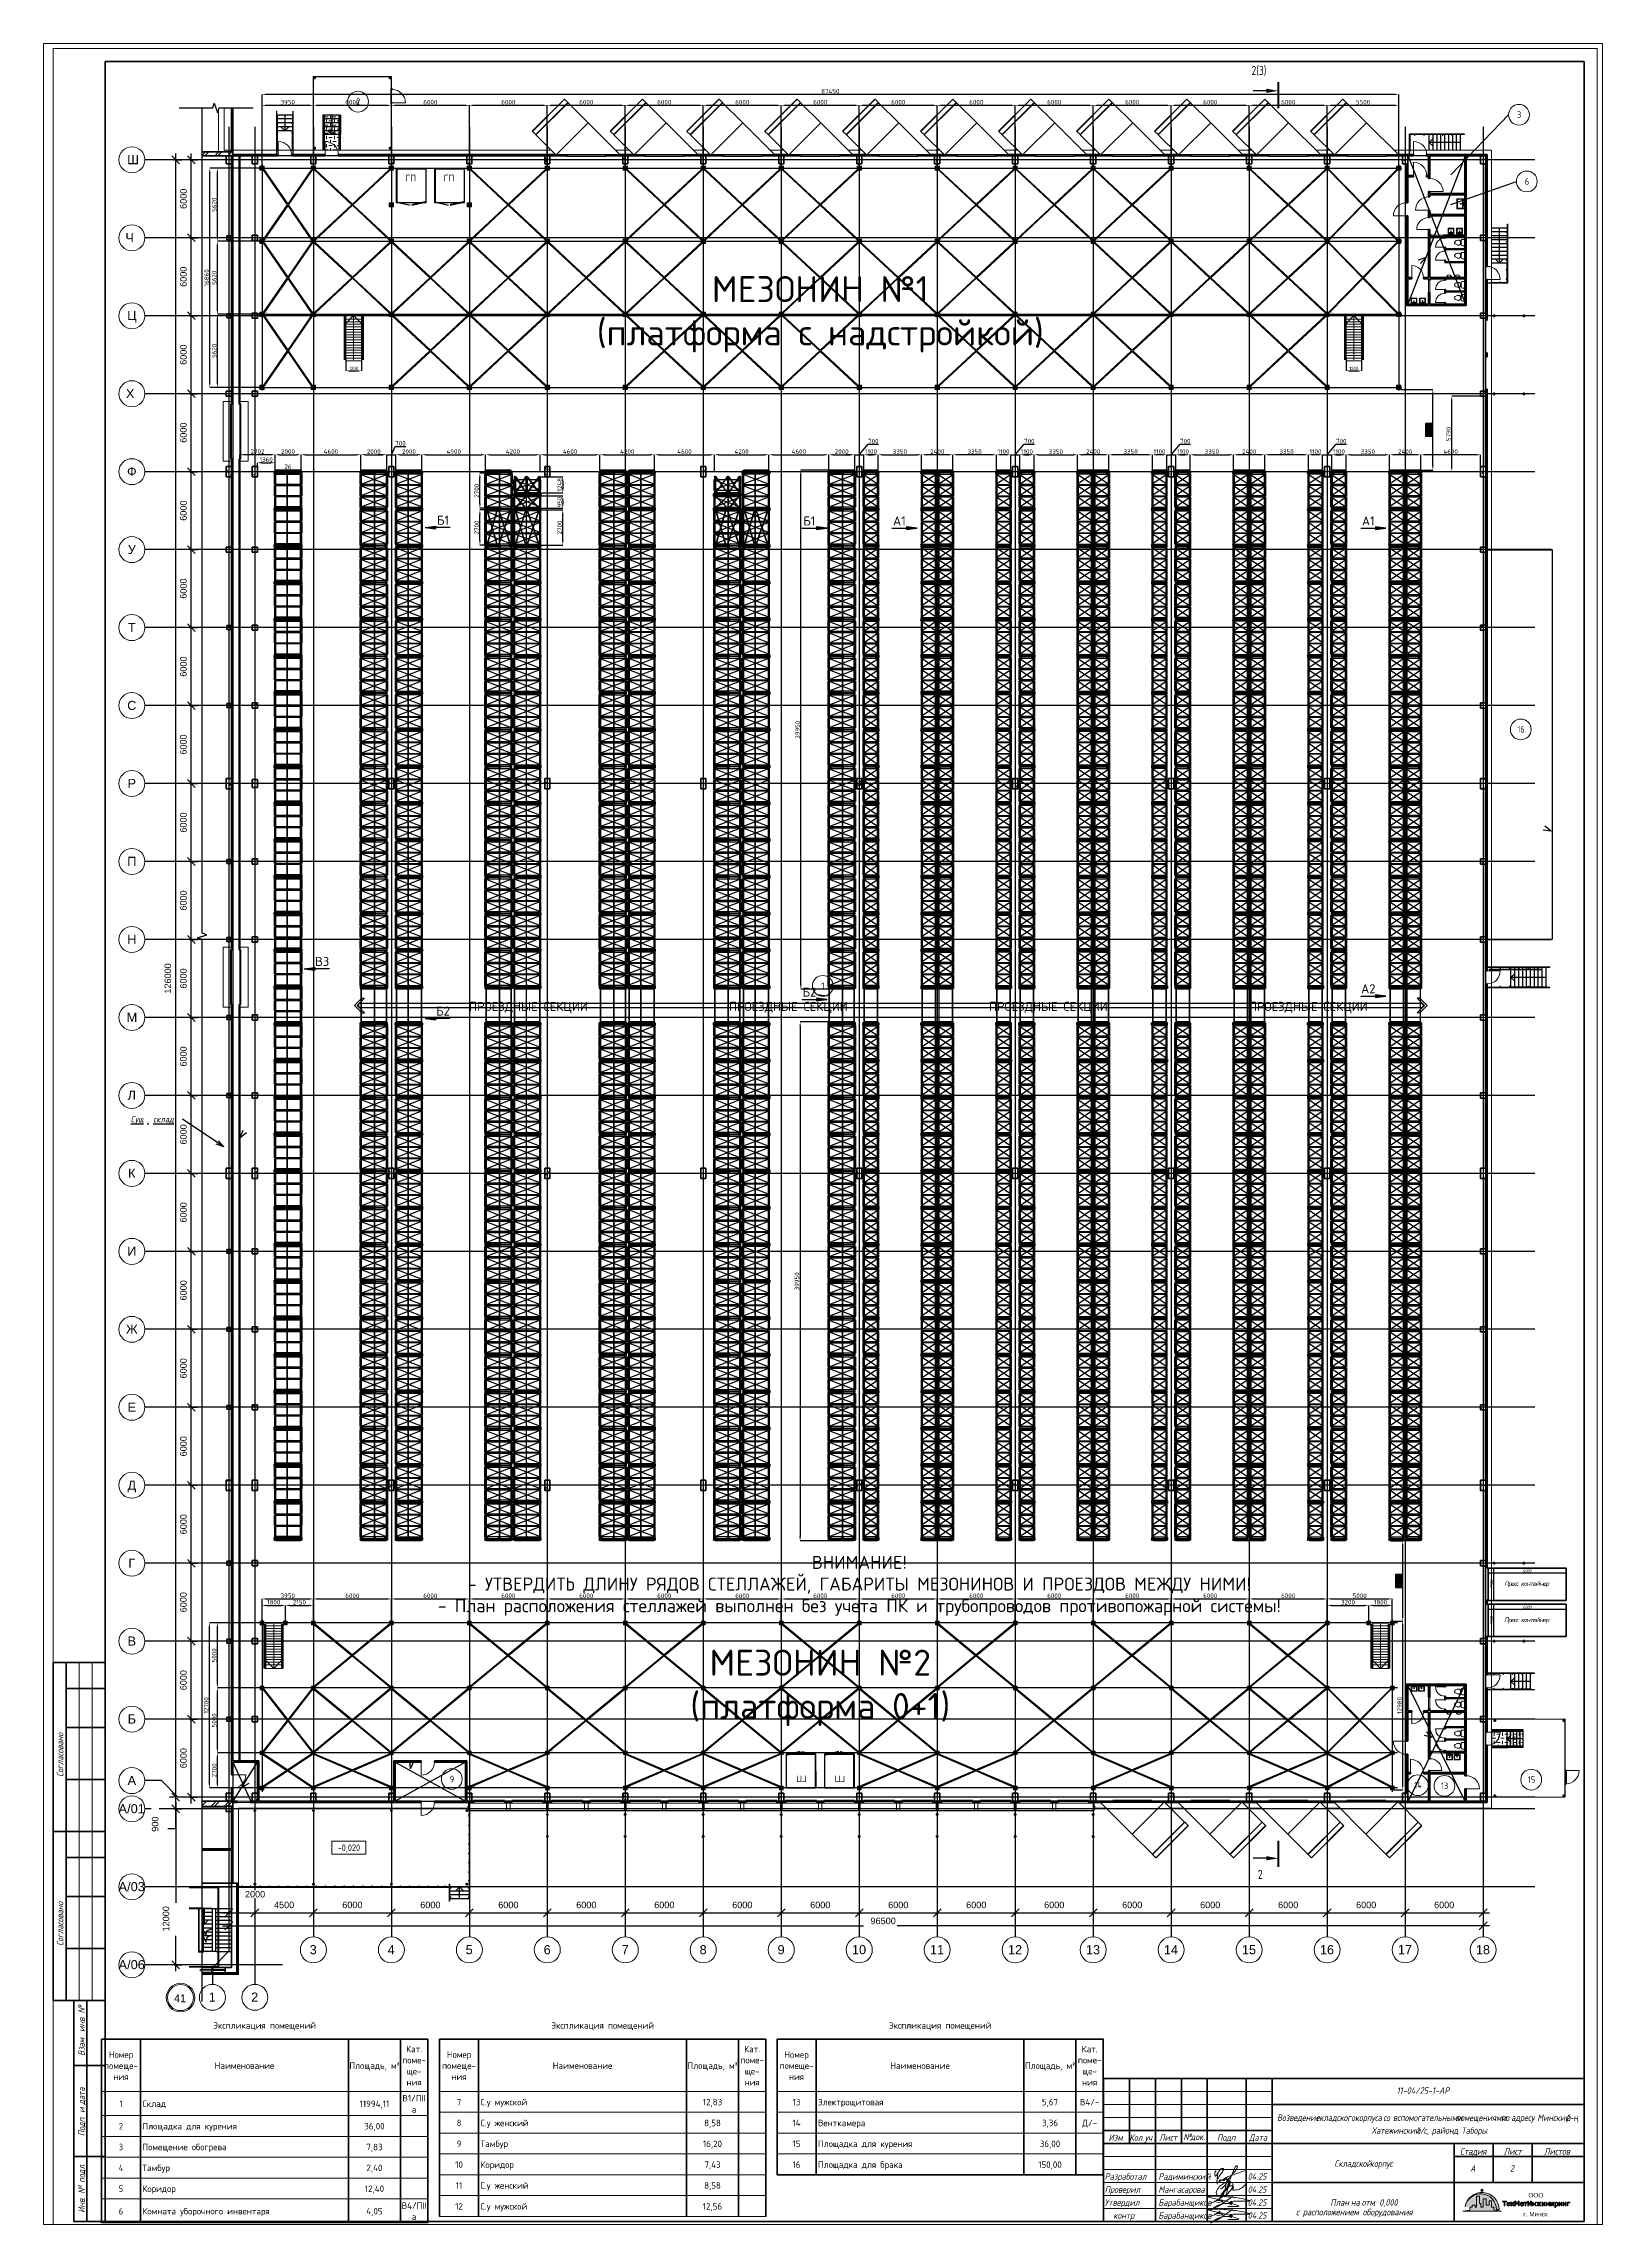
# Paper-space layout 'Лист1' of a CAD drawing. Header units: millimetres. Extents: x -1 to 411, y -2 to 575.
# The model-space entities are those that its viewports show. They can reach past a viewport. Long polylines and large blocks are cut down to what shows.
import ezdxf
from ezdxf.enums import TextEntityAlignment as Align

# ---------------------------------------------------------------- set-up
doc = ezdxf.new("R2010")
doc.units = ezdxf.units.MM
for name, pattern in [('ADSK_Невидимые', [5, 3, -2]), ('ADSK_Сверху', [4.5, 3, -1.5]), ('ADSK_Штриховая_ш3 п1_5', [4.5, 3, -1.5]), ('CENTERX2', [20.32, 12.7, -2.54, 2.54, -2.54]), ('DASHDOT_axis', [24, 20, -1.5, 1, -1.5]), ('HIDDEN', [1.905, 1.27, -0.635]), ('PHANTOM', [12.7, 6.35, -1.27, 1.27, -1.27, 1.27, -1.27]), ('Линия сетки', [22.225, 12.7, -3.175, 3.175, -3.175]), ('Сверху', [3.96875, 2.38125, -1.5875])]:
    doc.linetypes.add(name, pattern=pattern)
for name, color, linetype in [('0_ANNOT_Dimensions', 7, 'Continuous'), ('12.Секция', 7, 'Continuous'), ('2.Стойка', 7, 'Continuous'), ('43.СЖ', 152, 'Continuous'), ('отбойники', 1, 'Continuous'), ('Размеры', 7, 'Continuous'), ('Сетка def', 7, 'Continuous'), ('Стены', 7, 'Continuous')]:
    doc.layers.add(name, color=color, linetype=linetype)
for name, color, linetype, lineweight in [('1.Балка', 5, 'Continuous', 0), ('16.СВЖ', 7, 'Continuous', 0), ('17.Метизы', 7, 'Continuous', 0), ('3.Опора', 7, 'Continuous', 0), ('40.Колонны', 7, 'Continuous', 20), ('42.Наращиватель рамы', 7, 'Continuous', 0), ('47.Лестница', 154, 'Continuous', 15), ('_Сверху_ - Линия разреза ограждения', 7, 'ADSK_Сверху', 18), ('A-ANNO-NOTE', 7, 'Continuous', 20), ('A-AREA-IDEN', 7, 'Continuous', 20), ('A-DETL-GENF', 7, 'Continuous', 18), ('A-DOOR', 7, 'Continuous', 18), ('A-DOOR-HDLN', 7, 'ADSK_Невидимые', 18), ('A-GLAZ-CURT', 7, 'Continuous', 18), ('A-GLAZ-CWMG', 7, 'Continuous', 18), ('G-ANNO-SYMB', 7, 'Continuous', 9), ('G-ANNO-TTLB', 7, 'Continuous', 30), ('G-ANNO-TTLB-MEDM', 7, 'Continuous', 30), ('G-ANNO-TTLB-THIN', 7, 'Continuous', 20), ('G-IMPT', 7, 'Continuous', 9), ('P-SANR-FIXT', 7, 'Continuous', 18), ('Q-SPCQ', 7, 'Continuous', 18), ('S-COLS', 7, 'Continuous', 18), ('S-GRID-IDEN', 7, 'Continuous', 20), ('Балясины', 7, 'Continuous', 18), ('Верхние поручни', 7, 'Continuous', 18), ('Двери', 7, 'Continuous', 18), ('Кап конструкции', 140, 'Continuous', 35), ('Несущие колонны', 7, 'Continuous', 18), ('Ограждение', 7, 'Continuous', 18), ('Ограничения', 7, 'Continuous', 18), ('Поручни', 7, 'Continuous', 18), ('Узлы', 7, 'Continuous', 18)]:
    doc.layers.add(name, color=color, linetype=linetype, lineweight=lineweight)
doc.styles.add('Arial', font='arial.ttf')
doc.styles.add('Arial_1', font='arial.ttf', dxfattribs={"height": 500})
doc.styles.add('Arial_3', font='arial.ttf', dxfattribs={"height": 1.745693})
doc.styles.add('GOST', font='isocpeur.ttf')
doc.styles.add('GOST 2.304', font='CS_Gost2304.shx', dxfattribs={"oblique": 15})
doc.styles.add('GOST Common', font='', dxfattribs={"width": 0.9, "height": 500})
doc.styles.add('GOST Common_1', font='', dxfattribs={"width": 0.8, "height": 700})
doc.styles.add('GOST Common_2', font='', dxfattribs={"width": 0.9, "height": 2.5})
doc.styles.add('ISOCPEUR', font='isocpeur.ttf', dxfattribs={"height": 500})
doc.styles.add('ISOCPEUR_I', font='isocpeui.ttf', dxfattribs={"width": 0.9, "height": 2.5})
doc.styles.add('ISOCPEUR_I_2', font='isocpeui.ttf', dxfattribs={"width": 0.75, "height": 2.5})
doc.styles.get("Standard").update_dxf_attribs({"font": 'isocpeur.ttf'})
doc.styles.add('style4', font='arial.ttf', dxfattribs={"height": 245})
doc.styles.add('Курсив', font='isocpeui.ttf')
doc.styles.add('Света', font='isocpeui.ttf', dxfattribs={"width": 0.8})
doc.styles.get('GOST Common').set_extended_font_data('GOST Common')
doc.styles.get('GOST Common_1').set_extended_font_data('GOST Common')
doc.styles.get('GOST Common_2').set_extended_font_data('GOST Common')
doc.dimstyles.new('100', dxfattribs={"dimtxt": 100, "dimasz": 100, "dimexe": 1, "dimexo": 10, "dimgap": 40, "dimtad": 1, "dimdec": 0, "dimzin": 0, "dimdsep": 46, "dimtxsty": 'Standard', "dimcen": 0.09, "dimadec": 0, "dimazin": 0, "dimtfac": 1, "dimtdec": 0, "dimtofl": 0, "dimtmove": 0, "dimatfit": 3, "dimfxl": 1, "dimtolj": 1, "dimtzin": 0, "dimarcsym": 0})
doc.dimstyles.new('100 павел', dxfattribs={"dimtxt": 150, "dimasz": 70, "dimexe": 50, "dimexo": 0, "dimgap": 30, "dimtad": 1, "dimdec": 0, "dimrnd": 10, "dimzin": 0, "dimdsep": 46, "dimtxsty": 'Arial', "dimblk": 'ARCHTICK', "dimcen": -0.09, "dimdle": 50, "dimclrd": 256, "dimclre": 1, "dimadec": 0, "dimazin": 0, "dimtfac": 1, "dimtdec": 0, "dimtofl": 0, "dimtmove": 1, "dimatfit": 3, "dimldrblk": 'ARCHTICK', "dimfxl": 150, "dimtolj": 1, "dimtzin": 0, "dimarcsym": 0})
doc.dimstyles.new('250', dxfattribs={"dimtxt": 250, "dimasz": 250, "dimexe": 1, "dimexo": 10, "dimgap": 70, "dimtad": 1, "dimdec": 0, "dimzin": 0, "dimdsep": 46, "dimtxsty": 'Standard', "dimcen": 0.09, "dimadec": 0, "dimazin": 0, "dimtfac": 1, "dimtdec": 0, "dimtofl": 0, "dimtmove": 0, "dimatfit": 3, "dimfxl": 1, "dimtolj": 1, "dimtzin": 0, "dimarcsym": 0})
doc.dimstyles.new('350', dxfattribs={"dimtxt": 350, "dimasz": 350, "dimexe": 1, "dimexo": 10, "dimgap": 70, "dimtad": 1, "dimdec": 0, "dimzin": 0, "dimdsep": 46, "dimtxsty": 'Standard', "dimcen": 0.09, "dimadec": 0, "dimazin": 0, "dimtfac": 1, "dimtdec": 0, "dimtofl": 0, "dimtmove": 0, "dimatfit": 3, "dimfxl": 1, "dimtolj": 1, "dimtzin": 0, "dimarcsym": 0})
doc.dimstyles.new('350 (цвет)', dxfattribs={"dimtxt": 350, "dimasz": 350, "dimexe": 1, "dimexo": 10, "dimgap": -70, "dimtad": 1, "dimdec": 0, "dimzin": 0, "dimdsep": 46, "dimtxsty": 'Standard', "dimcen": 0.09, "dimadec": 0, "dimazin": 0, "dimtfac": 1, "dimtdec": 0, "dimtofl": 0, "dimtmove": 0, "dimatfit": 3, "dimfxl": 1, "dimtfill": 2, "dimtfillclr": 2, "dimtolj": 1, "dimtzin": 0, "dimarcsym": 0})
doc.dimstyles.new('Блоки мезонина', dxfattribs={"dimtxt": 10, "dimasz": 0.18, "dimexe": 0.18, "dimexo": 0.0625, "dimgap": 0.09, "dimtad": 0, "dimdec": 0, "dimzin": 0, "dimdsep": 46, "dimtxsty": 'GOST', "dimblk": 'NONE', "dimcen": 0.09, "dimse1": 1, "dimse2": 1, "dimsd1": 1, "dimsd2": 1, "dimadec": 0, "dimazin": 0, "dimtfac": 1, "dimtdec": 0, "dimtofl": 0, "dimtmove": 0, "dimatfit": 3, "dimldrblk": 'NONE', "dimfxl": 1, "dimtolj": 1, "dimtzin": 0, "dimarcsym": 0})
doc.dimstyles.new('Диагональ_-_2_5_мм_Arial_-_Линия_выноски_-_Текст_сверху', dxfattribs={"dimscale": 304.8, "dimtxt": 510.1297, "dimasz": 1.968504, "dimexe": 1.574803, "dimexo": 0.984252, "dimgap": 1.148294, "dimtad": 1, "dimdec": 3, "dimrnd": 0.001, "dimdsep": 46, "dimtxsty": 'Arial_1', "dimblk1": 'OBLIQUE', "dimblk2": 'OBLIQUE', "dimsah": 1, "dimcen": 0.09, "dimdle": 1.574803, "dimazin": 2, "dimtfac": 1, "dimtdec": 4, "dimtix": 1, "dimtmove": 2, "dimatfit": 3, "dimfxl": 1, "dimtvp": 1, "dimtfill": 1, "dimtolj": 1, "dimtzin": 0, "dimarcsym": 2})
doc.dimstyles.new('Диагональ_-_2_5_мм_Arial_-_Линия_выноски_-_Текст_сверху_1', dxfattribs={"dimscale": 304.8, "dimtxt": 510.1297, "dimasz": 1.968504, "dimexe": 1.574803, "dimexo": 0.984252, "dimgap": 1.148294, "dimtad": 1, "dimdec": 3, "dimrnd": 0.001, "dimdsep": 46, "dimtxsty": 'Arial_1', "dimblk1": 'OBLIQUE', "dimblk2": 'OBLIQUE', "dimsah": 1, "dimcen": 0.09, "dimdle": 1.574803, "dimazin": 2, "dimtfac": 1, "dimtdec": 4, "dimtix": 1, "dimtmove": 1, "dimatfit": 3, "dimfxl": 1, "dimtvp": 1, "dimtfill": 1, "dimtolj": 1, "dimtzin": 0, "dimarcsym": 2})
doc.dimstyles.new('Диагональ_-_2_5_мм_Arial_-_Линия_выноски_-_Текст_сверху_2', dxfattribs={"dimscale": 304.8, "dimtxt": 510.1297, "dimasz": 1.968504, "dimexe": 1.574803, "dimexo": 0.984252, "dimgap": 1.148294, "dimtad": 1, "dimdec": 3, "dimrnd": 0.001, "dimdsep": 46, "dimtxsty": 'Arial_1', "dimblk1": 'OBLIQUE', "dimblk2": 'OBLIQUE', "dimsah": 1, "dimcen": 0.09, "dimdle": 1.574803, "dimazin": 2, "dimtfac": 1, "dimtdec": 4, "dimtix": 1, "dimtmove": 0, "dimatfit": 3, "dimfxl": 1, "dimtvp": 1, "dimtfill": 1, "dimtolj": 1, "dimtzin": 0, "dimarcsym": 2})
doc.dimstyles.new('Оборудование', dxfattribs={"dimscale": 0, "dimtxt": 50, "dimasz": 3, "dimexe": 1.25, "dimexo": 0, "dimtad": 1, "dimtoh": 1, "dimdec": 0, "dimtxsty": 'GOST 2.304', "dimblk": 'NONE', "dimcen": 5, "dimse1": 1, "dimse2": 1, "dimsd1": 1, "dimsd2": 1, "dimadec": 3, "dimazin": 2, "dimtfac": 0.75, "dimtdec": 0, "dimtmove": 1, "dimatfit": 3, "dimfxl": 1, "dimtolj": 1, "dimarcsym": 1})
doc.dimstyles.new('Рзм блок', dxfattribs={"dimtxt": 40, "dimasz": 80, "dimexe": 0.18, "dimexo": 0, "dimgap": 5, "dimtad": 1, "dimtoh": 1, "dimdec": 0, "dimzin": 0, "dimdsep": 46, "dimtxsty": 'Курсив', "dimblk": 'NONE', "dimcen": 0.09, "dimse1": 1, "dimse2": 1, "dimsd1": 1, "dimsd2": 1, "dimadec": 0, "dimazin": 0, "dimtfac": 1, "dimtdec": 0, "dimtofl": 0, "dimtmove": 0, "dimatfit": 2, "dimldrblk": 'NONE', "dimfxl": 0.18, "dimtolj": 1, "dimtzin": 0, "dimarcsym": 0})
pattern_1 = [(45, (61770, 82517.75), (-502.8943, 502.8943), []), (45, (61770, 83279.75), (-502.8943, 502.8943), [])]
pattern_2 = [(45, (61770, 82517.75), (-212.132, 212.132), []), (135, (61770, 82517.75), (-212.132, -212.132), [])]
pattern_3 = [(0, (61770, 82517.75), (812.8, 203.2), [67.056, -542.544, 67.056, -542.544, -3251.2]), (0, (61770, 82517.75), (812.8, 203.2), [-1219.2, 67.056, -1152.144, 67.056, -542.544, -1422.4]), (0, (61770, 82517.75), (812.8, 203.2), [-3048, 67.056, -339.344, 67.056, -948.944]), (120, (62074.8, 82619.35), (-582.37636, 602.30545), [67.056, -542.544, 67.056, -542.544, -3251.2]), (120, (62074.8, 82619.35), (-582.37636, 602.30545), [-1219.2, 67.056, -1152.144, 67.056, -542.544, -1422.4]), (120, (62074.8, 82619.35), (-582.37636, 602.30545), [-3048, 67.056, -339.344, 67.056, -948.944]), (240, (62176.4, 83025.75), (-230.42364, -805.50545), [67.056, -542.544, 67.056, -542.544, -3251.2]), (240, (62176.4, 83025.75), (-230.42364, -805.50545), [-1219.2, 67.056, -1152.144, 67.056, -542.544, -1422.4]), (240, (62176.4, 83025.75), (-230.42364, -805.50545), [-3048, 67.056, -339.344, 67.056, -948.944])]
pattern_4 = [(0, (61770, 82517.75), (317.5, 317.5), [254, -381]), (90, (62214.5, 82390.75), (-317.5, 317.5), [254, -381])]

# ---------------------------------------------------------------- blocks, each defined once
blk = doc.blocks.new('*D497')
at = {"layer": '0_ANNOT_Dimensions', "color": 0, "lineweight": -2, "transparency": 16777216}
for p, q in [((25812, 137769), (25812, 139060)), ((26162, 139059), (27462, 139059)), ((27812, 137769), (27812, 139060))]:
    blk.add_line(p, q, dxfattribs=at)
at = {"layer": '0_ANNOT_Dimensions', "color": 0, "transparency": 16777216}
for points in [[(26162, 139117), (26162, 139000), (25812, 139059)], [(27462, 139117), (27462, 139000), (27812, 139059)]]:
    blk.add_solid(points, dxfattribs=at)
at = {"layer": 'Defpoints', "color": 0, "transparency": 16777216}
for p in [(25812, 137759), (27812, 139059), (27812, 137759)]:
    blk.add_point(p, dxfattribs=at)
at = {"layer": '0_ANNOT_Dimensions', "color": 0, "transparency": 16777216, "insert": (26812, 139304), "char_height": 350, "attachment_point": 5}
blk.add_mtext('\\A1;2000', dxfattribs=at)
blk = doc.blocks.new('*D501')
at = {"layer": '0_ANNOT_Dimensions', "color": 0, "lineweight": -2, "transparency": 16777216}
for p, q in [((35412, 137769), (35412, 139060)), ((35762, 139059), (39262, 139059)), ((39612, 137769), (39612, 139060))]:
    blk.add_line(p, q, dxfattribs=at)
at = {"layer": '0_ANNOT_Dimensions', "color": 0, "transparency": 16777216}
for points in [[(35762, 139117), (35762, 139000), (35412, 139059)], [(39262, 139117), (39262, 139000), (39612, 139059)]]:
    blk.add_solid(points, dxfattribs=at)
at = {"layer": 'Defpoints', "color": 0, "transparency": 16777216}
for p in [(35412, 137759), (39612, 139059), (39612, 137759)]:
    blk.add_point(p, dxfattribs=at)
at = {"layer": '0_ANNOT_Dimensions', "color": 0, "transparency": 16777216, "insert": (37512, 139304), "char_height": 350, "attachment_point": 5}
blk.add_mtext('\\A1;4200', dxfattribs=at)
blk = doc.blocks.new('*D500')
at = {"layer": '0_ANNOT_Dimensions', "color": 0, "lineweight": -2, "transparency": 16777216}
for p, q in [((30512, 137769), (30512, 139060)), ((30862, 139059), (35062, 139059)), ((35412, 138144), (35412, 139060))]:
    blk.add_line(p, q, dxfattribs=at)
at = {"layer": '0_ANNOT_Dimensions', "color": 0, "transparency": 16777216}
for points in [[(30862, 139117), (30862, 139000), (30512, 139059)], [(35062, 139117), (35062, 139000), (35412, 139059)]]:
    blk.add_solid(points, dxfattribs=at)
at = {"layer": 'Defpoints', "color": 0, "transparency": 16777216}
for p in [(30512, 137759), (35412, 139059), (35412, 138134)]:
    blk.add_point(p, dxfattribs=at)
at = {"layer": '0_ANNOT_Dimensions', "color": 0, "transparency": 16777216, "insert": (32962, 139304), "char_height": 350, "attachment_point": 5}
blk.add_mtext('\\A1;4900', dxfattribs=at)
blk = doc.blocks.new('*D503')
at = {"layer": '0_ANNOT_Dimensions', "color": 0, "lineweight": -2, "transparency": 16777216}
for p, q in [((44212, 137769), (44212, 139060)), ((44562, 139059), (48062, 139059)), ((48412, 137769), (48412, 139060))]:
    blk.add_line(p, q, dxfattribs=at)
at = {"layer": '0_ANNOT_Dimensions', "color": 0, "transparency": 16777216}
for points in [[(44562, 139117), (44562, 139000), (44212, 139059)], [(48062, 139117), (48062, 139000), (48412, 139059)]]:
    blk.add_solid(points, dxfattribs=at)
at = {"layer": 'Defpoints', "color": 0, "transparency": 16777216}
for p in [(44212, 137759), (48412, 139059), (48412, 137759)]:
    blk.add_point(p, dxfattribs=at)
at = {"layer": '0_ANNOT_Dimensions', "color": 0, "transparency": 16777216, "insert": (46312, 139304), "char_height": 350, "attachment_point": 5}
blk.add_mtext('\\A1;4200', dxfattribs=at)
blk = doc.blocks.new('*D502')
at = {"layer": '0_ANNOT_Dimensions', "color": 0, "lineweight": -2, "transparency": 16777216}
for p, q in [((39612, 138425), (39612, 139060)), ((39962, 139059), (43862, 139059)), ((44212, 138424), (44212, 139060))]:
    blk.add_line(p, q, dxfattribs=at)
at = {"layer": '0_ANNOT_Dimensions', "color": 0, "transparency": 16777216}
for points in [[(39962, 139117), (39962, 139000), (39612, 139059)], [(43862, 139117), (43862, 139000), (44212, 139059)]]:
    blk.add_solid(points, dxfattribs=at)
at = {"layer": 'Defpoints', "color": 0, "transparency": 16777216}
for p in [(39612, 138415), (44212, 139059), (44212, 138414)]:
    blk.add_point(p, dxfattribs=at)
at = {"layer": '0_ANNOT_Dimensions', "color": 0, "transparency": 16777216, "insert": (41912, 139304), "char_height": 350, "attachment_point": 5}
blk.add_mtext('\\A1;4600', dxfattribs=at)
blk = doc.blocks.new('*D505')
at = {"layer": '0_ANNOT_Dimensions', "color": 0, "lineweight": -2, "transparency": 16777216}
for p, q in [((53012, 137769), (53012, 139060)), ((53362, 139059), (56862, 139059)), ((57212, 137769), (57212, 139060))]:
    blk.add_line(p, q, dxfattribs=at)
at = {"layer": '0_ANNOT_Dimensions', "color": 0, "transparency": 16777216}
for points in [[(53362, 139117), (53362, 139000), (53012, 139059)], [(56862, 139117), (56862, 139000), (57212, 139059)]]:
    blk.add_solid(points, dxfattribs=at)
at = {"layer": 'Defpoints', "color": 0, "transparency": 16777216}
for p in [(53012, 137759), (57212, 139059), (57212, 137759)]:
    blk.add_point(p, dxfattribs=at)
at = {"layer": '0_ANNOT_Dimensions', "color": 0, "transparency": 16777216, "insert": (55112, 139304), "char_height": 350, "attachment_point": 5}
blk.add_mtext('\\A1;4200', dxfattribs=at)
blk = doc.blocks.new('*D504')
at = {"layer": '0_ANNOT_Dimensions', "color": 0, "lineweight": -2, "transparency": 16777216}
for p, q in [((48412, 138425), (48412, 139060)), ((48762, 139059), (52662, 139059)), ((53012, 138424), (53012, 139060))]:
    blk.add_line(p, q, dxfattribs=at)
at = {"layer": '0_ANNOT_Dimensions', "color": 0, "transparency": 16777216}
for points in [[(48762, 139117), (48762, 139000), (48412, 139059)], [(52662, 139117), (52662, 139000), (53012, 139059)]]:
    blk.add_solid(points, dxfattribs=at)
at = {"layer": 'Defpoints', "color": 0, "transparency": 16777216}
for p in [(48412, 138415), (53012, 139059), (53012, 138414)]:
    blk.add_point(p, dxfattribs=at)
at = {"layer": '0_ANNOT_Dimensions', "color": 0, "transparency": 16777216, "insert": (50712, 139304), "char_height": 350, "attachment_point": 5}
blk.add_mtext('\\A1;4600', dxfattribs=at)
blk = doc.blocks.new('*D507')
at = {"layer": '0_ANNOT_Dimensions', "color": 0, "lineweight": -2, "transparency": 16777216}
for p, q in [((61812, 137769), (61812, 139060)), ((62162, 139059), (63462, 139059)), ((63812, 137765), (63812, 139060))]:
    blk.add_line(p, q, dxfattribs=at)
at = {"layer": '0_ANNOT_Dimensions', "color": 0, "transparency": 16777216}
for points in [[(62162, 139117), (62162, 139000), (61812, 139059)], [(63462, 139117), (63462, 139000), (63812, 139059)]]:
    blk.add_solid(points, dxfattribs=at)
at = {"layer": 'Defpoints', "color": 0, "transparency": 16777216}
for p in [(61812, 137759), (63812, 139059), (63812, 137755)]:
    blk.add_point(p, dxfattribs=at)
at = {"layer": '0_ANNOT_Dimensions', "color": 0, "transparency": 16777216, "insert": (62812, 139304), "char_height": 350, "attachment_point": 5}
blk.add_mtext('\\A1;2000', dxfattribs=at)
blk = doc.blocks.new('*D506')
at = {"layer": '0_ANNOT_Dimensions', "color": 0, "lineweight": -2, "transparency": 16777216}
for p, q in [((57212, 138425), (57212, 139060)), ((57562, 139059), (61462, 139059)), ((61812, 138424), (61812, 139060))]:
    blk.add_line(p, q, dxfattribs=at)
at = {"layer": '0_ANNOT_Dimensions', "color": 0, "transparency": 16777216}
for points in [[(57562, 139117), (57562, 139000), (57212, 139059)], [(61462, 139117), (61462, 139000), (61812, 139059)]]:
    blk.add_solid(points, dxfattribs=at)
at = {"layer": 'Defpoints', "color": 0, "transparency": 16777216}
for p in [(57212, 138415), (61812, 139059), (61812, 138414)]:
    blk.add_point(p, dxfattribs=at)
at = {"layer": '0_ANNOT_Dimensions', "color": 0, "transparency": 16777216, "insert": (59512, 139304), "char_height": 350, "attachment_point": 5}
blk.add_mtext('\\A1;4600', dxfattribs=at)
blk = doc.blocks.new('*D512')
at = {"layer": '0_ANNOT_Dimensions', "color": 0, "lineweight": -2, "transparency": 16777216}
for p, q in [((100512, 137766), (100512, 139060)), ((101262, 139059), (100862, 139059)), ((101612, 137766), (101612, 139060))]:
    blk.add_line(p, q, dxfattribs=at)
at = {"layer": '0_ANNOT_Dimensions', "color": 0, "transparency": 16777216}
for points in [[(100862, 139117), (100862, 139000), (100512, 139059)], [(101262, 139117), (101262, 139000), (101612, 139059)]]:
    blk.add_solid(points, dxfattribs=at)
at = {"layer": 'Defpoints', "color": 0, "transparency": 16777216}
for p in [(100512, 139059), (100512, 137756), (101612, 137756)]:
    blk.add_point(p, dxfattribs=at)
at = {"layer": '0_ANNOT_Dimensions', "color": 0, "transparency": 16777216, "insert": (101062, 139304), "char_height": 350, "attachment_point": 5}
blk.add_mtext('\\A1;1100', dxfattribs=at)
blk = doc.blocks.new('*D509')
at = {"layer": '0_ANNOT_Dimensions', "color": 0, "lineweight": -2, "transparency": 16777216}
for p, q in [((104962, 137766), (104962, 139060)), ((107012, 139059), (105312, 139059)), ((107362, 137763), (107362, 139060))]:
    blk.add_line(p, q, dxfattribs=at)
at = {"layer": '0_ANNOT_Dimensions', "color": 0, "transparency": 16777216}
for points in [[(105312, 139117), (105312, 139000), (104962, 139059)], [(107012, 139117), (107012, 139000), (107362, 139059)]]:
    blk.add_solid(points, dxfattribs=at)
at = {"layer": 'Defpoints', "color": 0, "transparency": 16777216}
for p in [(104962, 139059), (104962, 137756), (107362, 137753)]:
    blk.add_point(p, dxfattribs=at)
at = {"layer": '0_ANNOT_Dimensions', "color": 0, "transparency": 16777216, "insert": (106162, 139304), "char_height": 350, "attachment_point": 5}
blk.add_mtext('\\A1;2400', dxfattribs=at)
blk = doc.blocks.new('*D510')
at = {"layer": '0_ANNOT_Dimensions', "color": 0, "lineweight": -2, "transparency": 16777216}
for p, q in [((101612, 138231), (101612, 139060)), ((101962, 139059), (104612, 139059)), ((104962, 138231), (104962, 139060))]:
    blk.add_line(p, q, dxfattribs=at)
at = {"layer": '0_ANNOT_Dimensions', "color": 0, "transparency": 16777216}
for points in [[(101962, 139117), (101962, 139000), (101612, 139059)], [(104612, 139117), (104612, 139000), (104962, 139059)]]:
    blk.add_solid(points, dxfattribs=at)
at = {"layer": 'Defpoints', "color": 0, "transparency": 16777216}
for p in [(101612, 138221), (104962, 139059), (104962, 138221)]:
    blk.add_point(p, dxfattribs=at)
at = {"layer": '0_ANNOT_Dimensions', "color": 0, "transparency": 16777216, "insert": (103287, 139304), "char_height": 350, "attachment_point": 5}
blk.add_mtext('\\A1;3350', dxfattribs=at)
blk = doc.blocks.new('*D511')
at = {"layer": '0_ANNOT_Dimensions', "color": 0, "lineweight": -2, "transparency": 16777216}
for p, q in [((107362, 138231), (107362, 139060)), ((111612, 139059), (107712, 139059)), ((111962, 138168), (111962, 139060))]:
    blk.add_line(p, q, dxfattribs=at)
at = {"layer": '0_ANNOT_Dimensions', "color": 0, "transparency": 16777216}
for points in [[(107712, 139117), (107712, 139000), (107362, 139059)], [(111612, 139117), (111612, 139000), (111962, 139059)]]:
    blk.add_solid(points, dxfattribs=at)
at = {"layer": 'Defpoints', "color": 0, "transparency": 16777216}
for p in [(107362, 139059), (107362, 138221), (111962, 138158)]:
    blk.add_point(p, dxfattribs=at)
at = {"layer": '0_ANNOT_Dimensions', "color": 0, "transparency": 16777216, "insert": (109662, 139304), "char_height": 350, "attachment_point": 5}
blk.add_mtext('\\A1;4600', dxfattribs=at)
blk = doc.blocks.new('Опора FSус 120')
at = {"layer": '3.Опора', "color": 0, "linetype": 'Continuous', "lineweight": 25}
for p, q in [((-73, 120), (-73, 5)), ((68, 125), (-68, 125)), ((-68, 0), (68, 0)), ((-34, 85), (-34, 71)), ((-34, 61), (-34, 71)), ((-31, 61), (-34, 61)), ((-31, 85), (-31, 71)), ((-31, 71), (-31, 61)), ((28, 91), (-28, 91)), ((28, 88), (-28, 88)), ((31, 71), (31, 85)), ((31, 61), (31, 71)), ((34, 61), (31, 61)), ((34, 71), (34, 85)), ((34, 71), (34, 61)), ((73, 5), (73, 120))]:
    blk.add_line(p, q, dxfattribs=at)
at = {"layer": '3.Опора', "color": 0}
for p, q in [((-30, 73), (-35, 73)), ((30, 73), (35, 73))]:
    blk.add_line(p, q, dxfattribs=at)
for points in [[(-31, 77.5), (-34, 77.5), (-34, 68.5), (-31, 68.5)], [(31, 77.5), (34, 77.5), (34, 68.5), (31, 68.5)]]:
    blk.add_lwpolyline(points, close=True, dxfattribs=at)
at = {"layer": '3.Опора', "color": 0, "linetype": 'Continuous', "lineweight": 25}
for centre in [(-56, 112), (56, 112)]:
    blk.add_circle(centre, 7.5, dxfattribs=at)
for centre, radius, start, end in [((-68, 120), 5, 90, 180), ((-68, 5), 5, 180, 270), ((-28, 85), 6, 90, 180), ((-28, 85), 3, 90, 180), ((28, 85), 6, 0, 90), ((28, 85), 3, 0, 90), ((68, 120), 5, 0, 90), ((68, 5), 5, 270, 0)]:
    blk.add_arc(centre, radius, start, end, dxfattribs=at)
blk = doc.blocks.new('Стойка FSус 120')
at = {"color": 0, "linetype": 'ByBlock', "lineweight": 0}
for p, q in [((-60, 42), (-60, 35)), ((-60, 20), (-53, 20)), ((-60, 5), (-60, -1)), ((-58, 42), (-58, 35)), ((-58, 31), (-57, 31)), ((-57, 9), (-58, 9)), ((-58, 5), (-58, -1)), ((-38, 53), (-57, 46)), ((-38, 51), (-57, 44)), ((-57, 33), (-56, 32)), ((-56, 8), (-57, 7)), ((-56, 29), (-56, 11)), ((-56, 26), (-54, 26)), ((-54, 14), (-56, 14)), ((-54, 29), (-54, 11)), ((-47, 73), (-39, 73)), ((-47, 73), (-47, 71)), ((-47, 71), (-39, 71)), ((-38, 62), (-34, 62)), ((-37, 69), (-37, 55)), ((-35, 66), (-37, 66)), ((-37, 58), (-35, 58)), ((-35, 69), (-35, 55)), ((-28, -2), (-26, 0)), ((-23, 2), (23, 2)), ((-23, 0), (23, 0)), ((26, 0), (28, -2)), ((38, 62), (34, 62)), ((35, 55), (35, 69)), ((37, 66), (35, 66)), ((35, 58), (37, 58)), ((37, 55), (37, 69)), ((57, 46), (38, 53)), ((57, 44), (38, 51)), ((39, 73), (47, 73)), ((39, 71), (47, 71)), ((47, 73), (47, 71)), ((60, 20), (53, 20)), ((54, 11), (54, 29)), ((56, 26), (54, 26)), ((54, 14), (56, 14)), ((56, 32), (57, 33)), ((56, 11), (56, 29)), ((57, 7), (56, 8)), ((57, 31), (58, 31)), ((58, 9), (57, 9)), ((58, 35), (58, 42)), ((58, -1), (58, 5)), ((60, 35), (60, 42)), ((60, -1), (60, 5)), ((-56, -3), (-48, -3)), ((-56, -5), (-48, -5)), ((-48, -3), (-46, -3)), ((-48, -3), (-48, -5)), ((-46, -5), (-48, -5)), ((-46, -3), (-46, -3)), ((-46, -3), (-37, -3)), ((-46, -5), (-46, -5)), ((-37, -5), (-46, -5)), ((-37, -3), (-36, -3)), ((-36, -5), (-37, -5)), ((-36, -3), (-29, -3)), ((-36, -3), (-36, -5)), ((-36, -5), (-29, -5)), ((-26, -3), (-25, -1)), ((25, -1), (26, -3)), ((29, -3), (36, -3)), ((29, -5), (36, -5)), ((37, -3), (36, -3)), ((36, -3), (36, -5)), ((36, -5), (37, -5)), ((46, -3), (37, -3)), ((37, -5), (46, -5)), ((48, -3), (46, -3)), ((46, -3), (46, -3)), ((46, -5), (48, -5)), ((46, -5), (46, -5)), ((48, -3), (56, -3)), ((48, -3), (48, -5)), ((48, -5), (56, -5))]:
    blk.add_line(p, q, dxfattribs=at)
for centre, radius, start, end in [((-56, 42), 4, 110, 180), ((-56, 35), 4, 180, 240), ((-56, 5), 4, 120, 180), ((-56, 42), 2, 110, 180), ((-56, 35), 2, 180, 240), ((-56, 5), 2, 120, 180), ((-58, 29), 2, 0, 60), ((-58, 11), 2, 300, 0), ((-58, 29), 4, 0, 60), ((-58, 11), 4, 300, 0), ((-39, 69), 4, 0, 90), ((-39, 69), 2, 0, 90), ((-39, 55), 4, 290, 0), ((-39, 55), 2, 290, 0), ((-23, -2), 4, 90, 150), ((-23, -2), 2, 90, 150), ((23, -2), 4, 30, 90), ((23, -2), 2, 30, 90), ((39, 69), 4, 90, 180), ((39, 55), 4, 180, 250), ((39, 69), 2, 90, 180), ((39, 55), 2, 180, 250), ((58, 29), 4, 120, 180), ((58, 11), 4, 180, 240), ((58, 29), 2, 120, 180), ((58, 11), 2, 180, 240), ((56, 42), 4, 0, 70), ((56, 42), 2, 0, 70), ((56, 35), 2, 300, 0), ((56, 5), 2, 0, 60), ((56, 35), 4, 300, 0), ((56, 5), 4, 0, 60), ((-56, -1), 4, 180, 270), ((-56, -1), 2, 180, 270), ((-29, -1), 2, 270, 330), ((-29, -1), 4, 270, 330), ((29, -1), 4, 210, 270), ((29, -1), 2, 210, 270), ((56, -1), 2, 270, 0), ((56, -1), 4, 270, 0)]:
    blk.add_arc(centre, radius, start, end, dxfattribs=at)
blk = doc.blocks.new('*D588')
at = {"layer": 'Defpoints', "color": 0, "linetype": 'ByBlock', "transparency": 16777216}
for p in [(23135, 137216), (23135, 137187), (24085, 137187)]:
    blk.add_point(p, dxfattribs=at)
at = {"layer": 'Defpoints', "color": 0, "linetype": 'ByBlock', "transparency": 16777216, "insert": (24044, 137231), "char_height": 20, "attachment_point": 5, "style": 'Курсив'}
blk.add_mtext('\\A1;950', dxfattribs=at)
blk = doc.blocks.new('_None')
blk = doc.blocks.new('*D589')
at = {"layer": 'Defpoints', "color": 0, "linetype": 'ByBlock', "transparency": 16777216}
for p in [(23135, 136206), (23135, 136177), (24085, 136206)]:
    blk.add_point(p, dxfattribs=at)
at = {"layer": 'Defpoints', "color": 0, "linetype": 'ByBlock', "transparency": 16777216, "insert": (24044, 136192), "char_height": 20, "attachment_point": 5, "style": 'Курсив'}
blk.add_mtext('\\A1;950', dxfattribs=at)
blk = doc.blocks.new('*U1979')
at = {"layer": 'Размеры', "color": 251, "true_color": 0x636466}
for p, q in [((-10, 0), (-5, 9)), ((-5, -9), (-10, 0)), ((-5, 9), (5, 9)), ((5, 9), (10, 0)), ((10, 0), (5, -9)), ((5, -9), (-5, -9))]:
    blk.add_line(p, q, dxfattribs=at)
for radius in [11, 5]:
    blk.add_circle((0, 0), radius, dxfattribs=at)
blk = doc.blocks.new('*U1980')
at = {"layer": 'Размеры', "color": 251, "true_color": 0x636466}
for p, q in [((-10, 0), (-5, 9)), ((-5, -9), (-10, 0)), ((-5, 9), (5, 9)), ((5, 9), (10, 0)), ((10, 0), (5, -9)), ((5, -9), (-5, -9))]:
    blk.add_line(p, q, dxfattribs=at)
for radius in [11, 5]:
    blk.add_circle((0, 0), radius, dxfattribs=at)
blk = doc.blocks.new('*U1981')
at = {"layer": 'Размеры', "color": 251, "true_color": 0x636466}
for p, q in [((-10, 0), (-5, 9)), ((-5, -9), (-10, 0)), ((-5, 9), (5, 9)), ((5, 9), (10, 0)), ((10, 0), (5, -9)), ((5, -9), (-5, -9))]:
    blk.add_line(p, q, dxfattribs=at)
for radius in [11, 5]:
    blk.add_circle((0, 0), radius, dxfattribs=at)
blk = doc.blocks.new('*U1975')
at = {"layer": 'Размеры', "color": 251, "true_color": 0x636466}
for p, q in [((-10, 0), (-5, 9)), ((-5, -9), (-10, 0)), ((-5, 9), (5, 9)), ((5, 9), (10, 0)), ((10, 0), (5, -9)), ((5, -9), (-5, -9))]:
    blk.add_line(p, q, dxfattribs=at)
for radius in [11, 5]:
    blk.add_circle((0, 0), radius, dxfattribs=at)
blk = doc.blocks.new('*U1875')
h = blk.add_hatch(color=0)
h.dxf.hatch_style = 1
h.paths.add_polyline_path([(105, 160), (101, 160), (101, 160), (101, 60), (105, 60)])
h.paths.add_polyline_path([(-101, 160), (-105, 160), (-105, 60), (-101, 60)])
h.paths.add_polyline_path([(105, -22), (105, 29), (101, 29), (101, -22), (101, -22, -0.4142136), (97, -26), (-97, -26, -0.4142136), (-101, -22), (-101, 29), (-105, 29), (-105, -22, 0.4142136), (-97, -30), (97, -30, 0.4142136)])
at = {"color": 0}
for p, q in [((-100, 54), (-106, 54)), ((-100, 34), (-106, 34)), ((106, 54), (100, 54)), ((106, 34), (100, 34))]:
    blk.add_line(p, q, dxfattribs=at)
at = {"color": 0, "linetype": 'Continuous', "lineweight": 25}
for p, q in [((-105, 160), (-101, 160)), ((-105, 160), (-105, 46)), ((-105, 46), (-105, 42)), ((-105, 46), (-105, 42)), ((-105, 46), (-105, 42)), ((-105, 42), (-105, -22)), ((-105, 42), (-105, -22)), ((-101, 160), (-101, 160)), ((-97, 160), (-101, 160)), ((-101, 160), (-101, 46)), ((-101, 125), (-97, 125)), ((-101, 42), (-101, 46)), ((-101, 42), (-101, 46)), ((-101, 42), (-101, 46)), ((-101, 42), (-101, -22)), ((-101, 42), (-101, -22)), ((-75, 160), (-97, 160)), ((-97, 125), (-75, 125)), ((-70, 130), (-70, 155)), ((70, 155), (70, 130)), ((97, 160), (75, 160)), ((75, 125), (97, 125)), ((101, 160), (97, 160)), ((97, 125), (101, 125)), ((101, 160), (101, 46)), ((101, 160), (105, 160)), ((101, 160), (101, 160)), ((101, 47), (101, 42)), ((101, 47), (101, 42)), ((101, 42), (101, 46)), ((101, 42), (101, -22)), ((101, 42), (101, -22)), ((105, 160), (105, 46)), ((105, 160), (105, 160)), ((105, 42), (105, 47)), ((105, 42), (105, 47)), ((105, 46), (105, 42)), ((105, 42), (105, -22)), ((105, 42), (105, -22)), ((97, -26), (-97, -26)), ((97, -30), (-97, -30)), ((-97, -30), (-97, -34)), ((-97, -56), (-97, -34)), ((92, -61), (-92, -61)), ((97, -34), (97, -30)), ((97, -34), (97, -56))]:
    blk.add_line(p, q, dxfattribs=at)
at = {"color": 61, "true_color": 0xedee99}
blk.add_line((0, 0), (0, -5), dxfattribs=at)
at = {"color": 0}
for points in [[(-101, 60), (-105, 60), (-105, 29), (-101, 29)], [(105, 60), (101, 60), (101, 29), (105, 29)]]:
    blk.add_lwpolyline(points, close=True, dxfattribs=at)
at = {"color": 0, "linetype": 'Continuous', "lineweight": 25}
for centre in [(-82, 143), (82, 143), (-80, -49), (80, -49)]:
    blk.add_circle(centre, 6, dxfattribs=at)
for centre, radius, start, end in [((-75, 155), 5, 0, 90), ((-75, 130), 5, 270, 0), ((75, 155), 5, 90, 180), ((75, 130), 5, 180, 270), ((-97, -22), 8, 180, 270), ((-97, -22), 4, 180, 270), ((-92, -56), 5, 180, 270), ((92, -56), 5, 270, 0), ((97, -22), 8, 270, 0), ((97, -22), 4, 270, 0)]:
    blk.add_arc(centre, radius, start, end, dxfattribs=at)
at = {"layer": 'отбойники', "color": 0, "rotation": 180}
for name, p in [('*U1981', (-82, 143)), ('*U1975', (82, 143)), ('*U1980', (-80, -49)), ('*U1979', (80, -49))]:
    blk.add_blockref(name, p, dxfattribs=at)
blk = doc.blocks.new('*D591')
at = {"layer": 'Defpoints', "color": 0, "linetype": 'ByBlock', "transparency": 16777216}
for p in [(5, 35), (5, 2), (955, 35)]:
    blk.add_point(p, dxfattribs=at)
at = {"layer": 'Defpoints', "color": 0, "linetype": 'ByBlock', "transparency": 16777216, "insert": (914, 17), "char_height": 20, "attachment_point": 5, "style": 'Курсив'}
blk.add_mtext('\\A1;950', dxfattribs=at)
blk = doc.blocks.new('*D586')
at = {"layer": 'Defpoints', "color": 0, "transparency": 16777216}
for p in [(23210, 135197), (24010, 135197), (24010, 135197)]:
    blk.add_point(p, dxfattribs=at)
at = {"layer": 'Defpoints', "color": 0, "transparency": 16777216, "insert": (23610, 135242), "char_height": 80, "attachment_point": 5, "style": 'Курсив'}
blk.add_mtext('\\A1;800', dxfattribs=at)
blk = doc.blocks.new('*D587')
at = {"layer": 'Defpoints', "color": 0, "transparency": 16777216}
for p in [(24010, 137297), (24010, 137297), (24010, 135197)]:
    blk.add_point(p, dxfattribs=at)
at = {"layer": 'Defpoints', "color": 0, "transparency": 16777216, "insert": (23965, 136247), "char_height": 80, "attachment_point": 5, "rotation": 90, "style": 'Курсив'}
blk.add_mtext('\\A1;2100', dxfattribs=at)
blk = doc.blocks.new('*D596')
at = {"layer": '0_ANNOT_Dimensions', "color": 0, "lineweight": -2, "transparency": 16777216}
for p, q in [((39613, 135892), (41352, 135892)), ((39613, 134942), (41352, 134942)), ((41351, 135542), (41351, 135292))]:
    blk.add_line(p, q, dxfattribs=at)
at = {"layer": '0_ANNOT_Dimensions', "color": 0, "transparency": 16777216}
for points in [[(41292, 135542), (41409, 135542), (41351, 135892)], [(41292, 135292), (41409, 135292), (41351, 134942)]]:
    blk.add_solid(points, dxfattribs=at)
at = {"layer": 'Defpoints', "color": 0, "transparency": 16777216}
for p in [(39603, 135892), (39603, 134942), (41351, 134942)]:
    blk.add_point(p, dxfattribs=at)
at = {"layer": '0_ANNOT_Dimensions', "color": 0, "transparency": 16777216, "insert": (41106, 135417), "char_height": 350, "attachment_point": 5, "rotation": 90}
blk.add_mtext('\\A1;950', dxfattribs=at)
blk = doc.blocks.new('*D597')
at = {"layer": '0_ANNOT_Dimensions', "color": 0, "lineweight": -2, "transparency": 16777216}
for p, q in [((39613, 134812), (41352, 134812)), ((41351, 132462), (41351, 134462)), ((39613, 132112), (41352, 132112))]:
    blk.add_line(p, q, dxfattribs=at)
at = {"layer": '0_ANNOT_Dimensions', "color": 0, "transparency": 16777216}
for points in [[(41292, 134462), (41409, 134462), (41351, 134812)], [(41292, 132462), (41409, 132462), (41351, 132112)]]:
    blk.add_solid(points, dxfattribs=at)
at = {"layer": 'Defpoints', "color": 0, "transparency": 16777216}
for p in [(39603, 134812), (41351, 134812), (39603, 132112)]:
    blk.add_point(p, dxfattribs=at)
at = {"layer": '0_ANNOT_Dimensions', "color": 0, "transparency": 16777216, "insert": (41106, 133462), "char_height": 350, "attachment_point": 5, "rotation": 90}
blk.add_mtext('\\A1;2700', dxfattribs=at)
blk = doc.blocks.new('*D598')
at = {"layer": '0_ANNOT_Dimensions', "color": 0, "lineweight": -2, "transparency": 16777216}
for p, q in [((39570, 137371), (41352, 137371)), ((39572, 136123), (41352, 136123)), ((41351, 137021), (41351, 136473))]:
    blk.add_line(p, q, dxfattribs=at)
at = {"layer": '0_ANNOT_Dimensions', "color": 0, "transparency": 16777216}
for points in [[(41292, 137021), (41409, 137021), (41351, 137371)], [(41292, 136473), (41409, 136473), (41351, 136123)]]:
    blk.add_solid(points, dxfattribs=at)
at = {"layer": 'Defpoints', "color": 0, "transparency": 16777216}
for p in [(39560, 137371), (39562, 136123), (41351, 136123)]:
    blk.add_point(p, dxfattribs=at)
at = {"layer": '0_ANNOT_Dimensions', "color": 0, "transparency": 16777216, "insert": (41106, 136747), "char_height": 350, "attachment_point": 5, "rotation": 90}
blk.add_mtext('\\A1;1248', dxfattribs=at)
blk = doc.blocks.new('*D602')
at = {"layer": '0_ANNOT_Dimensions', "color": 0, "lineweight": -2, "transparency": 16777216}
for p, q in [((28512, 137769), (28512, 139060)), ((28862, 139059), (30162, 139059)), ((30512, 137769), (30512, 139060))]:
    blk.add_line(p, q, dxfattribs=at)
at = {"layer": '0_ANNOT_Dimensions', "color": 0, "transparency": 16777216}
for points in [[(28862, 139117), (28862, 139000), (28512, 139059)], [(30162, 139117), (30162, 139000), (30512, 139059)]]:
    blk.add_solid(points, dxfattribs=at)
at = {"layer": 'Defpoints', "color": 0, "transparency": 16777216}
for p in [(28512, 137759), (30512, 139059), (30512, 137759)]:
    blk.add_point(p, dxfattribs=at)
at = {"layer": '0_ANNOT_Dimensions', "color": 0, "transparency": 16777216, "insert": (29512, 139304), "char_height": 350, "attachment_point": 5}
blk.add_mtext('\\A1;2000', dxfattribs=at)
blk = doc.blocks.new('*D603')
at = {"layer": '0_ANNOT_Dimensions', "color": 0, "lineweight": -2, "transparency": 16777216}
for p, q in [((28162, 139060), (28459, 139693)), ((28459, 139693), (29264, 139693)), ((27462, 139060), (27112, 139060)), ((27812, 138425), (27812, 139061)), ((27812, 139060), (28512, 139060)), ((27812, 139060), (28512, 139060)), ((28512, 138424), (28512, 139061)), ((28862, 139060), (29212, 139060))]:
    blk.add_line(p, q, dxfattribs=at)
at = {"layer": '0_ANNOT_Dimensions', "color": 0, "transparency": 16777216}
for points in [[(27462, 139118), (27462, 139001), (27812, 139060)], [(28862, 139118), (28862, 139001), (28512, 139060)]]:
    blk.add_solid(points, dxfattribs=at)
at = {"layer": 'Defpoints', "color": 0, "transparency": 16777216}
for p in [(27812, 138415), (28512, 139060), (28512, 138414)]:
    blk.add_point(p, dxfattribs=at)
at = {"layer": '0_ANNOT_Dimensions', "color": 0, "transparency": 16777216, "insert": (28862, 139938), "char_height": 350, "attachment_point": 5}
blk.add_mtext('\\A1;700', dxfattribs=at)
blk = doc.blocks.new('*D604')
at = {"layer": '0_ANNOT_Dimensions', "color": 0, "lineweight": -2, "transparency": 16777216}
for p, q in [((35412, 134812), (34972, 134812)), ((34973, 132462), (34973, 134462)), ((35412, 132112), (34972, 132112))]:
    blk.add_line(p, q, dxfattribs=at)
at = {"layer": '0_ANNOT_Dimensions', "color": 0, "transparency": 16777216}
for points in [[(34915, 134462), (35031, 134462), (34973, 134812)], [(34915, 132462), (35031, 132462), (34973, 132112)]]:
    blk.add_solid(points, dxfattribs=at)
at = {"layer": 'Defpoints', "color": 0, "transparency": 16777216}
for p in [(34973, 134812), (35422, 134812), (35422, 132112)]:
    blk.add_point(p, dxfattribs=at)
at = {"layer": '0_ANNOT_Dimensions', "color": 0, "transparency": 16777216, "insert": (34728, 133462), "char_height": 350, "attachment_point": 5, "rotation": 90}
blk.add_mtext('\\A1;2700', dxfattribs=at)
blk = doc.blocks.new('*D605')
at = {"layer": '0_ANNOT_Dimensions', "color": 0, "lineweight": -2, "transparency": 16777216}
for p, q in [((35412, 137642), (34972, 137642)), ((34973, 135292), (34973, 137292)), ((35412, 134942), (34972, 134942))]:
    blk.add_line(p, q, dxfattribs=at)
at = {"layer": '0_ANNOT_Dimensions', "color": 0, "transparency": 16777216}
for points in [[(34915, 137292), (35031, 137292), (34973, 137642)], [(34915, 135292), (35031, 135292), (34973, 134942)]]:
    blk.add_solid(points, dxfattribs=at)
at = {"layer": 'Defpoints', "color": 0, "transparency": 16777216}
for p in [(34973, 137642), (35422, 137642), (35422, 134942)]:
    blk.add_point(p, dxfattribs=at)
at = {"layer": '0_ANNOT_Dimensions', "color": 0, "transparency": 16777216, "insert": (34728, 136292), "char_height": 350, "attachment_point": 5, "rotation": 90}
blk.add_mtext('\\A1;2700', dxfattribs=at)
blk = doc.blocks.new('*D631')
at = {"layer": 'Defpoints', "color": 0, "transparency": 16777216}
for p in [(835, 1199), (848, 1190), (-22, -9)]:
    blk.add_point(p, dxfattribs=at)
at = {"layer": '0_ANNOT_Dimensions', "color": 0, "transparency": 16777216, "insert": (604, 905), "char_height": 40, "attachment_point": 5, "rotation": 54.04153, "style": 'GOST 2.304'}
blk.add_mtext('\\A1;1481', dxfattribs=at)
blk = doc.blocks.new('*D633')
at = {"layer": 'Defpoints', "color": 0, "transparency": 16777216}
for p in [(733, 1196), (746, 1188), (-21, -10)]:
    blk.add_point(p, dxfattribs=at)
at = {"layer": '0_ANNOT_Dimensions', "color": 0, "transparency": 16777216, "insert": (527, 902), "char_height": 40, "attachment_point": 5, "rotation": 57.35387, "style": 'GOST 2.304'}
blk.add_mtext('\\A1;1423', dxfattribs=at)
blk = doc.blocks.new('*U636')
at = {"layer": '16.СВЖ', "color": 0, "linetype": 'ByBlock', "lineweight": -2}
for p, q in [((2, 250), (-6, 250)), ((2, 0), (-6, 0)), ((-4, 272), (0, 272)), ((-4, 267), (-4, 272)), ((-4, 267), (-4, 224)), ((0, 267), (-4, 267)), ((-4, 267), (0, 267)), ((-4, 224), (4, 224)), ((-4, 26), (-4, 224)), ((4, 26), (-4, 26)), ((-4, 26), (-4, -17)), ((0, 272), (0, 267)), ((0, 267), (0, 224)), ((0, 26), (0, 224)), ((0, 26), (0, -17)), ((29, 224), (4, 224)), ((4, 26), (29, 26)), ((34, 31), (34, 219)), ((76, 134), (34, 134)), ((72, 130), (34, 130)), ((76, 120), (34, 120)), ((76, 116), (34, 116)), ((37, 130), (37, 125)), ((49, 125), (37, 125)), ((37, 120), (37, 125)), ((37, 125), (37, 125)), ((39, 125), (39, 130)), ((39, 125), (39, 120)), ((48, 125), (48, 120)), ((49, 125), (49, 130)), ((63, 125), (49, 125)), ((53, 125), (53, 120)), ((53, 120), (53, 116)), ((53, 134), (53, 130)), ((53, 130), (53, 125)), ((62, 120), (62, 125)), ((63, 130), (63, 125)), ((1474, 125), (63, 125)), ((66, 120), (66, 125)), ((66, 116), (66, 120)), ((66, 130), (66, 134)), ((66, 125), (66, 130)), ((2871, 130), (72, 130)), ((79, 134), (76, 134)), ((76, 130), (76, 134)), ((76, 130), (76, 134)), ((79, 120), (76, 120)), ((76, 116), (76, 120)), ((76, 116), (76, 120)), ((79, 116), (76, 116)), ((79, 130), (79, 134)), ((79, 116), (79, 120)), ((2878, 120), (79, 120)), ((2887, 125), (1474, 125)), ((2871, 134), (2871, 130)), ((2871, 134), (2874, 134)), ((2871, 130), (2874, 130)), ((2871, 120), (2871, 116)), ((2871, 116), (2874, 116)), ((2874, 134), (2916, 134)), ((2874, 134), (2874, 130)), ((2874, 134), (2874, 130)), ((2874, 130), (2916, 130)), ((2874, 120), (2874, 116)), ((2874, 120), (2874, 116)), ((2874, 116), (2916, 116)), ((2878, 120), (2916, 120)), ((2883, 125), (2883, 120)), ((2884, 134), (2896, 134)), ((2884, 134), (2884, 134)), ((2883, 134), (2883, 130)), ((2884, 130), (2884, 125)), ((2883, 120), (2883, 116)), ((2887, 125), (2901, 125)), ((2896, 134), (2896, 134)), ((2896, 120), (2896, 125)), ((2896, 130), (2896, 134)), ((2897, 125), (2897, 130)), ((2896, 116), (2896, 120)), ((2914, 125), (2901, 125)), ((2913, 120), (2913, 125)), ((2914, 130), (2914, 125)), ((2916, 31), (2916, 219)), ((2921, 224), (2946, 224)), ((2946, 26), (2921, 26)), ((2954, 224), (2946, 224)), ((2946, 26), (2954, 26)), ((2956, 250), (2948, 250)), ((2956, 0), (2948, 0)), ((2954, 272), (2950, 272)), ((2950, 272), (2950, 267)), ((2950, 267), (2950, 224)), ((2950, 26), (2950, 224)), ((2950, 26), (2950, -17)), ((2954, 267), (2954, 272)), ((2954, 267), (2954, 224)), ((2954, 26), (2954, 224)), ((2954, 26), (2954, -17)), ((-4, -22), (-4, -17)), ((-4, -17), (0, -17)), ((0, -17), (-4, -17)), ((0, -22), (-4, -22)), ((0, -17), (0, -22)), ((2950, -17), (2950, -22)), ((2954, -17), (2950, -17)), ((2950, -17), (2954, -17)), ((2950, -22), (2954, -22)), ((2954, -22), (2954, -17))]:
    blk.add_line(p, q, dxfattribs=at)
for centre, start, end in [((29, 219), 0, 90), ((29, 31), 270, 0), ((2921, 219), 90, 180), ((2921, 31), 180, 270)]:
    blk.add_arc(centre, 5, start, end, dxfattribs=at)
at = {"layer": '17.Метизы', "color": 0, "linetype": 'ByBlock', "lineweight": -2}
for p, q in [((49, 116), (49, 115)), ((49, 115), (49, 109)), ((49, 115), (54, 115)), ((49, 108), (54, 108)), ((51, 147), (51, 144)), ((51, 147), (69, 147)), ((53, 147), (51, 147)), ((51, 135), (51, 144)), ((55, 144), (51, 144)), ((53, 149), (67, 149)), ((53, 149), (53, 147)), ((53, 147), (67, 147)), ((55, 156), (54, 155)), ((54, 155), (54, 149)), ((66, 155), (54, 155)), ((54, 149), (54, 125)), ((55, 135), (54, 134)), ((54, 134), (66, 134)), ((54, 134), (54, 134)), ((54, 125), (54, 120)), ((54, 120), (54, 117)), ((66, 117), (54, 117)), ((54, 115), (60, 115)), ((54, 108), (65, 108)), ((65, 156), (55, 156)), ((55, 147), (55, 135)), ((64, 144), (55, 144)), ((55, 135), (65, 135)), ((60, 135), (60, 144)), ((60, 115), (60, 109)), ((60, 115), (65, 115)), ((69, 144), (64, 144)), ((66, 155), (65, 156)), ((65, 135), (65, 147)), ((66, 134), (65, 135)), ((65, 115), (71, 115)), ((65, 108), (71, 108)), ((66, 149), (66, 155)), ((66, 125), (66, 149)), ((66, 134), (66, 134)), ((66, 120), (66, 125)), ((66, 117), (66, 120)), ((67, 147), (67, 149)), ((69, 147), (67, 147)), ((69, 144), (69, 147)), ((69, 135), (69, 144)), ((71, 115), (71, 116)), ((71, 115), (71, 109)), ((2879, 116), (2879, 115)), ((2879, 115), (2879, 109)), ((2879, 115), (2885, 115)), ((2879, 108), (2885, 108)), ((2881, 147), (2881, 144)), ((2881, 147), (2899, 147)), ((2883, 147), (2881, 147)), ((2881, 135), (2881, 144)), ((2886, 144), (2881, 144)), ((2883, 149), (2897, 149)), ((2883, 149), (2883, 147)), ((2883, 147), (2897, 147)), ((2885, 156), (2884, 155)), ((2884, 155), (2884, 149)), ((2896, 155), (2884, 155)), ((2884, 149), (2884, 130)), ((2885, 135), (2884, 134)), ((2884, 130), (2884, 125)), ((2884, 125), (2884, 117)), ((2896, 117), (2884, 117)), ((2884, 117), (2896, 117)), ((2895, 156), (2885, 156)), ((2885, 147), (2885, 135)), ((2885, 135), (2895, 135)), ((2885, 115), (2890, 115)), ((2885, 108), (2896, 108)), ((2895, 144), (2886, 144)), ((2890, 135), (2890, 144)), ((2890, 115), (2890, 109)), ((2890, 115), (2896, 115)), ((2896, 155), (2895, 156)), ((2895, 135), (2895, 147)), ((2899, 144), (2895, 144)), ((2896, 134), (2895, 135)), ((2896, 149), (2896, 155)), ((2896, 130), (2896, 149)), ((2896, 125), (2896, 130)), ((2896, 117), (2896, 125)), ((2896, 115), (2901, 115)), ((2896, 108), (2901, 108)), ((2897, 147), (2897, 149)), ((2899, 147), (2897, 147)), ((2899, 144), (2899, 147)), ((2899, 135), (2899, 144)), ((2901, 115), (2901, 116)), ((2901, 115), (2901, 109))]:
    blk.add_line(p, q, dxfattribs=at)
for centre, radius, start, end in [((53, 147), 1.51, 90, 180), ((53, 117), 1.2, 270, 0), ((67, 117), 1.2, 180, 270), ((67, 147), 1.51, 0, 90), ((2883, 147), 1.51, 90, 180), ((2883, 117), 1.2, 270, 0), ((2897, 117), 1.2, 180, 270), ((2897, 147), 1.51, 0, 90)]:
    blk.add_arc(centre, radius, start, end, dxfattribs=at)
for points, knots in [([(54, 108), (54, 108), (53, 108), (52, 108), (50, 109), (49, 109)], [0, 0, 0, 0, 0.0700962, 0.5307876, 1, 1, 1, 1]), ([(49, 109), (49, 109), (49, 109), (49, 108), (49, 108), (49, 108)], [0, 0, 0, 0, 0.2071919, 0.60096, 1, 1, 1, 1]), ([(55, 144), (55, 144), (55, 144), (53, 144), (52, 144), (51, 144)], [0, 0, 0, 0, 0.07009, 0.5307844, 1, 1, 1, 1]), ([(51, 144), (51, 144), (51, 144), (51, 144), (51, 144)], [0, 0, 0, 0, 0.25755135, 1, 1, 1, 1]), ([(55, 134), (55, 134), (55, 134), (53, 134), (52, 135), (51, 135)], [0, 0, 0, 0, 0.07009, 0.5307844, 1, 1, 1, 1]), ([(51, 135), (51, 135), (51, 134), (51, 134), (51, 134)], [0, 0, 0, 0, 0.25755135, 1, 1, 1, 1]), ([(60, 109), (59, 109), (57, 108), (55, 108), (54, 108)], [0, 0, 0, 0, 0.495458, 1, 1, 1, 1]), ([(60, 144), (59, 144), (58, 144), (56, 144), (55, 144)], [0, 0, 0, 0, 0.495458, 1, 1, 1, 1]), ([(60, 135), (59, 135), (58, 134), (56, 134), (55, 134)], [0, 0, 0, 0, 0.495458, 1, 1, 1, 1]), ([(64, 144), (64, 144), (64, 144), (62, 144), (61, 144), (60, 144)], [0, 0, 0, 0, 0.07009, 0.5307844, 1, 1, 1, 1]), ([(64, 134), (64, 134), (64, 134), (62, 134), (61, 135), (60, 135)], [0, 0, 0, 0, 0.07009, 0.5307844, 1, 1, 1, 1]), ([(65, 108), (65, 108), (64, 108), (63, 108), (61, 109), (60, 109)], [0, 0, 0, 0, 0.0700962, 0.5307876, 1, 1, 1, 1]), ([(69, 144), (68, 144), (67, 144), (65, 144), (64, 144)], [0, 0, 0, 0, 0.495458, 1, 1, 1, 1]), ([(69, 135), (68, 135), (67, 134), (65, 134), (64, 134)], [0, 0, 0, 0, 0.495458, 1, 1, 1, 1]), ([(71, 109), (70, 109), (68, 108), (66, 108), (65, 108)], [0, 0, 0, 0, 0.49545796, 1, 1, 1, 1]), ([(69, 144), (69, 144), (69, 144), (69, 144), (69, 144)], [0, 0, 0, 0, 0.2575513, 1, 1, 1, 1]), ([(69, 135), (69, 135), (69, 134), (69, 134), (69, 134)], [0, 0, 0, 0, 0.25755135, 1, 1, 1, 1]), ([(71, 108), (71, 108), (71, 108), (71, 109), (71, 109), (71, 109)], [0, 0, 0, 0, 0.3934117, 0.7928087, 1, 1, 1, 1]), ([(2885, 108), (2884, 108), (2883, 108), (2882, 108), (2880, 109), (2879, 109)], [0, 0, 0, 0, 0.0700962, 0.5307876, 1, 1, 1, 1]), ([(2879, 109), (2879, 109), (2879, 109), (2879, 108), (2879, 108), (2879, 108)], [0, 0, 0, 0, 0.2071919, 0.60096, 1, 1, 1, 1]), ([(2886, 144), (2885, 144), (2885, 144), (2883, 144), (2882, 144), (2881, 144)], [0, 0, 0, 0, 0.07009, 0.5307844, 1, 1, 1, 1]), ([(2881, 144), (2881, 144), (2881, 144), (2881, 144), (2881, 144)], [0, 0, 0, 0, 0.25755135, 1, 1, 1, 1]), ([(2886, 134), (2885, 134), (2885, 134), (2883, 134), (2882, 135), (2881, 135)], [0, 0, 0, 0, 0.07009, 0.5307844, 1, 1, 1, 1]), ([(2881, 135), (2881, 135), (2881, 134), (2881, 134), (2881, 134)], [0, 0, 0, 0, 0.25755135, 1, 1, 1, 1]), ([(2890, 109), (2889, 109), (2887, 108), (2885, 108), (2885, 108)], [0, 0, 0, 0, 0.495458, 1, 1, 1, 1]), ([(2890, 144), (2889, 144), (2888, 144), (2886, 144), (2886, 144)], [0, 0, 0, 0, 0.495458, 1, 1, 1, 1]), ([(2890, 135), (2889, 135), (2888, 134), (2886, 134), (2886, 134)], [0, 0, 0, 0, 0.495458, 1, 1, 1, 1]), ([(2895, 144), (2894, 144), (2894, 144), (2892, 144), (2891, 144), (2890, 144)], [0, 0, 0, 0, 0.07009, 0.5307844, 1, 1, 1, 1]), ([(2895, 134), (2894, 134), (2894, 134), (2892, 134), (2891, 135), (2890, 135)], [0, 0, 0, 0, 0.07009, 0.5307844, 1, 1, 1, 1]), ([(2896, 108), (2895, 108), (2894, 108), (2893, 108), (2891, 109), (2890, 109)], [0, 0, 0, 0, 0.0700962, 0.5307876, 1, 1, 1, 1]), ([(2899, 144), (2898, 144), (2897, 144), (2895, 144), (2895, 144)], [0, 0, 0, 0, 0.495458, 1, 1, 1, 1]), ([(2899, 135), (2898, 135), (2897, 134), (2895, 134), (2895, 134)], [0, 0, 0, 0, 0.495458, 1, 1, 1, 1]), ([(2901, 109), (2900, 109), (2898, 108), (2896, 108), (2896, 108)], [0, 0, 0, 0, 0.495458, 1, 1, 1, 1]), ([(2899, 144), (2899, 144), (2899, 144), (2899, 144), (2899, 144)], [0, 0, 0, 0, 0.25755135, 1, 1, 1, 1]), ([(2899, 135), (2899, 135), (2899, 134), (2899, 134), (2899, 134)], [0, 0, 0, 0, 0.25755135, 1, 1, 1, 1]), ([(2901, 108), (2901, 108), (2901, 108), (2901, 109), (2901, 109), (2901, 109)], [0, 0, 0, 0, 0.3934117, 0.7928087, 1, 1, 1, 1])]:
    blk.add_open_spline(points, degree=3, knots=knots, dxfattribs=at)
blk = doc.blocks.new('*U638')
at = {"color": 0, "linetype": 'Continuous', "lineweight": 25}
for p, q in [((0, 80.5), (0, -80.5)), ((0, 29.5), (60, 29.5)), ((60, 25.5), (0, 25.5)), ((50, 90.5), (10, 90.5)), ((60, -80.5), (60, 80.5)), ((0, -25.5), (60, -25.5)), ((60, -29.5), (0, -29.5)), ((10, -90.5), (50, -90.5))]:
    blk.add_line(p, q, dxfattribs=at)
for centre in [(30, 69.5), (30, -69.5)]:
    blk.add_circle(centre, 6.5, dxfattribs=at)
for centre, start, end in [((10, 80.5), 90, 180), ((50, 80.5), 0, 90), ((10, -80.5), 180, 270), ((50, -80.5), 270, 0)]:
    blk.add_arc(centre, 10, start, end, dxfattribs=at)
blk = doc.blocks.new('Хомут СГЖ D13')
at = {"color": 0, "linetype": 'Continuous', "lineweight": 25}
for p, q in [((0, 29.5), (60, 29.5)), ((0, 29.5), (0, -80.5)), ((60, 25.5), (0, 25.5)), ((60, -80.5), (60, 29.5)), ((0, -25.5), (60, -25.5)), ((60, -29.5), (0, -29.5)), ((10, -90.5), (50, -90.5))]:
    blk.add_line(p, q, dxfattribs=at)
blk.add_circle((30, -69.5), 6.5, dxfattribs=at)
for centre, start, end in [((10, -80.5), 180, 270), ((50, -80.5), 270, 0)]:
    blk.add_arc(centre, 10, start, end, dxfattribs=at)
blk = doc.blocks.new('*D640')
at = {"layer": 'Defpoints', "color": 0, "transparency": 16777216}
for p in [(886, 914), (897, 903), (-23, -5)]:
    blk.add_point(p, dxfattribs=at)
at = {"layer": '0_ANNOT_Dimensions', "color": 0, "transparency": 16777216, "insert": (645, 694), "char_height": 40, "attachment_point": 5, "rotation": 44.612, "style": 'GOST 2.304'}
blk.add_mtext('\\A1;1293', dxfattribs=at)
blk = doc.blocks.new('*D642')
at = {"layer": 'Defpoints', "color": 0, "transparency": 16777216}
for p in [(753, 914), (765, 903), (-23, -7)]:
    blk.add_point(p, dxfattribs=at)
at = {"layer": '0_ANNOT_Dimensions', "color": 0, "transparency": 16777216, "insert": (544, 692), "char_height": 40, "attachment_point": 5, "rotation": 49.14764, "style": 'GOST 2.304'}
blk.add_mtext('\\A1;1203', dxfattribs=at)
blk = doc.blocks.new('*D646')
at = {"layer": 'Defpoints', "color": 0, "transparency": 16777216}
for p in [(-926, 874), (-915, 885), (5, -23)]:
    blk.add_point(p, dxfattribs=at)
at = {"layer": '0_ANNOT_Dimensions', "color": 0, "transparency": 16777216, "insert": (-673, 654), "char_height": 40, "attachment_point": 5, "rotation": 315.388, "style": 'GOST 2.304'}
blk.add_mtext('\\A1;1293', dxfattribs=at)
blk = doc.blocks.new('*D644')
at = {"layer": 'Defpoints', "color": 0, "transparency": 16777216}
for p in [(-796, 876), (-784, 887), (4, -23)]:
    blk.add_point(p, dxfattribs=at)
at = {"layer": '0_ANNOT_Dimensions', "color": 0, "transparency": 16777216, "insert": (-575, 655), "char_height": 40, "attachment_point": 5, "rotation": 310.85236, "style": 'GOST 2.304'}
blk.add_mtext('\\A1;1203', dxfattribs=at)
blk = doc.blocks.new('*D765')
at = {"layer": 'Defpoints', "color": 0, "transparency": 16777216}
for p in [(871, 2658), (887, 2653), (-18, -15)]:
    blk.add_point(p, dxfattribs=at)
at = {"layer": '0_ANNOT_Dimensions', "color": 0, "transparency": 16777216, "insert": (629, 1986), "char_height": 40, "attachment_point": 5, "rotation": 71.26494, "style": 'GOST 2.304'}
blk.add_mtext('\\A1;2817', dxfattribs=at)
blk = doc.blocks.new('*D767')
at = {"layer": 'Defpoints', "color": 0, "transparency": 16777216}
for p in [(739, 2657), (755, 2653), (-18, -16)]:
    blk.add_point(p, dxfattribs=at)
at = {"layer": '0_ANNOT_Dimensions', "color": 0, "transparency": 16777216, "insert": (530, 1983), "char_height": 40, "attachment_point": 5, "rotation": 73.86201, "style": 'GOST 2.304'}
blk.add_mtext('\\A1;2778', dxfattribs=at)
blk = doc.blocks.new('*D761')
at = {"layer": 'Defpoints', "color": 0, "transparency": 16777216}
for p in [(-925, 2640), (-910, 2645), (-5, -23)]:
    blk.add_point(p, dxfattribs=at)
at = {"layer": '0_ANNOT_Dimensions', "color": 0, "transparency": 16777216, "insert": (-671, 1956), "char_height": 40, "attachment_point": 5, "rotation": 288.73506, "style": 'GOST 2.304'}
blk.add_mtext('\\A1;2817', dxfattribs=at)
blk = doc.blocks.new('*D763')
at = {"layer": 'Defpoints', "color": 0, "transparency": 16777216}
for p in [(-794, 2641), (-779, 2646), (-6, -23)]:
    blk.add_point(p, dxfattribs=at)
at = {"layer": '0_ANNOT_Dimensions', "color": 0, "transparency": 16777216, "insert": (-573, 1956), "char_height": 40, "attachment_point": 5, "rotation": 286.13799, "style": 'GOST 2.304'}
blk.add_mtext('\\A1;2778', dxfattribs=at)
blk = doc.blocks.new('*D790')
at = {"layer": 'Defpoints', "color": 0, "transparency": 16777216}
for p in [(37562, 137141), (37562, 136341), (37562, 136341)]:
    blk.add_point(p, dxfattribs=at)
at = {"layer": 'Defpoints', "color": 0, "transparency": 16777216, "insert": (37517, 136741), "char_height": 80, "attachment_point": 5, "rotation": 90, "style": 'Курсив'}
blk.add_mtext('\\A1;800', dxfattribs=at)
blk = doc.blocks.new('*D791')
at = {"layer": '0_ANNOT_Dimensions', "color": 0, "lineweight": -2, "transparency": 16777216}
for p, q in [((88512, 137766), (88512, 139060)), ((89262, 139059), (88862, 139059)), ((89612, 137766), (89612, 139060))]:
    blk.add_line(p, q, dxfattribs=at)
at = {"layer": '0_ANNOT_Dimensions', "color": 0, "transparency": 16777216}
for points in [[(88862, 139117), (88862, 139000), (88512, 139059)], [(89262, 139117), (89262, 139000), (89612, 139059)]]:
    blk.add_solid(points, dxfattribs=at)
at = {"layer": 'Defpoints', "color": 0, "transparency": 16777216}
for p in [(88512, 139059), (88512, 137756), (89612, 137756)]:
    blk.add_point(p, dxfattribs=at)
at = {"layer": '0_ANNOT_Dimensions', "color": 0, "transparency": 16777216, "insert": (89062, 139304), "char_height": 350, "attachment_point": 5}
blk.add_mtext('\\A1;1100', dxfattribs=at)
blk = doc.blocks.new('*D792')
at = {"layer": '0_ANNOT_Dimensions', "color": 0, "lineweight": -2, "transparency": 16777216}
for p, q in [((98712, 137766), (98712, 139060)), ((99462, 139059), (99062, 139059)), ((99812, 137766), (99812, 139060))]:
    blk.add_line(p, q, dxfattribs=at)
at = {"layer": '0_ANNOT_Dimensions', "color": 0, "transparency": 16777216}
for points in [[(99062, 139117), (99062, 139000), (98712, 139059)], [(99462, 139117), (99462, 139000), (99812, 139059)]]:
    blk.add_solid(points, dxfattribs=at)
at = {"layer": 'Defpoints', "color": 0, "transparency": 16777216}
for p in [(98712, 139059), (98712, 137756), (99812, 137756)]:
    blk.add_point(p, dxfattribs=at)
at = {"layer": '0_ANNOT_Dimensions', "color": 0, "transparency": 16777216, "insert": (99262, 139304), "char_height": 350, "attachment_point": 5}
blk.add_mtext('\\A1;1100', dxfattribs=at)
blk = doc.blocks.new('*D793')
at = {"layer": '0_ANNOT_Dimensions', "color": 0, "lineweight": -2, "transparency": 16777216}
for p, q in [((92962, 137766), (92962, 139060)), ((95012, 139059), (93312, 139059)), ((95362, 137763), (95362, 139060))]:
    blk.add_line(p, q, dxfattribs=at)
at = {"layer": '0_ANNOT_Dimensions', "color": 0, "transparency": 16777216}
for points in [[(93312, 139117), (93312, 139000), (92962, 139059)], [(95012, 139117), (95012, 139000), (95362, 139059)]]:
    blk.add_solid(points, dxfattribs=at)
at = {"layer": 'Defpoints', "color": 0, "transparency": 16777216}
for p in [(92962, 139059), (92962, 137756), (95362, 137753)]:
    blk.add_point(p, dxfattribs=at)
at = {"layer": '0_ANNOT_Dimensions', "color": 0, "transparency": 16777216, "insert": (94162, 139304), "char_height": 350, "attachment_point": 5}
blk.add_mtext('\\A1;2400', dxfattribs=at)
blk = doc.blocks.new('*D794')
at = {"layer": '0_ANNOT_Dimensions', "color": 0, "lineweight": -2, "transparency": 16777216}
for p, q in [((89612, 138231), (89612, 139060)), ((89962, 139059), (92612, 139059)), ((92962, 138231), (92962, 139060))]:
    blk.add_line(p, q, dxfattribs=at)
at = {"layer": '0_ANNOT_Dimensions', "color": 0, "transparency": 16777216}
for points in [[(89962, 139117), (89962, 139000), (89612, 139059)], [(92612, 139117), (92612, 139000), (92962, 139059)]]:
    blk.add_solid(points, dxfattribs=at)
at = {"layer": 'Defpoints', "color": 0, "transparency": 16777216}
for p in [(89612, 138221), (92962, 139059), (92962, 138221)]:
    blk.add_point(p, dxfattribs=at)
at = {"layer": '0_ANNOT_Dimensions', "color": 0, "transparency": 16777216, "insert": (91287, 139304), "char_height": 350, "attachment_point": 5}
blk.add_mtext('\\A1;3350', dxfattribs=at)
blk = doc.blocks.new('*D795')
at = {"layer": '0_ANNOT_Dimensions', "color": 0, "lineweight": -2, "transparency": 16777216}
for p, q in [((95362, 138231), (95362, 139060)), ((98362, 139059), (95712, 139059)), ((98712, 138231), (98712, 139060))]:
    blk.add_line(p, q, dxfattribs=at)
at = {"layer": '0_ANNOT_Dimensions', "color": 0, "transparency": 16777216}
for points in [[(95712, 139117), (95712, 139000), (95362, 139059)], [(98362, 139117), (98362, 139000), (98712, 139059)]]:
    blk.add_solid(points, dxfattribs=at)
at = {"layer": 'Defpoints', "color": 0, "transparency": 16777216}
for p in [(95362, 139059), (95362, 138221), (98712, 138221)]:
    blk.add_point(p, dxfattribs=at)
at = {"layer": '0_ANNOT_Dimensions', "color": 0, "transparency": 16777216, "insert": (97037, 139304), "char_height": 350, "attachment_point": 5}
blk.add_mtext('\\A1;3350', dxfattribs=at)
blk = doc.blocks.new('*D796')
at = {"layer": '0_ANNOT_Dimensions', "color": 0, "lineweight": -2, "transparency": 16777216}
for p, q in [((76512, 137766), (76512, 139060)), ((77262, 139059), (76862, 139059)), ((77612, 137766), (77612, 139060))]:
    blk.add_line(p, q, dxfattribs=at)
at = {"layer": '0_ANNOT_Dimensions', "color": 0, "transparency": 16777216}
for points in [[(76862, 139117), (76862, 139000), (76512, 139059)], [(77262, 139117), (77262, 139000), (77612, 139059)]]:
    blk.add_solid(points, dxfattribs=at)
at = {"layer": 'Defpoints', "color": 0, "transparency": 16777216}
for p in [(76512, 139059), (76512, 137756), (77612, 137756)]:
    blk.add_point(p, dxfattribs=at)
at = {"layer": '0_ANNOT_Dimensions', "color": 0, "transparency": 16777216, "insert": (77062, 139304), "char_height": 350, "attachment_point": 5}
blk.add_mtext('\\A1;1100', dxfattribs=at)
blk = doc.blocks.new('*D797')
at = {"layer": '0_ANNOT_Dimensions', "color": 0, "lineweight": -2, "transparency": 16777216}
for p, q in [((86712, 137766), (86712, 139060)), ((87462, 139059), (87062, 139059)), ((87812, 137766), (87812, 139060))]:
    blk.add_line(p, q, dxfattribs=at)
at = {"layer": '0_ANNOT_Dimensions', "color": 0, "transparency": 16777216}
for points in [[(87062, 139117), (87062, 139000), (86712, 139059)], [(87462, 139117), (87462, 139000), (87812, 139059)]]:
    blk.add_solid(points, dxfattribs=at)
at = {"layer": 'Defpoints', "color": 0, "transparency": 16777216}
for p in [(86712, 139059), (86712, 137756), (87812, 137756)]:
    blk.add_point(p, dxfattribs=at)
at = {"layer": '0_ANNOT_Dimensions', "color": 0, "transparency": 16777216, "insert": (87262, 139304), "char_height": 350, "attachment_point": 5}
blk.add_mtext('\\A1;1100', dxfattribs=at)
blk = doc.blocks.new('*D798')
at = {"layer": '0_ANNOT_Dimensions', "color": 0, "lineweight": -2, "transparency": 16777216}
for p, q in [((80962, 137766), (80962, 139060)), ((83012, 139059), (81312, 139059)), ((83362, 137763), (83362, 139060))]:
    blk.add_line(p, q, dxfattribs=at)
at = {"layer": '0_ANNOT_Dimensions', "color": 0, "transparency": 16777216}
for points in [[(81312, 139117), (81312, 139000), (80962, 139059)], [(83012, 139117), (83012, 139000), (83362, 139059)]]:
    blk.add_solid(points, dxfattribs=at)
at = {"layer": 'Defpoints', "color": 0, "transparency": 16777216}
for p in [(80962, 139059), (80962, 137756), (83362, 137753)]:
    blk.add_point(p, dxfattribs=at)
at = {"layer": '0_ANNOT_Dimensions', "color": 0, "transparency": 16777216, "insert": (82162, 139304), "char_height": 350, "attachment_point": 5}
blk.add_mtext('\\A1;2400', dxfattribs=at)
blk = doc.blocks.new('*D799')
at = {"layer": '0_ANNOT_Dimensions', "color": 0, "lineweight": -2, "transparency": 16777216}
for p, q in [((77612, 138231), (77612, 139060)), ((77962, 139059), (80612, 139059)), ((80962, 138231), (80962, 139060))]:
    blk.add_line(p, q, dxfattribs=at)
at = {"layer": '0_ANNOT_Dimensions', "color": 0, "transparency": 16777216}
for points in [[(77962, 139117), (77962, 139000), (77612, 139059)], [(80612, 139117), (80612, 139000), (80962, 139059)]]:
    blk.add_solid(points, dxfattribs=at)
at = {"layer": 'Defpoints', "color": 0, "transparency": 16777216}
for p in [(77612, 138221), (80962, 139059), (80962, 138221)]:
    blk.add_point(p, dxfattribs=at)
at = {"layer": '0_ANNOT_Dimensions', "color": 0, "transparency": 16777216, "insert": (79287, 139304), "char_height": 350, "attachment_point": 5}
blk.add_mtext('\\A1;3350', dxfattribs=at)
blk = doc.blocks.new('*D800')
at = {"layer": '0_ANNOT_Dimensions', "color": 0, "lineweight": -2, "transparency": 16777216}
for p, q in [((83362, 138231), (83362, 139060)), ((86362, 139059), (83712, 139059)), ((86712, 138231), (86712, 139060))]:
    blk.add_line(p, q, dxfattribs=at)
at = {"layer": '0_ANNOT_Dimensions', "color": 0, "transparency": 16777216}
for points in [[(83712, 139117), (83712, 139000), (83362, 139059)], [(86362, 139117), (86362, 139000), (86712, 139059)]]:
    blk.add_solid(points, dxfattribs=at)
at = {"layer": 'Defpoints', "color": 0, "transparency": 16777216}
for p in [(83362, 139059), (83362, 138221), (86712, 138221)]:
    blk.add_point(p, dxfattribs=at)
at = {"layer": '0_ANNOT_Dimensions', "color": 0, "transparency": 16777216, "insert": (85037, 139304), "char_height": 350, "attachment_point": 5}
blk.add_mtext('\\A1;3350', dxfattribs=at)
blk = doc.blocks.new('*D801')
at = {"layer": '0_ANNOT_Dimensions', "color": 0, "lineweight": -2, "transparency": 16777216}
for p, q in [((64512, 137766), (64512, 139060)), ((65262, 139059), (64862, 139059)), ((65612, 137766), (65612, 139060))]:
    blk.add_line(p, q, dxfattribs=at)
at = {"layer": '0_ANNOT_Dimensions', "color": 0, "transparency": 16777216}
for points in [[(64862, 139117), (64862, 139000), (64512, 139059)], [(65262, 139117), (65262, 139000), (65612, 139059)]]:
    blk.add_solid(points, dxfattribs=at)
at = {"layer": 'Defpoints', "color": 0, "transparency": 16777216}
for p in [(64512, 139059), (64512, 137756), (65612, 137756)]:
    blk.add_point(p, dxfattribs=at)
at = {"layer": '0_ANNOT_Dimensions', "color": 0, "transparency": 16777216, "insert": (65062, 139304), "char_height": 350, "attachment_point": 5}
blk.add_mtext('\\A1;1100', dxfattribs=at)
blk = doc.blocks.new('*D802')
at = {"layer": '0_ANNOT_Dimensions', "color": 0, "lineweight": -2, "transparency": 16777216}
for p, q in [((74712, 137766), (74712, 139060)), ((75462, 139059), (75062, 139059)), ((75812, 137766), (75812, 139060))]:
    blk.add_line(p, q, dxfattribs=at)
at = {"layer": '0_ANNOT_Dimensions', "color": 0, "transparency": 16777216}
for points in [[(75062, 139117), (75062, 139000), (74712, 139059)], [(75462, 139117), (75462, 139000), (75812, 139059)]]:
    blk.add_solid(points, dxfattribs=at)
at = {"layer": 'Defpoints', "color": 0, "transparency": 16777216}
for p in [(74712, 139059), (74712, 137756), (75812, 137756)]:
    blk.add_point(p, dxfattribs=at)
at = {"layer": '0_ANNOT_Dimensions', "color": 0, "transparency": 16777216, "insert": (75262, 139304), "char_height": 350, "attachment_point": 5}
blk.add_mtext('\\A1;1100', dxfattribs=at)
blk = doc.blocks.new('*D803')
at = {"layer": '0_ANNOT_Dimensions', "color": 0, "lineweight": -2, "transparency": 16777216}
for p, q in [((68962, 137766), (68962, 139060)), ((71012, 139059), (69312, 139059)), ((71362, 137763), (71362, 139060))]:
    blk.add_line(p, q, dxfattribs=at)
at = {"layer": '0_ANNOT_Dimensions', "color": 0, "transparency": 16777216}
for points in [[(69312, 139117), (69312, 139000), (68962, 139059)], [(71012, 139117), (71012, 139000), (71362, 139059)]]:
    blk.add_solid(points, dxfattribs=at)
at = {"layer": 'Defpoints', "color": 0, "transparency": 16777216}
for p in [(68962, 139059), (68962, 137756), (71362, 137753)]:
    blk.add_point(p, dxfattribs=at)
at = {"layer": '0_ANNOT_Dimensions', "color": 0, "transparency": 16777216, "insert": (70162, 139304), "char_height": 350, "attachment_point": 5}
blk.add_mtext('\\A1;2400', dxfattribs=at)
blk = doc.blocks.new('*D804')
at = {"layer": '0_ANNOT_Dimensions', "color": 0, "lineweight": -2, "transparency": 16777216}
for p, q in [((65612, 138231), (65612, 139060)), ((65962, 139059), (68612, 139059)), ((68962, 138231), (68962, 139060))]:
    blk.add_line(p, q, dxfattribs=at)
at = {"layer": '0_ANNOT_Dimensions', "color": 0, "transparency": 16777216}
for points in [[(65962, 139117), (65962, 139000), (65612, 139059)], [(68612, 139117), (68612, 139000), (68962, 139059)]]:
    blk.add_solid(points, dxfattribs=at)
at = {"layer": 'Defpoints', "color": 0, "transparency": 16777216}
for p in [(65612, 138221), (68962, 139059), (68962, 138221)]:
    blk.add_point(p, dxfattribs=at)
at = {"layer": '0_ANNOT_Dimensions', "color": 0, "transparency": 16777216, "insert": (67287, 139304), "char_height": 350, "attachment_point": 5}
blk.add_mtext('\\A1;3350', dxfattribs=at)
blk = doc.blocks.new('*D805')
at = {"layer": '0_ANNOT_Dimensions', "color": 0, "lineweight": -2, "transparency": 16777216}
for p, q in [((71362, 138231), (71362, 139060)), ((74362, 139059), (71712, 139059)), ((74712, 138231), (74712, 139060))]:
    blk.add_line(p, q, dxfattribs=at)
at = {"layer": '0_ANNOT_Dimensions', "color": 0, "transparency": 16777216}
for points in [[(71712, 139117), (71712, 139000), (71362, 139059)], [(74362, 139117), (74362, 139000), (74712, 139059)]]:
    blk.add_solid(points, dxfattribs=at)
at = {"layer": 'Defpoints', "color": 0, "transparency": 16777216}
for p in [(71362, 139059), (71362, 138221), (74712, 138221)]:
    blk.add_point(p, dxfattribs=at)
at = {"layer": '0_ANNOT_Dimensions', "color": 0, "transparency": 16777216, "insert": (73037, 139304), "char_height": 350, "attachment_point": 5}
blk.add_mtext('\\A1;3350', dxfattribs=at)
blk = doc.blocks.new('*D806')
at = {"layer": '0_ANNOT_Dimensions', "color": 0, "lineweight": -2, "transparency": 16777216}
for p, q in [((64162, 139059), (64840, 139866)), ((64840, 139866), (65645, 139866)), ((63462, 139059), (63112, 139059)), ((63812, 138635), (63812, 139060)), ((63812, 139059), (64512, 139059)), ((64512, 138635), (64512, 139060)), ((64862, 139059), (65212, 139059))]:
    blk.add_line(p, q, dxfattribs=at)
at = {"layer": '0_ANNOT_Dimensions', "color": 0, "transparency": 16777216}
for points in [[(63462, 139117), (63462, 139000), (63812, 139059)], [(64862, 139117), (64862, 139000), (64512, 139059)]]:
    blk.add_solid(points, dxfattribs=at)
at = {"layer": 'Defpoints', "color": 0, "transparency": 16777216}
for p in [(63812, 138625), (64512, 139059), (64512, 138625)]:
    blk.add_point(p, dxfattribs=at)
at = {"layer": '0_ANNOT_Dimensions', "color": 0, "transparency": 16777216, "insert": (65243, 140111), "char_height": 350, "attachment_point": 5}
blk.add_mtext('\\A1;700', dxfattribs=at)
blk = doc.blocks.new('*D807')
at = {"layer": '0_ANNOT_Dimensions', "color": 0, "lineweight": -2, "transparency": 16777216}
for p, q in [((76162, 139059), (76840, 139866)), ((76840, 139866), (77645, 139866)), ((75462, 139059), (75112, 139059)), ((75812, 138635), (75812, 139060)), ((75812, 139059), (76512, 139059)), ((76512, 138635), (76512, 139060)), ((76862, 139059), (77212, 139059))]:
    blk.add_line(p, q, dxfattribs=at)
at = {"layer": '0_ANNOT_Dimensions', "color": 0, "transparency": 16777216}
for points in [[(75462, 139117), (75462, 139000), (75812, 139059)], [(76862, 139117), (76862, 139000), (76512, 139059)]]:
    blk.add_solid(points, dxfattribs=at)
at = {"layer": 'Defpoints', "color": 0, "transparency": 16777216}
for p in [(75812, 138625), (76512, 139059), (76512, 138625)]:
    blk.add_point(p, dxfattribs=at)
at = {"layer": '0_ANNOT_Dimensions', "color": 0, "transparency": 16777216, "insert": (77243, 140111), "char_height": 350, "attachment_point": 5}
blk.add_mtext('\\A1;700', dxfattribs=at)
blk = doc.blocks.new('*D808')
at = {"layer": '0_ANNOT_Dimensions', "color": 0, "lineweight": -2, "transparency": 16777216}
for p, q in [((88162, 139059), (88840, 139866)), ((88840, 139866), (89645, 139866)), ((87462, 139059), (87112, 139059)), ((87812, 138635), (87812, 139060)), ((87812, 139059), (88512, 139059)), ((88512, 138635), (88512, 139060)), ((88862, 139059), (89212, 139059))]:
    blk.add_line(p, q, dxfattribs=at)
at = {"layer": '0_ANNOT_Dimensions', "color": 0, "transparency": 16777216}
for points in [[(87462, 139117), (87462, 139000), (87812, 139059)], [(88862, 139117), (88862, 139000), (88512, 139059)]]:
    blk.add_solid(points, dxfattribs=at)
at = {"layer": 'Defpoints', "color": 0, "transparency": 16777216}
for p in [(87812, 138625), (88512, 139059), (88512, 138625)]:
    blk.add_point(p, dxfattribs=at)
at = {"layer": '0_ANNOT_Dimensions', "color": 0, "transparency": 16777216, "insert": (89243, 140111), "char_height": 350, "attachment_point": 5}
blk.add_mtext('\\A1;700', dxfattribs=at)
blk = doc.blocks.new('*D809')
at = {"layer": '0_ANNOT_Dimensions', "color": 0, "lineweight": -2, "transparency": 16777216}
for p, q in [((100162, 139059), (100840, 139866)), ((100840, 139866), (101645, 139866)), ((99462, 139059), (99112, 139059)), ((99812, 138635), (99812, 139060)), ((99812, 139059), (100512, 139059)), ((100512, 138635), (100512, 139060)), ((100862, 139059), (101212, 139059))]:
    blk.add_line(p, q, dxfattribs=at)
at = {"layer": '0_ANNOT_Dimensions', "color": 0, "transparency": 16777216}
for points in [[(99462, 139117), (99462, 139000), (99812, 139059)], [(100862, 139117), (100862, 139000), (100512, 139059)]]:
    blk.add_solid(points, dxfattribs=at)
at = {"layer": 'Defpoints', "color": 0, "transparency": 16777216}
for p in [(99812, 138625), (100512, 139059), (100512, 138625)]:
    blk.add_point(p, dxfattribs=at)
at = {"layer": '0_ANNOT_Dimensions', "color": 0, "transparency": 16777216, "insert": (101243, 140111), "char_height": 350, "attachment_point": 5}
blk.add_mtext('\\A1;700', dxfattribs=at)
blk = doc.blocks.new('*D341')
at = {"layer": 'Defpoints', "color": 0, "transparency": 16777216}
for p in [(806492, 481059), (807292, 481059), (807292, 481059)]:
    blk.add_point(p, dxfattribs=at)
at = {"layer": 'Defpoints', "color": 0, "transparency": 16777216, "insert": (806892, 481104), "char_height": 80, "attachment_point": 5, "style": 'Курсив'}
blk.add_mtext('\\A1;800', dxfattribs=at)
blk = doc.blocks.new('*D342')
at = {"layer": 'Defpoints', "color": 0, "transparency": 16777216}
for p in [(807292, 483159), (807292, 483159), (807292, 481059)]:
    blk.add_point(p, dxfattribs=at)
at = {"layer": 'Defpoints', "color": 0, "transparency": 16777216, "insert": (807247, 482109), "char_height": 80, "attachment_point": 5, "rotation": 90, "style": 'Курсив'}
blk.add_mtext('\\A1;2100', dxfattribs=at)
blk = doc.blocks.new('*D343')
at = {"layer": 'Defpoints', "color": 0, "linetype": 'ByBlock', "transparency": 16777216}
for p in [(805542, 483078), (805542, 483050), (808242, 483050)]:
    blk.add_point(p, dxfattribs=at)
at = {"layer": 'Defpoints', "color": 0, "linetype": 'ByBlock', "transparency": 16777216, "insert": (808201, 483094), "char_height": 20, "attachment_point": 5, "style": 'Курсив'}
blk.add_mtext('\\A1;2700', dxfattribs=at)
blk = doc.blocks.new('*D344')
at = {"layer": 'Defpoints', "color": 0, "linetype": 'ByBlock', "transparency": 16777216}
for p in [(805542, 482069), (805542, 482040), (808242, 482069)]:
    blk.add_point(p, dxfattribs=at)
at = {"layer": 'Defpoints', "color": 0, "linetype": 'ByBlock', "transparency": 16777216, "insert": (808201, 482055), "char_height": 20, "attachment_point": 5, "style": 'Курсив'}
blk.add_mtext('\\A1;2700', dxfattribs=at)
blk = doc.blocks.new('*D430')
at = {"layer": 'Defpoints', "color": 0, "linetype": 'ByBlock', "transparency": 16777216}
for p in [(5, 35), (5, 2), (2705, 35)]:
    blk.add_point(p, dxfattribs=at)
at = {"layer": 'Defpoints', "color": 0, "linetype": 'ByBlock', "transparency": 16777216, "insert": (2664, 17), "char_height": 20, "attachment_point": 5, "style": 'Курсив'}
blk.add_mtext('\\A1;2700', dxfattribs=at)
blk = doc.blocks.new('*D345')
at = {"layer": 'Defpoints', "color": 0, "transparency": 16777216}
for p in [(807367, 481059), (808167, 481059), (808167, 481059)]:
    blk.add_point(p, dxfattribs=at)
at = {"layer": 'Defpoints', "color": 0, "transparency": 16777216, "insert": (807767, 481104), "char_height": 80, "attachment_point": 5, "style": 'Курсив'}
blk.add_mtext('\\A1;800', dxfattribs=at)
blk = doc.blocks.new('*D346')
at = {"layer": 'Defpoints', "color": 0, "transparency": 16777216}
for p in [(808167, 483159), (808167, 483159), (808167, 481059)]:
    blk.add_point(p, dxfattribs=at)
at = {"layer": 'Defpoints', "color": 0, "transparency": 16777216, "insert": (808122, 482109), "char_height": 80, "attachment_point": 5, "rotation": 90, "style": 'Курсив'}
blk.add_mtext('\\A1;2100', dxfattribs=at)
blk = doc.blocks.new('*D347')
at = {"layer": 'Defpoints', "color": 0, "transparency": 16777216}
for p in [(805617, 481059), (806417, 481059), (806417, 481059)]:
    blk.add_point(p, dxfattribs=at)
at = {"layer": 'Defpoints', "color": 0, "transparency": 16777216, "insert": (806017, 481104), "char_height": 80, "attachment_point": 5, "style": 'Курсив'}
blk.add_mtext('\\A1;800', dxfattribs=at)
blk = doc.blocks.new('*D348')
at = {"layer": 'Defpoints', "color": 0, "transparency": 16777216}
for p in [(806417, 483159), (806417, 483159), (806417, 481059)]:
    blk.add_point(p, dxfattribs=at)
at = {"layer": 'Defpoints', "color": 0, "transparency": 16777216, "insert": (806372, 482109), "char_height": 80, "attachment_point": 5, "rotation": 90, "style": 'Курсив'}
blk.add_mtext('\\A1;2100', dxfattribs=at)
blk = doc.blocks.new('*D332')
at = {"layer": 'Defpoints', "color": 0, "linetype": 'ByBlock', "transparency": 16777216}
for p in [(65, 55), (65, 26), (2765, 55)]:
    blk.add_point(p, dxfattribs=at)
at = {"layer": 'Defpoints', "color": 0, "linetype": 'ByBlock', "transparency": 16777216, "insert": (2724, 41), "char_height": 20, "attachment_point": 5, "style": 'Курсив'}
blk.add_mtext('\\A1;2700', dxfattribs=at)
blk = doc.blocks.new('*D333')
at = {"layer": 'Defpoints', "color": 0, "linetype": 'ByBlock', "transparency": 16777216}
for p in [(65, 1064), (65, 1035), (2765, 1035)]:
    blk.add_point(p, dxfattribs=at)
at = {"layer": 'Defpoints', "color": 0, "linetype": 'ByBlock', "transparency": 16777216, "insert": (2724, 1080), "char_height": 20, "attachment_point": 5, "style": 'Курсив'}
blk.add_mtext('\\A1;2700', dxfattribs=at)
blk = doc.blocks.new('*U983')
at = {"color": 0, "linetype": 'CENTERX2', "lineweight": 18}
for p, q in [((-67, 20), (-56.5, 20)), ((55.1, 20), (68, 20)), ((-41.5, -41), (-31, -41)), ((31.2, -41), (42, -41))]:
    blk.add_line(p, q, dxfattribs=at)
at = {"color": 0, "linetype": 'Continuous', "lineweight": 25}
for p, q in [((-63, 42), (-60.5, 42)), ((-63, 37), (-63, 42)), ((-63, -3), (-63, 37)), ((-60.5, 42), (-60.5, 37)), ((-60.5, -3), (-60.5, 37)), ((60.5, 42), (63, 42)), ((60.5, 37), (60.5, 42)), ((60.5, 37), (60.5, -3)), ((63, 42), (63, 37)), ((63, 37), (63, -3)), ((58, -5.5), (-58, -5.5)), ((58, -8), (-58, -8)), ((-37.5, -53), (-37.5, -10.5)), ((-37.5, -58), (-37.5, -53)), ((-35, -58), (-37.5, -58)), ((-35, -53), (-35, -10.5)), ((-35, -53), (-35, -58)), ((35, -10.5), (35, -53)), ((35, -58), (35, -53)), ((37.5, -58), (35, -58)), ((37.5, -10.5), (37.5, -53)), ((37.5, -53), (37.5, -58))]:
    blk.add_line(p, q, dxfattribs=at)
at = {"color": 0, "linetype": 'HIDDEN', "lineweight": 18}
for p, q in [((-60.5, 25.5), (-63, 25.5)), ((-63, 14.5), (-60.5, 14.5)), ((63, 25.5), (60.5, 25.5)), ((60.5, 14.5), (63, 14.5)), ((-35, -36.5), (-37.5, -36.5)), ((-37.5, -45.5), (-35, -45.5)), ((-32.5, -5.5), (-32.5, -8)), ((32.5, -5.5), (32.5, -8)), ((37.5, -36.5), (35, -36.5)), ((35, -45.5), (37.5, -45.5))]:
    blk.add_line(p, q, dxfattribs=at)
at = {"color": 0, "linetype": 'PHANTOM', "lineweight": 18}
for p, q in [((-60.5, -3), (-63, -3)), ((-60.5, -3), (-63, -3)), ((-58, -5.5), (-58, -8)), ((-58, -5.5), (-58, -8)), ((-35, -10.5), (-37.5, -10.5)), ((-35, -10.5), (-37.5, -10.5)), ((35, -10.5), (37.5, -10.5)), ((35, -10.5), (37.5, -10.5)), ((58, -5.5), (58, -8)), ((58, -5.5), (58, -8)), ((60.5, -3), (63, -3)), ((60.5, -3), (63, -3))]:
    blk.add_line(p, q, dxfattribs=at)
for p, q in [((0, -21), (-34, -21)), ((-34, -21), (-34, -858)), ((-34, -858), (0, -858)), ((0, -858), (0, -21)), ((34, -21), (0, -21)), ((0, -21), (0, -858)), ((0, -858), (34, -858)), ((34, -858), (34, -21))]:
    blk.add_line(p, q)
at = {"color": 0, "linetype": 'Continuous', "lineweight": 25}
for centre, radius, start, end in [((-58, -3), 5, 180, 270), ((-58, -3), 2.5, 180, 270), ((-32.5, -10.5), 5, 150, 180), ((-32.5, -10.5), 2.5, 90, 180), ((32.5, -10.5), 2.5, 0, 90), ((32.5, -10.5), 5, 0, 30), ((58, -3), 2.5, 270, 0), ((58, -3), 5, 270, 0)]:
    blk.add_arc(centre, radius, start, end, dxfattribs=at)
at = {"color": 0, "linetype": 'HIDDEN', "lineweight": 18}
for centre, start, end in [((-32.5, -10.5), 90, 150), ((32.5, -10.5), 30, 90)]:
    blk.add_arc(centre, 5, start, end, dxfattribs=at)
at = {"layer": '2.Стойка', "color": 51, "true_color": 0xf8f6b0}
blk.add_blockref('Стойка FSус 120', (0, 0), dxfattribs=at)
at = {"layer": '2.Стойка', "color": 0}
blk.add_blockref('Стойка FSус 120', (0, -900), dxfattribs=at)
at = {"layer": '3.Опора'}
blk.add_blockref('Опора FSус 120', (0, -911), dxfattribs=at)
blk = doc.blocks.new('*U1015')
at = {"layer": 'Размеры', "color": 251, "true_color": 0x636466}
for p, q in [((-10, 0), (-5, 9)), ((-5, -9), (-10, 0)), ((-5, 9), (5, 9)), ((5, 9), (10, 0)), ((10, 0), (5, -9)), ((5, -9), (-5, -9))]:
    blk.add_line(p, q, dxfattribs=at)
for radius in [11, 5]:
    blk.add_circle((0, 0), radius, dxfattribs=at)
blk = doc.blocks.new('*U1016')
at = {"layer": 'Размеры', "color": 251, "true_color": 0x636466}
for p, q in [((-10, 0), (-5, 9)), ((-5, -9), (-10, 0)), ((-5, 9), (5, 9)), ((5, 9), (10, 0)), ((10, 0), (5, -9)), ((5, -9), (-5, -9))]:
    blk.add_line(p, q, dxfattribs=at)
for radius in [11, 5]:
    blk.add_circle((0, 0), radius, dxfattribs=at)
blk = doc.blocks.new('*U1017')
at = {"layer": 'Размеры', "color": 251, "true_color": 0x636466}
for p, q in [((-10, 0), (-5, 9)), ((-5, -9), (-10, 0)), ((-5, 9), (5, 9)), ((5, 9), (10, 0)), ((10, 0), (5, -9)), ((5, -9), (-5, -9))]:
    blk.add_line(p, q, dxfattribs=at)
for radius in [11, 5]:
    blk.add_circle((0, 0), radius, dxfattribs=at)
blk = doc.blocks.new('*U1018')
at = {"layer": 'Размеры', "color": 251, "true_color": 0x636466}
for p, q in [((-10, 0), (-5, 9)), ((-5, -9), (-10, 0)), ((-5, 9), (5, 9)), ((5, 9), (10, 0)), ((10, 0), (5, -9)), ((5, -9), (-5, -9))]:
    blk.add_line(p, q, dxfattribs=at)
for radius in [11, 5]:
    blk.add_circle((0, 0), radius, dxfattribs=at)
blk = doc.blocks.new('*U1019')
at = {"layer": 'Размеры', "color": 251, "true_color": 0x636466}
for p, q in [((-10, 0), (-5, 9)), ((-5, -9), (-10, 0)), ((-5, 9), (5, 9)), ((5, 9), (10, 0)), ((10, 0), (5, -9)), ((5, -9), (-5, -9))]:
    blk.add_line(p, q, dxfattribs=at)
for radius in [11, 5]:
    blk.add_circle((0, 0), radius, dxfattribs=at)
blk = doc.blocks.new('*U1020')
at = {"layer": 'Размеры', "color": 251, "true_color": 0x636466}
for p, q in [((-10, 0), (-5, 9)), ((-5, -9), (-10, 0)), ((-5, 9), (5, 9)), ((5, 9), (10, 0)), ((10, 0), (5, -9)), ((5, -9), (-5, -9))]:
    blk.add_line(p, q, dxfattribs=at)
for radius in [11, 5]:
    blk.add_circle((0, 0), radius, dxfattribs=at)
blk = doc.blocks.new('*U1021')
at = {"layer": 'Размеры', "color": 251, "true_color": 0x636466}
for p, q in [((-10, 0), (-5, 9)), ((-5, -9), (-10, 0)), ((-5, 9), (5, 9)), ((5, 9), (10, 0)), ((10, 0), (5, -9)), ((5, -9), (-5, -9))]:
    blk.add_line(p, q, dxfattribs=at)
for radius in [11, 5]:
    blk.add_circle((0, 0), radius, dxfattribs=at)
blk = doc.blocks.new('*U1022')
at = {"layer": 'Размеры', "color": 251, "true_color": 0x636466}
for p, q in [((-10, 0), (-5, 9)), ((-5, -9), (-10, 0)), ((-5, 9), (5, 9)), ((5, 9), (10, 0)), ((10, 0), (5, -9)), ((5, -9), (-5, -9))]:
    blk.add_line(p, q, dxfattribs=at)
for radius in [11, 5]:
    blk.add_circle((0, 0), radius, dxfattribs=at)
blk = doc.blocks.new('*U990')
h = blk.add_hatch(color=0)
h.dxf.hatch_style = 1
h.paths.add_polyline_path([(160, -105), (160, -101), (160, -101), (60, -101), (60, -105)])
h.paths.add_polyline_path([(160, 101), (160, 105), (60, 105), (60, 101)])
h.paths.add_polyline_path([(-22, -105), (29, -105), (29, -101), (-22, -101), (-22, -101, -0.4142136), (-26, -97), (-26, 97, -0.4142136), (-22, 101), (29, 101), (29, 105), (-22, 105, 0.4142136), (-30, 97), (-30, -97, 0.4142136)])
h = blk.add_hatch(color=0)
h.dxf.hatch_style = 1
h.paths.add_polyline_path([(1830, -105), (1830, -101), (1830, -101), (1930, -101), (1930, -105)])
h.paths.add_polyline_path([(1830, 101), (1830, 105), (1930, 105), (1930, 101)])
h.paths.add_polyline_path([(2012, -105), (1961, -105), (1961, -101), (2012, -101), (2012, -101, 0.4142136), (2016, -97), (2016, 97, 0.4142136), (2012, 101), (1961, 101), (1961, 105), (2012, 105, -0.4142136), (2020, 97), (2020, -97, -0.4142136)])
at = {"color": 0, "linetype": 'Continuous', "lineweight": 25}
for p, q in [((-61, -92), (-61, 92)), ((-56, 97), (-34, 97)), ((-30, 97), (-34, 97)), ((-30, -97), (-30, 97)), ((-26, -97), (-26, 97)), ((42, 105), (-22, 105)), ((42, 105), (-22, 105)), ((42, 101), (-22, 101)), ((42, 101), (-22, 101)), ((46, 105), (42, 105)), ((46, 105), (42, 105)), ((46, 105), (42, 105)), ((42, 101), (46, 101)), ((42, 101), (46, 101)), ((42, 101), (46, 101)), ((160, 105), (46, 105)), ((160, 101), (46, 101)), ((125, 101), (125, 97)), ((125, 97), (125, 75)), ((130, 70), (155, 70)), ((160, 105), (160, 101)), ((160, 101), (160, 101)), ((160, 97), (160, 101)), ((160, 75), (160, 97)), ((1830, 105), (1830, 101)), ((1830, 105), (1944, 105)), ((1830, 101), (1830, 101)), ((1830, 97), (1830, 101)), ((1830, 101), (1944, 101)), ((1830, 75), (1830, 97)), ((1860, 70), (1835, 70)), ((1865, 101), (1865, 97)), ((1865, 97), (1865, 75)), ((1944, 105), (1948, 105)), ((1944, 105), (1948, 105)), ((1944, 105), (1948, 105)), ((1948, 101), (1944, 101)), ((1948, 101), (1944, 101)), ((1948, 101), (1944, 101)), ((1948, 105), (2012, 105)), ((1948, 105), (2012, 105)), ((1948, 101), (2012, 101)), ((1948, 101), (2012, 101)), ((2016, -97), (2016, 97)), ((2020, -97), (2020, 97)), ((2020, 97), (2024, 97)), ((2046, 97), (2024, 97)), ((2051, -92), (2051, 92)), ((-34, -97), (-56, -97)), ((-34, -97), (-30, -97)), ((42, -101), (-22, -101)), ((42, -101), (-22, -101)), ((42, -105), (-22, -105)), ((42, -105), (-22, -105)), ((42, -101), (46, -101)), ((47, -101), (42, -101)), ((47, -101), (42, -101)), ((46, -105), (42, -105)), ((42, -105), (47, -105)), ((42, -105), (47, -105)), ((160, -101), (46, -101)), ((160, -105), (46, -105)), ((125, -75), (125, -97)), ((125, -97), (125, -101)), ((155, -70), (130, -70)), ((160, -97), (160, -75)), ((160, -101), (160, -97)), ((160, -101), (160, -105)), ((160, -101), (160, -101)), ((160, -105), (160, -105)), ((1830, -97), (1830, -75)), ((1830, -101), (1830, -97)), ((1830, -101), (1944, -101)), ((1830, -101), (1830, -105)), ((1830, -101), (1830, -101)), ((1830, -105), (1944, -105)), ((1830, -105), (1830, -105)), ((1835, -70), (1860, -70)), ((1865, -75), (1865, -97)), ((1865, -97), (1865, -101)), ((1943, -101), (1948, -101)), ((1943, -101), (1948, -101)), ((1948, -105), (1943, -105)), ((1948, -105), (1943, -105)), ((1948, -101), (1944, -101)), ((1944, -105), (1948, -105)), ((1948, -101), (2012, -101)), ((1948, -101), (2012, -101)), ((1948, -105), (2012, -105)), ((1948, -105), (2012, -105)), ((2024, -97), (2020, -97)), ((2024, -97), (2046, -97))]:
    blk.add_line(p, q, dxfattribs=at)
at = {"color": 61, "true_color": 0xedee99}
for p, q in [((0, 0), (-5, 0)), ((1990, 0), (1995, 0))]:
    blk.add_line(p, q, dxfattribs=at)
at = {"color": 0}
for p, q in [((34, 100), (34, 106)), ((54, 100), (54, 106)), ((1936, 100), (1936, 106)), ((1956, 100), (1956, 106)), ((34, -106), (34, -100)), ((54, -106), (54, -100)), ((1936, -106), (1936, -100)), ((1956, -106), (1956, -100))]:
    blk.add_line(p, q, dxfattribs=at)
for p, q in [((44, 108), (44, 98)), ((1946, 108), (1946, 98))]:
    blk.add_line(p, q)
blk.add_lwpolyline([(20, 105), (1970, 105), (1910, 165), (80, 165), (20, 105)], dxfattribs=at)
for points in [[(60, 101), (60, 105), (29, 105), (29, 101)], [(1930, 101), (1930, 105), (1961, 105), (1961, 101)], [(60, -105), (60, -101), (29, -101), (29, -105)], [(1930, -105), (1930, -101), (1961, -101), (1961, -105)]]:
    blk.add_lwpolyline(points, close=True, dxfattribs=at)
at = {"color": 0, "linetype": 'Continuous', "lineweight": 25}
for centre in [(-49, 80), (143, 82), (1847, 82), (2039, 80), (-49, -80), (143, -82), (1847, -82), (2039, -80)]:
    blk.add_circle(centre, 6, dxfattribs=at)
for centre, radius, start, end in [((-56, 92), 5, 90, 180), ((-22, 97), 8, 90, 180), ((-22, 97), 4, 90, 180), ((130, 75), 5, 180, 270), ((155, 75), 5, 270, 0), ((1835, 75), 5, 180, 270), ((1860, 75), 5, 270, 0), ((2012, 97), 8, 0, 90), ((2012, 97), 4, 0, 90), ((2046, 92), 5, 0, 90), ((-56, -92), 5, 180, 270), ((-22, -97), 8, 180, 270), ((-22, -97), 4, 180, 270), ((130, -75), 5, 90, 180), ((155, -75), 5, 0, 90), ((1835, -75), 5, 90, 180), ((1860, -75), 5, 0, 90), ((2012, -97), 8, 270, 0), ((2012, -97), 4, 270, 0), ((2046, -92), 5, 270, 0)]:
    blk.add_arc(centre, radius, start, end, dxfattribs=at)
at = {"layer": 'отбойники', "color": 0, "rotation": 89.99999999999999}
for name, p in [('*U1016', (-49, 80)), ('*U1017', (143, 82)), ('*U1015', (-49, -80)), ('*U1018', (143, -82))]:
    blk.add_blockref(name, p, dxfattribs=at)
at = {"layer": 'отбойники', "color": 0, "xscale": -1, "rotation": 270}
for name, p in [('*U1021', (1847, 82)), ('*U1020', (2039, 80)), ('*U1022', (1847, -82)), ('*U1019', (2039, -80))]:
    blk.add_blockref(name, p, dxfattribs=at)
blk = doc.blocks.new('*U1027')
h = blk.add_hatch(color=0)
h.dxf.hatch_style = 1
h.paths.add_polyline_path([(160, 105), (160, 101), (160, 101), (60, 101), (60, 105)])
h.paths.add_polyline_path([(160, -101), (160, -105), (60, -105), (60, -101)])
h.paths.add_polyline_path([(-22, 105), (29, 105), (29, 101), (-22, 101), (-22, 101, 0.4142136), (-26, 97), (-26, -97, 0.4142136), (-22, -101), (29, -101), (29, -105), (-22, -105, -0.4142136), (-30, -97), (-30, 97, -0.4142136)])
h = blk.add_hatch(color=0)
h.dxf.hatch_style = 1
h.paths.add_polyline_path([(1830, 105), (1830, 101), (1830, 101), (1930, 101), (1930, 105)])
h.paths.add_polyline_path([(1830, -101), (1830, -105), (1930, -105), (1930, -101)])
h.paths.add_polyline_path([(2012, 105), (1961, 105), (1961, 101), (2012, 101), (2012, 101, -0.4142136), (2016, 97), (2016, -97, -0.4142136), (2012, -101), (1961, -101), (1961, -105), (2012, -105, 0.4142136), (2020, -97), (2020, 97, 0.4142136)])
at = {"color": 0, "linetype": 'Continuous', "lineweight": 25}
for p, q in [((-61, 92), (-61, -92)), ((-34, 97), (-56, 97)), ((-34, 97), (-30, 97)), ((-30, 97), (-30, -97)), ((-26, 97), (-26, -97)), ((42, 105), (-22, 105)), ((42, 105), (-22, 105)), ((42, 101), (-22, 101)), ((42, 101), (-22, 101)), ((46, 105), (42, 105)), ((42, 105), (47, 105)), ((42, 105), (47, 105)), ((42, 101), (46, 101)), ((47, 101), (42, 101)), ((47, 101), (42, 101)), ((160, 105), (46, 105)), ((160, 101), (46, 101)), ((125, 97), (125, 101)), ((125, 75), (125, 97)), ((155, 70), (130, 70)), ((160, 101), (160, 105)), ((160, 105), (160, 105)), ((160, 101), (160, 101)), ((160, 101), (160, 97)), ((160, 97), (160, 75)), ((1830, 105), (1944, 105)), ((1830, 101), (1830, 105)), ((1830, 105), (1830, 105)), ((1830, 101), (1944, 101)), ((1830, 101), (1830, 101)), ((1830, 101), (1830, 97)), ((1830, 97), (1830, 75)), ((1835, 70), (1860, 70)), ((1865, 97), (1865, 101)), ((1865, 75), (1865, 97)), ((1948, 105), (1943, 105)), ((1948, 105), (1943, 105)), ((1943, 101), (1948, 101)), ((1943, 101), (1948, 101)), ((1944, 105), (1948, 105)), ((1948, 101), (1944, 101)), ((1948, 105), (2012, 105)), ((1948, 105), (2012, 105)), ((1948, 101), (2012, 101)), ((1948, 101), (2012, 101)), ((2016, 97), (2016, -97)), ((2020, 97), (2020, -97)), ((2024, 97), (2020, 97)), ((2024, 97), (2046, 97)), ((2051, 92), (2051, -92)), ((-56, -97), (-34, -97)), ((-30, -97), (-34, -97)), ((42, -101), (-22, -101)), ((42, -101), (-22, -101)), ((42, -105), (-22, -105)), ((42, -105), (-22, -105)), ((42, -101), (46, -101)), ((42, -101), (46, -101)), ((42, -101), (46, -101)), ((46, -105), (42, -105)), ((46, -105), (42, -105)), ((46, -105), (42, -105)), ((160, -101), (46, -101)), ((160, -105), (46, -105)), ((125, -97), (125, -75)), ((125, -101), (125, -97)), ((130, -70), (155, -70)), ((160, -75), (160, -97)), ((160, -97), (160, -101)), ((160, -105), (160, -101)), ((160, -101), (160, -101)), ((1830, -75), (1830, -97)), ((1830, -97), (1830, -101)), ((1830, -105), (1830, -101)), ((1830, -101), (1830, -101)), ((1830, -101), (1944, -101)), ((1830, -105), (1944, -105)), ((1860, -70), (1835, -70)), ((1865, -97), (1865, -75)), ((1865, -101), (1865, -97)), ((1948, -101), (1944, -101)), ((1948, -101), (1944, -101)), ((1948, -101), (1944, -101)), ((1944, -105), (1948, -105)), ((1944, -105), (1948, -105)), ((1944, -105), (1948, -105)), ((1948, -101), (2012, -101)), ((1948, -101), (2012, -101)), ((1948, -105), (2012, -105)), ((1948, -105), (2012, -105)), ((2020, -97), (2024, -97)), ((2046, -97), (2024, -97))]:
    blk.add_line(p, q, dxfattribs=at)
at = {"color": 61, "true_color": 0xedee99}
for p, q in [((0, 0), (-5, 0)), ((1990, 0), (1995, 0))]:
    blk.add_line(p, q, dxfattribs=at)
at = {"color": 0}
for p, q in [((34, 106), (34, 100)), ((54, 106), (54, 100)), ((1936, 106), (1936, 100)), ((1956, 106), (1956, 100)), ((34, -100), (34, -106)), ((54, -100), (54, -106)), ((1936, -100), (1936, -106)), ((1956, -100), (1956, -106))]:
    blk.add_line(p, q, dxfattribs=at)
for p, q in [((44, -108), (44, -98)), ((1946, -108), (1946, -98))]:
    blk.add_line(p, q)
for points in [[(60, 105), (60, 101), (29, 101), (29, 105)], [(1930, 105), (1930, 101), (1961, 101), (1961, 105)], [(60, -101), (60, -105), (29, -105), (29, -101)], [(1930, -101), (1930, -105), (1961, -105), (1961, -101)]]:
    blk.add_lwpolyline(points, close=True, dxfattribs=at)
blk.add_lwpolyline([(20, -105), (1970, -105), (1910, -165), (80, -165), (20, -105)], dxfattribs=at)
at = {"color": 0, "linetype": 'Continuous', "lineweight": 25}
for centre in [(-49, 80), (143, 82), (1847, 82), (2039, 80), (-49, -80), (143, -82), (1847, -82), (2039, -80)]:
    blk.add_circle(centre, 6, dxfattribs=at)
for centre, radius, start, end in [((-56, 92), 5, 90, 180), ((-22, 97), 8, 90, 180), ((-22, 97), 4, 90, 180), ((130, 75), 5, 180, 270), ((155, 75), 5, 270, 0), ((1835, 75), 5, 180, 270), ((1860, 75), 5, 270, 0), ((2012, 97), 8, 0, 90), ((2012, 97), 4, 0, 90), ((2046, 92), 5, 0, 90), ((-56, -92), 5, 180, 270), ((-22, -97), 8, 180, 270), ((-22, -97), 4, 180, 270), ((130, -75), 5, 90, 180), ((155, -75), 5, 0, 90), ((1835, -75), 5, 90, 180), ((1860, -75), 5, 0, 90), ((2012, -97), 4, 270, 0), ((2012, -97), 8, 270, 0), ((2046, -92), 5, 270, 0)]:
    blk.add_arc(centre, radius, start, end, dxfattribs=at)
at = {"layer": 'отбойники', "color": 0, "xscale": -1, "rotation": 90}
for name, p in [('*U1015', (-49, 80)), ('*U1018', (143, 82)), ('*U1016', (-49, -80)), ('*U1017', (143, -82))]:
    blk.add_blockref(name, p, dxfattribs=at)
at = {"layer": 'отбойники', "color": 0, "rotation": 270}
for name, p in [('*U1022', (1847, 82)), ('*U1019', (2039, 80)), ('*U1021', (1847, -82)), ('*U1020', (2039, -80))]:
    blk.add_blockref(name, p, dxfattribs=at)
blk = doc.blocks.new('*U1030')
h = blk.add_hatch(color=0)
h.dxf.hatch_style = 1
h.paths.add_polyline_path([(160, -105), (160, -101), (160, -101), (60, -101), (60, -105)])
h.paths.add_polyline_path([(160, 101), (160, 105), (60, 105), (60, 101)])
h.paths.add_polyline_path([(-22, -105), (29, -105), (29, -101), (-22, -101), (-22, -101, -0.4142136), (-26, -97), (-26, 97, -0.4142136), (-22, 101), (29, 101), (29, 105), (-22, 105, 0.4142136), (-30, 97), (-30, -97, 0.4142136)])
h = blk.add_hatch(color=0)
h.dxf.hatch_style = 1
h.paths.add_polyline_path([(930, -105), (930, -101), (930, -101), (1030, -101), (1030, -105)])
h.paths.add_polyline_path([(930, 101), (930, 105), (1030, 105), (1030, 101)])
h.paths.add_polyline_path([(1112, -105), (1061, -105), (1061, -101), (1112, -101), (1112, -101, 0.4142136), (1116, -97), (1116, 97, 0.4142136), (1112, 101), (1061, 101), (1061, 105), (1112, 105, -0.4142136), (1120, 97), (1120, -97, -0.4142136)])
at = {"color": 0, "linetype": 'Continuous', "lineweight": 25}
for p, q in [((-61, -92), (-61, 92)), ((-56, 97), (-34, 97)), ((-30, 97), (-34, 97)), ((-30, -97), (-30, 97)), ((-26, -97), (-26, 97)), ((42, 105), (-22, 105)), ((42, 105), (-22, 105)), ((42, 101), (-22, 101)), ((42, 101), (-22, 101)), ((46, 105), (42, 105)), ((46, 105), (42, 105)), ((46, 105), (42, 105)), ((42, 101), (46, 101)), ((42, 101), (46, 101)), ((42, 101), (46, 101)), ((160, 105), (46, 105)), ((160, 101), (46, 101)), ((125, 101), (125, 97)), ((125, 97), (125, 75)), ((130, 70), (155, 70)), ((160, 105), (160, 101)), ((160, 101), (160, 101)), ((160, 97), (160, 101)), ((160, 75), (160, 97)), ((930, 105), (930, 101)), ((930, 105), (1044, 105)), ((930, 101), (930, 101)), ((930, 97), (930, 101)), ((930, 101), (1044, 101)), ((930, 75), (930, 97)), ((960, 70), (935, 70)), ((965, 101), (965, 97)), ((965, 97), (965, 75)), ((1044, 105), (1048, 105)), ((1044, 105), (1048, 105)), ((1044, 105), (1048, 105)), ((1048, 101), (1044, 101)), ((1048, 101), (1044, 101)), ((1048, 101), (1044, 101)), ((1048, 105), (1112, 105)), ((1048, 105), (1112, 105)), ((1048, 101), (1112, 101)), ((1048, 101), (1112, 101)), ((1116, -97), (1116, 97)), ((1120, -97), (1120, 97)), ((1120, 97), (1124, 97)), ((1146, 97), (1124, 97)), ((1151, -92), (1151, 92)), ((-34, -97), (-56, -97)), ((-34, -97), (-30, -97)), ((42, -101), (-22, -101)), ((42, -101), (-22, -101)), ((42, -105), (-22, -105)), ((42, -105), (-22, -105)), ((42, -101), (46, -101)), ((47, -101), (42, -101)), ((47, -101), (42, -101)), ((46, -105), (42, -105)), ((42, -105), (47, -105)), ((42, -105), (47, -105)), ((160, -101), (46, -101)), ((160, -105), (46, -105)), ((125, -75), (125, -97)), ((125, -97), (125, -101)), ((155, -70), (130, -70)), ((160, -97), (160, -75)), ((160, -101), (160, -97)), ((160, -101), (160, -105)), ((160, -101), (160, -101)), ((160, -105), (160, -105)), ((930, -97), (930, -75)), ((930, -101), (930, -97)), ((930, -101), (1044, -101)), ((930, -101), (930, -105)), ((930, -101), (930, -101)), ((930, -105), (1044, -105)), ((930, -105), (930, -105)), ((935, -70), (960, -70)), ((965, -75), (965, -97)), ((965, -97), (965, -101)), ((1043, -101), (1048, -101)), ((1043, -101), (1048, -101)), ((1048, -105), (1043, -105)), ((1048, -105), (1043, -105)), ((1048, -101), (1044, -101)), ((1044, -105), (1048, -105)), ((1048, -101), (1112, -101)), ((1048, -101), (1112, -101)), ((1048, -105), (1112, -105)), ((1048, -105), (1112, -105)), ((1124, -97), (1120, -97)), ((1124, -97), (1146, -97))]:
    blk.add_line(p, q, dxfattribs=at)
at = {"color": 61, "true_color": 0xedee99}
for p, q in [((0, 0), (-5, 0)), ((1090, 0), (1095, 0))]:
    blk.add_line(p, q, dxfattribs=at)
at = {"color": 0}
for p, q in [((34, 100), (34, 106)), ((54, 100), (54, 106)), ((1036, 100), (1036, 106)), ((1056, 100), (1056, 106)), ((34, -106), (34, -100)), ((54, -106), (54, -100)), ((1036, -106), (1036, -100)), ((1056, -106), (1056, -100))]:
    blk.add_line(p, q, dxfattribs=at)
for p, q in [((44, 108), (44, 98)), ((1046, 108), (1046, 98))]:
    blk.add_line(p, q)
blk.add_lwpolyline([(20, 105), (1070, 105), (1010, 165), (80, 165), (20, 105)], dxfattribs=at)
for points in [[(60, 101), (60, 105), (29, 105), (29, 101)], [(1030, 101), (1030, 105), (1061, 105), (1061, 101)], [(60, -105), (60, -101), (29, -101), (29, -105)], [(1030, -105), (1030, -101), (1061, -101), (1061, -105)]]:
    blk.add_lwpolyline(points, close=True, dxfattribs=at)
at = {"color": 0, "linetype": 'Continuous', "lineweight": 25}
for centre in [(-49, 80), (143, 82), (947, 82), (1139, 80), (-49, -80), (143, -82), (947, -82), (1139, -80)]:
    blk.add_circle(centre, 6, dxfattribs=at)
for centre, radius, start, end in [((-56, 92), 5, 90, 180), ((-22, 97), 8, 90, 180), ((-22, 97), 4, 90, 180), ((130, 75), 5, 180, 270), ((155, 75), 5, 270, 0), ((935, 75), 5, 180, 270), ((960, 75), 5, 270, 0), ((1112, 97), 8, 0, 90), ((1112, 97), 4, 0, 90), ((1146, 92), 5, 0, 90), ((-56, -92), 5, 180, 270), ((-22, -97), 8, 180, 270), ((-22, -97), 4, 180, 270), ((130, -75), 5, 90, 180), ((155, -75), 5, 0, 90), ((935, -75), 5, 90, 180), ((960, -75), 5, 0, 90), ((1112, -97), 8, 270, 0), ((1112, -97), 4, 270, 0), ((1146, -92), 5, 270, 0)]:
    blk.add_arc(centre, radius, start, end, dxfattribs=at)
at = {"layer": 'отбойники', "color": 0, "rotation": 89.99999999999999}
for name, p in [('*U1016', (-49, 80)), ('*U1017', (143, 82)), ('*U1015', (-49, -80)), ('*U1018', (143, -82))]:
    blk.add_blockref(name, p, dxfattribs=at)
at = {"layer": 'отбойники', "color": 0, "xscale": -1, "rotation": 270}
for name, p in [('*U1021', (947, 82)), ('*U1020', (1139, 80)), ('*U1022', (947, -82)), ('*U1019', (1139, -80))]:
    blk.add_blockref(name, p, dxfattribs=at)
blk = doc.blocks.new('*U1029')
h = blk.add_hatch(color=0)
h.dxf.hatch_style = 1
h.paths.add_polyline_path([(160, 105), (160, 101), (160, 101), (60, 101), (60, 105)])
h.paths.add_polyline_path([(160, -101), (160, -105), (60, -105), (60, -101)])
h.paths.add_polyline_path([(-22, 105), (29, 105), (29, 101), (-22, 101), (-22, 101, 0.4142136), (-26, 97), (-26, -97, 0.4142136), (-22, -101), (29, -101), (29, -105), (-22, -105, -0.4142136), (-30, -97), (-30, 97, -0.4142136)])
h = blk.add_hatch(color=0)
h.dxf.hatch_style = 1
h.paths.add_polyline_path([(930, 105), (930, 101), (930, 101), (1030, 101), (1030, 105)])
h.paths.add_polyline_path([(930, -101), (930, -105), (1030, -105), (1030, -101)])
h.paths.add_polyline_path([(1112, 105), (1061, 105), (1061, 101), (1112, 101), (1112, 101, -0.4142136), (1116, 97), (1116, -97, -0.4142136), (1112, -101), (1061, -101), (1061, -105), (1112, -105, 0.4142136), (1120, -97), (1120, 97, 0.4142136)])
at = {"color": 0, "linetype": 'Continuous', "lineweight": 25}
for p, q in [((-61, 92), (-61, -92)), ((-34, 97), (-56, 97)), ((-34, 97), (-30, 97)), ((-30, 97), (-30, -97)), ((-26, 97), (-26, -97)), ((42, 105), (-22, 105)), ((42, 105), (-22, 105)), ((42, 101), (-22, 101)), ((42, 101), (-22, 101)), ((46, 105), (42, 105)), ((42, 105), (47, 105)), ((42, 105), (47, 105)), ((42, 101), (46, 101)), ((47, 101), (42, 101)), ((47, 101), (42, 101)), ((160, 105), (46, 105)), ((160, 101), (46, 101)), ((125, 97), (125, 101)), ((125, 75), (125, 97)), ((155, 70), (130, 70)), ((160, 101), (160, 105)), ((160, 105), (160, 105)), ((160, 101), (160, 101)), ((160, 101), (160, 97)), ((160, 97), (160, 75)), ((930, 105), (1044, 105)), ((930, 101), (930, 105)), ((930, 105), (930, 105)), ((930, 101), (1044, 101)), ((930, 101), (930, 101)), ((930, 101), (930, 97)), ((930, 97), (930, 75)), ((935, 70), (960, 70)), ((965, 97), (965, 101)), ((965, 75), (965, 97)), ((1048, 105), (1043, 105)), ((1048, 105), (1043, 105)), ((1043, 101), (1048, 101)), ((1043, 101), (1048, 101)), ((1044, 105), (1048, 105)), ((1048, 101), (1044, 101)), ((1048, 105), (1112, 105)), ((1048, 105), (1112, 105)), ((1048, 101), (1112, 101)), ((1048, 101), (1112, 101)), ((1116, 97), (1116, -97)), ((1120, 97), (1120, -97)), ((1124, 97), (1120, 97)), ((1124, 97), (1146, 97)), ((1151, 92), (1151, -92)), ((-56, -97), (-34, -97)), ((-30, -97), (-34, -97)), ((42, -101), (-22, -101)), ((42, -101), (-22, -101)), ((42, -105), (-22, -105)), ((42, -105), (-22, -105)), ((42, -101), (46, -101)), ((42, -101), (46, -101)), ((42, -101), (46, -101)), ((46, -105), (42, -105)), ((46, -105), (42, -105)), ((46, -105), (42, -105)), ((160, -101), (46, -101)), ((160, -105), (46, -105)), ((125, -97), (125, -75)), ((125, -101), (125, -97)), ((130, -70), (155, -70)), ((160, -75), (160, -97)), ((160, -97), (160, -101)), ((160, -105), (160, -101)), ((160, -101), (160, -101)), ((930, -75), (930, -97)), ((930, -97), (930, -101)), ((930, -105), (930, -101)), ((930, -101), (930, -101)), ((930, -101), (1044, -101)), ((930, -105), (1044, -105)), ((960, -70), (935, -70)), ((965, -97), (965, -75)), ((965, -101), (965, -97)), ((1048, -101), (1044, -101)), ((1048, -101), (1044, -101)), ((1048, -101), (1044, -101)), ((1044, -105), (1048, -105)), ((1044, -105), (1048, -105)), ((1044, -105), (1048, -105)), ((1048, -101), (1112, -101)), ((1048, -101), (1112, -101)), ((1048, -105), (1112, -105)), ((1048, -105), (1112, -105)), ((1120, -97), (1124, -97)), ((1146, -97), (1124, -97))]:
    blk.add_line(p, q, dxfattribs=at)
at = {"color": 61, "true_color": 0xedee99}
for p, q in [((0, 0), (-5, 0)), ((1090, 0), (1095, 0))]:
    blk.add_line(p, q, dxfattribs=at)
at = {"color": 0}
for p, q in [((34, 106), (34, 100)), ((54, 106), (54, 100)), ((1036, 106), (1036, 100)), ((1056, 106), (1056, 100)), ((34, -100), (34, -106)), ((54, -100), (54, -106)), ((1036, -100), (1036, -106)), ((1056, -100), (1056, -106))]:
    blk.add_line(p, q, dxfattribs=at)
for p, q in [((44, -108), (44, -98)), ((1046, -108), (1046, -98))]:
    blk.add_line(p, q)
for points in [[(60, 105), (60, 101), (29, 101), (29, 105)], [(1030, 105), (1030, 101), (1061, 101), (1061, 105)], [(60, -101), (60, -105), (29, -105), (29, -101)], [(1030, -101), (1030, -105), (1061, -105), (1061, -101)]]:
    blk.add_lwpolyline(points, close=True, dxfattribs=at)
blk.add_lwpolyline([(20, -105), (1070, -105), (1010, -165), (80, -165), (20, -105)], dxfattribs=at)
at = {"color": 0, "linetype": 'Continuous', "lineweight": 25}
for centre in [(-49, 80), (143, 82), (947, 82), (1139, 80), (-49, -80), (143, -82), (947, -82), (1139, -80)]:
    blk.add_circle(centre, 6, dxfattribs=at)
for centre, radius, start, end in [((-56, 92), 5, 90, 180), ((-22, 97), 8, 90, 180), ((-22, 97), 4, 90, 180), ((130, 75), 5, 180, 270), ((155, 75), 5, 270, 0), ((935, 75), 5, 180, 270), ((960, 75), 5, 270, 0), ((1112, 97), 8, 0, 90), ((1112, 97), 4, 0, 90), ((1146, 92), 5, 0, 90), ((-56, -92), 5, 180, 270), ((-22, -97), 8, 180, 270), ((-22, -97), 4, 180, 270), ((130, -75), 5, 90, 180), ((155, -75), 5, 0, 90), ((935, -75), 5, 90, 180), ((960, -75), 5, 0, 90), ((1112, -97), 4, 270, 0), ((1112, -97), 8, 270, 0), ((1146, -92), 5, 270, 0)]:
    blk.add_arc(centre, radius, start, end, dxfattribs=at)
at = {"layer": 'отбойники', "color": 0, "xscale": -1, "rotation": 90}
for name, p in [('*U1015', (-49, 80)), ('*U1018', (143, 82)), ('*U1016', (-49, -80)), ('*U1017', (143, -82))]:
    blk.add_blockref(name, p, dxfattribs=at)
at = {"layer": 'отбойники', "color": 0, "rotation": 270}
for name, p in [('*U1022', (947, 82)), ('*U1019', (1139, 80)), ('*U1021', (947, -82)), ('*U1020', (1139, -80))]:
    blk.add_blockref(name, p, dxfattribs=at)
blk = doc.blocks.new('*U1031')
h = blk.add_hatch(color=0)
h.dxf.hatch_style = 1
h.paths.add_polyline_path([(160, -105), (160, -101), (160, -101), (60, -101), (60, -105)])
h.paths.add_polyline_path([(160, 101), (160, 105), (60, 105), (60, 101)])
h.paths.add_polyline_path([(-22, -105), (29, -105), (29, -101), (-22, -101), (-22, -101, -0.4142136), (-26, -97), (-26, 97, -0.4142136), (-22, 101), (29, 101), (29, 105), (-22, 105, 0.4142136), (-30, 97), (-30, -97, 0.4142136)])
h = blk.add_hatch(color=0)
h.dxf.hatch_style = 1
h.paths.add_polyline_path([(2230, -105), (2230, -101), (2230, -101), (2330, -101), (2330, -105)])
h.paths.add_polyline_path([(2230, 101), (2230, 105), (2330, 105), (2330, 101)])
h.paths.add_polyline_path([(2412, -105), (2361, -105), (2361, -101), (2412, -101), (2412, -101, 0.4142136), (2416, -97), (2416, 97, 0.4142136), (2412, 101), (2361, 101), (2361, 105), (2412, 105, -0.4142136), (2420, 97), (2420, -97, -0.4142136)])
at = {"color": 0, "linetype": 'Continuous', "lineweight": 25}
for p, q in [((-61, -92), (-61, 92)), ((-56, 97), (-34, 97)), ((-30, 97), (-34, 97)), ((-30, -97), (-30, 97)), ((-26, -97), (-26, 97)), ((42, 105), (-22, 105)), ((42, 105), (-22, 105)), ((42, 101), (-22, 101)), ((42, 101), (-22, 101)), ((46, 105), (42, 105)), ((46, 105), (42, 105)), ((46, 105), (42, 105)), ((42, 101), (46, 101)), ((42, 101), (46, 101)), ((42, 101), (46, 101)), ((160, 105), (46, 105)), ((160, 101), (46, 101)), ((125, 101), (125, 97)), ((125, 97), (125, 75)), ((130, 70), (155, 70)), ((160, 105), (160, 101)), ((160, 101), (160, 101)), ((160, 97), (160, 101)), ((160, 75), (160, 97)), ((2230, 105), (2230, 101)), ((2230, 105), (2344, 105)), ((2230, 101), (2230, 101)), ((2230, 97), (2230, 101)), ((2230, 101), (2344, 101)), ((2230, 75), (2230, 97)), ((2260, 70), (2235, 70)), ((2265, 101), (2265, 97)), ((2265, 97), (2265, 75)), ((2344, 105), (2348, 105)), ((2344, 105), (2348, 105)), ((2344, 105), (2348, 105)), ((2348, 101), (2344, 101)), ((2348, 101), (2344, 101)), ((2348, 101), (2344, 101)), ((2348, 105), (2412, 105)), ((2348, 105), (2412, 105)), ((2348, 101), (2412, 101)), ((2348, 101), (2412, 101)), ((2416, -97), (2416, 97)), ((2420, -97), (2420, 97)), ((2420, 97), (2424, 97)), ((2446, 97), (2424, 97)), ((2451, -92), (2451, 92)), ((-34, -97), (-56, -97)), ((-34, -97), (-30, -97)), ((42, -101), (-22, -101)), ((42, -101), (-22, -101)), ((42, -105), (-22, -105)), ((42, -105), (-22, -105)), ((42, -101), (46, -101)), ((47, -101), (42, -101)), ((47, -101), (42, -101)), ((46, -105), (42, -105)), ((42, -105), (47, -105)), ((42, -105), (47, -105)), ((160, -101), (46, -101)), ((160, -105), (46, -105)), ((125, -75), (125, -97)), ((125, -97), (125, -101)), ((155, -70), (130, -70)), ((160, -97), (160, -75)), ((160, -101), (160, -97)), ((160, -101), (160, -105)), ((160, -101), (160, -101)), ((160, -105), (160, -105)), ((2230, -97), (2230, -75)), ((2230, -101), (2230, -97)), ((2230, -101), (2344, -101)), ((2230, -101), (2230, -105)), ((2230, -101), (2230, -101)), ((2230, -105), (2344, -105)), ((2230, -105), (2230, -105)), ((2235, -70), (2260, -70)), ((2265, -75), (2265, -97)), ((2265, -97), (2265, -101)), ((2343, -101), (2348, -101)), ((2343, -101), (2348, -101)), ((2348, -105), (2343, -105)), ((2348, -105), (2343, -105)), ((2348, -101), (2344, -101)), ((2344, -105), (2348, -105)), ((2348, -101), (2412, -101)), ((2348, -101), (2412, -101)), ((2348, -105), (2412, -105)), ((2348, -105), (2412, -105)), ((2424, -97), (2420, -97)), ((2424, -97), (2446, -97))]:
    blk.add_line(p, q, dxfattribs=at)
at = {"color": 61, "true_color": 0xedee99}
for p, q in [((0, 0), (-5, 0)), ((2390, 0), (2395, 0))]:
    blk.add_line(p, q, dxfattribs=at)
at = {"color": 0}
for p, q in [((34, 100), (34, 106)), ((54, 100), (54, 106)), ((2336, 100), (2336, 106)), ((2356, 100), (2356, 106)), ((34, -106), (34, -100)), ((54, -106), (54, -100)), ((2336, -106), (2336, -100)), ((2356, -106), (2356, -100))]:
    blk.add_line(p, q, dxfattribs=at)
for p, q in [((44, 108), (44, 98)), ((2346, 108), (2346, 98))]:
    blk.add_line(p, q)
blk.add_lwpolyline([(20, 105), (2370, 105), (2310, 165), (80, 165), (20, 105)], dxfattribs=at)
for points in [[(60, 101), (60, 105), (29, 105), (29, 101)], [(2330, 101), (2330, 105), (2361, 105), (2361, 101)], [(60, -105), (60, -101), (29, -101), (29, -105)], [(2330, -105), (2330, -101), (2361, -101), (2361, -105)]]:
    blk.add_lwpolyline(points, close=True, dxfattribs=at)
at = {"color": 0, "linetype": 'Continuous', "lineweight": 25}
for centre in [(-49, 80), (143, 82), (2247, 82), (2439, 80), (-49, -80), (143, -82), (2247, -82), (2439, -80)]:
    blk.add_circle(centre, 6, dxfattribs=at)
for centre, radius, start, end in [((-56, 92), 5, 90, 180), ((-22, 97), 8, 90, 180), ((-22, 97), 4, 90, 180), ((130, 75), 5, 180, 270), ((155, 75), 5, 270, 0), ((2235, 75), 5, 180, 270), ((2260, 75), 5, 270, 0), ((2412, 97), 8, 0, 90), ((2412, 97), 4, 0, 90), ((2446, 92), 5, 0, 90), ((-56, -92), 5, 180, 270), ((-22, -97), 8, 180, 270), ((-22, -97), 4, 180, 270), ((130, -75), 5, 90, 180), ((155, -75), 5, 0, 90), ((2235, -75), 5, 90, 180), ((2260, -75), 5, 0, 90), ((2412, -97), 8, 270, 0), ((2412, -97), 4, 270, 0), ((2446, -92), 5, 270, 0)]:
    blk.add_arc(centre, radius, start, end, dxfattribs=at)
at = {"layer": 'отбойники', "color": 0, "rotation": 89.99999999999999}
for name, p in [('*U1016', (-49, 80)), ('*U1017', (143, 82)), ('*U1015', (-49, -80)), ('*U1018', (143, -82))]:
    blk.add_blockref(name, p, dxfattribs=at)
at = {"layer": 'отбойники', "color": 0, "xscale": -1, "rotation": 270}
for name, p in [('*U1021', (2247, 82)), ('*U1020', (2439, 80)), ('*U1022', (2247, -82)), ('*U1019', (2439, -80))]:
    blk.add_blockref(name, p, dxfattribs=at)
blk = doc.blocks.new('*U1032')
h = blk.add_hatch(color=0)
h.dxf.hatch_style = 1
h.paths.add_polyline_path([(160, 105), (160, 101), (160, 101), (60, 101), (60, 105)])
h.paths.add_polyline_path([(160, -101), (160, -105), (60, -105), (60, -101)])
h.paths.add_polyline_path([(-22, 105), (29, 105), (29, 101), (-22, 101), (-22, 101, 0.4142136), (-26, 97), (-26, -97, 0.4142136), (-22, -101), (29, -101), (29, -105), (-22, -105, -0.4142136), (-30, -97), (-30, 97, -0.4142136)])
h = blk.add_hatch(color=0)
h.dxf.hatch_style = 1
h.paths.add_polyline_path([(2230, 105), (2230, 101), (2230, 101), (2330, 101), (2330, 105)])
h.paths.add_polyline_path([(2230, -101), (2230, -105), (2330, -105), (2330, -101)])
h.paths.add_polyline_path([(2412, 105), (2361, 105), (2361, 101), (2412, 101), (2412, 101, -0.4142136), (2416, 97), (2416, -97, -0.4142136), (2412, -101), (2361, -101), (2361, -105), (2412, -105, 0.4142136), (2420, -97), (2420, 97, 0.4142136)])
at = {"color": 0, "linetype": 'Continuous', "lineweight": 25}
for p, q in [((-61, 92), (-61, -92)), ((-34, 97), (-56, 97)), ((-34, 97), (-30, 97)), ((-30, 97), (-30, -97)), ((-26, 97), (-26, -97)), ((42, 105), (-22, 105)), ((42, 105), (-22, 105)), ((42, 101), (-22, 101)), ((42, 101), (-22, 101)), ((46, 105), (42, 105)), ((42, 105), (47, 105)), ((42, 105), (47, 105)), ((42, 101), (46, 101)), ((47, 101), (42, 101)), ((47, 101), (42, 101)), ((160, 105), (46, 105)), ((160, 101), (46, 101)), ((125, 97), (125, 101)), ((125, 75), (125, 97)), ((155, 70), (130, 70)), ((160, 101), (160, 105)), ((160, 105), (160, 105)), ((160, 101), (160, 101)), ((160, 101), (160, 97)), ((160, 97), (160, 75)), ((2230, 105), (2344, 105)), ((2230, 101), (2230, 105)), ((2230, 105), (2230, 105)), ((2230, 101), (2344, 101)), ((2230, 101), (2230, 101)), ((2230, 101), (2230, 97)), ((2230, 97), (2230, 75)), ((2235, 70), (2260, 70)), ((2265, 97), (2265, 101)), ((2265, 75), (2265, 97)), ((2348, 105), (2343, 105)), ((2348, 105), (2343, 105)), ((2343, 101), (2348, 101)), ((2343, 101), (2348, 101)), ((2344, 105), (2348, 105)), ((2348, 101), (2344, 101)), ((2348, 105), (2412, 105)), ((2348, 105), (2412, 105)), ((2348, 101), (2412, 101)), ((2348, 101), (2412, 101)), ((2416, 97), (2416, -97)), ((2420, 97), (2420, -97)), ((2424, 97), (2420, 97)), ((2424, 97), (2446, 97)), ((2451, 92), (2451, -92)), ((-56, -97), (-34, -97)), ((-30, -97), (-34, -97)), ((42, -101), (-22, -101)), ((42, -101), (-22, -101)), ((42, -105), (-22, -105)), ((42, -105), (-22, -105)), ((42, -101), (46, -101)), ((42, -101), (46, -101)), ((42, -101), (46, -101)), ((46, -105), (42, -105)), ((46, -105), (42, -105)), ((46, -105), (42, -105)), ((160, -101), (46, -101)), ((160, -105), (46, -105)), ((125, -97), (125, -75)), ((125, -101), (125, -97)), ((130, -70), (155, -70)), ((160, -75), (160, -97)), ((160, -97), (160, -101)), ((160, -105), (160, -101)), ((160, -101), (160, -101)), ((2230, -75), (2230, -97)), ((2230, -97), (2230, -101)), ((2230, -105), (2230, -101)), ((2230, -101), (2230, -101)), ((2230, -101), (2344, -101)), ((2230, -105), (2344, -105)), ((2260, -70), (2235, -70)), ((2265, -97), (2265, -75)), ((2265, -101), (2265, -97)), ((2348, -101), (2344, -101)), ((2348, -101), (2344, -101)), ((2348, -101), (2344, -101)), ((2344, -105), (2348, -105)), ((2344, -105), (2348, -105)), ((2344, -105), (2348, -105)), ((2348, -101), (2412, -101)), ((2348, -101), (2412, -101)), ((2348, -105), (2412, -105)), ((2348, -105), (2412, -105)), ((2420, -97), (2424, -97)), ((2446, -97), (2424, -97))]:
    blk.add_line(p, q, dxfattribs=at)
at = {"color": 61, "true_color": 0xedee99}
for p, q in [((0, 0), (-5, 0)), ((2390, 0), (2395, 0))]:
    blk.add_line(p, q, dxfattribs=at)
at = {"color": 0}
for p, q in [((34, 106), (34, 100)), ((54, 106), (54, 100)), ((2336, 106), (2336, 100)), ((2356, 106), (2356, 100)), ((34, -100), (34, -106)), ((54, -100), (54, -106)), ((2336, -100), (2336, -106)), ((2356, -100), (2356, -106))]:
    blk.add_line(p, q, dxfattribs=at)
for p, q in [((44, -108), (44, -98)), ((2346, -108), (2346, -98))]:
    blk.add_line(p, q)
for points in [[(60, 105), (60, 101), (29, 101), (29, 105)], [(2330, 105), (2330, 101), (2361, 101), (2361, 105)], [(60, -101), (60, -105), (29, -105), (29, -101)], [(2330, -101), (2330, -105), (2361, -105), (2361, -101)]]:
    blk.add_lwpolyline(points, close=True, dxfattribs=at)
blk.add_lwpolyline([(20, -105), (2370, -105), (2310, -165), (80, -165), (20, -105)], dxfattribs=at)
at = {"color": 0, "linetype": 'Continuous', "lineweight": 25}
for centre in [(-49, 80), (143, 82), (2247, 82), (2439, 80), (-49, -80), (143, -82), (2247, -82), (2439, -80)]:
    blk.add_circle(centre, 6, dxfattribs=at)
for centre, radius, start, end in [((-56, 92), 5, 90, 180), ((-22, 97), 8, 90, 180), ((-22, 97), 4, 90, 180), ((130, 75), 5, 180, 270), ((155, 75), 5, 270, 0), ((2235, 75), 5, 180, 270), ((2260, 75), 5, 270, 0), ((2412, 97), 8, 0, 90), ((2412, 97), 4, 0, 90), ((2446, 92), 5, 0, 90), ((-56, -92), 5, 180, 270), ((-22, -97), 8, 180, 270), ((-22, -97), 4, 180, 270), ((130, -75), 5, 90, 180), ((155, -75), 5, 0, 90), ((2235, -75), 5, 90, 180), ((2260, -75), 5, 0, 90), ((2412, -97), 4, 270, 0), ((2412, -97), 8, 270, 0), ((2446, -92), 5, 270, 0)]:
    blk.add_arc(centre, radius, start, end, dxfattribs=at)
at = {"layer": 'отбойники', "color": 0, "xscale": -1, "rotation": 90}
for name, p in [('*U1015', (-49, 80)), ('*U1018', (143, 82)), ('*U1016', (-49, -80)), ('*U1017', (143, -82))]:
    blk.add_blockref(name, p, dxfattribs=at)
at = {"layer": 'отбойники', "color": 0, "rotation": 270}
for name, p in [('*U1022', (2247, 82)), ('*U1019', (2439, 80)), ('*U1021', (2247, -82)), ('*U1020', (2439, -80))]:
    blk.add_blockref(name, p, dxfattribs=at)
blk = doc.blocks.new('*U1286')
at = {"color": 0, "linetype": 'ByBlock'}
for p, q in [((-50, 0), (516, 566)), ((150, 0), (716, 566)), ((200, 0), (350, 150)), ((82080, 150), (350, 150)), ((516, 566), (716, 566)), ((82280, 0), (81714, 566)), ((81914, 566), (81714, 566)), ((82280, 0), (81714, -566)), ((82480, 0), (81914, 566)), ((82480, 0), (81914, -566)), ((82230, 0), (82080, 150)), ((82230, 0), (82080, -150)), ((-50, 0), (516, -566)), ((150, 0), (716, -566)), ((200, 0), (350, -150)), ((350, -150), (82080, -150)), ((516, -566), (716, -566)), ((81914, -566), (81714, -566))]:
    blk.add_line(p, q, dxfattribs=at)
blk = doc.blocks.new('Сборный железобетон-Колонна 1 - 800x400-V1-В_АР_ПЭ_01 Этаж')
at = {"layer": 'S-COLS', "lineweight": 9}
h = blk.add_hatch(dxfattribs=at)
h.set_pattern_fill('FP_2', color=256, style=0, pattern_type=2)
h.set_pattern_definition([(320, (-53152.2, -35723.1), (-127.512, -1457.472), [152.4, -1676.4]), (265, (-53152.2, -35723.1), (1528.454, 281.942), [121.92, -1341.12]), (10.451, (-53162.8, -35844.6), (1400.933, -1175.54), [129.52, -1424.72]), (316.184, (-52745.8, -35723.1), (-336.34, -2168.63), [228.6, -2514.6]), (6.636, (-52773.8, -35903.8), (1979.42, -1899.22), [194.28, -2137.08]), (261.184, (-52745.8, -35723), (1979.4, -1899.24), [182.88, -2011.68]), (291, (-52847.4, -35926.3), (-818.121, -1212.915), [152.4, -1676.4]), (236, (-52847.4, -35926.3), (1473.504, -494.417), [121.92, -1341.12]), (341.451, (-52915.6, -36027.4), (655.37, -1707.337), [129.52, -1424.72]), (307.5, (-53152.2, -35723.1), (676.4402, -24.7094), [67.056, -1257.808, 67.056, -2640.584]), (307.5, (-53152.2, -35723.1), (676.4402, -24.7094), [-1391.92, -1294.384, 67.056, -1279.144]), (277.5, (-53152.2, -35723.1), (801.444, -534.558), [67.056, -709.168, 67.056, -1740.408]), (277.5, (-53152.2, -35723.1), (801.444, -534.558), [-843.28, -1227.328, 67.056, -446.024]), (237.5, (-53152.2, -35269.96), (-45.831, -1084.7275), [67.056, -440.944, 67.056, -3621.024]), (237.5, (-53152.2, -35269.96), (-45.831, -1084.7275), [-575.056, -1517.904, 67.056, -2036.064]), (227.5, (-53152.2, -35066.8), (203.414, -1185.035), [67.056, -593.344, 67.056, -2479.04]), (227.5, (-53152.2, -35066.8), (203.414, -1185.035), [-727.456, -985.52, 67.056, -1426.464])])
h.paths.add_polyline_path([(-425, 215), (-425, -175), (375, -175), (375, 225), (-425, 225)], flags=0)
at = {"layer": 'S-COLS', "lineweight": 40}
for p, q in [((375, 225), (-425, 225)), ((-425, 225), (-425, 215)), ((-425, 215), (-425, -165)), ((375, 215), (375, 225)), ((375, -165), (375, 215)), ((-425, -165), (-425, -175)), ((-425, -175), (375, -175)), ((375, -175), (375, -165))]:
    blk.add_line(p, q, dxfattribs=at)
blk = doc.blocks.new('Сборный железобетон-Колонна 1 - 800x400-V2-В_АР_ПЭ_01 Этаж')
at = {"layer": 'S-COLS', "lineweight": 9}
h = blk.add_hatch(dxfattribs=at)
h.set_pattern_fill('FP_3', color=256, style=0, pattern_type=2)
h.set_pattern_definition([(320, (-53152.2, -23723.1), (-127.512, -1457.472), [152.4, -1676.4]), (265, (-53152.2, -23723.1), (1528.454, 281.942), [121.92, -1341.12]), (10.451, (-53162.8, -23844.6), (1400.933, -1175.54), [129.52, -1424.72]), (316.184, (-52745.8, -23723.1), (-336.34, -2168.63), [228.6, -2514.6]), (6.636, (-52773.8, -23903.8), (1979.42, -1899.22), [194.28, -2137.08]), (261.184, (-52745.8, -23723), (1979.4, -1899.24), [182.88, -2011.68]), (291, (-52847.4, -23926.3), (-818.121, -1212.915), [152.4, -1676.4]), (236, (-52847.4, -23926.3), (1473.504, -494.417), [121.92, -1341.12]), (341.451, (-52915.6, -24027.4), (655.37, -1707.337), [129.52, -1424.72]), (307.5, (-53152.2, -23723.1), (676.4402, -24.7094), [67.056, -1257.808, 67.056, -2640.584]), (307.5, (-53152.2, -23723.1), (676.4402, -24.7094), [-1391.92, -1294.384, 67.056, -1279.144]), (277.5, (-53152.2, -23723.1), (801.444, -534.558), [67.056, -709.168, 67.056, -1740.408]), (277.5, (-53152.2, -23723.1), (801.444, -534.558), [-843.28, -1227.328, 67.056, -446.024]), (237.5, (-53152.2, -23269.96), (-45.831, -1084.7275), [67.056, -440.944, 67.056, -3621.024]), (237.5, (-53152.2, -23269.96), (-45.831, -1084.7275), [-575.056, -1517.904, 67.056, -2036.064]), (227.5, (-53152.2, -23066.8), (203.414, -1185.035), [67.056, -593.344, 67.056, -2479.04]), (227.5, (-53152.2, -23066.8), (203.414, -1185.035), [-727.456, -985.52, 67.056, -1426.464])])
h.paths.add_polyline_path([(-425, 225), (-425, -175), (375, -175), (375, 225)], flags=0)
at = {"layer": 'S-COLS', "lineweight": 40}
for p, q in [((375, 225), (-425, 225)), ((-425, 225), (-425, 215)), ((-425, 215), (-425, -165)), ((375, 215), (375, 225)), ((375, -165), (375, 215)), ((-425, -165), (-425, -175)), ((-425, -175), (375, -175)), ((375, -175), (375, -165))]:
    blk.add_line(p, q, dxfattribs=at)
blk = doc.blocks.new('Сборный железобетон-Колонна 1 - 800x400-V3-В_АР_ПЭ_01 Этаж')
at = {"layer": 'S-COLS', "lineweight": 9}
h = blk.add_hatch(dxfattribs=at)
h.set_pattern_fill('FP_4', color=256, style=0, pattern_type=2)
h.set_pattern_definition([(320, (-53152.2, -11723.1), (-127.512, -1457.472), [152.4, -1676.4]), (265, (-53152.2, -11723.1), (1528.454, 281.942), [121.92, -1341.12]), (10.451, (-53162.8, -11844.6), (1400.933, -1175.54), [129.52, -1424.72]), (316.184, (-52745.8, -11723.1), (-336.34, -2168.63), [228.6, -2514.6]), (6.636, (-52773.8, -11903.8), (1979.42, -1899.22), [194.28, -2137.08]), (261.184, (-52745.8, -11723), (1979.4, -1899.24), [182.88, -2011.68]), (291, (-52847.4, -11926.3), (-818.121, -1212.915), [152.4, -1676.4]), (236, (-52847.4, -11926.3), (1473.504, -494.417), [121.92, -1341.12]), (341.451, (-52915.6, -12027.4), (655.37, -1707.337), [129.52, -1424.72]), (307.5, (-53152.2, -11723.1), (676.44, -24.7094), [67.056, -1257.808, 67.056, -2640.584]), (307.5, (-53152.2, -11723.1), (676.44, -24.7094), [-1391.92, -1294.384, 67.056, -1279.144]), (277.5, (-53152.2, -11723.1), (801.444, -534.558), [67.056, -709.168, 67.056, -1740.408]), (277.5, (-53152.2, -11723.1), (801.444, -534.558), [-843.28, -1227.328, 67.056, -446.024]), (237.5, (-53152.2, -11269.96), (-45.831, -1084.7275), [67.056, -440.944, 67.056, -3621.024]), (237.5, (-53152.2, -11269.96), (-45.831, -1084.7275), [-575.056, -1517.904, 67.056, -2036.064]), (227.5, (-53152.2, -11066.8), (203.414, -1185.035), [67.056, -593.344, 67.056, -2479.04]), (227.5, (-53152.2, -11066.8), (203.414, -1185.035), [-727.456, -985.52, 67.056, -1426.464])])
h.paths.add_polyline_path([(-425, 225), (-425, -175), (375, -175), (375, 225)], flags=0)
at = {"layer": 'S-COLS', "lineweight": 40}
for p, q in [((375, 225), (-425, 225)), ((-425, 225), (-425, 215)), ((-425, 215), (-425, -165)), ((375, 215), (375, 225)), ((375, -165), (375, 215)), ((-425, -165), (-425, -175)), ((-425, -175), (375, -175)), ((375, -175), (375, -165))]:
    blk.add_line(p, q, dxfattribs=at)
blk = doc.blocks.new('Сборный железобетон-Колонна 1 - 800x400-V4-В_АР_ПЭ_01 Этаж')
at = {"layer": 'S-COLS', "lineweight": 9}
h = blk.add_hatch(dxfattribs=at)
h.set_pattern_fill('FP_5', color=256, style=0, pattern_type=2)
h.set_pattern_definition([(320, (-53152.2, 276.9), (-127.512, -1457.472), [152.4, -1676.4]), (265, (-53152.2, 276.9), (1528.454, 281.942), [121.92, -1341.12]), (10.451, (-53162.8, 155.4), (1400.933, -1175.54), [129.52, -1424.72]), (316.184, (-52745.8, 276.9), (-336.34, -2168.63), [228.6, -2514.6]), (6.636, (-52773.8, 96.2), (1979.42, -1899.22), [194.28, -2137.08]), (261.184, (-52745.8, 277), (1979.4, -1899.24), [182.88, -2011.68]), (291, (-52847.4, 73.7), (-818.121, -1212.915), [152.4, -1676.4]), (236, (-52847.4, 73.7), (1473.504, -494.417), [121.92, -1341.12]), (341.451, (-52915.6, -27.4), (655.37, -1707.337), [129.52, -1424.72]), (307.5, (-53152.2, 276.9), (676.44, -24.7094), [67.056, -1257.808, 67.056, -2640.584]), (307.5, (-53152.2, 276.9), (676.44, -24.7094), [-1391.92, -1294.384, 67.056, -1279.144]), (277.5, (-53152.2, 276.9), (801.444, -534.558), [67.056, -709.168, 67.056, -1740.408]), (277.5, (-53152.2, 276.9), (801.444, -534.558), [-843.28, -1227.328, 67.056, -446.024]), (237.5, (-53152.2, 730.04), (-45.831, -1084.7275), [67.056, -440.944, 67.056, -3621.024]), (237.5, (-53152.2, 730.04), (-45.831, -1084.7275), [-575.056, -1517.904, 67.056, -2036.064]), (227.5, (-53152.2, 933.2), (203.414, -1185.035), [67.056, -593.344, 67.056, -985.52, -1493.52]), (227.5, (-53152.2, 933.2), (203.414, -1185.035), [-1712.976, 67.056, -1426.464])])
h.paths.add_polyline_path([(-425, -175), (375, -175), (375, 225), (-425, 225), (-425, -165)], flags=0)
at = {"layer": 'S-COLS', "lineweight": 40}
for p, q in [((375, 225), (-425, 225)), ((-425, 225), (-425, 215)), ((-425, 215), (-425, -165)), ((375, 215), (375, 225)), ((375, -165), (375, 215)), ((-425, -165), (-425, -175)), ((-425, -175), (375, -175)), ((375, -175), (375, -165))]:
    blk.add_line(p, q, dxfattribs=at)
blk = doc.blocks.new('Сборный железобетон-Колонна 1 - 800x400-V5-В_АР_ПЭ_01 Этаж')
at = {"layer": 'S-COLS', "lineweight": 9}
h = blk.add_hatch(dxfattribs=at)
h.set_pattern_fill('FP_6', color=256, style=0, pattern_type=2)
h.set_pattern_definition([(320, (-53152.2, 12276.9), (-127.512, -1457.472), [152.4, -1676.4]), (265, (-53152.2, 12276.9), (1528.454, 281.942), [121.92, -1341.12]), (10.451, (-53162.8, 12155.4), (1400.933, -1175.54), [129.52, -1424.72]), (316.184, (-52745.8, 12276.9), (-336.34, -2168.63), [228.6, -2514.6]), (6.636, (-52773.8, 12096.2), (1979.42, -1899.22), [194.28, -2137.08]), (261.184, (-52745.8, 12277), (1979.4, -1899.24), [182.88, -2011.68]), (291, (-52847.4, 12073.7), (-818.121, -1212.915), [152.4, -1676.4]), (236, (-52847.4, 12073.7), (1473.504, -494.417), [121.92, -1341.12]), (341.451, (-52915.6, 11972.6), (655.37, -1707.337), [129.52, -1424.72]), (307.5, (-53152.2, 12276.9), (676.44, -24.7094), [67.056, -1257.808, 67.056, -2640.584]), (307.5, (-53152.2, 12276.9), (676.44, -24.7094), [-1391.92, -1294.384, 67.056, -1279.144]), (277.5, (-53152.2, 12276.9), (801.444, -534.558), [67.056, -709.168, 67.056, -1740.408]), (277.5, (-53152.2, 12276.9), (801.444, -534.558), [-843.28, -1227.328, 67.056, -446.024]), (237.5, (-53152.2, 12730.04), (-45.831, -1084.7275), [67.056, -440.944, 67.056, -3621.024]), (237.5, (-53152.2, 12730.04), (-45.831, -1084.7275), [-575.056, -1517.904, 67.056, -2036.064]), (227.5, (-53152.2, 12933.2), (203.414, -1185.035), [67.056, -593.344, 67.056, -2479.04]), (227.5, (-53152.2, 12933.2), (203.414, -1185.035), [-727.456, -985.52, 67.056, -1426.464])])
h.paths.add_polyline_path([(-425, -175), (375, -175), (375, 225), (-425, 225), (-425, -165)], flags=0)
at = {"layer": 'S-COLS', "lineweight": 40}
for p, q in [((375, 225), (-425, 225)), ((-425, 225), (-425, 215)), ((-425, 215), (-425, -165)), ((375, 215), (375, 225)), ((375, -165), (375, 215)), ((-425, -165), (-425, -175)), ((-425, -175), (375, -175)), ((375, -175), (375, -165))]:
    blk.add_line(p, q, dxfattribs=at)
blk = doc.blocks.new('Сборный железобетон-Колонна 1 - 800x400-V6-В_АР_ПЭ_01 Этаж')
at = {"layer": 'S-COLS', "lineweight": 9}
h = blk.add_hatch(dxfattribs=at)
h.set_pattern_fill('FP_7', color=256, style=0, pattern_type=2)
h.set_pattern_definition([(320, (-53152.2, 24276.9), (-127.512, -1457.472), [152.4, -1676.4]), (265, (-53152.2, 24276.9), (1528.454, 281.942), [121.92, -1341.12]), (10.451, (-53162.8, 24155.4), (1400.933, -1175.54), [129.52, -1424.72]), (316.184, (-52745.8, 24276.9), (-336.34, -2168.63), [228.6, -2514.6]), (6.636, (-52773.8, 24096.2), (1979.42, -1899.22), [194.28, -2137.08]), (261.184, (-52745.8, 24277), (1979.4, -1899.24), [182.88, -2011.68]), (291, (-52847.4, 24073.7), (-818.121, -1212.915), [152.4, -1676.4]), (236, (-52847.4, 24073.7), (1473.504, -494.417), [121.92, -1341.12]), (341.451, (-52915.6, 23972.6), (655.37, -1707.337), [129.52, -1424.72]), (307.5, (-53152.2, 24276.9), (676.4402, -24.7094), [67.056, -1257.808, 67.056, -2640.584]), (307.5, (-53152.2, 24276.9), (676.4402, -24.7094), [-1391.92, -1294.384, 67.056, -1279.144]), (277.5, (-53152.2, 24276.9), (801.444, -534.558), [67.056, -709.168, 67.056, -1740.408]), (277.5, (-53152.2, 24276.9), (801.444, -534.558), [-843.28, -1227.328, 67.056, -446.024]), (237.5, (-53152.2, 24730.04), (-45.831, -1084.7275), [67.056, -440.944, 67.056, -3621.024]), (237.5, (-53152.2, 24730.04), (-45.831, -1084.7275), [-575.056, -1517.904, 67.056, -2036.064]), (227.5, (-53152.2, 24933.2), (203.414, -1185.035), [67.056, -593.344, 67.056, -2479.04]), (227.5, (-53152.2, 24933.2), (203.414, -1185.035), [-727.456, -985.52, 67.056, -1426.464])])
h.paths.add_polyline_path([(-425, -165), (-425, -175), (375, -175), (375, 225), (-425, 225), (-425, 215)], flags=0)
at = {"layer": 'S-COLS', "lineweight": 40}
for p, q in [((375, 225), (-425, 225)), ((-425, 225), (-425, 215)), ((-425, 215), (-425, -165)), ((375, 215), (375, 225)), ((375, -165), (375, 215)), ((-425, -165), (-425, -175)), ((-425, -175), (375, -175)), ((375, -175), (375, -165))]:
    blk.add_line(p, q, dxfattribs=at)
blk = doc.blocks.new('Сборный железобетон-Колонна 1 - 800x400-V7-В_АР_ПЭ_01 Этаж')
at = {"layer": 'S-COLS', "lineweight": 9}
h = blk.add_hatch(dxfattribs=at)
h.set_pattern_fill('FP_8', color=256, style=0, pattern_type=2)
h.set_pattern_definition([(320, (-53152.2, 36276.9), (-127.512, -1457.472), [152.4, -1676.4]), (265, (-53152.2, 36276.9), (1528.454, 281.942), [121.92, -1341.12]), (10.451, (-53162.8, 36155.4), (1400.933, -1175.54), [129.52, -1424.72]), (316.184, (-52745.8, 36276.9), (-336.34, -2168.63), [228.6, -2514.6]), (6.636, (-52773.8, 36096.2), (1979.42, -1899.22), [194.28, -2137.08]), (261.184, (-52745.8, 36277), (1979.4, -1899.24), [182.88, -2011.68]), (291, (-52847.4, 36073.7), (-818.121, -1212.915), [152.4, -1676.4]), (236, (-52847.4, 36073.7), (1473.504, -494.417), [121.92, -1341.12]), (341.451, (-52915.6, 35972.6), (655.37, -1707.337), [129.52, -1424.72]), (307.5, (-53152.2, 36276.9), (676.4402, -24.7094), [67.056, -1257.808, 67.056, -2640.584]), (307.5, (-53152.2, 36276.9), (676.4402, -24.7094), [-1391.92, -1294.384, 67.056, -1279.144]), (277.5, (-53152.2, 36276.9), (801.444, -534.558), [67.056, -709.168, 67.056, -1740.408]), (277.5, (-53152.2, 36276.9), (801.444, -534.558), [-843.28, -1227.328, 67.056, -446.024]), (237.5, (-53152.2, 36730.04), (-45.831, -1084.7275), [67.056, -440.944, 67.056, -3621.024]), (237.5, (-53152.2, 36730.04), (-45.831, -1084.7275), [-575.056, -1517.904, 67.056, -2036.064]), (227.5, (-53152.2, 36933.2), (203.414, -1185.035), [67.056, -593.344, 67.056, -2479.04]), (227.5, (-53152.2, 36933.2), (203.414, -1185.035), [-727.456, -985.52, 67.056, -1426.464])])
h.paths.add_polyline_path([(-425, -165), (-425, -175), (375, -175), (375, 225), (-425, 225), (-425, 215)], flags=0)
at = {"layer": 'S-COLS', "lineweight": 40}
for p, q in [((375, 225), (-425, 225)), ((-425, 225), (-425, 215)), ((-425, 215), (-425, -165)), ((375, 215), (375, 225)), ((375, -165), (375, 215)), ((-425, -165), (-425, -175)), ((-425, -175), (375, -175)), ((375, -175), (375, -165))]:
    blk.add_line(p, q, dxfattribs=at)
blk = doc.blocks.new('Сборный железобетон-Колонна 1 - 800x400-V33-В_АР_ПЭ_01 Этаж')
at = {"layer": 'S-COLS', "lineweight": 9}
h = blk.add_hatch(dxfattribs=at)
h.set_pattern_fill('FP_34', color=256, style=0, pattern_type=2)
h.set_pattern_definition([(320, (-29152.2, -35723.1), (-127.512, -1457.472), [152.4, -1676.4]), (265, (-29152.2, -35723.1), (1528.454, 281.94), [121.92, -1341.12]), (10.451, (-29162.8, -35844.6), (1400.933, -1175.54), [129.52, -1424.72]), (316.184, (-28745.8, -35723.1), (-336.34, -2168.63), [228.6, -2514.6]), (6.636, (-28773.8, -35903.8), (1979.42, -1899.22), [194.28, -2137.08]), (261.184, (-28745.8, -35723), (1979.4, -1899.24), [182.88, -2011.68]), (291, (-28847.4, -35926.3), (-818.12, -1212.915), [152.4, -1676.4]), (236, (-28847.4, -35926.3), (1473.504, -494.417), [121.92, -1341.12]), (341.451, (-28915.6, -36027.4), (655.37, -1707.337), [129.52, -1424.72]), (307.5, (-29152.2, -35723.1), (676.44, -24.7094), [67.056, -1257.808, 67.056, -2640.584]), (307.5, (-29152.2, -35723.1), (676.44, -24.7094), [-1391.92, -1294.384, 67.056, -1279.144]), (277.5, (-29152.2, -35723.1), (801.444, -534.558), [67.056, -709.168, 67.056, -1740.408]), (277.5, (-29152.2, -35723.1), (801.444, -534.558), [-843.28, -1227.328, 67.056, -446.024]), (237.5, (-29152.2, -35269.96), (-45.831, -1084.7275), [67.056, -440.944, 67.056, -3621.024]), (237.5, (-29152.2, -35269.96), (-45.831, -1084.7275), [-575.056, -1517.904, 67.056, -2036.064]), (227.5, (-29152.2, -35066.8), (203.414, -1185.035), [67.056, -593.344, 67.056, -2479.04]), (227.5, (-29152.2, -35066.8), (203.414, -1185.035), [-727.456, -985.52, 67.056, -1426.464])])
h.paths.add_polyline_path([(-425, 215), (-425, -175), (375, -175), (375, 225), (-425, 225)], flags=0)
at = {"layer": 'S-COLS', "lineweight": 40}
for p, q in [((375, 225), (-425, 225)), ((-425, 225), (-425, 215)), ((-425, 215), (-425, -165)), ((375, 215), (375, 225)), ((375, -165), (375, 215)), ((-425, -165), (-425, -175)), ((-425, -175), (375, -175)), ((375, -175), (375, -165))]:
    blk.add_line(p, q, dxfattribs=at)
blk = doc.blocks.new('Сборный железобетон-Колонна 1 - 800x400-V34-В_АР_ПЭ_01 Этаж')
at = {"layer": 'S-COLS', "lineweight": 9}
h = blk.add_hatch(dxfattribs=at)
h.set_pattern_fill('FP_35', color=256, style=0, pattern_type=2)
h.set_pattern_definition([(320, (-29152.2, -23723.1), (-127.512, -1457.472), [152.4, -1676.4]), (265, (-29152.2, -23723.1), (1528.454, 281.94), [121.92, -1341.12]), (10.451, (-29162.8, -23844.6), (1400.933, -1175.54), [129.52, -1424.72]), (316.184, (-28745.8, -23723.1), (-336.34, -2168.63), [228.6, -2514.6]), (6.636, (-28773.8, -23903.8), (1979.42, -1899.22), [194.28, -2137.08]), (261.184, (-28745.8, -23723), (1979.4, -1899.24), [182.88, -2011.68]), (291, (-28847.4, -23926.3), (-818.12, -1212.915), [152.4, -1676.4]), (236, (-28847.4, -23926.3), (1473.504, -494.417), [121.92, -1341.12]), (341.451, (-28915.6, -24027.4), (655.37, -1707.337), [129.52, -1424.72]), (307.5, (-29152.2, -23723.1), (676.44, -24.7094), [67.056, -1257.808, 67.056, -2640.584]), (307.5, (-29152.2, -23723.1), (676.44, -24.7094), [-1391.92, -1294.384, 67.056, -1279.144]), (277.5, (-29152.2, -23723.1), (801.444, -534.558), [67.056, -709.168, 67.056, -1740.408]), (277.5, (-29152.2, -23723.1), (801.444, -534.558), [-843.28, -1227.328, 67.056, -446.024]), (237.5, (-29152.2, -23269.96), (-45.831, -1084.7275), [67.056, -440.944, 67.056, -3621.024]), (237.5, (-29152.2, -23269.96), (-45.831, -1084.7275), [-575.056, -1517.904, 67.056, -2036.064]), (227.5, (-29152.2, -23066.8), (203.414, -1185.035), [67.056, -593.344, 67.056, -2479.04]), (227.5, (-29152.2, -23066.8), (203.414, -1185.035), [-727.456, -985.52, 67.056, -1426.464])])
h.paths.add_polyline_path([(-425, 225), (-425, -175), (375, -175), (375, 225)], flags=0)
at = {"layer": 'S-COLS', "lineweight": 40}
for p, q in [((375, 225), (-425, 225)), ((-425, 225), (-425, 215)), ((-425, 215), (-425, -165)), ((375, 215), (375, 225)), ((375, -165), (375, 215)), ((-425, -165), (-425, -175)), ((-425, -175), (375, -175)), ((375, -175), (375, -165))]:
    blk.add_line(p, q, dxfattribs=at)
blk = doc.blocks.new('Сборный железобетон-Колонна 1 - 800x400-V35-В_АР_ПЭ_01 Этаж')
at = {"layer": 'S-COLS', "lineweight": 9}
h = blk.add_hatch(dxfattribs=at)
h.set_pattern_fill('FP_36', color=256, style=0, pattern_type=2)
h.set_pattern_definition([(320, (-29152.2, -11723.1), (-127.512, -1457.472), [152.4, -1676.4]), (265, (-29152.2, -11723.1), (1528.454, 281.94), [121.92, -1341.12]), (10.451, (-29162.8, -11844.6), (1400.93, -1175.54), [129.52, -1424.72]), (316.184, (-28745.8, -11723.1), (-336.34, -2168.63), [228.6, -2514.6]), (6.636, (-28773.8, -11903.8), (1979.42, -1899.22), [194.28, -2137.08]), (261.184, (-28745.8, -11723), (1979.4, -1899.24), [182.88, -2011.68]), (291, (-28847.4, -11926.3), (-818.12, -1212.915), [152.4, -1676.4]), (236, (-28847.4, -11926.3), (1473.504, -494.42), [121.92, -1341.12]), (341.451, (-28915.6, -12027.4), (655.37, -1707.34), [129.52, -1424.72]), (307.5, (-29152.2, -11723.1), (676.44, -24.709), [67.056, -1257.808, 67.056, -2640.584]), (307.5, (-29152.2, -11723.1), (676.44, -24.709), [-1391.92, -1294.384, 67.056, -1279.144]), (277.5, (-29152.2, -11723.1), (801.444, -534.558), [67.056, -709.168, 67.056, -1740.408]), (277.5, (-29152.2, -11723.1), (801.444, -534.558), [-843.28, -1227.328, 67.056, -446.024]), (237.5, (-29152.2, -11269.96), (-45.831, -1084.7275), [67.056, -440.944, 67.056, -3621.024]), (237.5, (-29152.2, -11269.96), (-45.831, -1084.7275), [-575.056, -1517.904, 67.056, -2036.064]), (227.5, (-29152.2, -11066.8), (203.414, -1185.035), [67.056, -593.344, 67.056, -2479.04]), (227.5, (-29152.2, -11066.8), (203.414, -1185.035), [-727.456, -985.52, 67.056, -1426.464])])
h.paths.add_polyline_path([(-425, 225), (-425, -175), (375, -175), (375, 225)], flags=0)
at = {"layer": 'S-COLS', "lineweight": 40}
for p, q in [((375, 225), (-425, 225)), ((-425, 225), (-425, 215)), ((-425, 215), (-425, -165)), ((375, 215), (375, 225)), ((375, -165), (375, 215)), ((-425, -165), (-425, -175)), ((-425, -175), (375, -175)), ((375, -175), (375, -165))]:
    blk.add_line(p, q, dxfattribs=at)
blk = doc.blocks.new('Сборный железобетон-Колонна 1 - 800x400-V36-В_АР_ПЭ_01 Этаж')
at = {"layer": 'S-COLS', "lineweight": 9}
h = blk.add_hatch(dxfattribs=at)
h.set_pattern_fill('FP_37', color=256, style=0, pattern_type=2)
h.set_pattern_definition([(320, (-29152.2, 276.9), (-127.51, -1457.47), [152.4, -1676.4]), (265, (-29152.2, 276.9), (1528.454, 281.94), [121.92, -1341.12]), (10.451, (-29162.8, 155.4), (1400.93, -1175.54), [129.52, -1424.72]), (316.184, (-28745.8, 276.9), (-336.34, -2168.63), [228.6, -2514.6]), (6.636, (-28773.8, 96.2), (1979.42, -1899.22), [194.28, -2137.08]), (261.184, (-28745.8, 277), (1979.4, -1899.24), [182.88, -2011.68]), (291, (-28847.4, 73.7), (-818.12, -1212.915), [152.4, -1676.4]), (236, (-28847.4, 73.7), (1473.504, -494.42), [121.92, -1341.12]), (341.451, (-28915.6, -27.4), (655.37, -1707.34), [129.52, -1424.72]), (307.5, (-29152.2, 276.9), (676.44, -24.709), [67.056, -1257.808, 67.056, -2640.584]), (307.5, (-29152.2, 276.9), (676.44, -24.709), [-1391.92, -1294.384, 67.056, -1279.144]), (277.5, (-29152.2, 276.9), (801.444, -534.558), [67.056, -709.168, 67.056, -1740.408]), (277.5, (-29152.2, 276.9), (801.444, -534.558), [-843.28, -1227.328, 67.056, -446.024]), (237.5, (-29152.2, 730.04), (-45.831, -1084.728), [67.056, -440.944, 67.056, -3621.024]), (237.5, (-29152.2, 730.04), (-45.831, -1084.728), [-575.056, -1517.904, 67.056, -2036.064]), (227.5, (-29152.2, 933.2), (203.414, -1185.035), [67.056, -593.344, 67.056, -985.52, -1493.52]), (227.5, (-29152.2, 933.2), (203.414, -1185.035), [-1712.976, 67.056, -1426.464])])
h.paths.add_polyline_path([(-425, -175), (375, -175), (375, 225), (-425, 225), (-425, -165)], flags=0)
at = {"layer": 'S-COLS', "lineweight": 40}
for p, q in [((375, 225), (-425, 225)), ((-425, 225), (-425, 215)), ((-425, 215), (-425, -165)), ((375, 215), (375, 225)), ((375, -165), (375, 215)), ((-425, -165), (-425, -175)), ((-425, -175), (375, -175)), ((375, -175), (375, -165))]:
    blk.add_line(p, q, dxfattribs=at)
blk = doc.blocks.new('Сборный железобетон-Колонна 1 - 800x400-V37-В_АР_ПЭ_01 Этаж')
at = {"layer": 'S-COLS', "lineweight": 9}
h = blk.add_hatch(dxfattribs=at)
h.set_pattern_fill('FP_38', color=256, style=0, pattern_type=2)
h.set_pattern_definition([(320, (-29152.2, 12276.9), (-127.512, -1457.472), [152.4, -1676.4]), (265, (-29152.2, 12276.9), (1528.454, 281.94), [121.92, -1341.12]), (10.451, (-29162.8, 12155.4), (1400.93, -1175.54), [129.52, -1424.72]), (316.184, (-28745.8, 12276.9), (-336.34, -2168.63), [228.6, -2514.6]), (6.636, (-28773.8, 12096.2), (1979.42, -1899.22), [194.28, -2137.08]), (261.184, (-28745.8, 12277), (1979.4, -1899.24), [182.88, -2011.68]), (291, (-28847.4, 12073.7), (-818.12, -1212.915), [152.4, -1676.4]), (236, (-28847.4, 12073.7), (1473.504, -494.42), [121.92, -1341.12]), (341.451, (-28915.6, 11972.6), (655.37, -1707.34), [129.52, -1424.72]), (307.5, (-29152.2, 12276.9), (676.44, -24.709), [67.056, -1257.808, 67.056, -2640.584]), (307.5, (-29152.2, 12276.9), (676.44, -24.709), [-1391.92, -1294.384, 67.056, -1279.144]), (277.5, (-29152.2, 12276.9), (801.444, -534.558), [67.056, -709.168, 67.056, -1740.408]), (277.5, (-29152.2, 12276.9), (801.444, -534.558), [-843.28, -1227.328, 67.056, -446.024]), (237.5, (-29152.2, 12730.04), (-45.831, -1084.7275), [67.056, -440.944, 67.056, -3621.024]), (237.5, (-29152.2, 12730.04), (-45.831, -1084.7275), [-575.056, -1517.904, 67.056, -2036.064]), (227.5, (-29152.2, 12933.2), (203.414, -1185.035), [67.056, -593.344, 67.056, -2479.04]), (227.5, (-29152.2, 12933.2), (203.414, -1185.035), [-727.456, -985.52, 67.056, -1426.464])])
h.paths.add_polyline_path([(-425, -175), (375, -175), (375, 225), (-425, 225), (-425, -165)], flags=0)
at = {"layer": 'S-COLS', "lineweight": 40}
for p, q in [((375, 225), (-425, 225)), ((-425, 225), (-425, 215)), ((-425, 215), (-425, -165)), ((375, 215), (375, 225)), ((375, -165), (375, 215)), ((-425, -165), (-425, -175)), ((-425, -175), (375, -175)), ((375, -175), (375, -165))]:
    blk.add_line(p, q, dxfattribs=at)
blk = doc.blocks.new('Сборный железобетон-Колонна 1 - 800x400-V38-В_АР_ПЭ_01 Этаж')
at = {"layer": 'S-COLS', "lineweight": 9}
h = blk.add_hatch(dxfattribs=at)
h.set_pattern_fill('FP_39', color=256, style=0, pattern_type=2)
h.set_pattern_definition([(320, (-29152.2, 24276.9), (-127.512, -1457.472), [152.4, -1676.4]), (265, (-29152.2, 24276.9), (1528.454, 281.94), [121.92, -1341.12]), (10.451, (-29162.8, 24155.4), (1400.933, -1175.54), [129.52, -1424.72]), (316.184, (-28745.8, 24276.9), (-336.34, -2168.63), [228.6, -2514.6]), (6.636, (-28773.8, 24096.2), (1979.42, -1899.22), [194.28, -2137.08]), (261.184, (-28745.8, 24277), (1979.4, -1899.24), [182.88, -2011.68]), (291, (-28847.4, 24073.7), (-818.12, -1212.915), [152.4, -1676.4]), (236, (-28847.4, 24073.7), (1473.504, -494.417), [121.92, -1341.12]), (341.451, (-28915.6, 23972.6), (655.37, -1707.337), [129.52, -1424.72]), (307.5, (-29152.2, 24276.9), (676.44, -24.7094), [67.056, -1257.808, 67.056, -2640.584]), (307.5, (-29152.2, 24276.9), (676.44, -24.7094), [-1391.92, -1294.384, 67.056, -1279.144]), (277.5, (-29152.2, 24276.9), (801.444, -534.558), [67.056, -709.168, 67.056, -1740.408]), (277.5, (-29152.2, 24276.9), (801.444, -534.558), [-843.28, -1227.328, 67.056, -446.024]), (237.5, (-29152.2, 24730.04), (-45.831, -1084.7275), [67.056, -440.944, 67.056, -3621.024]), (237.5, (-29152.2, 24730.04), (-45.831, -1084.7275), [-575.056, -1517.904, 67.056, -2036.064]), (227.5, (-29152.2, 24933.2), (203.414, -1185.035), [67.056, -593.344, 67.056, -2479.04]), (227.5, (-29152.2, 24933.2), (203.414, -1185.035), [-727.456, -985.52, 67.056, -1426.464])])
h.paths.add_polyline_path([(-425, -165), (-425, -175), (375, -175), (375, 225), (-425, 225), (-425, 215)], flags=0)
at = {"layer": 'S-COLS', "lineweight": 40}
for p, q in [((375, 225), (-425, 225)), ((-425, 225), (-425, 215)), ((-425, 215), (-425, -165)), ((375, 215), (375, 225)), ((375, -165), (375, 215)), ((-425, -165), (-425, -175)), ((-425, -175), (375, -175)), ((375, -175), (375, -165))]:
    blk.add_line(p, q, dxfattribs=at)
blk = doc.blocks.new('Сборный железобетон-Колонна 1 - 800x400-V39-В_АР_ПЭ_01 Этаж')
at = {"layer": 'S-COLS', "lineweight": 9}
h = blk.add_hatch(dxfattribs=at)
h.set_pattern_fill('FP_40', color=256, style=0, pattern_type=2)
h.set_pattern_definition([(320, (-29152.2, 36276.9), (-127.512, -1457.472), [152.4, -1676.4]), (265, (-29152.2, 36276.9), (1528.454, 281.94), [121.92, -1341.12]), (10.451, (-29162.8, 36155.4), (1400.933, -1175.54), [129.52, -1424.72]), (316.184, (-28745.8, 36276.9), (-336.34, -2168.63), [228.6, -2514.6]), (6.636, (-28773.8, 36096.2), (1979.42, -1899.22), [194.28, -2137.08]), (261.184, (-28745.8, 36277), (1979.4, -1899.24), [182.88, -2011.68]), (291, (-28847.4, 36073.7), (-818.12, -1212.915), [152.4, -1676.4]), (236, (-28847.4, 36073.7), (1473.504, -494.417), [121.92, -1341.12]), (341.451, (-28915.6, 35972.6), (655.37, -1707.337), [129.52, -1424.72]), (307.5, (-29152.2, 36276.9), (676.44, -24.7094), [67.056, -1257.808, 67.056, -2640.584]), (307.5, (-29152.2, 36276.9), (676.44, -24.7094), [-1391.92, -1294.384, 67.056, -1279.144]), (277.5, (-29152.2, 36276.9), (801.444, -534.558), [67.056, -709.168, 67.056, -1740.408]), (277.5, (-29152.2, 36276.9), (801.444, -534.558), [-843.28, -1227.328, 67.056, -446.024]), (237.5, (-29152.2, 36730.04), (-45.831, -1084.7275), [67.056, -440.944, 67.056, -3621.024]), (237.5, (-29152.2, 36730.04), (-45.831, -1084.7275), [-575.056, -1517.904, 67.056, -2036.064]), (227.5, (-29152.2, 36933.2), (203.414, -1185.035), [67.056, -593.344, 67.056, -2479.04]), (227.5, (-29152.2, 36933.2), (203.414, -1185.035), [-727.456, -985.52, 67.056, -1426.464])])
h.paths.add_polyline_path([(-425, -165), (-425, -175), (375, -175), (375, 225), (-425, 225), (-425, 215)], flags=0)
at = {"layer": 'S-COLS', "lineweight": 40}
for p, q in [((375, 225), (-425, 225)), ((-425, 225), (-425, 215)), ((-425, 215), (-425, -165)), ((375, 215), (375, 225)), ((375, -165), (375, 215)), ((-425, -165), (-425, -175)), ((-425, -175), (375, -175)), ((375, -175), (375, -165))]:
    blk.add_line(p, q, dxfattribs=at)
blk = doc.blocks.new('Сборный железобетон-Колонна 1 - 800x400-V40-В_АР_ПЭ_01 Этаж')
at = {"layer": 'S-COLS', "lineweight": 9}
h = blk.add_hatch(dxfattribs=at)
h.set_pattern_fill('FP_41', color=256, style=0, pattern_type=2)
h.set_pattern_definition([(320, (847.8, -46223.1), (-127.512, -1457.472), [152.4, -1676.4]), (265, (847.8, -46223.1), (1528.454, 281.94), [121.92, -1341.12]), (10.451, (837.2, -46344.6), (1400.933, -1175.54), [129.52, -1424.72]), (316.184, (1254.2, -46223.1), (-336.34, -2168.63), [228.6, -2514.6]), (6.636, (1226.2, -46403.8), (1979.42, -1899.22), [194.28, -2137.08]), (261.184, (1254.2, -46223), (1979.4, -1899.24), [182.88, -2011.68]), (291, (1152.6, -46426.3), (-818.12, -1212.915), [152.4, -1676.4]), (236, (1152.6, -46426.3), (1473.504, -494.417), [121.92, -1341.12]), (341.451, (1084.4, -46527.4), (655.37, -1707.337), [129.52, -1424.72]), (307.5, (847.8, -46223.1), (676.44, -24.7094), [67.056, -1257.808, 67.056, -2640.584]), (307.5, (847.8, -46223.1), (676.44, -24.7094), [-1391.92, -1294.384, 67.056, -1279.144]), (277.5, (847.8, -46223.1), (801.444, -534.558), [67.056, -709.168, 67.056, -1740.408]), (277.5, (847.8, -46223.1), (801.444, -534.558), [-843.28, -1227.328, 67.056, -446.024]), (237.5, (847.8, -45769.96), (-45.831, -1084.7275), [67.056, -440.944, 67.056, -3621.024]), (237.5, (847.8, -45769.96), (-45.831, -1084.7275), [-575.056, -1517.904, 67.056, -2036.064]), (227.5, (847.8, -45566.8), (203.414, -1185.035), [67.056, -593.344, 67.056, -985.52, -1493.52]), (227.5, (847.8, -45566.8), (203.414, -1185.035), [-1712.976, 67.056, -1426.464])])
h.paths.add_polyline_path([(-425, 215), (-425, -175), (375, -175), (375, 225), (-425, 225)], flags=0)
at = {"layer": 'S-COLS', "lineweight": 40}
for p, q in [((375, 225), (-425, 225)), ((-425, 225), (-425, 215)), ((-425, 215), (-425, -165)), ((375, 215), (375, 225)), ((375, -165), (375, 215)), ((-425, -165), (-425, -175)), ((-425, -175), (375, -175)), ((375, -175), (375, -165))]:
    blk.add_line(p, q, dxfattribs=at)
blk = doc.blocks.new('Сборный железобетон-Колонна 1 - 800x400-V42-В_АР_ПЭ_01 Этаж')
at = {"layer": 'S-COLS', "lineweight": 9}
h = blk.add_hatch(dxfattribs=at)
h.set_pattern_fill('FP_43', color=256, style=0, pattern_type=2)
h.set_pattern_definition([(320, (847.8, -23723.1), (-127.51, -1457.47), [152.4, -1676.4]), (265, (847.8, -23723.1), (1528.45, 281.94), [121.92, -1341.12]), (10.451, (837.2, -23844.6), (1400.93, -1175.54), [129.52, -1424.72]), (316.184, (1254.2, -23723.1), (-336.34, -2168.63), [228.6, -2514.6]), (6.636, (1226.2, -23903.8), (1979.42, -1899.22), [194.28, -2137.08]), (261.184, (1254.2, -23723), (1979.4, -1899.24), [182.88, -2011.68]), (291, (1152.6, -23926.3), (-818.12, -1212.915), [152.4, -1676.4]), (236, (1152.6, -23926.3), (1473.5, -494.42), [121.92, -1341.12]), (341.451, (1084.4, -24027.4), (655.37, -1707.34), [129.52, -1424.72]), (307.5, (847.8, -23723.1), (676.44, -24.709), [67.056, -1257.808, 67.056, -2640.584]), (307.5, (847.8, -23723.1), (676.44, -24.709), [-1391.92, -1294.384, 67.056, -1279.144]), (277.5, (847.8, -23723.1), (801.444, -534.558), [67.056, -709.168, 67.056, -1740.408]), (277.5, (847.8, -23723.1), (801.444, -534.558), [-843.28, -1227.328, 67.056, -446.024]), (237.5, (847.8, -23269.96), (-45.831, -1084.728), [67.056, -440.944, 67.056, -3621.024]), (237.5, (847.8, -23269.96), (-45.831, -1084.728), [-575.056, -1517.904, 67.056, -2036.064]), (227.5, (847.8, -23066.8), (203.414, -1185.035), [67.056, -593.344, 67.056, -985.52, -1493.52]), (227.5, (847.8, -23066.8), (203.414, -1185.035), [-1712.976, 67.056, -1426.464])])
h.paths.add_polyline_path([(-425, 225), (-425, -175), (375, -175), (375, 225)], flags=0)
at = {"layer": 'S-COLS', "lineweight": 40}
for p, q in [((375, 225), (-425, 225)), ((-425, 225), (-425, 215)), ((-425, 215), (-425, -165)), ((375, 215), (375, 225)), ((375, -165), (375, 215)), ((-425, -165), (-425, -175)), ((-425, -175), (375, -175)), ((375, -175), (375, -165))]:
    blk.add_line(p, q, dxfattribs=at)
blk = doc.blocks.new('Сборный железобетон-Колонна 1 - 800x400-V43-В_АР_ПЭ_01 Этаж')
at = {"layer": 'S-COLS', "lineweight": 9}
h = blk.add_hatch(dxfattribs=at)
h.set_pattern_fill('FP_44', color=256, style=0, pattern_type=2)
h.set_pattern_definition([(320, (847.8, -11723.1), (-127.51, -1457.47), [152.4, -1676.4]), (265, (847.8, -11723.1), (1528.45, 281.94), [121.92, -1341.12]), (10.451, (837.2, -11844.6), (1400.93, -1175.54), [129.52, -1424.72]), (316.184, (1254.2, -11723.1), (-336.34, -2168.63), [228.6, -2514.6]), (6.636, (1226.2, -11903.8), (1979.42, -1899.22), [194.28, -2137.08]), (261.184, (1254.2, -11723), (1979.4, -1899.24), [182.88, -2011.68]), (291, (1152.6, -11926.3), (-818.12, -1212.91), [152.4, -1676.4]), (236, (1152.6, -11926.3), (1473.5, -494.42), [121.92, -1341.12]), (341.451, (1084.4, -12027.4), (655.37, -1707.34), [129.52, -1424.72]), (307.5, (847.8, -11723.1), (676.44, -24.71), [67.056, -1257.81, 67.056, -2640.584]), (307.5, (847.8, -11723.1), (676.44, -24.71), [-1391.92, -1294.384, 67.056, -1279.144]), (277.5, (847.8, -11723.1), (801.444, -534.558), [67.056, -709.17, 67.056, -1740.41]), (277.5, (847.8, -11723.1), (801.444, -534.558), [-843.28, -1227.33, 67.056, -446.024]), (237.5, (847.8, -11269.96), (-45.83, -1084.728), [67.056, -440.944, 67.056, -3621.024]), (237.5, (847.8, -11269.96), (-45.83, -1084.728), [-575.056, -1517.904, 67.056, -2036.064]), (227.5, (847.8, -11066.8), (203.41, -1185.035), [67.06, -593.34, 67.06, -985.52, -1493.52]), (227.5, (847.8, -11066.8), (203.41, -1185.035), [-1712.98, 67.06, -1426.46])])
h.paths.add_polyline_path([(-425, -165), (-425, -175), (375, -175), (375, 225), (-425, 225), (-425, 215)], flags=0)
at = {"layer": 'S-COLS', "lineweight": 40}
for p, q in [((375, 225), (-425, 225)), ((-425, 225), (-425, 215)), ((-425, 215), (-425, -165)), ((375, 215), (375, 225)), ((375, -165), (375, 215)), ((-425, -165), (-425, -175)), ((-425, -175), (375, -175)), ((375, -175), (375, -165))]:
    blk.add_line(p, q, dxfattribs=at)
blk = doc.blocks.new('Сборный железобетон-Колонна 1 - 800x400-V44-В_АР_ПЭ_01 Этаж')
at = {"layer": 'S-COLS', "lineweight": 9}
h = blk.add_hatch(dxfattribs=at)
h.set_pattern_fill('FP_45', color=256, style=0, pattern_type=2)
h.set_pattern_definition([(320, (847.8, 276.9), (-127.5, -1457.5), [152.4, -1676.4]), (265, (847.8, 276.9), (1528.5, 282), [121.9, -1341.1]), (10.45, (837.2, 155.4), (1401, -1175.5), [129.5, -1424.7]), (316.18, (1254.2, 276.9), (-336.3, -2168.6), [228.6, -2514.6]), (6.64, (1226.2, 96.2), (1979.4, -1899.2), [194.3, -2137.1]), (261.18, (1254.2, 277), (1979.4, -1899.2), [182.9, -2011.7]), (291, (1152.6, 73.7), (-818.1, -1212.9), [152.4, -1676.4]), (236, (1152.6, 73.7), (1473.5, -494.4), [121.9, -1341.1]), (341.45, (1084.4, -27.4), (655.4, -1707.3), [129.5, -1424.7]), (307.5, (847.8, 276.9), (676.44, -24.7), [67.06, -1257.81, 67.06, -1294.38, -1346.2]), (307.5, (847.8, 276.9), (676.44, -24.7), [-2686.3, 67.06, -1279.14]), (277.5, (847.8, 276.9), (801.44, -534.56), [67.06, -709.17, 67.06, -1227.33, -513.08]), (277.5, (847.8, 276.9), (801.44, -534.56), [-2070.6, 67.06, -446.02]), (237.5, (847.8, 730.04), (-45.83, -1084.73), [67.06, -440.94, 67.06, -1517.9, -2103.12]), (237.5, (847.8, 730.04), (-45.83, -1084.73), [-2092.96, 67.06, -2036.06]), (227.5, (847.8, 933.2), (203.4, -1185.03), [67.06, -593.34, 67.06, -985.52, -1493.52]), (227.5, (847.8, 933.2), (203.4, -1185.03), [-1712.98, 67.06, -1426.46])])
h.paths.add_polyline_path([(-425, -175), (375, -175), (375, 225), (-425, 225), (-425, -165)], flags=0)
at = {"layer": 'S-COLS', "lineweight": 40}
for p, q in [((375, 225), (-425, 225)), ((-425, 225), (-425, 215)), ((-425, 215), (-425, -165)), ((375, 215), (375, 225)), ((375, -165), (375, 215)), ((-425, -165), (-425, -175)), ((-425, -175), (375, -175)), ((375, -175), (375, -165))]:
    blk.add_line(p, q, dxfattribs=at)
blk = doc.blocks.new('Сборный железобетон-Колонна 1 - 800x400-V45-В_АР_ПЭ_01 Этаж')
at = {"layer": 'S-COLS', "lineweight": 9}
h = blk.add_hatch(dxfattribs=at)
h.set_pattern_fill('FP_46', color=256, style=0, pattern_type=2)
h.set_pattern_definition([(320, (847.8, 12276.9), (-127.51, -1457.47), [152.4, -1676.4]), (265, (847.8, 12276.9), (1528.45, 281.94), [121.92, -1341.12]), (10.451, (837.2, 12155.4), (1400.93, -1175.54), [129.52, -1424.72]), (316.184, (1254.2, 12276.9), (-336.34, -2168.63), [228.6, -2514.6]), (6.636, (1226.2, 12096.2), (1979.42, -1899.22), [194.28, -2137.08]), (261.184, (1254.2, 12277), (1979.4, -1899.24), [182.88, -2011.68]), (291, (1152.6, 12073.7), (-818.12, -1212.91), [152.4, -1676.4]), (236, (1152.6, 12073.7), (1473.5, -494.42), [121.92, -1341.12]), (341.451, (1084.4, 11972.6), (655.37, -1707.34), [129.52, -1424.72]), (307.5, (847.8, 12276.9), (676.44, -24.71), [67.056, -1257.81, 67.056, -2640.584]), (307.5, (847.8, 12276.9), (676.44, -24.71), [-1391.92, -1294.384, 67.056, -1279.144]), (277.5, (847.8, 12276.9), (801.444, -534.558), [67.056, -709.17, 67.056, -1227.33, -513.08]), (277.5, (847.8, 12276.9), (801.444, -534.558), [-2070.61, 67.06, -446.02]), (237.5, (847.8, 12730.04), (-45.831, -1084.728), [67.056, -440.944, 67.056, -1517.904, -2103.12]), (237.5, (847.8, 12730.04), (-45.831, -1084.728), [-2092.96, 67.06, -2036.06]), (227.5, (847.8, 12933.2), (203.414, -1185.035), [67.056, -593.344, 67.056, -985.52, -1493.52]), (227.5, (847.8, 12933.2), (203.414, -1185.035), [-1712.98, 67.06, -1426.46])])
h.paths.add_polyline_path([(-425, 225), (-425, -175), (375, -175), (375, 225)], flags=0)
at = {"layer": 'S-COLS', "lineweight": 40}
for p, q in [((375, 225), (-425, 225)), ((-425, 225), (-425, 215)), ((-425, 215), (-425, -165)), ((375, 215), (375, 225)), ((375, -165), (375, 215)), ((-425, -165), (-425, -175)), ((-425, -175), (375, -175)), ((375, -175), (375, -165))]:
    blk.add_line(p, q, dxfattribs=at)
blk = doc.blocks.new('Сборный железобетон-Колонна 1 - 800x400-V46-В_АР_ПЭ_01 Этаж')
at = {"layer": 'S-COLS', "lineweight": 9}
h = blk.add_hatch(dxfattribs=at)
h.set_pattern_fill('FP_47', color=256, style=0, pattern_type=2)
h.set_pattern_definition([(320, (847.8, 24276.9), (-127.51, -1457.47), [152.4, -1676.4]), (265, (847.8, 24276.9), (1528.45, 281.94), [121.92, -1341.12]), (10.451, (837.2, 24155.4), (1400.93, -1175.54), [129.52, -1424.72]), (316.184, (1254.2, 24276.9), (-336.34, -2168.63), [228.6, -2514.6]), (6.636, (1226.2, 24096.2), (1979.42, -1899.22), [194.28, -2137.08]), (261.184, (1254.2, 24277), (1979.4, -1899.24), [182.88, -2011.68]), (291, (1152.6, 24073.7), (-818.12, -1212.915), [152.4, -1676.4]), (236, (1152.6, 24073.7), (1473.5, -494.42), [121.92, -1341.12]), (341.451, (1084.4, 23972.6), (655.37, -1707.34), [129.52, -1424.72]), (307.5, (847.8, 24276.9), (676.44, -24.709), [67.056, -1257.808, 67.056, -2640.584]), (307.5, (847.8, 24276.9), (676.44, -24.709), [-1391.92, -1294.384, 67.056, -1279.144]), (277.5, (847.8, 24276.9), (801.444, -534.558), [67.056, -709.168, 67.056, -1227.328, -513.08]), (277.5, (847.8, 24276.9), (801.444, -534.558), [-2070.61, 67.056, -446.024]), (237.5, (847.8, 24730.04), (-45.831, -1084.728), [67.056, -440.944, 67.056, -1517.904, -2103.12]), (237.5, (847.8, 24730.04), (-45.831, -1084.728), [-2092.96, 67.056, -2036.064]), (227.5, (847.8, 24933.2), (203.414, -1185.035), [67.056, -593.344, 67.056, -985.52, -1493.52]), (227.5, (847.8, 24933.2), (203.414, -1185.035), [-1712.976, 67.056, -1426.464])])
h.paths.add_polyline_path([(-425, -165), (-425, -175), (375, -175), (375, 225), (-425, 225), (-425, 215)], flags=0)
at = {"layer": 'S-COLS', "lineweight": 40}
for p, q in [((375, 225), (-425, 225)), ((-425, 225), (-425, 215)), ((-425, 215), (-425, -165)), ((375, 215), (375, 225)), ((375, -165), (375, 215)), ((-425, -165), (-425, -175)), ((-425, -175), (375, -175)), ((375, -175), (375, -165))]:
    blk.add_line(p, q, dxfattribs=at)
blk = doc.blocks.new('Сборный железобетон-Колонна 1 - 800x400-V47-В_АР_ПЭ_01 Этаж')
at = {"layer": 'S-COLS', "lineweight": 9}
h = blk.add_hatch(dxfattribs=at)
h.set_pattern_fill('FP_48', color=256, style=0, pattern_type=2)
h.set_pattern_definition([(320, (847.8, 36276.9), (-127.512, -1457.472), [152.4, -1676.4]), (265, (847.8, 36276.9), (1528.454, 281.94), [121.92, -1341.12]), (10.451, (837.2, 36155.4), (1400.93, -1175.54), [129.52, -1424.72]), (316.184, (1254.2, 36276.9), (-336.34, -2168.63), [228.6, -2514.6]), (6.636, (1226.2, 36096.2), (1979.42, -1899.22), [194.28, -2137.08]), (261.184, (1254.2, 36277), (1979.4, -1899.24), [182.88, -2011.68]), (291, (1152.6, 36073.7), (-818.12, -1212.915), [152.4, -1676.4]), (236, (1152.6, 36073.7), (1473.504, -494.42), [121.92, -1341.12]), (341.451, (1084.4, 35972.6), (655.37, -1707.337), [129.52, -1424.72]), (307.5, (847.8, 36276.9), (676.44, -24.7094), [67.056, -1257.808, 67.056, -2640.584]), (307.5, (847.8, 36276.9), (676.44, -24.7094), [-1391.92, -1294.384, 67.056, -1279.144]), (277.5, (847.8, 36276.9), (801.444, -534.558), [67.056, -709.168, 67.056, -1227.328, -513.08]), (277.5, (847.8, 36276.9), (801.444, -534.558), [-2070.608, 67.056, -446.024]), (237.5, (847.8, 36730.04), (-45.831, -1084.7275), [67.056, -440.944, 67.056, -1517.904, -2103.12]), (237.5, (847.8, 36730.04), (-45.831, -1084.7275), [-2092.96, 67.056, -2036.064]), (227.5, (847.8, 36933.2), (203.414, -1185.035), [67.056, -593.344, 67.056, -985.52, -1493.52]), (227.5, (847.8, 36933.2), (203.414, -1185.035), [-1712.976, 67.056, -1426.464])])
h.paths.add_polyline_path([(-425, -175), (375, -175), (375, 225), (-425, 225), (-425, -165)], flags=0)
at = {"layer": 'S-COLS', "lineweight": 40}
for p, q in [((375, 225), (-425, 225)), ((-425, 225), (-425, 215)), ((-425, 215), (-425, -165)), ((375, 215), (375, 225)), ((375, -165), (375, 215)), ((-425, -165), (-425, -175)), ((-425, -175), (375, -175)), ((375, -175), (375, -165))]:
    blk.add_line(p, q, dxfattribs=at)
blk = doc.blocks.new('Сборный железобетон-Колонна 1 - 800x400-V48-В_АР_ПЭ_01 Этаж')
at = {"layer": 'S-COLS', "lineweight": 9}
h = blk.add_hatch(dxfattribs=at)
h.set_pattern_fill('FP_49', color=256, style=0, pattern_type=2)
h.set_pattern_definition([(320, (24847.8, -46223.1), (-127.512, -1457.472), [152.4, -1676.4]), (265, (24847.8, -46223.1), (1528.454, 281.942), [121.92, -1341.12]), (10.451, (24837.2, -46344.6), (1400.933, -1175.54), [129.52, -1424.72]), (316.184, (25254.2, -46223.1), (-336.34, -2168.63), [228.6, -2514.6]), (6.636, (25226.2, -46403.8), (1979.42, -1899.22), [194.28, -2137.08]), (261.184, (25254.2, -46223), (1979.4, -1899.24), [182.88, -2011.68]), (291, (25152.6, -46426.3), (-818.121, -1212.915), [152.4, -1676.4]), (236, (25152.6, -46426.3), (1473.504, -494.417), [121.92, -1341.12]), (341.451, (25084.4, -46527.4), (655.37, -1707.337), [129.52, -1424.72]), (307.5, (24847.8, -46223.1), (676.44, -24.7094), [67.056, -1257.808, 67.056, -2640.584]), (307.5, (24847.8, -46223.1), (676.44, -24.7094), [-1391.92, -1294.384, 67.056, -1279.144]), (277.5, (24847.8, -46223.1), (801.444, -534.558), [67.056, -709.168, 67.056, -1740.408]), (277.5, (24847.8, -46223.1), (801.444, -534.558), [-843.28, -1227.328, 67.056, -446.024]), (237.5, (24847.8, -45769.96), (-45.831, -1084.7275), [67.056, -440.944, 67.056, -3621.024]), (237.5, (24847.8, -45769.96), (-45.831, -1084.7275), [-575.056, -1517.904, 67.056, -2036.064]), (227.5, (24847.8, -45566.8), (203.414, -1185.035), [67.056, -593.344, 67.056, -2479.04]), (227.5, (24847.8, -45566.8), (203.414, -1185.035), [-727.456, -985.52, 67.056, -1426.464])])
h.paths.add_polyline_path([(-425, -165), (-425, -175), (375, -175), (375, 225), (-425, 225), (-425, 215)], flags=0)
at = {"layer": 'S-COLS', "lineweight": 40}
for p, q in [((375, 225), (-425, 225)), ((-425, 225), (-425, 215)), ((-425, 215), (-425, -165)), ((375, 215), (375, 225)), ((375, -165), (375, 215)), ((-425, -165), (-425, -175)), ((-425, -175), (375, -175)), ((375, -175), (375, -165))]:
    blk.add_line(p, q, dxfattribs=at)
blk = doc.blocks.new('Сборный железобетон-Колонна 1 - 800x400-V49-В_АР_ПЭ_01 Этаж')
at = {"layer": 'S-COLS', "lineweight": 9}
h = blk.add_hatch(dxfattribs=at)
h.set_pattern_fill('FP_50', color=256, style=0, pattern_type=2)
h.set_pattern_definition([(320, (24847.8, -35723.1), (-127.512, -1457.472), [152.4, -1676.4]), (265, (24847.8, -35723.1), (1528.454, 281.94), [121.92, -1341.12]), (10.451, (24837.2, -35844.6), (1400.933, -1175.54), [129.52, -1424.72]), (316.184, (25254.2, -35723.1), (-336.34, -2168.63), [228.6, -2514.6]), (6.636, (25226.2, -35903.8), (1979.42, -1899.22), [194.28, -2137.08]), (261.184, (25254.2, -35723), (1979.4, -1899.24), [182.88, -2011.68]), (291, (25152.6, -35926.3), (-818.12, -1212.915), [152.4, -1676.4]), (236, (25152.6, -35926.3), (1473.504, -494.417), [121.92, -1341.12]), (341.451, (25084.4, -36027.4), (655.37, -1707.337), [129.52, -1424.72]), (307.5, (24847.8, -35723.1), (676.44, -24.7094), [67.056, -1257.808, 67.056, -2640.584]), (307.5, (24847.8, -35723.1), (676.44, -24.7094), [-1391.92, -1294.384, 67.056, -1279.144]), (277.5, (24847.8, -35723.1), (801.444, -534.558), [67.056, -709.168, 67.056, -1740.408]), (277.5, (24847.8, -35723.1), (801.444, -534.558), [-843.28, -1227.328, 67.056, -446.024]), (237.5, (24847.8, -35269.96), (-45.831, -1084.7275), [67.056, -440.944, 67.056, -3621.024]), (237.5, (24847.8, -35269.96), (-45.831, -1084.7275), [-575.056, -1517.904, 67.056, -2036.064]), (227.5, (24847.8, -35066.8), (203.414, -1185.035), [67.056, -593.344, 67.056, -2479.04]), (227.5, (24847.8, -35066.8), (203.414, -1185.035), [-727.456, -985.52, 67.056, -1426.464])])
h.paths.add_polyline_path([(-425, 215), (-425, -175), (375, -175), (375, 225), (-425, 225)], flags=0)
at = {"layer": 'S-COLS', "lineweight": 40}
for p, q in [((375, 225), (-425, 225)), ((-425, 225), (-425, 215)), ((-425, 215), (-425, -165)), ((375, 215), (375, 225)), ((375, -165), (375, 215)), ((-425, -165), (-425, -175)), ((-425, -175), (375, -175)), ((375, -175), (375, -165))]:
    blk.add_line(p, q, dxfattribs=at)
blk = doc.blocks.new('Сборный железобетон-Колонна 1 - 800x400-V50-В_АР_ПЭ_01 Этаж')
at = {"layer": 'S-COLS', "lineweight": 9}
h = blk.add_hatch(dxfattribs=at)
h.set_pattern_fill('FP_51', color=256, style=0, pattern_type=2)
h.set_pattern_definition([(320, (24847.8, -23723.1), (-127.512, -1457.472), [152.4, -1676.4]), (265, (24847.8, -23723.1), (1528.454, 281.94), [121.92, -1341.12]), (10.451, (24837.2, -23844.6), (1400.93, -1175.54), [129.52, -1424.72]), (316.184, (25254.2, -23723.1), (-336.34, -2168.63), [228.6, -2514.6]), (6.636, (25226.2, -23903.8), (1979.42, -1899.22), [194.28, -2137.08]), (261.184, (25254.2, -23723), (1979.4, -1899.24), [182.88, -2011.68]), (291, (25152.6, -23926.3), (-818.12, -1212.915), [152.4, -1676.4]), (236, (25152.6, -23926.3), (1473.504, -494.42), [121.92, -1341.12]), (341.451, (25084.4, -24027.4), (655.37, -1707.337), [129.52, -1424.72]), (307.5, (24847.8, -23723.1), (676.44, -24.709), [67.056, -1257.808, 67.056, -2640.584]), (307.5, (24847.8, -23723.1), (676.44, -24.709), [-1391.92, -1294.384, 67.056, -1279.144]), (277.5, (24847.8, -23723.1), (801.444, -534.558), [67.056, -709.168, 67.056, -1740.408]), (277.5, (24847.8, -23723.1), (801.444, -534.558), [-843.28, -1227.328, 67.056, -446.024]), (237.5, (24847.8, -23269.96), (-45.831, -1084.7275), [67.056, -440.944, 67.056, -3621.024]), (237.5, (24847.8, -23269.96), (-45.831, -1084.7275), [-575.056, -1517.904, 67.056, -2036.064]), (227.5, (24847.8, -23066.8), (203.414, -1185.035), [67.056, -593.344, 67.056, -2479.04]), (227.5, (24847.8, -23066.8), (203.414, -1185.035), [-727.456, -985.52, 67.056, -1426.464])])
h.paths.add_polyline_path([(-425, 215), (-425, -175), (375, -175), (375, 225), (-425, 225)], flags=0)
at = {"layer": 'S-COLS', "lineweight": 40}
for p, q in [((375, 225), (-425, 225)), ((-425, 225), (-425, 215)), ((-425, 215), (-425, -165)), ((375, 215), (375, 225)), ((375, -165), (375, 215)), ((-425, -165), (-425, -175)), ((-425, -175), (375, -175)), ((375, -175), (375, -165))]:
    blk.add_line(p, q, dxfattribs=at)
blk = doc.blocks.new('Сборный железобетон-Колонна 1 - 800x400-V51-В_АР_ПЭ_01 Этаж')
at = {"layer": 'S-COLS', "lineweight": 9}
h = blk.add_hatch(dxfattribs=at)
h.set_pattern_fill('FP_52', color=256, style=0, pattern_type=2)
h.set_pattern_definition([(320, (24847.8, -11723.1), (-127.51, -1457.47), [152.4, -1676.4]), (265, (24847.8, -11723.1), (1528.454, 281.94), [121.92, -1341.12]), (10.451, (24837.2, -11844.6), (1400.93, -1175.54), [129.52, -1424.72]), (316.184, (25254.2, -11723.1), (-336.34, -2168.63), [228.6, -2514.6]), (6.636, (25226.2, -11903.8), (1979.42, -1899.22), [194.28, -2137.08]), (261.184, (25254.2, -11723), (1979.4, -1899.24), [182.88, -2011.68]), (291, (25152.6, -11926.3), (-818.12, -1212.915), [152.4, -1676.4]), (236, (25152.6, -11926.3), (1473.504, -494.42), [121.92, -1341.12]), (341.451, (25084.4, -12027.4), (655.37, -1707.34), [129.52, -1424.72]), (307.5, (24847.8, -11723.1), (676.44, -24.709), [67.056, -1257.808, 67.056, -2640.584]), (307.5, (24847.8, -11723.1), (676.44, -24.709), [-1391.92, -1294.384, 67.056, -1279.144]), (277.5, (24847.8, -11723.1), (801.444, -534.558), [67.056, -709.168, 67.056, -1740.408]), (277.5, (24847.8, -11723.1), (801.444, -534.558), [-843.28, -1227.328, 67.056, -446.024]), (237.5, (24847.8, -11269.96), (-45.831, -1084.728), [67.056, -440.944, 67.056, -3621.024]), (237.5, (24847.8, -11269.96), (-45.831, -1084.728), [-575.056, -1517.904, 67.056, -2036.064]), (227.5, (24847.8, -11066.8), (203.414, -1185.035), [67.056, -593.344, 67.056, -2479.04]), (227.5, (24847.8, -11066.8), (203.414, -1185.035), [-727.456, -985.52, 67.056, -1426.464])])
h.paths.add_polyline_path([(-425, 225), (-425, -175), (375, -175), (375, 225)], flags=0)
at = {"layer": 'S-COLS', "lineweight": 40}
for p, q in [((375, 225), (-425, 225)), ((-425, 225), (-425, 215)), ((-425, 215), (-425, -165)), ((375, 215), (375, 225)), ((375, -165), (375, 215)), ((-425, -165), (-425, -175)), ((-425, -175), (375, -175)), ((375, -175), (375, -165))]:
    blk.add_line(p, q, dxfattribs=at)
blk = doc.blocks.new('Сборный железобетон-Колонна 1 - 800x400-V52-В_АР_ПЭ_01 Этаж')
at = {"layer": 'S-COLS', "lineweight": 9}
h = blk.add_hatch(dxfattribs=at)
h.set_pattern_fill('FP_53', color=256, style=0, pattern_type=2)
h.set_pattern_definition([(320, (24847.8, 276.9), (-127.51, -1457.47), [152.4, -1676.4]), (265, (24847.8, 276.9), (1528.45, 281.94), [121.92, -1341.12]), (10.451, (24837.2, 155.4), (1400.93, -1175.54), [129.52, -1424.72]), (316.184, (25254.2, 276.9), (-336.34, -2168.63), [228.6, -2514.6]), (6.636, (25226.2, 96.2), (1979.42, -1899.22), [194.28, -2137.08]), (261.184, (25254.2, 277), (1979.4, -1899.24), [182.88, -2011.68]), (291, (25152.6, 73.7), (-818.12, -1212.915), [152.4, -1676.4]), (236, (25152.6, 73.7), (1473.504, -494.42), [121.92, -1341.12]), (341.451, (25084.4, -27.4), (655.37, -1707.34), [129.52, -1424.72]), (307.5, (24847.8, 276.9), (676.44, -24.709), [67.056, -1257.808, 67.056, -2640.584]), (307.5, (24847.8, 276.9), (676.44, -24.709), [-1391.92, -1294.384, 67.056, -1279.144]), (277.5, (24847.8, 276.9), (801.444, -534.558), [67.056, -709.168, 67.056, -1227.328, -513.08]), (277.5, (24847.8, 276.9), (801.444, -534.558), [-2070.61, 67.056, -446.024]), (237.5, (24847.8, 730.04), (-45.831, -1084.728), [67.056, -440.944, 67.056, -1517.904, -2103.12]), (237.5, (24847.8, 730.04), (-45.831, -1084.728), [-2092.96, 67.056, -2036.064]), (227.5, (24847.8, 933.2), (203.414, -1185.035), [67.056, -593.344, 67.056, -985.52, -1493.52]), (227.5, (24847.8, 933.2), (203.414, -1185.035), [-1712.976, 67.056, -1426.464])])
h.paths.add_polyline_path([(-425, -175), (375, -175), (375, 225), (-425, 225), (-425, -165)], flags=0)
at = {"layer": 'S-COLS', "lineweight": 40}
for p, q in [((375, 225), (-425, 225)), ((-425, 225), (-425, 215)), ((-425, 215), (-425, -165)), ((375, 215), (375, 225)), ((375, -165), (375, 215)), ((-425, -165), (-425, -175)), ((-425, -175), (375, -175)), ((375, -175), (375, -165))]:
    blk.add_line(p, q, dxfattribs=at)
blk = doc.blocks.new('Сборный железобетон-Колонна 1 - 800x400-V53-В_АР_ПЭ_01 Этаж')
at = {"layer": 'S-COLS', "lineweight": 9}
h = blk.add_hatch(dxfattribs=at)
h.set_pattern_fill('FP_54', color=256, style=0, pattern_type=2)
h.set_pattern_definition([(320, (24847.8, 12276.9), (-127.51, -1457.47), [152.4, -1676.4]), (265, (24847.8, 12276.9), (1528.454, 281.94), [121.92, -1341.12]), (10.451, (24837.2, 12155.4), (1400.93, -1175.54), [129.52, -1424.72]), (316.184, (25254.2, 12276.9), (-336.34, -2168.63), [228.6, -2514.6]), (6.636, (25226.2, 12096.2), (1979.42, -1899.22), [194.28, -2137.08]), (261.184, (25254.2, 12277), (1979.4, -1899.24), [182.88, -2011.68]), (291, (25152.6, 12073.7), (-818.12, -1212.915), [152.4, -1676.4]), (236, (25152.6, 12073.7), (1473.504, -494.42), [121.92, -1341.12]), (341.451, (25084.4, 11972.6), (655.37, -1707.34), [129.52, -1424.72]), (307.5, (24847.8, 12276.9), (676.44, -24.709), [67.056, -1257.808, 67.056, -2640.584]), (307.5, (24847.8, 12276.9), (676.44, -24.709), [-1391.92, -1294.384, 67.056, -1279.144]), (277.5, (24847.8, 12276.9), (801.444, -534.558), [67.056, -709.168, 67.056, -1740.408]), (277.5, (24847.8, 12276.9), (801.444, -534.558), [-843.28, -1227.328, 67.056, -446.024]), (237.5, (24847.8, 12730.04), (-45.831, -1084.728), [67.056, -440.944, 67.056, -3621.024]), (237.5, (24847.8, 12730.04), (-45.831, -1084.728), [-575.056, -1517.904, 67.056, -2036.064]), (227.5, (24847.8, 12933.2), (203.414, -1185.035), [67.056, -593.344, 67.056, -985.52, -1493.52]), (227.5, (24847.8, 12933.2), (203.414, -1185.035), [-1712.976, 67.056, -1426.464])])
h.paths.add_polyline_path([(-425, -175), (375, -175), (375, 225), (-425, 225), (-425, -165)], flags=0)
at = {"layer": 'S-COLS', "lineweight": 40}
for p, q in [((375, 225), (-425, 225)), ((-425, 225), (-425, 215)), ((-425, 215), (-425, -165)), ((375, 215), (375, 225)), ((375, -165), (375, 215)), ((-425, -165), (-425, -175)), ((-425, -175), (375, -175)), ((375, -175), (375, -165))]:
    blk.add_line(p, q, dxfattribs=at)
blk = doc.blocks.new('Сборный железобетон-Колонна 1 - 800x400-V54-В_АР_ПЭ_01 Этаж')
at = {"layer": 'S-COLS', "lineweight": 9}
h = blk.add_hatch(dxfattribs=at)
h.set_pattern_fill('FP_55', color=256, style=0, pattern_type=2)
h.set_pattern_definition([(320, (24847.8, 24276.9), (-127.512, -1457.472), [152.4, -1676.4]), (265, (24847.8, 24276.9), (1528.454, 281.94), [121.92, -1341.12]), (10.451, (24837.2, 24155.4), (1400.93, -1175.54), [129.52, -1424.72]), (316.184, (25254.2, 24276.9), (-336.34, -2168.63), [228.6, -2514.6]), (6.636, (25226.2, 24096.2), (1979.42, -1899.22), [194.28, -2137.08]), (261.184, (25254.2, 24277), (1979.4, -1899.24), [182.88, -2011.68]), (291, (25152.6, 24073.7), (-818.12, -1212.915), [152.4, -1676.4]), (236, (25152.6, 24073.7), (1473.504, -494.42), [121.92, -1341.12]), (341.451, (25084.4, 23972.6), (655.37, -1707.337), [129.52, -1424.72]), (307.5, (24847.8, 24276.9), (676.44, -24.709), [67.056, -1257.808, 67.056, -2640.584]), (307.5, (24847.8, 24276.9), (676.44, -24.709), [-1391.92, -1294.384, 67.056, -1279.144]), (277.5, (24847.8, 24276.9), (801.444, -534.558), [67.056, -709.168, 67.056, -1740.408]), (277.5, (24847.8, 24276.9), (801.444, -534.558), [-843.28, -1227.328, 67.056, -446.024]), (237.5, (24847.8, 24730.04), (-45.831, -1084.7275), [67.056, -440.944, 67.056, -3621.024]), (237.5, (24847.8, 24730.04), (-45.831, -1084.7275), [-575.056, -1517.904, 67.056, -2036.064]), (227.5, (24847.8, 24933.2), (203.414, -1185.035), [67.056, -593.344, 67.056, -985.52, -1493.52]), (227.5, (24847.8, 24933.2), (203.414, -1185.035), [-1712.976, 67.056, -1426.464])])
h.paths.add_polyline_path([(-425, -165), (-425, -175), (375, -175), (375, 225), (-425, 225), (-425, 215)], flags=0)
at = {"layer": 'S-COLS', "lineweight": 40}
for p, q in [((375, 225), (-425, 225)), ((-425, 225), (-425, 215)), ((-425, 215), (-425, -165)), ((375, 215), (375, 225)), ((375, -165), (375, 215)), ((-425, -165), (-425, -175)), ((-425, -175), (375, -175)), ((375, -175), (375, -165))]:
    blk.add_line(p, q, dxfattribs=at)
blk = doc.blocks.new('Сборный железобетон-Колонна 1 - 800x400-V55-В_АР_ПЭ_01 Этаж')
at = {"layer": 'S-COLS', "lineweight": 9}
h = blk.add_hatch(dxfattribs=at)
h.set_pattern_fill('FP_56', color=256, style=0, pattern_type=2)
h.set_pattern_definition([(320, (24847.8, 36276.9), (-127.512, -1457.472), [152.4, -1676.4]), (265, (24847.8, 36276.9), (1528.454, 281.94), [121.92, -1341.12]), (10.451, (24837.2, 36155.4), (1400.933, -1175.54), [129.52, -1424.72]), (316.184, (25254.2, 36276.9), (-336.34, -2168.63), [228.6, -2514.6]), (6.636, (25226.2, 36096.2), (1979.42, -1899.22), [194.28, -2137.08]), (261.184, (25254.2, 36277), (1979.4, -1899.24), [182.88, -2011.68]), (291, (25152.6, 36073.7), (-818.12, -1212.915), [152.4, -1676.4]), (236, (25152.6, 36073.7), (1473.504, -494.417), [121.92, -1341.12]), (341.451, (25084.4, 35972.6), (655.37, -1707.337), [129.52, -1424.72]), (307.5, (24847.8, 36276.9), (676.44, -24.7094), [67.056, -1257.808, 67.056, -2640.584]), (307.5, (24847.8, 36276.9), (676.44, -24.7094), [-1391.92, -1294.384, 67.056, -1279.144]), (277.5, (24847.8, 36276.9), (801.444, -534.558), [67.056, -709.168, 67.056, -1740.408]), (277.5, (24847.8, 36276.9), (801.444, -534.558), [-843.28, -1227.328, 67.056, -446.024]), (237.5, (24847.8, 36730.04), (-45.831, -1084.7275), [67.056, -440.944, 67.056, -3621.024]), (237.5, (24847.8, 36730.04), (-45.831, -1084.7275), [-575.056, -1517.904, 67.056, -2036.064]), (227.5, (24847.8, 36933.2), (203.414, -1185.035), [67.056, -593.344, 67.056, -985.52, -1493.52]), (227.5, (24847.8, 36933.2), (203.414, -1185.035), [-1712.976, 67.056, -1426.464])])
h.paths.add_polyline_path([(-425, 225), (-425, -175), (375, -175), (375, 225)], flags=0)
at = {"layer": 'S-COLS', "lineweight": 40}
for p, q in [((375, 225), (-425, 225)), ((-425, 225), (-425, 215)), ((-425, 215), (-425, -165)), ((375, 215), (375, 225)), ((375, -165), (375, 215)), ((-425, -165), (-425, -175)), ((-425, -175), (375, -175)), ((375, -175), (375, -165))]:
    blk.add_line(p, q, dxfattribs=at)
blk = doc.blocks.new('Сборный железобетон-Колонна квадратного сечения - 400x400-V110-В_АР_ПЭ_01 Этаж')
at = {"layer": 'S-COLS', "lineweight": 40}
for p, q in [((-223, 225), (-225, 225)), ((-225, 225), (-225, -175)), ((173, 225), (-223, 225)), ((175, 225), (173, 225)), ((175, -175), (175, 225)), ((-225, -175), (-223, -175)), ((-223, -175), (173, -175)), ((173, -175), (175, -175))]:
    blk.add_line(p, q, dxfattribs=at)
blk = doc.blocks.new('Сборный железобетон-Колонна квадратного сечения - 400x400-V111-В_АР_ПЭ_01 Этаж')
at = {"layer": 'S-COLS', "lineweight": 9}
h = blk.add_hatch(dxfattribs=at)
h.set_pattern_fill('FP_110', color=256, style=0, pattern_type=2)
h.set_pattern_definition([(50, (46223.1, 12897.8), (1457.472, -127.512), [152.4, -1676.4]), (355, (46223.1, 12897.8), (-281.94, 1528.454), [121.92, -1341.12]), (100.451, (46344.6, 12887.2), (1175.54, 1400.933), [129.52, -1424.72]), (46.184, (46223.1, 13304.2), (2168.63, -336.34), [228.6, -2514.6]), (96.636, (46403.8, 13276.2), (1899.22, 1979.42), [194.28, -2137.08]), (351.184, (46223, 13304.2), (1899.24, 1979.4), [182.88, -2011.68]), (21, (46426.3, 13202.6), (1212.915, -818.121), [152.4, -1676.4]), (326, (46426.3, 13202.6), (494.417, 1473.504), [121.92, -1341.12]), (71.451, (46527.4, 13134.4), (1707.337, 655.37), [129.52, -1424.72]), (37.5, (46223.1, 12897.8), (24.7094, 676.44), [67.056, -1257.808, 67.056, -2640.584]), (37.5, (46223.1, 12897.8), (24.7094, 676.44), [-1391.92, -1294.384, 67.056, -1279.144]), (7.5, (46223.1, 12897.8), (534.558, 801.444), [67.056, -709.168, 67.056, -1227.328, -513.08]), (7.5, (46223.1, 12897.8), (534.558, 801.444), [-2070.608, 67.056, -446.024]), (327.5, (45769.96, 12897.8), (1084.7275, -45.831), [67.056, -440.944, 67.056, -3621.024]), (327.5, (45769.96, 12897.8), (1084.7275, -45.831), [-575.056, -1517.904, 67.056, -2036.064]), (317.5, (45566.8, 12897.8), (1185.035, 203.414), [67.056, -593.344, 67.056, -985.52, -1493.52]), (317.5, (45566.8, 12897.8), (1185.035, 203.414), [-1712.976, 67.056, -1426.464])])
h.paths.add_polyline_path([(-225, -175), (175, -175), (173, 225), (-225, 225)], flags=0)
at = {"layer": 'S-COLS', "lineweight": 40}
for p, q in [((-223, 225), (-225, 225)), ((-225, 225), (-225, -175)), ((173, 225), (-223, 225)), ((175, 225), (173, 225)), ((175, -175), (175, 225)), ((-225, -175), (-223, -175)), ((-223, -175), (173, -175)), ((173, -175), (175, -175))]:
    blk.add_line(p, q, dxfattribs=at)
blk = doc.blocks.new('Сборный железобетон-Колонна квадратного сечения - 400x400-V112-В_АР_ПЭ_01 Этаж')
at = {"layer": 'S-COLS', "lineweight": 9}
h = blk.add_hatch(dxfattribs=at)
h.set_pattern_fill('FP_111', color=256, style=0, pattern_type=2)
h.set_pattern_definition([(50, (46223.1, 18897.8), (1457.472, -127.512), [152.4, -1676.4]), (355, (46223.1, 18897.8), (-281.942, 1528.454), [121.92, -1341.12]), (100.451, (46344.6, 18887.2), (1175.54, 1400.933), [129.52, -1424.72]), (46.184, (46223.1, 19304.2), (2168.63, -336.34), [228.6, -2514.6]), (96.636, (46403.8, 19276.2), (1899.22, 1979.42), [194.28, -2137.08]), (351.184, (46223, 19304.2), (1899.24, 1979.4), [182.88, -2011.68]), (21, (46426.3, 19202.6), (1212.915, -818.121), [152.4, -1676.4]), (326, (46426.3, 19202.6), (494.417, 1473.504), [121.92, -1341.12]), (71.451, (46527.4, 19134.4), (1707.337, 655.37), [129.52, -1424.72]), (37.5, (46223.1, 18897.8), (24.7094, 676.44), [67.056, -1257.808, 67.056, -2640.584]), (37.5, (46223.1, 18897.8), (24.7094, 676.44), [-1391.92, -1294.384, 67.056, -1279.144]), (7.5, (46223.1, 18897.8), (534.558, 801.444), [67.056, -709.168, 67.056, -1227.328, -513.08]), (7.5, (46223.1, 18897.8), (534.558, 801.444), [-2070.608, 67.056, -446.024]), (327.5, (45769.96, 18897.8), (1084.7275, -45.831), [67.056, -440.944, 67.056, -3621.024]), (327.5, (45769.96, 18897.8), (1084.7275, -45.831), [-575.056, -1517.904, 67.056, -2036.064]), (317.5, (45566.8, 18897.8), (1185.035, 203.414), [67.056, -593.344, 67.056, -985.52, -1493.52]), (317.5, (45566.8, 18897.8), (1185.035, 203.414), [-1712.976, 67.056, -1426.464])])
h.paths.add_polyline_path([(173, -175), (175, -175), (173, 225), (-225, 225), (-223, -175)], flags=0)
at = {"layer": 'S-COLS', "lineweight": 40}
for p, q in [((-223, 225), (-225, 225)), ((-225, 225), (-225, -175)), ((173, 225), (-223, 225)), ((175, 225), (173, 225)), ((175, -175), (175, 225)), ((-225, -175), (-223, -175)), ((-223, -175), (173, -175)), ((173, -175), (175, -175))]:
    blk.add_line(p, q, dxfattribs=at)
blk = doc.blocks.new('Сборный железобетон-Колонна квадратного сечения - 400x400-V113-В_АР_ПЭ_01 Этаж')
at = {"layer": 'S-COLS', "lineweight": 9}
h = blk.add_hatch(dxfattribs=at)
h.set_pattern_fill('FP_112', color=256, style=0, pattern_type=2)
h.set_pattern_definition([(50, (46223.1, 30897.8), (1457.472, -127.512), [152.4, -1676.4]), (355, (46223.1, 30897.8), (-281.942, 1528.454), [121.92, -1341.12]), (100.451, (46344.6, 30887.2), (1175.54, 1400.933), [129.52, -1424.72]), (46.184, (46223.1, 31304.2), (2168.63, -336.34), [228.6, -2514.6]), (96.636, (46403.8, 31276.2), (1899.22, 1979.42), [194.28, -2137.08]), (351.184, (46223, 31304.2), (1899.24, 1979.4), [182.88, -2011.68]), (21, (46426.3, 31202.6), (1212.915, -818.121), [152.4, -1676.4]), (326, (46426.3, 31202.6), (494.417, 1473.504), [121.92, -1341.12]), (71.451, (46527.4, 31134.4), (1707.337, 655.37), [129.52, -1424.72]), (37.5, (46223.1, 30897.8), (24.7094, 676.44), [67.056, -1257.808, 67.056, -2640.584]), (37.5, (46223.1, 30897.8), (24.7094, 676.44), [-1391.92, -1294.384, 67.056, -1279.144]), (7.5, (46223.1, 30897.8), (534.558, 801.444), [67.056, -709.168, 67.056, -1227.328, -513.08]), (7.5, (46223.1, 30897.8), (534.558, 801.444), [-2070.608, 67.056, -446.024]), (327.5, (45769.96, 30897.8), (1084.7275, -45.831), [67.056, -440.944, 67.056, -3621.024]), (327.5, (45769.96, 30897.8), (1084.7275, -45.831), [-575.056, -1517.904, 67.056, -2036.064]), (317.5, (45566.8, 30897.8), (1185.035, 203.414), [67.056, -593.344, 67.056, -985.52, -1493.52]), (317.5, (45566.8, 30897.8), (1185.035, 203.414), [-1712.976, 67.056, -1426.464])])
h.paths.add_polyline_path([(-225, -175), (175, -175), (173, 225), (-225, 225)], flags=0)
at = {"layer": 'S-COLS', "lineweight": 40}
for p, q in [((-223, 225), (-225, 225)), ((-225, 225), (-225, -175)), ((173, 225), (-223, 225)), ((175, 225), (173, 225)), ((175, -175), (175, 225)), ((-225, -175), (-223, -175)), ((-223, -175), (173, -175)), ((173, -175), (175, -175))]:
    blk.add_line(p, q, dxfattribs=at)
blk = doc.blocks.new('Сборный железобетон-Колонна квадратного сечения - 400x400-V119-В_АР_ПЭ_01 Этаж')
at = {"layer": 'S-COLS', "lineweight": 9}
h = blk.add_hatch(dxfattribs=at)
h.set_pattern_fill('FP_117', color=256, style=0, pattern_type=2)
h.set_pattern_definition([(50, (46223.1, -5102.2), (1457.472, -127.512), [152.4, -1676.4]), (355, (46223.1, -5102.2), (-281.94, 1528.454), [121.92, -1341.12]), (100.451, (46344.6, -5112.8), (1175.54, 1400.933), [129.52, -1424.72]), (46.184, (46223.1, -4695.8), (2168.63, -336.34), [228.6, -2514.6]), (96.636, (46403.8, -4723.8), (1899.22, 1979.42), [194.28, -2137.08]), (351.184, (46223, -4695.8), (1899.24, 1979.4), [182.88, -2011.68]), (21, (46426.3, -4797.4), (1212.915, -818.12), [152.4, -1676.4]), (326, (46426.3, -4797.4), (494.417, 1473.504), [121.92, -1341.12]), (71.451, (46527.4, -4865.6), (1707.337, 655.37), [129.52, -1424.72]), (37.5, (46223.1, -5102.2), (24.7094, 676.44), [67.056, -1257.808, 67.056, -2640.584]), (37.5, (46223.1, -5102.2), (24.7094, 676.44), [-1391.92, -1294.384, 67.056, -1279.144]), (7.5, (46223.1, -5102.2), (534.558, 801.444), [67.056, -709.168, 67.056, -1227.328, -513.08]), (7.5, (46223.1, -5102.2), (534.558, 801.444), [-2070.608, 67.056, -446.024]), (327.5, (45769.96, -5102.2), (1084.7275, -45.831), [67.056, -440.944, 67.056, -3621.024]), (327.5, (45769.96, -5102.2), (1084.7275, -45.831), [-575.056, -1517.904, 67.056, -2036.064]), (317.5, (45566.8, -5102.2), (1185.035, 203.414), [67.056, -593.344, 67.056, -985.52, -1493.52]), (317.5, (45566.8, -5102.2), (1185.035, 203.414), [-1712.976, 67.056, -1426.464])])
h.paths.add_polyline_path([(-223, -175), (175, -175), (173, 225), (-225, 225), (-225, -175)], flags=0)
at = {"layer": 'S-COLS', "lineweight": 40}
for p, q in [((-223, 225), (-225, 225)), ((-225, 225), (-225, -175)), ((173, 225), (-223, 225)), ((175, 225), (173, 225)), ((175, -175), (175, 225)), ((-225, -175), (-223, -175)), ((-223, -175), (173, -175)), ((173, -175), (175, -175))]:
    blk.add_line(p, q, dxfattribs=at)
blk = doc.blocks.new('Ось сетки - Заголовок сетки - Окружность 5 мм-545732-В_АР_ПЭ_01 Этаж')
at = {"layer": 'S-GRID-IDEN'}
blk.add_circle((0, 0), 5, dxfattribs=at)
blk = doc.blocks.new('*D350')
at = {"layer": 'Defpoints', "color": 0, "linetype": 'ByBlock', "transparency": 16777216}
for p in [(38493, 92787), (38493, 92729, 0), (39633, 92729)]:
    blk.add_point(p, dxfattribs=at)
at = {"color": 0, "linetype": 'ByBlock', "transparency": 16777216, "insert": (39063, 92813), "char_height": 50, "attachment_point": 5, "style": 'GOST 2.304'}
blk.add_mtext('\\A1;1140', dxfattribs=at)
blk = doc.blocks.new('_Лист АР - фирма_dwg_TexMet-527928-План на отм_ 0_000')
at = {"layer": 'G-IMPT'}
for p, q in [((1.24, 0.86), (2.12, 0.86)), ((2.29, 0.4), (2.29, 0.17)), ((3.05, 0.7), (2.52, 1.42)), ((3.19, 0.88), (2.78, 1.42)), ((3.57, 0), (3.19, 0.52)), ((3.84, 0), (3.32, 0.7)), ((6.4, 0.86), (7.27, 0.86)), ((7.45, 0.4), (7.45, 0.17)), ((19.75, 1.1), (19.75, 0.29))]:
    blk.add_line(p, q, dxfattribs=at)
at = {"layer": 'G-IMPT', "flags": 128}
for points in [[(-0.66, 1.87), (-0.66, 1.65), (0, 1.65), (0, 0), (0.23, 0), (0.23, 1.65), (0.89, 1.65), (0.89, 1.87)], [(4.17, 0), (4.17, 1.87), (4.51, 1.87), (4.99, 0.83), (5.47, 1.87), (5.81, 1.87), (5.81, 0), (5.58, 0), (5.58, 1.64), (5.06, 0.52), (4.92, 0.52), (4.39, 1.65), (4.39, 0)], [(7.6, 1.41), (7.6, 1.21), (8.1, 1.21), (8.1, 0.01), (8.33, 0.01), (8.33, 1.21), (8.83, 1.21), (8.83, 1.41)], [(9.1, 1.88), (9.1, 0.01), (9.34, 0.01), (10.26, 1.53), (10.26, 0.01), (10.5, 0.01), (10.5, 1.87), (10.24, 1.87), (9.34, 0.39), (9.34, 1.88)], [(10.99, 1.41), (10.99, 0.01), (11.22, 0.01), (11.22, 0.64), (11.92, 0.64), (11.92, 0.01), (12.15, 0.01), (12.15, 1.41), (11.92, 1.41), (11.92, 0.84), (11.22, 0.84), (11.22, 1.41)], [(12.42, 1.41), (13.26, 0.7), (12.46, 0.01), (12.71, 0.01), (13.27, 0.49), (13.27, 0.01), (13.5, 0.01), (13.5, 0.49), (14.08, 0.01), (14.33, 0.01), (13.51, 0.7), (14.33, 1.41), (14.08, 1.41), (13.5, 0.91), (13.5, 1.41), (13.27, 1.41), (13.27, 0.9), (12.67, 1.41)], [(14.64, 1.41), (14.64, 0.01), (14.87, 0.01), (15.58, 1.04), (15.58, 0.01), (15.81, 0.01), (15.81, 1.41), (15.58, 1.41), (14.87, 0.38), (14.87, 1.41)], [(16.27, 1.41), (16.27, 0.01), (16.5, 0.01), (16.5, 0.64), (17.2, 0.64), (17.2, 0.01), (17.43, 0.01), (17.43, 1.41), (17.2, 1.41), (17.2, 0.84), (16.5, 0.84), (16.5, 1.41)], [(17.89, 1.41), (17.89, 0.01), (18.12, 0.01), (18.82, 1.04), (18.82, 0.01), (19.05, 0.01), (19.05, 1.41), (18.82, 1.41), (18.12, 0.38), (18.12, 1.41)], [(21.11, 1.41), (21.11, 0.01), (21.34, 0.01), (22.04, 1.04), (22.04, 0.01), (22.27, 0.01), (22.27, 1.41), (22.04, 1.41), (21.34, 0.38), (21.34, 1.41)], [(22.74, 1.41), (22.74, 0.01), (22.97, 0.01), (22.97, 0.64), (23.66, 0.64), (23.66, 0.01), (23.89, 0.01), (23.89, 1.41), (23.66, 1.41), (23.66, 0.84), (22.97, 0.84), (22.97, 1.41)], [(24.35, 1.41), (24.35, 0.01), (24.58, 0.01), (24.58, 1.21), (25.3, 1.21), (25.3, 1.41)]]:
    blk.add_lwpolyline(points, close=True, dxfattribs=at)
for points in [[(1.22, 0.68), (2.29, 0.68), (2.29, 0.9)], [(2.54, 0), (2.8, 0), (3.19, 0.52), (3.57, 0), (3.84, 0), (3.32, 0.7), (3.85, 1.42), (3.59, 1.42), (3.19, 0.88), (2.78, 1.42), (2.52, 1.42), (3.05, 0.7), (2.54, 0), (2.8, 0)], [(6.37, 0.68), (7.45, 0.68), (7.45, 0.9)], [(19.75, 0.1), (19.75, -0.53), (19.51, -0.53), (19.51, 1.41), (19.75, 1.41), (19.75, 1.29)]]:
    blk.add_lwpolyline(points, dxfattribs=at)
at = {"layer": 'G-IMPT'}
for centre, radius, start, end in [((1.7, 0.99), 1.02, 268.19702, 305.52835), ((1.68, 1.05), 0.894, 274.31026, 313.6387), ((6.83, 1.05), 0.894, 270.7977, 313.6387), ((6.86, 0.99), 1.02, 268.66221, 305.54753)]:
    blk.add_arc(centre, radius, start, end, dxfattribs=at)
for centre, major_axis, ratio, start_param, end_param in [((1.68, 0.71), (0.009, 0.735), 0.862658, 4.97973, 9.424778), ((6.84, 0.71), (0.009, 0.735), 0.862658, 4.97973, 9.439342), ((20.05, 0.69), (0, 0.54), 0.851883, 2.417452, 7.007326)]:
    blk.add_ellipse(centre, major_axis=major_axis, ratio=ratio, start_param=start_param, end_param=end_param, dxfattribs=at)
for points, knots in [([(1.23, 0.68), (1.23, 0.64), (1.23, 0.59), (1.26, 0.49), (1.28, 0.45), (1.33, 0.36), (1.35, 0.32), (1.42, 0.25), (1.45, 0.23), (1.53, 0.19), (1.56, 0.17), (1.64, 0.16), (1.68, 0.15), (1.73, 0.16), (1.74, 0.16), (1.74, 0.16)], [7.911165, 7.911165, 7.911165, 7.911165, 8.157643, 8.157643, 8.432838, 8.432838, 8.708034, 8.708034, 8.983229, 8.983229, 9.258425, 9.258425, 9.53362, 9.53362, 9.590752, 9.590752, 9.590752, 9.590752]), ([(2.12, 0.86), (2.11, 0.91), (2.09, 0.95), (2.05, 1.04), (2.02, 1.09), (1.95, 1.16), (1.92, 1.19), (1.84, 1.23), (1.8, 1.25), (1.74, 1.26), (1.71, 1.27), (1.69, 1.27), (1.65, 1.27), (1.62, 1.26), (1.55, 1.25), (1.51, 1.23), (1.44, 1.19), (1.41, 1.16), (1.35, 1.09), (1.32, 1.05), (1.27, 0.96), (1.25, 0.91), (1.24, 0.86)], [4.979722, 4.979722, 4.979722, 4.979722, 5.244052, 5.244052, 5.528855, 5.528855, 5.813657, 5.813657, 6.098459, 6.098459, 6.283185, 6.283185, 6.283185, 6.50647, 6.50647, 6.781666, 6.781666, 7.056861, 7.056861, 7.332057, 7.332057, 7.6064, 7.6064, 7.6064, 7.6064]), ([(6.38, 0.68), (6.38, 0.64), (6.39, 0.59), (6.41, 0.49), (6.43, 0.45), (6.48, 0.36), (6.51, 0.32), (6.57, 0.25), (6.61, 0.23), (6.68, 0.19), (6.72, 0.17), (6.79, 0.16), (6.82, 0.16), (6.84, 0.16)], [7.911165, 7.911165, 7.911165, 7.911165, 8.157643, 8.157643, 8.432838, 8.432838, 8.708034, 8.708034, 8.983229, 8.983229, 9.258425, 9.258425, 9.463596, 9.463596, 9.463596, 9.463596]), ([(7.27, 0.86), (7.26, 0.91), (7.25, 0.95), (7.2, 1.04), (7.17, 1.09), (7.11, 1.16), (7.07, 1.19), (7, 1.23), (6.96, 1.25), (6.89, 1.26), (6.87, 1.27), (6.84, 1.27), (6.81, 1.27), (6.78, 1.26), (6.71, 1.25), (6.67, 1.23), (6.6, 1.19), (6.56, 1.16), (6.5, 1.09), (6.47, 1.05), (6.43, 0.96), (6.41, 0.91), (6.4, 0.86)], [4.979722, 4.979722, 4.979722, 4.979722, 5.244052, 5.244052, 5.528855, 5.528855, 5.813657, 5.813657, 6.098459, 6.098459, 6.283185, 6.283185, 6.283185, 6.50647, 6.50647, 6.781666, 6.781666, 7.056861, 7.056861, 7.332057, 7.332057, 7.6064, 7.6064, 7.6064, 7.6064]), ([(19.75, 0.1), (19.75, 0.1), (19.75, 0.1), (19.8, 0.06), (19.85, 0.03), (19.96, -0.01), (20.02, -0.02), (20.09, -0.03), (20.1, -0.03), (20.11, -0.03), (20.14, -0.03), (20.18, -0.02), (20.27, -0.01), (20.32, 0.01), (20.41, 0.06), (20.46, 0.09), (20.54, 0.16), (20.57, 0.2), (20.64, 0.28), (20.66, 0.33), (20.72, 0.45), (20.74, 0.53), (20.75, 0.69), (20.75, 0.78), (20.72, 0.93), (20.69, 1.01), (20.62, 1.14), (20.58, 1.19), (20.49, 1.28), (20.43, 1.32), (20.33, 1.37), (20.28, 1.39), (20.17, 1.41), (20.12, 1.42), (20.02, 1.41), (19.97, 1.4), (19.87, 1.36), (19.82, 1.34), (19.77, 1.3), (19.76, 1.3), (19.75, 1.29)], [5.704184, 5.704184, 5.704184, 5.704184, 5.704714, 5.704714, 5.97471, 5.97471, 6.244706, 6.244706, 6.283185, 6.283185, 6.283185, 6.439411, 6.439411, 6.676321, 6.676321, 6.913232, 6.913232, 7.150142, 7.150142, 7.387052, 7.387052, 7.737196, 7.737196, 8.08734, 8.08734, 8.437483, 8.437483, 8.726897, 8.726897, 9.01631, 9.01631, 9.250223, 9.250223, 9.484135, 9.484135, 9.718048, 9.718048, 9.951961, 9.951961, 10.003785, 10.003785, 10.003785, 10.003785])]:
    blk.add_open_spline(points, degree=3, knots=knots, dxfattribs=at)
blk = doc.blocks.new('_Лист АР - фирма_dwg-527927-План на отм_ 0_000')
at = {"layer": 'G-IMPT'}
blk.add_hatch(color=256, dxfattribs=at).paths.add_polyline_path([(7.14, 5.69), (7.14, 4.2), (8.07, 4.2), (8.07, 7.47), (9.23, 7.47), (9.23, 5.02), (10.39, 5.02), (10.39, 6.65), (11.31, 6.65), (11.31, 4.2), (12.22, 4.2), (12.22, 3.14), (15.16, 2.7), (0.29, 2.7), (2.92, 3.08), (2.92, 4.19), (3.82, 4.19), (3.82, 4.98), (4.93, 4.98), (4.93, 4.2), (5.53, 4.2), (5.53, 8.44), (6.6, 8.44), (6.6, 5.69)], flags=0)
h = blk.add_hatch(color=256, dxfattribs=at)
edge = h.paths.add_edge_path(flags=0)
edge.add_arc((7.59, 3.33), 6.56, 0.30877, 170.6511, ccw=False)
edge.add_line((14.15, 3.37), (13.19, 3.36))
edge.add_arc((7.1, 3.26), 6.09, 0.98835, 169.2037)
h = blk.add_hatch(color=256, dxfattribs=at)
edge = h.paths.add_edge_path(flags=0)
edge.add_arc((7.58, 10.7), 0.454, 180, 360)
edge.add_arc((7.58, 10.7), 0.454, 0, 180)
blk.add_line((13.19, 3.36), (14.15, 3.37), dxfattribs=at)
at = {"layer": 'G-IMPT', "flags": 128}
blk.add_lwpolyline([(0.29, 2.7), (15.16, 2.7), (12.22, 3.14), (12.22, 4.2), (11.31, 4.2), (11.31, 6.65), (10.39, 6.65), (10.39, 5.02), (9.23, 5.02), (9.23, 7.47), (8.07, 7.47), (8.07, 4.2), (7.14, 4.2), (7.14, 5.69), (6.6, 5.69), (6.6, 8.44), (5.53, 8.44), (5.53, 4.2), (4.93, 4.2), (4.93, 4.98), (3.82, 4.98), (3.82, 4.19), (2.92, 4.19), (2.92, 3.08)], close=True, dxfattribs=at)
at = {"layer": 'G-IMPT'}
blk.add_circle((7.58, 10.7), 0.454, dxfattribs=at)
for centre, radius, start, end in [((7.59, 3.33), 6.56, 0.30877, 170.6511), ((7.1, 3.26), 6.09, 0.98835, 169.2037)]:
    blk.add_arc(centre, radius, start, end, dxfattribs=at)
blk.add_blockref('_Лист АР - фирма_dwg_TexMet-527928-План на отм_ 0_000', (16.1, 4.68))
at = {"layer": 'G-IMPT', "lineweight": 35, "line_spacing_factor": 0.941778, "style": 'Arial_3'}
for s, insert, char_height, width, attachment_point in [('OOO', (28.33, 9.72), 1.746, 6.8616, 2), ('\\fArial|b0|i0|c204|p34|;г', (23.53, 2.43), 1.7457, 1.0688, 1), ('\\fArial|b0|i0|c204|p34|;.', (24.43, 2.43), 1.7457, 0.8123, 1), ('Минск', (25.82, 2.43), 1.746, 8.4647, 1)]:
    blk.add_mtext(s, dxfattribs=dict(at, insert=insert, char_height=char_height, width=width, attachment_point=attachment_point))
blk = doc.blocks.new('_Лист АР - А1К-736802-План на отм_ 0_000')
at = {"layer": 'A-ANNO-NOTE'}
for p, q in [((-342, -113.5), (-342, -118.5)), ((-342, -113.5), (-327, -113.5)), ((-327, -113.5), (-327, -118.5)), ((-342, -118.5), (-342, -123.5)), ((-342, -118.5), (-327, -118.5)), ((-327, -118.5), (-342, -118.5)), ((-327, -123.5), (-342, -123.5)), ((-327, -118.5), (-327, -123.5)), ((-339.24, -135.97), (-341.03, -136.69)), ((-339.24, -140.97), (-341.03, -141.69)), ((-337.01, -134.57), (-339.24, -135.97)), ((-337.01, -139.57), (-339.24, -140.97))]:
    blk.add_line(p, q, dxfattribs=at)
for points, knots in [([(-333.08, -136.31), (-335.43, -135.46), (-337.44, -135.07), (-339.85, -134.6), (-341.49, -134.19), (-342.14, -133.93), (-341.48, -133.79), (-338.88, -133.79), (-336.59, -133.79), (-333.03, -134.16), (-330.81, -134.39), (-327.54, -134.97), (-325.44, -135.53), (-325.44, -135.66), (-326.71, -135.83), (-330.57, -135.7), (-333.04, -135.83), (-333.38, -135.96), (-332.73, -136.14), (-332.01, -136.48), (-332.74, -136.35)], [0, 0, 0, 0, 0.957195, 1.804379, 2.466391, 2.885031, 3.427556, 4.188446, 5.346109, 6.454323, 7.703217, 8.759536, 9.526349, 10.014214, 10.7339, 11.775417, 12.691973, 13.172436, 13.423641, 13.726157, 13.726157, 13.726157, 13.726157]), ([(-332.27, -133.83), (-335.41, -136.15), (-338.45, -138.17), (-341.51, -139.49), (-339.72, -138.41), (-337.53, -137.02), (-335.64, -136.64), (-333.76, -136.53), (-332.02, -136.78), (-330.13, -137.42), (-329.39, -137.74), (-331.05, -137.78), (-334.13, -137.81)], [0, 0, 0, 0, 1.50706, 2.763424, 3.872265, 4.788171, 5.675485, 6.447288, 7.2279, 7.859094, 8.477589, 9.246093, 9.246093, 9.246093, 9.246093]), ([(-333.08, -141.31), (-335.43, -140.46), (-337.44, -140.07), (-339.85, -139.6), (-341.49, -139.19), (-342.14, -138.93), (-341.48, -138.79), (-338.88, -138.79), (-336.59, -138.79), (-333.03, -139.16), (-330.81, -139.39), (-327.54, -139.97), (-325.44, -140.53), (-325.44, -140.66), (-326.71, -140.83), (-330.57, -140.7), (-333.04, -140.83), (-333.38, -140.96), (-332.73, -141.14), (-332.01, -141.48), (-332.74, -141.35)], [0, 0, 0, 0, 0.957195, 1.804379, 2.466391, 2.885031, 3.427556, 4.188446, 5.346109, 6.454323, 7.703217, 8.759536, 9.526349, 10.014214, 10.7339, 11.775417, 12.691973, 13.172436, 13.423641, 13.726157, 13.726157, 13.726157, 13.726157]), ([(-332.27, -138.83), (-335.41, -141.15), (-338.45, -143.17), (-341.51, -144.49), (-339.72, -143.41), (-337.53, -142.02), (-335.64, -141.64), (-333.76, -141.53), (-332.02, -141.78), (-330.13, -142.42), (-329.39, -142.74), (-331.05, -142.78), (-334.13, -142.81)], [0, 0, 0, 0, 1.50706, 2.763424, 3.872265, 4.788171, 5.675485, 6.447288, 7.2279, 7.859094, 8.477589, 9.246093, 9.246093, 9.246093, 9.246093]), ([(-339.27, -135.72), (-337.88, -135.42), (-337.05, -135.42), (-336.21, -135.68), (-335.85, -135.89), (-336.56, -136.08), (-338.33, -136.3)], [0, 0, 0, 0, 0.427496, 0.718603, 0.997265, 1.398599, 1.398599, 1.398599, 1.398599]), ([(-339.27, -140.72), (-337.88, -140.42), (-337.05, -140.42), (-336.21, -140.68), (-335.85, -140.89), (-336.56, -141.08), (-338.33, -141.3)], [0, 0, 0, 0, 0.427496, 0.718603, 0.997265, 1.398599, 1.398599, 1.398599, 1.398599])]:
    blk.add_open_spline(points, degree=3, knots=knots, dxfattribs=at)
for points in [[(-332.74, -136.35), (-334.02, -136.35), (-334.14, -136.47), (-332.54, -137.11)], [(-332.74, -141.35), (-334.02, -141.35), (-334.14, -141.47), (-332.54, -142.11)]]:
    blk.add_open_spline(points, degree=3, dxfattribs=at)
at = {"layer": 'G-ANNO-TTLB', "lineweight": 50}
for p, q in [((-766, 687.5), (-766, -143.5)), ((-197, 687.5), (-766, 687.5)), ((-197, -143.5), (-197, 687.5)), ((-786, 71.5), (-766, 71.5)), ((-781, 71.5), (-781, 6.5)), ((-781, 61.5), (-766, 61.5)), ((-781, 46.5), (-766, 46.5)), ((-781, 26.5), (-766, 26.5)), ((-786, 6.5), (-766, 6.5)), ((-786, 6.5), (-766, 6.5)), ((-781, 6.5), (-781, -58.5)), ((-781, -3.5), (-766, -3.5)), ((-781, -18.5), (-766, -18.5)), ((-781, -38.5), (-766, -38.5)), ((-786, -58.5), (-766, -58.5)), ((-778, -58.5), (-778, -143.5)), ((-773, -58.5), (-773, -143.5)), ((-778, -83.5), (-766, -83.5)), ((-382, -88.5), (-382, -143.5)), ((-197, -88.5), (-382, -88.5)), ((-372, -88.5), (-372, -113.5)), ((-362, -88.5), (-362, -143.5)), ((-352, -88.5), (-352, -113.5)), ((-342, -88.5), (-342, -143.5)), ((-327, -88.5), (-327, -143.5)), ((-317, -88.5), (-317, -143.5)), ((-197, -98.5), (-317, -98.5)), ((-317, -108.5), (-382, -108.5)), ((-197, -113.5), (-382, -113.5)), ((-247, -113.5), (-247, -143.5)), ((-232, -113.5), (-232, -128.5)), ((-217, -113.5), (-217, -128.5)), ((-778, -118.5), (-766, -118.5)), ((-197, -118.5), (-247, -118.5)), ((-197, -128.5), (-317, -128.5)), ((-778, -143.5), (-766, -143.5)), ((-766, -143.5), (-197, -143.5))]:
    blk.add_line(p, q, dxfattribs=at)
at = {"layer": 'G-ANNO-TTLB'}
for p, q in [((-786, 6.5), (-786, 71.5)), ((-786, -58.5), (-786, 6.5))]:
    blk.add_line(p, q, dxfattribs=at)
at = {"layer": 'G-ANNO-TTLB-MEDM'}
for p, q in [((-786, 71.5), (-786, 6.5)), ((-786, 6.5), (-786, -58.5)), ((-778, 6.5), (-766, 6.5)), ((-778, -58.5), (-766, -58.5))]:
    blk.add_line(p, q, dxfattribs=at)
at = {"layer": 'G-ANNO-TTLB-THIN'}
for p, q in [((-786, 692.5), (-786, -148.5)), ((-786, 692.5), (-192, 692.5)), ((-192, 692.5), (-192, -148.5)), ((-776, 71.5), (-776, 6.5)), ((-771, 71.5), (-771, 6.5)), ((-776, 6.5), (-776, -58.5)), ((-771, 6.5), (-771, -58.5)), ((-317, -93.5), (-382, -93.5)), ((-317, -98.5), (-382, -98.5)), ((-317, -103.5), (-382, -103.5)), ((-317, -118.5), (-382, -118.5)), ((-317, -123.5), (-382, -123.5)), ((-317, -128.5), (-382, -128.5)), ((-317, -133.5), (-382, -133.5)), ((-317, -138.5), (-382, -138.5)), ((-192, -148.5), (-786, -148.5))]:
    blk.add_line(p, q, dxfattribs=at)
at = {"layer": 'G-IMPT'}
for p, q in [((-337.99, -124.54), (-338.29, -128.56)), ((-331.41, -122.84), (-334, -129.12)), ((-327.75, -124.09), (-331.37, -125.33)), ((-338.06, -126.82), (-337.8, -126.97)), ((-335.34, -127.01), (-335.72, -127.23))]:
    blk.add_line(p, q, dxfattribs=at)
for centre, radius, start, end in [((-336.05, -125.16), 3.06, 168.13196, 195.92401), ((-338.41, -124.65), 0.648, 123.48483, 168.90116), ((-339.57, -125.01), 1.34, 305.70199, 331.035), ((-338.2, -124.18), 0.571, 173.09068, 208.55045), ((-345.55, -121.47), 8.3, 329.65215, 335.17822), ((-338.42, -124.72), 0.469, 329.27028, 22.28046), ((-334.98, -125.57), 2.91, 126.33684, 164.84697), ((-334.23, -128.16), 3.81, 135.23557, 157.72343), ((-343.87, -119.73), 9.01, 320.39018, 331.07784), ((-336.23, -124.4), 1.26, 77.3002, 112.26909), ((-336.84, -123.51), 1.04, 325.92928, 11.25814), ((-336.02, -123.34), 0.195, 11.31329, 68.50843), ((-339.18, -120.74), 8.28, 304.0926, 324.4623), ((-318.56, -162.75), 39.56, 108.89678, 112.69529), ((-323.86, -131.03), 10.18, 135.25603, 147.46918), ((-330.17, -123.38), 1.36, 116.20631, 156.70129), ((-334.23, -121.63), 3.85, 324.64143, 347.6294), ((-330.66, -122.35), 0.222, 331.87453, 118.95084), ((-338.83, -125.94), 0.171, 198.69508, 286.16423), ((-338.32, -128.46), 0.17, 128.3441, 278.67444), ((-338.14, -128.52), 0.34, 110.53956, 145.3435), ((-338.69, -126.7), 1.97, 281.83272, 316.22513), ((-337.43, -128.63), 0.864, 175.27564, 216.86205), ((-337.43, -126.9), 0.372, 148.91231, 190.55363), ((-337.38, -128), 0.126, 135.73239, 329.7685), ((-336.66, -128.58), 1.05, 103.63267, 140.72433), ((-336.87, -128.55), 0.628, 78.89256, 129.8227), ((-336.91, -127.78), 0.22, 315.44117, 89.62645), ((-334.17, -130.7), 3.79, 120.56948, 132.98263), ((-335.22, -129.08), 1.85, 109.2978, 118.08128), ((-334.57, -127.61), 1.29, 167.36991, 182.82407), ((-335.68, -127.68), 0.183, 177.44039, 253.84216), ((-335.71, -127.47), 0.39, 267.56894, 323.56327), ((-332.75, -129.02), 2.96, 124.71303, 153.50753), ((-328.82, -138.21), 12.95, 112.69529, 120.20064), ((-333.67, -127.41), 1.11, 158.33554, 174.65412), ((-334.52, -127.34), 0.257, 171.60017, 267.00266), ((-333.94, -127.2), 0.792, 129.05237, 165.36542), ((-333.28, -130.52), 1.16, 163.52698, 201.31565), ((-324.61, -133.08), 10.2, 157.17286, 163.52698)]:
    blk.add_arc(centre, radius, start, end, dxfattribs=at)
for points, knots in [([(-338.28, -133.43), (-338.41, -133.08), (-338.71, -132.26), (-338.12, -131.1), (-337.25, -129.97), (-336.02, -129), (-334.53, -128.4), (-333.39, -128.27), (-332.69, -128.5), (-332.34, -128.74), (-332.15, -129.19), (-332.13, -129.88), (-332.35, -130.57), (-332.8, -131.26), (-333.31, -131.89), (-334, -132.62), (-334.73, -133.29), (-335.38, -133.6), (-335.86, -133.81), (-336.39, -134.09), (-336.71, -134.17), (-336.87, -134.12), (-336.86, -133.86), (-336.61, -133), (-336.05, -132.32), (-335.16, -131.33), (-334.4, -130.6), (-333.61, -130), (-332.97, -129.79), (-332.33, -129.84), (-331.99, -130), (-331.94, -130.36), (-332.07, -130.77), (-332.23, -131.12), (-332.31, -131.46), (-331.87, -131.56), (-330.83, -131.38), (-330.12, -131.25), (-329.23, -130.95), (-328.51, -130.5), (-327.7, -129.86), (-327.22, -129.25), (-326.9, -128.85)], [0, 0, 0, 0, 0.0044611, 0.009991, 0.0146838, 0.0218881, 0.0285473, 0.0340454, 0.03553, 0.0370146, 0.0391576, 0.0413006, 0.0446381, 0.0479756, 0.0512157, 0.0544558, 0.060337, 0.062375, 0.064413, 0.0664001, 0.0673937, 0.0683872, 0.0695518, 0.0707163, 0.0769457, 0.0816705, 0.0863953, 0.0898805, 0.0933657, 0.0948813, 0.096397, 0.097977, 0.0995571, 0.1006825, 0.101808, 0.1042675, 0.106727, 0.1106063, 0.1144856, 0.117685, 0.1208844, 0.1270109, 0.1270109, 0.1270109, 0.1270109]), ([(-336.96, -130.95), (-336.89, -130.93), (-336.76, -130.89), (-336.46, -130.78), (-336.09, -130.55), (-335.67, -130.15), (-335.32, -129.7), (-335.06, -129.32), (-334.85, -129.01), (-334.68, -128.79), (-334.51, -128.56), (-334.33, -128.35), (-334.18, -128.16), (-334.08, -128.01), (-334.01, -127.89), (-333.95, -127.76), (-333.91, -127.62), (-333.89, -127.47), (-333.89, -127.2), (-333.98, -127.17), (-334.13, -127.43), (-334.27, -127.71), (-334.49, -128.22), (-334.71, -128.77), (-334.84, -129.25), (-334.93, -129.85), (-335.05, -130.69), (-335.26, -131.62), (-335.55, -132.52), (-335.77, -133.14), (-335.92, -133.48), (-336.02, -133.7), (-336.13, -133.9), (-336.23, -134.06), (-336.36, -134.2), (-336.52, -134.32), (-336.72, -134.4), (-336.92, -134.43), (-337.02, -134.32), (-336.99, -134.11), (-336.92, -133.9), (-336.83, -133.7), (-336.71, -133.53), (-336.58, -133.38), (-336.44, -133.22), (-336.27, -133.06), (-336.03, -132.8), (-335.61, -132.35), (-335.09, -131.76), (-334.53, -131.07), (-334.01, -130.41), (-333.44, -129.61), (-333.24, -129.11), (-333.09, -128.51), (-333.04, -128.3), (-332.98, -127.96), (-333.22, -128.33), (-333.48, -128.91), (-333.61, -129.29), (-333.73, -129.65), (-333.87, -130.05), (-334.02, -130.46), (-334.16, -130.87), (-334.28, -131.35), (-334.4, -131.91), (-334.58, -132.8), (-334.78, -133.47), (-334.92, -133.93)], [0, 0, 0, 0, 0.0008238, 0.0016476, 0.0039092, 0.0061708, 0.0084323, 0.0106939, 0.0118247, 0.0129555, 0.0140863, 0.0152171, 0.0163479, 0.0169133, 0.0174787, 0.0180441, 0.0186095, 0.0191749, 0.0197403, 0.0212814, 0.0223089, 0.0228226, 0.0238501, 0.026423, 0.0289959, 0.0315688, 0.0341417, 0.0387173, 0.0432928, 0.0455395, 0.0466628, 0.0477861, 0.0485709, 0.0493557, 0.0501405, 0.0509253, 0.0516589, 0.0522091, 0.053159, 0.0539255, 0.0544365, 0.0552826, 0.0561288, 0.0569749, 0.0578211, 0.0588776, 0.0599341, 0.0620471, 0.0662732, 0.0694998, 0.0727264, 0.0766826, 0.0806389, 0.0812728, 0.0819067, 0.0825405, 0.0849544, 0.0867344, 0.0885143, 0.0902943, 0.0920162, 0.093738, 0.0954599, 0.0971818, 0.099764, 0.1023461, 0.10821, 0.10821, 0.10821, 0.10821])]:
    blk.add_open_spline(points, degree=3, knots=knots, dxfattribs=at)
blk.add_blockref('_Лист АР - фирма_dwg-527927-План на отм_ 0_000', (-243.95, -142.27))
at = {"layer": 'G-ANNO-TTLB', "lineweight": 9, "char_height": 2.5, "attachment_point": 1, "rotation": 90, "style": 'ISOCPEUR_I'}
for s, insert, width in [('Согласовано', (-784.57, 27.53), 22.3671), ('Согласовано', (-784.57, -37.47), 22.3671), ('\\fISOCPEUR|b0|i1|c204|p34|;\\W.9;№', (-776.3, -63.46), 3.3911), ('инв', (-776.3, -70.6), 6.0608), ('. ', (-776.3, -65.6), 2.5975), ('Взам', (-776.3, -79.83), 8.5861), ('. ', (-776.3, -72.75), 2.5975), ('дата', (-776.3, -98.65), 9.019), ('\\fISOCPEUR|b0|i1|c204|p34|;\\W.9; ', (-776.3, -100.07), 1.7316), ('\\fISOCPEUR|b0|i1|c204|p34|;\\W.9;и', (-776.3, -101.74), 2.0203), ('Подп', (-776.3, -110.73), 8.2975), ('. ', (-776.3, -103.88), 2.5975), ('подл', (-776.3, -128.65), 8.081), ('\\fISOCPEUR|b0|i1|c204|p34|;\\W.9;.', (-776.3, -121.99), 0.8658), ('\\fISOCPEUR|b0|i1|c204|p34|;\\W.9;№', (-776.3, -132.88), 3.3911), ('\\fISOCPEUR|b0|i1|c204|p34|;\\W.9; ', (-776.3, -130.08), 1.7316), ('Инв', (-776.3, -140.2), 6.2772), ('. ', (-776.3, -135.02), 2.5975)]:
    blk.add_mtext(s, dxfattribs=dict(at, insert=insert, width=width))
at = {"layer": 'G-ANNO-TTLB', "lineweight": 9, "char_height": 2.5, "attachment_point": 1}
for s, insert, width, style in [('Изм', (-380, -110), 6.3494, 'ISOCPEUR_I'), ('\\fISOCPEUR|b0|i1|c204|p34|;\\W.9;.', (-374.76, -110), 0.8658, 'ISOCPEUR_I'), ('Кол', (-371.99, -110), 6.2772, 'ISOCPEUR_I'), ('\\fISOCPEUR|b0|i1|c204|p34|;\\W.9;.', (-366.81, -110), 0.8658, 'ISOCPEUR_I'), ('уч', (-366.1, -110), 4.0405, 'ISOCPEUR_I'), ('\\fISOCPEUR|b0|i1|c204|p34|;\\W.9;.', (-362.76, -110), 0.8658, 'ISOCPEUR_I'), ('Лист', (-360.53, -110), 8.5139, 'ISOCPEUR_I'), ('\\fISOCPEUR|b0|i1|c204|p34|;\\W.9;№', (-351.23, -109.73), 3.3911, 'ISOCPEUR_I'), ('док', (-348.44, -109.73), 6.0608, 'ISOCPEUR_I'), ('\\fISOCPEUR|b0|i1|c204|p34|;\\W.9;.', (-343.44, -109.73), 0.8658, 'ISOCPEUR_I'), ('Подп', (-338.26, -110), 8.2975, 'ISOCPEUR_I'), ('\\fISOCPEUR|b0|i1|c204|p34|;\\W.9;.', (-331.41, -110), 0.8658, 'ISOCPEUR_I'), ('Дата', (-325.94, -110), 9.524, 'ISOCPEUR_I'), ('Стадия', (-244.79, -115.32), 12.843, 'ISOCPEUR_I'), ('Лист', (-227.98, -115.32), 8.5139, 'ISOCPEUR_I'), ('Листов', (-212.46, -115.32), 12.5544, 'ISOCPEUR_I'), ('Формат', (-246.24, -144.67), 13.4202, 'GOST Common_2'), ('\\fGOST Common|b0|i0|c204|p34|;\\W.9; ', (-235.17, -144.67), 0.938, 'GOST Common_2'), ('\\fGOST Common|b0|i0|c204|p34|;\\W.9;А', (-234.4, -144.67), 2.4532, 'GOST Common_2'), ('1K', (-232.37, -144.67), 3.5354, 'GOST Common_2')]:
    blk.add_mtext(s, dxfattribs=dict(at, insert=insert, width=width, style=style))
blk = doc.blocks.new('Сборный железобетон-Колонна 1 - 800x400-555603-В_АР_ПЭ_01 Этаж')
at = {"layer": 'S-COLS', "lineweight": 9}
h = blk.add_hatch(dxfattribs=at)
h.set_pattern_fill('FP_1', color=256, style=0, pattern_type=2)
h.set_pattern_definition([(320, (-53152.2, -46223.1), (-127.512, -1457.472), [152.4, -1676.4]), (265, (-53152.2, -46223.1), (1528.454, 281.942), [121.92, -1341.12]), (10.451, (-53162.8, -46344.6), (1400.933, -1175.54), [129.52, -1424.72]), (316.184, (-52745.8, -46223.1), (-336.34, -2168.632), [228.6, -2514.6]), (6.636, (-52773.8, -46403.8), (1979.42, -1899.22), [194.28, -2137.08]), (261.184, (-52745.8, -46223), (1979.4, -1899.24), [182.88, -2011.68]), (291, (-52847.4, -46426.3), (-818.121, -1212.915), [152.4, -1676.4]), (236, (-52847.4, -46426.3), (1473.504, -494.417), [121.92, -1341.12]), (341.451, (-52915.6, -46527.4), (655.37, -1707.337), [129.52, -1424.72]), (307.5, (-53152.2, -46223.1), (676.4402, -24.7094), [67.056, -1257.808, 67.056, -2640.584]), (307.5, (-53152.2, -46223.1), (676.4402, -24.7094), [-1391.92, -1294.384, 67.056, -1279.144]), (277.5, (-53152.2, -46223.1), (801.444, -534.558), [67.056, -709.168, 67.056, -1740.408]), (277.5, (-53152.2, -46223.1), (801.444, -534.558), [-843.28, -1227.328, 67.056, -446.024]), (237.5, (-53152.2, -45769.96), (-45.8312, -1084.7275), [67.056, -440.944, 67.056, -3621.024]), (237.5, (-53152.2, -45769.96), (-45.8312, -1084.7275), [-575.056, -1517.904, 67.056, -2036.064]), (227.5, (-53152.2, -45566.8), (203.414, -1185.035), [67.056, -593.344, 67.056, -2479.04]), (227.5, (-53152.2, -45566.8), (203.414, -1185.035), [-727.456, -985.52, 67.056, -1426.464])])
h.paths.add_polyline_path([(-425, 215), (-425, -175), (375, -175), (375, 225), (-425, 225)], flags=0)
at = {"layer": 'S-COLS', "lineweight": 40}
for p, q in [((375, 225), (-425, 225)), ((-425, 225), (-425, 215)), ((-425, 215), (-425, -165)), ((375, 215), (375, 225)), ((375, -165), (375, 215)), ((-425, -165), (-425, -175)), ((-425, -175), (375, -175)), ((375, -175), (375, -165))]:
    blk.add_line(p, q, dxfattribs=at)
blk = doc.blocks.new('Сборный железобетон-Колонна 1 - 800x400-V8-В_АР_ПЭ_01 Этаж')
at = {"layer": 'S-COLS', "lineweight": 9}
h = blk.add_hatch(dxfattribs=at)
h.set_pattern_fill('FP_9', color=256, style=0, pattern_type=2)
h.set_pattern_definition([(320, (-53152.2, 48276.9), (-127.512, -1457.472), [152.4, -1676.4]), (265, (-53152.2, 48276.9), (1528.454, 281.942), [121.92, -1341.12]), (10.451, (-53162.8, 48155.4), (1400.933, -1175.54), [129.52, -1424.72]), (316.184, (-52745.8, 48276.9), (-336.34, -2168.632), [228.6, -2514.6]), (6.636, (-52773.8, 48096.2), (1979.42, -1899.22), [194.28, -2137.08]), (261.184, (-52745.8, 48277), (1979.4, -1899.24), [182.88, -2011.68]), (291, (-52847.4, 48073.7), (-818.121, -1212.915), [152.4, -1676.4]), (236, (-52847.4, 48073.7), (1473.504, -494.417), [121.92, -1341.12]), (341.451, (-52915.6, 47972.6), (655.37, -1707.337), [129.52, -1424.72]), (307.5, (-53152.2, 48276.9), (676.4402, -24.7094), [67.056, -1257.808, 67.056, -2640.584]), (307.5, (-53152.2, 48276.9), (676.4402, -24.7094), [-1391.92, -1294.384, 67.056, -1279.144]), (277.5, (-53152.2, 48276.9), (801.444, -534.558), [67.056, -709.168, 67.056, -1740.408]), (277.5, (-53152.2, 48276.9), (801.444, -534.558), [-843.28, -1227.328, 67.056, -446.024]), (237.5, (-53152.2, 48730.04), (-45.8312, -1084.7275), [67.056, -440.944, 67.056, -3621.024]), (237.5, (-53152.2, 48730.04), (-45.8312, -1084.7275), [-575.056, -1517.904, 67.056, -2036.064]), (227.5, (-53152.2, 48933.2), (203.414, -1185.035), [67.056, -593.344, 67.056, -2479.04]), (227.5, (-53152.2, 48933.2), (203.414, -1185.035), [-727.456, -985.52, 67.056, -1426.464])])
h.paths.add_polyline_path([(-425, -175), (375, -175), (375, 225), (-425, 225), (-425, -165)], flags=0)
at = {"layer": 'S-COLS', "lineweight": 40}
for p, q in [((375, 225), (-425, 225)), ((-425, 225), (-425, 215)), ((-425, 215), (-425, -165)), ((375, 215), (375, 225)), ((375, -165), (375, 215)), ((-425, -165), (-425, -175)), ((-425, -175), (375, -175)), ((375, -175), (375, -165))]:
    blk.add_line(p, q, dxfattribs=at)
blk = doc.blocks.new('Сборный железобетон-Колонна 1 - 600x400-555604-В_АР_ПЭ_01 Этаж')
at = {"layer": 'S-COLS', "lineweight": 40}
for p, q in [((275, 225), (-325, 225)), ((-325, 225), (-325, 215)), ((-325, 215), (-325, -165)), ((275, 215), (275, 225)), ((275, -165), (275, 215)), ((-325, -165), (-325, -175)), ((-325, -175), (275, -175)), ((275, -175), (275, -165))]:
    blk.add_line(p, q, dxfattribs=at)
blk = doc.blocks.new('Сборный железобетон-Колонна 1 - 600x400-V9-В_АР_ПЭ_01 Этаж')
at = {"layer": 'S-COLS', "lineweight": 9}
h = blk.add_hatch(dxfattribs=at)
h.set_pattern_fill('FP_10', color=256, style=0, pattern_type=2)
h.set_pattern_definition([(320, (-77152.2, -49223.1), (-127.512, -1457.472), [152.4, -1676.4]), (265, (-77152.2, -49223.1), (1528.454, 281.942), [121.92, -1341.12]), (10.451, (-77162.8, -49344.6), (1400.933, -1175.541), [129.52, -1424.72]), (316.184, (-76745.8, -49223.1), (-336.342, -2168.632), [228.6, -2514.6]), (6.636, (-76773.8, -49403.8), (1979.42, -1899.22), [194.28, -2137.08]), (261.184, (-76745.8, -49223), (1979.4, -1899.24), [182.88, -2011.68]), (291, (-76847.4, -49426.3), (-818.121, -1212.915), [152.4, -1676.4]), (236, (-76847.4, -49426.3), (1473.504, -494.417), [121.92, -1341.12]), (341.451, (-76915.6, -49527.4), (655.37, -1707.337), [129.52, -1424.72]), (307.5, (-77152.2, -49223.1), (676.4402, -24.7094), [67.056, -1257.808, 67.056, -2640.584]), (307.5, (-77152.2, -49223.1), (676.4402, -24.7094), [-1391.92, -1294.384, 67.056, -1279.144]), (277.5, (-77152.2, -49223.1), (801.444, -534.558), [67.056, -709.168, 67.056, -1740.408]), (277.5, (-77152.2, -49223.1), (801.444, -534.558), [-843.28, -1227.328, 67.056, -446.024]), (237.5, (-77152.2, -48769.96), (-45.8312, -1084.7275), [67.056, -440.944, 67.056, -3621.024]), (237.5, (-77152.2, -48769.96), (-45.8312, -1084.7275), [-575.056, -1517.904, 67.056, -2036.064]), (227.5, (-77152.2, -48566.8), (203.414, -1185.035), [67.056, -593.344, 67.056, -2479.04]), (227.5, (-77152.2, -48566.8), (203.414, -1185.035), [-727.456, -985.52, 67.056, -1426.464])])
h.paths.add_polyline_path([(-325, 215), (-325, -175), (275, -175), (275, 225), (-325, 225)], flags=0)
at = {"layer": 'S-COLS', "lineweight": 40}
for p, q in [((275, 225), (-325, 225)), ((-325, 225), (-325, 215)), ((-325, 215), (-325, -165)), ((275, 215), (275, 225)), ((275, -165), (275, 215)), ((-325, -165), (-325, -175)), ((-325, -175), (275, -175)), ((275, -175), (275, -165))]:
    blk.add_line(p, q, dxfattribs=at)
blk = doc.blocks.new('Сборный железобетон-Колонна 1 - 600x400-V10-В_АР_ПЭ_01 Этаж')
at = {"layer": 'S-COLS', "lineweight": 9}
h = blk.add_hatch(dxfattribs=at)
h.set_pattern_fill('FP_11', color=256, style=0, pattern_type=2)
h.set_pattern_definition([(320, (-77152.2, -41723.1), (-127.512, -1457.472), [152.4, -1676.4]), (265, (-77152.2, -41723.1), (1528.454, 281.942), [121.92, -1341.12]), (10.451, (-77162.8, -41844.6), (1400.933, -1175.541), [129.52, -1424.72]), (316.184, (-76745.8, -41723.1), (-336.342, -2168.632), [228.6, -2514.6]), (6.636, (-76773.8, -41903.8), (1979.42, -1899.22), [194.28, -2137.08]), (261.184, (-76745.8, -41723), (1979.4, -1899.24), [182.88, -2011.68]), (291, (-76847.4, -41926.3), (-818.121, -1212.915), [152.4, -1676.4]), (236, (-76847.4, -41926.3), (1473.504, -494.417), [121.92, -1341.12]), (341.451, (-76915.6, -42027.4), (655.37, -1707.337), [129.52, -1424.72]), (307.5, (-77152.2, -41723.1), (676.4402, -24.7094), [67.056, -1257.808, 67.056, -2640.584]), (307.5, (-77152.2, -41723.1), (676.4402, -24.7094), [-1391.92, -1294.384, 67.056, -1279.144]), (277.5, (-77152.2, -41723.1), (801.444, -534.558), [67.056, -709.168, 67.056, -1740.408]), (277.5, (-77152.2, -41723.1), (801.444, -534.558), [-843.28, -1227.328, 67.056, -446.024]), (237.5, (-77152.2, -41269.96), (-45.8312, -1084.7275), [67.056, -440.944, 67.056, -3621.024]), (237.5, (-77152.2, -41269.96), (-45.8312, -1084.7275), [-575.056, -1517.904, 67.056, -2036.064]), (227.5, (-77152.2, -41066.8), (203.414, -1185.035), [67.056, -593.344, 67.056, -2479.04]), (227.5, (-77152.2, -41066.8), (203.414, -1185.035), [-727.456, -985.52, 67.056, -1426.464])])
h.paths.add_polyline_path([(-325, -165), (-325, -175), (275, -175), (275, 225), (-325, 225), (-325, 215)], flags=0)
at = {"layer": 'S-COLS', "lineweight": 40}
for p, q in [((275, 225), (-325, 225)), ((-325, 225), (-325, 215)), ((-325, 215), (-325, -165)), ((275, 215), (275, 225)), ((275, -165), (275, 215)), ((-325, -165), (-325, -175)), ((-325, -175), (275, -175)), ((275, -175), (275, -165))]:
    blk.add_line(p, q, dxfattribs=at)
blk = doc.blocks.new('Сборный железобетон-Колонна 1 - 600x400-V11-В_АР_ПЭ_01 Этаж')
at = {"layer": 'S-COLS', "lineweight": 9}
h = blk.add_hatch(dxfattribs=at)
h.set_pattern_fill('FP_12', color=256, style=0, pattern_type=2)
h.set_pattern_definition([(320, (-77152.2, -35723.1), (-127.512, -1457.472), [152.4, -1676.4]), (265, (-77152.2, -35723.1), (1528.454, 281.942), [121.92, -1341.12]), (10.451, (-77162.8, -35844.6), (1400.933, -1175.541), [129.52, -1424.72]), (316.184, (-76745.8, -35723.1), (-336.342, -2168.632), [228.6, -2514.6]), (6.636, (-76773.8, -35903.8), (1979.42, -1899.22), [194.28, -2137.08]), (261.184, (-76745.8, -35723), (1979.4, -1899.24), [182.88, -2011.68]), (291, (-76847.4, -35926.3), (-818.121, -1212.915), [152.4, -1676.4]), (236, (-76847.4, -35926.3), (1473.504, -494.417), [121.92, -1341.12]), (341.451, (-76915.6, -36027.4), (655.37, -1707.337), [129.52, -1424.72]), (307.5, (-77152.2, -35723.1), (676.4402, -24.7094), [67.056, -1257.808, 67.056, -2640.584]), (307.5, (-77152.2, -35723.1), (676.4402, -24.7094), [-1391.92, -1294.384, 67.056, -1279.144]), (277.5, (-77152.2, -35723.1), (801.444, -534.558), [67.056, -709.168, 67.056, -1740.408]), (277.5, (-77152.2, -35723.1), (801.444, -534.558), [-843.28, -1227.328, 67.056, -446.024]), (237.5, (-77152.2, -35269.96), (-45.8312, -1084.7275), [67.056, -440.944, 67.056, -3621.024]), (237.5, (-77152.2, -35269.96), (-45.8312, -1084.7275), [-575.056, -1517.904, 67.056, -2036.064]), (227.5, (-77152.2, -35066.8), (203.414, -1185.035), [67.056, -593.344, 67.056, -2479.04]), (227.5, (-77152.2, -35066.8), (203.414, -1185.035), [-727.456, -985.52, 67.056, -1426.464])])
h.paths.add_polyline_path([(-325, -165), (-325, -175), (275, -173), (275, 225), (-325, 225), (-325, 215)], flags=0)
at = {"layer": 'S-COLS', "lineweight": 40}
for p, q in [((275, 225), (-325, 225)), ((-325, 225), (-325, 215)), ((-325, 215), (-325, -165)), ((275, 215), (275, 225)), ((275, -165), (275, 215)), ((-325, -165), (-325, -175)), ((-325, -175), (275, -175)), ((275, -175), (275, -165))]:
    blk.add_line(p, q, dxfattribs=at)
blk = doc.blocks.new('Сборный железобетон-Колонна 1 - 600x400-V12-В_АР_ПЭ_01 Этаж')
at = {"layer": 'S-COLS', "lineweight": 9}
h = blk.add_hatch(dxfattribs=at)
h.set_pattern_fill('FP_13', color=256, style=0, pattern_type=2)
h.set_pattern_definition([(320, (-77152.2, -29723.1), (-127.512, -1457.472), [152.4, -1676.4]), (265, (-77152.2, -29723.1), (1528.454, 281.942), [121.92, -1341.12]), (10.451, (-77162.8, -29844.6), (1400.933, -1175.54), [129.52, -1424.72]), (316.184, (-76745.8, -29723.1), (-336.34, -2168.632), [228.6, -2514.6]), (6.636, (-76773.8, -29903.8), (1979.42, -1899.22), [194.28, -2137.08]), (261.184, (-76745.8, -29723), (1979.4, -1899.24), [182.88, -2011.68]), (291, (-76847.4, -29926.3), (-818.121, -1212.915), [152.4, -1676.4]), (236, (-76847.4, -29926.3), (1473.504, -494.417), [121.92, -1341.12]), (341.451, (-76915.6, -30027.4), (655.37, -1707.337), [129.52, -1424.72]), (307.5, (-77152.2, -29723.1), (676.4402, -24.7094), [67.056, -1257.808, 67.056, -2640.584]), (307.5, (-77152.2, -29723.1), (676.4402, -24.7094), [-1391.92, -1294.384, 67.056, -1279.144]), (277.5, (-77152.2, -29723.1), (801.444, -534.558), [67.056, -709.168, 67.056, -1740.408]), (277.5, (-77152.2, -29723.1), (801.444, -534.558), [-843.28, -1227.328, 67.056, -446.024]), (237.5, (-77152.2, -29269.96), (-45.8312, -1084.7275), [67.056, -440.944, 67.056, -3621.024]), (237.5, (-77152.2, -29269.96), (-45.8312, -1084.7275), [-575.056, -1517.904, 67.056, -2036.064]), (227.5, (-77152.2, -29066.8), (203.414, -1185.035), [67.056, -593.344, 67.056, -2479.04]), (227.5, (-77152.2, -29066.8), (203.414, -1185.035), [-727.456, -985.52, 67.056, -1426.464])])
h.paths.add_polyline_path([(-325, -165), (-325, -175), (275, -175), (275, 225), (-325, 225), (-325, 215)], flags=0)
at = {"layer": 'S-COLS', "lineweight": 40}
for p, q in [((275, 225), (-325, 225)), ((-325, 225), (-325, 215)), ((-325, 215), (-325, -165)), ((275, 215), (275, 225)), ((275, -165), (275, 215)), ((-325, -165), (-325, -175)), ((-325, -175), (275, -175)), ((275, -175), (275, -165))]:
    blk.add_line(p, q, dxfattribs=at)
blk = doc.blocks.new('Сборный железобетон-Колонна 1 - 600x400-V13-В_АР_ПЭ_01 Этаж')
at = {"layer": 'S-COLS', "lineweight": 9}
h = blk.add_hatch(dxfattribs=at)
h.set_pattern_fill('FP_14', color=256, style=0, pattern_type=2)
h.set_pattern_definition([(320, (-77152.2, -23723.1), (-127.512, -1457.472), [152.4, -1676.4]), (265, (-77152.2, -23723.1), (1528.454, 281.942), [121.92, -1341.12]), (10.451, (-77162.8, -23844.6), (1400.933, -1175.54), [129.52, -1424.72]), (316.184, (-76745.8, -23723.1), (-336.34, -2168.632), [228.6, -2514.6]), (6.636, (-76773.8, -23903.8), (1979.42, -1899.22), [194.28, -2137.08]), (261.184, (-76745.8, -23723), (1979.4, -1899.24), [182.88, -2011.68]), (291, (-76847.4, -23926.3), (-818.121, -1212.915), [152.4, -1676.4]), (236, (-76847.4, -23926.3), (1473.504, -494.417), [121.92, -1341.12]), (341.451, (-76915.6, -24027.4), (655.37, -1707.337), [129.52, -1424.72]), (307.5, (-77152.2, -23723.1), (676.4402, -24.7094), [67.056, -1257.808, 67.056, -2640.584]), (307.5, (-77152.2, -23723.1), (676.4402, -24.7094), [-1391.92, -1294.384, 67.056, -1279.144]), (277.5, (-77152.2, -23723.1), (801.444, -534.558), [67.056, -709.168, 67.056, -1740.408]), (277.5, (-77152.2, -23723.1), (801.444, -534.558), [-843.28, -1227.328, 67.056, -446.024]), (237.5, (-77152.2, -23269.96), (-45.8312, -1084.7275), [67.056, -440.944, 67.056, -3621.024]), (237.5, (-77152.2, -23269.96), (-45.8312, -1084.7275), [-575.056, -1517.904, 67.056, -2036.064]), (227.5, (-77152.2, -23066.8), (203.414, -1185.035), [67.056, -593.344, 67.056, -2479.04]), (227.5, (-77152.2, -23066.8), (203.414, -1185.035), [-727.456, -985.52, 67.056, -1426.464])])
h.paths.add_polyline_path([(-325, -165), (-325, -175), (275, -175), (275, 225), (-325, 225), (-325, 215)], flags=0)
at = {"layer": 'S-COLS', "lineweight": 40}
for p, q in [((275, 225), (-325, 225)), ((-325, 225), (-325, 215)), ((-325, 215), (-325, -165)), ((275, 215), (275, 225)), ((275, -165), (275, 215)), ((-325, -165), (-325, -175)), ((-325, -175), (275, -175)), ((275, -175), (275, -165))]:
    blk.add_line(p, q, dxfattribs=at)
blk = doc.blocks.new('Сборный железобетон-Колонна 1 - 600x400-V14-В_АР_ПЭ_01 Этаж')
at = {"layer": 'S-COLS', "lineweight": 9}
h = blk.add_hatch(dxfattribs=at)
h.set_pattern_fill('FP_15', color=256, style=0, pattern_type=2)
h.set_pattern_definition([(320, (-77152.2, -17723.1), (-127.512, -1457.472), [152.4, -1676.4]), (265, (-77152.2, -17723.1), (1528.454, 281.942), [121.92, -1341.12]), (10.451, (-77162.8, -17844.6), (1400.933, -1175.54), [129.52, -1424.72]), (316.184, (-76745.8, -17723.1), (-336.34, -2168.632), [228.6, -2514.6]), (6.636, (-76773.8, -17903.8), (1979.42, -1899.22), [194.28, -2137.08]), (261.184, (-76745.8, -17723), (1979.4, -1899.24), [182.88, -2011.68]), (291, (-76847.4, -17926.3), (-818.121, -1212.915), [152.4, -1676.4]), (236, (-76847.4, -17926.3), (1473.504, -494.417), [121.92, -1341.12]), (341.451, (-76915.6, -18027.4), (655.37, -1707.337), [129.52, -1424.72]), (307.5, (-77152.2, -17723.1), (676.4402, -24.7094), [67.056, -1257.808, 67.056, -2640.584]), (307.5, (-77152.2, -17723.1), (676.4402, -24.7094), [-1391.92, -1294.384, 67.056, -1279.144]), (277.5, (-77152.2, -17723.1), (801.444, -534.558), [67.056, -709.168, 67.056, -1740.408]), (277.5, (-77152.2, -17723.1), (801.444, -534.558), [-843.28, -1227.328, 67.056, -446.024]), (237.5, (-77152.2, -17269.96), (-45.8312, -1084.7275), [67.056, -440.944, 67.056, -3621.024]), (237.5, (-77152.2, -17269.96), (-45.8312, -1084.7275), [-575.056, -1517.904, 67.056, -2036.064]), (227.5, (-77152.2, -17066.8), (203.414, -1185.035), [67.056, -593.344, 67.056, -2479.04]), (227.5, (-77152.2, -17066.8), (203.414, -1185.035), [-727.456, -985.52, 67.056, -1426.464])])
h.paths.add_polyline_path([(-325, -165), (-325, -175), (275, -175), (275, 225), (-325, 225), (-325, 215)], flags=0)
at = {"layer": 'S-COLS', "lineweight": 40}
for p, q in [((275, 225), (-325, 225)), ((-325, 225), (-325, 215)), ((-325, 215), (-325, -165)), ((275, 215), (275, 225)), ((275, -165), (275, 215)), ((-325, -165), (-325, -175)), ((-325, -175), (275, -175)), ((275, -175), (275, -165))]:
    blk.add_line(p, q, dxfattribs=at)
blk = doc.blocks.new('Сборный железобетон-Колонна 1 - 600x400-V15-В_АР_ПЭ_01 Этаж')
at = {"layer": 'S-COLS', "lineweight": 9}
h = blk.add_hatch(dxfattribs=at)
h.set_pattern_fill('FP_16', color=256, style=0, pattern_type=2)
h.set_pattern_definition([(320, (-77152.2, -11723.1), (-127.512, -1457.472), [152.4, -1676.4]), (265, (-77152.2, -11723.1), (1528.454, 281.942), [121.92, -1341.12]), (10.451, (-77162.8, -11844.6), (1400.933, -1175.54), [129.52, -1424.72]), (316.184, (-76745.8, -11723.1), (-336.34, -2168.632), [228.6, -2514.6]), (6.636, (-76773.8, -11903.8), (1979.42, -1899.22), [194.28, -2137.08]), (261.184, (-76745.8, -11723), (1979.4, -1899.24), [182.88, -2011.68]), (291, (-76847.4, -11926.3), (-818.121, -1212.915), [152.4, -1676.4]), (236, (-76847.4, -11926.3), (1473.504, -494.417), [121.92, -1341.12]), (341.451, (-76915.6, -12027.4), (655.37, -1707.337), [129.52, -1424.72]), (307.5, (-77152.2, -11723.1), (676.4402, -24.7094), [67.056, -1257.808, 67.056, -2640.584]), (307.5, (-77152.2, -11723.1), (676.4402, -24.7094), [-1391.92, -1294.384, 67.056, -1279.144]), (277.5, (-77152.2, -11723.1), (801.444, -534.558), [67.056, -709.168, 67.056, -1740.408]), (277.5, (-77152.2, -11723.1), (801.444, -534.558), [-843.28, -1227.328, 67.056, -446.024]), (237.5, (-77152.2, -11269.96), (-45.8312, -1084.7275), [67.056, -440.944, 67.056, -3621.024]), (237.5, (-77152.2, -11269.96), (-45.8312, -1084.7275), [-575.056, -1517.904, 67.056, -2036.064]), (227.5, (-77152.2, -11066.8), (203.414, -1185.035), [67.056, -593.344, 67.056, -2479.04]), (227.5, (-77152.2, -11066.8), (203.414, -1185.035), [-727.456, -985.52, 67.056, -1426.464])])
h.paths.add_polyline_path([(-325, 215), (-325, -175), (275, -175), (275, 225), (-325, 225)], flags=0)
at = {"layer": 'S-COLS', "lineweight": 40}
for p, q in [((275, 225), (-325, 225)), ((-325, 225), (-325, 215)), ((-325, 215), (-325, -165)), ((275, 215), (275, 225)), ((275, -165), (275, 215)), ((-325, -165), (-325, -175)), ((-325, -175), (275, -175)), ((275, -175), (275, -165))]:
    blk.add_line(p, q, dxfattribs=at)
blk = doc.blocks.new('Сборный железобетон-Колонна 1 - 600x400-V16-В_АР_ПЭ_01 Этаж')
at = {"layer": 'S-COLS', "lineweight": 9}
h = blk.add_hatch(dxfattribs=at)
h.set_pattern_fill('FP_17', color=256, style=0, pattern_type=2)
h.set_pattern_definition([(320, (-77152.2, -5723.1), (-127.512, -1457.472), [152.4, -1676.4]), (265, (-77152.2, -5723.1), (1528.454, 281.942), [121.92, -1341.12]), (10.451, (-77162.8, -5844.6), (1400.933, -1175.54), [129.52, -1424.72]), (316.184, (-76745.8, -5723.1), (-336.34, -2168.632), [228.6, -2514.6]), (6.636, (-76773.8, -5903.8), (1979.42, -1899.22), [194.28, -2137.08]), (261.184, (-76745.8, -5723), (1979.4, -1899.24), [182.88, -2011.68]), (291, (-76847.4, -5926.3), (-818.121, -1212.915), [152.4, -1676.4]), (236, (-76847.4, -5926.3), (1473.504, -494.417), [121.92, -1341.12]), (341.451, (-76915.6, -6027.4), (655.37, -1707.337), [129.52, -1424.72]), (307.5, (-77152.2, -5723.1), (676.4402, -24.7094), [67.056, -1257.808, 67.056, -2640.584]), (307.5, (-77152.2, -5723.1), (676.4402, -24.7094), [-1391.92, -1294.384, 67.056, -1279.144]), (277.5, (-77152.2, -5723.1), (801.444, -534.558), [67.056, -709.168, 67.056, -1740.408]), (277.5, (-77152.2, -5723.1), (801.444, -534.558), [-843.28, -1227.328, 67.056, -446.024]), (237.5, (-77152.2, -5269.96), (-45.8312, -1084.7275), [67.056, -440.944, 67.056, -3621.024]), (237.5, (-77152.2, -5269.96), (-45.8312, -1084.7275), [-575.056, -1517.904, 67.056, -2036.064]), (227.5, (-77152.2, -5066.8), (203.414, -1185.035), [67.056, -593.344, 67.056, -2479.04]), (227.5, (-77152.2, -5066.8), (203.414, -1185.035), [-727.456, -985.52, 67.056, -1426.464])])
h.paths.add_polyline_path([(-325, -165), (-325, -175), (275, -175), (275, 225), (-325, 225), (-325, -14)], flags=0)
at = {"layer": 'S-COLS', "lineweight": 40}
for p, q in [((275, 225), (-325, 225)), ((-325, 225), (-325, 215)), ((-325, 215), (-325, -165)), ((275, 215), (275, 225)), ((275, -165), (275, 215)), ((-325, -165), (-325, -175)), ((-325, -175), (275, -175)), ((275, -175), (275, -165))]:
    blk.add_line(p, q, dxfattribs=at)
blk = doc.blocks.new('Сборный железобетон-Колонна 1 - 600x400-V17-В_АР_ПЭ_01 Этаж')
at = {"layer": 'S-COLS', "lineweight": 40}
for p, q in [((275, 225), (-325, 225)), ((-325, 225), (-325, 215)), ((-325, 215), (-325, -165)), ((275, 215), (275, 225)), ((275, -165), (275, 215)), ((-325, -165), (-325, -175)), ((-325, -175), (275, -175)), ((275, -175), (275, -165))]:
    blk.add_line(p, q, dxfattribs=at)
blk = doc.blocks.new('Сборный железобетон-Колонна 1 - 600x400-V18-В_АР_ПЭ_01 Этаж')
at = {"layer": 'S-COLS', "lineweight": 9}
h = blk.add_hatch(dxfattribs=at)
h.set_pattern_fill('FP_18', color=256, style=0, pattern_type=2)
h.set_pattern_definition([(320, (-77152.2, 6276.9), (-127.512, -1457.472), [152.4, -1676.4]), (265, (-77152.2, 6276.9), (1528.454, 281.942), [121.92, -1341.12]), (10.451, (-77162.8, 6155.4), (1400.933, -1175.54), [129.52, -1424.72]), (316.184, (-76745.8, 6276.9), (-336.34, -2168.632), [228.6, -2514.6]), (6.636, (-76773.8, 6096.2), (1979.42, -1899.22), [194.28, -2137.08]), (261.184, (-76745.8, 6277), (1979.4, -1899.24), [182.88, -2011.68]), (291, (-76847.4, 6073.7), (-818.121, -1212.915), [152.4, -1676.4]), (236, (-76847.4, 6073.7), (1473.504, -494.417), [121.92, -1341.12]), (341.451, (-76915.6, 5972.6), (655.37, -1707.337), [129.52, -1424.72]), (307.5, (-77152.2, 6276.9), (676.4402, -24.7094), [67.056, -1257.808, 67.056, -2640.584]), (307.5, (-77152.2, 6276.9), (676.4402, -24.7094), [-1391.92, -1294.384, 67.056, -1279.144]), (277.5, (-77152.2, 6276.9), (801.444, -534.558), [67.056, -709.168, 67.056, -1740.408]), (277.5, (-77152.2, 6276.9), (801.444, -534.558), [-843.28, -1227.328, 67.056, -446.024]), (237.5, (-77152.2, 6730.04), (-45.8312, -1084.7275), [67.056, -440.944, 67.056, -3621.024]), (237.5, (-77152.2, 6730.04), (-45.8312, -1084.7275), [-575.056, -1517.904, 67.056, -2036.064]), (227.5, (-77152.2, 6933.2), (203.414, -1185.035), [67.056, -593.344, 67.056, -985.52, -1493.52]), (227.5, (-77152.2, 6933.2), (203.414, -1185.035), [-1712.976, 67.056, -1426.464])])
h.paths.add_polyline_path([(-325, 215), (-325, -175), (275, -175), (275, 225), (-325, 225)], flags=0)
at = {"layer": 'S-COLS', "lineweight": 40}
for p, q in [((275, 225), (-325, 225)), ((-325, 225), (-325, 215)), ((-325, 215), (-325, -165)), ((275, 215), (275, 225)), ((275, -165), (275, 215)), ((-325, -165), (-325, -175)), ((-325, -175), (275, -175)), ((275, -175), (275, -165))]:
    blk.add_line(p, q, dxfattribs=at)
blk = doc.blocks.new('Сборный железобетон-Колонна 1 - 600x400-V19-В_АР_ПЭ_01 Этаж')
at = {"layer": 'S-COLS', "lineweight": 9}
h = blk.add_hatch(dxfattribs=at)
h.set_pattern_fill('FP_19', color=256, style=0, pattern_type=2)
h.set_pattern_definition([(320, (-77152.2, 12276.9), (-127.512, -1457.472), [152.4, -1676.4]), (265, (-77152.2, 12276.9), (1528.454, 281.942), [121.92, -1341.12]), (10.451, (-77162.8, 12155.4), (1400.933, -1175.54), [129.52, -1424.72]), (316.184, (-76745.8, 12276.9), (-336.34, -2168.632), [228.6, -2514.6]), (6.636, (-76773.8, 12096.2), (1979.42, -1899.22), [194.28, -2137.08]), (261.184, (-76745.8, 12277), (1979.4, -1899.24), [182.88, -2011.68]), (291, (-76847.4, 12073.7), (-818.121, -1212.915), [152.4, -1676.4]), (236, (-76847.4, 12073.7), (1473.504, -494.417), [121.92, -1341.12]), (341.451, (-76915.6, 11972.6), (655.37, -1707.337), [129.52, -1424.72]), (307.5, (-77152.2, 12276.9), (676.4402, -24.7094), [67.056, -1257.808, 67.056, -2640.584]), (307.5, (-77152.2, 12276.9), (676.4402, -24.7094), [-1391.92, -1294.384, 67.056, -1279.144]), (277.5, (-77152.2, 12276.9), (801.444, -534.558), [67.056, -709.168, 67.056, -1740.408]), (277.5, (-77152.2, 12276.9), (801.444, -534.558), [-843.28, -1227.328, 67.056, -446.024]), (237.5, (-77152.2, 12730.04), (-45.8312, -1084.7275), [67.056, -440.944, 67.056, -3621.024]), (237.5, (-77152.2, 12730.04), (-45.8312, -1084.7275), [-575.056, -1517.904, 67.056, -2036.064]), (227.5, (-77152.2, 12933.2), (203.414, -1185.035), [67.056, -593.344, 67.056, -2479.04]), (227.5, (-77152.2, 12933.2), (203.414, -1185.035), [-727.456, -985.52, 67.056, -1426.464])])
h.paths.add_polyline_path([(-325, 225), (-325, -175), (275, -175), (275, 225)], flags=0)
at = {"layer": 'S-COLS', "lineweight": 40}
for p, q in [((275, 225), (-325, 225)), ((-325, 225), (-325, 215)), ((-325, 215), (-325, -165)), ((275, 215), (275, 225)), ((275, -165), (275, 215)), ((-325, -165), (-325, -175)), ((-325, -175), (275, -175)), ((275, -175), (275, -165))]:
    blk.add_line(p, q, dxfattribs=at)
blk = doc.blocks.new('Сборный железобетон-Колонна 1 - 600x400-V20-В_АР_ПЭ_01 Этаж')
at = {"layer": 'S-COLS', "lineweight": 9}
h = blk.add_hatch(dxfattribs=at)
h.set_pattern_fill('FP_20', color=256, style=0, pattern_type=2)
h.set_pattern_definition([(320, (-77152.2, 18276.9), (-127.512, -1457.472), [152.4, -1676.4]), (265, (-77152.2, 18276.9), (1528.454, 281.942), [121.92, -1341.12]), (10.451, (-77162.8, 18155.4), (1400.933, -1175.54), [129.52, -1424.72]), (316.184, (-76745.8, 18276.9), (-336.34, -2168.632), [228.6, -2514.6]), (6.636, (-76773.8, 18096.2), (1979.42, -1899.22), [194.28, -2137.08]), (261.184, (-76745.8, 18277), (1979.4, -1899.24), [182.88, -2011.68]), (291, (-76847.4, 18073.7), (-818.121, -1212.915), [152.4, -1676.4]), (236, (-76847.4, 18073.7), (1473.504, -494.417), [121.92, -1341.12]), (341.451, (-76915.6, 17972.6), (655.37, -1707.337), [129.52, -1424.72]), (307.5, (-77152.2, 18276.9), (676.4402, -24.7094), [67.056, -1257.808, 67.056, -2640.584]), (307.5, (-77152.2, 18276.9), (676.4402, -24.7094), [-1391.92, -1294.384, 67.056, -1279.144]), (277.5, (-77152.2, 18276.9), (801.444, -534.558), [67.056, -709.168, 67.056, -1740.408]), (277.5, (-77152.2, 18276.9), (801.444, -534.558), [-843.28, -1227.328, 67.056, -446.024]), (237.5, (-77152.2, 18730.04), (-45.8312, -1084.7275), [67.056, -440.944, 67.056, -3621.024]), (237.5, (-77152.2, 18730.04), (-45.8312, -1084.7275), [-575.056, -1517.904, 67.056, -2036.064]), (227.5, (-77152.2, 18933.2), (203.414, -1185.035), [67.056, -593.344, 67.056, -2479.04]), (227.5, (-77152.2, 18933.2), (203.414, -1185.035), [-727.456, -985.52, 67.056, -1426.464])])
h.paths.add_polyline_path([(-325, -165), (-325, -175), (275, -175), (275, 225), (-325, 225), (-325, 215)], flags=0)
at = {"layer": 'S-COLS', "lineweight": 40}
for p, q in [((275, 225), (-325, 225)), ((-325, 225), (-325, 215)), ((-325, 215), (-325, -165)), ((275, 215), (275, 225)), ((275, -165), (275, 215)), ((-325, -165), (-325, -175)), ((-325, -175), (275, -175)), ((275, -175), (275, -165))]:
    blk.add_line(p, q, dxfattribs=at)
blk = doc.blocks.new('Сборный железобетон-Колонна 1 - 600x400-V21-В_АР_ПЭ_01 Этаж')
at = {"layer": 'S-COLS', "lineweight": 9}
h = blk.add_hatch(dxfattribs=at)
h.set_pattern_fill('FP_21', color=256, style=0, pattern_type=2)
h.set_pattern_definition([(320, (-77152.2, 24276.9), (-127.512, -1457.472), [152.4, -1676.4]), (265, (-77152.2, 24276.9), (1528.454, 281.942), [121.92, -1341.12]), (10.451, (-77162.8, 24155.4), (1400.933, -1175.54), [129.52, -1424.72]), (316.184, (-76745.8, 24276.9), (-336.34, -2168.632), [228.6, -2514.6]), (6.636, (-76773.8, 24096.2), (1979.42, -1899.22), [194.28, -2137.08]), (261.184, (-76745.8, 24277), (1979.4, -1899.24), [182.88, -2011.68]), (291, (-76847.4, 24073.7), (-818.121, -1212.915), [152.4, -1676.4]), (236, (-76847.4, 24073.7), (1473.504, -494.417), [121.92, -1341.12]), (341.451, (-76915.6, 23972.6), (655.37, -1707.337), [129.52, -1424.72]), (307.5, (-77152.2, 24276.9), (676.4402, -24.7094), [67.056, -1257.808, 67.056, -2640.584]), (307.5, (-77152.2, 24276.9), (676.4402, -24.7094), [-1391.92, -1294.384, 67.056, -1279.144]), (277.5, (-77152.2, 24276.9), (801.444, -534.558), [67.056, -709.168, 67.056, -1740.408]), (277.5, (-77152.2, 24276.9), (801.444, -534.558), [-843.28, -1227.328, 67.056, -446.024]), (237.5, (-77152.2, 24730.04), (-45.8312, -1084.7275), [67.056, -440.944, 67.056, -3621.024]), (237.5, (-77152.2, 24730.04), (-45.8312, -1084.7275), [-575.056, -1517.904, 67.056, -2036.064]), (227.5, (-77152.2, 24933.2), (203.414, -1185.035), [67.056, -593.344, 67.056, -2479.04]), (227.5, (-77152.2, 24933.2), (203.414, -1185.035), [-727.456, -985.52, 67.056, -1426.464])])
h.paths.add_polyline_path([(-325, -165), (-325, -175), (275, -175), (275, 225), (-325, 225), (-325, 145)], flags=0)
at = {"layer": 'S-COLS', "lineweight": 40}
for p, q in [((275, 225), (-325, 225)), ((-325, 225), (-325, 215)), ((-325, 215), (-325, -165)), ((275, 215), (275, 225)), ((275, -165), (275, 215)), ((-325, -165), (-325, -175)), ((-325, -175), (275, -175)), ((275, -175), (275, -165))]:
    blk.add_line(p, q, dxfattribs=at)
blk = doc.blocks.new('Сборный железобетон-Колонна 1 - 600x400-V22-В_АР_ПЭ_01 Этаж')
at = {"layer": 'S-COLS', "lineweight": 9}
h = blk.add_hatch(dxfattribs=at)
h.set_pattern_fill('FP_22', color=256, style=0, pattern_type=2)
h.set_pattern_definition([(320, (-77152.2, 30276.9), (-127.512, -1457.472), [152.4, -1676.4]), (265, (-77152.2, 30276.9), (1528.454, 281.942), [121.92, -1341.12]), (10.451, (-77162.8, 30155.4), (1400.933, -1175.54), [129.52, -1424.72]), (316.184, (-76745.8, 30276.9), (-336.34, -2168.632), [228.6, -2514.6]), (6.636, (-76773.8, 30096.2), (1979.42, -1899.22), [194.28, -2137.08]), (261.184, (-76745.8, 30277), (1979.4, -1899.24), [182.88, -2011.68]), (291, (-76847.4, 30073.7), (-818.121, -1212.915), [152.4, -1676.4]), (236, (-76847.4, 30073.7), (1473.504, -494.417), [121.92, -1341.12]), (341.451, (-76915.6, 29972.6), (655.37, -1707.337), [129.52, -1424.72]), (307.5, (-77152.2, 30276.9), (676.4402, -24.7094), [67.056, -1257.808, 67.056, -2640.584]), (307.5, (-77152.2, 30276.9), (676.4402, -24.7094), [-1391.92, -1294.384, 67.056, -1279.144]), (277.5, (-77152.2, 30276.9), (801.444, -534.558), [67.056, -709.168, 67.056, -1740.408]), (277.5, (-77152.2, 30276.9), (801.444, -534.558), [-843.28, -1227.328, 67.056, -446.024]), (237.5, (-77152.2, 30730.04), (-45.8312, -1084.7275), [67.056, -440.944, 67.056, -3621.024]), (237.5, (-77152.2, 30730.04), (-45.8312, -1084.7275), [-575.056, -1517.904, 67.056, -2036.064]), (227.5, (-77152.2, 30933.2), (203.414, -1185.035), [67.056, -593.344, 67.056, -2479.04]), (227.5, (-77152.2, 30933.2), (203.414, -1185.035), [-727.456, -985.52, 67.056, -1426.464])])
h.paths.add_polyline_path([(-325, 225), (-325, -175), (275, -175), (275, 225), (-107, 225)], flags=0)
at = {"layer": 'S-COLS', "lineweight": 40}
for p, q in [((275, 225), (-325, 225)), ((-325, 225), (-325, 215)), ((-325, 215), (-325, -165)), ((275, 215), (275, 225)), ((275, -165), (275, 215)), ((-325, -165), (-325, -175)), ((-325, -175), (275, -175)), ((275, -175), (275, -165))]:
    blk.add_line(p, q, dxfattribs=at)
blk = doc.blocks.new('Сборный железобетон-Колонна 1 - 600x400-V23-В_АР_ПЭ_01 Этаж')
at = {"layer": 'S-COLS', "lineweight": 9}
h = blk.add_hatch(dxfattribs=at)
h.set_pattern_fill('FP_23', color=256, style=0, pattern_type=2)
h.set_pattern_definition([(320, (-77152.2, 36276.9), (-127.512, -1457.472), [152.4, -1676.4]), (265, (-77152.2, 36276.9), (1528.454, 281.942), [121.92, -1341.12]), (10.451, (-77162.8, 36155.4), (1400.933, -1175.541), [129.52, -1424.72]), (316.184, (-76745.8, 36276.9), (-336.342, -2168.632), [228.6, -2514.6]), (6.636, (-76773.8, 36096.2), (1979.42, -1899.22), [194.28, -2137.08]), (261.184, (-76745.8, 36277), (1979.4, -1899.24), [182.88, -2011.68]), (291, (-76847.4, 36073.7), (-818.121, -1212.915), [152.4, -1676.4]), (236, (-76847.4, 36073.7), (1473.504, -494.417), [121.92, -1341.12]), (341.451, (-76915.6, 35972.6), (655.37, -1707.337), [129.52, -1424.72]), (307.5, (-77152.2, 36276.9), (676.4402, -24.7094), [67.056, -1257.808, 67.056, -2640.584]), (307.5, (-77152.2, 36276.9), (676.4402, -24.7094), [-1391.92, -1294.384, 67.056, -1279.144]), (277.5, (-77152.2, 36276.9), (801.444, -534.558), [67.056, -709.168, 67.056, -1740.408]), (277.5, (-77152.2, 36276.9), (801.444, -534.558), [-843.28, -1227.328, 67.056, -446.024]), (237.5, (-77152.2, 36730.04), (-45.8312, -1084.7275), [67.056, -440.944, 67.056, -3621.024]), (237.5, (-77152.2, 36730.04), (-45.8312, -1084.7275), [-575.056, -1517.904, 67.056, -2036.064]), (227.5, (-77152.2, 36933.2), (203.414, -1185.035), [67.056, -593.344, 67.056, -2479.04]), (227.5, (-77152.2, 36933.2), (203.414, -1185.035), [-727.456, -985.52, 67.056, -1426.464])])
h.paths.add_polyline_path([(-325, -165), (-325, -175), (275, -175), (275, 225), (-325, 225), (-325, -142)], flags=0)
at = {"layer": 'S-COLS', "lineweight": 40}
for p, q in [((275, 225), (-325, 225)), ((-325, 225), (-325, 215)), ((-325, 215), (-325, -165)), ((275, 215), (275, 225)), ((275, -165), (275, 215)), ((-325, -165), (-325, -175)), ((-325, -175), (275, -175)), ((275, -175), (275, -165))]:
    blk.add_line(p, q, dxfattribs=at)
blk = doc.blocks.new('Сборный железобетон-Колонна 1 - 600x400-V24-В_АР_ПЭ_01 Этаж')
at = {"layer": 'S-COLS', "lineweight": 9}
h = blk.add_hatch(dxfattribs=at)
h.set_pattern_fill('FP_24', color=256, style=0, pattern_type=2)
h.set_pattern_definition([(320, (-77152.2, 42276.9), (-127.512, -1457.472), [152.4, -1676.4]), (265, (-77152.2, 42276.9), (1528.454, 281.942), [121.92, -1341.12]), (10.451, (-77162.8, 42155.4), (1400.933, -1175.541), [129.52, -1424.72]), (316.184, (-76745.8, 42276.9), (-336.342, -2168.632), [228.6, -2514.6]), (6.636, (-76773.8, 42096.2), (1979.42, -1899.22), [194.28, -2137.08]), (261.184, (-76745.8, 42277), (1979.4, -1899.24), [182.88, -2011.68]), (291, (-76847.4, 42073.7), (-818.121, -1212.915), [152.4, -1676.4]), (236, (-76847.4, 42073.7), (1473.504, -494.417), [121.92, -1341.12]), (341.451, (-76915.6, 41972.6), (655.37, -1707.337), [129.52, -1424.72]), (307.5, (-77152.2, 42276.9), (676.4402, -24.7094), [67.056, -1257.808, 67.056, -2640.584]), (307.5, (-77152.2, 42276.9), (676.4402, -24.7094), [-1391.92, -1294.384, 67.056, -1279.144]), (277.5, (-77152.2, 42276.9), (801.444, -534.558), [67.056, -709.168, 67.056, -1740.408]), (277.5, (-77152.2, 42276.9), (801.444, -534.558), [-843.28, -1227.328, 67.056, -446.024]), (237.5, (-77152.2, 42730.04), (-45.8312, -1084.7275), [67.056, -440.944, 67.056, -3621.024]), (237.5, (-77152.2, 42730.04), (-45.8312, -1084.7275), [-575.056, -1517.904, 67.056, -2036.064]), (227.5, (-77152.2, 42933.2), (203.414, -1185.035), [67.056, -593.344, 67.056, -2479.04]), (227.5, (-77152.2, 42933.2), (203.414, -1185.035), [-727.456, -985.52, 67.056, -1426.464])])
h.paths.add_polyline_path([(-325, 215), (-325, -175), (275, -175), (275, 225), (-325, 225)], flags=0)
at = {"layer": 'S-COLS', "lineweight": 40}
for p, q in [((275, 225), (-325, 225)), ((-325, 225), (-325, 215)), ((-325, 215), (-325, -165)), ((275, 215), (275, 225)), ((275, -165), (275, 215)), ((-325, -165), (-325, -175)), ((-325, -175), (275, -175)), ((275, -175), (275, -165))]:
    blk.add_line(p, q, dxfattribs=at)
blk = doc.blocks.new('Сборный железобетон-Колонна 1 - 600x400-V25-В_АР_ПЭ_01 Этаж')
at = {"layer": 'S-COLS', "lineweight": 9}
h = blk.add_hatch(dxfattribs=at)
h.set_pattern_fill('FP_25', color=256, style=0, pattern_type=2)
h.set_pattern_definition([(320, (-77152.2, 48276.9), (-127.512, -1457.472), [152.4, -1676.4]), (265, (-77152.2, 48276.9), (1528.454, 281.942), [121.92, -1341.12]), (10.451, (-77162.8, 48155.4), (1400.933, -1175.541), [129.52, -1424.72]), (316.184, (-76745.8, 48276.9), (-336.342, -2168.632), [228.6, -2514.6]), (6.636, (-76773.8, 48096.2), (1979.42, -1899.22), [194.28, -2137.08]), (261.184, (-76745.8, 48277), (1979.4, -1899.24), [182.88, -2011.68]), (291, (-76847.4, 48073.7), (-818.121, -1212.915), [152.4, -1676.4]), (236, (-76847.4, 48073.7), (1473.504, -494.417), [121.92, -1341.12]), (341.451, (-76915.6, 47972.6), (655.37, -1707.337), [129.52, -1424.72]), (307.5, (-77152.2, 48276.9), (676.4402, -24.7094), [67.056, -1257.808, 67.056, -2640.584]), (307.5, (-77152.2, 48276.9), (676.4402, -24.7094), [-1391.92, -1294.384, 67.056, -1279.144]), (277.5, (-77152.2, 48276.9), (801.444, -534.558), [67.056, -709.168, 67.056, -1740.408]), (277.5, (-77152.2, 48276.9), (801.444, -534.558), [-843.28, -1227.328, 67.056, -446.024]), (237.5, (-77152.2, 48730.04), (-45.8312, -1084.7275), [67.056, -440.944, 67.056, -3621.024]), (237.5, (-77152.2, 48730.04), (-45.8312, -1084.7275), [-575.056, -1517.904, 67.056, -2036.064]), (227.5, (-77152.2, 48933.2), (203.414, -1185.035), [67.056, -593.344, 67.056, -2479.04]), (227.5, (-77152.2, 48933.2), (203.414, -1185.035), [-727.456, -985.52, 67.056, -1426.464])])
h.paths.add_polyline_path([(-325, 225), (-325, -175), (275, -175), (275, 225)], flags=0)
at = {"layer": 'S-COLS', "lineweight": 40}
for p, q in [((275, 225), (-325, 225)), ((-325, 225), (-325, 215)), ((-325, 215), (-325, -165)), ((275, 215), (275, 225)), ((275, -165), (275, 215)), ((-325, -165), (-325, -175)), ((-325, -175), (275, -175)), ((275, -175), (275, -165))]:
    blk.add_line(p, q, dxfattribs=at)
blk = doc.blocks.new('Сборный железобетон-Колонна квадратного сечения - 400x400-769996-В_АР_ПЭ_01 Этаж')
at = {"layer": 'S-COLS', "lineweight": 9}
h = blk.add_hatch(dxfattribs=at)
h.set_pattern_fill('FP_26', color=256, style=0, pattern_type=2)
h.set_pattern_definition([(50, (-48276.9, -71102.2), (1457.472, -127.512), [152.4, -1676.4]), (355, (-48276.9, -71102.2), (-281.942, 1528.454), [121.92, -1341.12]), (100.451, (-48155.4, -71112.8), (1175.541, 1400.933), [129.52, -1424.72]), (46.184, (-48276.9, -70695.8), (2168.632, -336.342), [228.6, -2514.6]), (96.636, (-48096.2, -70723.8), (1899.22, 1979.42), [194.28, -2137.08]), (351.184, (-48277, -70695.8), (1899.24, 1979.4), [182.88, -2011.68]), (21, (-48073.7, -70797.4), (1212.915, -818.121), [152.4, -1676.4]), (326, (-48073.7, -70797.4), (494.417, 1473.504), [121.92, -1341.12]), (71.451, (-47972.6, -70865.6), (1707.337, 655.37), [129.52, -1424.72]), (37.5, (-48276.9, -71102.2), (24.7094, 676.4402), [67.056, -1257.808, 67.056, -2640.584]), (37.5, (-48276.9, -71102.2), (24.7094, 676.4402), [-1391.92, -1294.384, 67.056, -1279.144]), (7.5, (-48276.9, -71102.2), (534.558, 801.444), [67.056, -709.168, 67.056, -1740.408]), (7.5, (-48276.9, -71102.2), (534.558, 801.444), [-843.28, -1227.328, 67.056, -446.024]), (327.5, (-48730.04, -71102.2), (1084.7275, -45.8312), [67.056, -440.944, 67.056, -3621.024]), (327.5, (-48730.04, -71102.2), (1084.7275, -45.8312), [-575.056, -1517.904, 67.056, -2036.064]), (317.5, (-48933.2, -71102.2), (1185.035, 203.414), [67.056, -593.344, 67.056, -2479.04]), (317.5, (-48933.2, -71102.2), (1185.035, 203.414), [-727.456, -985.52, 67.056, -1426.464])])
h.paths.add_polyline_path([(173, -175), (175, -175), (173, 225), (-225, 225), (-223, -175)], flags=0)
at = {"layer": 'S-COLS', "lineweight": 40}
for p, q in [((-223, 225), (-225, 225)), ((-225, 225), (-225, -175)), ((173, 225), (-223, 225)), ((175, 225), (173, 225)), ((175, -175), (175, 225)), ((-225, -175), (-223, -175)), ((-223, -175), (173, -175)), ((173, -175), (175, -175))]:
    blk.add_line(p, q, dxfattribs=at)
blk = doc.blocks.new('Сборный железобетон-Колонна квадратного сечения - 400x400-V26-В_АР_ПЭ_01 Этаж')
at = {"layer": 'S-COLS', "lineweight": 9}
h = blk.add_hatch(dxfattribs=at)
h.set_pattern_fill('FP_27', color=256, style=0, pattern_type=2)
h.set_pattern_definition([(50, (-48276.9, -65102.2), (1457.472, -127.512), [152.4, -1676.4]), (355, (-48276.9, -65102.2), (-281.942, 1528.454), [121.92, -1341.12]), (100.451, (-48155.4, -65112.8), (1175.54, 1400.933), [129.52, -1424.72]), (46.184, (-48276.9, -64695.8), (2168.632, -336.34), [228.6, -2514.6]), (96.636, (-48096.2, -64723.8), (1899.22, 1979.42), [194.28, -2137.08]), (351.184, (-48277, -64695.8), (1899.24, 1979.4), [182.88, -2011.68]), (21, (-48073.7, -64797.4), (1212.915, -818.121), [152.4, -1676.4]), (326, (-48073.7, -64797.4), (494.417, 1473.504), [121.92, -1341.12]), (71.451, (-47972.6, -64865.6), (1707.337, 655.37), [129.52, -1424.72]), (37.5, (-48276.9, -65102.2), (24.7094, 676.4402), [67.056, -1257.808, 67.056, -2640.584]), (37.5, (-48276.9, -65102.2), (24.7094, 676.4402), [-1391.92, -1294.384, 67.056, -1279.144]), (7.5, (-48276.9, -65102.2), (534.558, 801.444), [67.056, -709.168, 67.056, -1740.408]), (7.5, (-48276.9, -65102.2), (534.558, 801.444), [-843.28, -1227.328, 67.056, -446.024]), (327.5, (-48730.04, -65102.2), (1084.7275, -45.8312), [67.056, -440.944, 67.056, -3621.024]), (327.5, (-48730.04, -65102.2), (1084.7275, -45.8312), [-575.056, -1517.904, 67.056, -2036.064]), (317.5, (-48933.2, -65102.2), (1185.035, 203.414), [67.056, -593.344, 67.056, -2479.04]), (317.5, (-48933.2, -65102.2), (1185.035, 203.414), [-727.456, -985.52, 67.056, -1426.464])])
h.paths.add_polyline_path([(173, -175), (175, -175), (173, 225), (-225, 225), (-223, -175)], flags=0)
at = {"layer": 'S-COLS', "lineweight": 40}
for p, q in [((-223, 225), (-225, 225)), ((-225, 225), (-225, -175)), ((173, 225), (-223, 225)), ((175, 225), (173, 225)), ((175, -175), (175, 225)), ((-225, -175), (-223, -175)), ((-223, -175), (173, -175)), ((173, -175), (175, -175))]:
    blk.add_line(p, q, dxfattribs=at)
blk = doc.blocks.new('Сборный железобетон-Колонна квадратного сечения - 400x400-V27-В_АР_ПЭ_01 Этаж')
at = {"layer": 'S-COLS', "lineweight": 9}
h = blk.add_hatch(dxfattribs=at)
h.set_pattern_fill('FP_28', color=256, style=0, pattern_type=2)
h.set_pattern_definition([(50, (-48276.9, -59102.2), (1457.472, -127.512), [152.4, -1676.4]), (355, (-48276.9, -59102.2), (-281.942, 1528.454), [121.92, -1341.12]), (100.451, (-48155.4, -59112.8), (1175.54, 1400.933), [129.52, -1424.72]), (46.184, (-48276.9, -58695.8), (2168.632, -336.34), [228.6, -2514.6]), (96.636, (-48096.2, -58723.8), (1899.22, 1979.42), [194.28, -2137.08]), (351.184, (-48277, -58695.8), (1899.24, 1979.4), [182.88, -2011.68]), (21, (-48073.7, -58797.4), (1212.915, -818.121), [152.4, -1676.4]), (326, (-48073.7, -58797.4), (494.417, 1473.504), [121.92, -1341.12]), (71.451, (-47972.6, -58865.6), (1707.337, 655.37), [129.52, -1424.72]), (37.5, (-48276.9, -59102.2), (24.7094, 676.4402), [67.056, -1257.808, 67.056, -2640.584]), (37.5, (-48276.9, -59102.2), (24.7094, 676.4402), [-1391.92, -1294.384, 67.056, -1279.144]), (7.5, (-48276.9, -59102.2), (534.558, 801.444), [67.056, -709.168, 67.056, -1740.408]), (7.5, (-48276.9, -59102.2), (534.558, 801.444), [-843.28, -1227.328, 67.056, -446.024]), (327.5, (-48730.04, -59102.2), (1084.7275, -45.8312), [67.056, -440.944, 67.056, -3621.024]), (327.5, (-48730.04, -59102.2), (1084.7275, -45.8312), [-575.056, -1517.904, 67.056, -2036.064]), (317.5, (-48933.2, -59102.2), (1185.035, 203.414), [67.056, -593.344, 67.056, -2479.04]), (317.5, (-48933.2, -59102.2), (1185.035, 203.414), [-727.456, -985.52, 67.056, -1426.464])])
h.paths.add_polyline_path([(-225, -175), (175, -175), (173, 225), (-225, 225)], flags=0)
at = {"layer": 'S-COLS', "lineweight": 40}
for p, q in [((-223, 225), (-225, 225)), ((-225, 225), (-225, -175)), ((173, 225), (-223, 225)), ((175, 225), (173, 225)), ((175, -175), (175, 225)), ((-225, -175), (-223, -175)), ((-223, -175), (173, -175)), ((173, -175), (175, -175))]:
    blk.add_line(p, q, dxfattribs=at)
blk = doc.blocks.new('Сборный железобетон-Колонна 1 - 800x400-V28-В_АР_ПЭ_01 Этаж')
at = {"layer": 'S-COLS', "lineweight": 9}
h = blk.add_hatch(dxfattribs=at)
h.set_pattern_fill('FP_29', color=256, style=0, pattern_type=2)
h.set_pattern_definition([(320, (-29152.2, 48276.9), (-127.512, -1457.472), [152.4, -1676.4]), (265, (-29152.2, 48276.9), (1528.454, 281.942), [121.92, -1341.12]), (10.451, (-29162.8, 48155.4), (1400.933, -1175.54), [129.52, -1424.72]), (316.184, (-28745.8, 48276.9), (-336.34, -2168.63), [228.6, -2514.6]), (6.636, (-28773.8, 48096.2), (1979.42, -1899.22), [194.28, -2137.08]), (261.184, (-28745.8, 48277), (1979.4, -1899.24), [182.88, -2011.68]), (291, (-28847.4, 48073.7), (-818.121, -1212.915), [152.4, -1676.4]), (236, (-28847.4, 48073.7), (1473.504, -494.417), [121.92, -1341.12]), (341.451, (-28915.6, 47972.6), (655.37, -1707.337), [129.52, -1424.72]), (307.5, (-29152.2, 48276.9), (676.44, -24.7094), [67.056, -1257.808, 67.056, -2640.584]), (307.5, (-29152.2, 48276.9), (676.44, -24.7094), [-1391.92, -1294.384, 67.056, -1279.144]), (277.5, (-29152.2, 48276.9), (801.444, -534.558), [67.056, -709.168, 67.056, -1740.408]), (277.5, (-29152.2, 48276.9), (801.444, -534.558), [-843.28, -1227.328, 67.056, -446.024]), (237.5, (-29152.2, 48730.04), (-45.831, -1084.7275), [67.056, -440.944, 67.056, -3621.024]), (237.5, (-29152.2, 48730.04), (-45.831, -1084.7275), [-575.056, -1517.904, 67.056, -2036.064]), (227.5, (-29152.2, 48933.2), (203.414, -1185.035), [67.056, -593.344, 67.056, -2479.04]), (227.5, (-29152.2, 48933.2), (203.414, -1185.035), [-727.456, -985.52, 67.056, -1426.464])])
h.paths.add_polyline_path([(-425, -175), (375, -175), (375, 225), (-425, 225), (-425, -165)], flags=0)
at = {"layer": 'S-COLS', "lineweight": 40}
for p, q in [((375, 225), (-425, 225)), ((-425, 225), (-425, 215)), ((-425, 215), (-425, -165)), ((375, 215), (375, 225)), ((375, -165), (375, 215)), ((-425, -165), (-425, -175)), ((-425, -175), (375, -175)), ((375, -175), (375, -165))]:
    blk.add_line(p, q, dxfattribs=at)
blk = doc.blocks.new('Сборный железобетон-Колонна 1 - 800x400-V29-В_АР_ПЭ_01 Этаж')
at = {"layer": 'S-COLS', "lineweight": 9}
h = blk.add_hatch(dxfattribs=at)
h.set_pattern_fill('FP_30', color=256, style=0, pattern_type=2)
h.set_pattern_definition([(320, (847.8, 48276.9), (-127.512, -1457.472), [152.4, -1676.4]), (265, (847.8, 48276.9), (1528.454, 281.942), [121.92, -1341.12]), (10.451, (837.2, 48155.4), (1400.933, -1175.54), [129.52, -1424.72]), (316.184, (1254.2, 48276.9), (-336.34, -2168.63), [228.6, -2514.6]), (6.636, (1226.2, 48096.2), (1979.42, -1899.22), [194.28, -2137.08]), (261.184, (1254.2, 48277), (1979.4, -1899.24), [182.88, -2011.68]), (291, (1152.6, 48073.7), (-818.121, -1212.915), [152.4, -1676.4]), (236, (1152.6, 48073.7), (1473.504, -494.417), [121.92, -1341.12]), (341.451, (1084.4, 47972.6), (655.37, -1707.337), [129.52, -1424.72]), (307.5, (847.8, 48276.9), (676.44, -24.7094), [67.056, -1257.808, 67.056, -2640.584]), (307.5, (847.8, 48276.9), (676.44, -24.7094), [-1391.92, -1294.384, 67.056, -1279.144]), (277.5, (847.8, 48276.9), (801.444, -534.558), [67.056, -709.168, 67.056, -1227.328, -513.08]), (277.5, (847.8, 48276.9), (801.444, -534.558), [-2070.608, 67.056, -446.024]), (237.5, (847.8, 48730.04), (-45.831, -1084.7275), [67.056, -440.944, 67.056, -1517.904, -2103.12]), (237.5, (847.8, 48730.04), (-45.831, -1084.7275), [-2092.96, 67.056, -2036.064]), (227.5, (847.8, 48933.2), (203.414, -1185.035), [67.056, -593.344, 67.056, -985.52, -1493.52]), (227.5, (847.8, 48933.2), (203.414, -1185.035), [-1712.976, 67.056, -1426.464])])
h.paths.add_polyline_path([(-425, 225), (-425, -175), (375, -175), (375, 225)], flags=0)
at = {"layer": 'S-COLS', "lineweight": 40}
for p, q in [((375, 225), (-425, 225)), ((-425, 225), (-425, 215)), ((-425, 215), (-425, -165)), ((375, 215), (375, 225)), ((375, -165), (375, 215)), ((-425, -165), (-425, -175)), ((-425, -175), (375, -175)), ((375, -175), (375, -165))]:
    blk.add_line(p, q, dxfattribs=at)
blk = doc.blocks.new('Сборный железобетон-Колонна 1 - 800x400-V30-В_АР_ПЭ_01 Этаж')
at = {"layer": 'S-COLS', "lineweight": 9}
h = blk.add_hatch(dxfattribs=at)
h.set_pattern_fill('FP_31', color=256, style=0, pattern_type=2)
h.set_pattern_definition([(320, (24847.8, 48276.9), (-127.512, -1457.472), [152.4, -1676.4]), (265, (24847.8, 48276.9), (1528.454, 281.942), [121.92, -1341.12]), (10.451, (24837.2, 48155.4), (1400.933, -1175.54), [129.52, -1424.72]), (316.184, (25254.2, 48276.9), (-336.34, -2168.63), [228.6, -2514.6]), (6.636, (25226.2, 48096.2), (1979.42, -1899.22), [194.28, -2137.08]), (261.184, (25254.2, 48277), (1979.4, -1899.24), [182.88, -2011.68]), (291, (25152.6, 48073.7), (-818.121, -1212.915), [152.4, -1676.4]), (236, (25152.6, 48073.7), (1473.504, -494.417), [121.92, -1341.12]), (341.451, (25084.4, 47972.6), (655.37, -1707.337), [129.52, -1424.72]), (307.5, (24847.8, 48276.9), (676.44, -24.7094), [67.056, -1257.808, 67.056, -2640.584]), (307.5, (24847.8, 48276.9), (676.44, -24.7094), [-1391.92, -1294.384, 67.056, -1279.144]), (277.5, (24847.8, 48276.9), (801.444, -534.558), [67.056, -709.168, 67.056, -1740.408]), (277.5, (24847.8, 48276.9), (801.444, -534.558), [-843.28, -1227.328, 67.056, -446.024]), (237.5, (24847.8, 48730.04), (-45.831, -1084.7275), [67.056, -440.944, 67.056, -3621.024]), (237.5, (24847.8, 48730.04), (-45.831, -1084.7275), [-575.056, -1517.904, 67.056, -2036.064]), (227.5, (24847.8, 48933.2), (203.414, -1185.035), [67.056, -593.344, 67.056, -985.52, -1493.52]), (227.5, (24847.8, 48933.2), (203.414, -1185.035), [-1712.976, 67.056, -1426.464])])
h.paths.add_polyline_path([(-425, -165), (-425, -175), (375, -175), (375, 225), (-425, 225), (-425, 215)], flags=0)
at = {"layer": 'S-COLS', "lineweight": 40}
for p, q in [((375, 225), (-425, 225)), ((-425, 225), (-425, 215)), ((-425, 215), (-425, -165)), ((375, 215), (375, 225)), ((375, -165), (375, 215)), ((-425, -165), (-425, -175)), ((-425, -175), (375, -175)), ((375, -175), (375, -165))]:
    blk.add_line(p, q, dxfattribs=at)
blk = doc.blocks.new('Сборный железобетон-Колонна квадратного сечения - 400x400-V31-В_АР_ПЭ_01 Этаж')
at = {"layer": 'S-COLS', "lineweight": 9}
h = blk.add_hatch(dxfattribs=at)
h.set_pattern_fill('FP_32', color=256, style=0, pattern_type=2)
h.set_pattern_definition([(320, (42847.8, 48276.9), (-127.512, -1457.472), [152.4, -1676.4]), (265, (42847.8, 48276.9), (1528.454, 281.942), [121.92, -1341.12]), (10.451, (42837.2, 48155.4), (1400.933, -1175.54), [129.52, -1424.72]), (316.184, (43254.2, 48276.9), (-336.34, -2168.63), [228.6, -2514.6]), (6.636, (43226.2, 48096.2), (1979.42, -1899.22), [194.28, -2137.08]), (261.184, (43254.2, 48277), (1979.4, -1899.24), [182.88, -2011.68]), (291, (43152.6, 48073.7), (-818.121, -1212.915), [152.4, -1676.4]), (236, (43152.6, 48073.7), (1473.504, -494.417), [121.92, -1341.12]), (341.451, (43084.4, 47972.6), (655.37, -1707.337), [129.52, -1424.72]), (307.5, (42847.8, 48276.9), (676.4402, -24.7094), [67.056, -1257.808, 67.056, -2640.584]), (307.5, (42847.8, 48276.9), (676.4402, -24.7094), [-1391.92, -1294.384, 67.056, -1279.144]), (277.5, (42847.8, 48276.9), (801.444, -534.558), [67.056, -709.168, 67.056, -1740.408]), (277.5, (42847.8, 48276.9), (801.444, -534.558), [-843.28, -1227.328, 67.056, -446.024]), (237.5, (42847.8, 48730.04), (-45.831, -1084.7275), [67.056, -440.944, 67.056, -3621.024]), (237.5, (42847.8, 48730.04), (-45.831, -1084.7275), [-575.056, -1517.904, 67.056, -2036.064]), (227.5, (42847.8, 48933.2), (203.414, -1185.035), [67.056, -593.344, 67.056, -985.52, -1493.52]), (227.5, (42847.8, 48933.2), (203.414, -1185.035), [-1712.976, 67.056, -1426.464])])
h.paths.add_polyline_path([(-225, 225), (-223, -175), (175, -175), (173, 225), (-223, 225)], flags=0)
at = {"layer": 'S-COLS', "lineweight": 40}
for p, q in [((-223, 225), (-225, 225)), ((-225, 225), (-225, -175)), ((173, 225), (-223, 225)), ((175, 225), (173, 225)), ((175, -175), (175, 225)), ((-225, -175), (-223, -175)), ((-223, -175), (173, -175)), ((173, -175), (175, -175))]:
    blk.add_line(p, q, dxfattribs=at)
blk = doc.blocks.new('Сборный железобетон-Колонна 1 - 600x400-V32-В_АР_ПЭ_01 Этаж')
at = {"layer": 'S-COLS', "lineweight": 9}
h = blk.add_hatch(dxfattribs=at)
h.set_pattern_fill('FP_33', color=256, style=0, pattern_type=2)
h.set_pattern_definition([(320, (-29152.2, -46223.1), (-127.512, -1457.472), [152.4, -1676.4]), (265, (-29152.2, -46223.1), (1528.454, 281.942), [121.92, -1341.12]), (10.451, (-29162.8, -46344.6), (1400.933, -1175.54), [129.52, -1424.72]), (316.184, (-28745.8, -46223.1), (-336.34, -2168.63), [228.6, -2514.6]), (6.636, (-28773.8, -46403.8), (1979.42, -1899.22), [194.28, -2137.08]), (261.184, (-28745.8, -46223), (1979.4, -1899.24), [182.88, -2011.68]), (291, (-28847.4, -46426.3), (-818.121, -1212.915), [152.4, -1676.4]), (236, (-28847.4, -46426.3), (1473.504, -494.417), [121.92, -1341.12]), (341.451, (-28915.6, -46527.4), (655.37, -1707.337), [129.52, -1424.72]), (307.5, (-29152.2, -46223.1), (676.44, -24.7094), [67.056, -1257.808, 67.056, -2640.584]), (307.5, (-29152.2, -46223.1), (676.44, -24.7094), [-1391.92, -1294.384, 67.056, -1279.144]), (277.5, (-29152.2, -46223.1), (801.444, -534.558), [67.056, -709.168, 67.056, -1740.408]), (277.5, (-29152.2, -46223.1), (801.444, -534.558), [-843.28, -1227.328, 67.056, -446.024]), (237.5, (-29152.2, -45769.96), (-45.831, -1084.7275), [67.056, -440.944, 67.056, -3621.024]), (237.5, (-29152.2, -45769.96), (-45.831, -1084.7275), [-575.056, -1517.904, 67.056, -2036.064]), (227.5, (-29152.2, -45566.8), (203.414, -1185.035), [67.056, -593.344, 67.056, -2479.04]), (227.5, (-29152.2, -45566.8), (203.414, -1185.035), [-727.456, -985.52, 67.056, -1426.464])])
h.paths.add_polyline_path([(-325, 215), (-325, -175), (275, -175), (275, 225), (-325, 225)], flags=0)
at = {"layer": 'S-COLS', "lineweight": 40}
for p, q in [((275, 225), (-325, 225)), ((-325, 225), (-325, 215)), ((-325, 215), (-325, -165)), ((275, 215), (275, 225)), ((275, -165), (275, 215)), ((-325, -165), (-325, -175)), ((-325, -175), (275, -175)), ((275, -175), (275, -165))]:
    blk.add_line(p, q, dxfattribs=at)
blk = doc.blocks.new('Сборный железобетон-Колонна 1 - 800x400-V41-В_АР_ПЭ_01 Этаж')
at = {"layer": 'S-COLS', "lineweight": 9}
h = blk.add_hatch(dxfattribs=at)
h.set_pattern_fill('FP_42', color=256, style=0, pattern_type=2)
h.set_pattern_definition([(320, (847.8, -35723.1), (-127.512, -1457.472), [152.4, -1676.4]), (265, (847.8, -35723.1), (1528.454, 281.94), [121.92, -1341.12]), (10.451, (837.2, -35844.6), (1400.93, -1175.54), [129.52, -1424.72]), (316.184, (1254.2, -35723.1), (-336.34, -2168.63), [228.6, -2514.6]), (6.636, (1226.2, -35903.8), (1979.42, -1899.22), [194.28, -2137.08]), (261.184, (1254.2, -35723), (1979.4, -1899.24), [182.88, -2011.68]), (291, (1152.6, -35926.3), (-818.12, -1212.915), [152.4, -1676.4]), (236, (1152.6, -35926.3), (1473.504, -494.42), [121.92, -1341.12]), (341.451, (1084.4, -36027.4), (655.37, -1707.337), [129.52, -1424.72]), (307.5, (847.8, -35723.1), (676.44, -24.7094), [67.056, -1257.808, 67.056, -2640.584]), (307.5, (847.8, -35723.1), (676.44, -24.7094), [-1391.92, -1294.384, 67.056, -1279.144]), (277.5, (847.8, -35723.1), (801.444, -534.558), [67.056, -709.168, 67.056, -1740.408]), (277.5, (847.8, -35723.1), (801.444, -534.558), [-843.28, -1227.328, 67.056, -446.024]), (237.5, (847.8, -35269.96), (-45.831, -1084.7275), [67.056, -440.944, 67.056, -3621.024]), (237.5, (847.8, -35269.96), (-45.831, -1084.7275), [-575.056, -1517.904, 67.056, -2036.064]), (227.5, (847.8, -35066.8), (203.414, -1185.035), [67.056, -593.344, 67.056, -985.52, -1493.52]), (227.5, (847.8, -35066.8), (203.414, -1185.035), [-1712.976, 67.056, -1426.464])])
h.paths.add_polyline_path([(-425, 215), (-425, -175), (375, -175), (375, 225), (-425, 225)], flags=0)
at = {"layer": 'S-COLS', "lineweight": 40}
for p, q in [((375, 225), (-425, 225)), ((-425, 225), (-425, 215)), ((-425, 215), (-425, -165)), ((375, 215), (375, 225)), ((375, -165), (375, 215)), ((-425, -165), (-425, -175)), ((-425, -175), (375, -175)), ((375, -175), (375, -165))]:
    blk.add_line(p, q, dxfattribs=at)
blk = doc.blocks.new('Сборный железобетон-Колонна квадратного сечения - 400x400-V56-В_АР_ПЭ_01 Этаж')
at = {"layer": 'S-COLS', "lineweight": 9}
h = blk.add_hatch(dxfattribs=at)
h.set_pattern_fill('FP_57', color=256, style=0, pattern_type=2)
h.set_pattern_definition([(50, (-48276.9, -47102.2), (1457.472, -127.512), [152.4, -1676.4]), (355, (-48276.9, -47102.2), (-281.942, 1528.454), [121.92, -1341.12]), (100.451, (-48155.4, -47112.8), (1175.54, 1400.933), [129.52, -1424.72]), (46.184, (-48276.9, -46695.8), (2168.632, -336.34), [228.6, -2514.6]), (96.636, (-48096.2, -46723.8), (1899.22, 1979.42), [194.28, -2137.08]), (351.184, (-48277, -46695.8), (1899.24, 1979.4), [182.88, -2011.68]), (21, (-48073.7, -46797.4), (1212.915, -818.121), [152.4, -1676.4]), (326, (-48073.7, -46797.4), (494.417, 1473.504), [121.92, -1341.12]), (71.451, (-47972.6, -46865.6), (1707.337, 655.37), [129.52, -1424.72]), (37.5, (-48276.9, -47102.2), (24.7094, 676.4402), [67.056, -1257.808, 67.056, -2640.584]), (37.5, (-48276.9, -47102.2), (24.7094, 676.4402), [-1391.92, -1294.384, 67.056, -1279.144]), (7.5, (-48276.9, -47102.2), (534.558, 801.444), [67.056, -709.168, 67.056, -1740.408]), (7.5, (-48276.9, -47102.2), (534.558, 801.444), [-843.28, -1227.328, 67.056, -446.024]), (327.5, (-48730.04, -47102.2), (1084.7275, -45.8312), [67.056, -440.944, 67.056, -3621.024]), (327.5, (-48730.04, -47102.2), (1084.7275, -45.8312), [-575.056, -1517.904, 67.056, -2036.064]), (317.5, (-48933.2, -47102.2), (1185.035, 203.414), [67.056, -593.344, 67.056, -2479.04]), (317.5, (-48933.2, -47102.2), (1185.035, 203.414), [-727.456, -985.52, 67.056, -1426.464])])
h.paths.add_polyline_path([(173, -175), (175, -175), (173, 225), (-225, 225), (-223, -175)], flags=0)
at = {"layer": 'S-COLS', "lineweight": 40}
for p, q in [((-223, 225), (-225, 225)), ((-225, 225), (-225, -175)), ((173, 225), (-223, 225)), ((175, 225), (173, 225)), ((175, -175), (175, 225)), ((-225, -175), (-223, -175)), ((-223, -175), (173, -175)), ((173, -175), (175, -175))]:
    blk.add_line(p, q, dxfattribs=at)
blk = doc.blocks.new('Сборный железобетон-Колонна квадратного сечения - 400x400-V57-В_АР_ПЭ_01 Этаж')
at = {"layer": 'S-COLS', "lineweight": 9}
h = blk.add_hatch(dxfattribs=at)
h.set_pattern_fill('FP_58', color=256, style=0, pattern_type=2)
h.set_pattern_definition([(50, (-48276.9, -41102.2), (1457.472, -127.512), [152.4, -1676.4]), (355, (-48276.9, -41102.2), (-281.942, 1528.454), [121.92, -1341.12]), (100.451, (-48155.4, -41112.8), (1175.54, 1400.933), [129.52, -1424.72]), (46.184, (-48276.9, -40695.8), (2168.63, -336.34), [228.6, -2514.6]), (96.636, (-48096.2, -40723.8), (1899.22, 1979.42), [194.28, -2137.08]), (351.184, (-48277, -40695.8), (1899.24, 1979.4), [182.88, -2011.68]), (21, (-48073.7, -40797.4), (1212.915, -818.121), [152.4, -1676.4]), (326, (-48073.7, -40797.4), (494.417, 1473.504), [121.92, -1341.12]), (71.451, (-47972.6, -40865.6), (1707.337, 655.37), [129.52, -1424.72]), (37.5, (-48276.9, -41102.2), (24.7094, 676.4402), [67.056, -1257.808, 67.056, -2640.584]), (37.5, (-48276.9, -41102.2), (24.7094, 676.4402), [-1391.92, -1294.384, 67.056, -1279.144]), (7.5, (-48276.9, -41102.2), (534.558, 801.444), [67.056, -709.168, 67.056, -1740.408]), (7.5, (-48276.9, -41102.2), (534.558, 801.444), [-843.28, -1227.328, 67.056, -446.024]), (327.5, (-48730.04, -41102.2), (1084.7275, -45.831), [67.056, -440.944, 67.056, -3621.024]), (327.5, (-48730.04, -41102.2), (1084.7275, -45.831), [-575.056, -1517.904, 67.056, -2036.064]), (317.5, (-48933.2, -41102.2), (1185.035, 203.414), [67.056, -593.344, 67.056, -2479.04]), (317.5, (-48933.2, -41102.2), (1185.035, 203.414), [-727.456, -985.52, 67.056, -1426.464])])
h.paths.add_polyline_path([(-225, -175), (175, -175), (173, 225), (-225, 225)], flags=0)
at = {"layer": 'S-COLS', "lineweight": 40}
for p, q in [((-223, 225), (-225, 225)), ((-225, 225), (-225, -175)), ((173, 225), (-223, 225)), ((175, 225), (173, 225)), ((175, -175), (175, 225)), ((-225, -175), (-223, -175)), ((-223, -175), (173, -175)), ((173, -175), (175, -175))]:
    blk.add_line(p, q, dxfattribs=at)
blk = doc.blocks.new('Сборный железобетон-Колонна квадратного сечения - 400x400-V58-В_АР_ПЭ_01 Этаж')
at = {"layer": 'S-COLS', "lineweight": 9}
h = blk.add_hatch(dxfattribs=at)
h.set_pattern_fill('FP_59', color=256, style=0, pattern_type=2)
h.set_pattern_definition([(50, (-48276.9, -35102.2), (1457.472, -127.512), [152.4, -1676.4]), (355, (-48276.9, -35102.2), (-281.942, 1528.454), [121.92, -1341.12]), (100.451, (-48155.4, -35112.8), (1175.54, 1400.933), [129.52, -1424.72]), (46.184, (-48276.9, -34695.8), (2168.63, -336.34), [228.6, -2514.6]), (96.636, (-48096.2, -34723.8), (1899.22, 1979.42), [194.28, -2137.08]), (351.184, (-48277, -34695.8), (1899.24, 1979.4), [182.88, -2011.68]), (21, (-48073.7, -34797.4), (1212.915, -818.121), [152.4, -1676.4]), (326, (-48073.7, -34797.4), (494.417, 1473.504), [121.92, -1341.12]), (71.451, (-47972.6, -34865.6), (1707.337, 655.37), [129.52, -1424.72]), (37.5, (-48276.9, -35102.2), (24.7094, 676.4402), [67.056, -1257.808, 67.056, -2640.584]), (37.5, (-48276.9, -35102.2), (24.7094, 676.4402), [-1391.92, -1294.384, 67.056, -1279.144]), (7.5, (-48276.9, -35102.2), (534.558, 801.444), [67.056, -709.168, 67.056, -1740.408]), (7.5, (-48276.9, -35102.2), (534.558, 801.444), [-843.28, -1227.328, 67.056, -446.024]), (327.5, (-48730.04, -35102.2), (1084.7275, -45.831), [67.056, -440.944, 67.056, -3621.024]), (327.5, (-48730.04, -35102.2), (1084.7275, -45.831), [-575.056, -1517.904, 67.056, -2036.064]), (317.5, (-48933.2, -35102.2), (1185.035, 203.414), [67.056, -593.344, 67.056, -2479.04]), (317.5, (-48933.2, -35102.2), (1185.035, 203.414), [-727.456, -985.52, 67.056, -1426.464])])
h.paths.add_polyline_path([(173, -175), (175, -175), (173, 225), (-225, 225), (-223, -175)], flags=0)
at = {"layer": 'S-COLS', "lineweight": 40}
for p, q in [((-223, 225), (-225, 225)), ((-225, 225), (-225, -175)), ((173, 225), (-223, 225)), ((175, 225), (173, 225)), ((175, -175), (175, 225)), ((-225, -175), (-223, -175)), ((-223, -175), (173, -175)), ((173, -175), (175, -175))]:
    blk.add_line(p, q, dxfattribs=at)
blk = doc.blocks.new('Сборный железобетон-Колонна квадратного сечения - 400x400-V59-В_АР_ПЭ_01 Этаж')
at = {"layer": 'S-COLS', "lineweight": 9}
h = blk.add_hatch(dxfattribs=at)
h.set_pattern_fill('FP_60', color=256, style=0, pattern_type=2)
h.set_pattern_definition([(50, (-48276.9, -23102.2), (1457.472, -127.512), [152.4, -1676.4]), (355, (-48276.9, -23102.2), (-281.942, 1528.454), [121.92, -1341.12]), (100.451, (-48155.4, -23112.8), (1175.54, 1400.933), [129.52, -1424.72]), (46.184, (-48276.9, -22695.8), (2168.63, -336.34), [228.6, -2514.6]), (96.636, (-48096.2, -22723.8), (1899.22, 1979.42), [194.28, -2137.08]), (351.184, (-48277, -22695.8), (1899.24, 1979.4), [182.88, -2011.68]), (21, (-48073.7, -22797.4), (1212.915, -818.121), [152.4, -1676.4]), (326, (-48073.7, -22797.4), (494.417, 1473.504), [121.92, -1341.12]), (71.451, (-47972.6, -22865.6), (1707.337, 655.37), [129.52, -1424.72]), (37.5, (-48276.9, -23102.2), (24.7094, 676.44), [67.056, -1257.808, 67.056, -2640.584]), (37.5, (-48276.9, -23102.2), (24.7094, 676.44), [-1391.92, -1294.384, 67.056, -1279.144]), (7.5, (-48276.9, -23102.2), (534.558, 801.444), [67.056, -709.168, 67.056, -1740.408]), (7.5, (-48276.9, -23102.2), (534.558, 801.444), [-843.28, -1227.328, 67.056, -446.024]), (327.5, (-48730.04, -23102.2), (1084.7275, -45.831), [67.056, -440.944, 67.056, -3621.024]), (327.5, (-48730.04, -23102.2), (1084.7275, -45.831), [-575.056, -1517.904, 67.056, -2036.064]), (317.5, (-48933.2, -23102.2), (1185.035, 203.414), [67.056, -593.344, 67.056, -2479.04]), (317.5, (-48933.2, -23102.2), (1185.035, 203.414), [-727.456, -985.52, 67.056, -1426.464])])
h.paths.add_polyline_path([(-225, -175), (175, -175), (173, 225), (-225, 225)], flags=0)
at = {"layer": 'S-COLS', "lineweight": 40}
for p, q in [((-223, 225), (-225, 225)), ((-225, 225), (-225, -175)), ((173, 225), (-223, 225)), ((175, 225), (173, 225)), ((175, -175), (175, 225)), ((-225, -175), (-223, -175)), ((-223, -175), (173, -175)), ((173, -175), (175, -175))]:
    blk.add_line(p, q, dxfattribs=at)
blk = doc.blocks.new('Сборный железобетон-Колонна квадратного сечения - 400x400-V60-В_АР_ПЭ_01 Этаж')
at = {"layer": 'S-COLS', "lineweight": 9}
h = blk.add_hatch(dxfattribs=at)
h.set_pattern_fill('FP_61', color=256, style=0, pattern_type=2)
h.set_pattern_definition([(50, (-48276.9, -17102.2), (1457.472, -127.512), [152.4, -1676.4]), (355, (-48276.9, -17102.2), (-281.942, 1528.454), [121.92, -1341.12]), (100.451, (-48155.4, -17112.8), (1175.54, 1400.933), [129.52, -1424.72]), (46.184, (-48276.9, -16695.8), (2168.63, -336.34), [228.6, -2514.6]), (96.636, (-48096.2, -16723.8), (1899.22, 1979.42), [194.28, -2137.08]), (351.184, (-48277, -16695.8), (1899.24, 1979.4), [182.88, -2011.68]), (21, (-48073.7, -16797.4), (1212.915, -818.121), [152.4, -1676.4]), (326, (-48073.7, -16797.4), (494.417, 1473.504), [121.92, -1341.12]), (71.451, (-47972.6, -16865.6), (1707.337, 655.37), [129.52, -1424.72]), (37.5, (-48276.9, -17102.2), (24.7094, 676.44), [67.056, -1257.808, 67.056, -2640.584]), (37.5, (-48276.9, -17102.2), (24.7094, 676.44), [-1391.92, -1294.384, 67.056, -1279.144]), (7.5, (-48276.9, -17102.2), (534.558, 801.444), [67.056, -709.168, 67.056, -1740.408]), (7.5, (-48276.9, -17102.2), (534.558, 801.444), [-843.28, -1227.328, 67.056, -446.024]), (327.5, (-48730.04, -17102.2), (1084.7275, -45.831), [67.056, -440.944, 67.056, -3621.024]), (327.5, (-48730.04, -17102.2), (1084.7275, -45.831), [-575.056, -1517.904, 67.056, -2036.064]), (317.5, (-48933.2, -17102.2), (1185.035, 203.414), [67.056, -593.344, 67.056, -2479.04]), (317.5, (-48933.2, -17102.2), (1185.035, 203.414), [-727.456, -985.52, 67.056, -1426.464])])
h.paths.add_polyline_path([(-225, -175), (175, -175), (173, 225), (-225, 225)], flags=0)
at = {"layer": 'S-COLS', "lineweight": 40}
for p, q in [((-223, 225), (-225, 225)), ((-225, 225), (-225, -175)), ((173, 225), (-223, 225)), ((175, 225), (173, 225)), ((175, -175), (175, 225)), ((-225, -175), (-223, -175)), ((-223, -175), (173, -175)), ((173, -175), (175, -175))]:
    blk.add_line(p, q, dxfattribs=at)
blk = doc.blocks.new('Сборный железобетон-Колонна квадратного сечения - 400x400-V61-В_АР_ПЭ_01 Этаж')
at = {"layer": 'S-COLS', "lineweight": 9}
h = blk.add_hatch(dxfattribs=at)
h.set_pattern_fill('FP_62', color=256, style=0, pattern_type=2)
h.set_pattern_definition([(50, (-48276.9, -11102.2), (1457.472, -127.512), [152.4, -1676.4]), (355, (-48276.9, -11102.2), (-281.942, 1528.454), [121.92, -1341.12]), (100.451, (-48155.4, -11112.8), (1175.54, 1400.933), [129.52, -1424.72]), (46.184, (-48276.9, -10695.8), (2168.63, -336.34), [228.6, -2514.6]), (96.636, (-48096.2, -10723.8), (1899.22, 1979.42), [194.28, -2137.08]), (351.184, (-48277, -10695.8), (1899.24, 1979.4), [182.88, -2011.68]), (21, (-48073.7, -10797.4), (1212.915, -818.121), [152.4, -1676.4]), (326, (-48073.7, -10797.4), (494.417, 1473.504), [121.92, -1341.12]), (71.451, (-47972.6, -10865.6), (1707.337, 655.37), [129.52, -1424.72]), (37.5, (-48276.9, -11102.2), (24.7094, 676.44), [67.056, -1257.808, 67.056, -2640.584]), (37.5, (-48276.9, -11102.2), (24.7094, 676.44), [-1391.92, -1294.384, 67.056, -1279.144]), (7.5, (-48276.9, -11102.2), (534.558, 801.444), [67.056, -709.168, 67.056, -1740.408]), (7.5, (-48276.9, -11102.2), (534.558, 801.444), [-843.28, -1227.328, 67.056, -446.024]), (327.5, (-48730.04, -11102.2), (1084.7275, -45.831), [67.056, -440.944, 67.056, -3621.024]), (327.5, (-48730.04, -11102.2), (1084.7275, -45.831), [-575.056, -1517.904, 67.056, -2036.064]), (317.5, (-48933.2, -11102.2), (1185.035, 203.414), [67.056, -593.344, 67.056, -2479.04]), (317.5, (-48933.2, -11102.2), (1185.035, 203.414), [-727.456, -985.52, 67.056, -1426.464])])
h.paths.add_polyline_path([(-225, -175), (175, -175), (173, 225), (-225, 225)], flags=0)
at = {"layer": 'S-COLS', "lineweight": 40}
for p, q in [((-223, 225), (-225, 225)), ((-225, 225), (-225, -175)), ((173, 225), (-223, 225)), ((175, 225), (173, 225)), ((175, -175), (175, 225)), ((-225, -175), (-223, -175)), ((-223, -175), (173, -175)), ((173, -175), (175, -175))]:
    blk.add_line(p, q, dxfattribs=at)
blk = doc.blocks.new('Сборный железобетон-Колонна квадратного сечения - 400x400-V62-В_АР_ПЭ_01 Этаж')
at = {"layer": 'S-COLS', "lineweight": 9}
h = blk.add_hatch(dxfattribs=at)
h.set_pattern_fill('FP_63', color=256, style=0, pattern_type=2)
h.set_pattern_definition([(50, (-48276.9, 6897.8), (1457.472, -127.512), [152.4, -1676.4]), (355, (-48276.9, 6897.8), (-281.942, 1528.454), [121.92, -1341.12]), (100.451, (-48155.4, 6887.2), (1175.54, 1400.933), [129.52, -1424.72]), (46.184, (-48276.9, 7304.2), (2168.63, -336.34), [228.6, -2514.6]), (96.636, (-48096.2, 7276.2), (1899.22, 1979.42), [194.28, -2137.08]), (351.184, (-48277, 7304.2), (1899.24, 1979.4), [182.88, -2011.68]), (21, (-48073.7, 7202.6), (1212.915, -818.121), [152.4, -1676.4]), (326, (-48073.7, 7202.6), (494.417, 1473.504), [121.92, -1341.12]), (71.451, (-47972.6, 7134.4), (1707.337, 655.37), [129.52, -1424.72]), (37.5, (-48276.9, 6897.8), (24.7094, 676.44), [67.056, -1257.808, 67.056, -2640.584]), (37.5, (-48276.9, 6897.8), (24.7094, 676.44), [-1391.92, -1294.384, 67.056, -1279.144]), (7.5, (-48276.9, 6897.8), (534.558, 801.444), [67.056, -709.168, 67.056, -1227.328, -513.08]), (7.5, (-48276.9, 6897.8), (534.558, 801.444), [-2070.608, 67.056, -446.024]), (327.5, (-48730.04, 6897.8), (1084.7275, -45.831), [67.056, -440.944, 67.056, -3621.024]), (327.5, (-48730.04, 6897.8), (1084.7275, -45.831), [-575.056, -1517.904, 67.056, -2036.064]), (317.5, (-48933.2, 6897.8), (1185.035, 203.414), [67.056, -593.344, 67.056, -985.52, -1493.52]), (317.5, (-48933.2, 6897.8), (1185.035, 203.414), [-1712.976, 67.056, -1426.464])])
h.paths.add_polyline_path([(-225, -175), (175, -175), (173, 225), (-225, 225)], flags=0)
at = {"layer": 'S-COLS', "lineweight": 40}
for p, q in [((-223, 225), (-225, 225)), ((-225, 225), (-225, -175)), ((173, 225), (-223, 225)), ((175, 225), (173, 225)), ((175, -175), (175, 225)), ((-225, -175), (-223, -175)), ((-223, -175), (173, -175)), ((173, -175), (175, -175))]:
    blk.add_line(p, q, dxfattribs=at)
blk = doc.blocks.new('Сборный железобетон-Колонна квадратного сечения - 400x400-V63-В_АР_ПЭ_01 Этаж')
at = {"layer": 'S-COLS', "lineweight": 9}
h = blk.add_hatch(dxfattribs=at)
h.set_pattern_fill('FP_64', color=256, style=0, pattern_type=2)
h.set_pattern_definition([(50, (-48276.9, 12897.8), (1457.472, -127.512), [152.4, -1676.4]), (355, (-48276.9, 12897.8), (-281.942, 1528.454), [121.92, -1341.12]), (100.451, (-48155.4, 12887.2), (1175.54, 1400.933), [129.52, -1424.72]), (46.184, (-48276.9, 13304.2), (2168.63, -336.34), [228.6, -2514.6]), (96.636, (-48096.2, 13276.2), (1899.22, 1979.42), [194.28, -2137.08]), (351.184, (-48277, 13304.2), (1899.24, 1979.4), [182.88, -2011.68]), (21, (-48073.7, 13202.6), (1212.915, -818.121), [152.4, -1676.4]), (326, (-48073.7, 13202.6), (494.417, 1473.504), [121.92, -1341.12]), (71.451, (-47972.6, 13134.4), (1707.337, 655.37), [129.52, -1424.72]), (37.5, (-48276.9, 12897.8), (24.7094, 676.44), [67.056, -1257.808, 67.056, -2640.584]), (37.5, (-48276.9, 12897.8), (24.7094, 676.44), [-1391.92, -1294.384, 67.056, -1279.144]), (7.5, (-48276.9, 12897.8), (534.558, 801.444), [67.056, -709.168, 67.056, -1740.408]), (7.5, (-48276.9, 12897.8), (534.558, 801.444), [-843.28, -1227.328, 67.056, -446.024]), (327.5, (-48730.04, 12897.8), (1084.7275, -45.831), [67.056, -440.944, 67.056, -3621.024]), (327.5, (-48730.04, 12897.8), (1084.7275, -45.831), [-575.056, -1517.904, 67.056, -2036.064]), (317.5, (-48933.2, 12897.8), (1185.035, 203.414), [67.056, -593.344, 67.056, -985.52, -1493.52]), (317.5, (-48933.2, 12897.8), (1185.035, 203.414), [-1712.976, 67.056, -1426.464])])
h.paths.add_polyline_path([(-225, -175), (175, -175), (173, 225), (-225, 225)], flags=0)
at = {"layer": 'S-COLS', "lineweight": 40}
for p, q in [((-223, 225), (-225, 225)), ((-225, 225), (-225, -175)), ((173, 225), (-223, 225)), ((175, 225), (173, 225)), ((175, -175), (175, 225)), ((-225, -175), (-223, -175)), ((-223, -175), (173, -175)), ((173, -175), (175, -175))]:
    blk.add_line(p, q, dxfattribs=at)
blk = doc.blocks.new('Сборный железобетон-Колонна квадратного сечения - 400x400-V64-В_АР_ПЭ_01 Этаж')
at = {"layer": 'S-COLS', "lineweight": 9}
h = blk.add_hatch(dxfattribs=at)
h.set_pattern_fill('FP_65', color=256, style=0, pattern_type=2)
h.set_pattern_definition([(50, (-48276.9, 18897.8), (1457.472, -127.512), [152.4, -1676.4]), (355, (-48276.9, 18897.8), (-281.942, 1528.454), [121.92, -1341.12]), (100.451, (-48155.4, 18887.2), (1175.54, 1400.933), [129.52, -1424.72]), (46.184, (-48276.9, 19304.2), (2168.63, -336.34), [228.6, -2514.6]), (96.636, (-48096.2, 19276.2), (1899.22, 1979.42), [194.28, -2137.08]), (351.184, (-48277, 19304.2), (1899.24, 1979.4), [182.88, -2011.68]), (21, (-48073.7, 19202.6), (1212.915, -818.121), [152.4, -1676.4]), (326, (-48073.7, 19202.6), (494.417, 1473.504), [121.92, -1341.12]), (71.451, (-47972.6, 19134.4), (1707.337, 655.37), [129.52, -1424.72]), (37.5, (-48276.9, 18897.8), (24.7094, 676.44), [67.056, -1257.808, 67.056, -2640.584]), (37.5, (-48276.9, 18897.8), (24.7094, 676.44), [-1391.92, -1294.384, 67.056, -1279.144]), (7.5, (-48276.9, 18897.8), (534.558, 801.444), [67.056, -709.168, 67.056, -1740.408]), (7.5, (-48276.9, 18897.8), (534.558, 801.444), [-843.28, -1227.328, 67.056, -446.024]), (327.5, (-48730.04, 18897.8), (1084.7275, -45.831), [67.056, -440.944, 67.056, -3621.024]), (327.5, (-48730.04, 18897.8), (1084.7275, -45.831), [-575.056, -1517.904, 67.056, -2036.064]), (317.5, (-48933.2, 18897.8), (1185.035, 203.414), [67.056, -593.344, 67.056, -985.52, -1493.52]), (317.5, (-48933.2, 18897.8), (1185.035, 203.414), [-1712.976, 67.056, -1426.464])])
h.paths.add_polyline_path([(-225, -175), (175, -175), (173, 225), (-225, 225)], flags=0)
at = {"layer": 'S-COLS', "lineweight": 40}
for p, q in [((-223, 225), (-225, 225)), ((-225, 225), (-225, -175)), ((173, 225), (-223, 225)), ((175, 225), (173, 225)), ((175, -175), (175, 225)), ((-225, -175), (-223, -175)), ((-223, -175), (173, -175)), ((173, -175), (175, -175))]:
    blk.add_line(p, q, dxfattribs=at)
blk = doc.blocks.new('Сборный железобетон-Колонна квадратного сечения - 400x400-V65-В_АР_ПЭ_01 Этаж')
at = {"layer": 'S-COLS', "lineweight": 9}
h = blk.add_hatch(dxfattribs=at)
h.set_pattern_fill('FP_66', color=256, style=0, pattern_type=2)
h.set_pattern_definition([(50, (-48276.9, 30897.8), (1457.472, -127.512), [152.4, -1676.4]), (355, (-48276.9, 30897.8), (-281.942, 1528.454), [121.92, -1341.12]), (100.451, (-48155.4, 30887.2), (1175.54, 1400.933), [129.52, -1424.72]), (46.184, (-48276.9, 31304.2), (2168.63, -336.34), [228.6, -2514.6]), (96.636, (-48096.2, 31276.2), (1899.22, 1979.42), [194.28, -2137.08]), (351.184, (-48277, 31304.2), (1899.24, 1979.4), [182.88, -2011.68]), (21, (-48073.7, 31202.6), (1212.915, -818.121), [152.4, -1676.4]), (326, (-48073.7, 31202.6), (494.417, 1473.504), [121.92, -1341.12]), (71.451, (-47972.6, 31134.4), (1707.337, 655.37), [129.52, -1424.72]), (37.5, (-48276.9, 30897.8), (24.7094, 676.4402), [67.056, -1257.808, 67.056, -2640.584]), (37.5, (-48276.9, 30897.8), (24.7094, 676.4402), [-1391.92, -1294.384, 67.056, -1279.144]), (7.5, (-48276.9, 30897.8), (534.558, 801.444), [67.056, -709.168, 67.056, -1740.408]), (7.5, (-48276.9, 30897.8), (534.558, 801.444), [-843.28, -1227.328, 67.056, -446.024]), (327.5, (-48730.04, 30897.8), (1084.7275, -45.831), [67.056, -440.944, 67.056, -3621.024]), (327.5, (-48730.04, 30897.8), (1084.7275, -45.831), [-575.056, -1517.904, 67.056, -2036.064]), (317.5, (-48933.2, 30897.8), (1185.035, 203.414), [67.056, -593.344, 67.056, -985.52, -1493.52]), (317.5, (-48933.2, 30897.8), (1185.035, 203.414), [-1712.976, 67.056, -1426.464])])
h.paths.add_polyline_path([(173, -175), (175, -175), (173, 225), (-225, 225), (-223, -175)], flags=0)
at = {"layer": 'S-COLS', "lineweight": 40}
for p, q in [((-223, 225), (-225, 225)), ((-225, 225), (-225, -175)), ((173, 225), (-223, 225)), ((175, 225), (173, 225)), ((175, -175), (175, 225)), ((-225, -175), (-223, -175)), ((-223, -175), (173, -175)), ((173, -175), (175, -175))]:
    blk.add_line(p, q, dxfattribs=at)
blk = doc.blocks.new('Сборный железобетон-Колонна квадратного сечения - 400x400-V66-В_АР_ПЭ_01 Этаж')
at = {"layer": 'S-COLS', "lineweight": 9}
h = blk.add_hatch(dxfattribs=at)
h.set_pattern_fill('FP_67', color=256, style=0, pattern_type=2)
h.set_pattern_definition([(50, (-48276.9, 36897.8), (1457.472, -127.512), [152.4, -1676.4]), (355, (-48276.9, 36897.8), (-281.942, 1528.454), [121.92, -1341.12]), (100.451, (-48155.4, 36887.2), (1175.54, 1400.933), [129.52, -1424.72]), (46.184, (-48276.9, 37304.2), (2168.63, -336.34), [228.6, -2514.6]), (96.636, (-48096.2, 37276.2), (1899.22, 1979.42), [194.28, -2137.08]), (351.184, (-48277, 37304.2), (1899.24, 1979.4), [182.88, -2011.68]), (21, (-48073.7, 37202.6), (1212.915, -818.121), [152.4, -1676.4]), (326, (-48073.7, 37202.6), (494.417, 1473.504), [121.92, -1341.12]), (71.451, (-47972.6, 37134.4), (1707.337, 655.37), [129.52, -1424.72]), (37.5, (-48276.9, 36897.8), (24.7094, 676.4402), [67.056, -1257.808, 67.056, -2640.584]), (37.5, (-48276.9, 36897.8), (24.7094, 676.4402), [-1391.92, -1294.384, 67.056, -1279.144]), (7.5, (-48276.9, 36897.8), (534.558, 801.444), [67.056, -709.168, 67.056, -1740.408]), (7.5, (-48276.9, 36897.8), (534.558, 801.444), [-843.28, -1227.328, 67.056, -446.024]), (327.5, (-48730.04, 36897.8), (1084.7275, -45.831), [67.056, -440.944, 67.056, -3621.024]), (327.5, (-48730.04, 36897.8), (1084.7275, -45.831), [-575.056, -1517.904, 67.056, -2036.064]), (317.5, (-48933.2, 36897.8), (1185.035, 203.414), [67.056, -593.344, 67.056, -985.52, -1493.52]), (317.5, (-48933.2, 36897.8), (1185.035, 203.414), [-1712.976, 67.056, -1426.464])])
h.paths.add_polyline_path([(-225, -175), (175, -175), (173, 225), (-225, 225)], flags=0)
at = {"layer": 'S-COLS', "lineweight": 40}
for p, q in [((-223, 225), (-225, 225)), ((-225, 225), (-225, -175)), ((173, 225), (-223, 225)), ((175, 225), (173, 225)), ((175, -175), (175, 225)), ((-225, -175), (-223, -175)), ((-223, -175), (173, -175)), ((173, -175), (175, -175))]:
    blk.add_line(p, q, dxfattribs=at)
blk = doc.blocks.new('Сборный железобетон-Колонна 1 - 600x400-V67-В_АР_ПЭ_01 Этаж')
at = {"layer": 'S-COLS', "lineweight": 9}
h = blk.add_hatch(dxfattribs=at)
h.set_pattern_fill('FP_68', color=256, style=0, pattern_type=2)
h.set_pattern_definition([(320, (48847.8, -46223.1), (-127.512, -1457.472), [152.4, -1676.4]), (265, (48847.8, -46223.1), (1528.454, 281.942), [121.92, -1341.12]), (10.451, (48837.2, -46344.6), (1400.933, -1175.54), [129.52, -1424.72]), (316.184, (49254.2, -46223.1), (-336.34, -2168.632), [228.6, -2514.6]), (6.636, (49226.2, -46403.8), (1979.42, -1899.22), [194.28, -2137.08]), (261.184, (49254.2, -46223), (1979.4, -1899.24), [182.88, -2011.68]), (291, (49152.6, -46426.3), (-818.121, -1212.915), [152.4, -1676.4]), (236, (49152.6, -46426.3), (1473.504, -494.417), [121.92, -1341.12]), (341.451, (49084.4, -46527.4), (655.37, -1707.337), [129.52, -1424.72]), (307.5, (48847.8, -46223.1), (676.4402, -24.7094), [67.056, -1257.808, 67.056, -2640.584]), (307.5, (48847.8, -46223.1), (676.4402, -24.7094), [-1391.92, -1294.384, 67.056, -1279.144]), (277.5, (48847.8, -46223.1), (801.444, -534.558), [67.056, -709.168, 67.056, -1740.408]), (277.5, (48847.8, -46223.1), (801.444, -534.558), [-843.28, -1227.328, 67.056, -446.024]), (237.5, (48847.8, -45769.96), (-45.8312, -1084.7275), [67.056, -440.944, 67.056, -3621.024]), (237.5, (48847.8, -45769.96), (-45.8312, -1084.7275), [-575.056, -1517.904, 67.056, -2036.064]), (227.5, (48847.8, -45566.8), (203.414, -1185.035), [67.056, -593.344, 67.056, -2479.04]), (227.5, (48847.8, -45566.8), (203.414, -1185.035), [-727.456, -985.52, 67.056, -1426.464])])
h.paths.add_polyline_path([(-325, 225), (-325, -175), (275, -175), (275, 225)], flags=0)
at = {"layer": 'S-COLS', "lineweight": 40}
for p, q in [((275, 225), (-325, 225)), ((-325, 225), (-325, 215)), ((-325, 215), (-325, -165)), ((275, 215), (275, 225)), ((275, -165), (275, 215)), ((-325, -165), (-325, -175)), ((-325, -175), (275, -175)), ((275, -175), (275, -165))]:
    blk.add_line(p, q, dxfattribs=at)
blk = doc.blocks.new('Сборный железобетон-Колонна 1 - 600x400-V68-В_АР_ПЭ_01 Этаж')
at = {"layer": 'S-COLS', "lineweight": 9}
h = blk.add_hatch(dxfattribs=at)
h.set_pattern_fill('FP_69', color=256, style=0, pattern_type=2)
h.set_pattern_definition([(320, (48847.8, -41723.1), (-127.512, -1457.472), [152.4, -1676.4]), (265, (48847.8, -41723.1), (1528.454, 281.942), [121.92, -1341.12]), (10.451, (48837.2, -41844.6), (1400.933, -1175.54), [129.52, -1424.72]), (316.184, (49254.2, -41723.1), (-336.34, -2168.63), [228.6, -2514.6]), (6.636, (49226.2, -41903.8), (1979.42, -1899.22), [194.28, -2137.08]), (261.184, (49254.2, -41723), (1979.4, -1899.24), [182.88, -2011.68]), (291, (49152.6, -41926.3), (-818.121, -1212.915), [152.4, -1676.4]), (236, (49152.6, -41926.3), (1473.504, -494.417), [121.92, -1341.12]), (341.451, (49084.4, -42027.4), (655.37, -1707.337), [129.52, -1424.72]), (307.5, (48847.8, -41723.1), (676.4402, -24.7094), [67.056, -1257.808, 67.056, -2640.584]), (307.5, (48847.8, -41723.1), (676.4402, -24.7094), [-1391.92, -1294.384, 67.056, -1279.144]), (277.5, (48847.8, -41723.1), (801.444, -534.558), [67.056, -709.168, 67.056, -1740.408]), (277.5, (48847.8, -41723.1), (801.444, -534.558), [-843.28, -1227.328, 67.056, -446.024]), (237.5, (48847.8, -41269.96), (-45.831, -1084.7275), [67.056, -440.944, 67.056, -3621.024]), (237.5, (48847.8, -41269.96), (-45.831, -1084.7275), [-575.056, -1517.904, 67.056, -2036.064]), (227.5, (48847.8, -41066.8), (203.414, -1185.035), [67.056, -593.344, 67.056, -2479.04]), (227.5, (48847.8, -41066.8), (203.414, -1185.035), [-727.456, -985.52, 67.056, -1426.464])])
h.paths.add_polyline_path([(-325, 215), (-325, -175), (275, -175), (275, 225), (-325, 225)], flags=0)
at = {"layer": 'S-COLS', "lineweight": 40}
for p, q in [((275, 225), (-325, 225)), ((-325, 225), (-325, 215)), ((-325, 215), (-325, -165)), ((275, 215), (275, 225)), ((275, -165), (275, 215)), ((-325, -165), (-325, -175)), ((-325, -175), (275, -175)), ((275, -175), (275, -165))]:
    blk.add_line(p, q, dxfattribs=at)
blk = doc.blocks.new('Сборный железобетон-Колонна 1 - 600x400-V69-В_АР_ПЭ_01 Этаж')
at = {"layer": 'S-COLS', "lineweight": 9}
h = blk.add_hatch(dxfattribs=at)
h.set_pattern_fill('FP_70', color=256, style=0, pattern_type=2)
h.set_pattern_definition([(320, (48847.8, -35723.1), (-127.512, -1457.472), [152.4, -1676.4]), (265, (48847.8, -35723.1), (1528.454, 281.942), [121.92, -1341.12]), (10.451, (48837.2, -35844.6), (1400.933, -1175.54), [129.52, -1424.72]), (316.184, (49254.2, -35723.1), (-336.34, -2168.63), [228.6, -2514.6]), (6.636, (49226.2, -35903.8), (1979.42, -1899.22), [194.28, -2137.08]), (261.184, (49254.2, -35723), (1979.4, -1899.24), [182.88, -2011.68]), (291, (49152.6, -35926.3), (-818.121, -1212.915), [152.4, -1676.4]), (236, (49152.6, -35926.3), (1473.504, -494.417), [121.92, -1341.12]), (341.451, (49084.4, -36027.4), (655.37, -1707.337), [129.52, -1424.72]), (307.5, (48847.8, -35723.1), (676.4402, -24.7094), [67.056, -1257.808, 67.056, -2640.584]), (307.5, (48847.8, -35723.1), (676.4402, -24.7094), [-1391.92, -1294.384, 67.056, -1279.144]), (277.5, (48847.8, -35723.1), (801.444, -534.558), [67.056, -709.168, 67.056, -1740.408]), (277.5, (48847.8, -35723.1), (801.444, -534.558), [-843.28, -1227.328, 67.056, -446.024]), (237.5, (48847.8, -35269.96), (-45.831, -1084.7275), [67.056, -440.944, 67.056, -3621.024]), (237.5, (48847.8, -35269.96), (-45.831, -1084.7275), [-575.056, -1517.904, 67.056, -2036.064]), (227.5, (48847.8, -35066.8), (203.414, -1185.035), [67.056, -593.344, 67.056, -2479.04]), (227.5, (48847.8, -35066.8), (203.414, -1185.035), [-727.456, -985.52, 67.056, -1426.464])])
h.paths.add_polyline_path([(-325, -175), (275, -173), (275, 225), (-325, 225), (-325, -173)], flags=0)
at = {"layer": 'S-COLS', "lineweight": 40}
for p, q in [((275, 225), (-325, 225)), ((-325, 225), (-325, 215)), ((-325, 215), (-325, -165)), ((275, 215), (275, 225)), ((275, -165), (275, 215)), ((-325, -165), (-325, -175)), ((-325, -175), (275, -175)), ((275, -175), (275, -165))]:
    blk.add_line(p, q, dxfattribs=at)
blk = doc.blocks.new('Сборный железобетон-Колонна 1 - 600x400-V70-В_АР_ПЭ_01 Этаж')
at = {"layer": 'S-COLS', "lineweight": 9}
h = blk.add_hatch(dxfattribs=at)
h.set_pattern_fill('FP_71', color=256, style=0, pattern_type=2)
h.set_pattern_definition([(320, (48847.8, -29723.1), (-127.512, -1457.472), [152.4, -1676.4]), (265, (48847.8, -29723.1), (1528.454, 281.942), [121.92, -1341.12]), (10.451, (48837.2, -29844.6), (1400.933, -1175.54), [129.52, -1424.72]), (316.184, (49254.2, -29723.1), (-336.34, -2168.63), [228.6, -2514.6]), (6.636, (49226.2, -29903.8), (1979.42, -1899.22), [194.28, -2137.08]), (261.184, (49254.2, -29723), (1979.4, -1899.24), [182.88, -2011.68]), (291, (49152.6, -29926.3), (-818.121, -1212.915), [152.4, -1676.4]), (236, (49152.6, -29926.3), (1473.504, -494.417), [121.92, -1341.12]), (341.451, (49084.4, -30027.4), (655.37, -1707.337), [129.52, -1424.72]), (307.5, (48847.8, -29723.1), (676.4402, -24.7094), [67.056, -1257.808, 67.056, -2640.584]), (307.5, (48847.8, -29723.1), (676.4402, -24.7094), [-1391.92, -1294.384, 67.056, -1279.144]), (277.5, (48847.8, -29723.1), (801.444, -534.558), [67.056, -709.168, 67.056, -1740.408]), (277.5, (48847.8, -29723.1), (801.444, -534.558), [-843.28, -1227.328, 67.056, -446.024]), (237.5, (48847.8, -29269.96), (-45.831, -1084.7275), [67.056, -440.944, 67.056, -3621.024]), (237.5, (48847.8, -29269.96), (-45.831, -1084.7275), [-575.056, -1517.904, 67.056, -2036.064]), (227.5, (48847.8, -29066.8), (203.414, -1185.035), [67.056, -593.344, 67.056, -2479.04]), (227.5, (48847.8, -29066.8), (203.414, -1185.035), [-727.456, -985.52, 67.056, -1426.464])])
h.paths.add_polyline_path([(-325, -165), (-325, -175), (275, -175), (275, 225), (-325, 225), (-325, 215)], flags=0)
at = {"layer": 'S-COLS', "lineweight": 40}
for p, q in [((275, 225), (-325, 225)), ((-325, 225), (-325, 215)), ((-325, 215), (-325, -165)), ((275, 215), (275, 225)), ((275, -165), (275, 215)), ((-325, -165), (-325, -175)), ((-325, -175), (275, -175)), ((275, -175), (275, -165))]:
    blk.add_line(p, q, dxfattribs=at)
blk = doc.blocks.new('Сборный железобетон-Колонна 1 - 600x400-V71-В_АР_ПЭ_01 Этаж')
at = {"layer": 'S-COLS', "lineweight": 9}
h = blk.add_hatch(dxfattribs=at)
h.set_pattern_fill('FP_72', color=256, style=0, pattern_type=2)
h.set_pattern_definition([(320, (48847.8, -23723.1), (-127.512, -1457.472), [152.4, -1676.4]), (265, (48847.8, -23723.1), (1528.454, 281.942), [121.92, -1341.12]), (10.451, (48837.2, -23844.6), (1400.933, -1175.54), [129.52, -1424.72]), (316.184, (49254.2, -23723.1), (-336.34, -2168.63), [228.6, -2514.6]), (6.636, (49226.2, -23903.8), (1979.42, -1899.22), [194.28, -2137.08]), (261.184, (49254.2, -23723), (1979.4, -1899.24), [182.88, -2011.68]), (291, (49152.6, -23926.3), (-818.121, -1212.915), [152.4, -1676.4]), (236, (49152.6, -23926.3), (1473.504, -494.417), [121.92, -1341.12]), (341.451, (49084.4, -24027.4), (655.37, -1707.337), [129.52, -1424.72]), (307.5, (48847.8, -23723.1), (676.44, -24.7094), [67.056, -1257.808, 67.056, -2640.584]), (307.5, (48847.8, -23723.1), (676.44, -24.7094), [-1391.92, -1294.384, 67.056, -1279.144]), (277.5, (48847.8, -23723.1), (801.444, -534.558), [67.056, -709.168, 67.056, -1740.408]), (277.5, (48847.8, -23723.1), (801.444, -534.558), [-843.28, -1227.328, 67.056, -446.024]), (237.5, (48847.8, -23269.96), (-45.831, -1084.7275), [67.056, -440.944, 67.056, -3621.024]), (237.5, (48847.8, -23269.96), (-45.831, -1084.7275), [-575.056, -1517.904, 67.056, -2036.064]), (227.5, (48847.8, -23066.8), (203.414, -1185.035), [67.056, -593.344, 67.056, -2479.04]), (227.5, (48847.8, -23066.8), (203.414, -1185.035), [-727.456, -985.52, 67.056, -1426.464])])
h.paths.add_polyline_path([(-325, 225), (-325, -175), (275, -175), (275, 225)], flags=0)
at = {"layer": 'S-COLS', "lineweight": 40}
for p, q in [((275, 225), (-325, 225)), ((-325, 225), (-325, 215)), ((-325, 215), (-325, -165)), ((275, 215), (275, 225)), ((275, -165), (275, 215)), ((-325, -165), (-325, -175)), ((-325, -175), (275, -175)), ((275, -175), (275, -165))]:
    blk.add_line(p, q, dxfattribs=at)
blk = doc.blocks.new('Сборный железобетон-Колонна 1 - 600x400-V72-В_АР_ПЭ_01 Этаж')
at = {"layer": 'S-COLS', "lineweight": 9}
h = blk.add_hatch(dxfattribs=at)
h.set_pattern_fill('FP_73', color=256, style=0, pattern_type=2)
h.set_pattern_definition([(320, (48847.8, -17723.1), (-127.512, -1457.472), [152.4, -1676.4]), (265, (48847.8, -17723.1), (1528.454, 281.942), [121.92, -1341.12]), (10.451, (48837.2, -17844.6), (1400.933, -1175.54), [129.52, -1424.72]), (316.184, (49254.2, -17723.1), (-336.34, -2168.63), [228.6, -2514.6]), (6.636, (49226.2, -17903.8), (1979.42, -1899.22), [194.28, -2137.08]), (261.184, (49254.2, -17723), (1979.4, -1899.24), [182.88, -2011.68]), (291, (49152.6, -17926.3), (-818.121, -1212.915), [152.4, -1676.4]), (236, (49152.6, -17926.3), (1473.504, -494.417), [121.92, -1341.12]), (341.451, (49084.4, -18027.4), (655.37, -1707.337), [129.52, -1424.72]), (307.5, (48847.8, -17723.1), (676.44, -24.7094), [67.056, -1257.808, 67.056, -2640.584]), (307.5, (48847.8, -17723.1), (676.44, -24.7094), [-1391.92, -1294.384, 67.056, -1279.144]), (277.5, (48847.8, -17723.1), (801.444, -534.558), [67.056, -709.168, 67.056, -1740.408]), (277.5, (48847.8, -17723.1), (801.444, -534.558), [-843.28, -1227.328, 67.056, -446.024]), (237.5, (48847.8, -17269.96), (-45.831, -1084.7275), [67.056, -440.944, 67.056, -3621.024]), (237.5, (48847.8, -17269.96), (-45.831, -1084.7275), [-575.056, -1517.904, 67.056, -2036.064]), (227.5, (48847.8, -17066.8), (203.414, -1185.035), [67.056, -593.344, 67.056, -2479.04]), (227.5, (48847.8, -17066.8), (203.414, -1185.035), [-727.456, -985.52, 67.056, -1426.464])])
h.paths.add_polyline_path([(-325, -175), (275, -175), (275, 225), (-325, 225), (-325, -165)], flags=0)
at = {"layer": 'S-COLS', "lineweight": 40}
for p, q in [((275, 225), (-325, 225)), ((-325, 225), (-325, 215)), ((-325, 215), (-325, -165)), ((275, 215), (275, 225)), ((275, -165), (275, 215)), ((-325, -165), (-325, -175)), ((-325, -175), (275, -175)), ((275, -175), (275, -165))]:
    blk.add_line(p, q, dxfattribs=at)
blk = doc.blocks.new('Сборный железобетон-Колонна 1 - 600x400-V73-В_АР_ПЭ_01 Этаж')
at = {"layer": 'S-COLS', "lineweight": 9}
h = blk.add_hatch(dxfattribs=at)
h.set_pattern_fill('FP_74', color=256, style=0, pattern_type=2)
h.set_pattern_definition([(320, (48847.8, -11723.1), (-127.512, -1457.472), [152.4, -1676.4]), (265, (48847.8, -11723.1), (1528.454, 281.942), [121.92, -1341.12]), (10.451, (48837.2, -11844.6), (1400.933, -1175.54), [129.52, -1424.72]), (316.184, (49254.2, -11723.1), (-336.34, -2168.63), [228.6, -2514.6]), (6.636, (49226.2, -11903.8), (1979.42, -1899.22), [194.28, -2137.08]), (261.184, (49254.2, -11723), (1979.4, -1899.24), [182.88, -2011.68]), (291, (49152.6, -11926.3), (-818.121, -1212.915), [152.4, -1676.4]), (236, (49152.6, -11926.3), (1473.504, -494.417), [121.92, -1341.12]), (341.451, (49084.4, -12027.4), (655.37, -1707.337), [129.52, -1424.72]), (307.5, (48847.8, -11723.1), (676.44, -24.7094), [67.056, -1257.808, 67.056, -2640.584]), (307.5, (48847.8, -11723.1), (676.44, -24.7094), [-1391.92, -1294.384, 67.056, -1279.144]), (277.5, (48847.8, -11723.1), (801.444, -534.558), [67.056, -709.168, 67.056, -1740.408]), (277.5, (48847.8, -11723.1), (801.444, -534.558), [-843.28, -1227.328, 67.056, -446.024]), (237.5, (48847.8, -11269.96), (-45.831, -1084.7275), [67.056, -440.944, 67.056, -3621.024]), (237.5, (48847.8, -11269.96), (-45.831, -1084.7275), [-575.056, -1517.904, 67.056, -2036.064]), (227.5, (48847.8, -11066.8), (203.414, -1185.035), [67.056, -593.344, 67.056, -2479.04]), (227.5, (48847.8, -11066.8), (203.414, -1185.035), [-727.456, -985.52, 67.056, -1426.464])])
h.paths.add_polyline_path([(-325, 225), (-325, -175), (275, -175), (275, 225)], flags=0)
at = {"layer": 'S-COLS', "lineweight": 40}
for p, q in [((275, 225), (-325, 225)), ((-325, 225), (-325, 215)), ((-325, 215), (-325, -165)), ((275, 215), (275, 225)), ((275, -165), (275, 215)), ((-325, -165), (-325, -175)), ((-325, -175), (275, -175)), ((275, -175), (275, -165))]:
    blk.add_line(p, q, dxfattribs=at)
blk = doc.blocks.new('Сборный железобетон-Колонна 1 - 600x400-V74-В_АР_ПЭ_01 Этаж')
at = {"layer": 'S-COLS', "lineweight": 9}
h = blk.add_hatch(dxfattribs=at)
h.set_pattern_fill('FP_75', color=256, style=0, pattern_type=2)
h.set_pattern_definition([(320, (48847.8, -5723.1), (-127.512, -1457.472), [152.4, -1676.4]), (265, (48847.8, -5723.1), (1528.454, 281.942), [121.92, -1341.12]), (10.451, (48837.2, -5844.6), (1400.933, -1175.54), [129.52, -1424.72]), (316.184, (49254.2, -5723.1), (-336.34, -2168.63), [228.6, -2514.6]), (6.636, (49226.2, -5903.8), (1979.42, -1899.22), [194.28, -2137.08]), (261.184, (49254.2, -5723), (1979.4, -1899.24), [182.88, -2011.68]), (291, (49152.6, -5926.3), (-818.121, -1212.915), [152.4, -1676.4]), (236, (49152.6, -5926.3), (1473.504, -494.417), [121.92, -1341.12]), (341.451, (49084.4, -6027.4), (655.37, -1707.337), [129.52, -1424.72]), (307.5, (48847.8, -5723.1), (676.44, -24.7094), [67.056, -1257.808, 67.056, -2640.584]), (307.5, (48847.8, -5723.1), (676.44, -24.7094), [-1391.92, -1294.384, 67.056, -1279.144]), (277.5, (48847.8, -5723.1), (801.444, -534.558), [67.056, -709.168, 67.056, -1740.408]), (277.5, (48847.8, -5723.1), (801.444, -534.558), [-843.28, -1227.328, 67.056, -446.024]), (237.5, (48847.8, -5269.96), (-45.831, -1084.7275), [67.056, -440.944, 67.056, -3621.024]), (237.5, (48847.8, -5269.96), (-45.831, -1084.7275), [-575.056, -1517.904, 67.056, -2036.064]), (227.5, (48847.8, -5066.8), (203.414, -1185.035), [67.056, -593.344, 67.056, -985.52, -1493.52]), (227.5, (48847.8, -5066.8), (203.414, -1185.035), [-1712.976, 67.056, -1426.464])])
h.paths.add_polyline_path([(-325, 225), (-325, -175), (275, -175), (275, 225)], flags=0)
at = {"layer": 'S-COLS', "lineweight": 40}
for p, q in [((275, 225), (-325, 225)), ((-325, 225), (-325, 215)), ((-325, 215), (-325, -165)), ((275, 215), (275, 225)), ((275, -165), (275, 215)), ((-325, -165), (-325, -175)), ((-325, -175), (275, -175)), ((275, -175), (275, -165))]:
    blk.add_line(p, q, dxfattribs=at)
blk = doc.blocks.new('Сборный железобетон-Колонна 1 - 600x400-V75-В_АР_ПЭ_01 Этаж')
at = {"layer": 'S-COLS', "lineweight": 9}
h = blk.add_hatch(dxfattribs=at)
h.set_pattern_fill('FP_76', color=256, style=0, pattern_type=2)
h.set_pattern_definition([(320, (48847.8, 276.9), (-127.512, -1457.472), [152.4, -1676.4]), (265, (48847.8, 276.9), (1528.454, 281.942), [121.92, -1341.12]), (10.451, (48837.2, 155.4), (1400.933, -1175.54), [129.52, -1424.72]), (316.184, (49254.2, 276.9), (-336.34, -2168.63), [228.6, -2514.6]), (6.636, (49226.2, 96.2), (1979.42, -1899.22), [194.28, -2137.08]), (261.184, (49254.2, 277), (1979.4, -1899.24), [182.88, -2011.68]), (291, (49152.6, 73.7), (-818.121, -1212.915), [152.4, -1676.4]), (236, (49152.6, 73.7), (1473.504, -494.417), [121.92, -1341.12]), (341.451, (49084.4, -27.4), (655.37, -1707.337), [129.52, -1424.72]), (307.5, (48847.8, 276.9), (676.44, -24.7094), [67.056, -1257.808, 67.056, -2640.584]), (307.5, (48847.8, 276.9), (676.44, -24.7094), [-1391.92, -1294.384, 67.056, -1279.144]), (277.5, (48847.8, 276.9), (801.444, -534.558), [67.056, -709.168, 67.056, -1227.328, -513.08]), (277.5, (48847.8, 276.9), (801.444, -534.558), [-2070.608, 67.056, -446.024]), (237.5, (48847.8, 730.04), (-45.831, -1084.7275), [67.056, -440.944, 67.056, -1517.904, -2103.12]), (237.5, (48847.8, 730.04), (-45.831, -1084.7275), [-2092.96, 67.056, -2036.064]), (227.5, (48847.8, 933.2), (203.414, -1185.035), [67.056, -593.344, 67.056, -985.52, -1493.52]), (227.5, (48847.8, 933.2), (203.414, -1185.035), [-1712.976, 67.056, -1426.464])])
h.paths.add_polyline_path([(-325, 225), (-325, -175), (275, -175), (275, 225)], flags=0)
at = {"layer": 'S-COLS', "lineweight": 40}
for p, q in [((275, 225), (-325, 225)), ((-325, 225), (-325, 215)), ((-325, 215), (-325, -165)), ((275, 215), (275, 225)), ((275, -165), (275, 215)), ((-325, -165), (-325, -175)), ((-325, -175), (275, -175)), ((275, -175), (275, -165))]:
    blk.add_line(p, q, dxfattribs=at)
blk = doc.blocks.new('Сборный железобетон-Колонна 1 - 600x400-V76-В_АР_ПЭ_01 Этаж')
at = {"layer": 'S-COLS', "lineweight": 9}
h = blk.add_hatch(dxfattribs=at)
h.set_pattern_fill('FP_77', color=256, style=0, pattern_type=2)
h.set_pattern_definition([(320, (48847.8, 6276.9), (-127.512, -1457.472), [152.4, -1676.4]), (265, (48847.8, 6276.9), (1528.454, 281.942), [121.92, -1341.12]), (10.451, (48837.2, 6155.4), (1400.933, -1175.54), [129.52, -1424.72]), (316.184, (49254.2, 6276.9), (-336.34, -2168.63), [228.6, -2514.6]), (6.636, (49226.2, 6096.2), (1979.42, -1899.22), [194.28, -2137.08]), (261.184, (49254.2, 6277), (1979.4, -1899.24), [182.88, -2011.68]), (291, (49152.6, 6073.7), (-818.121, -1212.915), [152.4, -1676.4]), (236, (49152.6, 6073.7), (1473.504, -494.417), [121.92, -1341.12]), (341.451, (49084.4, 5972.6), (655.37, -1707.337), [129.52, -1424.72]), (307.5, (48847.8, 6276.9), (676.44, -24.7094), [67.056, -1257.808, 67.056, -2640.584]), (307.5, (48847.8, 6276.9), (676.44, -24.7094), [-1391.92, -1294.384, 67.056, -1279.144]), (277.5, (48847.8, 6276.9), (801.444, -534.558), [67.056, -709.168, 67.056, -1740.408]), (277.5, (48847.8, 6276.9), (801.444, -534.558), [-843.28, -1227.328, 67.056, -446.024]), (237.5, (48847.8, 6730.04), (-45.831, -1084.7275), [67.056, -440.944, 67.056, -3621.024]), (237.5, (48847.8, 6730.04), (-45.831, -1084.7275), [-575.056, -1517.904, 67.056, -2036.064]), (227.5, (48847.8, 6933.2), (203.414, -1185.035), [67.056, -593.344, 67.056, -985.52, -1493.52]), (227.5, (48847.8, 6933.2), (203.414, -1185.035), [-1712.976, 67.056, -1426.464])])
h.paths.add_polyline_path([(-325, -175), (275, -175), (275, 225), (-325, 225), (-325, -165)], flags=0)
at = {"layer": 'S-COLS', "lineweight": 40}
for p, q in [((275, 225), (-325, 225)), ((-325, 225), (-325, 215)), ((-325, 215), (-325, -165)), ((275, 215), (275, 225)), ((275, -165), (275, 215)), ((-325, -165), (-325, -175)), ((-325, -175), (275, -175)), ((275, -175), (275, -165))]:
    blk.add_line(p, q, dxfattribs=at)
blk = doc.blocks.new('Сборный железобетон-Колонна 1 - 600x400-V77-В_АР_ПЭ_01 Этаж')
at = {"layer": 'S-COLS', "lineweight": 9}
h = blk.add_hatch(dxfattribs=at)
h.set_pattern_fill('FP_78', color=256, style=0, pattern_type=2)
h.set_pattern_definition([(320, (48847.8, 12276.9), (-127.512, -1457.472), [152.4, -1676.4]), (265, (48847.8, 12276.9), (1528.454, 281.942), [121.92, -1341.12]), (10.451, (48837.2, 12155.4), (1400.933, -1175.54), [129.52, -1424.72]), (316.184, (49254.2, 12276.9), (-336.34, -2168.63), [228.6, -2514.6]), (6.636, (49226.2, 12096.2), (1979.42, -1899.22), [194.28, -2137.08]), (261.184, (49254.2, 12277), (1979.4, -1899.24), [182.88, -2011.68]), (291, (49152.6, 12073.7), (-818.121, -1212.915), [152.4, -1676.4]), (236, (49152.6, 12073.7), (1473.504, -494.417), [121.92, -1341.12]), (341.451, (49084.4, 11972.6), (655.37, -1707.337), [129.52, -1424.72]), (307.5, (48847.8, 12276.9), (676.44, -24.7094), [67.056, -1257.808, 67.056, -2640.584]), (307.5, (48847.8, 12276.9), (676.44, -24.7094), [-1391.92, -1294.384, 67.056, -1279.144]), (277.5, (48847.8, 12276.9), (801.444, -534.558), [67.056, -709.168, 67.056, -1740.408]), (277.5, (48847.8, 12276.9), (801.444, -534.558), [-843.28, -1227.328, 67.056, -446.024]), (237.5, (48847.8, 12730.04), (-45.831, -1084.7275), [67.056, -440.944, 67.056, -3621.024]), (237.5, (48847.8, 12730.04), (-45.831, -1084.7275), [-575.056, -1517.904, 67.056, -2036.064]), (227.5, (48847.8, 12933.2), (203.414, -1185.035), [67.056, -593.344, 67.056, -985.52, -1493.52]), (227.5, (48847.8, 12933.2), (203.414, -1185.035), [-1712.976, 67.056, -1426.464])])
h.paths.add_polyline_path([(-325, 225), (-325, -175), (275, -175), (275, 225)], flags=0)
at = {"layer": 'S-COLS', "lineweight": 40}
for p, q in [((275, 225), (-325, 225)), ((-325, 225), (-325, 215)), ((-325, 215), (-325, -165)), ((275, 215), (275, 225)), ((275, -165), (275, 215)), ((-325, -165), (-325, -175)), ((-325, -175), (275, -175)), ((275, -175), (275, -165))]:
    blk.add_line(p, q, dxfattribs=at)
blk = doc.blocks.new('Сборный железобетон-Колонна 1 - 600x400-V78-В_АР_ПЭ_01 Этаж')
at = {"layer": 'S-COLS', "lineweight": 9}
h = blk.add_hatch(dxfattribs=at)
h.set_pattern_fill('FP_79', color=256, style=0, pattern_type=2)
h.set_pattern_definition([(320, (48847.8, 18276.9), (-127.512, -1457.472), [152.4, -1676.4]), (265, (48847.8, 18276.9), (1528.454, 281.942), [121.92, -1341.12]), (10.451, (48837.2, 18155.4), (1400.933, -1175.54), [129.52, -1424.72]), (316.184, (49254.2, 18276.9), (-336.34, -2168.63), [228.6, -2514.6]), (6.636, (49226.2, 18096.2), (1979.42, -1899.22), [194.28, -2137.08]), (261.184, (49254.2, 18277), (1979.4, -1899.24), [182.88, -2011.68]), (291, (49152.6, 18073.7), (-818.121, -1212.915), [152.4, -1676.4]), (236, (49152.6, 18073.7), (1473.504, -494.417), [121.92, -1341.12]), (341.451, (49084.4, 17972.6), (655.37, -1707.337), [129.52, -1424.72]), (307.5, (48847.8, 18276.9), (676.44, -24.7094), [67.056, -1257.808, 67.056, -2640.584]), (307.5, (48847.8, 18276.9), (676.44, -24.7094), [-1391.92, -1294.384, 67.056, -1279.144]), (277.5, (48847.8, 18276.9), (801.444, -534.558), [67.056, -709.168, 67.056, -1740.408]), (277.5, (48847.8, 18276.9), (801.444, -534.558), [-843.28, -1227.328, 67.056, -446.024]), (237.5, (48847.8, 18730.04), (-45.831, -1084.7275), [67.056, -440.944, 67.056, -3621.024]), (237.5, (48847.8, 18730.04), (-45.831, -1084.7275), [-575.056, -1517.904, 67.056, -2036.064]), (227.5, (48847.8, 18933.2), (203.414, -1185.035), [67.056, -593.344, 67.056, -985.52, -1493.52]), (227.5, (48847.8, 18933.2), (203.414, -1185.035), [-1712.976, 67.056, -1426.464])])
h.paths.add_polyline_path([(-325, -175), (275, -175), (275, 225), (-325, 225), (-325, -165)], flags=0)
at = {"layer": 'S-COLS', "lineweight": 40}
for p, q in [((275, 225), (-325, 225)), ((-325, 225), (-325, 215)), ((-325, 215), (-325, -165)), ((275, 215), (275, 225)), ((275, -165), (275, 215)), ((-325, -165), (-325, -175)), ((-325, -175), (275, -175)), ((275, -175), (275, -165))]:
    blk.add_line(p, q, dxfattribs=at)
blk = doc.blocks.new('Сборный железобетон-Колонна 1 - 600x400-V79-В_АР_ПЭ_01 Этаж')
at = {"layer": 'S-COLS', "lineweight": 9}
h = blk.add_hatch(dxfattribs=at)
h.set_pattern_fill('FP_80', color=256, style=0, pattern_type=2)
h.set_pattern_definition([(320, (48847.8, 24276.9), (-127.512, -1457.472), [152.4, -1676.4]), (265, (48847.8, 24276.9), (1528.454, 281.942), [121.92, -1341.12]), (10.451, (48837.2, 24155.4), (1400.933, -1175.54), [129.52, -1424.72]), (316.184, (49254.2, 24276.9), (-336.34, -2168.63), [228.6, -2514.6]), (6.636, (49226.2, 24096.2), (1979.42, -1899.22), [194.28, -2137.08]), (261.184, (49254.2, 24277), (1979.4, -1899.24), [182.88, -2011.68]), (291, (49152.6, 24073.7), (-818.121, -1212.915), [152.4, -1676.4]), (236, (49152.6, 24073.7), (1473.504, -494.417), [121.92, -1341.12]), (341.451, (49084.4, 23972.6), (655.37, -1707.337), [129.52, -1424.72]), (307.5, (48847.8, 24276.9), (676.44, -24.7094), [67.056, -1257.808, 67.056, -2640.584]), (307.5, (48847.8, 24276.9), (676.44, -24.7094), [-1391.92, -1294.384, 67.056, -1279.144]), (277.5, (48847.8, 24276.9), (801.444, -534.558), [67.056, -709.168, 67.056, -1740.408]), (277.5, (48847.8, 24276.9), (801.444, -534.558), [-843.28, -1227.328, 67.056, -446.024]), (237.5, (48847.8, 24730.04), (-45.831, -1084.7275), [67.056, -440.944, 67.056, -3621.024]), (237.5, (48847.8, 24730.04), (-45.831, -1084.7275), [-575.056, -1517.904, 67.056, -2036.064]), (227.5, (48847.8, 24933.2), (203.414, -1185.035), [67.056, -593.344, 67.056, -985.52, -1493.52]), (227.5, (48847.8, 24933.2), (203.414, -1185.035), [-1712.976, 67.056, -1426.464])])
h.paths.add_polyline_path([(-325, 225), (-325, -175), (275, -175), (275, 225)], flags=0)
at = {"layer": 'S-COLS', "lineweight": 40}
for p, q in [((275, 225), (-325, 225)), ((-325, 225), (-325, 215)), ((-325, 215), (-325, -165)), ((275, 215), (275, 225)), ((275, -165), (275, 215)), ((-325, -165), (-325, -175)), ((-325, -175), (275, -175)), ((275, -175), (275, -165))]:
    blk.add_line(p, q, dxfattribs=at)
blk = doc.blocks.new('Сборный железобетон-Колонна 1 - 600x400-V80-В_АР_ПЭ_01 Этаж')
at = {"layer": 'S-COLS', "lineweight": 9}
h = blk.add_hatch(dxfattribs=at)
h.set_pattern_fill('FP_81', color=256, style=0, pattern_type=2)
h.set_pattern_definition([(320, (48847.8, 30276.9), (-127.512, -1457.472), [152.4, -1676.4]), (265, (48847.8, 30276.9), (1528.454, 281.942), [121.92, -1341.12]), (10.451, (48837.2, 30155.4), (1400.933, -1175.54), [129.52, -1424.72]), (316.184, (49254.2, 30276.9), (-336.34, -2168.63), [228.6, -2514.6]), (6.636, (49226.2, 30096.2), (1979.42, -1899.22), [194.28, -2137.08]), (261.184, (49254.2, 30277), (1979.4, -1899.24), [182.88, -2011.68]), (291, (49152.6, 30073.7), (-818.121, -1212.915), [152.4, -1676.4]), (236, (49152.6, 30073.7), (1473.504, -494.417), [121.92, -1341.12]), (341.451, (49084.4, 29972.6), (655.37, -1707.337), [129.52, -1424.72]), (307.5, (48847.8, 30276.9), (676.4402, -24.7094), [67.056, -1257.808, 67.056, -2640.584]), (307.5, (48847.8, 30276.9), (676.4402, -24.7094), [-1391.92, -1294.384, 67.056, -1279.144]), (277.5, (48847.8, 30276.9), (801.444, -534.558), [67.056, -709.168, 67.056, -1740.408]), (277.5, (48847.8, 30276.9), (801.444, -534.558), [-843.28, -1227.328, 67.056, -446.024]), (237.5, (48847.8, 30730.04), (-45.831, -1084.7275), [67.056, -440.944, 67.056, -3621.024]), (237.5, (48847.8, 30730.04), (-45.831, -1084.7275), [-575.056, -1517.904, 67.056, -2036.064]), (227.5, (48847.8, 30933.2), (203.414, -1185.035), [67.056, -593.344, 67.056, -985.52, -1493.52]), (227.5, (48847.8, 30933.2), (203.414, -1185.035), [-1712.976, 67.056, -1426.464])])
h.paths.add_polyline_path([(-325, 225), (-325, -175), (275, -175), (275, 225)], flags=0)
at = {"layer": 'S-COLS', "lineweight": 40}
for p, q in [((275, 225), (-325, 225)), ((-325, 225), (-325, 215)), ((-325, 215), (-325, -165)), ((275, 215), (275, 225)), ((275, -165), (275, 215)), ((-325, -165), (-325, -175)), ((-325, -175), (275, -175)), ((275, -175), (275, -165))]:
    blk.add_line(p, q, dxfattribs=at)
blk = doc.blocks.new('Сборный железобетон-Колонна 1 - 600x400-V81-В_АР_ПЭ_01 Этаж')
at = {"layer": 'S-COLS', "lineweight": 9}
h = blk.add_hatch(dxfattribs=at)
h.set_pattern_fill('FP_82', color=256, style=0, pattern_type=2)
h.set_pattern_definition([(320, (48847.8, 36276.9), (-127.512, -1457.472), [152.4, -1676.4]), (265, (48847.8, 36276.9), (1528.454, 281.942), [121.92, -1341.12]), (10.451, (48837.2, 36155.4), (1400.933, -1175.54), [129.52, -1424.72]), (316.184, (49254.2, 36276.9), (-336.34, -2168.63), [228.6, -2514.6]), (6.636, (49226.2, 36096.2), (1979.42, -1899.22), [194.28, -2137.08]), (261.184, (49254.2, 36277), (1979.4, -1899.24), [182.88, -2011.68]), (291, (49152.6, 36073.7), (-818.121, -1212.915), [152.4, -1676.4]), (236, (49152.6, 36073.7), (1473.504, -494.417), [121.92, -1341.12]), (341.451, (49084.4, 35972.6), (655.37, -1707.337), [129.52, -1424.72]), (307.5, (48847.8, 36276.9), (676.4402, -24.7094), [67.056, -1257.808, 67.056, -2640.584]), (307.5, (48847.8, 36276.9), (676.4402, -24.7094), [-1391.92, -1294.384, 67.056, -1279.144]), (277.5, (48847.8, 36276.9), (801.444, -534.558), [67.056, -709.168, 67.056, -1740.408]), (277.5, (48847.8, 36276.9), (801.444, -534.558), [-843.28, -1227.328, 67.056, -446.024]), (237.5, (48847.8, 36730.04), (-45.831, -1084.7275), [67.056, -440.944, 67.056, -3621.024]), (237.5, (48847.8, 36730.04), (-45.831, -1084.7275), [-575.056, -1517.904, 67.056, -2036.064]), (227.5, (48847.8, 36933.2), (203.414, -1185.035), [67.056, -593.344, 67.056, -985.52, -1493.52]), (227.5, (48847.8, 36933.2), (203.414, -1185.035), [-1712.976, 67.056, -1426.464])])
h.paths.add_polyline_path([(-325, -165), (-325, -175), (275, -175), (275, 225), (-325, 225), (-325, -142)], flags=0)
at = {"layer": 'S-COLS', "lineweight": 40}
for p, q in [((275, 225), (-325, 225)), ((-325, 225), (-325, 215)), ((-325, 215), (-325, -165)), ((275, 215), (275, 225)), ((275, -165), (275, 215)), ((-325, -165), (-325, -175)), ((-325, -175), (275, -175)), ((275, -175), (275, -165))]:
    blk.add_line(p, q, dxfattribs=at)
blk = doc.blocks.new('Сборный железобетон-Колонна 1 - 600x400-V82-В_АР_ПЭ_01 Этаж')
at = {"layer": 'S-COLS', "lineweight": 9}
h = blk.add_hatch(dxfattribs=at)
h.set_pattern_fill('FP_83', color=256, style=0, pattern_type=2)
h.set_pattern_definition([(320, (48847.8, 42276.9), (-127.512, -1457.472), [152.4, -1676.4]), (265, (48847.8, 42276.9), (1528.454, 281.942), [121.92, -1341.12]), (10.451, (48837.2, 42155.4), (1400.933, -1175.54), [129.52, -1424.72]), (316.184, (49254.2, 42276.9), (-336.34, -2168.632), [228.6, -2514.6]), (6.636, (49226.2, 42096.2), (1979.42, -1899.22), [194.28, -2137.08]), (261.184, (49254.2, 42277), (1979.4, -1899.24), [182.88, -2011.68]), (291, (49152.6, 42073.7), (-818.121, -1212.915), [152.4, -1676.4]), (236, (49152.6, 42073.7), (1473.504, -494.417), [121.92, -1341.12]), (341.451, (49084.4, 41972.6), (655.37, -1707.337), [129.52, -1424.72]), (307.5, (48847.8, 42276.9), (676.4402, -24.7094), [67.056, -1257.808, 67.056, -2640.584]), (307.5, (48847.8, 42276.9), (676.4402, -24.7094), [-1391.92, -1294.384, 67.056, -1279.144]), (277.5, (48847.8, 42276.9), (801.444, -534.558), [67.056, -709.168, 67.056, -1740.408]), (277.5, (48847.8, 42276.9), (801.444, -534.558), [-843.28, -1227.328, 67.056, -446.024]), (237.5, (48847.8, 42730.04), (-45.831, -1084.7275), [67.056, -440.944, 67.056, -3621.024]), (237.5, (48847.8, 42730.04), (-45.831, -1084.7275), [-575.056, -1517.904, 67.056, -2036.064]), (227.5, (48847.8, 42933.2), (203.414, -1185.035), [67.056, -593.344, 67.056, -985.52, -1493.52]), (227.5, (48847.8, 42933.2), (203.414, -1185.035), [-1712.976, 67.056, -1426.464])])
h.paths.add_polyline_path([(-325, -175), (275, -175), (275, 225), (-325, 225), (-325, -165)], flags=0)
at = {"layer": 'S-COLS', "lineweight": 40}
for p, q in [((275, 225), (-325, 225)), ((-325, 225), (-325, 215)), ((-325, 215), (-325, -165)), ((275, 215), (275, 225)), ((275, -165), (275, 215)), ((-325, -165), (-325, -175)), ((-325, -175), (275, -175)), ((275, -175), (275, -165))]:
    blk.add_line(p, q, dxfattribs=at)
blk = doc.blocks.new('Сборный железобетон-Колонна 1 - 600x400-V83-В_АР_ПЭ_01 Этаж')
at = {"layer": 'S-COLS', "lineweight": 9}
h = blk.add_hatch(dxfattribs=at)
h.set_pattern_fill('FP_84', color=256, style=0, pattern_type=2)
h.set_pattern_definition([(320, (48847.8, 48276.9), (-127.512, -1457.472), [152.4, -1676.4]), (265, (48847.8, 48276.9), (1528.454, 281.942), [121.92, -1341.12]), (10.451, (48837.2, 48155.4), (1400.933, -1175.54), [129.52, -1424.72]), (316.184, (49254.2, 48276.9), (-336.34, -2168.632), [228.6, -2514.6]), (6.636, (49226.2, 48096.2), (1979.42, -1899.22), [194.28, -2137.08]), (261.184, (49254.2, 48277), (1979.4, -1899.24), [182.88, -2011.68]), (291, (49152.6, 48073.7), (-818.121, -1212.915), [152.4, -1676.4]), (236, (49152.6, 48073.7), (1473.504, -494.417), [121.92, -1341.12]), (341.451, (49084.4, 47972.6), (655.37, -1707.337), [129.52, -1424.72]), (307.5, (48847.8, 48276.9), (676.4402, -24.7094), [67.056, -1257.808, 67.056, -2640.584]), (307.5, (48847.8, 48276.9), (676.4402, -24.7094), [-1391.92, -1294.384, 67.056, -1279.144]), (277.5, (48847.8, 48276.9), (801.444, -534.558), [67.056, -709.168, 67.056, -1740.408]), (277.5, (48847.8, 48276.9), (801.444, -534.558), [-843.28, -1227.328, 67.056, -446.024]), (237.5, (48847.8, 48730.04), (-45.8312, -1084.7275), [67.056, -440.944, 67.056, -3621.024]), (237.5, (48847.8, 48730.04), (-45.8312, -1084.7275), [-575.056, -1517.904, 67.056, -2036.064]), (227.5, (48847.8, 48933.2), (203.414, -1185.035), [67.056, -593.344, 67.056, -985.52, -1493.52]), (227.5, (48847.8, 48933.2), (203.414, -1185.035), [-1712.976, 67.056, -1426.464])])
h.paths.add_polyline_path([(-325, 225), (-325, -175), (275, -175), (275, 225)], flags=0)
at = {"layer": 'S-COLS', "lineweight": 40}
for p, q in [((275, 225), (-325, 225)), ((-325, 225), (-325, 215)), ((-325, 215), (-325, -165)), ((275, 215), (275, 225)), ((275, -165), (275, 215)), ((-325, -165), (-325, -175)), ((-325, -175), (275, -175)), ((275, -175), (275, -165))]:
    blk.add_line(p, q, dxfattribs=at)
blk = doc.blocks.new('Сборный железобетон-Колонна 1 - 800x400-V84-В_АР_ПЭ_01 Этаж')
at = {"layer": 'S-COLS', "lineweight": 9}
h = blk.add_hatch(dxfattribs=at)
h.set_pattern_fill('FP_85', color=256, style=0, pattern_type=2)
h.set_pattern_definition([(320, (-53152.2, -49223.1), (-127.512, -1457.472), [152.4, -1676.4]), (265, (-53152.2, -49223.1), (1528.454, 281.942), [121.92, -1341.12]), (10.451, (-53162.8, -49344.6), (1400.933, -1175.54), [129.52, -1424.72]), (316.184, (-52745.8, -49223.1), (-336.34, -2168.632), [228.6, -2514.6]), (6.636, (-52773.8, -49403.8), (1979.42, -1899.22), [194.28, -2137.08]), (261.184, (-52745.8, -49223), (1979.4, -1899.24), [182.88, -2011.68]), (291, (-52847.4, -49426.3), (-818.121, -1212.915), [152.4, -1676.4]), (236, (-52847.4, -49426.3), (1473.504, -494.417), [121.92, -1341.12]), (341.451, (-52915.6, -49527.4), (655.37, -1707.337), [129.52, -1424.72]), (307.5, (-53152.2, -49223.1), (676.4402, -24.7094), [67.056, -1257.808, 67.056, -2640.584]), (307.5, (-53152.2, -49223.1), (676.4402, -24.7094), [-1391.92, -1294.384, 67.056, -1279.144]), (277.5, (-53152.2, -49223.1), (801.444, -534.558), [67.056, -709.168, 67.056, -1740.408]), (277.5, (-53152.2, -49223.1), (801.444, -534.558), [-843.28, -1227.328, 67.056, -446.024]), (237.5, (-53152.2, -48769.96), (-45.8312, -1084.7275), [67.056, -440.944, 67.056, -3621.024]), (237.5, (-53152.2, -48769.96), (-45.8312, -1084.7275), [-575.056, -1517.904, 67.056, -2036.064]), (227.5, (-53152.2, -48566.8), (203.414, -1185.035), [67.056, -593.344, 67.056, -2479.04]), (227.5, (-53152.2, -48566.8), (203.414, -1185.035), [-727.456, -985.52, 67.056, -1426.464])])
h.paths.add_polyline_path([(-425, 215), (-425, -175), (375, -175), (375, 225), (-425, 225)], flags=0)
at = {"layer": 'S-COLS', "lineweight": 40}
for p, q in [((375, 225), (-425, 225)), ((-425, 225), (-425, 215)), ((-425, 215), (-425, -165)), ((375, 215), (375, 225)), ((375, -165), (375, 215)), ((-425, -165), (-425, -175)), ((-425, -175), (375, -175)), ((375, -175), (375, -165))]:
    blk.add_line(p, q, dxfattribs=at)
blk = doc.blocks.new('Сборный железобетон-Колонна квадратного сечения - 300x300-742776-В_АР_ПЭ_01 Этаж')
at = {"layer": 'S-COLS', "lineweight": 40}
for p, q in [((-173, 175), (-175, 175)), ((-175, 175), (-175, -125)), ((123, 175), (-173, 175)), ((125, 175), (123, 175)), ((125, -125), (125, 175)), ((-175, -125), (-173, -125)), ((-173, -125), (123, -125)), ((123, -125), (125, -125))]:
    blk.add_line(p, q, dxfattribs=at)
blk = doc.blocks.new('Сборный железобетон-Колонна квадратного сечения - 300x300-V85-В_АР_ПЭ_01 Этаж')
at = {"layer": 'S-COLS', "lineweight": 9}
h = blk.add_hatch(dxfattribs=at)
h.set_pattern_fill('FP_86', color=256, style=0, pattern_type=2)
h.set_pattern_definition([(50, (49223.1, -65102.2), (1457.472, -127.512), [152.4, -1676.4]), (355, (49223.1, -65102.2), (-281.942, 1528.454), [121.92, -1341.12]), (100.451, (49344.6, -65112.8), (1175.54, 1400.933), [129.52, -1424.72]), (46.184, (49223.1, -64695.8), (2168.632, -336.34), [228.6, -2514.6]), (96.636, (49403.8, -64723.8), (1899.22, 1979.42), [194.28, -2137.08]), (351.184, (49223, -64695.8), (1899.24, 1979.4), [182.88, -2011.68]), (21, (49426.3, -64797.4), (1212.915, -818.121), [152.4, -1676.4]), (326, (49426.3, -64797.4), (494.417, 1473.504), [121.92, -1341.12]), (71.451, (49527.4, -64865.6), (1707.337, 655.37), [129.52, -1424.72]), (37.5, (49223.1, -65102.2), (24.7094, 676.4402), [67.056, -1257.808, 67.056, -2640.584]), (37.5, (49223.1, -65102.2), (24.7094, 676.4402), [-1391.92, -1294.384, 67.056, -1279.144]), (7.5, (49223.1, -65102.2), (534.558, 801.444), [67.056, -709.168, 67.056, -1740.408]), (7.5, (49223.1, -65102.2), (534.558, 801.444), [-843.28, -1227.328, 67.056, -446.024]), (327.5, (48769.96, -65102.2), (1084.7275, -45.8312), [67.056, -440.944, 67.056, -3621.024]), (327.5, (48769.96, -65102.2), (1084.7275, -45.8312), [-575.056, -1517.904, 67.056, -2036.064]), (317.5, (48566.8, -65102.2), (1185.035, 203.414), [67.056, -593.344, 67.056, -985.52, -1493.52]), (317.5, (48566.8, -65102.2), (1185.035, 203.414), [-1712.976, 67.056, -1426.464])])
h.paths.add_polyline_path([(-175, -125), (125, -125), (123, 175), (-175, 175)], flags=0)
at = {"layer": 'S-COLS', "lineweight": 40}
for p, q in [((-173, 175), (-175, 175)), ((-175, 175), (-175, -125)), ((123, 175), (-173, 175)), ((125, 175), (123, 175)), ((125, -125), (125, 175)), ((-175, -125), (-173, -125)), ((-173, -125), (123, -125)), ((123, -125), (125, -125))]:
    blk.add_line(p, q, dxfattribs=at)
blk = doc.blocks.new('Сборный железобетон-Колонна квадратного сечения - 400x400-742777-В_АР_ПЭ_01 Этаж')
at = {"layer": 'S-COLS', "lineweight": 9}
h = blk.add_hatch(dxfattribs=at)
h.set_pattern_fill('FP_87', color=256, style=0, pattern_type=2)
h.set_pattern_definition([(50, (49223.1, -59102.2), (1457.472, -127.512), [152.4, -1676.4]), (355, (49223.1, -59102.2), (-281.942, 1528.454), [121.92, -1341.12]), (100.451, (49344.6, -59112.8), (1175.54, 1400.933), [129.52, -1424.72]), (46.184, (49223.1, -58695.8), (2168.632, -336.34), [228.6, -2514.6]), (96.636, (49403.8, -58723.8), (1899.22, 1979.42), [194.28, -2137.08]), (351.184, (49223, -58695.8), (1899.24, 1979.4), [182.88, -2011.68]), (21, (49426.3, -58797.4), (1212.915, -818.121), [152.4, -1676.4]), (326, (49426.3, -58797.4), (494.417, 1473.504), [121.92, -1341.12]), (71.451, (49527.4, -58865.6), (1707.337, 655.37), [129.52, -1424.72]), (37.5, (49223.1, -59102.2), (24.7094, 676.4402), [67.056, -1257.808, 67.056, -2640.584]), (37.5, (49223.1, -59102.2), (24.7094, 676.4402), [-1391.92, -1294.384, 67.056, -1279.144]), (7.5, (49223.1, -59102.2), (534.558, 801.444), [67.056, -709.168, 67.056, -1740.408]), (7.5, (49223.1, -59102.2), (534.558, 801.444), [-843.28, -1227.328, 67.056, -446.024]), (327.5, (48769.96, -59102.2), (1084.7275, -45.8312), [67.056, -440.944, 67.056, -3621.024]), (327.5, (48769.96, -59102.2), (1084.7275, -45.8312), [-575.056, -1517.904, 67.056, -2036.064]), (317.5, (48566.8, -59102.2), (1185.035, 203.414), [67.056, -593.344, 67.056, -985.52, -1493.52]), (317.5, (48566.8, -59102.2), (1185.035, 203.414), [-1712.976, 67.056, -1426.464])])
h.paths.add_polyline_path([(173, -175), (175, -175), (173, 225), (-225, 225), (-223, -175)], flags=0)
at = {"layer": 'S-COLS', "lineweight": 40}
for p, q in [((-223, 225), (-225, 225)), ((-225, 225), (-225, -175)), ((173, 225), (-223, 225)), ((175, 225), (173, 225)), ((175, -175), (175, 225)), ((-225, -175), (-223, -175)), ((-223, -175), (173, -175)), ((173, -175), (175, -175))]:
    blk.add_line(p, q, dxfattribs=at)
blk = doc.blocks.new('Сборный железобетон-Колонна 1 - 800x400-V86-В_АР_ПЭ_01 Этаж')
at = {"layer": 'S-COLS', "lineweight": 9}
h = blk.add_hatch(dxfattribs=at)
h.set_pattern_fill('FP_88', color=256, style=0, pattern_type=2)
h.set_pattern_definition([(320, (-29152.2, -49223.1), (-127.512, -1457.472), [152.4, -1676.4]), (265, (-29152.2, -49223.1), (1528.454, 281.942), [121.92, -1341.12]), (10.451, (-29162.8, -49344.6), (1400.933, -1175.54), [129.52, -1424.72]), (316.184, (-28745.8, -49223.1), (-336.34, -2168.63), [228.6, -2514.6]), (6.636, (-28773.8, -49403.8), (1979.42, -1899.22), [194.28, -2137.08]), (261.184, (-28745.8, -49223), (1979.4, -1899.24), [182.88, -2011.68]), (291, (-28847.4, -49426.3), (-818.121, -1212.915), [152.4, -1676.4]), (236, (-28847.4, -49426.3), (1473.504, -494.417), [121.92, -1341.12]), (341.451, (-28915.6, -49527.4), (655.37, -1707.337), [129.52, -1424.72]), (307.5, (-29152.2, -49223.1), (676.4402, -24.7094), [67.056, -1257.808, 67.056, -2640.584]), (307.5, (-29152.2, -49223.1), (676.4402, -24.7094), [-1391.92, -1294.384, 67.056, -1279.144]), (277.5, (-29152.2, -49223.1), (801.444, -534.558), [67.056, -709.168, 67.056, -1740.408]), (277.5, (-29152.2, -49223.1), (801.444, -534.558), [-843.28, -1227.328, 67.056, -446.024]), (237.5, (-29152.2, -48769.96), (-45.831, -1084.7275), [67.056, -440.944, 67.056, -3621.024]), (237.5, (-29152.2, -48769.96), (-45.831, -1084.7275), [-575.056, -1517.904, 67.056, -2036.064]), (227.5, (-29152.2, -48566.8), (203.414, -1185.035), [67.056, -593.344, 67.056, -2479.04]), (227.5, (-29152.2, -48566.8), (203.414, -1185.035), [-727.456, -985.52, 67.056, -1426.464])])
h.paths.add_polyline_path([(-425, 215), (-425, -175), (375, -175), (375, 225), (-425, 225)], flags=0)
at = {"layer": 'S-COLS', "lineweight": 40}
for p, q in [((375, 225), (-425, 225)), ((-425, 225), (-425, 215)), ((-425, 215), (-425, -165)), ((375, 215), (375, 225)), ((375, -165), (375, 215)), ((-425, -165), (-425, -175)), ((-425, -175), (375, -175)), ((375, -175), (375, -165))]:
    blk.add_line(p, q, dxfattribs=at)
blk = doc.blocks.new('Сборный железобетон-Колонна 1 - 800x400-V87-В_АР_ПЭ_01 Этаж')
at = {"layer": 'S-COLS', "lineweight": 9}
h = blk.add_hatch(dxfattribs=at)
h.set_pattern_fill('FP_89', color=256, style=0, pattern_type=2)
h.set_pattern_definition([(320, (847.8, -49223.1), (-127.512, -1457.472), [152.4, -1676.4]), (265, (847.8, -49223.1), (1528.454, 281.942), [121.92, -1341.12]), (10.451, (837.2, -49344.6), (1400.933, -1175.54), [129.52, -1424.72]), (316.184, (1254.2, -49223.1), (-336.34, -2168.63), [228.6, -2514.6]), (6.636, (1226.2, -49403.8), (1979.42, -1899.22), [194.28, -2137.08]), (261.184, (1254.2, -49223), (1979.4, -1899.24), [182.88, -2011.68]), (291, (1152.6, -49426.3), (-818.121, -1212.915), [152.4, -1676.4]), (236, (1152.6, -49426.3), (1473.504, -494.417), [121.92, -1341.12]), (341.451, (1084.4, -49527.4), (655.37, -1707.337), [129.52, -1424.72]), (307.5, (847.8, -49223.1), (676.44, -24.7094), [67.056, -1257.808, 67.056, -2640.584]), (307.5, (847.8, -49223.1), (676.44, -24.7094), [-1391.92, -1294.384, 67.056, -1279.144]), (277.5, (847.8, -49223.1), (801.444, -534.558), [67.056, -709.168, 67.056, -1740.408]), (277.5, (847.8, -49223.1), (801.444, -534.558), [-843.28, -1227.328, 67.056, -446.024]), (237.5, (847.8, -48769.96), (-45.831, -1084.7275), [67.056, -440.944, 67.056, -3621.024]), (237.5, (847.8, -48769.96), (-45.831, -1084.7275), [-575.056, -1517.904, 67.056, -2036.064]), (227.5, (847.8, -48566.8), (203.414, -1185.035), [67.056, -593.344, 67.056, -985.52, -1493.52]), (227.5, (847.8, -48566.8), (203.414, -1185.035), [-1712.976, 67.056, -1426.464])])
h.paths.add_polyline_path([(-425, -165), (-425, -175), (375, -175), (375, 225), (-425, 225), (-425, 215)], flags=0)
at = {"layer": 'S-COLS', "lineweight": 40}
for p, q in [((375, 225), (-425, 225)), ((-425, 225), (-425, 215)), ((-425, 215), (-425, -165)), ((375, 215), (375, 225)), ((375, -165), (375, 215)), ((-425, -165), (-425, -175)), ((-425, -175), (375, -175)), ((375, -175), (375, -165))]:
    blk.add_line(p, q, dxfattribs=at)
blk = doc.blocks.new('Сборный железобетон-Колонна 1 - 800x400-V88-В_АР_ПЭ_01 Этаж')
at = {"layer": 'S-COLS', "lineweight": 9}
h = blk.add_hatch(dxfattribs=at)
h.set_pattern_fill('FP_90', color=256, style=0, pattern_type=2)
h.set_pattern_definition([(320, (24847.8, -49223.1), (-127.512, -1457.472), [152.4, -1676.4]), (265, (24847.8, -49223.1), (1528.454, 281.942), [121.92, -1341.12]), (10.451, (24837.2, -49344.6), (1400.933, -1175.54), [129.52, -1424.72]), (316.184, (25254.2, -49223.1), (-336.34, -2168.63), [228.6, -2514.6]), (6.636, (25226.2, -49403.8), (1979.42, -1899.22), [194.28, -2137.08]), (261.184, (25254.2, -49223), (1979.4, -1899.24), [182.88, -2011.68]), (291, (25152.6, -49426.3), (-818.121, -1212.915), [152.4, -1676.4]), (236, (25152.6, -49426.3), (1473.504, -494.417), [121.92, -1341.12]), (341.451, (25084.4, -49527.4), (655.37, -1707.337), [129.52, -1424.72]), (307.5, (24847.8, -49223.1), (676.44, -24.7094), [67.056, -1257.808, 67.056, -2640.584]), (307.5, (24847.8, -49223.1), (676.44, -24.7094), [-1391.92, -1294.384, 67.056, -1279.144]), (277.5, (24847.8, -49223.1), (801.444, -534.558), [67.056, -709.168, 67.056, -1740.408]), (277.5, (24847.8, -49223.1), (801.444, -534.558), [-843.28, -1227.328, 67.056, -446.024]), (237.5, (24847.8, -48769.96), (-45.831, -1084.7275), [67.056, -440.944, 67.056, -3621.024]), (237.5, (24847.8, -48769.96), (-45.831, -1084.7275), [-575.056, -1517.904, 67.056, -2036.064]), (227.5, (24847.8, -48566.8), (203.414, -1185.035), [67.056, -593.344, 67.056, -2479.04]), (227.5, (24847.8, -48566.8), (203.414, -1185.035), [-727.456, -985.52, 67.056, -1426.464])])
h.paths.add_polyline_path([(-425, 215), (-425, -175), (375, -175), (375, 225), (-425, 225)], flags=0)
at = {"layer": 'S-COLS', "lineweight": 40}
for p, q in [((375, 225), (-425, 225)), ((-425, 225), (-425, 215)), ((-425, 215), (-425, -165)), ((375, 215), (375, 225)), ((375, -165), (375, 215)), ((-425, -165), (-425, -175)), ((-425, -175), (375, -175)), ((375, -175), (375, -165))]:
    blk.add_line(p, q, dxfattribs=at)
blk = doc.blocks.new('Сборный железобетон-Колонна квадратного сечения - 300x300-V89-В_АР_ПЭ_01 Этаж')
at = {"layer": 'S-COLS', "lineweight": 9}
h = blk.add_hatch(dxfattribs=at)
h.set_pattern_fill('FP_91', color=256, style=0, pattern_type=2)
h.set_pattern_definition([(320, (42847.8, -49223.1), (-127.512, -1457.472), [152.4, -1676.4]), (265, (42847.8, -49223.1), (1528.454, 281.942), [121.92, -1341.12]), (10.451, (42837.2, -49344.6), (1400.933, -1175.54), [129.52, -1424.72]), (316.184, (43254.2, -49223.1), (-336.34, -2168.632), [228.6, -2514.6]), (6.636, (43226.2, -49403.8), (1979.42, -1899.22), [194.28, -2137.08]), (261.184, (43254.2, -49223), (1979.4, -1899.24), [182.88, -2011.68]), (291, (43152.6, -49426.3), (-818.121, -1212.915), [152.4, -1676.4]), (236, (43152.6, -49426.3), (1473.504, -494.417), [121.92, -1341.12]), (341.451, (43084.4, -49527.4), (655.37, -1707.337), [129.52, -1424.72]), (307.5, (42847.8, -49223.1), (676.4402, -24.7094), [67.056, -1257.808, 67.056, -2640.584]), (307.5, (42847.8, -49223.1), (676.4402, -24.7094), [-1391.92, -1294.384, 67.056, -1279.144]), (277.5, (42847.8, -49223.1), (801.444, -534.558), [67.056, -709.168, 67.056, -1740.408]), (277.5, (42847.8, -49223.1), (801.444, -534.558), [-843.28, -1227.328, 67.056, -446.024]), (237.5, (42847.8, -48769.96), (-45.831, -1084.7275), [67.056, -440.944, 67.056, -3621.024]), (237.5, (42847.8, -48769.96), (-45.831, -1084.7275), [-575.056, -1517.904, 67.056, -2036.064]), (227.5, (42847.8, -48566.8), (203.414, -1185.035), [67.056, -593.344, 67.056, -2479.04]), (227.5, (42847.8, -48566.8), (203.414, -1185.035), [-727.456, -985.52, 67.056, -1426.464])])
h.paths.add_polyline_path([(-175, 175), (-173, -125), (125, -125), (123, 175), (-173, 175)], flags=0)
at = {"layer": 'S-COLS', "lineweight": 40}
for p, q in [((-173, 175), (-175, 175)), ((-175, 175), (-175, -125)), ((123, 175), (-173, 175)), ((125, 175), (123, 175)), ((125, -125), (125, 175)), ((-175, -125), (-173, -125)), ((-173, -125), (123, -125)), ((123, -125), (125, -125))]:
    blk.add_line(p, q, dxfattribs=at)
blk = doc.blocks.new('Сборный железобетон-Колонна квадратного сечения - 400x400-V90-В_АР_ПЭ_01 Этаж')
at = {"layer": 'S-COLS', "lineweight": 9}
h = blk.add_hatch(dxfattribs=at)
h.set_pattern_fill('FP_92', color=256, style=0, pattern_type=2)
h.set_pattern_definition([(50, (49223.1, -47102.2), (1457.472, -127.512), [152.4, -1676.4]), (355, (49223.1, -47102.2), (-281.942, 1528.454), [121.92, -1341.12]), (100.451, (49344.6, -47112.8), (1175.54, 1400.933), [129.52, -1424.72]), (46.184, (49223.1, -46695.8), (2168.632, -336.34), [228.6, -2514.6]), (96.636, (49403.8, -46723.8), (1899.22, 1979.42), [194.28, -2137.08]), (351.184, (49223, -46695.8), (1899.24, 1979.4), [182.88, -2011.68]), (21, (49426.3, -46797.4), (1212.915, -818.121), [152.4, -1676.4]), (326, (49426.3, -46797.4), (494.417, 1473.504), [121.92, -1341.12]), (71.451, (49527.4, -46865.6), (1707.337, 655.37), [129.52, -1424.72]), (37.5, (49223.1, -47102.2), (24.7094, 676.4402), [67.056, -1257.808, 67.056, -2640.584]), (37.5, (49223.1, -47102.2), (24.7094, 676.4402), [-1391.92, -1294.384, 67.056, -1279.144]), (7.5, (49223.1, -47102.2), (534.558, 801.444), [67.056, -709.168, 67.056, -1740.408]), (7.5, (49223.1, -47102.2), (534.558, 801.444), [-843.28, -1227.328, 67.056, -446.024]), (327.5, (48769.96, -47102.2), (1084.7275, -45.8312), [67.056, -440.944, 67.056, -3621.024]), (327.5, (48769.96, -47102.2), (1084.7275, -45.8312), [-575.056, -1517.904, 67.056, -2036.064]), (317.5, (48566.8, -47102.2), (1185.035, 203.414), [67.056, -593.344, 67.056, -985.52, -1493.52]), (317.5, (48566.8, -47102.2), (1185.035, 203.414), [-1712.976, 67.056, -1426.464])])
h.paths.add_polyline_path([(-225, -175), (175, -175), (173, 225), (-225, 225), (-225, 157)], flags=0)
at = {"layer": 'S-COLS', "lineweight": 40}
for p, q in [((-223, 225), (-225, 225)), ((-225, 225), (-225, -175)), ((173, 225), (-223, 225)), ((175, 225), (173, 225)), ((175, -175), (175, 225)), ((-225, -175), (-223, -175)), ((-223, -175), (173, -175)), ((173, -175), (175, -175))]:
    blk.add_line(p, q, dxfattribs=at)
blk = doc.blocks.new('Сборный железобетон-Колонна квадратного сечения - 300x300-V91-В_АР_ПЭ_01 Этаж')
at = {"layer": 'S-COLS', "lineweight": 9}
h = blk.add_hatch(dxfattribs=at)
h.set_pattern_fill('FP_93', color=256, style=0, pattern_type=2)
h.set_pattern_definition([(50, (49223.1, -41102.2), (1457.472, -127.512), [152.4, -1676.4]), (355, (49223.1, -41102.2), (-281.942, 1528.454), [121.92, -1341.12]), (100.451, (49344.6, -41112.8), (1175.54, 1400.933), [129.52, -1424.72]), (46.184, (49223.1, -40695.8), (2168.63, -336.34), [228.6, -2514.6]), (96.636, (49403.8, -40723.8), (1899.22, 1979.42), [194.28, -2137.08]), (351.184, (49223, -40695.8), (1899.24, 1979.4), [182.88, -2011.68]), (21, (49426.3, -40797.4), (1212.915, -818.121), [152.4, -1676.4]), (326, (49426.3, -40797.4), (494.417, 1473.504), [121.92, -1341.12]), (71.451, (49527.4, -40865.6), (1707.337, 655.37), [129.52, -1424.72]), (37.5, (49223.1, -41102.2), (24.7094, 676.4402), [67.056, -1257.808, 67.056, -2640.584]), (37.5, (49223.1, -41102.2), (24.7094, 676.4402), [-1391.92, -1294.384, 67.056, -1279.144]), (7.5, (49223.1, -41102.2), (534.558, 801.444), [67.056, -709.168, 67.056, -1740.408]), (7.5, (49223.1, -41102.2), (534.558, 801.444), [-843.28, -1227.328, 67.056, -446.024]), (327.5, (48769.96, -41102.2), (1084.7275, -45.831), [67.056, -440.944, 67.056, -3621.024]), (327.5, (48769.96, -41102.2), (1084.7275, -45.831), [-575.056, -1517.904, 67.056, -2036.064]), (317.5, (48566.8, -41102.2), (1185.035, 203.414), [67.056, -593.344, 67.056, -985.52, -1493.52]), (317.5, (48566.8, -41102.2), (1185.035, 203.414), [-1712.976, 67.056, -1426.464])])
h.paths.add_polyline_path([(123, -125), (125, -125), (123, 175), (-175, 175), (-173, -125)], flags=0)
at = {"layer": 'S-COLS', "lineweight": 40}
for p, q in [((-173, 175), (-175, 175)), ((-175, 175), (-175, -125)), ((123, 175), (-173, 175)), ((125, 175), (123, 175)), ((125, -125), (125, 175)), ((-175, -125), (-173, -125)), ((-173, -125), (123, -125)), ((123, -125), (125, -125))]:
    blk.add_line(p, q, dxfattribs=at)
blk = doc.blocks.new('Сборный железобетон-Колонна квадратного сечения - 300x300-V92-В_АР_ПЭ_01 Этаж')
at = {"layer": 'S-COLS', "lineweight": 9}
h = blk.add_hatch(dxfattribs=at)
h.set_pattern_fill('FP_94', color=256, style=0, pattern_type=2)
h.set_pattern_definition([(50, (49223.1, -35102.2), (1457.472, -127.512), [152.4, -1676.4]), (355, (49223.1, -35102.2), (-281.942, 1528.454), [121.92, -1341.12]), (100.451, (49344.6, -35112.8), (1175.54, 1400.933), [129.52, -1424.72]), (46.184, (49223.1, -34695.8), (2168.63, -336.34), [228.6, -2514.6]), (96.636, (49403.8, -34723.8), (1899.22, 1979.42), [194.28, -2137.08]), (351.184, (49223, -34695.8), (1899.24, 1979.4), [182.88, -2011.68]), (21, (49426.3, -34797.4), (1212.915, -818.121), [152.4, -1676.4]), (326, (49426.3, -34797.4), (494.417, 1473.504), [121.92, -1341.12]), (71.451, (49527.4, -34865.6), (1707.337, 655.37), [129.52, -1424.72]), (37.5, (49223.1, -35102.2), (24.7094, 676.4402), [67.056, -1257.808, 67.056, -2640.584]), (37.5, (49223.1, -35102.2), (24.7094, 676.4402), [-1391.92, -1294.384, 67.056, -1279.144]), (7.5, (49223.1, -35102.2), (534.558, 801.444), [67.056, -709.168, 67.056, -1740.408]), (7.5, (49223.1, -35102.2), (534.558, 801.444), [-843.28, -1227.328, 67.056, -446.024]), (327.5, (48769.96, -35102.2), (1084.7275, -45.831), [67.056, -440.944, 67.056, -3621.024]), (327.5, (48769.96, -35102.2), (1084.7275, -45.831), [-575.056, -1517.904, 67.056, -2036.064]), (317.5, (48566.8, -35102.2), (1185.035, 203.414), [67.056, -593.344, 67.056, -985.52, -1493.52]), (317.5, (48566.8, -35102.2), (1185.035, 203.414), [-1712.976, 67.056, -1426.464])])
h.paths.add_polyline_path([(123, -125), (125, -125), (123, 175), (-175, 175), (-173, -125)], flags=0)
at = {"layer": 'S-COLS', "lineweight": 40}
for p, q in [((-173, 175), (-175, 175)), ((-175, 175), (-175, -125)), ((123, 175), (-173, 175)), ((125, 175), (123, 175)), ((125, -125), (125, 175)), ((-175, -125), (-173, -125)), ((-173, -125), (123, -125)), ((123, -125), (125, -125))]:
    blk.add_line(p, q, dxfattribs=at)
blk = doc.blocks.new('Сборный железобетон-Колонна квадратного сечения - 300x300-V93-В_АР_ПЭ_01 Этаж')
at = {"layer": 'S-COLS', "lineweight": 40}
for p, q in [((-173, 175), (-175, 175)), ((-175, 175), (-175, -125)), ((123, 175), (-173, 175)), ((125, 175), (123, 175)), ((125, -125), (125, 175)), ((-175, -125), (-173, -125)), ((-173, -125), (123, -125)), ((123, -125), (125, -125))]:
    blk.add_line(p, q, dxfattribs=at)
blk = doc.blocks.new('Сборный железобетон-Колонна квадратного сечения - 300x300-V94-В_АР_ПЭ_01 Этаж')
at = {"layer": 'S-COLS', "lineweight": 40}
for p, q in [((-173, 175), (-175, 175)), ((-175, 175), (-175, -125)), ((123, 175), (-173, 175)), ((125, 175), (123, 175)), ((125, -125), (125, 175)), ((-175, -125), (-173, -125)), ((-173, -125), (123, -125)), ((123, -125), (125, -125))]:
    blk.add_line(p, q, dxfattribs=at)
blk = doc.blocks.new('Сборный железобетон-Колонна квадратного сечения - 300x300-V95-В_АР_ПЭ_01 Этаж')
at = {"layer": 'S-COLS', "lineweight": 9}
h = blk.add_hatch(dxfattribs=at)
h.set_pattern_fill('FP_95', color=256, style=0, pattern_type=2)
h.set_pattern_definition([(50, (49223.1, -11102.2), (1457.472, -127.512), [152.4, -1676.4]), (355, (49223.1, -11102.2), (-281.942, 1528.454), [121.92, -1341.12]), (100.451, (49344.6, -11112.8), (1175.54, 1400.933), [129.52, -1424.72]), (46.184, (49223.1, -10695.8), (2168.63, -336.34), [228.6, -2514.6]), (96.636, (49403.8, -10723.8), (1899.22, 1979.42), [194.28, -2137.08]), (351.184, (49223, -10695.8), (1899.24, 1979.4), [182.88, -2011.68]), (21, (49426.3, -10797.4), (1212.915, -818.121), [152.4, -1676.4]), (326, (49426.3, -10797.4), (494.417, 1473.504), [121.92, -1341.12]), (71.451, (49527.4, -10865.6), (1707.337, 655.37), [129.52, -1424.72]), (37.5, (49223.1, -11102.2), (24.7094, 676.44), [67.056, -1257.808, 67.056, -2640.584]), (37.5, (49223.1, -11102.2), (24.7094, 676.44), [-1391.92, -1294.384, 67.056, -1279.144]), (7.5, (49223.1, -11102.2), (534.558, 801.444), [67.056, -709.168, 67.056, -1740.408]), (7.5, (49223.1, -11102.2), (534.558, 801.444), [-843.28, -1227.328, 67.056, -446.024]), (327.5, (48769.96, -11102.2), (1084.7275, -45.831), [67.056, -440.944, 67.056, -3621.024]), (327.5, (48769.96, -11102.2), (1084.7275, -45.831), [-575.056, -1517.904, 67.056, -2036.064]), (317.5, (48566.8, -11102.2), (1185.035, 203.414), [67.056, -593.344, 67.056, -985.52, -1493.52]), (317.5, (48566.8, -11102.2), (1185.035, 203.414), [-1712.976, 67.056, -1426.464])])
h.paths.add_polyline_path([(123, -125), (125, -125), (123, 175), (-175, 175), (-173, -125)], flags=0)
at = {"layer": 'S-COLS', "lineweight": 40}
for p, q in [((-173, 175), (-175, 175)), ((-175, 175), (-175, -125)), ((123, 175), (-173, 175)), ((125, 175), (123, 175)), ((125, -125), (125, 175)), ((-175, -125), (-173, -125)), ((-173, -125), (123, -125)), ((123, -125), (125, -125))]:
    blk.add_line(p, q, dxfattribs=at)
blk = doc.blocks.new('Сборный железобетон-Колонна квадратного сечения - 300x300-V96-В_АР_ПЭ_01 Этаж')
at = {"layer": 'S-COLS', "lineweight": 40}
for p, q in [((-173, 175), (-175, 175)), ((-175, 175), (-175, -125)), ((123, 175), (-173, 175)), ((125, 175), (123, 175)), ((125, -125), (125, 175)), ((-175, -125), (-173, -125)), ((-173, -125), (123, -125)), ((123, -125), (125, -125))]:
    blk.add_line(p, q, dxfattribs=at)
blk = doc.blocks.new('Сборный железобетон-Колонна квадратного сечения - 300x300-V97-В_АР_ПЭ_01 Этаж')
at = {"layer": 'S-COLS', "lineweight": 9}
h = blk.add_hatch(dxfattribs=at)
h.set_pattern_fill('FP_96', color=256, style=0, pattern_type=2)
h.set_pattern_definition([(50, (49223.1, 12897.8), (1457.472, -127.512), [152.4, -1676.4]), (355, (49223.1, 12897.8), (-281.942, 1528.454), [121.92, -1341.12]), (100.451, (49344.6, 12887.2), (1175.54, 1400.933), [129.52, -1424.72]), (46.184, (49223.1, 13304.2), (2168.63, -336.34), [228.6, -2514.6]), (96.636, (49403.8, 13276.2), (1899.22, 1979.42), [194.28, -2137.08]), (351.184, (49223, 13304.2), (1899.24, 1979.4), [182.88, -2011.68]), (21, (49426.3, 13202.6), (1212.915, -818.121), [152.4, -1676.4]), (326, (49426.3, 13202.6), (494.417, 1473.504), [121.92, -1341.12]), (71.451, (49527.4, 13134.4), (1707.337, 655.37), [129.52, -1424.72]), (37.5, (49223.1, 12897.8), (24.7094, 676.44), [67.056, -1257.808, 67.056, -2640.584]), (37.5, (49223.1, 12897.8), (24.7094, 676.44), [-1391.92, -1294.384, 67.056, -1279.144]), (7.5, (49223.1, 12897.8), (534.558, 801.444), [67.056, -709.168, 67.056, -1227.328, -513.08]), (7.5, (49223.1, 12897.8), (534.558, 801.444), [-2070.608, 67.056, -446.024]), (327.5, (48769.96, 12897.8), (1084.7275, -45.831), [67.056, -440.944, 67.056, -3621.024]), (327.5, (48769.96, 12897.8), (1084.7275, -45.831), [-575.056, -1517.904, 67.056, -2036.064]), (317.5, (48566.8, 12897.8), (1185.035, 203.414), [67.056, -593.344, 67.056, -985.52, -1493.52]), (317.5, (48566.8, 12897.8), (1185.035, 203.414), [-1712.976, 67.056, -1426.464])])
h.paths.add_polyline_path([(-175, -125), (125, -125), (123, 175), (-175, 175)], flags=0)
at = {"layer": 'S-COLS', "lineweight": 40}
for p, q in [((-173, 175), (-175, 175)), ((-175, 175), (-175, -125)), ((123, 175), (-173, 175)), ((125, 175), (123, 175)), ((125, -125), (125, 175)), ((-175, -125), (-173, -125)), ((-173, -125), (123, -125)), ((123, -125), (125, -125))]:
    blk.add_line(p, q, dxfattribs=at)
blk = doc.blocks.new('Сборный железобетон-Колонна квадратного сечения - 300x300-V98-В_АР_ПЭ_01 Этаж')
at = {"layer": 'S-COLS', "lineweight": 9}
h = blk.add_hatch(dxfattribs=at)
h.set_pattern_fill('FP_97', color=256, style=0, pattern_type=2)
h.set_pattern_definition([(50, (49223.1, 18897.8), (1457.472, -127.512), [152.4, -1676.4]), (355, (49223.1, 18897.8), (-281.942, 1528.454), [121.92, -1341.12]), (100.451, (49344.6, 18887.2), (1175.54, 1400.933), [129.52, -1424.72]), (46.184, (49223.1, 19304.2), (2168.63, -336.34), [228.6, -2514.6]), (96.636, (49403.8, 19276.2), (1899.22, 1979.42), [194.28, -2137.08]), (351.184, (49223, 19304.2), (1899.24, 1979.4), [182.88, -2011.68]), (21, (49426.3, 19202.6), (1212.915, -818.121), [152.4, -1676.4]), (326, (49426.3, 19202.6), (494.417, 1473.504), [121.92, -1341.12]), (71.451, (49527.4, 19134.4), (1707.337, 655.37), [129.52, -1424.72]), (37.5, (49223.1, 18897.8), (24.7094, 676.44), [67.056, -1257.808, 67.056, -2640.584]), (37.5, (49223.1, 18897.8), (24.7094, 676.44), [-1391.92, -1294.384, 67.056, -1279.144]), (7.5, (49223.1, 18897.8), (534.558, 801.444), [67.056, -709.168, 67.056, -1227.328, -513.08]), (7.5, (49223.1, 18897.8), (534.558, 801.444), [-2070.608, 67.056, -446.024]), (327.5, (48769.96, 18897.8), (1084.7275, -45.831), [67.056, -440.944, 67.056, -3621.024]), (327.5, (48769.96, 18897.8), (1084.7275, -45.831), [-575.056, -1517.904, 67.056, -2036.064]), (317.5, (48566.8, 18897.8), (1185.035, 203.414), [67.056, -593.344, 67.056, -985.52, -1493.52]), (317.5, (48566.8, 18897.8), (1185.035, 203.414), [-1712.976, 67.056, -1426.464])])
h.paths.add_polyline_path([(123, -125), (125, -125), (123, 175), (-175, 175), (-173, -125)], flags=0)
at = {"layer": 'S-COLS', "lineweight": 40}
for p, q in [((-173, 175), (-175, 175)), ((-175, 175), (-175, -125)), ((123, 175), (-173, 175)), ((125, 175), (123, 175)), ((125, -125), (125, 175)), ((-175, -125), (-173, -125)), ((-173, -125), (123, -125)), ((123, -125), (125, -125))]:
    blk.add_line(p, q, dxfattribs=at)
blk = doc.blocks.new('Сборный железобетон-Колонна квадратного сечения - 300x300-V99-В_АР_ПЭ_01 Этаж')
at = {"layer": 'S-COLS', "lineweight": 40}
for p, q in [((-173, 175), (-175, 175)), ((-175, 175), (-175, -125)), ((123, 175), (-173, 175)), ((125, 175), (123, 175)), ((125, -125), (125, 175)), ((-175, -125), (-173, -125)), ((-173, -125), (123, -125)), ((123, -125), (125, -125))]:
    blk.add_line(p, q, dxfattribs=at)
blk = doc.blocks.new('Сборный железобетон-Колонна квадратного сечения - 300x300-V100-В_АР_ПЭ_01 Этаж')
at = {"layer": 'S-COLS', "lineweight": 9}
h = blk.add_hatch(dxfattribs=at)
h.set_pattern_fill('FP_98', color=256, style=0, pattern_type=2)
h.set_pattern_definition([(50, (49223.1, 36897.8), (1457.472, -127.512), [152.4, -1676.4]), (355, (49223.1, 36897.8), (-281.942, 1528.454), [121.92, -1341.12]), (100.451, (49344.6, 36887.2), (1175.54, 1400.933), [129.52, -1424.72]), (46.184, (49223.1, 37304.2), (2168.63, -336.34), [228.6, -2514.6]), (96.636, (49403.8, 37276.2), (1899.22, 1979.42), [194.28, -2137.08]), (351.184, (49223, 37304.2), (1899.24, 1979.4), [182.88, -2011.68]), (21, (49426.3, 37202.6), (1212.915, -818.121), [152.4, -1676.4]), (326, (49426.3, 37202.6), (494.417, 1473.504), [121.92, -1341.12]), (71.451, (49527.4, 37134.4), (1707.337, 655.37), [129.52, -1424.72]), (37.5, (49223.1, 36897.8), (24.7094, 676.4402), [67.056, -1257.808, 67.056, -2640.584]), (37.5, (49223.1, 36897.8), (24.7094, 676.4402), [-1391.92, -1294.384, 67.056, -1279.144]), (7.5, (49223.1, 36897.8), (534.558, 801.444), [67.056, -709.168, 67.056, -1227.328, -513.08]), (7.5, (49223.1, 36897.8), (534.558, 801.444), [-2070.608, 67.056, -446.024]), (327.5, (48769.96, 36897.8), (1084.7275, -45.831), [67.056, -440.944, 67.056, -3621.024]), (327.5, (48769.96, 36897.8), (1084.7275, -45.831), [-575.056, -1517.904, 67.056, -2036.064]), (317.5, (48566.8, 36897.8), (1185.035, 203.414), [67.056, -593.344, 67.056, -985.52, -1493.52]), (317.5, (48566.8, 36897.8), (1185.035, 203.414), [-1712.976, 67.056, -1426.464])])
h.paths.add_polyline_path([(123, -125), (125, -125), (123, 175), (-175, 175), (-173, -125)], flags=0)
at = {"layer": 'S-COLS', "lineweight": 40}
for p, q in [((-173, 175), (-175, 175)), ((-175, 175), (-175, -125)), ((123, 175), (-173, 175)), ((125, 175), (123, 175)), ((125, -125), (125, 175)), ((-175, -125), (-173, -125)), ((-173, -125), (123, -125)), ((123, -125), (125, -125))]:
    blk.add_line(p, q, dxfattribs=at)
blk = doc.blocks.new('Сборный железобетон-Колонна 1 - 600x400-V101-В_АР_ПЭ_01 Этаж')
at = {"layer": 'S-COLS', "lineweight": 9}
h = blk.add_hatch(dxfattribs=at)
h.set_pattern_fill('FP_99', color=256, style=0, pattern_type=2)
h.set_pattern_definition([(320, (48847.8, -49223.1), (-127.512, -1457.472), [152.4, -1676.4]), (265, (48847.8, -49223.1), (1528.454, 281.942), [121.92, -1341.12]), (10.451, (48837.2, -49344.6), (1400.933, -1175.54), [129.52, -1424.72]), (316.184, (49254.2, -49223.1), (-336.34, -2168.632), [228.6, -2514.6]), (6.636, (49226.2, -49403.8), (1979.42, -1899.22), [194.28, -2137.08]), (261.184, (49254.2, -49223), (1979.4, -1899.24), [182.88, -2011.68]), (291, (49152.6, -49426.3), (-818.121, -1212.915), [152.4, -1676.4]), (236, (49152.6, -49426.3), (1473.504, -494.417), [121.92, -1341.12]), (341.451, (49084.4, -49527.4), (655.37, -1707.337), [129.52, -1424.72]), (307.5, (48847.8, -49223.1), (676.4402, -24.7094), [67.056, -1257.808, 67.056, -2640.584]), (307.5, (48847.8, -49223.1), (676.4402, -24.7094), [-1391.92, -1294.384, 67.056, -1279.144]), (277.5, (48847.8, -49223.1), (801.444, -534.558), [67.056, -709.168, 67.056, -1740.408]), (277.5, (48847.8, -49223.1), (801.444, -534.558), [-843.28, -1227.328, 67.056, -446.024]), (237.5, (48847.8, -48769.96), (-45.8312, -1084.7275), [67.056, -440.944, 67.056, -3621.024]), (237.5, (48847.8, -48769.96), (-45.8312, -1084.7275), [-575.056, -1517.904, 67.056, -2036.064]), (227.5, (48847.8, -48566.8), (203.414, -1185.035), [67.056, -593.344, 67.056, -2479.04]), (227.5, (48847.8, -48566.8), (203.414, -1185.035), [-727.456, -985.52, 67.056, -1426.464])])
h.paths.add_polyline_path([(-325, 215), (-325, -175), (275, -175), (275, 225), (-325, 225)], flags=0)
at = {"layer": 'S-COLS', "lineweight": 40}
for p, q in [((275, 225), (-325, 225)), ((-325, 225), (-325, 215)), ((-325, 215), (-325, -165)), ((275, 215), (275, 225)), ((275, -165), (275, 215)), ((-325, -165), (-325, -175)), ((-325, -175), (275, -175)), ((275, -175), (275, -165))]:
    blk.add_line(p, q, dxfattribs=at)
blk = doc.blocks.new('Сборный железобетон-Колонна квадратного сечения - 400x400-555605-В_АР_ПЭ_01 Этаж')
at = {"layer": 'S-COLS', "lineweight": 9}
h = blk.add_hatch(dxfattribs=at)
h.set_pattern_fill('FP_103', color=256, style=0, pattern_type=2)
h.set_pattern_definition([(50, (46223.1, -71102.2), (1457.472, -127.512), [152.4, -1676.4]), (355, (46223.1, -71102.2), (-281.942, 1528.454), [121.92, -1341.12]), (100.451, (46344.6, -71112.8), (1175.541, 1400.933), [129.52, -1424.72]), (46.184, (46223.1, -70695.8), (2168.632, -336.342), [228.6, -2514.6]), (96.636, (46403.8, -70723.8), (1899.22, 1979.42), [194.28, -2137.08]), (351.184, (46223, -70695.8), (1899.24, 1979.4), [182.88, -2011.68]), (21, (46426.3, -70797.4), (1212.915, -818.121), [152.4, -1676.4]), (326, (46426.3, -70797.4), (494.417, 1473.504), [121.92, -1341.12]), (71.451, (46527.4, -70865.6), (1707.337, 655.37), [129.52, -1424.72]), (37.5, (46223.1, -71102.2), (24.7094, 676.4402), [67.056, -1257.808, 67.056, -2640.584]), (37.5, (46223.1, -71102.2), (24.7094, 676.4402), [-1391.92, -1294.384, 67.056, -1279.144]), (7.5, (46223.1, -71102.2), (534.558, 801.444), [67.056, -709.168, 67.056, -1740.408]), (7.5, (46223.1, -71102.2), (534.558, 801.444), [-843.28, -1227.328, 67.056, -446.024]), (327.5, (45769.96, -71102.2), (1084.7275, -45.8312), [67.056, -440.944, 67.056, -3621.024]), (327.5, (45769.96, -71102.2), (1084.7275, -45.8312), [-575.056, -1517.904, 67.056, -2036.064]), (317.5, (45566.8, -71102.2), (1185.035, 203.414), [67.056, -593.344, 67.056, -985.52, -1493.52]), (317.5, (45566.8, -71102.2), (1185.035, 203.414), [-1712.976, 67.056, -1426.464])])
h.paths.add_polyline_path([(173, -175), (175, -175), (173, 225), (-225, 225), (-223, -175)], flags=0)
at = {"layer": 'S-COLS', "lineweight": 40}
for p, q in [((-223, 225), (-225, 225)), ((-225, 225), (-225, -175)), ((173, 225), (-223, 225)), ((175, 225), (173, 225)), ((175, -175), (175, 225)), ((-225, -175), (-223, -175)), ((-223, -175), (173, -175)), ((173, -175), (175, -175))]:
    blk.add_line(p, q, dxfattribs=at)
blk = doc.blocks.new('Сборный железобетон-Колонна квадратного сечения - 400x400-V102-В_АР_ПЭ_01 Этаж')
at = {"layer": 'S-COLS', "lineweight": 9}
h = blk.add_hatch(dxfattribs=at)
h.set_pattern_fill('FP_104', color=256, style=0, pattern_type=2)
h.set_pattern_definition([(50, (46223.1, -65102.2), (1457.472, -127.512), [152.4, -1676.4]), (355, (46223.1, -65102.2), (-281.942, 1528.454), [121.92, -1341.12]), (100.451, (46344.6, -65112.8), (1175.54, 1400.933), [129.52, -1424.72]), (46.184, (46223.1, -64695.8), (2168.632, -336.34), [228.6, -2514.6]), (96.636, (46403.8, -64723.8), (1899.22, 1979.42), [194.28, -2137.08]), (351.184, (46223, -64695.8), (1899.24, 1979.4), [182.88, -2011.68]), (21, (46426.3, -64797.4), (1212.915, -818.121), [152.4, -1676.4]), (326, (46426.3, -64797.4), (494.417, 1473.504), [121.92, -1341.12]), (71.451, (46527.4, -64865.6), (1707.337, 655.37), [129.52, -1424.72]), (37.5, (46223.1, -65102.2), (24.7094, 676.4402), [67.056, -1257.808, 67.056, -2640.584]), (37.5, (46223.1, -65102.2), (24.7094, 676.4402), [-1391.92, -1294.384, 67.056, -1279.144]), (7.5, (46223.1, -65102.2), (534.558, 801.444), [67.056, -709.168, 67.056, -1740.408]), (7.5, (46223.1, -65102.2), (534.558, 801.444), [-843.28, -1227.328, 67.056, -446.024]), (327.5, (45769.96, -65102.2), (1084.7275, -45.8312), [67.056, -440.944, 67.056, -3621.024]), (327.5, (45769.96, -65102.2), (1084.7275, -45.8312), [-575.056, -1517.904, 67.056, -2036.064]), (317.5, (45566.8, -65102.2), (1185.035, 203.414), [67.056, -593.344, 67.056, -985.52, -1493.52]), (317.5, (45566.8, -65102.2), (1185.035, 203.414), [-1712.976, 67.056, -1426.464])])
h.paths.add_polyline_path([(-225, -175), (175, -175), (173, 225), (-225, 225)], flags=0)
at = {"layer": 'S-COLS', "lineweight": 40}
for p, q in [((-223, 225), (-225, 225)), ((-225, 225), (-225, -175)), ((173, 225), (-223, 225)), ((175, 225), (173, 225)), ((175, -175), (175, 225)), ((-225, -175), (-223, -175)), ((-223, -175), (173, -175)), ((173, -175), (175, -175))]:
    blk.add_line(p, q, dxfattribs=at)
blk = doc.blocks.new('Сборный железобетон-Колонна квадратного сечения - 400x400-V103-В_АР_ПЭ_01 Этаж')
at = {"layer": 'S-COLS', "lineweight": 9}
h = blk.add_hatch(dxfattribs=at)
h.set_pattern_fill('FP_105', color=256, style=0, pattern_type=2)
h.set_pattern_definition([(50, (46223.1, -59102.2), (1457.472, -127.512), [152.4, -1676.4]), (355, (46223.1, -59102.2), (-281.942, 1528.454), [121.92, -1341.12]), (100.451, (46344.6, -59112.8), (1175.54, 1400.933), [129.52, -1424.72]), (46.184, (46223.1, -58695.8), (2168.632, -336.34), [228.6, -2514.6]), (96.636, (46403.8, -58723.8), (1899.22, 1979.42), [194.28, -2137.08]), (351.184, (46223, -58695.8), (1899.24, 1979.4), [182.88, -2011.68]), (21, (46426.3, -58797.4), (1212.915, -818.121), [152.4, -1676.4]), (326, (46426.3, -58797.4), (494.417, 1473.504), [121.92, -1341.12]), (71.451, (46527.4, -58865.6), (1707.337, 655.37), [129.52, -1424.72]), (37.5, (46223.1, -59102.2), (24.7094, 676.4402), [67.056, -1257.808, 67.056, -2640.584]), (37.5, (46223.1, -59102.2), (24.7094, 676.4402), [-1391.92, -1294.384, 67.056, -1279.144]), (7.5, (46223.1, -59102.2), (534.558, 801.444), [67.056, -709.168, 67.056, -1740.408]), (7.5, (46223.1, -59102.2), (534.558, 801.444), [-843.28, -1227.328, 67.056, -446.024]), (327.5, (45769.96, -59102.2), (1084.7275, -45.8312), [67.056, -440.944, 67.056, -3621.024]), (327.5, (45769.96, -59102.2), (1084.7275, -45.8312), [-575.056, -1517.904, 67.056, -2036.064]), (317.5, (45566.8, -59102.2), (1185.035, 203.414), [67.056, -593.344, 67.056, -985.52, -1493.52]), (317.5, (45566.8, -59102.2), (1185.035, 203.414), [-1712.976, 67.056, -1426.464])])
h.paths.add_polyline_path([(173, -175), (175, -175), (173, 225), (-225, 225), (-223, -175)], flags=0)
at = {"layer": 'S-COLS', "lineweight": 40}
for p, q in [((-223, 225), (-225, 225)), ((-225, 225), (-225, -175)), ((173, 225), (-223, 225)), ((175, 225), (173, 225)), ((175, -175), (175, 225)), ((-225, -175), (-223, -175)), ((-223, -175), (173, -175)), ((173, -175), (175, -175))]:
    blk.add_line(p, q, dxfattribs=at)
blk = doc.blocks.new('Сборный железобетон-Колонна квадратного сечения - 400x400-V104-В_АР_ПЭ_01 Этаж')
at = {"layer": 'S-COLS', "lineweight": 9}
h = blk.add_hatch(dxfattribs=at)
h.set_pattern_fill('FP_106', color=256, style=0, pattern_type=2)
h.set_pattern_definition([(50, (46223.1, -47102.2), (1457.472, -127.512), [152.4, -1676.4]), (355, (46223.1, -47102.2), (-281.942, 1528.454), [121.92, -1341.12]), (100.451, (46344.6, -47112.8), (1175.54, 1400.933), [129.52, -1424.72]), (46.184, (46223.1, -46695.8), (2168.632, -336.34), [228.6, -2514.6]), (96.636, (46403.8, -46723.8), (1899.22, 1979.42), [194.28, -2137.08]), (351.184, (46223, -46695.8), (1899.24, 1979.4), [182.88, -2011.68]), (21, (46426.3, -46797.4), (1212.915, -818.121), [152.4, -1676.4]), (326, (46426.3, -46797.4), (494.417, 1473.504), [121.92, -1341.12]), (71.451, (46527.4, -46865.6), (1707.337, 655.37), [129.52, -1424.72]), (37.5, (46223.1, -47102.2), (24.7094, 676.4402), [67.056, -1257.808, 67.056, -2640.584]), (37.5, (46223.1, -47102.2), (24.7094, 676.4402), [-1391.92, -1294.384, 67.056, -1279.144]), (7.5, (46223.1, -47102.2), (534.558, 801.444), [67.056, -709.168, 67.056, -1740.408]), (7.5, (46223.1, -47102.2), (534.558, 801.444), [-843.28, -1227.328, 67.056, -446.024]), (327.5, (45769.96, -47102.2), (1084.7275, -45.8312), [67.056, -440.944, 67.056, -3621.024]), (327.5, (45769.96, -47102.2), (1084.7275, -45.8312), [-575.056, -1517.904, 67.056, -2036.064]), (317.5, (45566.8, -47102.2), (1185.035, 203.414), [67.056, -593.344, 67.056, -985.52, -1493.52]), (317.5, (45566.8, -47102.2), (1185.035, 203.414), [-1712.976, 67.056, -1426.464])])
h.paths.add_polyline_path([(-223, -175), (175, -175), (173, 225), (-225, 225), (-225, -175)], flags=0)
at = {"layer": 'S-COLS', "lineweight": 40}
for p, q in [((-223, 225), (-225, 225)), ((-225, 225), (-225, -175)), ((173, 225), (-223, 225)), ((175, 225), (173, 225)), ((175, -175), (175, 225)), ((-225, -175), (-223, -175)), ((-223, -175), (173, -175)), ((173, -175), (175, -175))]:
    blk.add_line(p, q, dxfattribs=at)
blk = doc.blocks.new('Сборный железобетон-Колонна квадратного сечения - 400x400-V105-В_АР_ПЭ_01 Этаж')
at = {"layer": 'S-COLS', "lineweight": 40}
for p, q in [((-223, 225), (-225, 225)), ((-225, 225), (-225, -175)), ((173, 225), (-223, 225)), ((175, 225), (173, 225)), ((175, -175), (175, 225)), ((-225, -175), (-223, -175)), ((-223, -175), (173, -175)), ((173, -175), (175, -175))]:
    blk.add_line(p, q, dxfattribs=at)
blk = doc.blocks.new('Сборный железобетон-Колонна квадратного сечения - 400x400-V106-В_АР_ПЭ_01 Этаж')
at = {"layer": 'S-COLS', "lineweight": 9}
h = blk.add_hatch(dxfattribs=at)
h.set_pattern_fill('FP_107', color=256, style=0, pattern_type=2)
h.set_pattern_definition([(50, (46223.1, -35102.2), (1457.472, -127.512), [152.4, -1676.4]), (355, (46223.1, -35102.2), (-281.942, 1528.454), [121.92, -1341.12]), (100.451, (46344.6, -35112.8), (1175.54, 1400.933), [129.52, -1424.72]), (46.184, (46223.1, -34695.8), (2168.63, -336.34), [228.6, -2514.6]), (96.636, (46403.8, -34723.8), (1899.22, 1979.42), [194.28, -2137.08]), (351.184, (46223, -34695.8), (1899.24, 1979.4), [182.88, -2011.68]), (21, (46426.3, -34797.4), (1212.915, -818.121), [152.4, -1676.4]), (326, (46426.3, -34797.4), (494.417, 1473.504), [121.92, -1341.12]), (71.451, (46527.4, -34865.6), (1707.337, 655.37), [129.52, -1424.72]), (37.5, (46223.1, -35102.2), (24.7094, 676.4402), [67.056, -1257.808, 67.056, -2640.584]), (37.5, (46223.1, -35102.2), (24.7094, 676.4402), [-1391.92, -1294.384, 67.056, -1279.144]), (7.5, (46223.1, -35102.2), (534.558, 801.444), [67.056, -709.168, 67.056, -1740.408]), (7.5, (46223.1, -35102.2), (534.558, 801.444), [-843.28, -1227.328, 67.056, -446.024]), (327.5, (45769.96, -35102.2), (1084.7275, -45.831), [67.056, -440.944, 67.056, -3621.024]), (327.5, (45769.96, -35102.2), (1084.7275, -45.831), [-575.056, -1517.904, 67.056, -2036.064]), (317.5, (45566.8, -35102.2), (1185.035, 203.414), [67.056, -593.344, 67.056, -985.52, -1493.52]), (317.5, (45566.8, -35102.2), (1185.035, 203.414), [-1712.976, 67.056, -1426.464])])
h.paths.add_polyline_path([(-225, -175), (175, -175), (173, 225), (-225, 225)], flags=0)
at = {"layer": 'S-COLS', "lineweight": 40}
for p, q in [((-223, 225), (-225, 225)), ((-225, 225), (-225, -175)), ((173, 225), (-223, 225)), ((175, 225), (173, 225)), ((175, -175), (175, 225)), ((-225, -175), (-223, -175)), ((-223, -175), (173, -175)), ((173, -175), (175, -175))]:
    blk.add_line(p, q, dxfattribs=at)
blk = doc.blocks.new('Сборный железобетон-Колонна квадратного сечения - 400x400-V107-В_АР_ПЭ_01 Этаж')
at = {"layer": 'S-COLS', "lineweight": 40}
for p, q in [((-223, 225), (-225, 225)), ((-225, 225), (-225, -175)), ((173, 225), (-223, 225)), ((175, 225), (173, 225)), ((175, -175), (175, 225)), ((-225, -175), (-223, -175)), ((-223, -175), (173, -175)), ((173, -175), (175, -175))]:
    blk.add_line(p, q, dxfattribs=at)
blk = doc.blocks.new('Сборный железобетон-Колонна квадратного сечения - 400x400-V108-В_АР_ПЭ_01 Этаж')
at = {"layer": 'S-COLS', "lineweight": 9}
h = blk.add_hatch(dxfattribs=at)
h.set_pattern_fill('FP_108', color=256, style=0, pattern_type=2)
h.set_pattern_definition([(50, (46223.1, -17102.2), (1457.472, -127.512), [152.4, -1676.4]), (355, (46223.1, -17102.2), (-281.942, 1528.454), [121.92, -1341.12]), (100.451, (46344.6, -17112.8), (1175.54, 1400.933), [129.52, -1424.72]), (46.184, (46223.1, -16695.8), (2168.63, -336.34), [228.6, -2514.6]), (96.636, (46403.8, -16723.8), (1899.22, 1979.42), [194.28, -2137.08]), (351.184, (46223, -16695.8), (1899.24, 1979.4), [182.88, -2011.68]), (21, (46426.3, -16797.4), (1212.915, -818.121), [152.4, -1676.4]), (326, (46426.3, -16797.4), (494.417, 1473.504), [121.92, -1341.12]), (71.451, (46527.4, -16865.6), (1707.337, 655.37), [129.52, -1424.72]), (37.5, (46223.1, -17102.2), (24.7094, 676.44), [67.056, -1257.808, 67.056, -2640.584]), (37.5, (46223.1, -17102.2), (24.7094, 676.44), [-1391.92, -1294.384, 67.056, -1279.144]), (7.5, (46223.1, -17102.2), (534.558, 801.444), [67.056, -709.168, 67.056, -1740.408]), (7.5, (46223.1, -17102.2), (534.558, 801.444), [-843.28, -1227.328, 67.056, -446.024]), (327.5, (45769.96, -17102.2), (1084.7275, -45.831), [67.056, -440.944, 67.056, -3621.024]), (327.5, (45769.96, -17102.2), (1084.7275, -45.831), [-575.056, -1517.904, 67.056, -2036.064]), (317.5, (45566.8, -17102.2), (1185.035, 203.414), [67.056, -593.344, 67.056, -985.52, -1493.52]), (317.5, (45566.8, -17102.2), (1185.035, 203.414), [-1712.976, 67.056, -1426.464])])
h.paths.add_polyline_path([(-223, -175), (175, -175), (173, 225), (-225, 225), (-225, -175)], flags=0)
at = {"layer": 'S-COLS', "lineweight": 40}
for p, q in [((-223, 225), (-225, 225)), ((-225, 225), (-225, -175)), ((173, 225), (-223, 225)), ((175, 225), (173, 225)), ((175, -175), (175, 225)), ((-225, -175), (-223, -175)), ((-223, -175), (173, -175)), ((173, -175), (175, -175))]:
    blk.add_line(p, q, dxfattribs=at)
blk = doc.blocks.new('Сборный железобетон-Колонна квадратного сечения - 400x400-V109-В_АР_ПЭ_01 Этаж')
at = {"layer": 'S-COLS', "lineweight": 9}
h = blk.add_hatch(dxfattribs=at)
h.set_pattern_fill('FP_109', color=256, style=0, pattern_type=2)
h.set_pattern_definition([(50, (46223.1, -11102.2), (1457.472, -127.512), [152.4, -1676.4]), (355, (46223.1, -11102.2), (-281.94, 1528.454), [121.92, -1341.12]), (100.451, (46344.6, -11112.8), (1175.54, 1400.933), [129.52, -1424.72]), (46.184, (46223.1, -10695.8), (2168.63, -336.34), [228.6, -2514.6]), (96.636, (46403.8, -10723.8), (1899.22, 1979.42), [194.28, -2137.08]), (351.184, (46223, -10695.8), (1899.24, 1979.4), [182.88, -2011.68]), (21, (46426.3, -10797.4), (1212.915, -818.12), [152.4, -1676.4]), (326, (46426.3, -10797.4), (494.417, 1473.504), [121.92, -1341.12]), (71.451, (46527.4, -10865.6), (1707.337, 655.37), [129.52, -1424.72]), (37.5, (46223.1, -11102.2), (24.7094, 676.44), [67.056, -1257.808, 67.056, -2640.584]), (37.5, (46223.1, -11102.2), (24.7094, 676.44), [-1391.92, -1294.384, 67.056, -1279.144]), (7.5, (46223.1, -11102.2), (534.558, 801.444), [67.056, -709.168, 67.056, -1740.408]), (7.5, (46223.1, -11102.2), (534.558, 801.444), [-843.28, -1227.328, 67.056, -446.024]), (327.5, (45769.96, -11102.2), (1084.7275, -45.831), [67.056, -440.944, 67.056, -3621.024]), (327.5, (45769.96, -11102.2), (1084.7275, -45.831), [-575.056, -1517.904, 67.056, -2036.064]), (317.5, (45566.8, -11102.2), (1185.035, 203.414), [67.056, -593.344, 67.056, -985.52, -1493.52]), (317.5, (45566.8, -11102.2), (1185.035, 203.414), [-1712.976, 67.056, -1426.464])])
h.paths.add_polyline_path([(-223, -175), (175, -175), (173, 225), (-225, 225), (-225, -175)], flags=0)
at = {"layer": 'S-COLS', "lineweight": 40}
for p, q in [((-223, 225), (-225, 225)), ((-225, 225), (-225, -175)), ((173, 225), (-223, 225)), ((175, 225), (173, 225)), ((175, -175), (175, 225)), ((-225, -175), (-223, -175)), ((-223, -175), (173, -175)), ((173, -175), (175, -175))]:
    blk.add_line(p, q, dxfattribs=at)
blk = doc.blocks.new('Сборный железобетон-Колонна квадратного сечения - 400x400-V114-В_АР_ПЭ_01 Этаж')
at = {"layer": 'S-COLS', "lineweight": 9}
h = blk.add_hatch(dxfattribs=at)
h.set_pattern_fill('FP_113', color=256, style=0, pattern_type=2)
h.set_pattern_definition([(50, (46223.1, 36897.8), (1457.472, -127.512), [152.4, -1676.4]), (355, (46223.1, 36897.8), (-281.942, 1528.454), [121.92, -1341.12]), (100.451, (46344.6, 36887.2), (1175.54, 1400.933), [129.52, -1424.72]), (46.184, (46223.1, 37304.2), (2168.63, -336.34), [228.6, -2514.6]), (96.636, (46403.8, 37276.2), (1899.22, 1979.42), [194.28, -2137.08]), (351.184, (46223, 37304.2), (1899.24, 1979.4), [182.88, -2011.68]), (21, (46426.3, 37202.6), (1212.915, -818.121), [152.4, -1676.4]), (326, (46426.3, 37202.6), (494.417, 1473.504), [121.92, -1341.12]), (71.451, (46527.4, 37134.4), (1707.337, 655.37), [129.52, -1424.72]), (37.5, (46223.1, 36897.8), (24.7094, 676.4402), [67.056, -1257.808, 67.056, -2640.584]), (37.5, (46223.1, 36897.8), (24.7094, 676.4402), [-1391.92, -1294.384, 67.056, -1279.144]), (7.5, (46223.1, 36897.8), (534.558, 801.444), [67.056, -709.168, 67.056, -1227.328, -513.08]), (7.5, (46223.1, 36897.8), (534.558, 801.444), [-2070.608, 67.056, -446.024]), (327.5, (45769.96, 36897.8), (1084.7275, -45.831), [67.056, -440.944, 67.056, -3621.024]), (327.5, (45769.96, 36897.8), (1084.7275, -45.831), [-575.056, -1517.904, 67.056, -2036.064]), (317.5, (45566.8, 36897.8), (1185.035, 203.414), [67.056, -593.344, 67.056, -985.52, -1493.52]), (317.5, (45566.8, 36897.8), (1185.035, 203.414), [-1712.976, 67.056, -1426.464])])
h.paths.add_polyline_path([(173, -175), (175, -175), (173, 225), (-225, 225), (-223, -175)], flags=0)
at = {"layer": 'S-COLS', "lineweight": 40}
for p, q in [((-223, 225), (-225, 225)), ((-225, 225), (-225, -175)), ((173, 225), (-223, 225)), ((175, 225), (173, 225)), ((175, -175), (175, 225)), ((-225, -175), (-223, -175)), ((-223, -175), (173, -175)), ((173, -175), (175, -175))]:
    blk.add_line(p, q, dxfattribs=at)
blk = doc.blocks.new('Сборный железобетон-Колонна квадратного сечения - 400x400-V115-В_АР_ПЭ_01 Этаж')
at = {"layer": 'S-COLS', "lineweight": 9}
h = blk.add_hatch(dxfattribs=at)
h.set_pattern_fill('FP_114', color=256, style=0, pattern_type=2)
h.set_pattern_definition([(50, (49223.1, 49797.8), (1457.472, -127.512), [152.4, -1676.4]), (355, (49223.1, 49797.8), (-281.942, 1528.454), [121.92, -1341.12]), (100.451, (49344.6, 49787.2), (1175.54, 1400.933), [129.52, -1424.72]), (46.184, (49223.1, 50204.2), (2168.632, -336.34), [228.6, -2514.6]), (96.636, (49403.8, 50176.2), (1899.22, 1979.42), [194.28, -2137.08]), (351.184, (49223, 50204.2), (1899.24, 1979.4), [182.88, -2011.68]), (21, (49426.3, 50102.6), (1212.915, -818.121), [152.4, -1676.4]), (326, (49426.3, 50102.6), (494.417, 1473.504), [121.92, -1341.12]), (71.451, (49527.4, 50034.4), (1707.337, 655.37), [129.52, -1424.72]), (37.5, (49223.1, 49797.8), (24.7094, 676.4402), [67.056, -1257.808, 67.056, -2640.584]), (37.5, (49223.1, 49797.8), (24.7094, 676.4402), [-1391.92, -1294.384, 67.056, -1279.144]), (7.5, (49223.1, 49797.8), (534.558, 801.444), [67.056, -709.168, 67.056, -1227.328, -513.08]), (7.5, (49223.1, 49797.8), (534.558, 801.444), [-2070.608, 67.056, -446.024]), (327.5, (48769.96, 49797.8), (1084.7275, -45.8312), [67.056, -440.944, 67.056, -3621.024]), (327.5, (48769.96, 49797.8), (1084.7275, -45.8312), [-575.056, -1517.904, 67.056, -2036.064]), (317.5, (48566.8, 49797.8), (1185.035, 203.414), [67.056, -593.344, 67.056, -985.52, -1493.52]), (317.5, (48566.8, 49797.8), (1185.035, 203.414), [-1712.976, 67.056, -1426.464])])
h.paths.add_polyline_path([(173, -175), (175, -175), (173, 225), (-225, 225), (-223, -175)], flags=0)
at = {"layer": 'S-COLS', "lineweight": 40}
for p, q in [((-223, 225), (-225, 225)), ((-225, 225), (-225, -175)), ((173, 225), (-223, 225)), ((175, 225), (173, 225)), ((175, -175), (175, 225)), ((-225, -175), (-223, -175)), ((-223, -175), (173, -175)), ((173, -175), (175, -175))]:
    blk.add_line(p, q, dxfattribs=at)
blk = doc.blocks.new('Дверь-Подъемная-Сборная - Ворота 3000х3000-555614-В_АР_ПЭ_01 Этаж')
at = {"layer": 'A-DOOR', "lineweight": 30}
for p, q in [((-1500, 90), (1500, 90)), ((-1500, 50), (-1500, 90)), ((1500, 50), (-1500, 50)), ((1500, 90), (1500, 50))]:
    blk.add_line(p, q, dxfattribs=at)
blk = doc.blocks.new('Наружная дверь 1-Навесная - 24698-81 - ДН21-10А ГОСТ 24698-81-555611-В_АР_ПЭ_01 Этаж')
at = {"layer": 'A-DOOR'}
blk.add_line((515, -50), (515, -1060), dxfattribs=at)
blk.add_arc((515, -50), 1010, 180, 270, dxfattribs=at)
blk = doc.blocks.new('Наружная дверь 1-Навесная - 24698-81 - ДН21-10АЛ ГОСТ 24698-81-555615-В_АР_ПЭ_01 Этаж')
at = {"layer": 'A-DOOR'}
blk.add_line((-495, -50), (-495, -1060), dxfattribs=at)
blk.add_arc((-495, -50), 1010, 270, 360, dxfattribs=at)
blk = doc.blocks.new('Дверь-Проем - 900х2100-590607-В_АР_ПЭ_01 Этаж')
at = {"layer": 'A-DETL-GENF', "linetype": 'Сверху', "lineweight": 9}
for p, q in [((442, 50), (-458, 50)), ((-458, -50), (442, -50))]:
    blk.add_line(p, q, dxfattribs=at)
at = {"layer": 'A-DETL-GENF', "lineweight": 30}
for p, q in [((-458, 50), (-458, -50)), ((442, -50), (442, 50))]:
    blk.add_line(p, q, dxfattribs=at)
blk = doc.blocks.new('Наружная дверь 1-Навесная - 24698-81 - ДН21-9А ГОСТ 24698-81-555617-В_АР_ПЭ_01 Этаж')
at = {"layer": 'A-DOOR'}
blk.add_line((465, -50), (465, -960), dxfattribs=at)
blk.add_arc((465, -50), 910, 180, 270, dxfattribs=at)
blk = doc.blocks.new('Наружная дверь 1-Навесная - 24698-81 - ДН21-9А ГОСТ 24698-81-807543-В_АР_ПЭ_01 Этаж')
at = {"layer": 'Двери'}
blk.add_line((465, 50), (465, 960), dxfattribs=at)
blk.add_arc((465, 50), 910, 90, 180, dxfattribs=at)
blk = doc.blocks.new('Сборный железобетон-Колонна квадратного сечения - 400x400-V116-В_АР_ПЭ_01 Этаж')
at = {"layer": 'S-COLS', "lineweight": 40}
for p, q in [((-223, 225), (-225, 225)), ((-225, 225), (-225, -175)), ((173, 225), (-223, 225)), ((175, 225), (173, 225)), ((175, -175), (175, 225)), ((-225, -175), (-223, -175)), ((-223, -175), (173, -175)), ((173, -175), (175, -175))]:
    blk.add_line(p, q, dxfattribs=at)
blk = doc.blocks.new('Сборный железобетон-Колонна квадратного сечения - 400x400-V117-В_АР_ПЭ_01 Этаж')
at = {"layer": 'S-COLS', "lineweight": 9}
h = blk.add_hatch(dxfattribs=at)
h.set_pattern_fill('FP_115', color=256, style=0, pattern_type=2)
h.set_pattern_definition([(50, (-48276.9, -5102.2), (1457.472, -127.512), [152.4, -1676.4]), (355, (-48276.9, -5102.2), (-281.942, 1528.454), [121.92, -1341.12]), (100.451, (-48155.4, -5112.8), (1175.54, 1400.933), [129.52, -1424.72]), (46.184, (-48276.9, -4695.8), (2168.63, -336.34), [228.6, -2514.6]), (96.636, (-48096.2, -4723.8), (1899.22, 1979.42), [194.28, -2137.08]), (351.184, (-48277, -4695.8), (1899.24, 1979.4), [182.88, -2011.68]), (21, (-48073.7, -4797.4), (1212.915, -818.121), [152.4, -1676.4]), (326, (-48073.7, -4797.4), (494.417, 1473.504), [121.92, -1341.12]), (71.451, (-47972.6, -4865.6), (1707.337, 655.37), [129.52, -1424.72]), (37.5, (-48276.9, -5102.2), (24.7094, 676.44), [67.056, -1257.808, 67.056, -2640.584]), (37.5, (-48276.9, -5102.2), (24.7094, 676.44), [-1391.92, -1294.384, 67.056, -1279.144]), (7.5, (-48276.9, -5102.2), (534.558, 801.444), [67.056, -709.168, 67.056, -1740.408]), (7.5, (-48276.9, -5102.2), (534.558, 801.444), [-843.28, -1227.328, 67.056, -446.024]), (327.5, (-48730.04, -5102.2), (1084.7275, -45.831), [67.056, -440.944, 67.056, -3621.024]), (327.5, (-48730.04, -5102.2), (1084.7275, -45.831), [-575.056, -1517.904, 67.056, -2036.064]), (317.5, (-48933.2, -5102.2), (1185.035, 203.414), [67.056, -593.344, 67.056, -985.52, -1493.52]), (317.5, (-48933.2, -5102.2), (1185.035, 203.414), [-1712.976, 67.056, -1426.464])])
h.paths.add_polyline_path([(173, -175), (175, -175), (173, 225), (-225, 225), (-223, -175)], flags=0)
at = {"layer": 'S-COLS', "lineweight": 40}
for p, q in [((-223, 225), (-225, 225)), ((-225, 225), (-225, -175)), ((173, 225), (-223, 225)), ((175, 225), (173, 225)), ((175, -175), (175, 225)), ((-225, -175), (-223, -175)), ((-223, -175), (173, -175)), ((173, -175), (175, -175))]:
    blk.add_line(p, q, dxfattribs=at)
blk = doc.blocks.new('Сборный железобетон-Колонна квадратного сечения - 300x300-V118-В_АР_ПЭ_01 Этаж')
at = {"layer": 'S-COLS', "lineweight": 9}
h = blk.add_hatch(dxfattribs=at)
h.set_pattern_fill('FP_116', color=256, style=0, pattern_type=2)
h.set_pattern_definition([(50, (49223.1, -5102.2), (1457.472, -127.512), [152.4, -1676.4]), (355, (49223.1, -5102.2), (-281.942, 1528.454), [121.92, -1341.12]), (100.451, (49344.6, -5112.8), (1175.54, 1400.933), [129.52, -1424.72]), (46.184, (49223.1, -4695.8), (2168.63, -336.34), [228.6, -2514.6]), (96.636, (49403.8, -4723.8), (1899.22, 1979.42), [194.28, -2137.08]), (351.184, (49223, -4695.8), (1899.24, 1979.4), [182.88, -2011.68]), (21, (49426.3, -4797.4), (1212.915, -818.121), [152.4, -1676.4]), (326, (49426.3, -4797.4), (494.417, 1473.504), [121.92, -1341.12]), (71.451, (49527.4, -4865.6), (1707.337, 655.37), [129.52, -1424.72]), (37.5, (49223.1, -5102.2), (24.7094, 676.44), [67.056, -1257.808, 67.056, -2640.584]), (37.5, (49223.1, -5102.2), (24.7094, 676.44), [-1391.92, -1294.384, 67.056, -1279.144]), (7.5, (49223.1, -5102.2), (534.558, 801.444), [67.056, -709.168, 67.056, -1227.328, -513.08]), (7.5, (49223.1, -5102.2), (534.558, 801.444), [-2070.608, 67.056, -446.024]), (327.5, (48769.96, -5102.2), (1084.7275, -45.831), [67.056, -440.944, 67.056, -3621.024]), (327.5, (48769.96, -5102.2), (1084.7275, -45.831), [-575.056, -1517.904, 67.056, -2036.064]), (317.5, (48566.8, -5102.2), (1185.035, 203.414), [67.056, -593.344, 67.056, -985.52, -1493.52]), (317.5, (48566.8, -5102.2), (1185.035, 203.414), [-1712.976, 67.056, -1426.464])])
h.paths.add_polyline_path([(-175, -125), (125, -125), (123, 175), (-175, 175)], flags=0)
at = {"layer": 'S-COLS', "lineweight": 40}
for p, q in [((-173, 175), (-175, 175)), ((-175, 175), (-175, -125)), ((123, 175), (-173, 175)), ((125, 175), (123, 175)), ((125, -125), (125, 175)), ((-175, -125), (-173, -125)), ((-173, -125), (123, -125)), ((123, -125), (125, -125))]:
    blk.add_line(p, q, dxfattribs=at)
blk = doc.blocks.new('Дверь-Подъемная-Сборная - Ворота 2200х2100-765720-В_АР_ПЭ_01 Этаж')
at = {"layer": 'A-DOOR', "lineweight": 30}
for p, q in [((1250, -50), (-1250, -50)), ((-1250, -50), (-1250, -90)), ((-1250, -90), (1250, -90)), ((1250, -90), (1250, -50))]:
    blk.add_line(p, q, dxfattribs=at)
blk = doc.blocks.new('Дверь-Подъемная-Сборная - 2400 x 3000 мм-581949-В_АР_ПЭ_01 Этаж')
at = {"layer": 'A-DOOR', "lineweight": 30}
for p, q in [((1200, -50), (-1200, -50)), ((-1200, -50), (-1200, -90)), ((-1200, -90), (1200, -90)), ((1200, -90), (1200, -50))]:
    blk.add_line(p, q, dxfattribs=at)
blk = doc.blocks.new('Ограждение - Ограждение-577900-В_АР_ПЭ_01 Этаж')
at = {"layer": '_Сверху_ - Линия разреза ограждения'}
for p, q in [((-49030, -55788), (-51303, -55788)), ((-49030, -55788), (-51303, -55788)), ((-49030, -55788), (-51303, -55788)), ((-49045, -55803), (-51303, -55803)), ((-49045, -55803), (-51303, -55803)), ((-49045, -55803), (-51303, -55803)), ((-49050, -55808), (-51303, -55808)), ((-49050, -55808), (-51303, -55808)), ((-49050, -55808), (-51303, -55808)), ((-49060, -55818), (-51303, -55818)), ((-49060, -55818), (-51303, -55818)), ((-49060, -55818), (-51303, -55818)), ((-49090, -55848), (-51303, -55848)), ((-49090, -55848), (-51303, -55848)), ((-49090, -55848), (-51303, -55848)), ((-49095, -55853), (-51303, -55853)), ((-49095, -55853), (-51303, -55853)), ((-49095, -55853), (-51303, -55853)), ((-49095, -57453), (-49095, -55853)), ((-49095, -57453), (-49095, -55853)), ((-49095, -57453), (-49095, -55853)), ((-49090, -57453), (-49090, -55848)), ((-49090, -57453), (-49090, -55848)), ((-49090, -57453), (-49090, -55848)), ((-49060, -57453), (-49060, -55818)), ((-49060, -57453), (-49060, -55818)), ((-49060, -57453), (-49060, -55818)), ((-49050, -57453), (-49050, -55808)), ((-49050, -57453), (-49050, -55808)), ((-49050, -57453), (-49050, -55808)), ((-49045, -57453), (-49045, -55803)), ((-49045, -57453), (-49045, -55803)), ((-49045, -57453), (-49045, -55803)), ((-49030, -57453), (-49030, -55788)), ((-49030, -57453), (-49030, -55788)), ((-49030, -57453), (-49030, -55788)), ((-51303, -57402), (-50194, -57402)), ((-51303, -57407), (-50199, -57407)), ((-51303, -57437), (-50229, -57437)), ((-51303, -57447), (-50239, -57447)), ((-51303, -57452), (-50244, -57452)), ((-51303, -57467), (-50259, -57467)), ((-50595, -57402), (-50194, -57402)), ((-50595, -60753), (-50595, -57402)), ((-50595, -57402), (-50194, -57402)), ((-50595, -60753), (-50595, -57402)), ((-50590, -57407), (-50199, -57407)), ((-50590, -60753), (-50590, -57407)), ((-50590, -57407), (-50199, -57407)), ((-50590, -60753), (-50590, -57407)), ((-50560, -57437), (-50229, -57437)), ((-50560, -60753), (-50560, -57437)), ((-50560, -57437), (-50229, -57437)), ((-50560, -60753), (-50560, -57437)), ((-50550, -57447), (-50239, -57447)), ((-50550, -60753), (-50550, -57447)), ((-50550, -57447), (-50239, -57447)), ((-50550, -60753), (-50550, -57447)), ((-50545, -57452), (-50244, -57452)), ((-50545, -60753), (-50545, -57452)), ((-50545, -57452), (-50244, -57452)), ((-50545, -60753), (-50545, -57452)), ((-50530, -57467), (-50259, -57467)), ((-50530, -60738), (-50530, -57467)), ((-50530, -57467), (-50259, -57467)), ((-50530, -60738), (-50530, -57467)), ((-50259, -57467), (-50259, -60738)), ((-50259, -57467), (-50259, -60738)), ((-50259, -57467), (-50259, -60738)), ((-50244, -57452), (-50244, -57453)), ((-50244, -57452), (-50244, -57453)), ((-50244, -57452), (-50244, -57453)), ((-50244, -57453), (-50244, -60753)), ((-50244, -57453), (-50244, -60753)), ((-50244, -57453), (-50244, -60753)), ((-50239, -57447), (-50239, -57453)), ((-50239, -57447), (-50239, -57453)), ((-50239, -57447), (-50239, -57453)), ((-50239, -57453), (-50239, -60758)), ((-50239, -57453), (-50239, -60758)), ((-50239, -57453), (-50239, -60758)), ((-50229, -57437), (-50229, -57453)), ((-50229, -57437), (-50229, -57453)), ((-50229, -57437), (-50229, -57453)), ((-50229, -57453), (-50229, -60768)), ((-50229, -57453), (-50229, -60768)), ((-50229, -57453), (-50229, -60768)), ((-50199, -57407), (-50199, -57453)), ((-50199, -57407), (-50199, -57453)), ((-50199, -57407), (-50199, -57453)), ((-50199, -57453), (-50199, -60798)), ((-50199, -57453), (-50199, -60798)), ((-50199, -57453), (-50199, -60798)), ((-50194, -57402), (-50194, -57453)), ((-50194, -57402), (-50194, -57453)), ((-50194, -57402), (-50194, -57453)), ((-50194, -57453), (-50194, -60803)), ((-50194, -57453), (-50194, -60803)), ((-50194, -57453), (-50194, -60803)), ((-49095, -60753), (-49095, -57453)), ((-49095, -60753), (-49095, -57453)), ((-49095, -60753), (-49095, -57453)), ((-49090, -60753), (-49090, -57453)), ((-49090, -60753), (-49090, -57453)), ((-49090, -60753), (-49090, -57453)), ((-49060, -60753), (-49060, -57453)), ((-49060, -60753), (-49060, -57453)), ((-49060, -60753), (-49060, -57453)), ((-49050, -60753), (-49050, -57453)), ((-49050, -60753), (-49050, -57453)), ((-49050, -60753), (-49050, -57453)), ((-49045, -60753), (-49045, -57453)), ((-49045, -60753), (-49045, -57453)), ((-49045, -60753), (-49045, -57453)), ((-49030, -60753), (-49030, -57453)), ((-49030, -60753), (-49030, -57453)), ((-49030, -60753), (-49030, -57453)), ((-50595, -60753), (-50595, -59497)), ((-50590, -60753), (-50590, -59494)), ((-50560, -60753), (-50560, -59480)), ((-50550, -60753), (-50550, -59476)), ((-50545, -60753), (-50545, -59473)), ((-50530, -60738), (-50530, -59473)), ((-51303, -61902), (-49095, -61902)), ((-51303, -61902), (-49095, -61902)), ((-51303, -61902), (-49095, -61902)), ((-51303, -61907), (-49090, -61907)), ((-51303, -61907), (-49090, -61907)), ((-51303, -61907), (-49090, -61907)), ((-51303, -61937), (-49060, -61937)), ((-51303, -61937), (-49060, -61937)), ((-51303, -61937), (-49060, -61937)), ((-51303, -61947), (-49050, -61947)), ((-51303, -61947), (-49050, -61947)), ((-51303, -61947), (-49050, -61947)), ((-51303, -61952), (-49045, -61952)), ((-51303, -61952), (-49045, -61952)), ((-51303, -61952), (-49045, -61952)), ((-51303, -61967), (-49030, -61967)), ((-51303, -61967), (-49030, -61967)), ((-51303, -61967), (-49030, -61967)), ((-50595, -60803), (-50595, -60753)), ((-50595, -60803), (-50595, -60753)), ((-50595, -60803), (-50595, -60753)), ((-50194, -60803), (-50595, -60803)), ((-50194, -60803), (-50595, -60803)), ((-50194, -60803), (-50595, -60803)), ((-50590, -60798), (-50590, -60753)), ((-50590, -60798), (-50590, -60753)), ((-50590, -60798), (-50590, -60753)), ((-50199, -60798), (-50590, -60798)), ((-50199, -60798), (-50590, -60798)), ((-50199, -60798), (-50590, -60798)), ((-50560, -60768), (-50560, -60753)), ((-50560, -60768), (-50560, -60753)), ((-50560, -60768), (-50560, -60753)), ((-50229, -60768), (-50560, -60768)), ((-50229, -60768), (-50560, -60768)), ((-50229, -60768), (-50560, -60768)), ((-50550, -60758), (-50550, -60753)), ((-50550, -60758), (-50550, -60753)), ((-50550, -60758), (-50550, -60753)), ((-50239, -60758), (-50550, -60758)), ((-50239, -60758), (-50550, -60758)), ((-50239, -60758), (-50550, -60758)), ((-50545, -60753), (-50545, -60753)), ((-50244, -60753), (-50545, -60753)), ((-50545, -60753), (-50545, -60753)), ((-50244, -60753), (-50545, -60753)), ((-50545, -60753), (-50545, -60753)), ((-50244, -60753), (-50545, -60753)), ((-50259, -60738), (-50530, -60738)), ((-50259, -60738), (-50530, -60738)), ((-50259, -60738), (-50530, -60738)), ((-49095, -61053), (-49095, -60753)), ((-49095, -61053), (-49095, -60753)), ((-49095, -61053), (-49095, -60753)), ((-49095, -61902), (-49095, -61053)), ((-49095, -61902), (-49095, -61053)), ((-49095, -61902), (-49095, -61053)), ((-49090, -61053), (-49090, -60753)), ((-49090, -61053), (-49090, -60753)), ((-49090, -61053), (-49090, -60753)), ((-49090, -61907), (-49090, -61053)), ((-49090, -61907), (-49090, -61053)), ((-49090, -61907), (-49090, -61053)), ((-49060, -61053), (-49060, -60753)), ((-49060, -61053), (-49060, -60753)), ((-49060, -61053), (-49060, -60753)), ((-49060, -61937), (-49060, -61053)), ((-49060, -61937), (-49060, -61053)), ((-49060, -61937), (-49060, -61053)), ((-49050, -61053), (-49050, -60753)), ((-49050, -61053), (-49050, -60753)), ((-49050, -61053), (-49050, -60753)), ((-49050, -61947), (-49050, -61053)), ((-49050, -61947), (-49050, -61053)), ((-49050, -61947), (-49050, -61053)), ((-49045, -61053), (-49045, -60753)), ((-49045, -61053), (-49045, -60753)), ((-49045, -61053), (-49045, -60753)), ((-49045, -61952), (-49045, -61053)), ((-49045, -61952), (-49045, -61053)), ((-49045, -61952), (-49045, -61053)), ((-49030, -61053), (-49030, -60753)), ((-49030, -61053), (-49030, -60753)), ((-49030, -61053), (-49030, -60753)), ((-49030, -61967), (-49030, -61053)), ((-49030, -61967), (-49030, -61053)), ((-49030, -61967), (-49030, -61053))]:
    blk.add_line(p, q, dxfattribs=at)
at = {"layer": 'Поручни'}
for p, q in [((-50595, -57453), (-50590, -57453)), ((-50595, -58997), (-50595, -57453)), ((-50590, -57453), (-50550, -57453)), ((-50590, -58994), (-50590, -57453)), ((-50550, -57453), (-50530, -57453)), ((-50550, -58976), (-50550, -57453)), ((-50530, -58973), (-50530, -57453)), ((-50595, -58997), (-50590, -58994)), ((-50590, -58994), (-50550, -58976)), ((-50590, -58994), (-50550, -58976)), ((-50590, -58994), (-50550, -58976)), ((-50550, -58976), (-50544, -58973)), ((-50550, -58976), (-50544, -58973)), ((-50544, -58973), (-50530, -58973)), ((-50544, -58973), (-50530, -58973))]:
    blk.add_line(p, q, dxfattribs=at)
blk = doc.blocks.new('Дверь-Проем - 1000х2100-811609-В_АР_ПЭ_01 Этаж')
at = {"layer": 'Узлы', "linetype": 'Сверху', "lineweight": 9}
for p, q in [((492, 50), (-508, 50)), ((-508, -50), (492, -50))]:
    blk.add_line(p, q, dxfattribs=at)
at = {"layer": 'Узлы', "lineweight": 30}
for p, q in [((-508, 50), (-508, -50)), ((492, -50), (492, 50))]:
    blk.add_line(p, q, dxfattribs=at)
blk = doc.blocks.new('Дверь-Подъемная-Рулонная - 4200 x 4200 мм-583685-В_АР_ПЭ_01 Этаж')
at = {"layer": 'A-DOOR', "lineweight": 9}
for p, q in [((2100, -50), (-2100, -50)), ((-2100, -50), (-2100, -130)), ((-2100, -130), (2100, -130)), ((2100, -130), (2100, -50))]:
    blk.add_line(p, q, dxfattribs=at)
at = {"layer": 'A-DOOR-HDLN'}
for p, q in [((-2303.2, -50), (-2303.2, -688.8)), ((-2303.2, -688.8), (2303.2, -688.8)), ((2303.2, -50), (2303.2, -688.8))]:
    blk.add_line(p, q, dxfattribs=at)
blk = doc.blocks.new('Дверь-Подъемная-Рулонная - 4200 x 4200 мм-610273-В_АР_ПЭ_01 Этаж')
at = {"layer": 'A-DOOR', "lineweight": 9}
for p, q in [((2100, -25), (-2100, -25)), ((-2100, -25), (-2100, -105)), ((-2100, -105), (2100, -105)), ((2100, -105), (2100, -25))]:
    blk.add_line(p, q, dxfattribs=at)
at = {"layer": 'A-DOOR-HDLN'}
for p, q in [((-2303.2, -25), (-2303.2, -663.8)), ((-2303.2, -663.8), (2303.2, -663.8)), ((2303.2, -25), (2303.2, -663.8))]:
    blk.add_line(p, q, dxfattribs=at)
blk = doc.blocks.new('Дверь-Подъемная-Сборная - Ворота 3000х3000-589484-В_АР_ПЭ_01 Этаж')
at = {"layer": 'A-DOOR', "lineweight": 30}
for p, q in [((1500, -50), (-1500, -50)), ((-1500, -50), (-1500, -90)), ((-1500, -90), (1500, -90)), ((1500, -90), (1500, -50))]:
    blk.add_line(p, q, dxfattribs=at)
blk = doc.blocks.new('Наружная дверь 1-Навесная - 24698-81 - ДН21-7АЛ ГОСТ 24698-81-555616-В_АР_ПЭ_01 Этаж')
at = {"layer": 'A-DOOR'}
blk.add_line((-345, -25), (-345, -735), dxfattribs=at)
blk.add_arc((-345, -25), 710, 270, 360, dxfattribs=at)
blk = doc.blocks.new('Наружная дверь 1-Навесная - 24698-81 - ДН21-9АЛ ГОСТ 24698-81-555618-В_АР_ПЭ_01 Этаж')
at = {"layer": 'A-DOOR'}
blk.add_line((-445, -50), (-445, -960), dxfattribs=at)
blk.add_arc((-445, -50), 910, 270, 360, dxfattribs=at)
blk = doc.blocks.new('Наружная дверь 1-Навесная - 24698-81 - ДН21-7А ГОСТ 24698-81-592846-В_АР_ПЭ_01 Этаж')
at = {"layer": 'A-DOOR'}
blk.add_line((365, -25), (365, -735), dxfattribs=at)
blk.add_arc((365, -25), 710, 180, 270, dxfattribs=at)
blk = doc.blocks.new('Доклевеллер 45 градусов - Доклевеллер 45 градусов-601978-В_АР_ПЭ_01 Этаж')
at = {"layer": 'Q-SPCQ', "lineweight": 9}
for p, q in [((2404, 0), (2475, 0)), ((3995, -1520), (2475, 0)), ((-2475, 0), (2404, 0)), ((-2475, 0), (-35, -2440)), ((-2404, -75), (-2404, -71)), ((-2400, -75), (-2404, -75)), ((2404, 0), (-35, -2440)), ((-35, -2440), (2404, 0)), ((1520, -3995), (3995, -1520)), ((3995, -1520), (1520, -3995)), ((1534, -4009), (4009, -1534)), ((4009, -1534), (1534, -4009)), ((4009, -1534), (3995, -1520)), ((4264, -1789), (4009, -1534)), ((1520, -3995), (-35, -2440)), ((4264, -1789), (1789, -4264)), ((1789, -4264), (4264, -1789)), ((4278, -1803), (1803, -4278)), ((4264, -1789), (4278, -1803)), ((1534, -4009), (1520, -3995)), ((1789, -4264), (1534, -4009)), ((1789, -4264), (1803, -4278))]:
    blk.add_line(p, q, dxfattribs=at)
blk = doc.blocks.new('Герметизатор - DS6060P-609712-В_АР_ПЭ_01 Этаж')
at = {"layer": 'A-DOOR'}
for p, q in [((-1555, 263), (-1555, 283)), ((-1476, 283), (-1555, 283)), ((-1555, 263), (-1476, 263)), ((-1476, 0), (-1476, 600)), ((-1476, 600), (-1475, 600)), ((-1476, 0), (-1476, 600)), ((-1476, 0), (-1475, 0)), ((-1476, 0), (1727, 0)), ((-1475, 564), (-1475, 604)), ((-1475, 604), (1725, 604)), ((-1475, 564), (-1475, 0)), ((1725, 564), (-1475, 564)), ((-75, 605), (325, 605)), ((-75, 603), (-75, 605)), ((325, 605), (325, 603)), ((1725, 604), (1725, 564)), ((1725, 0), (1725, 564)), ((1725, 0), (1727, 0)), ((1727, 564), (1727, 0)), ((1727, 564), (1727, 0))]:
    blk.add_line(p, q, dxfattribs=at)
blk = doc.blocks.new('Герметизатор - DS6060P-V120-В_АР_ПЭ_01 Этаж')
at = {"layer": 'A-DOOR'}
for p, q in [((-1476, 0), (-1476, 564)), ((-1476, 0), (-1476, 564)), ((-1476, 0), (-1475, 0)), ((-1476, 0), (1727, 0)), ((-1475, 564), (-1475, 604)), ((-1475, 604), (1725, 604)), ((-1475, 564), (-1475, 0)), ((1725, 564), (-1475, 564)), ((-75, 605), (325, 605)), ((-75, 603), (-75, 605)), ((325, 605), (325, 603)), ((1725, 604), (1725, 564)), ((1725, 0), (1725, 564)), ((1725, 0), (1727, 0)), ((1727, 564), (1727, 0)), ((1727, 564), (1727, 0))]:
    blk.add_line(p, q, dxfattribs=at)
blk = doc.blocks.new('Герметизатор - DS6060P-V121-В_АР_ПЭ_01 Этаж')
at = {"layer": 'A-DOOR'}
for p, q in [((-1476, 0), (-1476, 564)), ((-1476, 0), (-1476, 564)), ((-1476, 0), (-1475, 0)), ((-1476, 0), (1727, 0)), ((-1475, 564), (-1475, 604)), ((-1475, 604), (1725, 604)), ((-1475, 564), (-1475, 0)), ((1725, 564), (-1475, 564)), ((-75, 605), (325, 605)), ((-75, 603), (-75, 605)), ((325, 605), (325, 603)), ((1725, 604), (1725, 564)), ((1725, 600), (1727, 600)), ((1725, 0), (1725, 564)), ((1725, 0), (1727, 0)), ((1727, 600), (1727, 0)), ((1727, 600), (1727, 0)), ((1805, 283), (1727, 283)), ((1727, 263), (1805, 263)), ((1805, 283), (1805, 263))]:
    blk.add_line(p, q, dxfattribs=at)
blk = doc.blocks.new('Прямоугольный импост - 50х150 2-668753-В_АР_ПЭ_01 Этаж')
at = {"layer": 'A-GLAZ-CWMG', "lineweight": 30}
for p, q in [((54557, -42873), (54547, -42873)), ((54547, -42873), (54547, -42964)), ((54547, -42964), (54557, -42964)), ((54557, -42964), (54557, -42873))]:
    blk.add_line(p, q, dxfattribs=at)
blk = doc.blocks.new('Прямоугольный импост - 50х150 2-668754-В_АР_ПЭ_01 Этаж')
at = {"layer": 'A-GLAZ-CWMG', "lineweight": 30}
for p, q in [((54557, -42974), (54547, -42974)), ((54547, -42974), (54547, -43066)), ((54547, -43066), (54557, -43066)), ((54557, -43066), (54557, -42974))]:
    blk.add_line(p, q, dxfattribs=at)
blk = doc.blocks.new('Прямоугольный импост - 50х150 2-678912-В_АР_ПЭ_01 Этаж')
at = {"layer": 'A-GLAZ-CWMG', "lineweight": 30}
for p, q in [((54557, -48756), (54547, -48756)), ((54547, -48756), (54547, -48848)), ((54547, -48848), (54557, -48848)), ((54557, -48848), (54557, -48756))]:
    blk.add_line(p, q, dxfattribs=at)
blk = doc.blocks.new('Прямоугольный импост - 50х150 2-V122-В_АР_ПЭ_01 Этаж')
at = {"layer": 'A-GLAZ-CWMG'}
for p, q in [((48552, -42868), (48643, -42868)), ((48643, -42878), (48552, -42878)), ((48643, -42868), (48643, -42878))]:
    blk.add_line(p, q, dxfattribs=at)
blk = doc.blocks.new('Прямоугольный импост - 50х150 2-V123-В_АР_ПЭ_01 Этаж')
at = {"layer": 'A-GLAZ-CWMG'}
for p, q in [((48653, -42878), (48653, -42868)), ((48653, -42868), (48745, -42868)), ((48745, -42878), (48653, -42878)), ((48745, -42868), (48745, -42878))]:
    blk.add_line(p, q, dxfattribs=at)
blk = doc.blocks.new('Прямоугольный импост - 50х150 2-V124-В_АР_ПЭ_01 Этаж')
at = {"layer": 'A-GLAZ-CWMG'}
for p, q in [((54435, -42878), (54435, -42868)), ((54435, -42868), (54527, -42868)), ((54527, -42878), (54435, -42878)), ((54527, -42868), (54527, -42878))]:
    blk.add_line(p, q, dxfattribs=at)
blk = doc.blocks.new('Прямоугольный импост - 50х150 2-678926-В_АР_ПЭ_01 Этаж')
at = {"layer": 'A-GLAZ-CWMG'}
for p, q in [((54462, -48878), (54462, -48868)), ((54462, -48868), (54552, -48868)), ((54552, -48878), (54462, -48878)), ((54552, -48868), (54552, -48878))]:
    blk.add_line(p, q, dxfattribs=at)
blk = doc.blocks.new('Прямоугольный импост - 50х150 2-678927-В_АР_ПЭ_01 Этаж')
at = {"layer": 'A-GLAZ-CWMG'}
for p, q in [((54362, -48878), (54362, -48868)), ((54362, -48868), (54452, -48868)), ((54452, -48878), (54362, -48878)), ((54452, -48868), (54452, -48878))]:
    blk.add_line(p, q, dxfattribs=at)
blk = doc.blocks.new('Прямоугольный импост - 50х150 2-699391-В_АР_ПЭ_01 Этаж')
at = {"layer": 'A-GLAZ-CWMG'}
for p, q in [((48552, -48868), (48642, -48868)), ((48642, -48878), (48552, -48878)), ((48642, -48868), (48642, -48878))]:
    blk.add_line(p, q, dxfattribs=at)
blk = doc.blocks.new('Прямоугольный импост - 50х150 2-V125-В_АР_ПЭ_01 Этаж')
at = {"layer": 'A-GLAZ-CWMG'}
for p, q in [((-41753, 77617), (-41743, 77617)), ((-41753, 77527), (-41753, 77617)), ((-41743, 77617), (-41743, 77527))]:
    blk.add_line(p, q, dxfattribs=at)
blk = doc.blocks.new('Прямоугольный импост - 50х150 2-V126-В_АР_ПЭ_01 Этаж')
at = {"layer": 'A-GLAZ-CWMG'}
for p, q in [((-41753, 83527), (-41748, 83527)), ((-41753, 83437), (-41753, 83527)), ((-41743, 83437), (-41753, 83437)), ((-41743, 83522), (-41743, 83437))]:
    blk.add_line(p, q, dxfattribs=at)
blk = doc.blocks.new('Прямоугольный импост - 50х150 2-V127-В_АР_ПЭ_01 Этаж')
at = {"layer": 'A-GLAZ-CWMG'}
for p, q in [((-35838, 83522), (-35838, 83532)), ((-35838, 83532), (-35748, 83532)), ((-35748, 83522), (-35838, 83522)), ((-35748, 83532), (-35748, 83522))]:
    blk.add_line(p, q, dxfattribs=at)
blk = doc.blocks.new('Прямоугольный импост - 50х150 2-V128-В_АР_ПЭ_01 Этаж')
at = {"layer": 'A-GLAZ-CWMG'}
for p, q in [((-35753, 82626), (-35743, 82626)), ((-35753, 82622), (-35753, 82626)), ((-35753, 82622), (-35743, 82622)), ((-35743, 82626), (-35743, 82622))]:
    blk.add_line(p, q, dxfattribs=at)
at = {"layer": 'A-GLAZ-CWMG', "lineweight": 30}
for p, q in [((-35753, 82536), (-35753, 82622)), ((-35753, 82536), (-35743, 82536)), ((-35743, 82536), (-35743, 82622))]:
    blk.add_line(p, q, dxfattribs=at)
blk = doc.blocks.new('Прямоугольный импост - 50х150 2-V129-В_АР_ПЭ_01 Этаж')
at = {"layer": 'A-GLAZ-CWMG', "lineweight": 30}
for p, q in [((-35743, 82526), (-35753, 82526)), ((-35753, 82435), (-35753, 82526)), ((-35753, 82435), (-35743, 82435)), ((-35743, 82435), (-35743, 82526))]:
    blk.add_line(p, q, dxfattribs=at)
blk = doc.blocks.new('Прямоугольный импост - 50х150 2-V130-В_АР_ПЭ_01 Этаж')
at = {"layer": 'A-GLAZ-CWMG'}
for p, q in [((-35753, 83437), (-35753, 83522)), ((-35743, 83437), (-35753, 83437)), ((-35748, 83527), (-35743, 83527)), ((-35743, 83527), (-35743, 83437))]:
    blk.add_line(p, q, dxfattribs=at)
blk = doc.blocks.new('Наружная дверь 1-Навесная - 24698-81 - ДН21-10А ГОСТ 24698-81-585439-В_АР_ПЭ_01 Этаж')
at = {"layer": 'A-DOOR'}
blk.add_line((515, -25), (515, -1035), dxfattribs=at)
blk.add_arc((515, -25), 1010, 180, 270, dxfattribs=at)
blk = doc.blocks.new('Наружная дверь 1-Навесная - 24698-81 - ДН21-10АЛ ГОСТ 24698-81-726848-В_АР_ПЭ_01 Этаж')
at = {"layer": 'A-DOOR'}
blk.add_line((-495, -25), (-495, -1035), dxfattribs=at)
blk.add_arc((-495, -25), 1010, 270, 360, dxfattribs=at)
blk = doc.blocks.new('Ограждение - D40 доп поручень 700-734910-В_АР_ПЭ_01 Этаж')
at = {"layer": 'Балясины'}
for p, q in [((-27, 7), (-62, 7)), ((-19, 7), (-53, 7)), ((-61, -7), (-27, -7)), ((-53, -7), (-20, -7))]:
    blk.add_line(p, q, dxfattribs=at)
at = {"layer": 'Балясины', "flags": 128}
for points in [[(-61, 7), (-60, 7), (-59, 7), (-58, 7), (-57, 7), (-56, 7), (-55, 7), (-54, 7), (-53, 7)], [(0, 7), (0, 7), (0, 7), (0, 7), (0, 7), (-1, 7), (-1, 7), (-1, 7), (-1, 7), (-2, 7), (-2, 7), (-3, 7), (-3, 7), (-4, 7), (-4, 7), (-5, 7), (-5, 7), (-6, 7), (-7, 7), (-7, 7), (-8, 7), (-9, 7), (-10, 7), (-11, 7), (-11, 7), (-12, 7), (-13, 7), (-14, 7), (-15, 7), (-16, 7), (-17, 7), (-18, 7), (-19, 7), (-20, 7), (-21, 7), (-22, 7), (-23, 7), (-24, 7), (-25, 7), (-26, 7), (-27, 7)], [(-53, -7), (-54, -7), (-55, -7), (-57, -7), (-58, -7), (-59, -7), (-60, -7), (-61, -7)], [(-27, -7), (-26, -7), (-25, -7), (-23, -7), (-22, -7), (-21, -7), (-20, -7), (-19, -7), (-18, -7), (-17, -7), (-16, -7), (-15, -7), (-14, -7), (-13, -7), (-13, -7), (-12, -7), (-11, -7), (-10, -7), (-9, -7), (-8, -7), (-8, -7), (-7, -7), (-6, -7), (-5, -7), (-5, -7), (-4, -7), (-4, -7), (-3, -7), (-3, -7), (-2, -7), (-2, -7), (-1, -7), (-1, -7), (-1, -7), (-1, -7), (0, -7), (0, -7), (0, -7), (0, -7), (0, -7)]]:
    blk.add_lwpolyline(points, dxfattribs=at)
at = {"layer": 'Балясины'}
for radius, start, end in [(20, 360, 165), (6.67, 90, 135), (6.67, 270, 90), (20, 199.63434, 360)]:
    blk.add_arc((0, 0), radius, start, end, dxfattribs=at)
blk.add_open_spline([(-19, 7), (-19, 7), (-19, 6), (-19, 6), (-19, 6), (-19, 6)], degree=3, knots=[0.55555556, 0.55555556, 0.55555556, 0.55555556, 0.58333333, 0.65277778, 0.66666667, 0.66666667, 0.66666667, 0.66666667], dxfattribs=at)
blk = doc.blocks.new('Ограждение - D40 доп поручень 700-734926-В_АР_ПЭ_01 Этаж')
at = {"layer": 'Балясины'}
for p, q in [((-27, 7), (-63, 7)), ((-19, 7), (-53, 7)), ((-62, -7), (-27, -7)), ((-53, -7), (-20, -7))]:
    blk.add_line(p, q, dxfattribs=at)
at = {"layer": 'Балясины', "flags": 128}
for points in [[(-60, 7), (-59, 7), (-58, 7), (-57, 7), (-56, 7), (-55, 7), (-54, 7), (-53, 7)], [(0, 7), (0, 7), (0, 7), (0, 7), (0, 7), (-1, 7), (-1, 7), (-1, 7), (-1, 7), (-2, 7), (-2, 7), (-3, 7), (-3, 7), (-4, 7), (-4, 7), (-5, 7), (-5, 7), (-6, 7), (-7, 7), (-7, 7), (-8, 7), (-9, 7), (-10, 7), (-11, 7), (-11, 7), (-12, 7), (-13, 7), (-14, 7), (-15, 7), (-16, 7), (-17, 7), (-18, 7), (-19, 7), (-20, 7), (-21, 7), (-22, 7), (-23, 7), (-24, 7), (-25, 7), (-26, 7), (-27, 7)], [(-53, -7), (-54, -7), (-55, -7), (-57, -7), (-58, -7), (-59, -7), (-60, -7), (-61, -7), (-62, -7)], [(-27, -7), (-26, -7), (-25, -7), (-23, -7), (-22, -7), (-21, -7), (-20, -7), (-19, -7), (-18, -7), (-17, -7), (-16, -7), (-15, -7), (-14, -7), (-13, -7), (-13, -7), (-12, -7), (-11, -7), (-10, -7), (-9, -7), (-8, -7), (-8, -7), (-7, -7), (-6, -7), (-5, -7), (-5, -7), (-4, -7), (-4, -7), (-3, -7), (-3, -7), (-2, -7), (-2, -7), (-1, -7), (-1, -7), (-1, -7), (-1, -7), (0, -7), (0, -7), (0, -7), (0, -7), (0, -7)]]:
    blk.add_lwpolyline(points, dxfattribs=at)
at = {"layer": 'Балясины'}
for radius, start, end in [(20, 360, 165), (6.67, 90, 135), (6.67, 270, 90), (20, 199.63434, 360)]:
    blk.add_arc((0, 0), radius, start, end, dxfattribs=at)
blk.add_open_spline([(-19, 7), (-19, 7), (-19, 6), (-19, 6), (-19, 6), (-19, 6)], degree=3, knots=[0.55555556, 0.55555556, 0.55555556, 0.55555556, 0.58333333, 0.65277778, 0.66666667, 0.66666667, 0.66666667, 0.66666667], dxfattribs=at)
blk = doc.blocks.new('Ограждение - Ограждение-734825-В_АР_ПЭ_01 Этаж')
at = {"rotation": 180}
for name, p in [('Ограждение - D40 доп поручень 700-734926-В_АР_ПЭ_01 Этаж', (-29798, -55873)), ('Ограждение - D40 доп поручень 700-734910-В_АР_ПЭ_01 Этаж', (-29798, -56573))]:
    blk.add_blockref(name, p, dxfattribs=at)
blk = doc.blocks.new('Ограждение - Ограждение-734829-В_АР_ПЭ_01 Этаж')
at = {"extrusion": (0, 0, -1), "zscale": -1, "rotation": 180}
for name, p in [('Ограждение - D40 доп поручень 700-734926-В_АР_ПЭ_01 Этаж', (31198, -55873)), ('Ограждение - D40 доп поручень 700-734910-В_АР_ПЭ_01 Этаж', (31198, -56573))]:
    blk.add_blockref(name, p, dxfattribs=at)
blk = doc.blocks.new('Тип верхнего поручня - Верхний поручень_Внутренний_-734837-В_АР_ПЭ_01 Этаж')
at = {"layer": 'Верхние поручни'}
for p, q in [((-29738, -55693), (-29738, -55861)), ((-29738, -55874), (-29738, -56553)), ((-29738, -56585), (-29738, -56753)), ((-29698, -55861), (-29698, -55693)), ((-29698, -56553), (-29698, -55874)), ((-29698, -56753), (-29698, -56585))]:
    blk.add_line(p, q, dxfattribs=at)
at = {"layer": 'Верхние поручни', "flags": 128}
for points in [[(-29738, -55861), (-29738, -55862), (-29738, -55863), (-29738, -55865), (-29738, -55866), (-29738, -55867), (-29738, -55868), (-29738, -55869), (-29738, -55870), (-29738, -55872), (-29738, -55873), (-29738, -55874), (-29738, -55874)], [(-29738, -56585), (-29738, -56582), (-29738, -56579), (-29738, -56576), (-29738, -56573), (-29738, -56571), (-29738, -56568), (-29738, -56565), (-29738, -56563), (-29738, -56560), (-29738, -56557), (-29738, -56555), (-29738, -56553)], [(-29698, -55874), (-29698, -55873), (-29698, -55872), (-29698, -55871), (-29698, -55870), (-29698, -55869), (-29698, -55868), (-29698, -55866), (-29698, -55865), (-29698, -55864), (-29698, -55863), (-29698, -55862), (-29698, -55861)], [(-29698, -56553), (-29698, -56556), (-29698, -56558), (-29698, -56561), (-29698, -56564), (-29698, -56566), (-29698, -56569), (-29698, -56572), (-29698, -56575), (-29698, -56577), (-29698, -56580), (-29698, -56583), (-29698, -56585)]]:
    blk.add_lwpolyline(points, dxfattribs=at)
blk = doc.blocks.new('Тип верхнего поручня - D40 шаг 200-140673-В_АР_ПЭ_01 Этаж')
at = {"layer": 'Ограничения', "flags": 128}
for points in [[(0, 20), (4, 20), (8, 20), (12, 20), (16, 20), (20, 20), (24, 20), (28, 20), (31, 20), (35, 20), (39, 20), (43, 20), (46, 20), (50, 20), (53, 20), (56, 20), (60, 20), (63, 20), (66, 20), (69, 20), (72, 20), (74, 20), (77, 20), (80, 20), (82, 20), (84, 20), (86, 20), (88, 20), (90, 20), (92, 20), (93, 20), (95, 20), (96, 20), (97, 20), (98, 20), (99, 20), (99, 20), (100, 20), (100, 20), (100, 20), (100, 20)], [(100, 20), (100, 20), (100, 20), (99, 20), (99, 20), (98, 20), (97, 20), (96, 20), (95, 20), (94, 20), (92, 20), (90, 20), (89, 20), (87, 20), (85, 20), (83, 20), (80, 20), (78, 20), (75, 20), (72, 20), (70, 20), (67, 20), (64, 20), (61, 20), (57, 20), (54, 20), (51, 20), (47, 20), (44, 20), (40, 20), (36, 20), (32, 20), (29, 20), (25, 20), (21, 20), (17, 20), (13, 20), (9, 20), (5, 20), (1, 20), (0, 20)], [(100, 20), (101, 20), (102, 20), (102, 20), (103, 20), (104, 20), (105, 19), (106, 19), (106, 19), (107, 19), (108, 18), (109, 18), (109, 18), (110, 17), (111, 17), (111, 17), (112, 16), (113, 16), (113, 15), (114, 14), (114, 14), (115, 13), (115, 13), (116, 12), (116, 11), (117, 11), (117, 10), (118, 9), (118, 9), (118, 8), (119, 7), (119, 6), (119, 6), (119, 5), (120, 4), (120, 3), (120, 3), (120, 2), (120, 1), (120, 0), (120, 0)], [(0, -20), (4, -20), (8, -20), (12, -20), (16, -20), (20, -20), (24, -20), (28, -20), (31, -20), (35, -20), (39, -20), (43, -20), (46, -20), (50, -20), (53, -20), (56, -20), (60, -20), (63, -20), (66, -20), (69, -20), (72, -20), (74, -20), (77, -20), (80, -20), (82, -20), (84, -20), (86, -20), (88, -20), (90, -20), (92, -20), (93, -20), (95, -20), (96, -20), (97, -20), (98, -20), (99, -20), (99, -20), (100, -20), (100, -20), (100, -20), (100, -20)], [(100, -20), (100, -20), (100, -20), (99, -20), (99, -20), (98, -20), (97, -20), (96, -20), (95, -20), (94, -20), (92, -20), (90, -20), (89, -20), (87, -20), (85, -20), (83, -20), (80, -20), (78, -20), (75, -20), (72, -20), (70, -20), (67, -20), (64, -20), (61, -20), (57, -20), (54, -20), (51, -20), (47, -20), (44, -20), (40, -20), (36, -20), (32, -20), (29, -20), (25, -20), (21, -20), (17, -20), (13, -20), (9, -20), (5, -20), (1, -20), (0, -20)], [(120, 0), (120, -1), (120, -2), (120, -2), (120, -3), (120, -4), (119, -5), (119, -6), (119, -6), (119, -7), (118, -8), (118, -9), (118, -9), (117, -10), (117, -11), (117, -11), (116, -12), (116, -13), (115, -13), (114, -14), (114, -14), (113, -15), (113, -15), (112, -16), (111, -16), (111, -17), (110, -17), (109, -18), (109, -18), (108, -18), (107, -19), (106, -19), (106, -19), (105, -19), (104, -20), (103, -20), (103, -20), (102, -20), (101, -20), (100, -20), (100, -20)]]:
    blk.add_lwpolyline(points, dxfattribs=at)
blk = doc.blocks.new('Тип верхнего поручня - D40 шаг 200-V131-В_АР_ПЭ_01 Этаж')
at = {"layer": 'Ограничения', "flags": 128}
for points in [[(0, 20), (4, 20), (8, 20), (12, 20), (16, 20), (20, 20), (24, 20), (28, 20), (31, 20), (35, 20), (39, 20), (43, 20), (46, 20), (50, 20), (53, 20), (56, 20), (60, 20), (63, 20), (66, 20), (69, 20), (72, 20), (74, 20), (77, 20), (80, 20), (82, 20), (84, 20), (86, 20), (88, 20), (90, 20), (92, 20), (93, 20), (95, 20), (96, 20), (97, 20), (98, 20), (99, 20), (99, 20), (100, 20), (100, 20), (100, 20), (100, 20)], [(100, 20), (100, 20), (100, 20), (99, 20), (99, 20), (98, 20), (97, 20), (96, 20), (95, 20), (94, 20), (92, 20), (90, 20), (89, 20), (87, 20), (85, 20), (83, 20), (80, 20), (78, 20), (75, 20), (72, 20), (70, 20), (67, 20), (64, 20), (61, 20), (57, 20), (54, 20), (51, 20), (47, 20), (44, 20), (40, 20), (36, 20), (32, 20), (29, 20), (25, 20), (21, 20), (17, 20), (13, 20), (9, 20), (5, 20), (1, 20), (0, 20)], [(100, 20), (101, 20), (102, 20), (102, 20), (103, 20), (104, 20), (105, 19), (106, 19), (106, 19), (107, 19), (108, 18), (109, 18), (109, 18), (110, 17)], [(0, -20), (4, -20), (8, -20), (12, -20), (16, -20), (20, -20), (24, -20), (28, -20), (31, -20), (35, -20), (39, -20), (43, -20), (46, -20), (50, -20), (53, -20), (56, -20), (60, -20), (63, -20), (66, -20), (69, -20), (72, -20), (74, -20), (77, -20), (80, -20), (82, -20), (84, -20), (86, -20), (88, -20), (90, -20), (92, -20), (93, -20), (95, -20), (96, -20), (97, -20), (98, -20), (99, -20), (99, -20), (100, -20), (100, -20), (100, -20), (100, -20)], [(100, -20), (100, -20), (100, -20), (99, -20), (99, -20), (98, -20), (97, -20), (96, -20), (95, -20), (94, -20), (92, -20), (90, -20), (89, -20), (87, -20), (85, -20), (83, -20), (80, -20), (78, -20), (75, -20), (72, -20), (70, -20), (67, -20), (64, -20), (61, -20), (57, -20), (54, -20), (51, -20), (47, -20), (44, -20), (40, -20), (36, -20), (32, -20), (29, -20), (25, -20), (21, -20), (17, -20), (13, -20), (9, -20), (5, -20), (1, -20), (0, -20)], [(112, -16), (111, -16), (111, -17), (110, -17), (109, -18), (109, -18), (108, -18), (107, -19), (106, -19), (106, -19), (105, -19), (104, -20), (103, -20), (103, -20), (102, -20), (101, -20), (100, -20), (100, -20)]]:
    blk.add_lwpolyline(points, dxfattribs=at)
blk = doc.blocks.new('Тип верхнего поручня - Верхний поручень_Внутренний_-V132-В_АР_ПЭ_01 Этаж')
at = {"layer": 'Верхние поручни'}
for p, q in [((-29738, -55693), (-29698, -55693)), ((-29738, -55861), (-29738, -55693)), ((-29738, -55883), (-29738, -55861)), ((-29738, -56562), (-29738, -55883)), ((-29738, -56585), (-29738, -56562)), ((-29738, -56753), (-29738, -56585)), ((-29738, -56753), (-29698, -56753)), ((-29698, -55861), (-29698, -55693)), ((-29698, -55883), (-29698, -55861)), ((-29698, -56562), (-29698, -55883)), ((-29698, -56585), (-29698, -56562)), ((-29698, -56753), (-29698, -56585))]:
    blk.add_line(p, q, dxfattribs=at)
blk = doc.blocks.new('Тип верхнего поручня - Верхний поручень_Внутренний_-734863-В_АР_ПЭ_01 Этаж')
at = {"layer": 'Верхние поручни'}
for p, q in [((-31298, -55693), (-31298, -55861)), ((-31298, -55874), (-31298, -56553)), ((-31298, -56585), (-31298, -56753)), ((-31258, -55861), (-31258, -55693)), ((-31258, -56553), (-31258, -55874)), ((-31258, -56753), (-31258, -56585))]:
    blk.add_line(p, q, dxfattribs=at)
at = {"layer": 'Верхние поручни', "flags": 128}
for points in [[(-31298, -55861), (-31298, -55862), (-31298, -55863), (-31298, -55865), (-31298, -55866), (-31298, -55867), (-31298, -55868), (-31298, -55869), (-31298, -55870), (-31298, -55872), (-31298, -55873), (-31298, -55874), (-31298, -55874)], [(-31298, -56585), (-31298, -56582), (-31298, -56579), (-31298, -56576), (-31298, -56573), (-31298, -56571), (-31298, -56568), (-31298, -56565), (-31298, -56563), (-31298, -56560), (-31298, -56557), (-31298, -56555), (-31298, -56553)], [(-31258, -55874), (-31258, -55873), (-31258, -55872), (-31258, -55871), (-31258, -55870), (-31258, -55869), (-31258, -55868), (-31258, -55866), (-31258, -55865), (-31258, -55864), (-31258, -55863), (-31258, -55862), (-31258, -55861)], [(-31258, -56553), (-31258, -56556), (-31258, -56558), (-31258, -56561), (-31258, -56564), (-31258, -56566), (-31258, -56569), (-31258, -56572), (-31258, -56575), (-31258, -56577), (-31258, -56580), (-31258, -56583), (-31258, -56585)]]:
    blk.add_lwpolyline(points, dxfattribs=at)
blk = doc.blocks.new('Тип верхнего поручня - Верхний поручень_Внутренний_-V133-В_АР_ПЭ_01 Этаж')
at = {"layer": 'Верхние поручни'}
for p, q in [((-31298, -55693), (-31258, -55693)), ((-31298, -55861), (-31298, -55693)), ((-31298, -55883), (-31298, -55861)), ((-31298, -56562), (-31298, -55883)), ((-31298, -56585), (-31298, -56562)), ((-31298, -56753), (-31298, -56585)), ((-31298, -56753), (-31258, -56753)), ((-31258, -55861), (-31258, -55693)), ((-31258, -55883), (-31258, -55861)), ((-31258, -56562), (-31258, -55883)), ((-31258, -56585), (-31258, -56562)), ((-31258, -56753), (-31258, -56585))]:
    blk.add_line(p, q, dxfattribs=at)
blk = doc.blocks.new('Ограждение - D40 доп поручень 700-735061-В_АР_ПЭ_01 Этаж')
at = {"layer": 'Балясины'}
for p, q in [((-27, 7), (-60, 7)), ((-19, 7), (-53, 7)), ((-60, -7), (-27, -7)), ((-53, -7), (-20, -7))]:
    blk.add_line(p, q, dxfattribs=at)
at = {"layer": 'Балясины', "flags": 128}
for points in [[(-60, 7), (-59, 7), (-58, 7), (-57, 7), (-56, 7), (-55, 7), (-54, 7), (-53, 7)], [(0, 7), (0, 7), (0, 7), (0, 7), (0, 7), (-1, 7), (-1, 7), (-1, 7), (-1, 7), (-2, 7), (-2, 7), (-3, 7), (-3, 7), (-4, 7), (-4, 7), (-5, 7), (-5, 7), (-6, 7), (-7, 7), (-7, 7), (-8, 7), (-9, 7), (-10, 7), (-11, 7), (-11, 7), (-12, 7), (-13, 7), (-14, 7), (-15, 7), (-16, 7), (-17, 7), (-18, 7), (-19, 7), (-20, 7), (-21, 7), (-22, 7), (-23, 7), (-24, 7), (-25, 7), (-26, 7), (-27, 7)], [(-53, -7), (-54, -7), (-55, -7), (-57, -7), (-58, -7), (-59, -7), (-60, -7)], [(-27, -7), (-26, -7), (-25, -7), (-23, -7), (-22, -7), (-21, -7), (-20, -7), (-19, -7), (-18, -7), (-17, -7), (-16, -7), (-15, -7), (-14, -7), (-13, -7), (-13, -7), (-12, -7), (-11, -7), (-10, -7), (-9, -7), (-8, -7), (-8, -7), (-7, -7), (-6, -7), (-5, -7), (-5, -7), (-4, -7), (-4, -7), (-3, -7), (-3, -7), (-2, -7), (-2, -7), (-1, -7), (-1, -7), (-1, -7), (-1, -7), (0, -7), (0, -7), (0, -7), (0, -7), (0, -7)]]:
    blk.add_lwpolyline(points, dxfattribs=at)
at = {"layer": 'Балясины'}
for radius, start, end in [(20, 360, 165), (6.67, 90, 135), (6.67, 270, 90), (20, 199.63434, 360)]:
    blk.add_arc((0, 0), radius, start, end, dxfattribs=at)
blk.add_open_spline([(-19, 7), (-19, 7), (-19, 6), (-19, 6), (-19, 6), (-19, 6)], degree=3, knots=[0.55555556, 0.55555556, 0.55555556, 0.55555556, 0.58333333, 0.65277778, 0.66666667, 0.66666667, 0.66666667, 0.66666667], dxfattribs=at)
blk = doc.blocks.new('Ограждение - Ограждение-734942-В_АР_ПЭ_01 Этаж')
at = {"rotation": 90}
for p in [(-47228, -55723), (-46578, -55723), (-45858, -55723), (-45138, -55723), (-44418, -55723), (-43698, -55723), (-42978, -55723), (-42258, -55723), (-41538, -55723), (-40818, -55723), (-40098, -55723), (-39378, -55723), (-38658, -55723), (-37938, -55723), (-37218, -55723), (-36498, -55723), (-35778, -55723), (-35058, -55723), (-34338, -55723), (-33618, -55723), (-32898, -55723), (-32178, -55723), (-31628, -55723)]:
    blk.add_blockref('Ограждение - D40 доп поручень 700-735061-В_АР_ПЭ_01 Этаж', p, dxfattribs=at)
blk = doc.blocks.new('Тип верхнего поручня - Верхний поручень_Внутренний_-735063-В_АР_ПЭ_01 Этаж')
at = {"layer": 'Верхние поручни'}
for p, q in [((-47228, -55783), (-47408, -55783)), ((-47408, -55803), (-47408, -55801)), ((-47408, -55823), (-47228, -55823)), ((-31628, -55783), (-47228, -55783)), ((-47228, -55823), (-31628, -55823)), ((-31448, -55783), (-31628, -55783)), ((-31628, -55823), (-31448, -55823)), ((-31448, -55801), (-31448, -55803))]:
    blk.add_line(p, q, dxfattribs=at)
blk = doc.blocks.new('Тип верхнего поручня - D40 шаг 200-V135-В_АР_ПЭ_01 Этаж')
at = {"layer": 'Ограничения'}
blk.add_line((0, 0), (0, 2), dxfattribs=at)
at = {"layer": 'Ограничения', "flags": 128}
for points in [[(0, 20), (4, 20), (8, 20), (12, 20), (16, 20), (20, 20), (24, 20), (28, 20), (31, 20), (35, 20), (39, 20), (43, 20), (46, 20), (50, 20), (53, 20), (56, 20), (60, 20), (63, 20), (66, 20), (69, 20), (72, 20), (74, 20), (77, 20), (80, 20), (82, 20), (84, 20), (86, 20), (88, 20), (90, 20), (92, 20), (93, 20), (95, 20), (96, 20), (97, 20), (98, 20), (99, 20), (99, 20), (100, 20), (100, 20), (100, 20), (100, 20)], [(100, 20), (100, 20), (100, 20), (99, 20), (99, 20), (98, 20), (97, 20), (96, 20), (95, 20), (94, 20), (92, 20), (90, 20), (89, 20), (87, 20), (85, 20), (83, 20), (80, 20), (78, 20), (75, 20), (72, 20), (70, 20), (67, 20), (64, 20), (61, 20), (57, 20), (54, 20), (51, 20), (47, 20), (44, 20), (40, 20), (36, 20), (32, 20), (29, 20), (25, 20), (21, 20), (17, 20), (13, 20), (9, 20), (5, 20), (1, 20), (0, 20)], [(100, 20), (101, 20), (102, 20), (102, 20), (103, 20), (104, 20), (105, 19), (106, 19), (106, 19), (107, 19), (108, 18), (109, 18), (109, 18), (110, 17), (111, 17), (111, 17), (112, 16), (113, 16), (113, 15), (114, 14), (114, 14), (115, 13), (115, 13), (116, 12), (116, 11), (117, 11), (117, 10), (118, 9), (118, 9), (118, 8), (119, 7), (119, 6), (119, 6), (119, 5), (120, 4), (120, 3), (120, 3), (120, 2), (120, 1), (120, 0), (120, 0)], [(0, -20), (4, -20), (8, -20), (12, -20), (16, -20), (20, -20), (24, -20), (28, -20), (31, -20), (35, -20), (39, -20), (43, -20), (46, -20), (50, -20), (53, -20), (56, -20), (60, -20), (63, -20), (66, -20), (69, -20), (72, -20), (74, -20), (77, -20), (80, -20), (82, -20), (84, -20), (86, -20), (88, -20), (90, -20), (92, -20), (93, -20), (95, -20), (96, -20), (97, -20), (98, -20), (99, -20), (99, -20), (100, -20), (100, -20), (100, -20), (100, -20)], [(100, -20), (100, -20), (100, -20), (99, -20), (99, -20), (98, -20), (97, -20), (96, -20), (95, -20), (94, -20), (92, -20), (90, -20), (89, -20), (87, -20), (85, -20), (83, -20), (80, -20), (78, -20), (75, -20), (72, -20), (70, -20), (67, -20), (64, -20), (61, -20), (57, -20), (54, -20), (51, -20), (47, -20), (44, -20), (40, -20), (36, -20), (32, -20), (29, -20), (25, -20), (21, -20), (17, -20), (13, -20), (9, -20), (5, -20), (1, -20), (0, -20)], [(120, 0), (120, -1), (120, -2), (120, -2), (120, -3), (120, -4), (119, -5), (119, -6), (119, -6), (119, -7), (118, -8), (118, -9), (118, -9), (117, -10), (117, -11), (117, -11), (116, -12), (116, -13), (115, -13), (114, -14), (114, -14), (113, -15), (113, -15), (112, -16), (111, -16), (111, -17), (110, -17), (109, -18), (109, -18), (108, -18), (107, -19), (106, -19), (106, -19), (105, -19), (104, -20), (103, -20), (103, -20), (102, -20), (101, -20), (100, -20), (100, -20)]]:
    blk.add_lwpolyline(points, dxfattribs=at)
blk = doc.blocks.new('Тип верхнего поручня - D40 шаг 200-V136-В_АР_ПЭ_01 Этаж')
at = {"layer": 'Ограждение'}
blk.add_line((0, 0), (0, 0), dxfattribs=at)
at = {"layer": 'Ограждение', "flags": 128}
for points in [[(0, 20), (4, 20), (8, 20), (12, 20), (16, 20), (20, 20), (24, 20), (28, 20), (31, 20), (35, 20), (39, 20), (43, 20), (46, 20), (50, 20), (53, 20), (56, 20), (60, 20), (63, 20), (66, 20), (69, 20), (72, 20), (74, 20), (77, 20), (80, 20), (82, 20), (84, 20), (86, 20), (88, 20), (90, 20), (92, 20), (93, 20), (95, 20), (96, 20), (97, 20), (98, 20), (99, 20), (99, 20), (100, 20), (100, 20), (100, 20), (100, 20)], [(100, 20), (100, 20), (100, 20), (99, 20), (99, 20), (98, 20), (97, 20), (96, 20), (95, 20), (94, 20), (92, 20), (90, 20), (89, 20), (87, 20), (85, 20), (83, 20), (80, 20), (78, 20), (75, 20), (72, 20), (70, 20), (67, 20), (64, 20), (61, 20), (57, 20), (54, 20), (51, 20), (47, 20), (44, 20), (40, 20), (36, 20), (32, 20), (29, 20), (25, 20), (21, 20), (17, 20), (13, 20), (9, 20), (5, 20), (1, 20), (0, 20)], [(100, 20), (101, 20), (102, 20), (102, 20), (103, 20), (104, 20), (105, 19), (106, 19), (106, 19), (107, 19), (108, 18), (109, 18), (109, 18), (110, 17), (111, 17), (111, 17), (112, 16), (113, 16), (113, 15), (114, 14), (114, 14), (115, 13), (115, 13), (116, 12), (116, 11), (117, 11), (117, 10), (118, 9), (118, 9), (118, 8), (119, 7), (119, 6), (119, 6), (119, 5), (120, 4), (120, 3), (120, 3), (120, 2), (120, 1), (120, 0), (120, 0)], [(0, -20), (4, -20), (8, -20), (12, -20), (16, -20), (20, -20), (24, -20), (28, -20), (31, -20), (35, -20), (39, -20), (43, -20), (46, -20), (50, -20), (53, -20), (56, -20), (60, -20), (63, -20), (66, -20), (69, -20), (72, -20), (74, -20), (77, -20), (80, -20), (82, -20), (84, -20), (86, -20), (88, -20), (90, -20), (92, -20), (93, -20), (95, -20), (96, -20), (97, -20), (98, -20), (99, -20), (99, -20), (100, -20), (100, -20), (100, -20), (100, -20)], [(100, -20), (100, -20), (100, -20), (99, -20), (99, -20), (98, -20), (97, -20), (96, -20), (95, -20), (94, -20), (92, -20), (90, -20), (89, -20), (87, -20), (85, -20), (83, -20), (80, -20), (78, -20), (75, -20), (72, -20), (70, -20), (67, -20), (64, -20), (61, -20), (57, -20), (54, -20), (51, -20), (47, -20), (44, -20), (40, -20), (36, -20), (32, -20), (29, -20), (25, -20), (21, -20), (17, -20), (13, -20), (9, -20), (5, -20), (1, -20), (0, -20)], [(120, 0), (120, -1), (120, -2), (120, -2), (120, -3), (120, -4), (119, -5), (119, -6), (119, -6), (119, -7), (118, -8), (118, -9), (118, -9), (117, -10), (117, -11), (117, -11), (116, -12), (116, -13), (115, -13), (114, -14), (114, -14), (113, -15), (113, -15), (112, -16), (111, -16), (111, -17), (110, -17), (109, -18), (109, -18), (108, -18), (107, -19), (106, -19), (106, -19), (105, -19), (104, -20), (103, -20), (103, -20), (102, -20), (101, -20), (100, -20), (100, -20)]]:
    blk.add_lwpolyline(points, dxfattribs=at)
blk = doc.blocks.new('Тип верхнего поручня - Верхний поручень_Внутренний_-V137-В_АР_ПЭ_01 Этаж')
at = {"layer": 'Ограждение'}
for p, q in [((-47408, -55783), (-47408, -55802)), ((-47408, -55783), (-47228, -55783)), ((-47408, -55803), (-47408, -55823)), ((-47408, -55823), (-47228, -55823)), ((-47228, -55783), (-31628, -55783)), ((-47228, -55823), (-31628, -55823)), ((-31628, -55783), (-31448, -55783)), ((-31628, -55823), (-31448, -55823)), ((-31448, -55783), (-31448, -55802)), ((-31448, -55803), (-31448, -55823))]:
    blk.add_line(p, q, dxfattribs=at)
blk = doc.blocks.new('Ограждение - D40 доп поручень 700-V137-В_АР_ПЭ_01 Этаж')
at = {"layer": 'Балясины'}
for p, q in [((-27, 7), (-60, 7)), ((-19, 7), (-53, 7)), ((-60, -7), (-27, -7)), ((-53, -7), (-20, -7))]:
    blk.add_line(p, q, dxfattribs=at)
at = {"layer": 'Балясины', "flags": 128}
for points in [[(-60, 7), (-59, 7), (-58, 7), (-57, 7), (-56, 7), (-55, 7), (-54, 7), (-53, 7)], [(0, 7), (0, 7), (0, 7), (0, 7), (0, 7), (-1, 7), (-1, 7), (-1, 7), (-1, 7), (-2, 7), (-2, 7), (-3, 7), (-3, 7), (-4, 7), (-4, 7), (-5, 7), (-5, 7), (-6, 7), (-7, 7), (-7, 7), (-8, 7), (-9, 7), (-10, 7), (-11, 7), (-11, 7), (-12, 7), (-13, 7), (-14, 7), (-15, 7), (-16, 7), (-17, 7), (-18, 7), (-19, 7), (-20, 7), (-21, 7), (-22, 7), (-23, 7), (-24, 7), (-25, 7), (-26, 7), (-27, 7)], [(-53, -7), (-54, -7), (-55, -7), (-57, -7), (-58, -7), (-59, -7), (-60, -7)], [(-27, -7), (-26, -7), (-25, -7), (-23, -7), (-22, -7), (-21, -7), (-20, -7), (-19, -7), (-18, -7), (-17, -7), (-16, -7), (-15, -7), (-14, -7), (-13, -7), (-13, -7), (-12, -7), (-11, -7), (-10, -7), (-9, -7), (-8, -7), (-8, -7), (-7, -7), (-6, -7), (-5, -7), (-5, -7), (-4, -7), (-4, -7), (-3, -7), (-3, -7), (-2, -7), (-2, -7), (-1, -7), (-1, -7), (-1, -7), (-1, -7), (0, -7), (0, -7), (0, -7), (0, -7), (0, -7)]]:
    blk.add_lwpolyline(points, dxfattribs=at)
at = {"layer": 'Балясины'}
for radius, start, end in [(20, 360, 165), (6.67, 90, 135), (6.67, 270, 90), (20, 203.2912, 360)]:
    blk.add_arc((0, 0), radius, start, end, dxfattribs=at)
blk.add_open_spline([(-19, 7), (-19, 7), (-19, 6), (-19, 6), (-19, 6), (-19, 6)], degree=3, knots=[0.55555556, 0.55555556, 0.55555556, 0.55555556, 0.58333333, 0.65277778, 0.66666667, 0.66666667, 0.66666667, 0.66666667], dxfattribs=at)
blk = doc.blocks.new('Ограждение - Ограждение-735147-В_АР_ПЭ_01 Этаж')
at = {"rotation": 180}
for name, p in [('Ограждение - D40 доп поручень 700-735061-В_АР_ПЭ_01 Этаж', (-29798, -50193)), ('Ограждение - D40 доп поручень 700-735061-В_АР_ПЭ_01 Этаж', (-29798, -50323)), ('Ограждение - D40 доп поручень 700-V137-В_АР_ПЭ_01 Этаж', (-29798, -51043)), ('Ограждение - D40 доп поручень 700-735061-В_АР_ПЭ_01 Этаж', (-29798, -51763)), ('Ограждение - D40 доп поручень 700-735061-В_АР_ПЭ_01 Этаж', (-29798, -52483)), ('Ограждение - D40 доп поручень 700-735061-В_АР_ПЭ_01 Этаж', (-29798, -53203)), ('Ограждение - D40 доп поручень 700-735061-В_АР_ПЭ_01 Этаж', (-29798, -53923)), ('Ограждение - D40 доп поручень 700-735061-В_АР_ПЭ_01 Этаж', (-29798, -54643)), ('Ограждение - D40 доп поручень 700-735061-В_АР_ПЭ_01 Этаж', (-29798, -55293))]:
    blk.add_blockref(name, p, dxfattribs=at)
blk = doc.blocks.new('Тип верхнего поручня - Верхний поручень_Внутренний_-735183-В_АР_ПЭ_01 Этаж')
at = {"layer": 'Верхние поручни'}
for p, q in [((-29738, -50013), (-29738, -50193)), ((-29738, -50193), (-29738, -55293)), ((-29698, -50193), (-29698, -50013)), ((-29698, -55293), (-29698, -50193)), ((-29738, -55293), (-29738, -55473)), ((-29698, -55473), (-29698, -55293))]:
    blk.add_line(p, q, dxfattribs=at)
blk = doc.blocks.new('Тип верхнего поручня - D40 шаг 200-V139-В_АР_ПЭ_01 Этаж')
at = {"layer": 'Ограждение', "flags": 128}
for points in [[(0, 20), (4, 20), (8, 20), (12, 20), (16, 20), (20, 20), (24, 20), (28, 20), (31, 20), (35, 20), (39, 20), (43, 20), (46, 20), (50, 20), (53, 20), (56, 20), (60, 20), (63, 20), (66, 20), (69, 20), (72, 20), (74, 20), (77, 20), (80, 20)], [(80, 20), (78, 20), (75, 20), (72, 20), (70, 20), (67, 20), (64, 20), (61, 20), (57, 20), (54, 20), (51, 20), (47, 20), (44, 20), (40, 20), (36, 20), (32, 20), (29, 20), (25, 20), (21, 20), (17, 20), (13, 20), (9, 20), (5, 20), (1, 20), (0, 20)], [(0, -20), (4, -20), (8, -20), (12, -20), (16, -20), (20, -20), (24, -20), (28, -20), (31, -20), (35, -20), (39, -20), (43, -20), (46, -20), (50, -20), (53, -20), (56, -20), (60, -20), (63, -20), (66, -20), (69, -20), (72, -20), (74, -20), (77, -20), (80, -20)], [(80, -20), (78, -20), (75, -20), (72, -20), (70, -20), (67, -20), (64, -20), (61, -20), (57, -20), (54, -20), (51, -20), (47, -20), (44, -20), (40, -20), (36, -20), (32, -20), (29, -20), (25, -20), (21, -20), (17, -20), (13, -20), (9, -20), (5, -20), (1, -20), (0, -20)]]:
    blk.add_lwpolyline(points, dxfattribs=at)
blk = doc.blocks.new('Тип верхнего поручня - Верхний поручень_Внутренний_-V140-В_АР_ПЭ_01 Этаж')
at = {"layer": 'Ограждение'}
for p, q in [((-29738, -50013), (-29698, -50013)), ((-29738, -50193), (-29738, -50013)), ((-29738, -55293), (-29738, -50193)), ((-29698, -50193), (-29698, -50013)), ((-29698, -55293), (-29698, -50193)), ((-29738, -55473), (-29738, -55293)), ((-29698, -55473), (-29698, -55293)), ((-29738, -55473), (-29698, -55473))]:
    blk.add_line(p, q, dxfattribs=at)
blk = doc.blocks.new('Ограждение - Ограждение-737084-В_АР_ПЭ_01 Этаж')
at = {"layer": 'Поручни'}
for p, q in [((-40948, 80567), (-40928, 80567)), ((-40948, 80567), (-40948, 79067)), ((-40928, 80567), (-40888, 80567)), ((-40928, 80567), (-40928, 79067)), ((-40888, 80567), (-40883, 80567)), ((-40888, 80567), (-40888, 79067)), ((-40883, 80567), (-40883, 79067)), ((-40948, 79067), (-40948, 77867)), ((-40928, 79067), (-40928, 77867)), ((-40888, 79067), (-40888, 77867)), ((-40883, 79067), (-40883, 77867)), ((-40928, 77867), (-40948, 77867)), ((-40888, 77867), (-40928, 77867))]:
    blk.add_line(p, q, dxfattribs=at)
blk = doc.blocks.new('Ограждение - Ограждение-737255-В_АР_ПЭ_01 Этаж')
at = {"layer": 'Поручни'}
for p, q in [((-39783, 80567), (-39778, 80567)), ((-39783, 80567), (-39783, 79067)), ((-39778, 80567), (-39738, 80567)), ((-39778, 80567), (-39778, 79067)), ((-39738, 80567), (-39718, 80567)), ((-39738, 80567), (-39738, 79067)), ((-39718, 80567), (-39718, 79067)), ((-39783, 79067), (-39783, 77867)), ((-39778, 79067), (-39778, 77867)), ((-39738, 79067), (-39738, 77867)), ((-39718, 79067), (-39718, 77867)), ((-39738, 77867), (-39778, 77867)), ((-39718, 77867), (-39738, 77867))]:
    blk.add_line(p, q, dxfattribs=at)
blk = doc.blocks.new('Ограждение - Ограждение-737432-В_АР_ПЭ_01 Этаж')
at = {"layer": 'Поручни'}
for p, q in [((48892, -43783), (48892, -43763)), ((50092, -43763), (48892, -43763)), ((48892, -43823), (48892, -43783)), ((50092, -43783), (48892, -43783)), ((48892, -43828), (48892, -43823)), ((50092, -43823), (48892, -43823)), ((50092, -43828), (48892, -43828)), ((51342, -43763), (50092, -43763)), ((51342, -43783), (50092, -43783)), ((51342, -43823), (50092, -43823)), ((51342, -43828), (50092, -43828)), ((51342, -43763), (51342, -43783)), ((51342, -43783), (51342, -43823)), ((51342, -43823), (51342, -43828))]:
    blk.add_line(p, q, dxfattribs=at)
blk = doc.blocks.new('Ограждение - Ограждение-737494-В_АР_ПЭ_01 Этаж')
at = {"layer": 'Поручни'}
for p, q in [((48892, -44932), (48892, -44927)), ((50092, -44927), (48892, -44927)), ((48892, -44972), (48892, -44932)), ((50092, -44932), (48892, -44932)), ((48892, -44992), (48892, -44972)), ((50092, -44972), (48892, -44972)), ((50092, -44992), (48892, -44992)), ((51342, -44927), (50092, -44927)), ((51342, -44932), (50092, -44932)), ((51342, -44972), (50092, -44972)), ((51342, -44992), (50092, -44992)), ((51342, -44927), (51342, -44932)), ((51342, -44932), (51342, -44972)), ((51342, -44972), (51342, -44992))]:
    blk.add_line(p, q, dxfattribs=at)
blk = doc.blocks.new('Ограждение - D40 доп поручень 700-V140-В_АР_ПЭ_01 Этаж')
at = {"layer": 'Балясины'}
for p, q in [((-27, 7), (-62, 7)), ((-19, 7), (-53, 7)), ((-61, -7), (-27, -7)), ((-53, -7), (-20, -7))]:
    blk.add_line(p, q, dxfattribs=at)
at = {"layer": 'Балясины', "flags": 128}
for points in [[(-61, 7), (-60, 7), (-59, 7), (-58, 7), (-57, 7), (-56, 7), (-55, 7), (-54, 7), (-53, 7)], [(0, 7), (0, 7), (0, 7), (0, 7), (0, 7), (-1, 7), (-1, 7), (-1, 7), (-1, 7), (-2, 7), (-2, 7), (-3, 7), (-3, 7), (-4, 7), (-4, 7), (-5, 7), (-5, 7), (-6, 7), (-7, 7), (-7, 7), (-8, 7), (-9, 7), (-10, 7), (-11, 7), (-11, 7), (-12, 7), (-13, 7), (-14, 7), (-15, 7), (-16, 7), (-17, 7), (-18, 7), (-19, 7), (-20, 7), (-21, 7), (-22, 7), (-23, 7), (-24, 7), (-25, 7), (-26, 7), (-27, 7)], [(-53, -7), (-54, -7), (-55, -7), (-57, -7), (-58, -7), (-59, -7), (-60, -7), (-61, -7)], [(-27, -7), (-26, -7), (-25, -7), (-23, -7), (-22, -7), (-21, -7), (-20, -7), (-19, -7), (-18, -7), (-17, -7), (-16, -7), (-15, -7), (-14, -7), (-13, -7), (-13, -7), (-12, -7), (-11, -7), (-10, -7), (-9, -7), (-8, -7), (-8, -7), (-7, -7), (-6, -7), (-5, -7), (-5, -7), (-4, -7), (-4, -7), (-3, -7), (-3, -7), (-2, -7), (-2, -7), (-1, -7), (-1, -7), (-1, -7), (-1, -7), (0, -7), (0, -7), (0, -7), (0, -7), (0, -7)]]:
    blk.add_lwpolyline(points, dxfattribs=at)
at = {"layer": 'Балясины'}
for radius, start, end in [(20, 360, 165), (6.67, 90, 135), (6.67, 270, 90), (20, 199.63434, 360)]:
    blk.add_arc((0, 0), radius, start, end, dxfattribs=at)
blk.add_open_spline([(-19, 7), (-19, 7), (-19, 6), (-19, 6), (-19, 6), (-19, 6)], degree=3, knots=[0.55555556, 0.55555556, 0.55555556, 0.55555556, 0.58333333, 0.65277778, 0.66666667, 0.66666667, 0.66666667, 0.66666667], dxfattribs=at)
blk = doc.blocks.new('Ограждение - D40 доп поручень 700-737857-В_АР_ПЭ_01 Этаж')
at = {"layer": 'Балясины'}
for p, q in [((-27, 7), (-60, 7)), ((-19, 7), (-53, 7)), ((-60, -7), (-27, -7)), ((-53, -7), (-20, -7))]:
    blk.add_line(p, q, dxfattribs=at)
at = {"layer": 'Балясины', "flags": 128}
for points in [[(-60, 7), (-59, 7), (-58, 7), (-57, 7), (-56, 7), (-55, 7), (-54, 7), (-53, 7)], [(0, 7), (0, 7), (0, 7), (0, 7), (0, 7), (-1, 7), (-1, 7), (-1, 7), (-1, 7), (-2, 7), (-2, 7), (-3, 7), (-3, 7), (-4, 7), (-4, 7), (-5, 7), (-5, 7), (-6, 7), (-7, 7), (-7, 7), (-8, 7), (-9, 7), (-10, 7), (-11, 7), (-11, 7), (-12, 7), (-13, 7), (-14, 7), (-15, 7), (-16, 7), (-17, 7), (-18, 7), (-19, 7), (-20, 7), (-21, 7), (-22, 7), (-23, 7), (-24, 7), (-25, 7), (-26, 7), (-27, 7)], [(-53, -7), (-54, -7), (-55, -7), (-57, -7), (-58, -7), (-59, -7), (-60, -7)], [(-27, -7), (-26, -7), (-25, -7), (-23, -7), (-22, -7), (-21, -7), (-20, -7), (-19, -7), (-18, -7), (-17, -7), (-16, -7), (-15, -7), (-14, -7), (-13, -7), (-13, -7), (-12, -7), (-11, -7), (-10, -7), (-9, -7), (-8, -7), (-8, -7), (-7, -7), (-6, -7), (-5, -7), (-5, -7), (-4, -7), (-4, -7), (-3, -7), (-3, -7), (-2, -7), (-2, -7), (-1, -7), (-1, -7), (-1, -7), (-1, -7), (0, -7), (0, -7), (0, -7), (0, -7), (0, -7)]]:
    blk.add_lwpolyline(points, dxfattribs=at)
at = {"layer": 'Балясины'}
for radius, start, end in [(20, 360, 165), (6.67, 90, 135), (6.67, 270, 90), (20, 199.63434, 360)]:
    blk.add_arc((0, 0), radius, start, end, dxfattribs=at)
blk.add_open_spline([(-19, 7), (-19, 7), (-19, 6), (-19, 6), (-19, 6), (-19, 6)], degree=3, knots=[0.55555556, 0.55555556, 0.55555556, 0.55555556, 0.58333333, 0.65277778, 0.66666667, 0.66666667, 0.66666667, 0.66666667], dxfattribs=at)
blk = doc.blocks.new('Ограждение - D40 доп поручень 700-737859-В_АР_ПЭ_01 Этаж')
at = {"layer": 'Балясины'}
for p, q in [((-27, 7), (-60, 7)), ((-19, 7), (-53, 7)), ((-60, -7), (-27, -7)), ((-53, -7), (-20, -7))]:
    blk.add_line(p, q, dxfattribs=at)
at = {"layer": 'Балясины', "flags": 128}
for points in [[(-60, 7), (-59, 7), (-58, 7), (-57, 7), (-56, 7), (-55, 7), (-54, 7), (-53, 7)], [(0, 7), (0, 7), (0, 7), (0, 7), (0, 7), (-1, 7), (-1, 7), (-1, 7), (-1, 7), (-2, 7), (-2, 7), (-3, 7), (-3, 7), (-4, 7), (-4, 7), (-5, 7), (-5, 7), (-6, 7), (-7, 7), (-7, 7), (-8, 7), (-9, 7), (-10, 7), (-11, 7), (-11, 7), (-12, 7), (-13, 7), (-14, 7), (-15, 7), (-16, 7), (-17, 7), (-18, 7), (-19, 7), (-20, 7), (-21, 7), (-22, 7), (-23, 7), (-24, 7), (-25, 7), (-26, 7), (-27, 7)], [(-53, -7), (-54, -7), (-55, -7), (-57, -7), (-58, -7), (-59, -7), (-60, -7)], [(-27, -7), (-26, -7), (-25, -7), (-23, -7), (-22, -7), (-21, -7), (-20, -7), (-19, -7), (-18, -7), (-17, -7), (-16, -7), (-15, -7), (-14, -7), (-13, -7), (-13, -7), (-12, -7), (-11, -7), (-10, -7), (-9, -7), (-8, -7), (-8, -7), (-7, -7), (-6, -7), (-5, -7), (-5, -7), (-4, -7), (-4, -7), (-3, -7), (-3, -7), (-2, -7), (-2, -7), (-1, -7), (-1, -7), (-1, -7), (-1, -7), (0, -7), (0, -7), (0, -7), (0, -7), (0, -7)]]:
    blk.add_lwpolyline(points, dxfattribs=at)
at = {"layer": 'Балясины'}
for radius, start, end in [(20, 360, 165), (6.67, 90, 135), (6.67, 270, 90), (20, 199.63434, 360)]:
    blk.add_arc((0, 0), radius, start, end, dxfattribs=at)
blk.add_open_spline([(-19, 7), (-19, 7), (-19, 6), (-19, 6), (-19, 6), (-19, 6)], degree=3, knots=[0.55555556, 0.55555556, 0.55555556, 0.55555556, 0.58333333, 0.65277778, 0.66666667, 0.66666667, 0.66666667, 0.66666667], dxfattribs=at)
blk = doc.blocks.new('Ограждение - Ограждение-737711-В_АР_ПЭ_01 Этаж')
for name, p, rotation in [('Ограждение - D40 доп поручень 700-735061-В_АР_ПЭ_01 Этаж', (48892, -39418), 270), ('Ограждение - D40 доп поручень 700-735061-В_АР_ПЭ_01 Этаж', (49082, -39418), 270), ('Ограждение - D40 доп поручень 700-735061-В_АР_ПЭ_01 Этаж', (49802, -39418), 270), ('Ограждение - D40 доп поручень 700-737859-В_АР_ПЭ_01 Этаж', (50522, -39418), 269.9999999999996), ('Ограждение - D40 доп поручень 700-737857-В_АР_ПЭ_01 Этаж', (51242, -39418), 269.9999999999996), ('Ограждение - D40 доп поручень 700-V140-В_АР_ПЭ_01 Этаж', (51892, -39418), 269.9999999999996)]:
    blk.add_blockref(name, p, dxfattribs=dict(rotation=rotation))
blk = doc.blocks.new('Ограждение - Ограждение-737783-В_АР_ПЭ_01 Этаж')
at = {"extrusion": (0, 0, -1), "zscale": -1}
for name, p, rotation in [('Ограждение - D40 доп поручень 700-735061-В_АР_ПЭ_01 Этаж', (-48892, -40518), 90.00000000000065), ('Ограждение - D40 доп поручень 700-735061-В_АР_ПЭ_01 Этаж', (-49082, -40518), 90.00000000000065), ('Ограждение - D40 доп поручень 700-735061-В_АР_ПЭ_01 Этаж', (-49802, -40518), 90.00000000000065), ('Ограждение - D40 доп поручень 700-737859-В_АР_ПЭ_01 Этаж', (-50522, -40518), 90.00000000000034), ('Ограждение - D40 доп поручень 700-737857-В_АР_ПЭ_01 Этаж', (-51242, -40518), 90.00000000000034), ('Ограждение - D40 доп поручень 700-V140-В_АР_ПЭ_01 Этаж', (-51892, -40518), 90.00000000000034)]:
    blk.add_blockref(name, p, dxfattribs=dict(at, rotation=rotation))
blk = doc.blocks.new('Тип верхнего поручня - Верхний поручень_Внутренний_-737799-В_АР_ПЭ_01 Этаж')
at = {"layer": 'Верхние поручни'}
for p, q in [((48892, -39318), (48712, -39318)), ((48712, -39358), (48892, -39358)), ((50380, -39318), (48892, -39318)), ((48892, -39358), (50380, -39358)), ((51872, -39318), (50394, -39318)), ((50394, -39358), (51872, -39358)), ((52072, -39318), (51904, -39318)), ((51904, -39358), (52072, -39358))]:
    blk.add_line(p, q, dxfattribs=at)
at = {"layer": 'Верхние поручни', "flags": 128}
for points in [[(50394, -39318), (50392, -39318), (50391, -39318), (50390, -39318), (50389, -39318), (50388, -39318), (50387, -39318), (50386, -39318), (50384, -39318), (50383, -39318), (50382, -39318), (50381, -39318), (50380, -39318)], [(50380, -39358), (50381, -39358), (50382, -39358), (50384, -39358), (50385, -39358), (50386, -39358), (50387, -39358), (50388, -39358), (50390, -39358), (50391, -39358), (50392, -39358), (50393, -39358), (50394, -39358)], [(51872, -39318), (51875, -39318), (51878, -39318), (51880, -39318), (51883, -39318), (51885, -39318), (51888, -39318), (51891, -39318), (51894, -39318), (51896, -39318), (51899, -39318), (51902, -39318), (51904, -39318)], [(51904, -39358), (51901, -39358), (51898, -39358), (51895, -39358), (51893, -39358), (51890, -39358), (51887, -39358), (51884, -39358), (51882, -39358), (51879, -39358), (51876, -39358), (51874, -39358), (51872, -39358)]]:
    blk.add_lwpolyline(points, dxfattribs=at)
blk = doc.blocks.new('Тип верхнего поручня - Верхний поручень_Внутренний_-V142-В_АР_ПЭ_01 Этаж')
at = {"layer": 'Верхние поручни'}
for p, q in [((48712, -40618), (48712, -40578)), ((50380, -40578), (48712, -40578)), ((50380, -40618), (48712, -40618)), ((50402, -40578), (50380, -40578)), ((50402, -40618), (50380, -40618)), ((51881, -40578), (50402, -40578)), ((51881, -40618), (50402, -40618)), ((51904, -40578), (51881, -40578)), ((51904, -40618), (51881, -40618)), ((52072, -40578), (51904, -40578)), ((52072, -40618), (51904, -40618)), ((52072, -40618), (52072, -40578))]:
    blk.add_line(p, q, dxfattribs=at)
blk = doc.blocks.new('Тип верхнего поручня - Верхний поручень_Внутренний_-737827-В_АР_ПЭ_01 Этаж')
at = {"layer": 'Верхние поручни'}
for p, q in [((48892, -40578), (48712, -40578)), ((48712, -40618), (48892, -40618)), ((50380, -40578), (48892, -40578)), ((48892, -40618), (50380, -40618)), ((51872, -40578), (50394, -40578)), ((50394, -40618), (51872, -40618)), ((52072, -40578), (51904, -40578)), ((51904, -40618), (52072, -40618))]:
    blk.add_line(p, q, dxfattribs=at)
at = {"layer": 'Верхние поручни', "flags": 128}
for points in [[(50394, -40578), (50392, -40578), (50391, -40578), (50390, -40578), (50389, -40578), (50388, -40578), (50387, -40578), (50386, -40578), (50384, -40578), (50383, -40578), (50382, -40578), (50381, -40578), (50380, -40578)], [(50380, -40618), (50381, -40618), (50382, -40618), (50384, -40618), (50385, -40618), (50386, -40618), (50387, -40618), (50388, -40618), (50390, -40618), (50391, -40618), (50392, -40618), (50393, -40618), (50394, -40618)], [(51872, -40578), (51875, -40578), (51878, -40578), (51880, -40578), (51883, -40578), (51885, -40578), (51888, -40578), (51891, -40578), (51894, -40578), (51896, -40578), (51899, -40578), (51902, -40578), (51904, -40578)], [(51904, -40618), (51901, -40618), (51898, -40618), (51895, -40618), (51893, -40618), (51890, -40618), (51887, -40618), (51884, -40618), (51882, -40618), (51879, -40618), (51876, -40618), (51874, -40618), (51872, -40618)]]:
    blk.add_lwpolyline(points, dxfattribs=at)
blk = doc.blocks.new('Тип верхнего поручня - Верхний поручень_Внутренний_-V143-В_АР_ПЭ_01 Этаж')
at = {"layer": 'Верхние поручни'}
for p, q in [((48723, 14796), (48723, 14836)), ((50391, 14836), (48723, 14836)), ((50391, 14796), (48723, 14796)), ((50413, 14836), (50391, 14836)), ((50413, 14796), (50391, 14796)), ((52492, 14836), (50413, 14836)), ((52492, 14796), (50413, 14796)), ((52514, 14836), (52492, 14836)), ((52514, 14796), (52492, 14796)), ((52683, 14836), (52514, 14836)), ((52683, 14796), (52514, 14796)), ((52683, 14796), (52683, 14836))]:
    blk.add_line(p, q, dxfattribs=at)
blk = doc.blocks.new('Ограждение - D40 доп поручень 700-V145-В_АР_ПЭ_01 Этаж')
at = {"layer": 'Балясины'}
for p, q in [((-27, 7), (-61, 7)), ((-19, 7), (-53, 7)), ((-62, -7), (-27, -7)), ((-53, -7), (-20, -7))]:
    blk.add_line(p, q, dxfattribs=at)
at = {"layer": 'Балясины', "flags": 128}
for points in [[(-61, 7), (-60, 7), (-59, 7), (-58, 7), (-57, 7), (-56, 7), (-55, 7), (-54, 7), (-53, 7)], [(0, 7), (0, 7), (0, 7), (0, 7), (0, 7), (-1, 7), (-1, 7), (-1, 7), (-1, 7), (-2, 7), (-2, 7), (-3, 7), (-3, 7), (-4, 7), (-4, 7), (-5, 7), (-5, 7), (-6, 7), (-7, 7), (-7, 7), (-8, 7), (-9, 7), (-10, 7), (-11, 7), (-11, 7), (-12, 7), (-13, 7), (-14, 7), (-15, 7), (-16, 7), (-17, 7), (-18, 7), (-19, 7), (-20, 7), (-21, 7), (-22, 7), (-23, 7), (-24, 7), (-25, 7), (-26, 7), (-27, 7)], [(-53, -7), (-54, -7), (-55, -7), (-57, -7), (-58, -7), (-59, -7), (-60, -7), (-61, -7)], [(-27, -7), (-26, -7), (-25, -7), (-23, -7), (-22, -7), (-21, -7), (-20, -7), (-19, -7), (-18, -7), (-17, -7), (-16, -7), (-15, -7), (-14, -7), (-13, -7), (-13, -7), (-12, -7), (-11, -7), (-10, -7), (-9, -7), (-8, -7), (-8, -7), (-7, -7), (-6, -7), (-5, -7), (-5, -7), (-4, -7), (-4, -7), (-3, -7), (-3, -7), (-2, -7), (-2, -7), (-1, -7), (-1, -7), (-1, -7), (-1, -7), (0, -7), (0, -7), (0, -7), (0, -7), (0, -7)]]:
    blk.add_lwpolyline(points, dxfattribs=at)
at = {"layer": 'Балясины'}
for radius, start, end in [(20, 360, 165), (6.67, 90, 135), (6.67, 270, 90), (20, 199.63434, 360)]:
    blk.add_arc((0, 0), radius, start, end, dxfattribs=at)
blk.add_open_spline([(-19, 7), (-19, 7), (-19, 6), (-19, 6), (-19, 6), (-19, 6)], degree=3, knots=[0.55555556, 0.55555556, 0.55555556, 0.55555556, 0.58333333, 0.65277778, 0.66666667, 0.66666667, 0.66666667, 0.66666667], dxfattribs=at)
blk = doc.blocks.new('Ограждение - D40 доп поручень 700-739047-В_АР_ПЭ_01 Этаж')
at = {"layer": 'Балясины'}
for p, q in [((-27, 7), (-60, 7)), ((-19, 7), (-53, 7)), ((-60, -7), (-27, -7)), ((-53, -7), (-20, -7))]:
    blk.add_line(p, q, dxfattribs=at)
at = {"layer": 'Балясины', "flags": 128}
for points in [[(-60, 7), (-59, 7), (-58, 7), (-57, 7), (-56, 7), (-55, 7), (-54, 7), (-53, 7)], [(0, 7), (0, 7), (0, 7), (0, 7), (0, 7), (-1, 7), (-1, 7), (-1, 7), (-1, 7), (-2, 7), (-2, 7), (-3, 7), (-3, 7), (-4, 7), (-4, 7), (-5, 7), (-5, 7), (-6, 7), (-7, 7), (-7, 7), (-8, 7), (-9, 7), (-10, 7), (-11, 7), (-11, 7), (-12, 7), (-13, 7), (-14, 7), (-15, 7), (-16, 7), (-17, 7), (-18, 7), (-19, 7), (-20, 7), (-21, 7), (-22, 7), (-23, 7), (-24, 7), (-25, 7), (-26, 7), (-27, 7)], [(-53, -7), (-54, -7), (-55, -7), (-57, -7), (-58, -7), (-59, -7), (-60, -7)], [(-27, -7), (-26, -7), (-25, -7), (-23, -7), (-22, -7), (-21, -7), (-20, -7), (-19, -7), (-18, -7), (-17, -7), (-16, -7), (-15, -7), (-14, -7), (-13, -7), (-13, -7), (-12, -7), (-11, -7), (-10, -7), (-9, -7), (-8, -7), (-8, -7), (-7, -7), (-6, -7), (-5, -7), (-5, -7), (-4, -7), (-4, -7), (-3, -7), (-3, -7), (-2, -7), (-2, -7), (-1, -7), (-1, -7), (-1, -7), (-1, -7), (0, -7), (0, -7), (0, -7), (0, -7), (0, -7)]]:
    blk.add_lwpolyline(points, dxfattribs=at)
at = {"layer": 'Балясины'}
for radius, start, end in [(20, 360, 165), (6.67, 90, 135), (6.67, 270, 90), (20, 199.63434, 360)]:
    blk.add_arc((0, 0), radius, start, end, dxfattribs=at)
blk.add_open_spline([(-19, 7), (-19, 7), (-19, 6), (-19, 6), (-19, 6), (-19, 6)], degree=3, knots=[0.55555556, 0.55555556, 0.55555556, 0.55555556, 0.58333333, 0.65277778, 0.66666667, 0.66666667, 0.66666667, 0.66666667], dxfattribs=at)
blk = doc.blocks.new('Ограждение - D40 доп поручень 700-739049-В_АР_ПЭ_01 Этаж')
at = {"layer": 'Балясины'}
for p, q in [((-27, 7), (-60, 7)), ((-19, 7), (-53, 7)), ((-60, -7), (-27, -7)), ((-53, -7), (-20, -7))]:
    blk.add_line(p, q, dxfattribs=at)
at = {"layer": 'Балясины', "flags": 128}
for points in [[(-60, 7), (-59, 7), (-58, 7), (-57, 7), (-56, 7), (-55, 7), (-54, 7), (-53, 7)], [(0, 7), (0, 7), (0, 7), (0, 7), (0, 7), (-1, 7), (-1, 7), (-1, 7), (-1, 7), (-2, 7), (-2, 7), (-3, 7), (-3, 7), (-4, 7), (-4, 7), (-5, 7), (-5, 7), (-6, 7), (-7, 7), (-7, 7), (-8, 7), (-9, 7), (-10, 7), (-11, 7), (-11, 7), (-12, 7), (-13, 7), (-14, 7), (-15, 7), (-16, 7), (-17, 7), (-18, 7), (-19, 7), (-20, 7), (-21, 7), (-22, 7), (-23, 7), (-24, 7), (-25, 7), (-26, 7), (-27, 7)], [(-53, -7), (-54, -7), (-55, -7), (-57, -7), (-58, -7), (-59, -7), (-60, -7)], [(-27, -7), (-26, -7), (-25, -7), (-23, -7), (-22, -7), (-21, -7), (-20, -7), (-19, -7), (-18, -7), (-17, -7), (-16, -7), (-15, -7), (-14, -7), (-13, -7), (-13, -7), (-12, -7), (-11, -7), (-10, -7), (-9, -7), (-8, -7), (-8, -7), (-7, -7), (-6, -7), (-5, -7), (-5, -7), (-4, -7), (-4, -7), (-3, -7), (-3, -7), (-2, -7), (-2, -7), (-1, -7), (-1, -7), (-1, -7), (-1, -7), (0, -7), (0, -7), (0, -7), (0, -7), (0, -7)]]:
    blk.add_lwpolyline(points, dxfattribs=at)
at = {"layer": 'Балясины'}
for radius, start, end in [(20, 360, 165), (6.67, 90, 135), (6.67, 270, 90), (20, 199.63434, 360)]:
    blk.add_arc((0, 0), radius, start, end, dxfattribs=at)
blk.add_open_spline([(-19, 7), (-19, 7), (-19, 6), (-19, 6), (-19, 6), (-19, 6)], degree=3, knots=[0.55555556, 0.55555556, 0.55555556, 0.55555556, 0.58333333, 0.65277778, 0.66666667, 0.66666667, 0.66666667, 0.66666667], dxfattribs=at)
blk = doc.blocks.new('Ограждение - D40 доп поручень 700-739051-В_АР_ПЭ_01 Этаж')
at = {"layer": 'Балясины'}
for p, q in [((-27, 7), (-60, 7)), ((-19, 7), (-53, 7)), ((-60, -7), (-27, -7)), ((-53, -7), (-20, -7))]:
    blk.add_line(p, q, dxfattribs=at)
at = {"layer": 'Балясины', "flags": 128}
for points in [[(-60, 7), (-59, 7), (-58, 7), (-57, 7), (-56, 7), (-55, 7), (-54, 7), (-53, 7)], [(0, 7), (0, 7), (0, 7), (0, 7), (0, 7), (-1, 7), (-1, 7), (-1, 7), (-1, 7), (-2, 7), (-2, 7), (-3, 7), (-3, 7), (-4, 7), (-4, 7), (-5, 7), (-5, 7), (-6, 7), (-7, 7), (-7, 7), (-8, 7), (-9, 7), (-10, 7), (-11, 7), (-11, 7), (-12, 7), (-13, 7), (-14, 7), (-15, 7), (-16, 7), (-17, 7), (-18, 7), (-19, 7), (-20, 7), (-21, 7), (-22, 7), (-23, 7), (-24, 7), (-25, 7), (-26, 7), (-27, 7)], [(-53, -7), (-54, -7), (-55, -7), (-57, -7), (-58, -7), (-59, -7), (-60, -7)], [(-27, -7), (-26, -7), (-25, -7), (-23, -7), (-22, -7), (-21, -7), (-20, -7), (-19, -7), (-18, -7), (-17, -7), (-16, -7), (-15, -7), (-14, -7), (-13, -7), (-13, -7), (-12, -7), (-11, -7), (-10, -7), (-9, -7), (-8, -7), (-8, -7), (-7, -7), (-6, -7), (-5, -7), (-5, -7), (-4, -7), (-4, -7), (-3, -7), (-3, -7), (-2, -7), (-2, -7), (-1, -7), (-1, -7), (-1, -7), (-1, -7), (0, -7), (0, -7), (0, -7), (0, -7), (0, -7)]]:
    blk.add_lwpolyline(points, dxfattribs=at)
at = {"layer": 'Балясины'}
for radius, start, end in [(20, 360, 165), (6.67, 90, 135), (6.67, 270, 90), (20, 199.63434, 360)]:
    blk.add_arc((0, 0), radius, start, end, dxfattribs=at)
blk.add_open_spline([(-19, 7), (-19, 7), (-19, 6), (-19, 6), (-19, 6), (-19, 6)], degree=3, knots=[0.55555556, 0.55555556, 0.55555556, 0.55555556, 0.58333333, 0.65277778, 0.66666667, 0.66666667, 0.66666667, 0.66666667], dxfattribs=at)
blk = doc.blocks.new('Ограждение - D40 доп поручень 700-739053-В_АР_ПЭ_01 Этаж')
at = {"layer": 'Балясины'}
for p, q in [((-27, 7), (-60, 7)), ((-19, 7), (-53, 7)), ((-60, -7), (-27, -7)), ((-53, -7), (-20, -7))]:
    blk.add_line(p, q, dxfattribs=at)
at = {"layer": 'Балясины', "flags": 128}
for points in [[(-60, 7), (-59, 7), (-58, 7), (-57, 7), (-56, 7), (-55, 7), (-54, 7), (-53, 7)], [(0, 7), (0, 7), (0, 7), (0, 7), (0, 7), (-1, 7), (-1, 7), (-1, 7), (-1, 7), (-2, 7), (-2, 7), (-3, 7), (-3, 7), (-4, 7), (-4, 7), (-5, 7), (-5, 7), (-6, 7), (-7, 7), (-7, 7), (-8, 7), (-9, 7), (-10, 7), (-11, 7), (-11, 7), (-12, 7), (-13, 7), (-14, 7), (-15, 7), (-16, 7), (-17, 7), (-18, 7), (-19, 7), (-20, 7), (-21, 7), (-22, 7), (-23, 7), (-24, 7), (-25, 7), (-26, 7), (-27, 7)], [(-53, -7), (-54, -7), (-55, -7), (-57, -7), (-58, -7), (-59, -7), (-60, -7)], [(-27, -7), (-26, -7), (-25, -7), (-23, -7), (-22, -7), (-21, -7), (-20, -7), (-19, -7), (-18, -7), (-17, -7), (-16, -7), (-15, -7), (-14, -7), (-13, -7), (-13, -7), (-12, -7), (-11, -7), (-10, -7), (-9, -7), (-8, -7), (-8, -7), (-7, -7), (-6, -7), (-5, -7), (-5, -7), (-4, -7), (-4, -7), (-3, -7), (-3, -7), (-2, -7), (-2, -7), (-1, -7), (-1, -7), (-1, -7), (-1, -7), (0, -7), (0, -7), (0, -7), (0, -7), (0, -7)]]:
    blk.add_lwpolyline(points, dxfattribs=at)
at = {"layer": 'Балясины'}
for radius, start, end in [(20, 360, 165), (6.67, 90, 135), (6.67, 270, 90), (20, 199.63434, 360)]:
    blk.add_arc((0, 0), radius, start, end, dxfattribs=at)
blk.add_open_spline([(-19, 7), (-19, 7), (-19, 6), (-19, 6), (-19, 6), (-19, 6)], degree=3, knots=[0.55555556, 0.55555556, 0.55555556, 0.55555556, 0.58333333, 0.65277778, 0.66666667, 0.66666667, 0.66666667, 0.66666667], dxfattribs=at)
blk = doc.blocks.new('Ограждение - Ограждение-738937-В_АР_ПЭ_01 Этаж')
for name, p, rotation in [('Ограждение - D40 доп поручень 700-V145-В_АР_ПЭ_01 Этаж', (50042, 71872), 180), ('Ограждение - D40 доп поручень 700-739053-В_АР_ПЭ_01 Этаж', (50042, 71542), 180), ('Ограждение - D40 доп поручень 700-739051-В_АР_ПЭ_01 Этаж', (50042, 70822), 180), ('Ограждение - D40 доп поручень 700-739049-В_АР_ПЭ_01 Этаж', (50042, 70102), 180), ('Ограждение - D40 доп поручень 700-739047-В_АР_ПЭ_01 Этаж', (50042, 69382), 180), ('Ограждение - D40 доп поручень 700-735061-В_АР_ПЭ_01 Этаж', (48892, 67722), 90), ('Ограждение - D40 доп поручень 700-735061-В_АР_ПЭ_01 Этаж', (49542, 67722), 90), ('Ограждение - D40 доп поручень 700-735061-В_АР_ПЭ_01 Этаж', (50042, 68662), 180), ('Ограждение - D40 доп поручень 700-735061-В_АР_ПЭ_01 Этаж', (50042, 67942), 180)]:
    blk.add_blockref(name, p, dxfattribs=dict(rotation=rotation))
blk = doc.blocks.new('Тип верхнего поручня - Верхний поручень_Внутренний_-739015-В_АР_ПЭ_01 Этаж')
at = {"layer": 'Верхние поручни'}
for p, q in [((50102, 72052), (50102, 71884)), ((50102, 71853), (50102, 69174)), ((50142, 71884), (50142, 72052)), ((50142, 69174), (50142, 71853)), ((50102, 69160), (50102, 67692)), ((50142, 67692), (50142, 69160)), ((48892, 67662), (48712, 67662)), ((48712, 67622), (48892, 67622)), ((50072, 67662), (48892, 67662)), ((48892, 67622), (50072, 67622))]:
    blk.add_line(p, q, dxfattribs=at)
at = {"layer": 'Верхние поручни', "flags": 128}
for points in [[(50102, 71853), (50102, 71855), (50102, 71858), (50102, 71860), (50102, 71863), (50102, 71866), (50102, 71868), (50102, 71871), (50102, 71874), (50102, 71877), (50102, 71880), (50102, 71882), (50102, 71884)], [(50142, 71884), (50142, 71881), (50142, 71878), (50142, 71876), (50142, 71873), (50142, 71870), (50142, 71867), (50142, 71865), (50142, 71862), (50142, 71859), (50142, 71857), (50142, 71854), (50142, 71853)], [(50102, 69174), (50102, 69173), (50102, 69172), (50102, 69170), (50102, 69169), (50102, 69168), (50102, 69167), (50102, 69166), (50102, 69165), (50102, 69163), (50102, 69162), (50102, 69161), (50102, 69160)], [(50142, 69160), (50142, 69162), (50142, 69163), (50142, 69164), (50142, 69165), (50142, 69166), (50142, 69168), (50142, 69169), (50142, 69170), (50142, 69171), (50142, 69172), (50142, 69173), (50142, 69174)], [(50072, 67622), (50075, 67622), (50077, 67622), (50080, 67623), (50083, 67623), (50086, 67624), (50089, 67624), (50091, 67625), (50094, 67626), (50097, 67627), (50099, 67628), (50102, 67629), (50104, 67630), (50107, 67631), (50109, 67633), (50111, 67634), (50114, 67636), (50116, 67638), (50118, 67640), (50120, 67641), (50122, 67643), (50124, 67645), (50126, 67648), (50128, 67650), (50129, 67652), (50131, 67654), (50132, 67657), (50134, 67659), (50135, 67662), (50136, 67664), (50137, 67667), (50138, 67669), (50139, 67672), (50140, 67675), (50140, 67678), (50141, 67680), (50141, 67683), (50142, 67686), (50142, 67689), (50142, 67691), (50142, 67692)], [(50102, 67692), (50102, 67691), (50102, 67690), (50102, 67689), (50102, 67687), (50101, 67686), (50101, 67685), (50101, 67684), (50100, 67683), (50100, 67682), (50100, 67680), (50099, 67679), (50099, 67678), (50098, 67677), (50097, 67676), (50097, 67675), (50096, 67674), (50095, 67673), (50094, 67672), (50094, 67672), (50093, 67671), (50092, 67670), (50091, 67669), (50090, 67668), (50089, 67668), (50088, 67667), (50087, 67666), (50086, 67666), (50085, 67665), (50084, 67665), (50083, 67664), (50082, 67664), (50081, 67663), (50079, 67663), (50078, 67663), (50077, 67663), (50076, 67662), (50075, 67662), (50073, 67662), (50072, 67662), (50072, 67662)]]:
    blk.add_lwpolyline(points, dxfattribs=at)
blk = doc.blocks.new('Тип верхнего поручня - Верхний поручень_Внутренний_-V145-В_АР_ПЭ_01 Этаж')
at = {"layer": 'Ограждение'}
for p, q in [((50142, 72052), (50102, 72052)), ((50102, 72052), (50102, 71884)), ((50102, 71884), (50102, 71862)), ((50102, 71862), (50102, 69183)), ((50142, 72052), (50142, 71884)), ((50142, 71884), (50142, 71862)), ((50142, 71862), (50142, 69183)), ((50102, 69183), (50102, 69160)), ((50102, 69160), (50102, 67692)), ((50142, 69183), (50142, 69160)), ((50142, 69160), (50142, 67692)), ((48712, 67622), (48712, 67662)), ((50072, 67662), (48712, 67662)), ((50072, 67622), (48712, 67622))]:
    blk.add_line(p, q, dxfattribs=at)
for radius in [30, 70]:
    blk.add_arc((50072, 67692), radius, 270, 0, dxfattribs=at)
blk = doc.blocks.new('Ограждение - Ограждение-739183-В_АР_ПЭ_01 Этаж')
for name, p in [('Ограждение - D40 доп поручень 700-V140-В_АР_ПЭ_01 Этаж', (-44493, 80567)), ('Ограждение - D40 доп поручень 700-737857-В_АР_ПЭ_01 Этаж', (-44493, 79917)), ('Ограждение - D40 доп поручень 700-735061-В_АР_ПЭ_01 Этаж', (-44493, 79197)), ('Ограждение - D40 доп поручень 700-735061-В_АР_ПЭ_01 Этаж', (-44493, 78477)), ('Ограждение - D40 доп поручень 700-735061-В_АР_ПЭ_01 Этаж', (-44493, 77867))]:
    blk.add_blockref(name, p)
blk = doc.blocks.new('Тип верхнего поручня - Верхний поручень_Внутренний_-739238-В_АР_ПЭ_01 Этаж')
at = {"layer": 'Верхние поручни'}
for p, q in [((-44593, 80747), (-44593, 80579)), ((-44553, 80579), (-44553, 80747)), ((-44593, 80548), (-44593, 79369)), ((-44593, 79355), (-44593, 77867)), ((-44553, 79369), (-44553, 80548)), ((-44553, 77867), (-44553, 79355)), ((-44593, 77867), (-44593, 77687)), ((-44553, 77687), (-44553, 77867))]:
    blk.add_line(p, q, dxfattribs=at)
at = {"layer": 'Верхние поручни', "flags": 128}
for points in [[(-44593, 80548), (-44593, 80550), (-44593, 80553), (-44593, 80555), (-44593, 80558), (-44593, 80561), (-44593, 80563), (-44593, 80566), (-44593, 80569), (-44593, 80572), (-44593, 80575), (-44593, 80577), (-44593, 80579)], [(-44553, 80579), (-44553, 80576), (-44553, 80573), (-44553, 80571), (-44553, 80568), (-44553, 80565), (-44553, 80562), (-44553, 80560), (-44553, 80557), (-44553, 80554), (-44553, 80552), (-44553, 80549), (-44553, 80548)], [(-44593, 79369), (-44593, 79368), (-44593, 79367), (-44593, 79365), (-44593, 79364), (-44593, 79363), (-44593, 79362), (-44593, 79361), (-44593, 79360), (-44593, 79358), (-44593, 79357), (-44593, 79356), (-44593, 79355)], [(-44553, 79355), (-44553, 79357), (-44553, 79358), (-44553, 79359), (-44553, 79360), (-44553, 79361), (-44553, 79363), (-44553, 79364), (-44553, 79365), (-44553, 79366), (-44553, 79367), (-44553, 79368), (-44553, 79369)]]:
    blk.add_lwpolyline(points, dxfattribs=at)
blk = doc.blocks.new('Тип верхнего поручня - Верхний поручень_Внутренний_-V146-В_АР_ПЭ_01 Этаж')
at = {"layer": 'Верхние поручни'}
for p, q in [((50142, 72052), (50102, 72052)), ((50102, 72052), (50102, 71884)), ((50102, 71884), (50102, 71862)), ((50102, 71862), (50102, 69183)), ((50142, 72052), (50142, 71884)), ((50142, 71884), (50142, 71862)), ((50142, 71862), (50142, 69183)), ((50102, 69183), (50102, 69160)), ((50102, 69160), (50102, 67692)), ((50142, 69183), (50142, 69160)), ((50142, 69160), (50142, 67692)), ((48712, 67622), (48712, 67662)), ((50072, 67662), (48712, 67662)), ((50072, 67622), (48712, 67622))]:
    blk.add_line(p, q, dxfattribs=at)
for radius in [30, 70]:
    blk.add_arc((50072, 67692), radius, 270, 0, dxfattribs=at)
blk = doc.blocks.new('Ограждение - Ограждение-739279-В_АР_ПЭ_01 Этаж')
at = {"extrusion": (0, 0, -1), "zscale": -1}
for name, p in [('Ограждение - D40 доп поручень 700-V140-В_АР_ПЭ_01 Этаж', (43393, 80567)), ('Ограждение - D40 доп поручень 700-737857-В_АР_ПЭ_01 Этаж', (43393, 79917)), ('Ограждение - D40 доп поручень 700-735061-В_АР_ПЭ_01 Этаж', (43393, 79197)), ('Ограждение - D40 доп поручень 700-735061-В_АР_ПЭ_01 Этаж', (43393, 78477)), ('Ограждение - D40 доп поручень 700-735061-В_АР_ПЭ_01 Этаж', (43393, 77867))]:
    blk.add_blockref(name, p, dxfattribs=at)
blk = doc.blocks.new('Тип верхнего поручня - Верхний поручень_Внутренний_-739287-В_АР_ПЭ_01 Этаж')
at = {"layer": 'Верхние поручни'}
for p, q in [((-43333, 80747), (-43333, 80579)), ((-43293, 80579), (-43293, 80747)), ((-43333, 80548), (-43333, 79369)), ((-43333, 79355), (-43333, 77867)), ((-43293, 79369), (-43293, 80548)), ((-43293, 77867), (-43293, 79355)), ((-43333, 77867), (-43333, 77687)), ((-43293, 77687), (-43293, 77867))]:
    blk.add_line(p, q, dxfattribs=at)
at = {"layer": 'Верхние поручни', "flags": 128}
for points in [[(-43333, 80548), (-43333, 80550), (-43333, 80553), (-43333, 80555), (-43333, 80558), (-43333, 80561), (-43333, 80563), (-43333, 80566), (-43333, 80569), (-43333, 80572), (-43333, 80575), (-43333, 80577), (-43333, 80579)], [(-43293, 80579), (-43293, 80576), (-43293, 80573), (-43293, 80571), (-43293, 80568), (-43293, 80565), (-43293, 80562), (-43293, 80560), (-43293, 80557), (-43293, 80554), (-43293, 80552), (-43293, 80549), (-43293, 80548)], [(-43333, 79369), (-43333, 79368), (-43333, 79367), (-43333, 79365), (-43333, 79364), (-43333, 79363), (-43333, 79362), (-43333, 79361), (-43333, 79360), (-43333, 79358), (-43333, 79357), (-43333, 79356), (-43333, 79355)], [(-43293, 79355), (-43293, 79357), (-43293, 79358), (-43293, 79359), (-43293, 79360), (-43293, 79361), (-43293, 79363), (-43293, 79364), (-43293, 79365), (-43293, 79366), (-43293, 79367), (-43293, 79368), (-43293, 79369)]]:
    blk.add_lwpolyline(points, dxfattribs=at)
blk = doc.blocks.new('Тип верхнего поручня - Верхний поручень_Внутренний_-V147-В_АР_ПЭ_01 Этаж')
at = {"layer": 'Верхние поручни'}
for p, q in [((-44553, 80747), (-44593, 80747)), ((-44593, 80747), (-44593, 80579)), ((-44593, 80579), (-44593, 80557)), ((-44593, 80557), (-44593, 79378)), ((-44553, 80747), (-44553, 80579)), ((-44553, 80579), (-44553, 80557)), ((-44553, 80557), (-44553, 79378)), ((-44593, 79378), (-44593, 79355)), ((-44593, 79355), (-44593, 77687)), ((-44553, 79378), (-44553, 79355)), ((-44553, 79355), (-44553, 77687)), ((-44553, 77687), (-44593, 77687))]:
    blk.add_line(p, q, dxfattribs=at)
blk = doc.blocks.new('Гнутый квадратный профиль _ТУ 36-2287-80_-Колонна - гнутый квадрат_ проф_100x4-745891-В_АР_ПЭ_01 Этаж')
at = {"layer": 'S-COLS', "lineweight": 9}
h = blk.add_hatch(dxfattribs=at)
h.set_pattern_fill('FP_131', color=256, style=0, pattern_type=2)
h.set_pattern_definition([(45, (46248.1, 55572.82), (-212.132, 212.132), [])])
h.paths.add_polyline_path([(50, -50), (50, 50), (-50, 50), (-50, -50)], flags=0)
h.paths.add_polyline_path([(46, -46), (-46, -46), (-46, 46), (46, 46)], flags=0)
at = {"layer": 'S-COLS', "lineweight": 40}
for p, q in [((50, 50), (-50, 50)), ((-50, 50), (-50, -50)), ((-46, -46), (-46, 46)), ((-46, 46), (46, 46)), ((46, 46), (46, -46)), ((50, -50), (50, 50)), ((-50, -50), (50, -50)), ((46, -46), (-46, -46))]:
    blk.add_line(p, q, dxfattribs=at)
blk = doc.blocks.new('Гнутый квадратный профиль _ТУ 36-2287-80_-Колонна - гнутый квадрат_ проф_100x4-745892-В_АР_ПЭ_01 Этаж')
at = {"layer": 'S-COLS', "lineweight": 40}
for p, q in [((50, 50), (-50, 50)), ((-50, 50), (-50, -50)), ((-46, -46), (-46, 46)), ((-46, 46), (46, 46)), ((46, 46), (46, -46)), ((50, -50), (50, 50)), ((-50, -50), (50, -50)), ((46, -46), (-46, -46))]:
    blk.add_line(p, q, dxfattribs=at)
blk = doc.blocks.new('Гнутый квадратный профиль _ТУ 36-2287-80_-Колонна - гнутый квадрат_ проф_100x4-V148-В_АР_ПЭ_01 Этаж')
at = {"layer": 'Несущие колонны', "lineweight": 40}
for p, q in [((50, 50), (-50, 50)), ((-50, 50), (-50, -50)), ((-46, -46), (-46, 46)), ((-46, 46), (46, 46)), ((46, 46), (46, -46)), ((50, -50), (50, 50)), ((-50, -50), (50, -50)), ((46, -46), (-46, -46))]:
    blk.add_line(p, q, dxfattribs=at)
blk = doc.blocks.new('Гнутый квадратный профиль _ТУ 36-2287-80_-Колонна - гнутый квадрат_ проф_100x4-V149-В_АР_ПЭ_01 Этаж')
at = {"layer": 'S-COLS', "lineweight": 40}
for p, q in [((50, 50), (-50, 50)), ((-50, 50), (-50, -50)), ((-46, -46), (-46, 46)), ((-46, 46), (46, 46)), ((46, 46), (46, -46)), ((50, -50), (50, 50)), ((-50, -50), (50, -50)), ((46, -46), (-46, -46))]:
    blk.add_line(p, q, dxfattribs=at)
blk = doc.blocks.new('Гнутый квадратный профиль _ТУ 36-2287-80_-Колонна - гнутый квадрат_ проф_100x4-V150-В_АР_ПЭ_01 Этаж')
at = {"layer": 'S-COLS', "lineweight": 40}
for p, q in [((50, 50), (-50, 50)), ((-50, 50), (-50, -50)), ((-46, -46), (-46, 46)), ((-46, 46), (46, 46)), ((46, 46), (46, -46)), ((50, -50), (50, 50)), ((-50, -50), (50, -50)), ((46, -46), (-46, -46))]:
    blk.add_line(p, q, dxfattribs=at)
blk = doc.blocks.new('Гнутый квадратный профиль _ТУ 36-2287-80_-Колонна - гнутый квадрат_ проф_100x4-V151-В_АР_ПЭ_01 Этаж')
at = {"layer": 'S-COLS', "lineweight": 40}
for p, q in [((50, 50), (-50, 50)), ((-50, 50), (-50, -50)), ((-46, -46), (-46, 46)), ((-46, 46), (46, 46)), ((46, 46), (46, -46)), ((50, -50), (50, 50)), ((-50, -50), (50, -50)), ((46, -46), (-46, -46))]:
    blk.add_line(p, q, dxfattribs=at)
blk = doc.blocks.new('Гнутый квадратный профиль _ТУ 36-2287-80_-Колонна - гнутый квадрат_ проф_100x4-V152-В_АР_ПЭ_01 Этаж')
at = {"layer": 'S-COLS', "lineweight": 40}
for p, q in [((50, 50), (-50, 50)), ((-50, 50), (-50, -50)), ((-46, -46), (-46, 46)), ((-46, 46), (46, 46)), ((46, 46), (46, -46)), ((50, -50), (50, 50)), ((-50, -50), (50, -50)), ((46, -46), (-46, -46))]:
    blk.add_line(p, q, dxfattribs=at)
blk = doc.blocks.new('Гнутый квадратный профиль _ТУ 36-2287-80_-Колонна - гнутый квадрат_ проф_100x4-V153-В_АР_ПЭ_01 Этаж')
at = {"layer": 'S-COLS', "lineweight": 40}
for p, q in [((50, 50), (-50, 50)), ((-50, 50), (-50, -50)), ((-46, -46), (-46, 46)), ((-46, 46), (46, 46)), ((46, 46), (46, -46)), ((50, -50), (50, 50)), ((-50, -50), (50, -50)), ((46, -46), (-46, -46))]:
    blk.add_line(p, q, dxfattribs=at)
blk = doc.blocks.new('Гнутый квадратный профиль _ТУ 36-2287-80_-Колонна - гнутый квадрат_ проф_100x4-745866-В_АР_ПЭ_01 Этаж')
at = {"layer": 'S-COLS', "lineweight": 40}
for p, q in [((50, 50), (-50, 50)), ((-50, 50), (-50, -50)), ((-46, -46), (-46, 46)), ((-46, 46), (46, 46)), ((46, 46), (46, -46)), ((50, -50), (50, 50)), ((-50, -50), (50, -50)), ((46, -46), (-46, -46))]:
    blk.add_line(p, q, dxfattribs=at)
blk = doc.blocks.new('Гнутый квадратный профиль _ТУ 36-2287-80_-Колонна - гнутый квадрат_ проф_100x4-745893-В_АР_ПЭ_01 Этаж')
at = {"layer": 'S-COLS', "lineweight": 40}
for p, q in [((50, 50), (-50, 50)), ((-50, 50), (-50, -50)), ((-46, -46), (-46, 46)), ((-46, 46), (46, 46)), ((46, 46), (46, -46)), ((50, -50), (50, 50)), ((-50, -50), (50, -50)), ((46, -46), (-46, -46))]:
    blk.add_line(p, q, dxfattribs=at)
blk = doc.blocks.new('Гнутый квадратный профиль _ТУ 36-2287-80_-Колонна - гнутый квадрат_ проф_100x4-V154-В_АР_ПЭ_01 Этаж')
at = {"layer": 'S-COLS', "lineweight": 9}
h = blk.add_hatch(dxfattribs=at)
h.set_pattern_fill('FP_132', color=256, style=0, pattern_type=2)
h.set_pattern_definition([(45, (29948.1, 49912.82), (-212.132, 212.132), [])])
h.paths.add_polyline_path([(50, -50), (50, 50), (-50, 50), (-50, -50)], flags=0)
h.paths.add_polyline_path([(46, -46), (-46, -46), (-46, 46), (46, 46)], flags=0)
at = {"layer": 'S-COLS', "lineweight": 40}
for p, q in [((50, 50), (-50, 50)), ((-50, 50), (-50, -50)), ((-46, -46), (-46, 46)), ((-46, 46), (46, 46)), ((46, 46), (46, -46)), ((50, -50), (50, 50)), ((-50, -50), (50, -50)), ((46, -46), (-46, -46))]:
    blk.add_line(p, q, dxfattribs=at)
blk = doc.blocks.new('Гнутый квадратный профиль _ТУ 36-2287-80_-Колонна - гнутый квадрат_ проф_100x4-V155-В_АР_ПЭ_01 Этаж')
at = {"layer": 'S-COLS', "lineweight": 40}
for p, q in [((50, 50), (-50, 50)), ((-50, 50), (-50, -50)), ((-46, -46), (-46, 46)), ((-46, 46), (46, 46)), ((46, 46), (46, -46)), ((50, -50), (50, 50)), ((-50, -50), (50, -50)), ((46, -46), (-46, -46))]:
    blk.add_line(p, q, dxfattribs=at)
blk = doc.blocks.new('Гнутый квадратный профиль _ТУ 36-2287-80_-Колонна - гнутый квадрат_ проф_100x4-V156-В_АР_ПЭ_01 Этаж')
at = {"layer": 'S-COLS', "lineweight": 40}
for p, q in [((50, 50), (-50, 50)), ((-50, 50), (-50, -50)), ((-46, -46), (-46, 46)), ((-46, 46), (46, 46)), ((46, 46), (46, -46)), ((50, -50), (50, 50)), ((-50, -50), (50, -50)), ((46, -46), (-46, -46))]:
    blk.add_line(p, q, dxfattribs=at)
blk = doc.blocks.new('Гнутый квадратный профиль _ТУ 36-2287-80_-Колонна - гнутый квадрат_ проф_100x4-V157-В_АР_ПЭ_01 Этаж')
at = {"layer": 'S-COLS', "lineweight": 40}
for p, q in [((50, 50), (-50, 50)), ((-50, 50), (-50, -50)), ((-46, -46), (-46, 46)), ((-46, 46), (46, 46)), ((46, 46), (46, -46)), ((50, -50), (50, 50)), ((-50, -50), (50, -50)), ((46, -46), (-46, -46))]:
    blk.add_line(p, q, dxfattribs=at)
blk = doc.blocks.new('Гнутый квадратный профиль _ТУ 36-2287-80_-Колонна - гнутый квадрат_ проф_100x4-V158-В_АР_ПЭ_01 Этаж')
at = {"layer": 'S-COLS', "lineweight": 40}
for p, q in [((50, 50), (-50, 50)), ((-50, 50), (-50, -50)), ((-46, -46), (-46, 46)), ((-46, 46), (46, 46)), ((46, 46), (46, -46)), ((50, -50), (50, 50)), ((-50, -50), (50, -50)), ((46, -46), (-46, -46))]:
    blk.add_line(p, q, dxfattribs=at)
blk = doc.blocks.new('Гнутый квадратный профиль _ТУ 36-2287-80_-Колонна - гнутый квадрат_ проф_100x4-V159-В_АР_ПЭ_01 Этаж')
at = {"layer": 'S-COLS', "lineweight": 9}
h = blk.add_hatch(dxfattribs=at)
h.set_pattern_fill('FP_133', color=256, style=0, pattern_type=2)
h.set_pattern_definition([(45, (5748.1, 51912.82), (-212.132, 212.132), [])])
h.paths.add_polyline_path([(50, -50), (50, 50), (-50, 50), (-50, -50)], flags=0)
h.paths.add_polyline_path([(46, -46), (-46, -46), (-46, 46), (46, 46)], flags=0)
at = {"layer": 'S-COLS', "lineweight": 40}
for p, q in [((50, 50), (-50, 50)), ((-50, 50), (-50, -50)), ((-46, -46), (-46, 46)), ((-46, 46), (46, 46)), ((46, 46), (46, -46)), ((50, -50), (50, 50)), ((-50, -50), (50, -50)), ((46, -46), (-46, -46))]:
    blk.add_line(p, q, dxfattribs=at)
blk = doc.blocks.new('Гнутый квадратный профиль _ТУ 36-2287-80_-Колонна - гнутый квадрат_ проф_100x4-V160-В_АР_ПЭ_01 Этаж')
at = {"layer": 'S-COLS', "lineweight": 9}
h = blk.add_hatch(dxfattribs=at)
h.set_pattern_fill('FP_134', color=256, style=0, pattern_type=2)
h.set_pattern_definition([(45, (5748.1, 50212.82), (-212.132, 212.132), [])])
h.paths.add_polyline_path([(-50, -50), (50, -50), (50, 50), (-50, 50)], flags=0)
h.paths.add_polyline_path([(-46, -46), (-46, 46), (46, 46), (46, -46), (39, -46)], flags=0)
at = {"layer": 'S-COLS', "lineweight": 40}
for p, q in [((50, 50), (-50, 50)), ((-50, 50), (-50, -50)), ((-46, -46), (-46, 46)), ((-46, 46), (46, 46)), ((46, 46), (46, -46)), ((50, -50), (50, 50)), ((-50, -50), (50, -50)), ((46, -46), (-46, -46))]:
    blk.add_line(p, q, dxfattribs=at)
blk = doc.blocks.new('Гнутый квадратный профиль _ТУ 36-2287-80_-Колонна - гнутый квадрат_ проф_100x4-V161-В_АР_ПЭ_01 Этаж')
at = {"layer": 'S-COLS', "lineweight": 9}
h = blk.add_hatch(dxfattribs=at)
h.set_pattern_fill('FP_135', color=256, style=0, pattern_type=2)
h.set_pattern_definition([(45, (-251.9, 51912.82), (-212.132, 212.132), [])])
h.paths.add_polyline_path([(50, -50), (50, 50), (-50, 50), (-50, -50)], flags=0)
h.paths.add_polyline_path([(46, -46), (-46, -46), (-46, 46), (46, 46)], flags=0)
at = {"layer": 'S-COLS', "lineweight": 40}
for p, q in [((50, 50), (-50, 50)), ((-50, 50), (-50, -50)), ((-46, -46), (-46, 46)), ((-46, 46), (46, 46)), ((46, 46), (46, -46)), ((50, -50), (50, 50)), ((-50, -50), (50, -50)), ((46, -46), (-46, -46))]:
    blk.add_line(p, q, dxfattribs=at)
blk = doc.blocks.new('Гнутый квадратный профиль _ТУ 36-2287-80_-Колонна - гнутый квадрат_ проф_100x4-V162-В_АР_ПЭ_01 Этаж')
at = {"layer": 'S-COLS', "lineweight": 9}
h = blk.add_hatch(dxfattribs=at)
h.set_pattern_fill('FP_136', color=256, style=0, pattern_type=2)
h.set_pattern_definition([(45, (-251.9, 50212.82), (-212.132, 212.132), [])])
h.paths.add_polyline_path([(50, -50), (50, 50), (-50, 50), (-50, -50)], flags=0)
h.paths.add_polyline_path([(46, -46), (-46, -46), (-46, 46), (46, 46)], flags=0)
at = {"layer": 'S-COLS', "lineweight": 40}
for p, q in [((50, 50), (-50, 50)), ((-50, 50), (-50, -50)), ((-46, -46), (-46, 46)), ((-46, 46), (46, 46)), ((46, 46), (46, -46)), ((50, -50), (50, 50)), ((-50, -50), (50, -50)), ((46, -46), (-46, -46))]:
    blk.add_line(p, q, dxfattribs=at)
blk = doc.blocks.new('Гнутый квадратный профиль _ТУ 36-2287-80_-Колонна - гнутый квадрат_ проф_100x4-V163-В_АР_ПЭ_01 Этаж')
at = {"layer": 'S-COLS', "lineweight": 9}
h = blk.add_hatch(dxfattribs=at)
h.set_pattern_fill('FP_137', color=256, style=0, pattern_type=2)
h.set_pattern_definition([(45, (-6251.9, 51912.82), (-212.132, 212.132), [])])
h.paths.add_polyline_path([(50, -50), (50, 50), (-50, 50), (-50, -50)], flags=0)
h.paths.add_polyline_path([(46, -46), (-46, -46), (-46, 46), (46, 46)], flags=0)
at = {"layer": 'S-COLS', "lineweight": 40}
for p, q in [((50, 50), (-50, 50)), ((-50, 50), (-50, -50)), ((-46, -46), (-46, 46)), ((-46, 46), (46, 46)), ((46, 46), (46, -46)), ((50, -50), (50, 50)), ((-50, -50), (50, -50)), ((46, -46), (-46, -46))]:
    blk.add_line(p, q, dxfattribs=at)
blk = doc.blocks.new('Гнутый квадратный профиль _ТУ 36-2287-80_-Колонна - гнутый квадрат_ проф_100x4-V164-В_АР_ПЭ_01 Этаж')
at = {"layer": 'S-COLS', "lineweight": 9}
h = blk.add_hatch(dxfattribs=at)
h.set_pattern_fill('FP_138', color=256, style=0, pattern_type=2)
h.set_pattern_definition([(45, (-6251.9, 50212.82), (-212.132, 212.132), [])])
h.paths.add_polyline_path([(50, -50), (50, 50), (-50, 50), (-50, -50)], flags=0)
h.paths.add_polyline_path([(46, -46), (-46, -46), (-46, 46), (46, 46)], flags=0)
at = {"layer": 'S-COLS', "lineweight": 40}
for p, q in [((50, 50), (-50, 50)), ((-50, 50), (-50, -50)), ((-46, -46), (-46, 46)), ((-46, 46), (46, 46)), ((46, 46), (46, -46)), ((50, -50), (50, 50)), ((-50, -50), (50, -50)), ((46, -46), (-46, -46))]:
    blk.add_line(p, q, dxfattribs=at)
blk = doc.blocks.new('Гнутый квадратный профиль _ТУ 36-2287-80_-Колонна - гнутый квадрат_ проф_100x4-V165-В_АР_ПЭ_01 Этаж')
at = {"layer": 'S-COLS', "lineweight": 40}
for p, q in [((50, 50), (-50, 50)), ((-50, 50), (-50, -50)), ((-46, -46), (-46, 46)), ((-46, 46), (46, 46)), ((46, 46), (46, -46)), ((50, -50), (50, 50)), ((-50, -50), (50, -50)), ((46, -46), (-46, -46))]:
    blk.add_line(p, q, dxfattribs=at)
blk = doc.blocks.new('Гнутый квадратный профиль _ТУ 36-2287-80_-Колонна - гнутый квадрат_ проф_100x4-V166-В_АР_ПЭ_01 Этаж')
at = {"layer": 'S-COLS', "lineweight": 9}
h = blk.add_hatch(dxfattribs=at)
h.set_pattern_fill('FP_139', color=256, style=0, pattern_type=2)
h.set_pattern_definition([(45, (-12251.9, 50212.82), (-212.132, 212.132), [])])
h.paths.add_polyline_path([(-50, -50), (50, -50), (50, 50), (-50, 50)], flags=0)
h.paths.add_polyline_path([(-46, -46), (-46, 46), (46, 46), (46, -46), (31, -46)], flags=0)
at = {"layer": 'S-COLS', "lineweight": 40}
for p, q in [((50, 50), (-50, 50)), ((-50, 50), (-50, -50)), ((-46, -46), (-46, 46)), ((-46, 46), (46, 46)), ((46, 46), (46, -46)), ((50, -50), (50, 50)), ((-50, -50), (50, -50)), ((46, -46), (-46, -46))]:
    blk.add_line(p, q, dxfattribs=at)
blk = doc.blocks.new('Гнутый квадратный профиль _ТУ 36-2287-80_-Колонна - гнутый квадрат_ проф_100x4-V167-В_АР_ПЭ_01 Этаж')
at = {"layer": 'S-COLS', "lineweight": 40}
for p, q in [((50, 50), (-50, 50)), ((-50, 50), (-50, -50)), ((-46, -46), (-46, 46)), ((-46, 46), (46, 46)), ((46, 46), (46, -46)), ((50, -50), (50, 50)), ((-50, -50), (50, -50)), ((46, -46), (-46, -46))]:
    blk.add_line(p, q, dxfattribs=at)
blk = doc.blocks.new('Гнутый квадратный профиль _ТУ 36-2287-80_-Колонна - гнутый квадрат_ проф_100x4-745894-В_АР_ПЭ_01 Этаж')
at = {"layer": 'S-COLS', "lineweight": 40}
for p, q in [((50, 50), (-50, 50)), ((-50, 50), (-50, -50)), ((-46, -46), (-46, 46)), ((-46, 46), (46, 46)), ((46, 46), (46, -46)), ((50, -50), (50, 50)), ((-50, -50), (50, -50)), ((46, -46), (-46, -46))]:
    blk.add_line(p, q, dxfattribs=at)
blk = doc.blocks.new('Гнутый квадратный профиль _ТУ 36-2287-80_-Колонна - гнутый квадрат_ проф_100x4-V168-В_АР_ПЭ_01 Этаж')
at = {"layer": 'S-COLS', "lineweight": 40}
for p, q in [((50, 50), (-50, 50)), ((-50, 50), (-50, -50)), ((-46, -46), (-46, 46)), ((-46, 46), (46, 46)), ((46, 46), (46, -46)), ((50, -50), (50, 50)), ((-50, -50), (50, -50)), ((46, -46), (-46, -46))]:
    blk.add_line(p, q, dxfattribs=at)
blk = doc.blocks.new('Гнутый квадратный профиль _ТУ 36-2287-80_-Колонна - гнутый квадрат_ проф_100x4-745895-В_АР_ПЭ_01 Этаж')
at = {"layer": 'S-COLS', "lineweight": 9}
h = blk.add_hatch(dxfattribs=at)
h.set_pattern_fill('FP_140', color=256, style=0, pattern_type=2)
h.set_pattern_definition([(45, (-49151.9, 42969.98), (-212.132, 212.132), [])])
h.paths.add_polyline_path([(50, -50), (50, 50), (-50, 50), (-50, -50)], flags=0)
h.paths.add_polyline_path([(-46, -46), (-46, 46), (46, 46), (46, -46)], flags=0)
at = {"layer": 'S-COLS', "lineweight": 40}
for p, q in [((50, 50), (-50, 50)), ((-50, 50), (-50, -50)), ((-46, -46), (-46, 46)), ((-46, 46), (46, 46)), ((46, 46), (46, -46)), ((50, -50), (50, 50)), ((-50, -50), (50, -50)), ((46, -46), (-46, -46))]:
    blk.add_line(p, q, dxfattribs=at)
blk = doc.blocks.new('Гнутый квадратный профиль _ТУ 36-2287-80_-Колонна - гнутый квадрат_ проф_100x4-V169-В_АР_ПЭ_01 Этаж')
at = {"layer": 'S-COLS', "lineweight": 40}
for p, q in [((50, 50), (-50, 50)), ((-50, 50), (-50, -50)), ((-46, -46), (-46, 46)), ((-46, 46), (46, 46)), ((46, 46), (46, -46)), ((50, -50), (50, 50)), ((-50, -50), (50, -50)), ((46, -46), (-46, -46))]:
    blk.add_line(p, q, dxfattribs=at)
blk = doc.blocks.new('Гнутый квадратный профиль _ТУ 36-2287-80_-Колонна - гнутый квадрат_ проф_100x4-745896-В_АР_ПЭ_01 Этаж')
at = {"layer": 'S-COLS', "lineweight": 9}
h = blk.add_hatch(dxfattribs=at)
h.set_pattern_fill('FP_142', color=256, style=0, pattern_type=2)
h.set_pattern_definition([(45, (41653.1, -83427.18), (-212.132, 212.132), [])])
h.paths.add_polyline_path([(-50, -50), (50, -50), (50, 50), (-50, 50)], flags=0)
h.paths.add_polyline_path([(46, -46), (-46, -46), (-46, 46), (46, 46)], flags=0)
at = {"layer": 'S-COLS', "lineweight": 40}
for p, q in [((50, 50), (-50, 50)), ((-50, 50), (-50, -50)), ((-46, -46), (-46, 46)), ((-46, 46), (46, 46)), ((46, 46), (46, -46)), ((50, -50), (50, 50)), ((-50, -50), (50, -50)), ((46, -46), (-46, -46))]:
    blk.add_line(p, q, dxfattribs=at)
blk = doc.blocks.new('Гнутый квадратный профиль _ТУ 36-2287-80_-Колонна - гнутый квадрат_ проф_100x4-V170-В_АР_ПЭ_01 Этаж')
at = {"layer": 'S-COLS', "lineweight": 9}
h = blk.add_hatch(dxfattribs=at)
h.set_pattern_fill('FP_141', color=256, style=0, pattern_type=2)
h.set_pattern_definition([(45, (-49151.9, 48772.82), (-212.132, 212.132), [])])
h.paths.add_polyline_path([(50, -50), (50, 50), (-50, 50), (-50, -50)], flags=0)
h.paths.add_polyline_path([(46, -46), (-46, -46), (-46, 46), (46, 46)], flags=0)
at = {"layer": 'S-COLS', "lineweight": 40}
for p, q in [((50, 50), (-50, 50)), ((-50, 50), (-50, -50)), ((-46, -46), (-46, 46)), ((-46, 46), (46, 46)), ((46, 46), (46, -46)), ((50, -50), (50, 50)), ((-50, -50), (50, -50)), ((46, -46), (-46, -46))]:
    blk.add_line(p, q, dxfattribs=at)
blk = doc.blocks.new('Гнутый квадратный профиль _ТУ 36-2287-80_-Колонна - гнутый квадрат_ проф_100x4-745897-В_АР_ПЭ_01 Этаж')
at = {"layer": 'S-COLS', "lineweight": 9}
h = blk.add_hatch(dxfattribs=at)
h.set_pattern_fill('FP_144', color=256, style=0, pattern_type=2)
h.set_pattern_definition([(45, (41653.1, -78027.18), (-212.132, 212.132), [])])
h.paths.add_polyline_path([(-50, -50), (50, -50), (50, 50), (-50, 50)], flags=0)
h.paths.add_polyline_path([(46, -46), (-46, -46), (-46, 46), (46, 46)], flags=0)
at = {"layer": 'S-COLS', "lineweight": 40}
for p, q in [((50, 50), (-50, 50)), ((-50, 50), (-50, -50)), ((-46, -46), (-46, 46)), ((-46, 46), (46, 46)), ((46, 46), (46, -46)), ((50, -50), (50, 50)), ((-50, -50), (50, -50)), ((46, -46), (-46, -46))]:
    blk.add_line(p, q, dxfattribs=at)
blk = doc.blocks.new('Гнутый квадратный профиль _ТУ 36-2287-80_-Колонна - гнутый квадрат_ проф_100x4-V171-В_АР_ПЭ_01 Этаж')
at = {"layer": 'S-COLS', "lineweight": 9}
h = blk.add_hatch(dxfattribs=at)
h.set_pattern_fill('FP_143', color=256, style=0, pattern_type=2)
h.set_pattern_definition([(45, (35853.1, -83427.18), (-212.132, 212.132), [])])
h.paths.add_polyline_path([(-50, -50), (50, -50), (50, 50), (-50, 50)], flags=0)
h.paths.add_polyline_path([(46, -46), (-46, -46), (-46, 46), (46, 46)], flags=0)
at = {"layer": 'S-COLS', "lineweight": 40}
for p, q in [((50, 50), (-50, 50)), ((-50, 50), (-50, -50)), ((-46, -46), (-46, 46)), ((-46, 46), (46, 46)), ((46, 46), (46, -46)), ((50, -50), (50, 50)), ((-50, -50), (50, -50)), ((46, -46), (-46, -46))]:
    blk.add_line(p, q, dxfattribs=at)
blk = doc.blocks.new('Гнутый квадратный профиль _ТУ 36-2287-80_-Колонна - гнутый квадрат_ проф_100x4-745962-В_АР_ПЭ_01 Этаж')
at = {"layer": 'S-COLS', "lineweight": 40}
for p, q in [((50, 50), (-50, 50)), ((-50, 50), (-50, -50)), ((-46, -46), (-46, 46)), ((-46, 46), (46, 46)), ((46, 46), (46, -46)), ((50, -50), (50, 50)), ((-50, -50), (50, -50)), ((46, -46), (-46, -46))]:
    blk.add_line(p, q, dxfattribs=at)
blk = doc.blocks.new('Гнутый квадратный профиль _ТУ 36-2287-80_-Колонна - гнутый квадрат_ проф_100x4-745985-В_АР_ПЭ_01 Этаж')
at = {"layer": 'S-COLS', "lineweight": 9}
h = blk.add_hatch(dxfattribs=at)
h.set_pattern_fill('FP_145', color=256, style=0, pattern_type=2)
h.set_pattern_definition([(45, (-51391.9, 30872.82), (-212.132, 212.132), [])])
h.paths.add_polyline_path([(50, -50), (50, 50), (-50, 50), (-50, -50)], flags=0)
h.paths.add_polyline_path([(-46, -46), (-46, 46), (46, 46), (46, -46)], flags=0)
at = {"layer": 'S-COLS', "lineweight": 40}
for p, q in [((50, 50), (-50, 50)), ((-50, 50), (-50, -50)), ((-46, -46), (-46, 46)), ((-46, 46), (46, 46)), ((46, 46), (46, -46)), ((50, -50), (50, 50)), ((-50, -50), (50, -50)), ((46, -46), (-46, -46))]:
    blk.add_line(p, q, dxfattribs=at)
blk = doc.blocks.new('Гнутый квадратный профиль _ТУ 36-2287-80_-Колонна - гнутый квадрат_ проф_100x4-V172-В_АР_ПЭ_01 Этаж')
at = {"layer": 'S-COLS', "lineweight": 40}
for p, q in [((50, 50), (-50, 50)), ((-50, 50), (-50, -50)), ((-46, -46), (-46, 46)), ((-46, 46), (46, 46)), ((46, 46), (46, -46)), ((50, -50), (50, 50)), ((-50, -50), (50, -50)), ((46, -46), (-46, -46))]:
    blk.add_line(p, q, dxfattribs=at)
blk = doc.blocks.new('Гнутый квадратный профиль _ТУ 36-2287-80_-Колонна - гнутый квадрат_ проф_100x4-V173-В_АР_ПЭ_01 Этаж')
at = {"layer": 'S-COLS', "lineweight": 40}
for p, q in [((50, 50), (-50, 50)), ((-50, 50), (-50, -50)), ((-46, -46), (-46, 46)), ((-46, 46), (46, 46)), ((46, 46), (46, -46)), ((50, -50), (50, 50)), ((-50, -50), (50, -50)), ((46, -46), (-46, -46))]:
    blk.add_line(p, q, dxfattribs=at)
blk = doc.blocks.new('Гнутый квадратный профиль _ТУ 36-2287-80_-Колонна - гнутый квадрат_ проф_100x4-746785-В_АР_ПЭ_01 Этаж')
at = {"layer": 'S-COLS', "lineweight": 40}
for p, q in [((50, 50), (-50, 50)), ((-50, 50), (-50, -50)), ((-46, -46), (-46, 46)), ((-46, 46), (46, 46)), ((46, 46), (46, -46)), ((50, -50), (50, 50)), ((-50, -50), (50, -50)), ((46, -46), (-46, -46))]:
    blk.add_line(p, q, dxfattribs=at)
blk = doc.blocks.new('Гнутый квадратный профиль _ТУ 36-2287-80_-Колонна - гнутый квадрат_ проф_100x4-746794-В_АР_ПЭ_01 Этаж')
at = {"layer": 'S-COLS', "lineweight": 9}
h = blk.add_hatch(dxfattribs=at)
h.set_pattern_fill('FP_147', color=256, style=0, pattern_type=2)
h.set_pattern_definition([(45, (-51391.9, -59127.18), (-212.132, 212.132), [])])
h.paths.add_polyline_path([(50, -50), (50, 50), (-50, 50), (-50, -50)], flags=0)
h.paths.add_polyline_path([(46, -46), (-46, -46), (-46, 46), (46, 46)], flags=0)
at = {"layer": 'S-COLS', "lineweight": 40}
for p, q in [((50, 50), (-50, 50)), ((-50, 50), (-50, -50)), ((-46, -46), (-46, 46)), ((-46, 46), (46, 46)), ((46, 46), (46, -46)), ((50, -50), (50, 50)), ((-50, -50), (50, -50)), ((46, -46), (-46, -46))]:
    blk.add_line(p, q, dxfattribs=at)
blk = doc.blocks.new('Ограждение - D40 доп поручень 700-V175-В_АР_ПЭ_01 Этаж')
at = {"layer": 'Балясины'}
for p, q in [((-27, 7), (-60, 7)), ((-19, 7), (-53, 7)), ((-60, -7), (-27, -7)), ((-53, -7), (-20, -7))]:
    blk.add_line(p, q, dxfattribs=at)
at = {"layer": 'Балясины', "flags": 128}
for points in [[(-60, 7), (-59, 7), (-58, 7), (-57, 7), (-56, 7), (-55, 7), (-54, 7), (-53, 7)], [(0, 7), (0, 7), (0, 7), (0, 7), (0, 7), (-1, 7), (-1, 7), (-1, 7), (-1, 7), (-2, 7), (-2, 7), (-3, 7), (-3, 7), (-4, 7), (-4, 7), (-5, 7), (-5, 7), (-6, 7), (-7, 7), (-7, 7), (-8, 7), (-9, 7), (-10, 7), (-11, 7), (-11, 7), (-12, 7), (-13, 7), (-14, 7), (-15, 7), (-16, 7), (-17, 7), (-18, 7), (-19, 7), (-20, 7), (-21, 7), (-22, 7), (-23, 7), (-24, 7), (-25, 7), (-26, 7), (-27, 7)], [(-53, -7), (-54, -7), (-55, -7), (-57, -7), (-58, -7), (-59, -7), (-60, -7)], [(-27, -7), (-26, -7), (-25, -7), (-23, -7), (-22, -7), (-21, -7), (-20, -7), (-19, -7), (-18, -7), (-17, -7), (-16, -7), (-15, -7), (-14, -7), (-13, -7), (-13, -7), (-12, -7), (-11, -7), (-10, -7), (-9, -7), (-8, -7), (-8, -7), (-7, -7), (-6, -7), (-5, -7), (-5, -7), (-4, -7), (-4, -7), (-3, -7), (-3, -7), (-2, -7), (-2, -7), (-1, -7), (-1, -7), (-1, -7), (-1, -7), (0, -7), (0, -7), (0, -7), (0, -7), (0, -7)]]:
    blk.add_lwpolyline(points, dxfattribs=at)
at = {"layer": 'Балясины'}
for radius, start, end in [(20, 360, 165), (6.67, 90, 135), (6.67, 270, 90), (20, 199.63434, 360)]:
    blk.add_arc((0, 0), radius, start, end, dxfattribs=at)
blk.add_open_spline([(-19, 7), (-19, 7), (-19, 6), (-19, 6), (-19, 6), (-19, 6)], degree=3, knots=[0.55555556, 0.55555556, 0.55555556, 0.55555556, 0.58333333, 0.65277778, 0.66666667, 0.66666667, 0.66666667, 0.66666667], dxfattribs=at)
blk = doc.blocks.new('Ограждение - Ограждение-746604-В_АР_ПЭ_01 Этаж')
for name, p, rotation in [('Ограждение - D40 доп поручень 700-735061-В_АР_ПЭ_01 Этаж', (42977, 79017), 270), ('Ограждение - D40 доп поручень 700-735061-В_АР_ПЭ_01 Этаж', (43697, 79017), 270), ('Ограждение - D40 доп поручень 700-V175-В_АР_ПЭ_01 Этаж', (44417, 79017), 269.9999999999996), ('Ограждение - D40 доп поручень 700-737859-В_АР_ПЭ_01 Этаж', (45137, 79017), 269.9999999999996), ('Ограждение - D40 доп поручень 700-737857-В_АР_ПЭ_01 Этаж', (45857, 79017), 269.9999999999996), ('Ограждение - D40 доп поручень 700-V140-В_АР_ПЭ_01 Этаж', (46507, 79017), 269.9999999999996)]:
    blk.add_blockref(name, p, dxfattribs=dict(rotation=rotation))
for p in [(42657, 78617), (42657, 77867)]:
    blk.add_blockref('Ограждение - D40 доп поручень 700-735061-В_АР_ПЭ_01 Этаж', p)
blk = doc.blocks.new('Тип верхнего поручня - Верхний поручень_Внутренний_-746671-В_АР_ПЭ_01 Этаж')
at = {"layer": 'Верхние поручни'}
for p, q in [((42557, 79047), (42557, 77867)), ((42597, 77867), (42597, 79047)), ((44095, 79117), (42627, 79117)), ((42627, 79077), (44095, 79077)), ((46487, 79117), (44109, 79117)), ((44109, 79077), (46487, 79077)), ((46687, 79117), (46519, 79117)), ((46519, 79077), (46687, 79077)), ((42557, 77867), (42557, 77687)), ((42597, 77687), (42597, 77867))]:
    blk.add_line(p, q, dxfattribs=at)
at = {"layer": 'Верхние поручни', "flags": 128}
for points in [[(42627, 79117), (42624, 79117), (42621, 79117), (42619, 79117), (42616, 79116), (42613, 79116), (42610, 79115), (42608, 79114), (42605, 79114), (42602, 79113), (42600, 79112), (42597, 79111), (42595, 79109), (42592, 79108), (42590, 79106), (42587, 79105), (42585, 79103), (42583, 79102), (42581, 79100), (42579, 79098), (42577, 79096), (42575, 79094), (42573, 79092), (42571, 79090), (42570, 79087), (42568, 79085), (42567, 79083), (42565, 79080), (42564, 79078), (42563, 79075), (42562, 79073), (42561, 79070), (42560, 79067), (42559, 79065), (42558, 79062), (42558, 79059), (42558, 79056), (42557, 79054), (42557, 79051), (42557, 79048), (42557, 79047)], [(42597, 79047), (42597, 79048), (42597, 79050), (42597, 79051), (42597, 79052), (42598, 79053), (42598, 79054), (42598, 79055), (42598, 79057), (42599, 79058), (42599, 79059), (42600, 79060), (42600, 79061), (42601, 79062), (42601, 79063), (42602, 79064), (42603, 79065), (42604, 79066), (42604, 79067), (42605, 79068), (42606, 79069), (42607, 79070), (42608, 79070), (42609, 79071), (42610, 79072), (42611, 79072), (42612, 79073), (42613, 79074), (42614, 79074), (42615, 79075), (42616, 79075), (42617, 79076), (42618, 79076), (42619, 79076), (42621, 79077), (42622, 79077), (42623, 79077), (42624, 79077), (42625, 79077), (42627, 79077), (42627, 79077)], [(44109, 79117), (44107, 79117), (44106, 79117), (44105, 79117), (44104, 79117), (44103, 79117), (44102, 79117), (44101, 79117), (44099, 79117), (44098, 79117), (44097, 79117), (44096, 79117), (44095, 79117)], [(44095, 79077), (44096, 79077), (44097, 79077), (44099, 79077), (44100, 79077), (44101, 79077), (44102, 79077), (44103, 79077), (44105, 79077), (44106, 79077), (44107, 79077), (44108, 79077), (44109, 79077)], [(46487, 79117), (46490, 79117), (46493, 79117), (46495, 79117), (46498, 79117), (46500, 79117), (46503, 79117), (46506, 79117), (46509, 79117), (46511, 79117), (46514, 79117), (46517, 79117), (46519, 79117)], [(46519, 79077), (46516, 79077), (46513, 79077), (46510, 79077), (46508, 79077), (46505, 79077), (46502, 79077), (46499, 79077), (46497, 79077), (46494, 79077), (46491, 79077), (46489, 79077), (46487, 79077)]]:
    blk.add_lwpolyline(points, dxfattribs=at)
blk = doc.blocks.new('Тип верхнего поручня - Верхний поручень_Внутренний_-V174-В_АР_ПЭ_01 Этаж')
at = {"layer": 'Ограждение'}
for p, q in [((42557, 79047), (42557, 77687)), ((42597, 79047), (42597, 77687)), ((44095, 79117), (42627, 79117)), ((44095, 79077), (42627, 79077)), ((44117, 79117), (44095, 79117)), ((44117, 79077), (44095, 79077)), ((46496, 79117), (44117, 79117)), ((46496, 79077), (44117, 79077)), ((46519, 79117), (46496, 79117)), ((46519, 79077), (46496, 79077)), ((46687, 79117), (46519, 79117)), ((46687, 79077), (46519, 79077)), ((46687, 79077), (46687, 79117)), ((42597, 77687), (42557, 77687))]:
    blk.add_line(p, q, dxfattribs=at)
for radius in [70, 30]:
    blk.add_arc((42627, 79047), radius, 90, 180, dxfattribs=at)
blk = doc.blocks.new('Системная панель - ADSK_Cтеклопакет_25 мм-750733-В_АР_ПЭ_01 Этаж')
at = {"layer": 'A-GLAZ-CURT', "lineweight": 30}
for p, q in [((450, 12.5), (-450, 12.5)), ((-450, 12.5), (-450, -12.5)), ((450, -12.5), (450, 12.5)), ((-450, -12.5), (450, -12.5))]:
    blk.add_line(p, q, dxfattribs=at)
blk = doc.blocks.new('Прямоугольный импост - 50х100 мм-750731-В_АР_ПЭ_01 Этаж')
at = {"layer": 'A-GLAZ-CWMG'}
for p, q in [((-50493, -62133), (-49593, -62133)), ((-50493, -62233), (-49593, -62233))]:
    blk.add_line(p, q, dxfattribs=at)
blk = doc.blocks.new('Прямоугольный импост - 50х100 мм-750377-В_АР_ПЭ_01 Этаж')
at = {"layer": 'A-GLAZ-CWMG', "lineweight": 30}
for p, q in [((-50, 50), (0, 50)), ((-50, -50), (-50, 50)), ((0, 50), (0, -50)), ((0, -50), (-50, -50))]:
    blk.add_line(p, q, dxfattribs=at)
blk = doc.blocks.new('Прямоугольный импост - 50х100 мм-750381-В_АР_ПЭ_01 Этаж')
at = {"layer": 'A-GLAZ-CWMG', "lineweight": 30}
for p, q in [((0, 50), (-50, 50)), ((-50, 50), (-50, -50)), ((0, -50), (0, 50)), ((-50, -50), (0, -50))]:
    blk.add_line(p, q, dxfattribs=at)
blk = doc.blocks.new('Дверь-Подъемная-Сборная - 2400 x 3000 мм-778174-В_АР_ПЭ_01 Этаж')
at = {"layer": 'A-DOOR', "lineweight": 30}
for p, q in [((1250, -50), (-1250, -50)), ((-1250, -50), (-1250, -90)), ((-1250, -90), (1250, -90)), ((1250, -90), (1250, -50))]:
    blk.add_line(p, q, dxfattribs=at)
blk = doc.blocks.new('Гнутый квадратный профиль _ТУ 36-2287-80_-Колонна - гнутый квадрат_ проф_100x4-V175-В_АР_ПЭ_01 Этаж')
at = {"layer": 'Несущие колонны', "lineweight": 9}
h = blk.add_hatch(dxfattribs=at)
h.set_pattern_fill('FP_136', color=256, style=0, pattern_type=2)
h.set_pattern_definition([(45, (-49091.9, -65127.18), (-212.132, 212.132), [])])
h.paths.add_polyline_path([(50, -50), (50, 50), (-50, 50), (-50, -50)], flags=0)
h.paths.add_polyline_path([(-46, -46), (-46, 46), (46, 46), (46, -46)], flags=0)
at = {"layer": 'Несущие колонны', "lineweight": 40}
for p, q in [((50, 50), (-50, 50)), ((-50, 50), (-50, -50)), ((-46, -46), (-46, 46)), ((-46, 46), (46, 46)), ((46, 46), (46, -46)), ((50, -50), (50, 50)), ((-50, -50), (50, -50)), ((46, -46), (-46, -46))]:
    blk.add_line(p, q, dxfattribs=at)
blk = doc.blocks.new('Гнутый квадратный профиль _ТУ 36-2287-80_-Колонна - гнутый квадрат_ проф_100x4-V176-В_АР_ПЭ_01 Этаж')
at = {"layer": 'Несущие колонны', "lineweight": 40}
for p, q in [((50, 50), (-50, 50)), ((-50, 50), (-50, -50)), ((-46, -46), (-46, 46)), ((-46, 46), (46, 46)), ((46, 46), (46, -46)), ((50, -50), (50, 50)), ((-50, -50), (50, -50)), ((46, -46), (-46, -46))]:
    blk.add_line(p, q, dxfattribs=at)
blk = doc.blocks.new('Прямоугольный импост - 50х150 2-788428-В_АР_ПЭ_01 Этаж')
at = {"layer": 'A-GLAZ-CWMG', "lineweight": 30}
for p, q in [((48643, 17132), (48552, 17132)), ((48552, 17132), (48552, 17122)), ((48552, 17122), (48643, 17122)), ((48643, 17122), (48643, 17132))]:
    blk.add_line(p, q, dxfattribs=at)
blk = doc.blocks.new('Прямоугольный импост - 50х150 2-788429-В_АР_ПЭ_01 Этаж')
at = {"layer": 'A-GLAZ-CWMG', "lineweight": 30}
for p, q in [((48744, 17132), (48653, 17132)), ((48653, 17132), (48653, 17122)), ((48653, 17122), (48744, 17122)), ((48744, 17122), (48744, 17132))]:
    blk.add_line(p, q, dxfattribs=at)
blk = doc.blocks.new('Прямоугольный импост - 50х150 2-788430-В_АР_ПЭ_01 Этаж')
at = {"layer": 'A-GLAZ-CWMG', "lineweight": 30}
for p, q in [((53502, 17132), (53411, 17132)), ((53411, 17132), (53411, 17122)), ((53411, 17122), (53502, 17122)), ((53502, 17122), (53502, 17132))]:
    blk.add_line(p, q, dxfattribs=at)
blk = doc.blocks.new('Писсуар-2D - Писсуар-2D-795877-В_АР_ПЭ_01 Этаж')
at = {"layer": 'P-SANR-FIXT'}
for p, q in [((-287, 50), (-287, 152)), ((-287, 152), (-261, 152)), ((-261, 50), (-287, 50)), ((-261, 152), (-261, 50)), ((43, 101), (-261, 101)), ((-261, 101), (-261, 50)), ((-261, 50), (43, 50)), ((69, 152), (43, 152)), ((43, 152), (43, 50)), ((43, 50), (43, 101)), ((43, 50), (69, 50)), ((69, 50), (69, 152))]:
    blk.add_line(p, q, dxfattribs=at)
blk.add_arc((-109, 86), 166, 23.21978, 156.78022, dxfattribs=at)
blk = doc.blocks.new('Туалет-Домашний-2D - Туалет-Домашний-2D-796723-В_АР_ПЭ_01 Этаж')
at = {"layer": 'P-SANR-FIXT'}
for p, q in [((-416, 50), (-416, 246)), ((-349, 595), (-353, 545)), ((-353, 545), (-351, 519)), ((-351, 519), (-346, 494)), ((-335, 646), (-349, 595)), ((-346, 494), (-340, 468)), ((-340, 468), (-325, 443)), ((-316, 697), (-335, 646)), ((-325, 443), (-295, 418)), ((-321, 341), (-4, 341)), ((-293, 748), (-316, 697)), ((-295, 418), (-260, 405)), ((-286, 341), (-295, 418)), ((-258, 799), (-293, 748)), ((-260, 405), (-188, 392)), ((-232, 824), (-258, 799)), ((-210, 837), (-232, 824)), ((-175, 849), (-210, 837)), ((-188, 392), (-137, 392)), ((-150, 849), (-175, 849)), ((-115, 837), (-150, 849)), ((-137, 392), (-65, 405)), ((-93, 824), (-115, 837)), ((-68, 799), (-93, 824)), ((-32, 748), (-68, 799)), ((-65, 405), (-30, 418)), ((-39, 341), (-30, 418)), ((-9, 697), (-32, 748)), ((-30, 418), (0, 443)), ((10, 646), (-9, 697)), ((0, 443), (14, 468)), ((24, 595), (10, 646)), ((14, 468), (21, 494)), ((21, 494), (26, 519)), ((28, 545), (24, 595)), ((26, 519), (28, 545)), ((91, 246), (91, 50))]:
    blk.add_line(p, q, dxfattribs=at)
for centre, start, end in [((-321, 246), 90, 180), ((-4, 246), 360, 90)]:
    blk.add_arc(centre, 94.6, start, end, dxfattribs=at)
blk = doc.blocks.new('Кухонная мойка-Островок - 450 x 450 мм-800201-В_АР_ПЭ_01 Этаж')
at = {"layer": 'P-SANR-FIXT'}
for p, q in [((-209, 223), (241, 223)), ((-209, -227), (-209, 223)), ((-171, -62), (-171, 134)), ((-120, 185), (152, 185)), ((203, 134), (203, -62)), ((241, 223), (241, -227)), ((241, -227), (-209, -227)), ((3, -113), (-120, -113)), ((3, -170), (3, -53)), ((28, -170), (28, -53)), ((152, -113), (28, -113))]:
    blk.add_line(p, q, dxfattribs=at)
for centre, radius, start, end in [((-120, 134), 50.8, 90, 180), ((16, 0), 25.4, 360, 180), ((16, 0), 25.4, 180, 0), ((152, 134), 50.8, 360, 90), ((-120, -62), 50.8, 180, 270), ((-84, -170), 25.4, 0, 180), ((-84, -170), 25.4, 180, 0), ((16, -53), 12.7, 360, 180), ((16, -170), 12.7, 180, 0), ((117, -172), 25.4, 360, 180), ((117, -172), 25.4, 180, 0), ((152, -62), 50.8, 270, 0)]:
    blk.add_arc(centre, radius, start, end, dxfattribs=at)
blk = doc.blocks.new('Кухонная мойка-Островок - 450 x 450 мм-799631-В_АР_ПЭ_01 Этаж')
at = {"layer": 'P-SANR-FIXT'}
for p, q in [((241, 227), (-209, 227)), ((-209, 227), (-209, -223)), ((-171, 62), (-171, -134)), ((3, 113), (-120, 113)), ((3, 170), (3, 53)), ((28, 170), (28, 53)), ((152, 113), (28, 113)), ((203, -134), (203, 62)), ((241, -223), (241, 227)), ((-209, -223), (241, -223)), ((-120, -185), (152, -185))]:
    blk.add_line(p, q, dxfattribs=at)
for centre, radius, start, end in [((-120, 62), 50.8, 90, 180), ((-84, 170), 25.4, 360, 180), ((-84, 170), 25.4, 180, 0), ((16, 0), 25.4, 360, 180), ((16, 0), 25.4, 180, 0), ((16, 170), 12.7, 360, 180), ((16, 53), 12.7, 180, 0), ((117, 172), 25.4, 360, 180), ((117, 172), 25.4, 180, 0), ((152, 62), 50.8, 360, 90), ((-120, -134), 50.8, 180, 270), ((152, -134), 50.8, 270, 0)]:
    blk.add_arc(centre, radius, start, end, dxfattribs=at)
blk = doc.blocks.new('Кухонная мойка-Одиночная - 760 x 535 мм-801065-В_АР_ПЭ_01 Этаж')
at = {"layer": 'P-SANR-FIXT'}
for p, q in [((396, 270), (-364, 270)), ((-364, 270), (-364, -265)), ((-326, 105), (-326, -176)), ((3, 156), (-275, 156)), ((3, 213), (3, 53)), ((28, 213), (28, 53)), ((307, 156), (28, 156)), ((358, -176), (358, 105)), ((396, -265), (396, 270)), ((-364, -265), (396, -265)), ((-275, -227), (307, -227))]:
    blk.add_line(p, q, dxfattribs=at)
for centre, radius, start, end in [((-275, 105), 50.8, 90, 180), ((-84, 213), 25.4, 360, 180), ((-84, 213), 25.4, 180, 360), ((16, 0), 25.4, 360, 180), ((16, 0), 25.4, 180, 0), ((16, 213), 12.7, 360, 180), ((16, 53), 12.7, 180, 0), ((116, 213), 25.4, 360, 180), ((116, 213), 25.4, 180, 360), ((307, 105), 50.8, 360, 90), ((-275, -176), 50.8, 180, 270), ((307, -176), 50.8, 270, 0)]:
    blk.add_arc(centre, radius, start, end, dxfattribs=at)
blk = doc.blocks.new('Ограждение - D40 доп поручень 700-V141-В_АР_ПЭ_01 Этаж')
at = {"layer": 'Ограждение'}
for p, q in [((-27, 7), (-62, 7)), ((-19, 7), (-53, 7)), ((-61, -7), (-27, -7)), ((-53, -7), (-20, -7))]:
    blk.add_line(p, q, dxfattribs=at)
at = {"layer": 'Ограждение', "flags": 128}
for points in [[(-61, 7), (-60, 7), (-59, 7), (-58, 7), (-57, 7), (-56, 7), (-55, 7), (-54, 7), (-53, 7)], [(0, 7), (0, 7), (0, 7), (0, 7), (0, 7), (-1, 7), (-1, 7), (-1, 7), (-1, 7), (-2, 7), (-2, 7), (-3, 7), (-3, 7), (-4, 7), (-4, 7), (-5, 7), (-5, 7), (-6, 7), (-7, 7), (-7, 7), (-8, 7), (-9, 7), (-10, 7), (-11, 7), (-11, 7), (-12, 7), (-13, 7), (-14, 7), (-15, 7), (-16, 7), (-17, 7), (-18, 7), (-19, 7), (-20, 7), (-21, 7), (-22, 7), (-23, 7), (-24, 7), (-25, 7), (-26, 7), (-27, 7)], [(-53, -7), (-54, -7), (-55, -7), (-57, -7), (-58, -7), (-59, -7), (-60, -7), (-61, -7)], [(-27, -7), (-26, -7), (-25, -7), (-23, -7), (-22, -7), (-21, -7), (-20, -7), (-19, -7), (-18, -7), (-17, -7), (-16, -7), (-15, -7), (-14, -7), (-13, -7), (-13, -7), (-12, -7), (-11, -7), (-10, -7), (-9, -7), (-8, -7), (-8, -7), (-7, -7), (-6, -7), (-5, -7), (-5, -7), (-4, -7), (-4, -7), (-3, -7), (-3, -7), (-2, -7), (-2, -7), (-1, -7), (-1, -7), (-1, -7), (-1, -7), (0, -7), (0, -7), (0, -7), (0, -7), (0, -7)]]:
    blk.add_lwpolyline(points, dxfattribs=at)
at = {"layer": 'Ограждение'}
for radius, start, end in [(20, 360, 165), (6.67, 90, 135), (6.67, 270, 90), (20, 199.63434, 360)]:
    blk.add_arc((0, 0), radius, start, end, dxfattribs=at)
blk.add_open_spline([(-19, 7), (-19, 7), (-19, 6), (-19, 6), (-19, 6), (-19, 6)], degree=3, knots=[0.55555556, 0.55555556, 0.55555556, 0.55555556, 0.58333333, 0.65277778, 0.66666667, 0.66666667, 0.66666667, 0.66666667], dxfattribs=at)
blk = doc.blocks.new('Ограждение - D40 доп поручень 700-738556-В_АР_ПЭ_01 Этаж')
at = {"layer": 'Балясины'}
for p, q in [((-27, 7), (-60, 7)), ((-19, 7), (-53, 7)), ((-61, -7), (-62, -7)), ((-62, -7), (-27, -7)), ((-53, -7), (-20, -7))]:
    blk.add_line(p, q, dxfattribs=at)
at = {"layer": 'Балясины', "flags": 128}
for points in [[(-60, 7), (-59, 7), (-58, 7), (-57, 7), (-56, 7), (-55, 7), (-54, 7), (-53, 7)], [(0, 7), (0, 7), (0, 7), (0, 7), (0, 7), (-1, 7), (-1, 7), (-1, 7), (-1, 7), (-2, 7), (-2, 7), (-3, 7), (-3, 7), (-4, 7), (-4, 7), (-5, 7), (-5, 7), (-6, 7), (-7, 7), (-7, 7), (-8, 7), (-9, 7), (-10, 7), (-11, 7), (-11, 7), (-12, 7), (-13, 7), (-14, 7), (-15, 7), (-16, 7), (-17, 7), (-18, 7), (-19, 7), (-20, 7), (-21, 7), (-22, 7), (-23, 7), (-24, 7), (-25, 7), (-26, 7), (-27, 7)], [(-53, -7), (-54, -7), (-55, -7), (-57, -7), (-58, -7), (-59, -7), (-60, -7)], [(-27, -7), (-26, -7), (-25, -7), (-23, -7), (-22, -7), (-21, -7), (-20, -7), (-19, -7), (-18, -7), (-17, -7), (-16, -7), (-15, -7), (-14, -7), (-13, -7), (-13, -7), (-12, -7), (-11, -7), (-10, -7), (-9, -7), (-8, -7), (-8, -7), (-7, -7), (-6, -7), (-5, -7), (-5, -7), (-4, -7), (-4, -7), (-3, -7), (-3, -7), (-2, -7), (-2, -7), (-1, -7), (-1, -7), (-1, -7), (-1, -7), (0, -7), (0, -7), (0, -7), (0, -7), (0, -7)]]:
    blk.add_lwpolyline(points, dxfattribs=at)
at = {"layer": 'Балясины'}
for radius, start, end in [(20, 360, 165), (6.67, 90, 135), (6.67, 270, 90), (20, 199.63434, 360)]:
    blk.add_arc((0, 0), radius, start, end, dxfattribs=at)
blk.add_open_spline([(-19, 7), (-19, 7), (-19, 6), (-19, 6), (-19, 6), (-19, 6)], degree=3, knots=[0.55555556, 0.55555556, 0.55555556, 0.55555556, 0.58333333, 0.65277778, 0.66666667, 0.66666667, 0.66666667, 0.66666667], dxfattribs=at)
blk = doc.blocks.new('Ограждение - Ограждение-809426-В_АР_ПЭ_01 Этаж')
for name, p, rotation in [('Ограждение - D40 доп поручень 700-735061-В_АР_ПЭ_01 Этаж', (48892, 14912), 270), ('Ограждение - D40 доп поручень 700-735061-В_АР_ПЭ_01 Этаж', (49562, 14912), 270), ('Ограждение - D40 доп поручень 700-735061-В_АР_ПЭ_01 Этаж', (50282, 14912), 270), ('Ограждение - D40 доп поручень 700-738556-В_АР_ПЭ_01 Этаж', (51002, 14912), 269.9999999999998), ('Ограждение - D40 доп поручень 700-737859-В_АР_ПЭ_01 Этаж', (51722, 14912), 269.9999999999998), ('Ограждение - D40 доп поручень 700-737857-В_АР_ПЭ_01 Этаж', (52442, 14912), 269.9999999999998), ('Ограждение - D40 доп поручень 700-V141-В_АР_ПЭ_01 Этаж', (53092, 14912), 269.9999999999998)]:
    blk.add_blockref(name, p, dxfattribs=dict(rotation=rotation))
blk = doc.blocks.new('Ограждение - Ограждение-809483-В_АР_ПЭ_01 Этаж')
at = {"extrusion": (0, 0, -1), "zscale": -1}
for name, p, rotation in [('Ограждение - D40 доп поручень 700-735061-В_АР_ПЭ_01 Этаж', (-48892, 13512), 90.00000000000037), ('Ограждение - D40 доп поручень 700-735061-В_АР_ПЭ_01 Этаж', (-49562, 13512), 90.00000000000037), ('Ограждение - D40 доп поручень 700-735061-В_АР_ПЭ_01 Этаж', (-50282, 13512), 90.00000000000037), ('Ограждение - D40 доп поручень 700-738556-В_АР_ПЭ_01 Этаж', (-51002, 13512), 90.0000000000002), ('Ограждение - D40 доп поручень 700-737859-В_АР_ПЭ_01 Этаж', (-51722, 13512), 90.0000000000002), ('Ограждение - D40 доп поручень 700-737857-В_АР_ПЭ_01 Этаж', (-52442, 13512), 90.0000000000002), ('Ограждение - D40 доп поручень 700-V141-В_АР_ПЭ_01 Этаж', (-53092, 13512), 90.0000000000002)]:
    blk.add_blockref(name, p, dxfattribs=dict(at, rotation=rotation))
blk = doc.blocks.new('Тип верхнего поручня - Верхний поручень_Внутренний_-809497-В_АР_ПЭ_01 Этаж')
at = {"layer": 'Ограждение'}
for p, q in [((48892, 15012), (48712, 15012)), ((48712, 14972), (48892, 14972)), ((50380, 15012), (48892, 15012)), ((48892, 14972), (50380, 14972)), ((53072, 15012), (50394, 15012)), ((50394, 14972), (53072, 14972)), ((53272, 15012), (53104, 15012)), ((53104, 14972), (53272, 14972))]:
    blk.add_line(p, q, dxfattribs=at)
at = {"layer": 'Ограждение', "flags": 128}
for points in [[(50394, 15012), (50392, 15012), (50391, 15012), (50390, 15012), (50389, 15012), (50388, 15012), (50387, 15012), (50386, 15012), (50384, 15012), (50383, 15012), (50382, 15012), (50381, 15012), (50380, 15012)], [(50380, 14972), (50381, 14972), (50382, 14972), (50384, 14972), (50385, 14972), (50386, 14972), (50387, 14972), (50388, 14972), (50390, 14972), (50391, 14972), (50392, 14972), (50393, 14972), (50394, 14972)], [(53072, 15012), (53075, 15012), (53078, 15012), (53080, 15012), (53083, 15012), (53085, 15012), (53088, 15012), (53091, 15012), (53094, 15012), (53096, 15012), (53099, 15012), (53102, 15012), (53104, 15012)], [(53104, 14972), (53101, 14972), (53098, 14972), (53095, 14972), (53093, 14972), (53090, 14972), (53087, 14972), (53084, 14972), (53082, 14972), (53079, 14972), (53076, 14972), (53074, 14972), (53072, 14972)]]:
    blk.add_lwpolyline(points, dxfattribs=at)
blk = doc.blocks.new('Тип верхнего поручня - Верхний поручень_Внутренний_-V177-В_АР_ПЭ_01 Этаж')
at = {"layer": 'Ограждение'}
for p, q in [((48712, 14972), (48712, 15012)), ((50380, 15012), (48712, 15012)), ((50380, 14972), (48712, 14972)), ((50402, 15012), (50380, 15012)), ((50402, 14972), (50380, 14972)), ((53081, 15012), (50402, 15012)), ((53081, 14972), (50402, 14972)), ((53104, 15012), (53081, 15012)), ((53104, 14972), (53081, 14972)), ((53272, 15012), (53104, 15012)), ((53272, 14972), (53104, 14972)), ((53272, 14972), (53272, 15012))]:
    blk.add_line(p, q, dxfattribs=at)
blk = doc.blocks.new('Тип верхнего поручня - Верхний поручень_Внутренний_-809527-В_АР_ПЭ_01 Этаж')
at = {"layer": 'Ограждение'}
for p, q in [((48892, 13452), (48712, 13452)), ((50380, 13452), (48892, 13452)), ((53072, 13452), (50394, 13452)), ((53272, 13452), (53104, 13452)), ((48712, 13412), (48892, 13412)), ((48892, 13412), (50380, 13412)), ((50394, 13412), (53072, 13412)), ((53104, 13412), (53272, 13412))]:
    blk.add_line(p, q, dxfattribs=at)
at = {"layer": 'Ограждение', "flags": 128}
for points in [[(50394, 13452), (50392, 13452), (50391, 13452), (50390, 13452), (50389, 13452), (50388, 13452), (50387, 13452), (50386, 13452), (50384, 13452), (50383, 13452), (50382, 13452), (50381, 13452), (50380, 13452)], [(53072, 13452), (53075, 13452), (53078, 13452), (53080, 13452), (53083, 13452), (53085, 13452), (53088, 13452), (53091, 13452), (53094, 13452), (53096, 13452), (53099, 13452), (53102, 13452), (53104, 13452)], [(50380, 13412), (50381, 13412), (50382, 13412), (50384, 13412), (50385, 13412), (50386, 13412), (50387, 13412), (50388, 13412), (50390, 13412), (50391, 13412), (50392, 13412), (50393, 13412), (50394, 13412)], [(53104, 13412), (53101, 13412), (53098, 13412), (53095, 13412), (53093, 13412), (53090, 13412), (53087, 13412), (53084, 13412), (53082, 13412), (53079, 13412), (53076, 13412), (53074, 13412), (53072, 13412)]]:
    blk.add_lwpolyline(points, dxfattribs=at)
blk = doc.blocks.new('Тип верхнего поручня - Верхний поручень_Внутренний_-V178-В_АР_ПЭ_01 Этаж')
at = {"layer": 'Ограждение'}
for p, q in [((48712, 13412), (48712, 13452)), ((50380, 13452), (48712, 13452)), ((50402, 13452), (50380, 13452)), ((53081, 13452), (50402, 13452)), ((53104, 13452), (53081, 13452)), ((53272, 13452), (53104, 13452)), ((53272, 13412), (53272, 13452)), ((50380, 13412), (48712, 13412)), ((50402, 13412), (50380, 13412)), ((53081, 13412), (50402, 13412)), ((53104, 13412), (53081, 13412)), ((53272, 13412), (53104, 13412))]:
    blk.add_line(p, q, dxfattribs=at)
blk = doc.blocks.new('Линия разрыва - Линия разрыва-794957-В_АР_ПЭ_01 Этаж')
at = {"layer": 'A-DETL-GENF', "lineweight": 30}
for p, q in [((-81972, 0), (-243, 0)), ((-243, 0), (-121, 370)), ((-121, 370), (121, -370)), ((121, -370), (243, 0)), ((243, 0), (63757, 0))]:
    blk.add_line(p, q, dxfattribs=at)
blk = doc.blocks.new('Линия разрыва - Линия разрыва-802223-В_АР_ПЭ_01 Этаж')
at = {"layer": 'A-DETL-GENF', "lineweight": 30}
for p, q in [((-2810, 0), (-243, 0)), ((-243, 0), (-121, 370)), ((-121, 370), (121, -370)), ((121, -370), (243, 0)), ((243, 0), (2861, 0))]:
    blk.add_line(p, q, dxfattribs=at)
blk = doc.blocks.new('ADSK_Марка_Помещение_ОдноЗначение - Номер-247393-В_АР_ПЭ_01 Этаж')
at = {"layer": 'A-AREA-IDEN'}
blk.add_circle((0, 0), 4, dxfattribs=at)
blk = doc.blocks.new('_Oblique')
at = {"color": 0, "linetype": 'ByBlock', "lineweight": -2}
blk.add_line((-0.5, -0.5), (0.5, 0.5), dxfattribs=at)
blk = doc.blocks.new('*D351')
at = {"color": 0, "lineweight": -2, "transparency": 16777216}
for p, q in [((13042, 23744), (62355, 23744)), ((13522, 23869), (13522, 23264)), ((110502, 23744), (64935, 23744)), ((110022, 23869), (110022, 23264))]:
    blk.add_line(p, q, dxfattribs=at)
at = {"layer": 'Defpoints', "color": 0, "transparency": 16777216}
for p in [(13522, 24169), (110022, 24169), (110022, 23744)]:
    blk.add_point(p, dxfattribs=at)
at = {"color": 0, "lineweight": -2, "transparency": 16777216, "xscale": 599.9999999999999, "yscale": 599.9999999999999, "zscale": 599.9999999999999, "rotation": 180}
blk.add_blockref('_Oblique', (13522, 23744), dxfattribs=at)
at = {"color": 0, "lineweight": -2, "transparency": 16777216, "xscale": 599.9999999999999, "yscale": 599.9999999999999, "zscale": 599.9999999999999}
blk.add_blockref('_Oblique', (110022, 23744), dxfattribs=at)
at = {"color": 0, "transparency": 16777216, "insert": (62888, 24369), "char_height": 500, "width": 1513.69, "attachment_point": 1, "line_spacing_factor": 0.941778, "style": 'Arial_1', "bg_fill": 3, "box_fill_scale": 1.1, "bg_fill_color": 256, "bg_fill_true_color": 13158600, "bg_fill_transparency": 0}
blk.add_mtext('\\A1;96500', dxfattribs=at)
blk = doc.blocks.new('*D352')
at = {"color": 0, "lineweight": -2, "transparency": 16777216}
for p, q in [((13042, 24741), (16002, 24741)), ((13522, 24865), (13522, 24261)), ((15522, 24865), (15522, 24261))]:
    blk.add_line(p, q, dxfattribs=at)
at = {"layer": 'Defpoints', "color": 0, "transparency": 16777216}
for p in [(13522, 25165), (15522, 24741)]:
    blk.add_point(p, dxfattribs=at)
at = {"color": 0, "lineweight": -2, "transparency": 16777216, "xscale": 599.9999999999999, "yscale": 599.9999999999999, "zscale": 599.9999999999999, "rotation": 180}
blk.add_blockref('_Oblique', (13522, 24741), dxfattribs=at)
at = {"color": 0, "transparency": 16777216, "insert": (14762, 26423), "char_height": 500, "width": 1135.26, "attachment_point": 1, "line_spacing_factor": 0.941778, "style": 'Arial_1', "bg_fill": 3, "box_fill_scale": 1.1, "bg_fill_color": 256, "bg_fill_true_color": 13158600, "bg_fill_transparency": 0}
blk.add_mtext('\\A1;2000', dxfattribs=at)
at = {"layer": 'Defpoints', "color": 0, "transparency": 16777216}
blk.add_point((15522, 25165), dxfattribs=at)
at = {"color": 0, "lineweight": -2, "transparency": 16777216, "xscale": 599.9999999999999, "yscale": 599.9999999999999, "zscale": 599.9999999999999}
blk.add_blockref('_Oblique', (15522, 24741), dxfattribs=at)
blk = doc.blocks.new('*D353')
at = {"color": 0, "lineweight": -2, "transparency": 16777216}
for p, q in [((15042, 24741), (20502, 24741)), ((15522, 24865), (15522, 24261)), ((20022, 24865), (20022, 24261))]:
    blk.add_line(p, q, dxfattribs=at)
at = {"layer": 'Defpoints', "color": 0, "transparency": 16777216}
for p in [(15522, 25165), (20022, 25165), (20022, 24741)]:
    blk.add_point(p, dxfattribs=at)
at = {"color": 0, "lineweight": -2, "transparency": 16777216, "xscale": 599.9999999999999, "yscale": 599.9999999999999, "zscale": 599.9999999999999, "rotation": 180}
blk.add_blockref('_Oblique', (15522, 24741), dxfattribs=at)
at = {"color": 0, "lineweight": -2, "transparency": 16777216, "xscale": 599.9999999999999, "yscale": 599.9999999999999, "zscale": 599.9999999999999}
blk.add_blockref('_Oblique', (20022, 24741), dxfattribs=at)
at = {"color": 0, "transparency": 16777216, "insert": (17772, 25346), "char_height": 500, "width": 1513.69, "attachment_point": 5, "style": 'Arial_1', "bg_fill": 3, "box_fill_scale": 1.1, "bg_fill_color": 256, "bg_fill_true_color": 13158600, "bg_fill_transparency": 0}
blk.add_mtext('\\A1;4500', dxfattribs=at)
blk = doc.blocks.new('*D354')
at = {"color": 0, "lineweight": -2, "transparency": 16777216}
for p, q in [((19542, 24741), (26502, 24741)), ((20022, 24865), (20022, 24261)), ((26022, 24865), (26022, 24261))]:
    blk.add_line(p, q, dxfattribs=at)
at = {"layer": 'Defpoints', "color": 0, "transparency": 16777216}
for p in [(20022, 25165), (26022, 25165), (26022, 24741)]:
    blk.add_point(p, dxfattribs=at)
at = {"color": 0, "lineweight": -2, "transparency": 16777216, "xscale": 599.9999999999999, "yscale": 599.9999999999999, "zscale": 599.9999999999999, "rotation": 180}
blk.add_blockref('_Oblique', (20022, 24741), dxfattribs=at)
at = {"color": 0, "lineweight": -2, "transparency": 16777216, "xscale": 599.9999999999999, "yscale": 599.9999999999999, "zscale": 599.9999999999999}
blk.add_blockref('_Oblique', (26022, 24741), dxfattribs=at)
at = {"color": 0, "transparency": 16777216, "insert": (23022, 25346), "char_height": 500, "width": 2307.36, "attachment_point": 5, "style": 'Arial_1', "bg_fill": 3, "box_fill_scale": 1.1, "bg_fill_color": 256, "bg_fill_true_color": 13158600, "bg_fill_transparency": 0}
blk.add_mtext('\\A1;6000', dxfattribs=at)
blk = doc.blocks.new('*D355')
at = {"color": 0, "lineweight": -2, "transparency": 16777216}
for p, q in [((25542, 24741), (32502, 24741)), ((26022, 24865), (26022, 24261)), ((32022, 24865), (32022, 24261))]:
    blk.add_line(p, q, dxfattribs=at)
at = {"layer": 'Defpoints', "color": 0, "transparency": 16777216}
for p in [(26022, 25165), (32022, 25165), (32022, 24741)]:
    blk.add_point(p, dxfattribs=at)
at = {"color": 0, "lineweight": -2, "transparency": 16777216, "xscale": 599.9999999999999, "yscale": 599.9999999999999, "zscale": 599.9999999999999, "rotation": 180}
blk.add_blockref('_Oblique', (26022, 24741), dxfattribs=at)
at = {"color": 0, "lineweight": -2, "transparency": 16777216, "xscale": 599.9999999999999, "yscale": 599.9999999999999, "zscale": 599.9999999999999}
blk.add_blockref('_Oblique', (32022, 24741), dxfattribs=at)
at = {"color": 0, "transparency": 16777216, "insert": (29022, 25346), "char_height": 500, "width": 1845.88, "attachment_point": 5, "style": 'Arial_1', "bg_fill": 3, "box_fill_scale": 1.1, "bg_fill_color": 256, "bg_fill_true_color": 13158600, "bg_fill_transparency": 0}
blk.add_mtext('\\A1;6000', dxfattribs=at)
blk = doc.blocks.new('*D356')
at = {"color": 0, "lineweight": -2, "transparency": 16777216}
for p, q in [((31542, 24741), (38502, 24741)), ((32022, 24865), (32022, 24261)), ((38022, 24865), (38022, 24261))]:
    blk.add_line(p, q, dxfattribs=at)
at = {"layer": 'Defpoints', "color": 0, "transparency": 16777216}
for p in [(32022, 25165), (38022, 25165), (38022, 24741)]:
    blk.add_point(p, dxfattribs=at)
at = {"color": 0, "lineweight": -2, "transparency": 16777216, "xscale": 599.9999999999999, "yscale": 599.9999999999999, "zscale": 599.9999999999999, "rotation": 180}
blk.add_blockref('_Oblique', (32022, 24741), dxfattribs=at)
at = {"color": 0, "lineweight": -2, "transparency": 16777216, "xscale": 599.9999999999999, "yscale": 599.9999999999999, "zscale": 599.9999999999999}
blk.add_blockref('_Oblique', (38022, 24741), dxfattribs=at)
at = {"color": 0, "transparency": 16777216, "insert": (35022, 25346), "char_height": 500, "width": 1845.88, "attachment_point": 5, "style": 'Arial_1', "bg_fill": 3, "box_fill_scale": 1.1, "bg_fill_color": 256, "bg_fill_true_color": 13158600, "bg_fill_transparency": 0}
blk.add_mtext('\\A1;6000', dxfattribs=at)
blk = doc.blocks.new('*D357')
at = {"color": 0, "lineweight": -2, "transparency": 16777216}
for p, q in [((37542, 24741), (44502, 24741)), ((38022, 24865), (38022, 24261)), ((44022, 24865), (44022, 24261))]:
    blk.add_line(p, q, dxfattribs=at)
at = {"layer": 'Defpoints', "color": 0, "transparency": 16777216}
for p in [(38022, 25165), (44022, 25165), (44022, 24741)]:
    blk.add_point(p, dxfattribs=at)
at = {"color": 0, "lineweight": -2, "transparency": 16777216, "xscale": 599.9999999999999, "yscale": 599.9999999999999, "zscale": 599.9999999999999, "rotation": 180}
blk.add_blockref('_Oblique', (38022, 24741), dxfattribs=at)
at = {"color": 0, "lineweight": -2, "transparency": 16777216, "xscale": 599.9999999999999, "yscale": 599.9999999999999, "zscale": 599.9999999999999}
blk.add_blockref('_Oblique', (44022, 24741), dxfattribs=at)
at = {"color": 0, "transparency": 16777216, "insert": (41022, 25346), "char_height": 500, "width": 1845.88, "attachment_point": 5, "style": 'Arial_1', "bg_fill": 3, "box_fill_scale": 1.1, "bg_fill_color": 256, "bg_fill_true_color": 13158600, "bg_fill_transparency": 0}
blk.add_mtext('\\A1;6000', dxfattribs=at)
blk = doc.blocks.new('*D358')
at = {"color": 0, "lineweight": -2, "transparency": 16777216}
for p, q in [((43542, 24741), (50502, 24741)), ((44022, 24865), (44022, 24261)), ((50022, 24865), (50022, 24261))]:
    blk.add_line(p, q, dxfattribs=at)
at = {"layer": 'Defpoints', "color": 0, "transparency": 16777216}
for p in [(44022, 25165), (50022, 25165), (50022, 24741)]:
    blk.add_point(p, dxfattribs=at)
at = {"color": 0, "lineweight": -2, "transparency": 16777216, "xscale": 599.9999999999999, "yscale": 599.9999999999999, "zscale": 599.9999999999999, "rotation": 180}
blk.add_blockref('_Oblique', (44022, 24741), dxfattribs=at)
at = {"color": 0, "lineweight": -2, "transparency": 16777216, "xscale": 599.9999999999999, "yscale": 599.9999999999999, "zscale": 599.9999999999999}
blk.add_blockref('_Oblique', (50022, 24741), dxfattribs=at)
at = {"color": 0, "transparency": 16777216, "insert": (47022, 25346), "char_height": 500, "width": 1845.88, "attachment_point": 5, "style": 'Arial_1', "bg_fill": 3, "box_fill_scale": 1.1, "bg_fill_color": 256, "bg_fill_true_color": 13158600, "bg_fill_transparency": 0}
blk.add_mtext('\\A1;6000', dxfattribs=at)
blk = doc.blocks.new('*D359')
at = {"color": 0, "lineweight": -2, "transparency": 16777216}
for p, q in [((49542, 24741), (56502, 24741)), ((50022, 24865), (50022, 24261)), ((56022, 24865), (56022, 24261))]:
    blk.add_line(p, q, dxfattribs=at)
at = {"layer": 'Defpoints', "color": 0, "transparency": 16777216}
for p in [(50022, 25165), (56022, 25165), (56022, 24741)]:
    blk.add_point(p, dxfattribs=at)
at = {"color": 0, "lineweight": -2, "transparency": 16777216, "xscale": 599.9999999999999, "yscale": 599.9999999999999, "zscale": 599.9999999999999, "rotation": 180}
blk.add_blockref('_Oblique', (50022, 24741), dxfattribs=at)
at = {"color": 0, "lineweight": -2, "transparency": 16777216, "xscale": 599.9999999999999, "yscale": 599.9999999999999, "zscale": 599.9999999999999}
blk.add_blockref('_Oblique', (56022, 24741), dxfattribs=at)
at = {"color": 0, "transparency": 16777216, "insert": (53022, 25346), "char_height": 500, "width": 1845.88, "attachment_point": 5, "style": 'Arial_1', "bg_fill": 3, "box_fill_scale": 1.1, "bg_fill_color": 256, "bg_fill_true_color": 13158600, "bg_fill_transparency": 0}
blk.add_mtext('\\A1;6000', dxfattribs=at)
blk = doc.blocks.new('*D360')
at = {"color": 0, "lineweight": -2, "transparency": 16777216}
for p, q in [((55542, 24741), (62502, 24741)), ((56022, 24865), (56022, 24261)), ((62022, 24865), (62022, 24261))]:
    blk.add_line(p, q, dxfattribs=at)
at = {"layer": 'Defpoints', "color": 0, "transparency": 16777216}
for p in [(56022, 25165), (62022, 25165), (62022, 24741)]:
    blk.add_point(p, dxfattribs=at)
at = {"color": 0, "lineweight": -2, "transparency": 16777216, "xscale": 599.9999999999999, "yscale": 599.9999999999999, "zscale": 599.9999999999999, "rotation": 180}
blk.add_blockref('_Oblique', (56022, 24741), dxfattribs=at)
at = {"color": 0, "lineweight": -2, "transparency": 16777216, "xscale": 599.9999999999999, "yscale": 599.9999999999999, "zscale": 599.9999999999999}
blk.add_blockref('_Oblique', (62022, 24741), dxfattribs=at)
at = {"color": 0, "transparency": 16777216, "insert": (59022, 25346), "char_height": 500, "width": 1845.88, "attachment_point": 5, "style": 'Arial_1', "bg_fill": 3, "box_fill_scale": 1.1, "bg_fill_color": 256, "bg_fill_true_color": 13158600, "bg_fill_transparency": 0}
blk.add_mtext('\\A1;6000', dxfattribs=at)
blk = doc.blocks.new('*D361')
at = {"color": 0, "lineweight": -2, "transparency": 16777216}
for p, q in [((61542, 24741), (68502, 24741)), ((62022, 24865), (62022, 24261)), ((68022, 24865), (68022, 24261))]:
    blk.add_line(p, q, dxfattribs=at)
at = {"layer": 'Defpoints', "color": 0, "transparency": 16777216}
for p in [(62022, 25165), (68022, 25165), (68022, 24741)]:
    blk.add_point(p, dxfattribs=at)
at = {"color": 0, "lineweight": -2, "transparency": 16777216, "xscale": 599.9999999999999, "yscale": 599.9999999999999, "zscale": 599.9999999999999, "rotation": 180}
blk.add_blockref('_Oblique', (62022, 24741), dxfattribs=at)
at = {"color": 0, "lineweight": -2, "transparency": 16777216, "xscale": 599.9999999999999, "yscale": 599.9999999999999, "zscale": 599.9999999999999}
blk.add_blockref('_Oblique', (68022, 24741), dxfattribs=at)
at = {"color": 0, "transparency": 16777216, "insert": (65022, 25346), "char_height": 500, "width": 1845.88, "attachment_point": 5, "style": 'Arial_1', "bg_fill": 3, "box_fill_scale": 1.1, "bg_fill_color": 256, "bg_fill_true_color": 13158600, "bg_fill_transparency": 0}
blk.add_mtext('\\A1;6000', dxfattribs=at)
blk = doc.blocks.new('*D362')
at = {"color": 0, "lineweight": -2, "transparency": 16777216}
for p, q in [((67542, 24741), (74502, 24741)), ((68022, 24865), (68022, 24261)), ((74022, 24865), (74022, 24261))]:
    blk.add_line(p, q, dxfattribs=at)
at = {"layer": 'Defpoints', "color": 0, "transparency": 16777216}
for p in [(68022, 25165), (74022, 25165), (74022, 24741)]:
    blk.add_point(p, dxfattribs=at)
at = {"color": 0, "lineweight": -2, "transparency": 16777216, "xscale": 599.9999999999999, "yscale": 599.9999999999999, "zscale": 599.9999999999999, "rotation": 180}
blk.add_blockref('_Oblique', (68022, 24741), dxfattribs=at)
at = {"color": 0, "lineweight": -2, "transparency": 16777216, "xscale": 599.9999999999999, "yscale": 599.9999999999999, "zscale": 599.9999999999999}
blk.add_blockref('_Oblique', (74022, 24741), dxfattribs=at)
at = {"color": 0, "transparency": 16777216, "insert": (71022, 25346), "char_height": 500, "width": 1845.88, "attachment_point": 5, "style": 'Arial_1', "bg_fill": 3, "box_fill_scale": 1.1, "bg_fill_color": 256, "bg_fill_true_color": 13158600, "bg_fill_transparency": 0}
blk.add_mtext('\\A1;6000', dxfattribs=at)
blk = doc.blocks.new('*D363')
at = {"color": 0, "lineweight": -2, "transparency": 16777216}
for p, q in [((73542, 24741), (80502, 24741)), ((74022, 24865), (74022, 24261)), ((80022, 24865), (80022, 24261))]:
    blk.add_line(p, q, dxfattribs=at)
at = {"layer": 'Defpoints', "color": 0, "transparency": 16777216}
for p in [(74022, 25165), (80022, 25165), (80022, 24741)]:
    blk.add_point(p, dxfattribs=at)
at = {"color": 0, "lineweight": -2, "transparency": 16777216, "xscale": 599.9999999999999, "yscale": 599.9999999999999, "zscale": 599.9999999999999, "rotation": 180}
blk.add_blockref('_Oblique', (74022, 24741), dxfattribs=at)
at = {"color": 0, "lineweight": -2, "transparency": 16777216, "xscale": 599.9999999999999, "yscale": 599.9999999999999, "zscale": 599.9999999999999}
blk.add_blockref('_Oblique', (80022, 24741), dxfattribs=at)
at = {"color": 0, "transparency": 16777216, "insert": (77022, 25346), "char_height": 500, "width": 1845.88, "attachment_point": 5, "style": 'Arial_1', "bg_fill": 3, "box_fill_scale": 1.1, "bg_fill_color": 256, "bg_fill_true_color": 13158600, "bg_fill_transparency": 0}
blk.add_mtext('\\A1;6000', dxfattribs=at)
blk = doc.blocks.new('*D364')
at = {"color": 0, "lineweight": -2, "transparency": 16777216}
for p, q in [((79542, 24741), (86502, 24741)), ((80022, 24865), (80022, 24261)), ((86022, 24865), (86022, 24261))]:
    blk.add_line(p, q, dxfattribs=at)
at = {"layer": 'Defpoints', "color": 0, "transparency": 16777216}
for p in [(80022, 25165), (86022, 25165), (86022, 24741)]:
    blk.add_point(p, dxfattribs=at)
at = {"color": 0, "lineweight": -2, "transparency": 16777216, "xscale": 599.9999999999999, "yscale": 599.9999999999999, "zscale": 599.9999999999999, "rotation": 180}
blk.add_blockref('_Oblique', (80022, 24741), dxfattribs=at)
at = {"color": 0, "lineweight": -2, "transparency": 16777216, "xscale": 599.9999999999999, "yscale": 599.9999999999999, "zscale": 599.9999999999999}
blk.add_blockref('_Oblique', (86022, 24741), dxfattribs=at)
at = {"color": 0, "transparency": 16777216, "insert": (83022, 25346), "char_height": 500, "width": 1845.88, "attachment_point": 5, "style": 'Arial_1', "bg_fill": 3, "box_fill_scale": 1.1, "bg_fill_color": 256, "bg_fill_true_color": 13158600, "bg_fill_transparency": 0}
blk.add_mtext('\\A1;6000', dxfattribs=at)
blk = doc.blocks.new('*D365')
at = {"color": 0, "lineweight": -2, "transparency": 16777216}
for p, q in [((85542, 24741), (92502, 24741)), ((86022, 24865), (86022, 24261)), ((92022, 24865), (92022, 24261))]:
    blk.add_line(p, q, dxfattribs=at)
at = {"layer": 'Defpoints', "color": 0, "transparency": 16777216}
for p in [(86022, 25165), (92022, 25165), (92022, 24741)]:
    blk.add_point(p, dxfattribs=at)
at = {"color": 0, "lineweight": -2, "transparency": 16777216, "xscale": 599.9999999999999, "yscale": 599.9999999999999, "zscale": 599.9999999999999, "rotation": 180}
blk.add_blockref('_Oblique', (86022, 24741), dxfattribs=at)
at = {"color": 0, "lineweight": -2, "transparency": 16777216, "xscale": 599.9999999999999, "yscale": 599.9999999999999, "zscale": 599.9999999999999}
blk.add_blockref('_Oblique', (92022, 24741), dxfattribs=at)
at = {"color": 0, "transparency": 16777216, "insert": (89022, 25346), "char_height": 500, "width": 1845.88, "attachment_point": 5, "style": 'Arial_1', "bg_fill": 3, "box_fill_scale": 1.1, "bg_fill_color": 256, "bg_fill_true_color": 13158600, "bg_fill_transparency": 0}
blk.add_mtext('\\A1;6000', dxfattribs=at)
blk = doc.blocks.new('*D366')
at = {"color": 0, "lineweight": -2, "transparency": 16777216}
for p, q in [((91542, 24741), (98502, 24741)), ((92022, 24865), (92022, 24261)), ((98022, 24865), (98022, 24261))]:
    blk.add_line(p, q, dxfattribs=at)
at = {"layer": 'Defpoints', "color": 0, "transparency": 16777216}
for p in [(92022, 25165), (98022, 25165), (98022, 24741)]:
    blk.add_point(p, dxfattribs=at)
at = {"color": 0, "lineweight": -2, "transparency": 16777216, "xscale": 599.9999999999999, "yscale": 599.9999999999999, "zscale": 599.9999999999999, "rotation": 180}
blk.add_blockref('_Oblique', (92022, 24741), dxfattribs=at)
at = {"color": 0, "lineweight": -2, "transparency": 16777216, "xscale": 599.9999999999999, "yscale": 599.9999999999999, "zscale": 599.9999999999999}
blk.add_blockref('_Oblique', (98022, 24741), dxfattribs=at)
at = {"color": 0, "transparency": 16777216, "insert": (95022, 25346), "char_height": 500, "width": 1845.88, "attachment_point": 5, "style": 'Arial_1', "bg_fill": 3, "box_fill_scale": 1.1, "bg_fill_color": 256, "bg_fill_true_color": 13158600, "bg_fill_transparency": 0}
blk.add_mtext('\\A1;6000', dxfattribs=at)
blk = doc.blocks.new('*D367')
at = {"color": 0, "lineweight": -2, "transparency": 16777216}
for p, q in [((97542, 24741), (104502, 24741)), ((98022, 24865), (98022, 24261)), ((104022, 24865), (104022, 24261))]:
    blk.add_line(p, q, dxfattribs=at)
at = {"layer": 'Defpoints', "color": 0, "transparency": 16777216}
for p in [(98022, 25165), (104022, 25165), (104022, 24741)]:
    blk.add_point(p, dxfattribs=at)
at = {"color": 0, "lineweight": -2, "transparency": 16777216, "xscale": 599.9999999999999, "yscale": 599.9999999999999, "zscale": 599.9999999999999, "rotation": 180}
blk.add_blockref('_Oblique', (98022, 24741), dxfattribs=at)
at = {"color": 0, "lineweight": -2, "transparency": 16777216, "xscale": 599.9999999999999, "yscale": 599.9999999999999, "zscale": 599.9999999999999}
blk.add_blockref('_Oblique', (104022, 24741), dxfattribs=at)
at = {"color": 0, "transparency": 16777216, "insert": (101022, 25346), "char_height": 500, "width": 1845.88, "attachment_point": 5, "style": 'Arial_1', "bg_fill": 3, "box_fill_scale": 1.1, "bg_fill_color": 256, "bg_fill_true_color": 13158600, "bg_fill_transparency": 0}
blk.add_mtext('\\A1;6000', dxfattribs=at)
blk = doc.blocks.new('*D368')
at = {"color": 0, "lineweight": -2, "transparency": 16777216}
for p, q in [((103542, 24741), (110502, 24741)), ((104022, 24865), (104022, 24261)), ((110022, 24865), (110022, 24261))]:
    blk.add_line(p, q, dxfattribs=at)
at = {"layer": 'Defpoints', "color": 0, "transparency": 16777216}
for p in [(104022, 25165), (110022, 25165), (110022, 24741)]:
    blk.add_point(p, dxfattribs=at)
at = {"color": 0, "lineweight": -2, "transparency": 16777216, "xscale": 599.9999999999999, "yscale": 599.9999999999999, "zscale": 599.9999999999999, "rotation": 180}
blk.add_blockref('_Oblique', (104022, 24741), dxfattribs=at)
at = {"color": 0, "lineweight": -2, "transparency": 16777216, "xscale": 599.9999999999999, "yscale": 599.9999999999999, "zscale": 599.9999999999999}
blk.add_blockref('_Oblique', (110022, 24741), dxfattribs=at)
at = {"color": 0, "transparency": 16777216, "insert": (107022, 25346), "char_height": 500, "width": 1845.88, "attachment_point": 5, "style": 'Arial_1', "bg_fill": 3, "box_fill_scale": 1.1, "bg_fill_color": 256, "bg_fill_true_color": 13158600, "bg_fill_transparency": 0}
blk.add_mtext('\\A1;6000', dxfattribs=at)
blk = doc.blocks.new('*D369')
at = {"color": 0, "lineweight": -2, "transparency": 16777216}
for p, q in [((9307, 32745), (9911, 32745)), ((9431, 33225), (9431, 25500)), ((9431, 20265), (9431, 22967)), ((9307, 20745), (9911, 20745))]:
    blk.add_line(p, q, dxfattribs=at)
at = {"layer": 'Defpoints', "color": 0, "transparency": 16777216}
for p in [(9007, 32745), (9431, 32745), (9007, 20745)]:
    blk.add_point(p, dxfattribs=at)
at = {"color": 0, "lineweight": -2, "transparency": 16777216, "xscale": 599.9999999999999, "yscale": 599.9999999999999, "zscale": 599.9999999999999}
for p, rotation in [((9431, 32745), 90), ((9431, 20745), 270)]:
    blk.add_blockref('_Oblique', p, dxfattribs=dict(at, rotation=rotation))
at = {"color": 0, "transparency": 16777216, "insert": (8432, 23310), "char_height": 500, "width": 1845.88, "attachment_point": 1, "rotation": 90, "line_spacing_factor": 0.941778, "style": 'Arial_1', "bg_fill": 3, "box_fill_scale": 1.1, "bg_fill_color": 256, "bg_fill_true_color": 13158600, "bg_fill_transparency": 0}
blk.add_mtext('\\A1;12000', dxfattribs=at)
blk = doc.blocks.new('*D370')
at = {"color": 0, "lineweight": -2, "transparency": 16777216}
for p, q in [((9301, 33645), (8951, 33645)), ((9431, 32265), (9431, 34125)), ((9307, 32745), (9911, 32745)), ((9431, 31221), (9431, 32745)), ((8831, 31221), (9431, 31221))]:
    blk.add_line(p, q, dxfattribs=at)
at = {"layer": 'Defpoints', "color": 0, "transparency": 16777216}
for p in [(9431, 33645), (9601, 33645), (9007, 32745)]:
    blk.add_point(p, dxfattribs=at)
at = {"color": 0, "lineweight": -2, "transparency": 16777216, "xscale": 599.9999999999999, "yscale": 599.9999999999999, "zscale": 599.9999999999999}
for p, rotation in [((9431, 33645), 90), ((9431, 32745), 270)]:
    blk.add_blockref('_Oblique', p, dxfattribs=dict(at, rotation=rotation))
at = {"color": 0, "transparency": 16777216, "insert": (7596, 30982), "char_height": 500, "width": 1845.88, "attachment_point": 1, "rotation": 90, "line_spacing_factor": 0.941778, "style": 'Arial_1', "bg_fill": 3, "box_fill_scale": 1.1, "bg_fill_color": 256, "bg_fill_true_color": 13158600, "bg_fill_transparency": 0}
blk.add_mtext('\\A1;900', dxfattribs=at)
blk = doc.blocks.new('*D371')
at = {"color": 0, "lineweight": -2, "transparency": 16777216}
for p, q in [((9307, 159645), (9911, 159645)), ((9431, 33165), (9431, 160125)), ((9301, 33645), (8951, 33645))]:
    blk.add_line(p, q, dxfattribs=at)
at = {"layer": 'Defpoints', "color": 0, "transparency": 16777216}
for p in [(9007, 159645), (9431, 159645), (9601, 33645)]:
    blk.add_point(p, dxfattribs=at)
at = {"color": 0, "lineweight": -2, "transparency": 16777216, "xscale": 599.9999999999999, "yscale": 599.9999999999999, "zscale": 599.9999999999999}
for p, rotation in [((9431, 159645), 90), ((9431, 33645), 270)]:
    blk.add_blockref('_Oblique', p, dxfattribs=dict(at, rotation=rotation))
at = {"color": 0, "transparency": 16777216, "insert": (8826, 96645), "char_height": 500, "width": 1845.88, "attachment_point": 5, "rotation": 90, "style": 'Arial_1', "bg_fill": 3, "box_fill_scale": 1.1, "bg_fill_color": 256, "bg_fill_true_color": 13158600, "bg_fill_transparency": 0}
blk.add_mtext('\\A1;126000', dxfattribs=at)
blk = doc.blocks.new('*D372')
at = {"color": 0, "lineweight": -2, "transparency": 16777216}
for p, q in [((10507, 39645), (11111, 39645)), ((10631, 33165), (10631, 40125)), ((10507, 33645), (11111, 33645))]:
    blk.add_line(p, q, dxfattribs=at)
at = {"layer": 'Defpoints', "color": 0, "transparency": 16777216}
for p in [(10207, 39645), (10631, 39645), (10207, 33645)]:
    blk.add_point(p, dxfattribs=at)
at = {"color": 0, "lineweight": -2, "transparency": 16777216, "xscale": 599.9999999999999, "yscale": 599.9999999999999, "zscale": 599.9999999999999}
for p, rotation in [((10631, 39645), 90), ((10631, 33645), 270)]:
    blk.add_blockref('_Oblique', p, dxfattribs=dict(at, rotation=rotation))
at = {"color": 0, "transparency": 16777216, "insert": (10026, 36645), "char_height": 500, "width": 2307.36, "attachment_point": 5, "rotation": 90, "style": 'Arial_1', "bg_fill": 3, "box_fill_scale": 1.1, "bg_fill_color": 256, "bg_fill_true_color": 13158600, "bg_fill_transparency": 0}
blk.add_mtext('\\A1;6000', dxfattribs=at)
blk = doc.blocks.new('*D373')
at = {"color": 0, "lineweight": -2, "transparency": 16777216}
for p, q in [((10507, 45645), (11111, 45645)), ((10631, 39165), (10631, 46125)), ((10507, 39645), (11111, 39645))]:
    blk.add_line(p, q, dxfattribs=at)
at = {"layer": 'Defpoints', "color": 0, "transparency": 16777216}
for p in [(10207, 45645), (10631, 45645), (10207, 39645)]:
    blk.add_point(p, dxfattribs=at)
at = {"color": 0, "lineweight": -2, "transparency": 16777216, "xscale": 599.9999999999999, "yscale": 599.9999999999999, "zscale": 599.9999999999999}
for p, rotation in [((10631, 45645), 90), ((10631, 39645), 270)]:
    blk.add_blockref('_Oblique', p, dxfattribs=dict(at, rotation=rotation))
at = {"color": 0, "transparency": 16777216, "insert": (10026, 42645), "char_height": 500, "width": 1384.41, "attachment_point": 5, "rotation": 90, "style": 'Arial_1', "bg_fill": 3, "box_fill_scale": 1.1, "bg_fill_color": 256, "bg_fill_true_color": 13158600, "bg_fill_transparency": 0}
blk.add_mtext('\\A1;6000', dxfattribs=at)
blk = doc.blocks.new('*D374')
at = {"color": 0, "lineweight": -2, "transparency": 16777216}
for p, q in [((10631, 45165), (10631, 52125)), ((10507, 51645), (11111, 51645)), ((10507, 45645), (11111, 45645))]:
    blk.add_line(p, q, dxfattribs=at)
at = {"layer": 'Defpoints', "color": 0, "transparency": 16777216}
for p in [(10207, 51645), (10631, 51645), (10207, 45645)]:
    blk.add_point(p, dxfattribs=at)
at = {"color": 0, "lineweight": -2, "transparency": 16777216, "xscale": 599.9999999999999, "yscale": 599.9999999999999, "zscale": 599.9999999999999}
for p, rotation in [((10631, 51645), 90), ((10631, 45645), 270)]:
    blk.add_blockref('_Oblique', p, dxfattribs=dict(at, rotation=rotation))
at = {"color": 0, "transparency": 16777216, "insert": (10026, 48645), "char_height": 500, "width": 2768.83, "attachment_point": 5, "rotation": 90, "style": 'Arial_1', "bg_fill": 3, "box_fill_scale": 1.1, "bg_fill_color": 256, "bg_fill_true_color": 13158600, "bg_fill_transparency": 0}
blk.add_mtext('\\A1;6000', dxfattribs=at)
blk = doc.blocks.new('*D375')
at = {"color": 0, "lineweight": -2, "transparency": 16777216}
for p, q in [((10507, 57645), (11111, 57645)), ((10631, 51165), (10631, 58125)), ((10507, 51645), (11111, 51645))]:
    blk.add_line(p, q, dxfattribs=at)
at = {"layer": 'Defpoints', "color": 0, "transparency": 16777216}
for p in [(10207, 57645), (10631, 57645), (10207, 51645)]:
    blk.add_point(p, dxfattribs=at)
at = {"color": 0, "lineweight": -2, "transparency": 16777216, "xscale": 599.9999999999999, "yscale": 599.9999999999999, "zscale": 599.9999999999999}
for p, rotation in [((10631, 57645), 90), ((10631, 51645), 270)]:
    blk.add_blockref('_Oblique', p, dxfattribs=dict(at, rotation=rotation))
at = {"color": 0, "transparency": 16777216, "insert": (10026, 54645), "char_height": 500, "width": 1845.88, "attachment_point": 5, "rotation": 90, "style": 'Arial_1', "bg_fill": 3, "box_fill_scale": 1.1, "bg_fill_color": 256, "bg_fill_true_color": 13158600, "bg_fill_transparency": 0}
blk.add_mtext('\\A1;6000', dxfattribs=at)
blk = doc.blocks.new('*D376')
at = {"color": 0, "lineweight": -2, "transparency": 16777216}
for p, q in [((10631, 57165), (10631, 64125)), ((10507, 63645), (11111, 63645)), ((10507, 57645), (11111, 57645))]:
    blk.add_line(p, q, dxfattribs=at)
at = {"layer": 'Defpoints', "color": 0, "transparency": 16777216}
for p in [(10207, 63645), (10631, 63645), (10207, 57645)]:
    blk.add_point(p, dxfattribs=at)
at = {"color": 0, "lineweight": -2, "transparency": 16777216, "xscale": 599.9999999999999, "yscale": 599.9999999999999, "zscale": 599.9999999999999}
for p, rotation in [((10631, 63645), 90), ((10631, 57645), 270)]:
    blk.add_blockref('_Oblique', p, dxfattribs=dict(at, rotation=rotation))
at = {"color": 0, "transparency": 16777216, "insert": (10026, 60645), "char_height": 500, "width": 1845.88, "attachment_point": 5, "rotation": 90, "style": 'Arial_1', "bg_fill": 3, "box_fill_scale": 1.1, "bg_fill_color": 256, "bg_fill_true_color": 13158600, "bg_fill_transparency": 0}
blk.add_mtext('\\A1;6000', dxfattribs=at)
blk = doc.blocks.new('*D377')
at = {"color": 0, "lineweight": -2, "transparency": 16777216}
for p, q in [((10507, 69645), (11111, 69645)), ((10631, 63165), (10631, 70125)), ((10507, 63645), (11111, 63645))]:
    blk.add_line(p, q, dxfattribs=at)
at = {"layer": 'Defpoints', "color": 0, "transparency": 16777216}
for p in [(10207, 69645), (10631, 69645), (10207, 63645)]:
    blk.add_point(p, dxfattribs=at)
at = {"color": 0, "lineweight": -2, "transparency": 16777216, "xscale": 599.9999999999999, "yscale": 599.9999999999999, "zscale": 599.9999999999999}
for p, rotation in [((10631, 69645), 90), ((10631, 63645), 270)]:
    blk.add_blockref('_Oblique', p, dxfattribs=dict(at, rotation=rotation))
at = {"color": 0, "transparency": 16777216, "insert": (10026, 66645), "char_height": 500, "width": 1845.88, "attachment_point": 5, "rotation": 90, "style": 'Arial_1', "bg_fill": 3, "box_fill_scale": 1.1, "bg_fill_color": 256, "bg_fill_true_color": 13158600, "bg_fill_transparency": 0}
blk.add_mtext('\\A1;6000', dxfattribs=at)
blk = doc.blocks.new('*D378')
at = {"color": 0, "lineweight": -2, "transparency": 16777216}
for p, q in [((10507, 75645), (11111, 75645)), ((10631, 69165), (10631, 76125)), ((10507, 69645), (11111, 69645))]:
    blk.add_line(p, q, dxfattribs=at)
at = {"layer": 'Defpoints', "color": 0, "transparency": 16777216}
for p in [(10207, 75645), (10631, 75645), (10207, 69645)]:
    blk.add_point(p, dxfattribs=at)
at = {"color": 0, "lineweight": -2, "transparency": 16777216, "xscale": 599.9999999999999, "yscale": 599.9999999999999, "zscale": 599.9999999999999}
for p, rotation in [((10631, 75645), 90), ((10631, 69645), 270)]:
    blk.add_blockref('_Oblique', p, dxfattribs=dict(at, rotation=rotation))
at = {"color": 0, "transparency": 16777216, "insert": (10026, 72645), "char_height": 500, "width": 1845.88, "attachment_point": 5, "rotation": 90, "style": 'Arial_1', "bg_fill": 3, "box_fill_scale": 1.1, "bg_fill_color": 256, "bg_fill_true_color": 13158600, "bg_fill_transparency": 0}
blk.add_mtext('\\A1;6000', dxfattribs=at)
blk = doc.blocks.new('*D379')
at = {"color": 0, "lineweight": -2, "transparency": 16777216}
for p, q in [((10507, 81645), (11111, 81645)), ((10631, 75165), (10631, 82125)), ((10507, 75645), (11111, 75645))]:
    blk.add_line(p, q, dxfattribs=at)
at = {"layer": 'Defpoints', "color": 0, "transparency": 16777216}
for p in [(10207, 81645), (10631, 81645), (10207, 75645)]:
    blk.add_point(p, dxfattribs=at)
at = {"color": 0, "lineweight": -2, "transparency": 16777216, "xscale": 599.9999999999999, "yscale": 599.9999999999999, "zscale": 599.9999999999999}
for p, rotation in [((10631, 81645), 90), ((10631, 75645), 270)]:
    blk.add_blockref('_Oblique', p, dxfattribs=dict(at, rotation=rotation))
at = {"color": 0, "transparency": 16777216, "insert": (10026, 78645), "char_height": 500, "width": 1845.88, "attachment_point": 5, "rotation": 90, "style": 'Arial_1', "bg_fill": 3, "box_fill_scale": 1.1, "bg_fill_color": 256, "bg_fill_true_color": 13158600, "bg_fill_transparency": 0}
blk.add_mtext('\\A1;6000', dxfattribs=at)
blk = doc.blocks.new('*D380')
at = {"color": 0, "lineweight": -2, "transparency": 16777216}
for p, q in [((10507, 87645), (11111, 87645)), ((10631, 81165), (10631, 88125)), ((10507, 81645), (11111, 81645))]:
    blk.add_line(p, q, dxfattribs=at)
at = {"layer": 'Defpoints', "color": 0, "transparency": 16777216}
for p in [(10207, 87645), (10631, 87645), (10207, 81645)]:
    blk.add_point(p, dxfattribs=at)
at = {"color": 0, "lineweight": -2, "transparency": 16777216, "xscale": 599.9999999999999, "yscale": 599.9999999999999, "zscale": 599.9999999999999}
for p, rotation in [((10631, 87645), 90), ((10631, 81645), 270)]:
    blk.add_blockref('_Oblique', p, dxfattribs=dict(at, rotation=rotation))
at = {"color": 0, "transparency": 16777216, "insert": (10026, 84645), "char_height": 500, "width": 1845.88, "attachment_point": 5, "rotation": 90, "style": 'Arial_1', "bg_fill": 3, "box_fill_scale": 1.1, "bg_fill_color": 256, "bg_fill_true_color": 13158600, "bg_fill_transparency": 0}
blk.add_mtext('\\A1;6000', dxfattribs=at)
blk = doc.blocks.new('*D381')
at = {"color": 0, "lineweight": -2, "transparency": 16777216}
for p, q in [((10631, 87165), (10631, 94125)), ((10507, 93645), (11111, 93645)), ((10507, 87645), (11111, 87645))]:
    blk.add_line(p, q, dxfattribs=at)
at = {"layer": 'Defpoints', "color": 0, "transparency": 16777216}
for p in [(10207, 93645), (10631, 93645), (10207, 87645)]:
    blk.add_point(p, dxfattribs=at)
at = {"color": 0, "lineweight": -2, "transparency": 16777216, "xscale": 599.9999999999999, "yscale": 599.9999999999999, "zscale": 599.9999999999999}
for p, rotation in [((10631, 93645), 90), ((10631, 87645), 270)]:
    blk.add_blockref('_Oblique', p, dxfattribs=dict(at, rotation=rotation))
at = {"color": 0, "transparency": 16777216, "insert": (10026, 90645), "char_height": 500, "width": 1845.88, "attachment_point": 5, "rotation": 90, "style": 'Arial_1', "bg_fill": 3, "box_fill_scale": 1.1, "bg_fill_color": 256, "bg_fill_true_color": 13158600, "bg_fill_transparency": 0}
blk.add_mtext('\\A1;6000', dxfattribs=at)
blk = doc.blocks.new('*D382')
at = {"color": 0, "lineweight": -2, "transparency": 16777216}
for p, q in [((10507, 99645), (11111, 99645)), ((10631, 93165), (10631, 100125)), ((10507, 93645), (11111, 93645))]:
    blk.add_line(p, q, dxfattribs=at)
at = {"layer": 'Defpoints', "color": 0, "transparency": 16777216}
for p in [(10207, 99645), (10631, 99645), (10207, 93645)]:
    blk.add_point(p, dxfattribs=at)
at = {"color": 0, "lineweight": -2, "transparency": 16777216, "xscale": 599.9999999999999, "yscale": 599.9999999999999, "zscale": 599.9999999999999}
for p, rotation in [((10631, 99645), 90), ((10631, 93645), 270)]:
    blk.add_blockref('_Oblique', p, dxfattribs=dict(at, rotation=rotation))
at = {"color": 0, "transparency": 16777216, "insert": (10026, 96645), "char_height": 500, "width": 1845.88, "attachment_point": 5, "rotation": 90, "style": 'Arial_1', "bg_fill": 3, "box_fill_scale": 1.1, "bg_fill_color": 256, "bg_fill_true_color": 13158600, "bg_fill_transparency": 0}
blk.add_mtext('\\A1;6000', dxfattribs=at)
blk = doc.blocks.new('*D383')
at = {"color": 0, "lineweight": -2, "transparency": 16777216}
for p, q in [((10631, 99165), (10631, 106125)), ((10507, 105645), (11111, 105645)), ((10507, 99645), (11111, 99645))]:
    blk.add_line(p, q, dxfattribs=at)
at = {"layer": 'Defpoints', "color": 0, "transparency": 16777216}
for p in [(10207, 105645), (10631, 105645), (10207, 99645)]:
    blk.add_point(p, dxfattribs=at)
at = {"color": 0, "lineweight": -2, "transparency": 16777216, "xscale": 599.9999999999999, "yscale": 599.9999999999999, "zscale": 599.9999999999999}
for p, rotation in [((10631, 105645), 90), ((10631, 99645), 270)]:
    blk.add_blockref('_Oblique', p, dxfattribs=dict(at, rotation=rotation))
at = {"color": 0, "transparency": 16777216, "insert": (10026, 102645), "char_height": 500, "width": 1845.88, "attachment_point": 5, "rotation": 90, "style": 'Arial_1', "bg_fill": 3, "box_fill_scale": 1.1, "bg_fill_color": 256, "bg_fill_true_color": 13158600, "bg_fill_transparency": 0}
blk.add_mtext('\\A1;6000', dxfattribs=at)
blk = doc.blocks.new('*D384')
at = {"color": 0, "lineweight": -2, "transparency": 16777216}
for p, q in [((10507, 111645), (11111, 111645)), ((10631, 105165), (10631, 112125)), ((10507, 105645), (11111, 105645))]:
    blk.add_line(p, q, dxfattribs=at)
at = {"layer": 'Defpoints', "color": 0, "transparency": 16777216}
for p in [(10207, 111645), (10631, 111645), (10207, 105645)]:
    blk.add_point(p, dxfattribs=at)
at = {"color": 0, "lineweight": -2, "transparency": 16777216, "xscale": 599.9999999999999, "yscale": 599.9999999999999, "zscale": 599.9999999999999}
for p, rotation in [((10631, 111645), 90), ((10631, 105645), 270)]:
    blk.add_blockref('_Oblique', p, dxfattribs=dict(at, rotation=rotation))
at = {"color": 0, "transparency": 16777216, "insert": (10026, 108645), "char_height": 500, "width": 1845.88, "attachment_point": 5, "rotation": 90, "style": 'Arial_1', "bg_fill": 3, "box_fill_scale": 1.1, "bg_fill_color": 256, "bg_fill_true_color": 13158600, "bg_fill_transparency": 0}
blk.add_mtext('\\A1;6000', dxfattribs=at)
blk = doc.blocks.new('*D385')
at = {"color": 0, "lineweight": -2, "transparency": 16777216}
for p, q in [((10507, 117645), (11111, 117645)), ((10631, 111165), (10631, 118125)), ((10507, 111645), (11111, 111645))]:
    blk.add_line(p, q, dxfattribs=at)
at = {"layer": 'Defpoints', "color": 0, "transparency": 16777216}
for p in [(10207, 117645), (10631, 117645), (10207, 111645)]:
    blk.add_point(p, dxfattribs=at)
at = {"color": 0, "lineweight": -2, "transparency": 16777216, "xscale": 599.9999999999999, "yscale": 599.9999999999999, "zscale": 599.9999999999999}
for p, rotation in [((10631, 117645), 90), ((10631, 111645), 270)]:
    blk.add_blockref('_Oblique', p, dxfattribs=dict(at, rotation=rotation))
at = {"color": 0, "transparency": 16777216, "insert": (10026, 114645), "char_height": 500, "width": 1845.88, "attachment_point": 5, "rotation": 90, "style": 'Arial_1', "bg_fill": 3, "box_fill_scale": 1.1, "bg_fill_color": 256, "bg_fill_true_color": 13158600, "bg_fill_transparency": 0}
blk.add_mtext('\\A1;6000', dxfattribs=at)
blk = doc.blocks.new('*D386')
at = {"color": 0, "lineweight": -2, "transparency": 16777216}
for p, q in [((10507, 123645), (11111, 123645)), ((10631, 117165), (10631, 124125)), ((10507, 117645), (11111, 117645))]:
    blk.add_line(p, q, dxfattribs=at)
at = {"layer": 'Defpoints', "color": 0, "transparency": 16777216}
for p in [(10207, 123645), (10631, 123645), (10207, 117645)]:
    blk.add_point(p, dxfattribs=at)
at = {"color": 0, "lineweight": -2, "transparency": 16777216, "xscale": 599.9999999999999, "yscale": 599.9999999999999, "zscale": 599.9999999999999}
for p, rotation in [((10631, 123645), 90), ((10631, 117645), 270)]:
    blk.add_blockref('_Oblique', p, dxfattribs=dict(at, rotation=rotation))
at = {"color": 0, "transparency": 16777216, "insert": (10026, 120645), "char_height": 500, "width": 1845.88, "attachment_point": 5, "rotation": 90, "style": 'Arial_1', "bg_fill": 3, "box_fill_scale": 1.1, "bg_fill_color": 256, "bg_fill_true_color": 13158600, "bg_fill_transparency": 0}
blk.add_mtext('\\A1;6000', dxfattribs=at)
blk = doc.blocks.new('*D387')
at = {"color": 0, "lineweight": -2, "transparency": 16777216}
for p, q in [((10507, 129645), (11111, 129645)), ((10631, 123165), (10631, 130125)), ((10507, 123645), (11111, 123645))]:
    blk.add_line(p, q, dxfattribs=at)
at = {"layer": 'Defpoints', "color": 0, "transparency": 16777216}
for p in [(10207, 129645), (10631, 129645), (10207, 123645)]:
    blk.add_point(p, dxfattribs=at)
at = {"color": 0, "lineweight": -2, "transparency": 16777216, "xscale": 599.9999999999999, "yscale": 599.9999999999999, "zscale": 599.9999999999999}
for p, rotation in [((10631, 129645), 90), ((10631, 123645), 270)]:
    blk.add_blockref('_Oblique', p, dxfattribs=dict(at, rotation=rotation))
at = {"color": 0, "transparency": 16777216, "insert": (10026, 126645), "char_height": 500, "width": 1845.88, "attachment_point": 5, "rotation": 90, "style": 'Arial_1', "bg_fill": 3, "box_fill_scale": 1.1, "bg_fill_color": 256, "bg_fill_true_color": 13158600, "bg_fill_transparency": 0}
blk.add_mtext('\\A1;6000', dxfattribs=at)
blk = doc.blocks.new('*D388')
at = {"color": 0, "lineweight": -2, "transparency": 16777216}
for p, q in [((10631, 129165), (10631, 136125)), ((10507, 135645), (11111, 135645)), ((10507, 129645), (11111, 129645))]:
    blk.add_line(p, q, dxfattribs=at)
at = {"layer": 'Defpoints', "color": 0, "transparency": 16777216}
for p in [(10207, 135645), (10631, 135645), (10207, 129645)]:
    blk.add_point(p, dxfattribs=at)
at = {"color": 0, "lineweight": -2, "transparency": 16777216, "xscale": 599.9999999999999, "yscale": 599.9999999999999, "zscale": 599.9999999999999}
for p, rotation in [((10631, 135645), 90), ((10631, 129645), 270)]:
    blk.add_blockref('_Oblique', p, dxfattribs=dict(at, rotation=rotation))
at = {"color": 0, "transparency": 16777216, "insert": (10026, 132645), "char_height": 500, "width": 1845.88, "attachment_point": 5, "rotation": 90, "style": 'Arial_1', "bg_fill": 3, "box_fill_scale": 1.1, "bg_fill_color": 256, "bg_fill_true_color": 13158600, "bg_fill_transparency": 0}
blk.add_mtext('\\A1;6000', dxfattribs=at)
blk = doc.blocks.new('*D389')
at = {"color": 0, "lineweight": -2, "transparency": 16777216}
for p, q in [((10507, 141645), (11111, 141645)), ((10631, 135165), (10631, 142125)), ((10507, 135645), (11111, 135645))]:
    blk.add_line(p, q, dxfattribs=at)
at = {"layer": 'Defpoints', "color": 0, "transparency": 16777216}
for p in [(10207, 141645), (10631, 141645), (10207, 135645)]:
    blk.add_point(p, dxfattribs=at)
at = {"color": 0, "lineweight": -2, "transparency": 16777216, "xscale": 599.9999999999999, "yscale": 599.9999999999999, "zscale": 599.9999999999999}
for p, rotation in [((10631, 141645), 90), ((10631, 135645), 270)]:
    blk.add_blockref('_Oblique', p, dxfattribs=dict(at, rotation=rotation))
at = {"color": 0, "transparency": 16777216, "insert": (10026, 138645), "char_height": 500, "width": 1845.88, "attachment_point": 5, "rotation": 90, "style": 'Arial_1', "bg_fill": 3, "box_fill_scale": 1.1, "bg_fill_color": 256, "bg_fill_true_color": 13158600, "bg_fill_transparency": 0}
blk.add_mtext('\\A1;6000', dxfattribs=at)
blk = doc.blocks.new('*D390')
at = {"color": 0, "lineweight": -2, "transparency": 16777216}
for p, q in [((10631, 141165), (10631, 148125)), ((10507, 147645), (11111, 147645)), ((10507, 141645), (11111, 141645))]:
    blk.add_line(p, q, dxfattribs=at)
at = {"layer": 'Defpoints', "color": 0, "transparency": 16777216}
for p in [(10207, 147645), (10631, 147645), (10207, 141645)]:
    blk.add_point(p, dxfattribs=at)
at = {"color": 0, "lineweight": -2, "transparency": 16777216, "xscale": 599.9999999999999, "yscale": 599.9999999999999, "zscale": 599.9999999999999}
for p, rotation in [((10631, 147645), 90), ((10631, 141645), 270)]:
    blk.add_blockref('_Oblique', p, dxfattribs=dict(at, rotation=rotation))
at = {"color": 0, "transparency": 16777216, "insert": (10026, 144645), "char_height": 500, "width": 1845.88, "attachment_point": 5, "rotation": 90, "style": 'Arial_1', "bg_fill": 3, "box_fill_scale": 1.1, "bg_fill_color": 256, "bg_fill_true_color": 13158600, "bg_fill_transparency": 0}
blk.add_mtext('\\A1;6000', dxfattribs=at)
blk = doc.blocks.new('*D391')
at = {"color": 0, "lineweight": -2, "transparency": 16777216}
for p, q in [((10507, 153645), (11111, 153645)), ((10631, 147165), (10631, 154125)), ((10507, 147645), (11111, 147645))]:
    blk.add_line(p, q, dxfattribs=at)
at = {"layer": 'Defpoints', "color": 0, "transparency": 16777216}
for p in [(10207, 153645), (10631, 153645), (10207, 147645)]:
    blk.add_point(p, dxfattribs=at)
at = {"color": 0, "lineweight": -2, "transparency": 16777216, "xscale": 599.9999999999999, "yscale": 599.9999999999999, "zscale": 599.9999999999999}
for p, rotation in [((10631, 153645), 90), ((10631, 147645), 270)]:
    blk.add_blockref('_Oblique', p, dxfattribs=dict(at, rotation=rotation))
at = {"color": 0, "transparency": 16777216, "insert": (10026, 150645), "char_height": 500, "width": 1845.88, "attachment_point": 5, "rotation": 90, "style": 'Arial_1', "bg_fill": 3, "box_fill_scale": 1.1, "bg_fill_color": 256, "bg_fill_true_color": 13158600, "bg_fill_transparency": 0}
blk.add_mtext('\\A1;6000', dxfattribs=at)
blk = doc.blocks.new('*D392')
at = {"color": 0, "lineweight": -2, "transparency": 16777216}
for p, q in [((10507, 159645), (11111, 159645)), ((10631, 153165), (10631, 160125)), ((10507, 153645), (11111, 153645))]:
    blk.add_line(p, q, dxfattribs=at)
at = {"layer": 'Defpoints', "color": 0, "transparency": 16777216}
for p in [(10207, 159645), (10631, 159645), (10207, 153645)]:
    blk.add_point(p, dxfattribs=at)
at = {"color": 0, "lineweight": -2, "transparency": 16777216, "xscale": 599.9999999999999, "yscale": 599.9999999999999, "zscale": 599.9999999999999}
for p, rotation in [((10631, 159645), 90), ((10631, 153645), 270)]:
    blk.add_blockref('_Oblique', p, dxfattribs=dict(at, rotation=rotation))
at = {"color": 0, "transparency": 16777216, "insert": (10026, 156645), "char_height": 500, "width": 1845.88, "attachment_point": 5, "rotation": 90, "style": 'Arial_1', "bg_fill": 3, "box_fill_scale": 1.1, "bg_fill_color": 256, "bg_fill_true_color": 13158600, "bg_fill_transparency": 0}
blk.add_mtext('\\A1;6000', dxfattribs=at)
blk = doc.blocks.new('Разрез - Номер вида сзади_3_5 мм-64069-В_АР_ПЭ_01 Этаж')
at = {"layer": 'G-ANNO-SYMB'}
for points in [[(9.8, 0.4), (9.8, -0.39), (-0.33, -0.39), (-0.33, 0.4)], [(2.18, -4.67), (3, 0), (3.82, -4.67)]]:
    blk.add_hatch(color=256, dxfattribs=at).paths.add_polyline_path(points, flags=0)
at = {"layer": 'G-ANNO-SYMB', "lineweight": 30}
blk.add_line((3, -3), (3, -9.66), dxfattribs=at)
blk = doc.blocks.new('Разрез - Номер вида и Номер листа спереди_3_5 мм-64073-В_АР_ПЭ_01 Этаж')
at = {"layer": 'G-ANNO-SYMB'}
for points in [[(9.8, 0.4), (9.8, -0.39), (-0.33, -0.39), (-0.33, 0.4)], [(2.18, -4.67), (3, 0), (3.82, -4.67)]]:
    blk.add_hatch(color=256, dxfattribs=at).paths.add_polyline_path(points, flags=0)
at = {"layer": 'G-ANNO-SYMB', "lineweight": 30}
blk.add_line((3, -3), (3, -9.66), dxfattribs=at)
blk = doc.blocks.new('Высотные отметки - Рамка-5093-В_АР_ПЭ_01 Этаж')
at = {"layer": 'A-ANNO-NOTE'}
for p, q in [((-6.5, 0), (-6.5, 5)), ((-6.5, 5), (6.5, 5)), ((6.5, 5), (6.5, 0)), ((6.5, 0), (-6.5, 0))]:
    blk.add_line(p, q, dxfattribs=at)
blk = doc.blocks.new('_ArchTick')
at = {"color": 0, "linetype": 'ByBlock', "const_width": 0.15}
blk.add_lwpolyline([(-0.5, -0.5), (0.5, 0.5)], dxfattribs=at)
blk = doc.blocks.new('*D289')
at = {"layer": 'Defpoints', "color": 0, "transparency": 16777216}
for p in [(2313628, -211060), (2313628, -213560), (2314054, -213560)]:
    blk.add_point(p, dxfattribs=at)
at = {"layer": 'Кап конструкции', "lineweight": -2, "transparency": 16777216}
for p, q in [((2314054, -211010), (2314054, -213610)), ((2314054, -211060), (2314104, -211060)), ((2314054, -213560), (2314104, -213560))]:
    blk.add_line(p, q, dxfattribs=at)
at = {"layer": 'Кап конструкции', "lineweight": -2, "transparency": 16777216, "xscale": 70, "yscale": 70, "zscale": 70}
for p, rotation in [((2314054, -211060), 90), ((2314054, -213560), 270)]:
    blk.add_blockref('_ArchTick', p, dxfattribs=dict(at, rotation=rotation))
at = {"layer": 'Кап конструкции', "lineweight": 25, "transparency": 16777216, "insert": (2313899, -212310), "char_height": 250, "attachment_point": 5, "rotation": 90, "style": 'Света'}
blk.add_mtext('\\A1;2500', dxfattribs=at)
blk = doc.blocks.new('*D290')
at = {"layer": 'Defpoints', "color": 0, "transparency": 16777216}
for p in [(2313628, -211441), (2319628, -211441), (2319628, -211441)]:
    blk.add_point(p, dxfattribs=at)
at = {"layer": 'Кап конструкции', "lineweight": -2, "transparency": 16777216}
for p, q in [((2313578, -211441), (2319678, -211441)), ((2313628, -211441), (2313628, -211391)), ((2319628, -211441), (2319628, -211391))]:
    blk.add_line(p, q, dxfattribs=at)
at = {"layer": 'Кап конструкции', "lineweight": -2, "transparency": 16777216, "xscale": 70, "yscale": 70, "zscale": 70, "rotation": 180}
blk.add_blockref('_ArchTick', (2313628, -211441), dxfattribs=at)
at = {"layer": 'Кап конструкции', "lineweight": -2, "transparency": 16777216, "xscale": 70, "yscale": 70, "zscale": 70}
blk.add_blockref('_ArchTick', (2319628, -211441), dxfattribs=at)
at = {"layer": 'Кап конструкции', "lineweight": 25, "transparency": 16777216, "insert": (2316628, -211286), "char_height": 250, "attachment_point": 5, "style": 'Света'}
blk.add_mtext('\\A1;6000', dxfattribs=at)
blk = doc.blocks.new('*U1635')
at = {"color": 252, "true_color": 0x939598, "insert": (0, 0), "char_height": 700, "width": 12548.06, "attachment_point": 5}
blk.add_mtext('\\A1;ПРОЕЗДНЫЕ СЕКЦИИ', dxfattribs=at)
blk = doc.blocks.new('*U1636')
at = {"color": 0, "linetype": 'ByBlock', "lineweight": -2, "transparency": 16777216}
for p in [(0, 0), (20000, 0), (40000, 0), (60000, 0)]:
    blk.add_blockref('*U1635', p, dxfattribs=at)
blk = doc.blocks.new('ГП для мезонина (схематично)')
for p, q in [((-1151, 1323), (-1143, -1297)), ((1157, -1297), (1157, 1323)), ((-1143, -1297), (1157, -1297)), ((-63, -1520), (-1100, -1276)), ((-1085, -1260), (-64, -1487)), ((63, -1504), (1100, -1260)), ((1085, -1244), (64, -1470))]:
    blk.add_line(p, q)
for points in [[(-1151, 1323), (1157, 1323)], [(-1100, 1260), (-1100, -1260)]]:
    blk.add_lwpolyline(points)
blk.add_lwpolyline([(-1100, 1260, 30, 30, 0), (1100, 1260, 0, 0, 0), (1100, -1260, 0, 0, 0), (-1100, -1260, 0, 0, 0), (-1100, 1260, 0, 0, 0)], format="xyseb")
at = {"const_width": 30}
blk.add_lwpolyline([(-1100, 1260), (-1100, -1260), (1100, -1260), (1100, 1260)], dxfattribs=at)
at = {"layer": 'Сетка def', "color": 0, "insert": (-35, 591), "char_height": 500, "width": 1024.74, "attachment_point": 5}
blk.add_mtext('{\\C7;ГП}', dxfattribs=at)
blk = doc.blocks.new('*D1657')
at = {"layer": '0_ANNOT_Dimensions', "color": 0, "lineweight": -2, "transparency": 16777216}
for p, q in [((0, 10), (0, 4844)), ((350, 4843), (3600, 4843)), ((3950, 10), (3950, 4844))]:
    blk.add_line(p, q, dxfattribs=at)
at = {"layer": '0_ANNOT_Dimensions', "color": 0, "transparency": 16777216}
for points in [[(350, 4901), (350, 4784), (0, 4843)], [(3600, 4901), (3600, 4784), (3950, 4843)]]:
    blk.add_solid(points, dxfattribs=at)
at = {"layer": 'Defpoints', "color": 0, "transparency": 16777216}
for p in [(3950, 4843), (0, 0), (3950, 0)]:
    blk.add_point(p, dxfattribs=at)
at = {"layer": '0_ANNOT_Dimensions', "color": 0, "transparency": 16777216, "insert": (1975, 5088), "char_height": 350, "attachment_point": 5}
blk.add_mtext('\\A1;3950', dxfattribs=at)
blk = doc.blocks.new('*D1658')
at = {"layer": '0_ANNOT_Dimensions', "color": 0, "lineweight": -2, "transparency": 16777216}
for p, q in [((3950, 10), (3950, 4844)), ((4300, 4843), (9600, 4843)), ((9950, 10), (9950, 4844))]:
    blk.add_line(p, q, dxfattribs=at)
at = {"layer": '0_ANNOT_Dimensions', "color": 0, "transparency": 16777216}
for points in [[(4300, 4901), (4300, 4784), (3950, 4843)], [(9600, 4901), (9600, 4784), (9950, 4843)]]:
    blk.add_solid(points, dxfattribs=at)
at = {"layer": 'Defpoints', "color": 0, "transparency": 16777216}
for p in [(9950, 4843), (3950, 0), (9950, 0)]:
    blk.add_point(p, dxfattribs=at)
at = {"layer": '0_ANNOT_Dimensions', "color": 0, "transparency": 16777216, "insert": (6950, 5088), "char_height": 350, "attachment_point": 5}
blk.add_mtext('\\A1;6000', dxfattribs=at)
blk = doc.blocks.new('*D1659')
at = {"layer": '0_ANNOT_Dimensions', "color": 0, "lineweight": -2, "transparency": 16777216}
for p, q in [((-10, 0), (-3434, 0)), ((-3433, -5270), (-3433, -350)), ((-10, -5620), (-3434, -5620))]:
    blk.add_line(p, q, dxfattribs=at)
at = {"layer": '0_ANNOT_Dimensions', "color": 0, "transparency": 16777216}
for points in [[(-3491, -350), (-3375, -350), (-3433, 0)], [(-3491, -5270), (-3375, -5270), (-3433, -5620)]]:
    blk.add_solid(points, dxfattribs=at)
at = {"layer": 'Defpoints', "color": 0, "transparency": 16777216}
for p in [(0, 0), (-3433, 0), (0, -5620)]:
    blk.add_point(p, dxfattribs=at)
at = {"layer": '0_ANNOT_Dimensions', "color": 0, "transparency": 16777216, "insert": (-3678, -2810), "char_height": 350, "attachment_point": 5, "rotation": 90}
blk.add_mtext('\\A1;5620', dxfattribs=at)
blk = doc.blocks.new('*D1660')
at = {"layer": '0_ANNOT_Dimensions', "color": 0, "lineweight": -2, "transparency": 16777216}
for p, q in [((-10, -5620), (-3434, -5620)), ((-3433, -10890), (-3433, -5970)), ((-10, -11240), (-3434, -11240))]:
    blk.add_line(p, q, dxfattribs=at)
at = {"layer": '0_ANNOT_Dimensions', "color": 0, "transparency": 16777216}
for points in [[(-3491, -5970), (-3375, -5970), (-3433, -5620)], [(-3491, -10890), (-3375, -10890), (-3433, -11240)]]:
    blk.add_solid(points, dxfattribs=at)
at = {"layer": 'Defpoints', "color": 0, "transparency": 16777216}
for p in [(-3433, -5620), (0, -5620), (0, -11240)]:
    blk.add_point(p, dxfattribs=at)
at = {"layer": '0_ANNOT_Dimensions', "color": 0, "transparency": 16777216, "insert": (-3678, -8430), "char_height": 350, "attachment_point": 5, "rotation": 90}
blk.add_mtext('\\A1;5620', dxfattribs=at)
blk = doc.blocks.new('*D1661')
at = {"layer": '0_ANNOT_Dimensions', "color": 0, "lineweight": -2, "transparency": 16777216}
for p, q in [((-10, -11240), (-3434, -11240)), ((-3433, -16510), (-3433, -11590)), ((-10, -16860), (-3434, -16860))]:
    blk.add_line(p, q, dxfattribs=at)
at = {"layer": '0_ANNOT_Dimensions', "color": 0, "transparency": 16777216}
for points in [[(-3491, -11590), (-3375, -11590), (-3433, -11240)], [(-3491, -16510), (-3375, -16510), (-3433, -16860)]]:
    blk.add_solid(points, dxfattribs=at)
at = {"layer": 'Defpoints', "color": 0, "transparency": 16777216}
for p in [(-3433, -11240), (0, -11240), (0, -16860)]:
    blk.add_point(p, dxfattribs=at)
at = {"layer": '0_ANNOT_Dimensions', "color": 0, "transparency": 16777216, "insert": (-3678, -14050), "char_height": 350, "attachment_point": 5, "rotation": 90}
blk.add_mtext('\\A1;5620', dxfattribs=at)
blk = doc.blocks.new('*D1662')
at = {"layer": '0_ANNOT_Dimensions', "color": 0, "lineweight": -2, "transparency": 16777216}
for p, q in [((-1096, 0), (-4020, 0)), ((-4019, -16510), (-4019, -350)), ((-1096, -16860), (-4020, -16860))]:
    blk.add_line(p, q, dxfattribs=at)
at = {"layer": '0_ANNOT_Dimensions', "color": 0, "transparency": 16777216}
for points in [[(-4078, -350), (-3961, -350), (-4019, 0)], [(-4078, -16510), (-3961, -16510), (-4019, -16860)]]:
    blk.add_solid(points, dxfattribs=at)
at = {"layer": 'Defpoints', "color": 0, "transparency": 16777216}
for p in [(-4019, 0), (-1086, 0), (-1086, -16860)]:
    blk.add_point(p, dxfattribs=at)
at = {"layer": '0_ANNOT_Dimensions', "color": 0, "transparency": 16777216, "insert": (-4264, -8430), "char_height": 350, "attachment_point": 5, "rotation": 90}
blk.add_mtext('\\A1;16860', dxfattribs=at)
blk = doc.blocks.new('*D1663')
at = {"layer": '0_ANNOT_Dimensions', "color": 0, "lineweight": -2, "transparency": 16777216}
for p, q in [((9950, 10), (9950, 4844)), ((10300, 4843), (15600, 4843)), ((15950, 10), (15950, 4844))]:
    blk.add_line(p, q, dxfattribs=at)
at = {"layer": '0_ANNOT_Dimensions', "color": 0, "transparency": 16777216}
for points in [[(10300, 4901), (10300, 4784), (9950, 4843)], [(15600, 4901), (15600, 4784), (15950, 4843)]]:
    blk.add_solid(points, dxfattribs=at)
at = {"layer": 'Defpoints', "color": 0, "transparency": 16777216}
for p in [(15950, 4843), (9950, 0), (15950, 0)]:
    blk.add_point(p, dxfattribs=at)
at = {"layer": '0_ANNOT_Dimensions', "color": 0, "transparency": 16777216, "insert": (12950, 5088), "char_height": 350, "attachment_point": 5}
blk.add_mtext('\\A1;6000', dxfattribs=at)
blk = doc.blocks.new('*D1664')
at = {"layer": '0_ANNOT_Dimensions', "color": 0, "lineweight": -2, "transparency": 16777216}
for p, q in [((15950, 10), (15950, 4844)), ((16300, 4843), (21600, 4843)), ((21950, 10), (21950, 4844))]:
    blk.add_line(p, q, dxfattribs=at)
at = {"layer": '0_ANNOT_Dimensions', "color": 0, "transparency": 16777216}
for points in [[(16300, 4901), (16300, 4784), (15950, 4843)], [(21600, 4901), (21600, 4784), (21950, 4843)]]:
    blk.add_solid(points, dxfattribs=at)
at = {"layer": 'Defpoints', "color": 0, "transparency": 16777216}
for p in [(21950, 4843), (15950, 0), (21950, 0)]:
    blk.add_point(p, dxfattribs=at)
at = {"layer": '0_ANNOT_Dimensions', "color": 0, "transparency": 16777216, "insert": (18950, 5088), "char_height": 350, "attachment_point": 5}
blk.add_mtext('\\A1;6000', dxfattribs=at)
blk = doc.blocks.new('*D1665')
at = {"layer": '0_ANNOT_Dimensions', "color": 0, "lineweight": -2, "transparency": 16777216}
for p, q in [((21950, 10), (21950, 4844)), ((22300, 4843), (27600, 4843)), ((27950, 10), (27950, 4844))]:
    blk.add_line(p, q, dxfattribs=at)
at = {"layer": '0_ANNOT_Dimensions', "color": 0, "transparency": 16777216}
for points in [[(22300, 4901), (22300, 4784), (21950, 4843)], [(27600, 4901), (27600, 4784), (27950, 4843)]]:
    blk.add_solid(points, dxfattribs=at)
at = {"layer": 'Defpoints', "color": 0, "transparency": 16777216}
for p in [(27950, 4843), (21950, 0), (27950, 0)]:
    blk.add_point(p, dxfattribs=at)
at = {"layer": '0_ANNOT_Dimensions', "color": 0, "transparency": 16777216, "insert": (24950, 5088), "char_height": 350, "attachment_point": 5}
blk.add_mtext('\\A1;6000', dxfattribs=at)
blk = doc.blocks.new('*D1666')
at = {"layer": '0_ANNOT_Dimensions', "color": 0, "lineweight": -2, "transparency": 16777216}
for p, q in [((27950, 10), (27950, 4844)), ((28300, 4843), (33600, 4843)), ((33950, 10), (33950, 4844))]:
    blk.add_line(p, q, dxfattribs=at)
at = {"layer": '0_ANNOT_Dimensions', "color": 0, "transparency": 16777216}
for points in [[(28300, 4901), (28300, 4784), (27950, 4843)], [(33600, 4901), (33600, 4784), (33950, 4843)]]:
    blk.add_solid(points, dxfattribs=at)
at = {"layer": 'Defpoints', "color": 0, "transparency": 16777216}
for p in [(33950, 4843), (27950, 0), (33950, 0)]:
    blk.add_point(p, dxfattribs=at)
at = {"layer": '0_ANNOT_Dimensions', "color": 0, "transparency": 16777216, "insert": (30950, 5088), "char_height": 350, "attachment_point": 5}
blk.add_mtext('\\A1;6000', dxfattribs=at)
blk = doc.blocks.new('*D1667')
at = {"layer": '0_ANNOT_Dimensions', "color": 0, "lineweight": -2, "transparency": 16777216}
for p, q in [((33950, 10), (33950, 4844)), ((34300, 4843), (39600, 4843)), ((39950, 10), (39950, 4844))]:
    blk.add_line(p, q, dxfattribs=at)
at = {"layer": '0_ANNOT_Dimensions', "color": 0, "transparency": 16777216}
for points in [[(34300, 4901), (34300, 4784), (33950, 4843)], [(39600, 4901), (39600, 4784), (39950, 4843)]]:
    blk.add_solid(points, dxfattribs=at)
at = {"layer": 'Defpoints', "color": 0, "transparency": 16777216}
for p in [(39950, 4843), (33950, 0), (39950, 0)]:
    blk.add_point(p, dxfattribs=at)
at = {"layer": '0_ANNOT_Dimensions', "color": 0, "transparency": 16777216, "insert": (36950, 5088), "char_height": 350, "attachment_point": 5}
blk.add_mtext('\\A1;6000', dxfattribs=at)
blk = doc.blocks.new('*D1668')
at = {"layer": '0_ANNOT_Dimensions', "color": 0, "lineweight": -2, "transparency": 16777216}
for p, q in [((39950, 10), (39950, 4844)), ((40300, 4843), (45600, 4843)), ((45950, 10), (45950, 4844))]:
    blk.add_line(p, q, dxfattribs=at)
at = {"layer": '0_ANNOT_Dimensions', "color": 0, "transparency": 16777216}
for points in [[(40300, 4901), (40300, 4784), (39950, 4843)], [(45600, 4901), (45600, 4784), (45950, 4843)]]:
    blk.add_solid(points, dxfattribs=at)
at = {"layer": 'Defpoints', "color": 0, "transparency": 16777216}
for p in [(45950, 4843), (39950, 0), (45950, 0)]:
    blk.add_point(p, dxfattribs=at)
at = {"layer": '0_ANNOT_Dimensions', "color": 0, "transparency": 16777216, "insert": (42950, 5088), "char_height": 350, "attachment_point": 5}
blk.add_mtext('\\A1;6000', dxfattribs=at)
blk = doc.blocks.new('*D1669')
at = {"layer": '0_ANNOT_Dimensions', "color": 0, "lineweight": -2, "transparency": 16777216}
for p, q in [((45950, 10), (45950, 4844)), ((46300, 4843), (51600, 4843)), ((51950, 10), (51950, 4844))]:
    blk.add_line(p, q, dxfattribs=at)
at = {"layer": '0_ANNOT_Dimensions', "color": 0, "transparency": 16777216}
for points in [[(46300, 4901), (46300, 4784), (45950, 4843)], [(51600, 4901), (51600, 4784), (51950, 4843)]]:
    blk.add_solid(points, dxfattribs=at)
at = {"layer": 'Defpoints', "color": 0, "transparency": 16777216}
for p in [(51950, 4843), (45950, 0), (51950, 0)]:
    blk.add_point(p, dxfattribs=at)
at = {"layer": '0_ANNOT_Dimensions', "color": 0, "transparency": 16777216, "insert": (48950, 5088), "char_height": 350, "attachment_point": 5}
blk.add_mtext('\\A1;6000', dxfattribs=at)
blk = doc.blocks.new('*D1670')
at = {"layer": '0_ANNOT_Dimensions', "color": 0, "lineweight": -2, "transparency": 16777216}
for p, q in [((51950, 10), (51950, 4844)), ((52300, 4843), (57600, 4843)), ((57950, 10), (57950, 4844))]:
    blk.add_line(p, q, dxfattribs=at)
at = {"layer": '0_ANNOT_Dimensions', "color": 0, "transparency": 16777216}
for points in [[(52300, 4901), (52300, 4784), (51950, 4843)], [(57600, 4901), (57600, 4784), (57950, 4843)]]:
    blk.add_solid(points, dxfattribs=at)
at = {"layer": 'Defpoints', "color": 0, "transparency": 16777216}
for p in [(57950, 4843), (51950, 0), (57950, 0)]:
    blk.add_point(p, dxfattribs=at)
at = {"layer": '0_ANNOT_Dimensions', "color": 0, "transparency": 16777216, "insert": (54950, 5088), "char_height": 350, "attachment_point": 5}
blk.add_mtext('\\A1;6000', dxfattribs=at)
blk = doc.blocks.new('*D1671')
at = {"layer": '0_ANNOT_Dimensions', "color": 0, "lineweight": -2, "transparency": 16777216}
for p, q in [((57950, 10), (57950, 4844)), ((58300, 4843), (63600, 4843)), ((63950, 10), (63950, 4844))]:
    blk.add_line(p, q, dxfattribs=at)
at = {"layer": '0_ANNOT_Dimensions', "color": 0, "transparency": 16777216}
for points in [[(58300, 4901), (58300, 4784), (57950, 4843)], [(63600, 4901), (63600, 4784), (63950, 4843)]]:
    blk.add_solid(points, dxfattribs=at)
at = {"layer": 'Defpoints', "color": 0, "transparency": 16777216}
for p in [(63950, 4843), (57950, 0), (63950, 0)]:
    blk.add_point(p, dxfattribs=at)
at = {"layer": '0_ANNOT_Dimensions', "color": 0, "transparency": 16777216, "insert": (60950, 5088), "char_height": 350, "attachment_point": 5}
blk.add_mtext('\\A1;6000', dxfattribs=at)
blk = doc.blocks.new('*D1672')
at = {"layer": '0_ANNOT_Dimensions', "color": 0, "lineweight": -2, "transparency": 16777216}
for p, q in [((63950, 10), (63950, 4844)), ((64300, 4843), (69600, 4843)), ((69950, 10), (69950, 4844))]:
    blk.add_line(p, q, dxfattribs=at)
at = {"layer": '0_ANNOT_Dimensions', "color": 0, "transparency": 16777216}
for points in [[(64300, 4901), (64300, 4784), (63950, 4843)], [(69600, 4901), (69600, 4784), (69950, 4843)]]:
    blk.add_solid(points, dxfattribs=at)
at = {"layer": 'Defpoints', "color": 0, "transparency": 16777216}
for p in [(69950, 4843), (63950, 0), (69950, 0)]:
    blk.add_point(p, dxfattribs=at)
at = {"layer": '0_ANNOT_Dimensions', "color": 0, "transparency": 16777216, "insert": (66950, 5088), "char_height": 350, "attachment_point": 5}
blk.add_mtext('\\A1;6000', dxfattribs=at)
blk = doc.blocks.new('*D1673')
at = {"layer": '0_ANNOT_Dimensions', "color": 0, "lineweight": -2, "transparency": 16777216}
for p, q in [((69950, 10), (69950, 4844)), ((70300, 4843), (75600, 4843)), ((75950, 10), (75950, 4844))]:
    blk.add_line(p, q, dxfattribs=at)
at = {"layer": '0_ANNOT_Dimensions', "color": 0, "transparency": 16777216}
for points in [[(70300, 4901), (70300, 4784), (69950, 4843)], [(75600, 4901), (75600, 4784), (75950, 4843)]]:
    blk.add_solid(points, dxfattribs=at)
at = {"layer": 'Defpoints', "color": 0, "transparency": 16777216}
for p in [(75950, 4843), (69950, 0), (75950, 0)]:
    blk.add_point(p, dxfattribs=at)
at = {"layer": '0_ANNOT_Dimensions', "color": 0, "transparency": 16777216, "insert": (72950, 5088), "char_height": 350, "attachment_point": 5}
blk.add_mtext('\\A1;6000', dxfattribs=at)
blk = doc.blocks.new('*D1674')
at = {"layer": '0_ANNOT_Dimensions', "color": 0, "lineweight": -2, "transparency": 16777216}
for p, q in [((75950, 10), (75950, 4844)), ((76300, 4843), (81600, 4843)), ((81950, 10), (81950, 4844))]:
    blk.add_line(p, q, dxfattribs=at)
at = {"layer": '0_ANNOT_Dimensions', "color": 0, "transparency": 16777216}
for points in [[(76300, 4901), (76300, 4784), (75950, 4843)], [(81600, 4901), (81600, 4784), (81950, 4843)]]:
    blk.add_solid(points, dxfattribs=at)
at = {"layer": 'Defpoints', "color": 0, "transparency": 16777216}
for p in [(81950, 4843), (75950, 0), (81950, 0)]:
    blk.add_point(p, dxfattribs=at)
at = {"layer": '0_ANNOT_Dimensions', "color": 0, "transparency": 16777216, "insert": (78950, 5088), "char_height": 350, "attachment_point": 5}
blk.add_mtext('\\A1;6000', dxfattribs=at)
blk = doc.blocks.new('*D1675')
at = {"layer": '0_ANNOT_Dimensions', "color": 0, "lineweight": -2, "transparency": 16777216}
for p, q in [((81950, 10), (81950, 4844)), ((82300, 4843), (87100, 4843)), ((87450, 10), (87450, 4844))]:
    blk.add_line(p, q, dxfattribs=at)
at = {"layer": '0_ANNOT_Dimensions', "color": 0, "transparency": 16777216}
for points in [[(82300, 4901), (82300, 4784), (81950, 4843)], [(87100, 4901), (87100, 4784), (87450, 4843)]]:
    blk.add_solid(points, dxfattribs=at)
at = {"layer": 'Defpoints', "color": 0, "transparency": 16777216}
for p in [(87450, 4843), (81950, 0), (87450, 0)]:
    blk.add_point(p, dxfattribs=at)
at = {"layer": '0_ANNOT_Dimensions', "color": 0, "transparency": 16777216, "insert": (84700, 5088), "char_height": 350, "attachment_point": 5}
blk.add_mtext('\\A1;5500', dxfattribs=at)
blk = doc.blocks.new('*D1676')
at = {"layer": '0_ANNOT_Dimensions', "color": 0, "lineweight": -2, "transparency": 16777216}
for p, q in [((0, 2437), (0, 5685)), ((87100, 5684), (350, 5684)), ((87450, 2437), (87450, 5685))]:
    blk.add_line(p, q, dxfattribs=at)
at = {"layer": '0_ANNOT_Dimensions', "color": 0, "transparency": 16777216}
for points in [[(350, 5742), (350, 5626), (0, 5684)], [(87100, 5742), (87100, 5626), (87450, 5684)]]:
    blk.add_solid(points, dxfattribs=at)
at = {"layer": 'Defpoints', "color": 0, "transparency": 16777216}
for p in [(0, 5684), (0, 2427), (87450, 2427)]:
    blk.add_point(p, dxfattribs=at)
at = {"layer": '0_ANNOT_Dimensions', "color": 0, "transparency": 16777216, "insert": (43725, 5929), "char_height": 350, "attachment_point": 5}
blk.add_mtext('\\A1;87450', dxfattribs=at)
blk = doc.blocks.new('*U1679')
at = {"color": 1, "linetype": 'DASHDOT_axis'}
for p, q in [((-142.5, 125), (-107.5, 125)), ((-125, 142.5), (-125, 107.5)), ((0, 160), (0, -160)), ((142.5, 125), (107.5, 125)), ((125, 142.5), (125, 107.5)), ((-160, 0), (160, 0)), ((-142.5, -125), (-107.5, -125)), ((-125, -142.5), (-125, -107.5)), ((142.5, -125), (107.5, -125)), ((125, -142.5), (125, -107.5))]:
    blk.add_line(p, q, dxfattribs=at)
at = {"color": 0}
blk.add_lwpolyline([(-160, 160), (160, 160), (160, -160), (-160, -160)], close=True, dxfattribs=at)
for points in [[(-75.6, -90), (75.6, -90, 0.41421356), (90, -75.6), (90, 75.6, 0.41421356), (75.6, 90), (-75.6, 90, 0.41421356), (-90, 75.6), (-90, -75.6, 0.41421356)], [(-75.6, -82.8), (75.6, -82.8, 0.41421356), (82.8, -75.6), (82.8, 75.6, 0.41421356), (75.6, 82.8), (-75.6, 82.8, 0.41421356), (-82.8, 75.6), (-82.8, -75.6, 0.41421356)]]:
    blk.add_lwpolyline(points, format="xyb", close=True, dxfattribs=at)
at = {"layer": 'Defpoints', "color": 5}
blk.add_attdef('ККК', text='', height=20, dxfattribs=at).set_placement((0, -35.3), align=Align.CENTER)
blk = doc.blocks.new('*U1645')
at = {"layer": '40.Колонны'}
blk.add_blockref('*U1679', (0, 0), dxfattribs=at).add_auto_attribs({'ККК': 'К180'})
blk = doc.blocks.new('*U1646')
at = {"color": 0, "linetype": 'ByBlock', "lineweight": -2, "transparency": 16777216}
for p in [(0, 0), (0, -5620), (0, -11240), (0, -16860)]:
    blk.add_blockref('*U1645', p, dxfattribs=at)
blk = doc.blocks.new('*U1677')
at = {"color": 1, "linetype": 'DASHDOT_axis'}
for p, q in [((-142.5, 125), (-107.5, 125)), ((-125, 142.5), (-125, 107.5)), ((0, 160), (0, -160)), ((142.5, 125), (107.5, 125)), ((125, 142.5), (125, 107.5)), ((-160, 0), (160, 0)), ((-142.5, -125), (-107.5, -125)), ((-125, -142.5), (-125, -107.5)), ((142.5, -125), (107.5, -125)), ((125, -142.5), (125, -107.5))]:
    blk.add_line(p, q, dxfattribs=at)
at = {"color": 0}
blk.add_lwpolyline([(-160, 160), (160, 160), (160, -160), (-160, -160)], close=True, dxfattribs=at)
for points in [[(-75.6, -90), (75.6, -90, 0.41421356), (90, -75.6), (90, 75.6, 0.41421356), (75.6, 90), (-75.6, 90, 0.41421356), (-90, 75.6), (-90, -75.6, 0.41421356)], [(-75.6, -82.8), (75.6, -82.8, 0.41421356), (82.8, -75.6), (82.8, 75.6, 0.41421356), (75.6, 82.8), (-75.6, 82.8, 0.41421356), (-82.8, 75.6), (-82.8, -75.6, 0.41421356)]]:
    blk.add_lwpolyline(points, format="xyb", close=True, dxfattribs=at)
at = {"layer": 'Defpoints', "color": 5}
blk.add_attdef('ККК', text='', height=20, dxfattribs=at).set_placement((0, -35.3), align=Align.CENTER)
blk = doc.blocks.new('*U1647')
at = {"layer": '40.Колонны'}
blk.add_blockref('*U1677', (0, 0), dxfattribs=at).add_auto_attribs({'ККК': 'К180'})
blk = doc.blocks.new('*U1648')
at = {"color": 0, "linetype": 'ByBlock', "lineweight": -2, "transparency": 16777216}
for p in [(0, 0), (0, -5620), (0, -11240), (0, -16860)]:
    blk.add_blockref('*U1647', p, dxfattribs=at)
blk = doc.blocks.new('*U1678')
at = {"color": 1, "linetype": 'DASHDOT_axis'}
for p, q in [((-142.5, 125), (-107.5, 125)), ((-125, 142.5), (-125, 107.5)), ((0, 160), (0, -160)), ((142.5, 125), (107.5, 125)), ((125, 142.5), (125, 107.5)), ((-160, 0), (160, 0)), ((-142.5, -125), (-107.5, -125)), ((-125, -142.5), (-125, -107.5)), ((142.5, -125), (107.5, -125)), ((125, -142.5), (125, -107.5))]:
    blk.add_line(p, q, dxfattribs=at)
at = {"color": 0}
blk.add_lwpolyline([(-160, 160), (160, 160), (160, -160), (-160, -160)], close=True, dxfattribs=at)
for points in [[(-75.6, -90), (75.6, -90, 0.41421356), (90, -75.6), (90, 75.6, 0.41421356), (75.6, 90), (-75.6, 90, 0.41421356), (-90, 75.6), (-90, -75.6, 0.41421356)], [(-75.6, -82.8), (75.6, -82.8, 0.41421356), (82.8, -75.6), (82.8, 75.6, 0.41421356), (75.6, 82.8), (-75.6, 82.8, 0.41421356), (-82.8, 75.6), (-82.8, -75.6, 0.41421356)]]:
    blk.add_lwpolyline(points, format="xyb", close=True, dxfattribs=at)
at = {"layer": 'Defpoints', "color": 5}
blk.add_attdef('ККК', text='', height=20, dxfattribs=at).set_placement((0, -35.3), align=Align.CENTER)
blk = doc.blocks.new('*U1649')
at = {"layer": '40.Колонны'}
blk.add_blockref('*U1678', (0, 0), dxfattribs=at).add_auto_attribs({'ККК': 'К180'})
blk = doc.blocks.new('*U1650')
at = {"color": 0, "linetype": 'ByBlock', "lineweight": -2, "transparency": 16777216}
for p in [(0, 0), (6000, 0), (12000, 0), (18000, 0), (24000, 0), (30000, 0), (36000, 0), (42000, 0), (48000, 0), (54000, 0), (60000, 0), (66000, 0), (72000, 0), (78000, 0), (0, -5620), (6000, -5620), (12000, -5620), (18000, -5620), (24000, -5620), (30000, -5620), (36000, -5620), (42000, -5620), (48000, -5620), (54000, -5620), (60000, -5620), (66000, -5620), (72000, -5620), (78000, -5620), (0, -11240), (6000, -11240), (12000, -11240), (18000, -11240), (24000, -11240), (30000, -11240), (36000, -11240), (42000, -11240), (48000, -11240), (54000, -11240), (60000, -11240), (66000, -11240), (72000, -11240), (78000, -11240), (0, -16860), (6000, -16860), (12000, -16860), (18000, -16860), (24000, -16860), (30000, -16860), (36000, -16860), (42000, -16860), (48000, -16860), (54000, -16860), (60000, -16860), (66000, -16860), (72000, -16860), (78000, -16860)]:
    blk.add_blockref('*U1649', p, dxfattribs=at)
blk = doc.blocks.new('*U1656')
at = {"color": 0}
for p, q in [((6, 5406), (-35, 5362)), ((-35, 5362), (2831, 2685)), ((6, 5406), (2875, 2726)), ((5744, 5406), (2875, 2726)), ((5785, 5362), (2919, 2685)), ((5744, 5406), (5785, 5362)), ((2831, 2685), (-35, 8)), ((2875, 2644), (6, -36)), ((2875, 2644), (5744, -36)), ((2919, 2685), (5785, 8)), ((6, -36), (-35, 8)), ((5785, 8), (5744, -36))]:
    blk.add_line(p, q, dxfattribs=at)
at = {"style": 'GOST'}
blk.add_attdef('СЖ', (173, 0), '', height=50, dxfattribs=at)
blk = doc.blocks.new('*U1655')
at = {"color": 0}
for p, q in [((7, 5405), (-35, 5363)), ((-35, 5363), (2583, 2685)), ((7, 5405), (2625, 2728)), ((5243, 5405), (2625, 2728)), ((5285, 5363), (2667, 2685)), ((5243, 5405), (5285, 5363)), ((2583, 2685), (-35, 7)), ((2625, 2642), (7, -35)), ((2625, 2642), (5243, -35)), ((2667, 2685), (5285, 7)), ((7, -35), (-35, 7)), ((5285, 7), (5243, -35))]:
    blk.add_line(p, q, dxfattribs=at)
at = {"style": 'GOST'}
blk.add_attdef('СЖ', (173, 0), '', height=50, dxfattribs=at)
blk = doc.blocks.new('*U1654')
at = {"color": 0}
for p, q in [((13, 5403), (-36, 5369)), ((-36, 5369), (1813, 2685)), ((13, 5403), (1850, 2738)), ((3686, 5403), (1850, 2738)), ((3736, 5369), (1886, 2685)), ((3686, 5403), (3736, 5369)), ((1813, 2685), (-36, 1)), ((1850, 2632), (13, -33)), ((1850, 2632), (3686, -33)), ((1886, 2685), (3736, 1)), ((13, -33), (-36, 1)), ((3736, 1), (3686, -33))]:
    blk.add_line(p, q, dxfattribs=at)
at = {"style": 'GOST'}
blk.add_attdef('СЖ', (173, 0), '', height=50, dxfattribs=at)
blk = doc.blocks.new('*D1643')
at = {"layer": 'Defpoints', "color": 0, "transparency": 16777216}
for p in [(-600, 0), (600, 36), (600, 0)]:
    blk.add_point(p, dxfattribs=at)
at = {"layer": 'Defpoints', "color": 0, "transparency": 16777216, "insert": (588, 36), "char_height": 10, "attachment_point": 5, "style": 'GOST'}
blk.add_mtext('\\A1;1200', dxfattribs=at)
blk = doc.blocks.new('*D1652')
at = {"layer": 'Defpoints', "color": 0, "transparency": 16777216}
for p in [(-650, 0), (-698, -3400), (-650, -3400)]:
    blk.add_point(p, dxfattribs=at)
at = {"color": 0, "transparency": 16777216, "insert": (-708, -3340), "char_height": 20, "attachment_point": 5, "rotation": 90}
blk.add_mtext('\\A1;3400', dxfattribs=at)
blk = doc.blocks.new('*U1680')
at = {"color": 142}
blk.add_lwpolyline([(0, 0), (40, 0), (40, 148), (0, 148), (0, 130, -0.4142136), (-5, 125), (-21, 125, 0.3199794), (-26, 121), (-40, 82, 0.0832061), (-40, 80), (-40, 62, 0.0832061), (-40, 60), (-26, 21, 0.3199794), (-21, 18), (-5, 18, -0.4142136), (0, 13)], format="xyb", close=True, dxfattribs=at)
at = {"color": 0}
for centre, radius in [((-20, 71), 6), ((-20, 111), 3.5), ((-20, 31), 3.5)]:
    blk.add_circle(centre, radius, dxfattribs=at)
blk = doc.blocks.new('*D1714')
at = {"layer": '0_ANNOT_Dimensions', "color": 0, "lineweight": -2, "transparency": 16777216}
for p, q in [((101611, 146488), (101611, 145511)), ((102811, 146488), (102811, 145511)), ((101861, 145512), (102561, 145512))]:
    blk.add_line(p, q, dxfattribs=at)
at = {"layer": '0_ANNOT_Dimensions', "color": 0, "transparency": 16777216}
for points in [[(101861, 145554), (101861, 145471), (101611, 145512)], [(102561, 145554), (102561, 145471), (102811, 145512)]]:
    blk.add_solid(points, dxfattribs=at)
at = {"layer": 'Defpoints', "color": 0, "transparency": 16777216}
for p in [(101611, 146498), (102811, 146498), (102811, 145512)]:
    blk.add_point(p, dxfattribs=at)
at = {"layer": '0_ANNOT_Dimensions', "color": 0, "transparency": 16777216, "insert": (102211, 145707), "char_height": 250, "attachment_point": 5}
blk.add_mtext('\\A1;1200', dxfattribs=at)
blk = doc.blocks.new('*D1715')
at = {"layer": '0_ANNOT_Dimensions', "color": 0, "lineweight": -2, "transparency": 16777216}
for p, q in [((24662, 146488), (24662, 145511)), ((25862, 146488), (25862, 145511)), ((24912, 145512), (25612, 145512))]:
    blk.add_line(p, q, dxfattribs=at)
at = {"layer": '0_ANNOT_Dimensions', "color": 0, "transparency": 16777216}
for points in [[(24912, 145554), (24912, 145471), (24662, 145512)], [(25612, 145554), (25612, 145471), (25862, 145512)]]:
    blk.add_solid(points, dxfattribs=at)
at = {"layer": 'Defpoints', "color": 0, "transparency": 16777216}
for p in [(24662, 146498), (25862, 146498), (25862, 145512)]:
    blk.add_point(p, dxfattribs=at)
at = {"layer": '0_ANNOT_Dimensions', "color": 0, "transparency": 16777216, "insert": (25262, 145707), "char_height": 250, "attachment_point": 5}
blk.add_mtext('\\A1;1200', dxfattribs=at)
blk = doc.blocks.new('*D1694')
at = {"layer": '0_ANNOT_Dimensions', "color": 0, "lineweight": -2, "transparency": 16777216}
for p, q in [((-50, 12760), (-50, 14594)), ((300, 14593), (3550, 14593)), ((3900, 12760), (3900, 14594))]:
    blk.add_line(p, q, dxfattribs=at)
at = {"layer": '0_ANNOT_Dimensions', "color": 0, "transparency": 16777216}
for points in [[(300, 14651), (300, 14534), (-50, 14593)], [(3550, 14651), (3550, 14534), (3900, 14593)]]:
    blk.add_solid(points, dxfattribs=at)
at = {"layer": 'Defpoints', "color": 0, "transparency": 16777216}
for p in [(3900, 14593), (-50, 12750), (3900, 12750)]:
    blk.add_point(p, dxfattribs=at)
at = {"layer": '0_ANNOT_Dimensions', "color": 0, "transparency": 16777216, "insert": (1925, 14838), "char_height": 350, "attachment_point": 5}
blk.add_mtext('\\A1;3950', dxfattribs=at)
blk = doc.blocks.new('*D1695')
at = {"layer": '0_ANNOT_Dimensions', "color": 0, "lineweight": -2, "transparency": 16777216}
for p, q in [((3900, 12760), (3900, 14594)), ((4250, 14593), (9550, 14593)), ((9900, 12760), (9900, 14594))]:
    blk.add_line(p, q, dxfattribs=at)
at = {"layer": '0_ANNOT_Dimensions', "color": 0, "transparency": 16777216}
for points in [[(4250, 14651), (4250, 14534), (3900, 14593)], [(9550, 14651), (9550, 14534), (9900, 14593)]]:
    blk.add_solid(points, dxfattribs=at)
at = {"layer": 'Defpoints', "color": 0, "transparency": 16777216}
for p in [(9900, 14593), (3900, 12750), (9900, 12750)]:
    blk.add_point(p, dxfattribs=at)
at = {"layer": '0_ANNOT_Dimensions', "color": 0, "transparency": 16777216, "insert": (6900, 14838), "char_height": 350, "attachment_point": 5}
blk.add_mtext('\\A1;6000', dxfattribs=at)
blk = doc.blocks.new('*D1696')
at = {"layer": '0_ANNOT_Dimensions', "color": 0, "lineweight": -2, "transparency": 16777216}
for p, q in [((-60, 12750), (-3484, 12750)), ((-3483, 8100), (-3483, 12400)), ((-60, 7750), (-3484, 7750))]:
    blk.add_line(p, q, dxfattribs=at)
at = {"layer": '0_ANNOT_Dimensions', "color": 0, "transparency": 16777216}
for points in [[(-3541, 12400), (-3425, 12400), (-3483, 12750)], [(-3541, 8100), (-3425, 8100), (-3483, 7750)]]:
    blk.add_solid(points, dxfattribs=at)
at = {"layer": 'Defpoints', "color": 0, "transparency": 16777216}
for p in [(-3483, 12750), (-50, 12750), (-50, 7750)]:
    blk.add_point(p, dxfattribs=at)
at = {"layer": '0_ANNOT_Dimensions', "color": 0, "transparency": 16777216, "insert": (-3728, 10250), "char_height": 350, "attachment_point": 5, "rotation": 90}
blk.add_mtext('\\A1;5000', dxfattribs=at)
blk = doc.blocks.new('*D1697')
at = {"layer": '0_ANNOT_Dimensions', "color": 0, "lineweight": -2, "transparency": 16777216}
for p, q in [((-60, 7750), (-3484, 7750)), ((-3483, 3100), (-3483, 7400)), ((-60, 2750), (-3484, 2750))]:
    blk.add_line(p, q, dxfattribs=at)
at = {"layer": '0_ANNOT_Dimensions', "color": 0, "transparency": 16777216}
for points in [[(-3541, 7400), (-3425, 7400), (-3483, 7750)], [(-3541, 3100), (-3425, 3100), (-3483, 2750)]]:
    blk.add_solid(points, dxfattribs=at)
at = {"layer": 'Defpoints', "color": 0, "transparency": 16777216}
for p in [(-3483, 7750), (-50, 7750), (-50, 2750)]:
    blk.add_point(p, dxfattribs=at)
at = {"layer": '0_ANNOT_Dimensions', "color": 0, "transparency": 16777216, "insert": (-3728, 5250), "char_height": 350, "attachment_point": 5, "rotation": 90}
blk.add_mtext('\\A1;5000', dxfattribs=at)
blk = doc.blocks.new('*D1698')
at = {"layer": '0_ANNOT_Dimensions', "color": 0, "lineweight": -2, "transparency": 16777216}
for p, q in [((-60, 2750), (-3484, 2750)), ((-3483, 400), (-3483, 2400)), ((-60, 50), (-3484, 50))]:
    blk.add_line(p, q, dxfattribs=at)
at = {"layer": '0_ANNOT_Dimensions', "color": 0, "transparency": 16777216}
for points in [[(-3541, 2400), (-3425, 2400), (-3483, 2750)], [(-3541, 400), (-3425, 400), (-3483, 50)]]:
    blk.add_solid(points, dxfattribs=at)
at = {"layer": 'Defpoints', "color": 0, "transparency": 16777216}
for p in [(-3483, 2750), (-50, 2750), (-50, 50)]:
    blk.add_point(p, dxfattribs=at)
at = {"layer": '0_ANNOT_Dimensions', "color": 0, "transparency": 16777216, "insert": (-3728, 1400), "char_height": 350, "attachment_point": 5, "rotation": 90}
blk.add_mtext('\\A1;2700', dxfattribs=at)
blk = doc.blocks.new('*D1699')
at = {"layer": '0_ANNOT_Dimensions', "color": 0, "lineweight": -2, "transparency": 16777216}
for p, q in [((-1146, 12750), (-4099, 12750)), ((-4098, 400), (-4098, 12400)), ((-60, 50), (-4099, 50))]:
    blk.add_line(p, q, dxfattribs=at)
at = {"layer": '0_ANNOT_Dimensions', "color": 0, "transparency": 16777216}
for points in [[(-4157, 12400), (-4040, 12400), (-4098, 12750)], [(-4157, 400), (-4040, 400), (-4098, 50)]]:
    blk.add_solid(points, dxfattribs=at)
at = {"layer": 'Defpoints', "color": 0, "transparency": 16777216}
for p in [(-4098, 12750), (-1136, 12750), (-50, 50)]:
    blk.add_point(p, dxfattribs=at)
at = {"layer": '0_ANNOT_Dimensions', "color": 0, "transparency": 16777216, "insert": (-4343, 6400), "char_height": 350, "attachment_point": 5, "rotation": 90}
blk.add_mtext('\\A1;12700', dxfattribs=at)
blk = doc.blocks.new('*U1683')
at = {"color": 1, "linetype": 'DASHDOT_axis'}
for p, q in [((-140, 0), (140, 0)), ((-122.5, 105), (-87.5, 105)), ((-105, 122.5), (-105, 87.5)), ((0, 140), (0, -140)), ((122.5, 105), (87.5, 105)), ((105, 122.5), (105, 87.5)), ((-122.5, -105), (-87.5, -105)), ((-105, -122.5), (-105, -87.5)), ((122.5, -105), (87.5, -105)), ((105, -122.5), (105, -87.5))]:
    blk.add_line(p, q, dxfattribs=at)
at = {"color": 0}
blk.add_lwpolyline([(-140, 140), (140, 140), (140, -140), (-140, -140)], close=True, dxfattribs=at)
for points in [[(-58.8, -70), (58.8, -70, 0.41421356), (70, -58.8), (70, 58.8, 0.41421356), (58.8, 70), (-58.8, 70, 0.41421356), (-70, 58.8), (-70, -58.8, 0.41421356)], [(-58.8, -64.4), (58.8, -64.4, 0.41421356), (64.4, -58.8), (64.4, 58.8, 0.41421356), (58.8, 64.4), (-58.8, 64.4, 0.41421356), (-64.4, 58.8), (-64.4, -58.8, 0.41421356)]]:
    blk.add_lwpolyline(points, format="xyb", close=True, dxfattribs=at)
at = {"layer": 'Defpoints', "color": 5}
blk.add_attdef('ККК', text='', height=20, dxfattribs=at).set_placement((0, -35.3), align=Align.CENTER)
blk = doc.blocks.new('*D1691')
at = {"layer": '0_ANNOT_Dimensions', "color": 0, "lineweight": -2, "transparency": 16777216}
for p, q in [((9900, 12760), (9900, 14594)), ((10250, 14593), (15550, 14593)), ((15900, 12760), (15900, 14594))]:
    blk.add_line(p, q, dxfattribs=at)
at = {"layer": '0_ANNOT_Dimensions', "color": 0, "transparency": 16777216}
for points in [[(10250, 14651), (10250, 14534), (9900, 14593)], [(15550, 14651), (15550, 14534), (15900, 14593)]]:
    blk.add_solid(points, dxfattribs=at)
at = {"layer": 'Defpoints', "color": 0, "transparency": 16777216}
for p in [(15900, 14593), (9900, 12750), (15900, 12750)]:
    blk.add_point(p, dxfattribs=at)
at = {"layer": '0_ANNOT_Dimensions', "color": 0, "transparency": 16777216, "insert": (12900, 14838), "char_height": 350, "attachment_point": 5}
blk.add_mtext('\\A1;6000', dxfattribs=at)
blk = doc.blocks.new('*D1700')
at = {"layer": '0_ANNOT_Dimensions', "color": 0, "lineweight": -2, "transparency": 16777216}
for p, q in [((15900, 12760), (15900, 14594)), ((16250, 14593), (21550, 14593)), ((21900, 12760), (21900, 14594))]:
    blk.add_line(p, q, dxfattribs=at)
at = {"layer": '0_ANNOT_Dimensions', "color": 0, "transparency": 16777216}
for points in [[(16250, 14651), (16250, 14534), (15900, 14593)], [(21550, 14651), (21550, 14534), (21900, 14593)]]:
    blk.add_solid(points, dxfattribs=at)
at = {"layer": 'Defpoints', "color": 0, "transparency": 16777216}
for p in [(21900, 14593), (15900, 12750), (21900, 12750)]:
    blk.add_point(p, dxfattribs=at)
at = {"layer": '0_ANNOT_Dimensions', "color": 0, "transparency": 16777216, "insert": (18900, 14838), "char_height": 350, "attachment_point": 5}
blk.add_mtext('\\A1;6000', dxfattribs=at)
blk = doc.blocks.new('*D1701')
at = {"layer": '0_ANNOT_Dimensions', "color": 0, "lineweight": -2, "transparency": 16777216}
for p, q in [((21900, 12760), (21900, 14594)), ((22250, 14593), (27550, 14593)), ((27900, 12760), (27900, 14594))]:
    blk.add_line(p, q, dxfattribs=at)
at = {"layer": '0_ANNOT_Dimensions', "color": 0, "transparency": 16777216}
for points in [[(22250, 14651), (22250, 14534), (21900, 14593)], [(27550, 14651), (27550, 14534), (27900, 14593)]]:
    blk.add_solid(points, dxfattribs=at)
at = {"layer": 'Defpoints', "color": 0, "transparency": 16777216}
for p in [(27900, 14593), (21900, 12750), (27900, 12750)]:
    blk.add_point(p, dxfattribs=at)
at = {"layer": '0_ANNOT_Dimensions', "color": 0, "transparency": 16777216, "insert": (24900, 14838), "char_height": 350, "attachment_point": 5}
blk.add_mtext('\\A1;6000', dxfattribs=at)
blk = doc.blocks.new('*D1692')
at = {"layer": '0_ANNOT_Dimensions', "color": 0, "lineweight": -2, "transparency": 16777216}
for p, q in [((27900, 12760), (27900, 14594)), ((28250, 14593), (33550, 14593)), ((33900, 12760), (33900, 14594))]:
    blk.add_line(p, q, dxfattribs=at)
at = {"layer": '0_ANNOT_Dimensions', "color": 0, "transparency": 16777216}
for points in [[(28250, 14651), (28250, 14534), (27900, 14593)], [(33550, 14651), (33550, 14534), (33900, 14593)]]:
    blk.add_solid(points, dxfattribs=at)
at = {"layer": 'Defpoints', "color": 0, "transparency": 16777216}
for p in [(33900, 14593), (27900, 12750), (33900, 12750)]:
    blk.add_point(p, dxfattribs=at)
at = {"layer": '0_ANNOT_Dimensions', "color": 0, "transparency": 16777216, "insert": (30900, 14838), "char_height": 350, "attachment_point": 5}
blk.add_mtext('\\A1;6000', dxfattribs=at)
blk = doc.blocks.new('*D1693')
at = {"layer": '0_ANNOT_Dimensions', "color": 0, "lineweight": -2, "transparency": 16777216}
for p, q in [((33900, 12760), (33900, 14594)), ((34250, 14593), (39550, 14593)), ((39900, 12760), (39900, 14594))]:
    blk.add_line(p, q, dxfattribs=at)
at = {"layer": '0_ANNOT_Dimensions', "color": 0, "transparency": 16777216}
for points in [[(34250, 14651), (34250, 14534), (33900, 14593)], [(39550, 14651), (39550, 14534), (39900, 14593)]]:
    blk.add_solid(points, dxfattribs=at)
at = {"layer": 'Defpoints', "color": 0, "transparency": 16777216}
for p in [(39900, 14593), (33900, 12750), (39900, 12750)]:
    blk.add_point(p, dxfattribs=at)
at = {"layer": '0_ANNOT_Dimensions', "color": 0, "transparency": 16777216, "insert": (36900, 14838), "char_height": 350, "attachment_point": 5}
blk.add_mtext('\\A1;6000', dxfattribs=at)
blk = doc.blocks.new('*D1704')
at = {"layer": '0_ANNOT_Dimensions', "color": 0, "lineweight": -2, "transparency": 16777216}
for p, q in [((39900, 12760), (39900, 14594)), ((40250, 14593), (45550, 14593)), ((45900, 12760), (45900, 14594))]:
    blk.add_line(p, q, dxfattribs=at)
at = {"layer": '0_ANNOT_Dimensions', "color": 0, "transparency": 16777216}
for points in [[(40250, 14651), (40250, 14534), (39900, 14593)], [(45550, 14651), (45550, 14534), (45900, 14593)]]:
    blk.add_solid(points, dxfattribs=at)
at = {"layer": 'Defpoints', "color": 0, "transparency": 16777216}
for p in [(45900, 14593), (39900, 12750), (45900, 12750)]:
    blk.add_point(p, dxfattribs=at)
at = {"layer": '0_ANNOT_Dimensions', "color": 0, "transparency": 16777216, "insert": (42900, 14838), "char_height": 350, "attachment_point": 5}
blk.add_mtext('\\A1;6000', dxfattribs=at)
blk = doc.blocks.new('*D1705')
at = {"layer": '0_ANNOT_Dimensions', "color": 0, "lineweight": -2, "transparency": 16777216}
for p, q in [((45900, 12760), (45900, 14594)), ((46250, 14593), (51550, 14593)), ((51900, 12760), (51900, 14594))]:
    blk.add_line(p, q, dxfattribs=at)
at = {"layer": '0_ANNOT_Dimensions', "color": 0, "transparency": 16777216}
for points in [[(46250, 14651), (46250, 14534), (45900, 14593)], [(51550, 14651), (51550, 14534), (51900, 14593)]]:
    blk.add_solid(points, dxfattribs=at)
at = {"layer": 'Defpoints', "color": 0, "transparency": 16777216}
for p in [(51900, 14593), (45900, 12750), (51900, 12750)]:
    blk.add_point(p, dxfattribs=at)
at = {"layer": '0_ANNOT_Dimensions', "color": 0, "transparency": 16777216, "insert": (48900, 14838), "char_height": 350, "attachment_point": 5}
blk.add_mtext('\\A1;6000', dxfattribs=at)
blk = doc.blocks.new('*D1706')
at = {"layer": '0_ANNOT_Dimensions', "color": 0, "lineweight": -2, "transparency": 16777216}
for p, q in [((51900, 12760), (51900, 14594)), ((52250, 14593), (57550, 14593)), ((57900, 12760), (57900, 14594))]:
    blk.add_line(p, q, dxfattribs=at)
at = {"layer": '0_ANNOT_Dimensions', "color": 0, "transparency": 16777216}
for points in [[(52250, 14651), (52250, 14534), (51900, 14593)], [(57550, 14651), (57550, 14534), (57900, 14593)]]:
    blk.add_solid(points, dxfattribs=at)
at = {"layer": 'Defpoints', "color": 0, "transparency": 16777216}
for p in [(57900, 14593), (51900, 12750), (57900, 12750)]:
    blk.add_point(p, dxfattribs=at)
at = {"layer": '0_ANNOT_Dimensions', "color": 0, "transparency": 16777216, "insert": (54900, 14838), "char_height": 350, "attachment_point": 5}
blk.add_mtext('\\A1;6000', dxfattribs=at)
blk = doc.blocks.new('*D1707')
at = {"layer": '0_ANNOT_Dimensions', "color": 0, "lineweight": -2, "transparency": 16777216}
for p, q in [((57900, 12760), (57900, 14594)), ((58250, 14593), (63550, 14593)), ((63900, 12760), (63900, 14594))]:
    blk.add_line(p, q, dxfattribs=at)
at = {"layer": '0_ANNOT_Dimensions', "color": 0, "transparency": 16777216}
for points in [[(58250, 14651), (58250, 14534), (57900, 14593)], [(63550, 14651), (63550, 14534), (63900, 14593)]]:
    blk.add_solid(points, dxfattribs=at)
at = {"layer": 'Defpoints', "color": 0, "transparency": 16777216}
for p in [(63900, 14593), (57900, 12750), (63900, 12750)]:
    blk.add_point(p, dxfattribs=at)
at = {"layer": '0_ANNOT_Dimensions', "color": 0, "transparency": 16777216, "insert": (60900, 14838), "char_height": 350, "attachment_point": 5}
blk.add_mtext('\\A1;6000', dxfattribs=at)
blk = doc.blocks.new('*D1708')
at = {"layer": '0_ANNOT_Dimensions', "color": 0, "lineweight": -2, "transparency": 16777216}
for p, q in [((63900, 12760), (63900, 14594)), ((64250, 14593), (69550, 14593)), ((69900, 12760), (69900, 14594))]:
    blk.add_line(p, q, dxfattribs=at)
at = {"layer": '0_ANNOT_Dimensions', "color": 0, "transparency": 16777216}
for points in [[(64250, 14651), (64250, 14534), (63900, 14593)], [(69550, 14651), (69550, 14534), (69900, 14593)]]:
    blk.add_solid(points, dxfattribs=at)
at = {"layer": 'Defpoints', "color": 0, "transparency": 16777216}
for p in [(69900, 14593), (63900, 12750), (69900, 12750)]:
    blk.add_point(p, dxfattribs=at)
at = {"layer": '0_ANNOT_Dimensions', "color": 0, "transparency": 16777216, "insert": (66900, 14838), "char_height": 350, "attachment_point": 5}
blk.add_mtext('\\A1;6000', dxfattribs=at)
blk = doc.blocks.new('*D1709')
at = {"layer": '0_ANNOT_Dimensions', "color": 0, "lineweight": -2, "transparency": 16777216}
for p, q in [((69900, 12760), (69900, 14594)), ((70250, 14593), (75550, 14593)), ((75900, 12760), (75900, 14594))]:
    blk.add_line(p, q, dxfattribs=at)
at = {"layer": '0_ANNOT_Dimensions', "color": 0, "transparency": 16777216}
for points in [[(70250, 14651), (70250, 14534), (69900, 14593)], [(75550, 14651), (75550, 14534), (75900, 14593)]]:
    blk.add_solid(points, dxfattribs=at)
at = {"layer": 'Defpoints', "color": 0, "transparency": 16777216}
for p in [(75900, 14593), (69900, 12750), (75900, 12750)]:
    blk.add_point(p, dxfattribs=at)
at = {"layer": '0_ANNOT_Dimensions', "color": 0, "transparency": 16777216, "insert": (72900, 14838), "char_height": 350, "attachment_point": 5}
blk.add_mtext('\\A1;6000', dxfattribs=at)
blk = doc.blocks.new('*D1702')
at = {"layer": '0_ANNOT_Dimensions', "color": 0, "lineweight": -2, "transparency": 16777216}
for p, q in [((75900, 12760), (75900, 14594)), ((76250, 14593), (81550, 14593)), ((81900, 12760), (81900, 14594))]:
    blk.add_line(p, q, dxfattribs=at)
at = {"layer": '0_ANNOT_Dimensions', "color": 0, "transparency": 16777216}
for points in [[(76250, 14651), (76250, 14534), (75900, 14593)], [(81550, 14651), (81550, 14534), (81900, 14593)]]:
    blk.add_solid(points, dxfattribs=at)
at = {"layer": 'Defpoints', "color": 0, "transparency": 16777216}
for p in [(81900, 14593), (75900, 12750), (81900, 12750)]:
    blk.add_point(p, dxfattribs=at)
at = {"layer": '0_ANNOT_Dimensions', "color": 0, "transparency": 16777216, "insert": (78900, 14838), "char_height": 350, "attachment_point": 5}
blk.add_mtext('\\A1;6000', dxfattribs=at)
blk = doc.blocks.new('*D1703')
at = {"layer": '0_ANNOT_Dimensions', "color": 0, "lineweight": -2, "transparency": 16777216}
for p, q in [((81900, 12760), (81900, 14594)), ((82250, 14593), (86550, 14593)), ((86900, 12760), (86900, 14594))]:
    blk.add_line(p, q, dxfattribs=at)
at = {"layer": '0_ANNOT_Dimensions', "color": 0, "transparency": 16777216}
for points in [[(82250, 14651), (82250, 14534), (81900, 14593)], [(86550, 14651), (86550, 14534), (86900, 14593)]]:
    blk.add_solid(points, dxfattribs=at)
at = {"layer": 'Defpoints', "color": 0, "transparency": 16777216}
for p in [(86900, 14593), (81900, 12750), (86900, 12750)]:
    blk.add_point(p, dxfattribs=at)
at = {"layer": '0_ANNOT_Dimensions', "color": 0, "transparency": 16777216, "insert": (84400, 14838), "char_height": 350, "attachment_point": 5}
blk.add_mtext('\\A1;5000', dxfattribs=at)
blk = doc.blocks.new('*U1684')
at = {"color": 0}
for p, q in [((4, 4826), (-35, 4780)), ((-35, 4780), (2848, 2395)), ((4, 4826), (2895, 2434)), ((5787, 4826), (2895, 2434)), ((5825, 4780), (2942, 2395)), ((5787, 4826), (5825, 4780)), ((2848, 2395), (-35, 10)), ((2895, 2356), (4, -36)), ((2895, 2356), (5787, -36)), ((2942, 2395), (5825, 10)), ((4, -36), (-35, 10)), ((5825, 10), (5787, -36))]:
    blk.add_line(p, q, dxfattribs=at)
at = {"style": 'GOST'}
blk.add_attdef('СЖ', (173, 0), '', height=50, dxfattribs=at)
blk = doc.blocks.new('*U1685')
at = {"color": 0}
for p, q in [((4, 4826), (-35, 4780)), ((-35, 4780), (2848, 2395)), ((4, 4826), (2895, 2434)), ((5787, 4826), (2895, 2434)), ((5825, 4780), (2942, 2395)), ((5787, 4826), (5825, 4780)), ((2848, 2395), (-35, 10)), ((2895, 2356), (4, -36)), ((2895, 2356), (5787, -36)), ((2942, 2395), (5825, 10)), ((4, -36), (-35, 10)), ((5825, 10), (5787, -36))]:
    blk.add_line(p, q, dxfattribs=at)
at = {"style": 'GOST'}
blk.add_attdef('СЖ', (173, 0), '', height=50, dxfattribs=at)
blk = doc.blocks.new('*U1690')
at = {"color": 0}
for p, q in [((-4, 2526), (-32, 2473)), ((-32, 2473), (2330, 1245)), ((-4, 2526), (2395, 1279)), ((4794, 2526), (2395, 1279)), ((4822, 2473), (2460, 1245)), ((4794, 2526), (4822, 2473)), ((2330, 1245), (-32, 17)), ((-4, -36), (-32, 17)), ((2395, 1211), (-4, -36)), ((2395, 1211), (4794, -36)), ((2460, 1245), (4822, 17)), ((4822, 17), (4794, -36))]:
    blk.add_line(p, q, dxfattribs=at)
at = {"style": 'GOST'}
blk.add_attdef('СЖ', (173, 0), '', height=50, dxfattribs=at)
blk = doc.blocks.new('*U1688')
at = {"color": 0}
for p, q in [((-7, 2526), (-30, 2470)), ((-30, 2470), (2819, 1245)), ((-7, 2526), (2895, 1278)), ((5797, 2526), (2895, 1278)), ((5820, 2470), (2971, 1245)), ((5797, 2526), (5820, 2470)), ((2819, 1245), (-30, 20)), ((-7, -35), (-30, 20)), ((2895, 1212), (-7, -35)), ((2895, 1212), (5797, -35)), ((2971, 1245), (5820, 20)), ((5820, 20), (5797, -35))]:
    blk.add_line(p, q, dxfattribs=at)
at = {"style": 'GOST'}
blk.add_attdef('СЖ', (173, 0), '', height=50, dxfattribs=at)
blk = doc.blocks.new('*U1689')
at = {"color": 0}
for p, q in [((7, 4825), (-35, 4783)), ((-35, 4783), (2353, 2395)), ((7, 4825), (2395, 2437)), ((4783, 4825), (2395, 2437)), ((4825, 4783), (2437, 2395)), ((4783, 4825), (4825, 4783)), ((2353, 2395), (-35, 7)), ((2395, 2353), (7, -35)), ((2395, 2353), (4783, -35)), ((2437, 2395), (4825, 7)), ((7, -35), (-35, 7)), ((4825, 7), (4783, -35))]:
    blk.add_line(p, q, dxfattribs=at)
at = {"style": 'GOST'}
blk.add_attdef('СЖ', (173, 0), '', height=50, dxfattribs=at)
blk = doc.blocks.new('*D1711')
at = {"layer": '0_ANNOT_Dimensions', "color": 0, "lineweight": -2, "transparency": 16777216}
for p, q in [((85100, 12760), (85100, 14093)), ((85450, 14092), (86550, 14092)), ((86900, 12760), (86900, 14093))]:
    blk.add_line(p, q, dxfattribs=at)
at = {"layer": '0_ANNOT_Dimensions', "color": 0, "transparency": 16777216}
for points in [[(85450, 14151), (85450, 14034), (85100, 14092)], [(86550, 14151), (86550, 14034), (86900, 14092)]]:
    blk.add_solid(points, dxfattribs=at)
at = {"layer": 'Defpoints', "color": 0, "transparency": 16777216}
for p in [(86900, 14092), (85100, 12750), (86900, 12750)]:
    blk.add_point(p, dxfattribs=at)
at = {"layer": '0_ANNOT_Dimensions', "color": 0, "transparency": 16777216, "insert": (86000, 14337), "char_height": 350, "attachment_point": 5}
blk.add_mtext('\\A1;1800', dxfattribs=at)
blk = doc.blocks.new('*D1712')
at = {"layer": '0_ANNOT_Dimensions', "color": 0, "lineweight": -2, "transparency": 16777216}
for p, q in [((1750, 12760), (1750, 14093)), ((2100, 14092), (3550, 14092)), ((3900, 12760), (3900, 14093))]:
    blk.add_line(p, q, dxfattribs=at)
at = {"layer": '0_ANNOT_Dimensions', "color": 0, "transparency": 16777216}
for points in [[(2100, 14151), (2100, 14034), (1750, 14092)], [(3550, 14151), (3550, 14034), (3900, 14092)]]:
    blk.add_solid(points, dxfattribs=at)
at = {"layer": 'Defpoints', "color": 0, "transparency": 16777216}
for p in [(3900, 14092), (1750, 12750), (3900, 12750)]:
    blk.add_point(p, dxfattribs=at)
at = {"layer": '0_ANNOT_Dimensions', "color": 0, "transparency": 16777216, "insert": (2825, 14337), "char_height": 350, "attachment_point": 5}
blk.add_mtext('\\A1;2150', dxfattribs=at)
blk = doc.blocks.new('*D1713')
at = {"layer": '0_ANNOT_Dimensions', "color": 0, "lineweight": -2, "transparency": 16777216}
for p, q in [((81900, 12760), (81900, 14093)), ((82250, 14092), (84750, 14092)), ((85100, 12760), (85100, 14093))]:
    blk.add_line(p, q, dxfattribs=at)
at = {"layer": '0_ANNOT_Dimensions', "color": 0, "transparency": 16777216}
for points in [[(82250, 14151), (82250, 14034), (81900, 14092)], [(84750, 14151), (84750, 14034), (85100, 14092)]]:
    blk.add_solid(points, dxfattribs=at)
at = {"layer": 'Defpoints', "color": 0, "transparency": 16777216}
for p in [(85100, 14092), (81900, 12750), (85100, 12750)]:
    blk.add_point(p, dxfattribs=at)
at = {"layer": '0_ANNOT_Dimensions', "color": 0, "transparency": 16777216, "insert": (83500, 14337), "char_height": 350, "attachment_point": 5}
blk.add_mtext('\\A1;3200', dxfattribs=at)
blk = doc.blocks.new('*D1710')
at = {"layer": '0_ANNOT_Dimensions', "color": 0, "lineweight": -2, "transparency": 16777216}
for p, q in [((-50, 12760), (-50, 14093)), ((300, 14092), (1400, 14092)), ((1750, 12760), (1750, 14093))]:
    blk.add_line(p, q, dxfattribs=at)
at = {"layer": '0_ANNOT_Dimensions', "color": 0, "transparency": 16777216}
for points in [[(300, 14151), (300, 14034), (-50, 14092)], [(1400, 14151), (1400, 14034), (1750, 14092)]]:
    blk.add_solid(points, dxfattribs=at)
at = {"layer": 'Defpoints', "color": 0, "transparency": 16777216}
for p in [(1750, 14092), (-50, 12750), (1750, 12750)]:
    blk.add_point(p, dxfattribs=at)
at = {"layer": '0_ANNOT_Dimensions', "color": 0, "transparency": 16777216, "insert": (850, 14337), "char_height": 350, "attachment_point": 5}
blk.add_mtext('\\A1;1800', dxfattribs=at)
blk = doc.blocks.new('*U1686')
at = {"color": 0}
for p, q in [((11, 4824), (-36, 4787)), ((-36, 4787), (1832, 2395)), ((11, 4824), (1870, 2444)), ((3729, 4824), (1870, 2444)), ((3776, 4787), (1908, 2395)), ((3729, 4824), (3776, 4787)), ((1832, 2395), (-36, 3)), ((1870, 2346), (11, -34)), ((1870, 2346), (3729, -34)), ((1908, 2395), (3776, 3)), ((11, -34), (-36, 3)), ((3776, 3), (3729, -34))]:
    blk.add_line(p, q, dxfattribs=at)
at = {"style": 'GOST'}
blk.add_attdef('СЖ', (173, 0), '', height=50, dxfattribs=at)
blk = doc.blocks.new('*U1687')
at = {"color": 0}
for p, q in [((0, 2526), (-33, 2476)), ((-33, 2476), (1816, 1245)), ((0, 2526), (1870, 1281)), ((3740, 2526), (1870, 1281)), ((3773, 2476), (1924, 1245)), ((3740, 2526), (3773, 2476)), ((1816, 1245), (-33, 14)), ((0, -36), (-33, 14)), ((1870, 1209), (0, -36)), ((1870, 1209), (3740, -36)), ((1924, 1245), (3773, 14)), ((3773, 14), (3740, -36))]:
    blk.add_line(p, q, dxfattribs=at)
at = {"style": 'GOST'}
blk.add_attdef('СЖ', (173, 0), '', height=50, dxfattribs=at)
blk = doc.blocks.new('*D1719')
at = {"layer": '0_ANNOT_Dimensions', "color": 0, "lineweight": -2, "transparency": 16777216}
for p, q in [((105312, 49308), (105974, 49308)), ((105973, 36678), (105973, 48958)), ((105312, 36328), (105974, 36328))]:
    blk.add_line(p, q, dxfattribs=at)
at = {"layer": '0_ANNOT_Dimensions', "color": 0, "transparency": 16777216}
for points in [[(105915, 48958), (106031, 48958), (105973, 49308)], [(105915, 36678), (106031, 36678), (105973, 36328)]]:
    blk.add_solid(points, dxfattribs=at)
at = {"layer": 'Defpoints', "color": 0, "transparency": 16777216}
for p in [(105302, 49308), (105973, 49308), (105302, 36328)]:
    blk.add_point(p, dxfattribs=at)
at = {"layer": '0_ANNOT_Dimensions', "color": 0, "transparency": 16777216, "insert": (105728, 42818), "char_height": 350, "attachment_point": 5, "rotation": 90}
blk.add_mtext('\\A1;12980', dxfattribs=at)
blk = doc.blocks.new('*D1716')
at = {"layer": '0_ANNOT_Dimensions', "color": 0, "lineweight": -2, "transparency": 16777216}
for p, q in [((105067, 55473), (105974, 55473)), ((105973, 49658), (105973, 55123)), ((105903, 52880), (105413, 52880)), ((105413, 52880), (105413, 51900)), ((105903, 51900), (105903, 52880)), ((105413, 51900), (105903, 51900)), ((105312, 49308), (105974, 49308))]:
    blk.add_line(p, q, dxfattribs=at)
at = {"layer": '0_ANNOT_Dimensions', "color": 0, "transparency": 16777216}
for points in [[(105915, 55123), (106031, 55123), (105973, 55473)], [(105915, 49658), (106031, 49658), (105973, 49308)]]:
    blk.add_solid(points, dxfattribs=at)
at = {"layer": 'Defpoints', "color": 0, "transparency": 16777216}
for p in [(105057, 55473), (105973, 55473), (105302, 49308)]:
    blk.add_point(p, dxfattribs=at)
at = {"layer": '0_ANNOT_Dimensions', "color": 0, "transparency": 16777216, "insert": (105658, 52390), "char_height": 350, "attachment_point": 5, "rotation": 90, "bg_fill": 1, "box_fill_scale": 1.1, "bg_fill_color": 2, "bg_fill_transparency": 0}
blk.add_mtext('\\A1;6165', dxfattribs=at)
blk = doc.blocks.new('*D1718')
at = {"layer": '0_ANNOT_Dimensions', "color": 0, "lineweight": -2, "transparency": 16777216}
for p, q in [((111952, 143558), (109742, 143558)), ((109743, 138118), (109743, 143208)), ((107364, 137768), (109744, 137768))]:
    blk.add_line(p, q, dxfattribs=at)
at = {"layer": '0_ANNOT_Dimensions', "color": 0, "transparency": 16777216}
for points in [[(109685, 143208), (109801, 143208), (109743, 143558)], [(109685, 138118), (109801, 138118), (109743, 137768)]]:
    blk.add_solid(points, dxfattribs=at)
at = {"layer": 'Defpoints', "color": 0, "transparency": 16777216}
for p in [(109743, 143558), (111962, 143558), (107354, 137768)]:
    blk.add_point(p, dxfattribs=at)
at = {"layer": '0_ANNOT_Dimensions', "color": 0, "transparency": 16777216, "insert": (109498, 140663), "char_height": 350, "attachment_point": 5, "rotation": 90}
blk.add_mtext('\\A1;5790', dxfattribs=at)
blk = doc.blocks.new('*D1720')
at = {"layer": '0_ANNOT_Dimensions', "color": 0, "lineweight": -2, "transparency": 16777216}
for p, q in [((105832, 144088), (108293, 144088)), ((108292, 138223), (108292, 143738)), ((108222, 141470), (107732, 141470)), ((107732, 141470), (107732, 140490)), ((108222, 140490), (108222, 141470)), ((107732, 140490), (108222, 140490)), ((106182, 137873), (108293, 137873))]:
    blk.add_line(p, q, dxfattribs=at)
at = {"layer": '0_ANNOT_Dimensions', "color": 0, "transparency": 16777216}
for points in [[(108234, 143738), (108350, 143738), (108292, 144088)], [(108234, 138223), (108350, 138223), (108292, 137873)]]:
    blk.add_solid(points, dxfattribs=at)
at = {"layer": 'Defpoints', "color": 0, "transparency": 16777216}
for p in [(105822, 144088), (108292, 144088), (106172, 137873)]:
    blk.add_point(p, dxfattribs=at)
at = {"layer": '0_ANNOT_Dimensions', "color": 0, "transparency": 16777216, "insert": (107977, 140980), "char_height": 350, "attachment_point": 5, "rotation": 90, "bg_fill": 1, "box_fill_scale": 1.1, "bg_fill_color": 2, "bg_fill_transparency": 0}
blk.add_mtext('\\A1;6215', dxfattribs=at)
blk = doc.blocks.new('*D1869')
at = {"layer": '0_ANNOT_Dimensions', "color": 0, "lineweight": -2, "transparency": 16777216}
for p, q in [((61887, 137873), (59663, 137873)), ((59664, 98273), (59664, 137523)), ((61887, 97923), (59663, 97923))]:
    blk.add_line(p, q, dxfattribs=at)
at = {"layer": '0_ANNOT_Dimensions', "color": 0, "transparency": 16777216}
for points in [[(59606, 137523), (59722, 137523), (59664, 137873)], [(59606, 98273), (59722, 98273), (59664, 97923)]]:
    blk.add_solid(points, dxfattribs=at)
at = {"layer": 'Defpoints', "color": 0, "transparency": 16777216}
for p in [(59664, 137873), (61897, 137873), (61897, 97923)]:
    blk.add_point(p, dxfattribs=at)
at = {"layer": '0_ANNOT_Dimensions', "color": 0, "transparency": 16777216, "insert": (59419, 117898), "char_height": 350, "attachment_point": 5, "rotation": 90}
blk.add_mtext('\\A1;39950', dxfattribs=at)
blk = doc.blocks.new('*D1870')
at = {"layer": '0_ANNOT_Dimensions', "color": 0, "lineweight": -2, "transparency": 16777216}
for p, q in [((61887, 95423), (59610, 95423)), ((59611, 95073), (59611, 55823)), ((61887, 55473), (59610, 55473))]:
    blk.add_line(p, q, dxfattribs=at)
at = {"layer": '0_ANNOT_Dimensions', "color": 0, "transparency": 16777216}
for points in [[(59553, 95073), (59670, 95073), (59611, 95423)], [(59553, 55823), (59670, 55823), (59611, 55473)]]:
    blk.add_solid(points, dxfattribs=at)
at = {"layer": 'Defpoints', "color": 0, "transparency": 16777216}
for p in [(61897, 95423), (59611, 55473), (61897, 55473)]:
    blk.add_point(p, dxfattribs=at)
at = {"layer": '0_ANNOT_Dimensions', "color": 0, "transparency": 16777216, "insert": (59366, 75448), "char_height": 350, "attachment_point": 5, "rotation": 90}
blk.add_mtext('\\A1;39950', dxfattribs=at)
blk = doc.blocks.new('*D1992')
at = {"layer": '0_ANNOT_Dimensions', "color": 0, "lineweight": -2, "transparency": 16777216}
for p, q in [((19212, 137769), (19212, 139060)), ((19562, 139059), (20862, 139059)), ((21212, 137770), (21212, 139060))]:
    blk.add_line(p, q, dxfattribs=at)
at = {"layer": '0_ANNOT_Dimensions', "color": 0, "transparency": 16777216}
for points in [[(19562, 139117), (19562, 139000), (19212, 139059)], [(20862, 139117), (20862, 139000), (21212, 139059)]]:
    blk.add_solid(points, dxfattribs=at)
at = {"layer": 'Defpoints', "color": 0, "transparency": 16777216}
for p in [(19212, 137759), (21212, 139059), (21212, 137760)]:
    blk.add_point(p, dxfattribs=at)
at = {"layer": '0_ANNOT_Dimensions', "color": 0, "transparency": 16777216, "insert": (20212, 139304), "char_height": 350, "attachment_point": 5}
blk.add_mtext('\\A1;2000', dxfattribs=at)
blk = doc.blocks.new('*D1993')
at = {"layer": '0_ANNOT_Dimensions', "color": 0, "lineweight": -2, "transparency": 16777216}
for p, q in [((21212, 138425), (21212, 139060)), ((21562, 139059), (25462, 139059)), ((25812, 138424), (25812, 139060))]:
    blk.add_line(p, q, dxfattribs=at)
at = {"layer": '0_ANNOT_Dimensions', "color": 0, "transparency": 16777216}
for points in [[(21562, 139117), (21562, 139000), (21212, 139059)], [(25462, 139117), (25462, 139000), (25812, 139059)]]:
    blk.add_solid(points, dxfattribs=at)
at = {"layer": 'Defpoints', "color": 0, "transparency": 16777216}
for p in [(21212, 138415), (25812, 139059), (25812, 138414)]:
    blk.add_point(p, dxfattribs=at)
at = {"layer": '0_ANNOT_Dimensions', "color": 0, "transparency": 16777216, "insert": (23512, 139304), "char_height": 350, "attachment_point": 5}
blk.add_mtext('\\A1;4600', dxfattribs=at)
blk = doc.blocks.new('*D1555')
at = {"layer": 'Defpoints', "color": 0, "transparency": 16777216}
for p in [(1015, -2056), (1815, -2056), (1815, -2056)]:
    blk.add_point(p, dxfattribs=at)
at = {"layer": 'Defpoints', "color": 0, "transparency": 16777216, "insert": (1415, -2011), "char_height": 80, "attachment_point": 5, "style": 'Курсив'}
blk.add_mtext('\\A1;800', dxfattribs=at)
blk = doc.blocks.new('*D1556')
at = {"layer": 'Defpoints', "color": 0, "transparency": 16777216}
for p in [(1815, 44), (1815, 44), (1815, -2056)]:
    blk.add_point(p, dxfattribs=at)
at = {"layer": 'Defpoints', "color": 0, "transparency": 16777216, "insert": (1770, -1006), "char_height": 80, "attachment_point": 5, "rotation": 90, "style": 'Курсив'}
blk.add_mtext('\\A1;2100', dxfattribs=at)
blk = doc.blocks.new('*D1035')
at = {"layer": 'Defpoints', "color": 0, "linetype": 'ByBlock', "transparency": 16777216}
for p in [(255350, 108886), (255350, 108857), (258050, 108857)]:
    blk.add_point(p, dxfattribs=at)
at = {"layer": 'Defpoints', "color": 0, "linetype": 'ByBlock', "transparency": 16777216, "insert": (258009, 108902), "char_height": 20, "attachment_point": 5, "style": 'Курсив'}
blk.add_mtext('\\A1;2700', dxfattribs=at)
blk = doc.blocks.new('*D1036')
at = {"layer": 'Defpoints', "color": 0, "linetype": 'ByBlock', "transparency": 16777216}
for p in [(255350, 107876), (255350, 107848), (258050, 107876)]:
    blk.add_point(p, dxfattribs=at)
at = {"layer": 'Defpoints', "color": 0, "linetype": 'ByBlock', "transparency": 16777216, "insert": (258009, 107863), "char_height": 20, "attachment_point": 5, "style": 'Курсив'}
blk.add_mtext('\\A1;2700', dxfattribs=at)
blk = doc.blocks.new('*D1557')
at = {"layer": 'Defpoints', "color": 0, "transparency": 16777216}
for p in [(1890, -2056), (2690, -2056), (2690, -2056)]:
    blk.add_point(p, dxfattribs=at)
at = {"layer": 'Defpoints', "color": 0, "transparency": 16777216, "insert": (2290, -2011), "char_height": 80, "attachment_point": 5, "style": 'Курсив'}
blk.add_mtext('\\A1;800', dxfattribs=at)
blk = doc.blocks.new('*D1558')
at = {"layer": 'Defpoints', "color": 0, "transparency": 16777216}
for p in [(2690, 44), (2690, 44), (2690, -2056)]:
    blk.add_point(p, dxfattribs=at)
at = {"layer": 'Defpoints', "color": 0, "transparency": 16777216, "insert": (2645, -1006), "char_height": 80, "attachment_point": 5, "rotation": 90, "style": 'Курсив'}
blk.add_mtext('\\A1;2100', dxfattribs=at)
blk = doc.blocks.new('*D1553')
at = {"layer": 'Defpoints', "color": 0, "transparency": 16777216}
for p in [(140, -2056), (940, -2056), (940, -2056)]:
    blk.add_point(p, dxfattribs=at)
at = {"layer": 'Defpoints', "color": 0, "transparency": 16777216, "insert": (540, -2011), "char_height": 80, "attachment_point": 5, "style": 'Курсив'}
blk.add_mtext('\\A1;800', dxfattribs=at)
blk = doc.blocks.new('*D1554')
at = {"layer": 'Defpoints', "color": 0, "transparency": 16777216}
for p in [(940, 44), (940, 44), (940, -2056)]:
    blk.add_point(p, dxfattribs=at)
at = {"layer": 'Defpoints', "color": 0, "transparency": 16777216, "insert": (895, -1006), "char_height": 80, "attachment_point": 5, "rotation": 90, "style": 'Курсив'}
blk.add_mtext('\\A1;2100', dxfattribs=at)
blk = doc.blocks.new('*D1994')
at = {"layer": '0_ANNOT_Dimensions', "color": 0, "lineweight": -2, "transparency": 16777216}
for p, q in [((16510, 138184), (16510, 139060)), ((18862, 139059), (16860, 139059)), ((19212, 138184), (19212, 139060))]:
    blk.add_line(p, q, dxfattribs=at)
at = {"layer": '0_ANNOT_Dimensions', "color": 0, "transparency": 16777216}
for points in [[(16860, 139117), (16860, 139000), (16510, 139059)], [(18862, 139117), (18862, 139000), (19212, 139059)]]:
    blk.add_solid(points, dxfattribs=at)
at = {"layer": 'Defpoints', "color": 0, "transparency": 16777216}
for p in [(16510, 139059), (16510, 138174), (19212, 138174)]:
    blk.add_point(p, dxfattribs=at)
at = {"layer": '0_ANNOT_Dimensions', "color": 0, "transparency": 16777216, "insert": (17861, 139304), "char_height": 350, "attachment_point": 5}
blk.add_mtext('\\A1;2702', dxfattribs=at)
blk = doc.blocks.new('*D1995')
at = {"layer": '0_ANNOT_Dimensions', "color": 0, "lineweight": -2, "transparency": 16777216}
for p, q in [((17852, 138168), (17852, 138443)), ((18202, 138442), (18862, 138442)), ((19212, 138168), (19212, 138443))]:
    blk.add_line(p, q, dxfattribs=at)
at = {"layer": '0_ANNOT_Dimensions', "color": 0, "transparency": 16777216}
for points in [[(18202, 138501), (18202, 138384), (17852, 138442)], [(18862, 138501), (18862, 138384), (19212, 138442)]]:
    blk.add_solid(points, dxfattribs=at)
at = {"layer": 'Defpoints', "color": 0, "transparency": 16777216}
for p in [(17852, 138158), (19212, 138442), (19212, 138158)]:
    blk.add_point(p, dxfattribs=at)
at = {"layer": '0_ANNOT_Dimensions', "color": 0, "transparency": 16777216, "insert": (18532, 138687), "char_height": 350, "attachment_point": 5}
blk.add_mtext('\\A1;1360', dxfattribs=at)
blk = doc.blocks.new('*U1989')
at = {"color": 1}
for name in ['*U990', '*U1027']:
    blk.add_blockref(name, (-995, 0), dxfattribs=at)
blk = doc.blocks.new('*U1991')
at = {"color": 0, "linetype": 'ByBlock', "lineweight": -2, "transparency": 16777216}
for p in [(0, 0), (0, -2830), (0, -5660), (0, -8490), (0, -11320), (0, -14150), (0, -16980), (0, -19810), (0, -22640), (0, -25470), (0, -28300), (0, -31130), (0, -33960), (0, -36790), (0, -39620), (0, -42450), (0, -45280), (0, -48110), (0, -50940), (0, -53770), (0, -56600), (0, -59430), (0, -62260), (0, -65090), (0, -67920), (0, -70750), (0, -73580), (0, -76410), (0, -79240), (0, -82070)]:
    blk.add_blockref('*U1989', p, dxfattribs=at)
blk = doc.blocks.new('*U590')
at = {"true_color": 0xc7c8ca}
h = blk.add_hatch(color=9, dxfattribs=at)
h.dxf.hatch_style = 1
h.paths.add_polyline_path([(5, 31), (5, 39), (1, 39), (1, 31), (1, -21, -0.41421356), (-3, -25), (-24.5, -25), (-32.5, -25), (-32.5, -29), (-24.5, -29), (-3, -29, 0.41421356), (5, -21)])
h = blk.add_hatch(color=9, dxfattribs=at)
h.dxf.hatch_style = 1
h.paths.add_polyline_path([(992.5, -25), (984.5, -25), (963, -25, -0.41421356), (959, -21), (959, 31), (959, 39), (955, 39), (955, 31), (955, -21, 0.41421356), (963, -29), (984.5, -29), (992.5, -29)])
at = {"color": 61, "true_color": 0xedee99}
for points in [[(-6, 5.5), (-4, 5.5), (-4, -5.5), (-6, -5.5)], [(-2, 5.5), (0, 5.5), (0, -5.5), (-2, -5.5)]]:
    blk.add_lwpolyline(points, close=True, dxfattribs=at)
at = {"layer": '1.Балка', "color": 0, "linetype": 'ByBlock'}
for p, q in [((1, 39), (5, 39)), ((1, 31), (1, 39)), ((1, 31), (1, -21)), ((5, 39), (5, 31)), ((955, 34.5), (5, 34.5)), ((5, 31), (5, -21)), ((959, 39), (955, 39)), ((955, 39), (955, 31)), ((955, 31), (955, -21)), ((959, 31), (959, 39)), ((959, 31), (959, -21)), ((-32.5, -29), (-32.5, -25)), ((-32.5, -25), (-24.5, -25)), ((-24.5, -29), (-32.5, -29)), ((-3, -25), (-24.5, -25)), ((-3, -29), (-24.5, -29)), ((5, -15.5), (955, -15.5)), ((955, -15.5), (5, -15.5)), ((963, -25), (984.5, -25)), ((963, -29), (984.5, -29)), ((992.5, -25), (984.5, -25)), ((984.5, -29), (992.5, -29)), ((992.5, -29), (992.5, -25))]:
    blk.add_line(p, q, dxfattribs=at)
for centre, radius, start, end in [((-3, -21), 4, 270, 0), ((-3, -21), 8, 270, 0), ((963, -21), 8, 180, 270), ((963, -21), 4, 180, 270)]:
    blk.add_arc(centre, radius, start, end, dxfattribs=at)
at = {"layer": '2.Стойка', "color": 61, "linetype": 'ByBlock', "true_color": 0xedee99}
blk.add_line((0, 0), (-7.7, 0), dxfattribs=at)
at = {"layer": 'Defpoints', "color": 0, "linetype": 'ByBlock'}
dim = blk.add_linear_dim(base=(5, 1.9), p1=(955, 34.5), p2=(5, 34.5), dimstyle='Рзм блок', override={"dimtxt": 20}, dxfattribs=at)
dim.commit()
dim.dimension.update_dxf_attribs({"geometry": '*D591', "text_midpoint": (914.3, 1.9), "dimtype": 160})
blk = doc.blocks.new('секц мал гл')
h = blk.add_hatch(color=1)
h.dxf.hatch_style = 1
h.paths.add_polyline_path([(-1015, -62), (-1015, -70), (-1019, -70), (-1019, -62), (-1019, -10, 0.414213562), (-1023, -6), (-1044.5, -6), (-1052.5, -6), (-1052.5, -2), (-1044.5, -2), (-1023, -2, -0.414213562), (-1015, -10)])
h = blk.add_hatch(color=1)
h.dxf.hatch_style = 1
h.paths.add_polyline_path([(-1015, -1050), (-1015, -1042), (-1019, -1042), (-1019, -1050), (-1019, -1102, -0.414213562), (-1023, -1106), (-1044.5, -1106), (-1052.5, -1106), (-1052.5, -1110), (-1044.5, -1110), (-1023, -1110, 0.414213562), (-1015, -1102)])
h = blk.add_hatch(color=1)
h.dxf.hatch_style = 1
h.paths.add_polyline_path([(-27.5, -6), (-35.5, -6), (-57, -6, 0.414213562), (-61, -10), (-61, -62), (-61, -70), (-65, -70), (-65, -62), (-65, -10, -0.414213562), (-57, -2), (-35.5, -2), (-27.5, -2)])
h = blk.add_hatch(color=1)
h.dxf.hatch_style = 1
h.paths.add_polyline_path([(-27.5, -1106), (-35.5, -1106), (-57, -1106, -0.414213562), (-61, -1102), (-61, -1050), (-61, -1042), (-65, -1042), (-65, -1050), (-65, -1102, 0.414213562), (-57, -1110), (-35.5, -1110), (-27.5, -1110)])
at = {"color": 0, "linetype": 'CENTERX2', "lineweight": 18}
for p, q in [((-1147, -1081), (-1136.5, -1081)), ((-1121.5, -1142), (-1111, -1142)), ((-1048.83, -1142), (-1037.99, -1142)), ((-1024.9, -1081), (-1012.02, -1081)), ((-67, -1081), (-56.5, -1081)), ((-41.5, -1142), (-31, -1142)), ((31.17, -1142), (42.01, -1142)), ((55.1, -1081), (67.98, -1081))]:
    blk.add_line(p, q, dxfattribs=at)
at = {"color": 0, "linetype": 'Continuous', "lineweight": 25}
for p, q in [((-1143, -1059), (-1140.5, -1059)), ((-1143, -1064), (-1143, -1059)), ((-1143, -1104), (-1143, -1064)), ((-1140.5, -1059), (-1140.5, -1064)), ((-1140.5, -1104), (-1140.5, -1064)), ((-1022, -1106.5), (-1138, -1106.5)), ((-1022, -1109), (-1138, -1109)), ((-1117.5, -1154), (-1117.5, -1111.5)), ((-1117.5, -1159), (-1117.5, -1154)), ((-1115, -1159), (-1117.5, -1159)), ((-1115, -1154), (-1115, -1111.5)), ((-1115, -1154), (-1115, -1159)), ((-1045, -1111.5), (-1045, -1154)), ((-1045, -1159), (-1045, -1154)), ((-1042.5, -1159), (-1045, -1159)), ((-1042.5, -1111.5), (-1042.5, -1154)), ((-1042.5, -1154), (-1042.5, -1159)), ((-1019.5, -1059), (-1017, -1059)), ((-1019.5, -1064), (-1019.5, -1059)), ((-1019.5, -1064), (-1019.5, -1104)), ((-1017, -1059), (-1017, -1064)), ((-1017, -1064), (-1017, -1104)), ((-63, -1059), (-60.5, -1059)), ((-63, -1064), (-63, -1059)), ((-63, -1104), (-63, -1064)), ((-60.5, -1059), (-60.5, -1064)), ((-60.5, -1104), (-60.5, -1064)), ((58, -1106.5), (-58, -1106.5)), ((58, -1109), (-58, -1109)), ((-37.5, -1154), (-37.5, -1111.5)), ((-37.5, -1159), (-37.5, -1154)), ((-35, -1159), (-37.5, -1159)), ((-35, -1154), (-35, -1111.5)), ((-35, -1154), (-35, -1159)), ((35, -1111.5), (35, -1154)), ((35, -1159), (35, -1154)), ((37.5, -1159), (35, -1159)), ((37.5, -1111.5), (37.5, -1154)), ((37.5, -1154), (37.5, -1159)), ((60.5, -1059), (63, -1059)), ((60.5, -1064), (60.5, -1059)), ((60.5, -1064), (60.5, -1104)), ((63, -1059), (63, -1064)), ((63, -1064), (63, -1104))]:
    blk.add_line(p, q, dxfattribs=at)
at = {"color": 0, "linetype": 'HIDDEN', "lineweight": 18}
for p, q in [((-1140.5, -1075.5), (-1143, -1075.5)), ((-1143, -1086.5), (-1140.5, -1086.5)), ((-1115, -1137.5), (-1117.5, -1137.5)), ((-1117.5, -1146.5), (-1115, -1146.5)), ((-1112.5, -1106.5), (-1112.5, -1109)), ((-1047.5, -1106.5), (-1047.5, -1109)), ((-1042.5, -1137.5), (-1045, -1137.5)), ((-1045, -1146.5), (-1042.5, -1146.5)), ((-1017, -1075.5), (-1019.5, -1075.5)), ((-1019.5, -1086.5), (-1017, -1086.5)), ((-60.5, -1075.5), (-63, -1075.5)), ((-63, -1086.5), (-60.5, -1086.5)), ((-35, -1137.5), (-37.5, -1137.5)), ((-37.5, -1146.5), (-35, -1146.5)), ((-32.5, -1106.5), (-32.5, -1109)), ((32.5, -1106.5), (32.5, -1109)), ((37.5, -1137.5), (35, -1137.5)), ((35, -1146.5), (37.5, -1146.5)), ((63, -1075.5), (60.5, -1075.5)), ((60.5, -1086.5), (63, -1086.5))]:
    blk.add_line(p, q, dxfattribs=at)
at = {"color": 0, "linetype": 'PHANTOM', "lineweight": 18}
for p, q in [((-1140.5, -1104), (-1143, -1104)), ((-1140.5, -1104), (-1143, -1104)), ((-1138, -1106.5), (-1138, -1109)), ((-1138, -1106.5), (-1138, -1109)), ((-1115, -1111.5), (-1117.5, -1111.5)), ((-1115, -1111.5), (-1117.5, -1111.5)), ((-1045, -1111.5), (-1042.5, -1111.5)), ((-1045, -1111.5), (-1042.5, -1111.5)), ((-1022, -1106.5), (-1022, -1109)), ((-1022, -1106.5), (-1022, -1109)), ((-1019.5, -1104), (-1017, -1104)), ((-1019.5, -1104), (-1017, -1104)), ((-60.5, -1104), (-63, -1104)), ((-60.5, -1104), (-63, -1104)), ((-58, -1106.5), (-58, -1109)), ((-58, -1106.5), (-58, -1109)), ((-35, -1111.5), (-37.5, -1111.5)), ((-35, -1111.5), (-37.5, -1111.5)), ((35, -1111.5), (37.5, -1111.5)), ((35, -1111.5), (37.5, -1111.5)), ((58, -1106.5), (58, -1109)), ((58, -1106.5), (58, -1109)), ((60.5, -1104), (63, -1104)), ((60.5, -1104), (63, -1104))]:
    blk.add_line(p, q, dxfattribs=at)
for p, q in [((-1080, -1122), (-1114, -1122)), ((-1114, -1122), (-1114, -1959)), ((-1080, -1959), (-1080, -1122)), ((-1046, -1122), (-1080, -1122)), ((-1080, -1122), (-1080, -1959)), ((-1046, -1959), (-1046, -1122)), ((0, -1122), (-34, -1122)), ((-34, -1122), (-34, -1959)), ((0, -1959), (0, -1122)), ((34, -1122), (0, -1122)), ((0, -1122), (0, -1959)), ((34, -1959), (34, -1122)), ((-1114, -1959), (-1080, -1959)), ((-1080, -1959), (-1046, -1959)), ((-34, -1959), (0, -1959)), ((0, -1959), (34, -1959))]:
    blk.add_line(p, q)
at = {"color": 1}
blk.add_lwpolyline([(-940, 44), (-940, -2056), (-140, -2056), (-140, 44), (-940, 44), (-140, -2056), (-140, 44), (-940, -2056)], dxfattribs=at)
at = {"color": 18, "true_color": 0x000000}
for points in [[(-1114, -53), (-1080, -53), (-1080, -1059), (-1114, -1059)], [(-1080, -53), (-1046, -53), (-1046, -1059), (-1080, -1059)], [(0, -53), (-34, -53), (-34, -1059), (0, -1059)], [(34, -53), (0, -53), (0, -1059), (34, -1059)]]:
    blk.add_lwpolyline(points, close=True, dxfattribs=at)
at = {"color": 61, "true_color": 0xedee99}
for points in [[(-1026, -36.5), (-1024, -36.5), (-1024, -25.5), (-1026, -25.5)], [(-1026, -1075.5), (-1024, -1075.5), (-1024, -1086.5), (-1026, -1086.5)], [(-1022, -36.5), (-1020, -36.5), (-1020, -25.5), (-1022, -25.5)], [(-1022, -1075.5), (-1020, -1075.5), (-1020, -1086.5), (-1022, -1086.5)]]:
    blk.add_lwpolyline(points, close=True, dxfattribs=at)
at = {"color": 0, "linetype": 'Continuous', "lineweight": 25}
for centre, radius, start, end in [((-1138, -1104), 5, 180, 270), ((-1138, -1104), 2.5, 180, 270), ((-1112.5, -1111.5), 5, 150, 180), ((-1112.5, -1111.5), 2.5, 90, 180), ((-1047.5, -1111.5), 2.5, 0, 90), ((-1047.5, -1111.5), 5, 0, 30), ((-1022, -1104), 2.5, 270, 0), ((-1022, -1104), 5, 270, 0), ((-58, -1104), 5, 180, 270), ((-58, -1104), 2.5, 180, 270), ((-32.5, -1111.5), 5, 150, 180), ((-32.5, -1111.5), 2.5, 90, 180), ((32.5, -1111.5), 2.5, 0, 90), ((32.5, -1111.5), 5, 0, 30), ((58, -1104), 2.5, 270, 0), ((58, -1104), 5, 270, 0)]:
    blk.add_arc(centre, radius, start, end, dxfattribs=at)
at = {"color": 0, "linetype": 'HIDDEN', "lineweight": 18}
for centre, start, end in [((-1112.5, -1111.5), 90, 150), ((-1047.5, -1111.5), 30, 90), ((-32.5, -1111.5), 90, 150), ((32.5, -1111.5), 30, 90)]:
    blk.add_arc(centre, 5, start, end, dxfattribs=at)
at = {"layer": '1.Балка', "color": 0, "linetype": 'ByBlock'}
for p, q in [((-1044.5, -2), (-1052.5, -2)), ((-1052.5, -2), (-1052.5, -6)), ((-1052.5, -6), (-1044.5, -6)), ((-1052.5, -1110), (-1052.5, -1106)), ((-1052.5, -1106), (-1044.5, -1106)), ((-1044.5, -1110), (-1052.5, -1110)), ((-1023, -2), (-1044.5, -2)), ((-1023, -6), (-1044.5, -6)), ((-1023, -1106), (-1044.5, -1106)), ((-1023, -1110), (-1044.5, -1110)), ((-1019, -62), (-1019, -10)), ((-1019, -1050), (-1019, -1102)), ((-1015, -62), (-1015, -10)), ((-1015, -15.5), (-65, -15.5)), ((-1015, -1050), (-1015, -1102)), ((-65, -62), (-65, -10)), ((-65, -1050), (-65, -1102)), ((-61, -62), (-61, -10)), ((-61, -1050), (-61, -1102)), ((-57, -2), (-35.5, -2)), ((-57, -6), (-35.5, -6)), ((-57, -1106), (-35.5, -1106)), ((-57, -1110), (-35.5, -1110)), ((-35.5, -2), (-27.5, -2)), ((-27.5, -6), (-35.5, -6)), ((-27.5, -1106), (-35.5, -1106)), ((-35.5, -1110), (-27.5, -1110)), ((-27.5, -2), (-27.5, -6)), ((-27.5, -1110), (-27.5, -1106))]:
    blk.add_line(p, q, dxfattribs=at)
at = {"layer": '1.Балка', "color": 1, "linetype": 'ByBlock'}
for p, q in [((-1019, -62), (-1019, -70)), ((-1019, -70), (-1015, -70)), ((-1019, -1042), (-1015, -1042)), ((-1019, -1050), (-1019, -1042)), ((-65, -15.5), (-1015, -15.5)), ((-1015, -70), (-1015, -62)), ((-65, -65.5), (-1015, -65.5)), ((-1015, -1042), (-1015, -1050)), ((-65, -1046.5), (-1015, -1046.5)), ((-1015, -1096.5), (-65, -1096.5)), ((-65, -1096.5), (-1015, -1096.5)), ((-65, -70), (-65, -62)), ((-61, -70), (-65, -70)), ((-61, -1042), (-65, -1042)), ((-65, -1042), (-65, -1050)), ((-61, -62), (-61, -70)), ((-61, -1050), (-61, -1042))]:
    blk.add_line(p, q, dxfattribs=at)
at = {"layer": '1.Балка', "color": 0, "linetype": 'ByBlock'}
for centre, radius, start, end in [((-1023, -10), 8, 0, 90), ((-1023, -10), 4, 0, 90), ((-1023, -1102), 4, 270, 0), ((-1023, -1102), 8, 270, 0), ((-57, -10), 8, 90, 180), ((-57, -1102), 8, 180, 270), ((-57, -10), 4, 90, 180), ((-57, -1102), 4, 180, 270)]:
    blk.add_arc(centre, radius, start, end, dxfattribs=at)
at = {"layer": '2.Стойка', "color": 61, "linetype": 'ByBlock', "true_color": 0xedee99}
for p, q in [((-1020, -31), (-1027.75, -31)), ((-1020, -1081), (-1027.75, -1081))]:
    blk.add_line(p, q, dxfattribs=at)
at = {"color": 1, "rotation": 180}
for p in [(-1080, -11), (0, -11)]:
    blk.add_blockref('*U1875', p, dxfattribs=at)
at = {"layer": '1.Балка', "color": 1, "lineweight": 0}
blk.add_blockref('*U590', (-1020, -1981), dxfattribs=at)
at = {"layer": '2.Стойка', "color": 18, "true_color": 0x000000, "xscale": -1, "rotation": 180}
blk.add_blockref('Стойка FSус 120', (-1080, -11), dxfattribs=at)
at = {"layer": '2.Стойка', "color": 51, "true_color": 0xf8f6b0}
for p in [(-1080, -1101), (0, -1101)]:
    blk.add_blockref('Стойка FSус 120', p, dxfattribs=at)
at = {"layer": '2.Стойка', "color": 18, "true_color": 0x000000}
blk.add_blockref('Стойка FSус 120', (-1080, -1101), dxfattribs=at)
at = {"layer": '2.Стойка', "color": 18, "true_color": 0x000000, "rotation": 180}
blk.add_blockref('Стойка FSус 120', (0, -11), dxfattribs=at)
at = {"layer": '2.Стойка', "color": 18, "true_color": 0x000000, "xscale": -1}
blk.add_blockref('Стойка FSус 120', (0, -1101), dxfattribs=at)
at = {"layer": '2.Стойка', "color": 0}
for p in [(-1080, -2001), (0, -2001)]:
    blk.add_blockref('Стойка FSус 120', p, dxfattribs=at)
at = {"layer": '3.Опора', "color": 18, "true_color": 0x000000, "xscale": -1, "rotation": 180}
blk.add_blockref('Опора FSус 120', (-1080, 0), dxfattribs=at)
at = {"layer": '3.Опора', "color": 18, "true_color": 0x000000, "rotation": 180}
blk.add_blockref('Опора FSус 120', (0, 0), dxfattribs=at)
at = {"layer": '3.Опора', "color": 18, "true_color": 0x000000}
blk.add_blockref('Опора FSус 120', (-1080, -1112), dxfattribs=at)
at = {"layer": '3.Опора', "color": 18, "true_color": 0x000000, "xscale": -1}
blk.add_blockref('Опора FSус 120', (0, -1112), dxfattribs=at)
at = {"layer": '3.Опора'}
for p in [(-1080, -2012), (0, -2012)]:
    blk.add_blockref('Опора FSус 120', p, dxfattribs=at)
at = {"layer": 'Defpoints', "color": 1}
dim = blk.add_linear_dim(base=(-140, 44), p1=(-140, -2056), p2=(-140, 44), angle=90, dimstyle='Рзм блок', override={"dimtxt": 80}, dxfattribs=at)
dim.commit()
dim.dimension.update_dxf_attribs({"geometry": '*D587', "text_midpoint": (-185, -1006), "insert": (-24149.73, -137252.78)})
at = {"layer": 'Defpoints', "color": 1, "linetype": 'ByBlock'}
for base, p1, p2, picture, middle in [((-1015, -36.61), (-65, -65.5), (-1015, -65.5), '*D588', (-105.75, -36.61)), ((-1015, -1075.39), (-65, -1046.5), (-1015, -1046.5), '*D589', (-105.75, -1075.39))]:
    dim = blk.add_linear_dim(base=base, p1=p1, p2=p2, dimstyle='Рзм блок', override={"dimtxt": 20}, dxfattribs=at)
    dim.commit()
    dim.dimension.update_dxf_attribs({"geometry": picture, "text_midpoint": middle, "dimtype": 128, "insert": (-24149.73, -137252.78)})
at = {"layer": 'Defpoints', "color": 1}
dim = blk.add_linear_dim(base=(-140, -2056), p1=(-940, -2056), p2=(-140, -2056), dimstyle='Рзм блок', override={"dimtxt": 80}, dxfattribs=at)
dim.commit()
dim.dimension.update_dxf_attribs({"geometry": '*D586', "text_midpoint": (-540, -2011), "insert": (-24149.73, -137252.78)})
blk = doc.blocks.new('*U630')
at = {"color": 0, "linetype": 'Continuous', "lineweight": 25}
for p, q in [((847.6, 1189.7), (-21.9, -8.8)), ((867.9, 1175.1), (-1.6, -23.5)), ((847.6, 1189.7), (849.2, 1188.6)), ((849.2, 1188.6), (866.2, 1176.2)), ((866.2, 1176.2), (867.9, 1175.1)), ((-21.9, -8.8), (-20.2, -10)), ((-20.2, -10), (-3.2, -22.4)), ((-3.2, -22.4), (-1.6, -23.5))]:
    blk.add_line(p, q, dxfattribs=at)
at = {"color": 0, "linetype": 'PHANTOM', "lineweight": 18}
for p, q in [((849.2, 1188.6), (-20.2, -10)), ((866.2, 1176.2), (-3.2, -22.4))]:
    blk.add_line(p, q, dxfattribs=at)
at = {"color": 0, "linetype": 'Continuous', "lineweight": 25}
for centre in [(0, 0), (846, 1166.2)]:
    blk.add_circle(centre, 6.5, dxfattribs=at)
at = {"layer": '0_ANNOT_Dimensions', "color": 252, "true_color": 0x939598, "insert": (-13.3, 0.8), "char_height": 8, "attachment_point": 5, "style": 'GOST'}
blk.add_mtext('25', dxfattribs=at)
at = {"layer": '0_ANNOT_Dimensions', "color": 251, "true_color": 0x636466}
dim = blk.add_linear_dim(base=(834.7, 1199.1), p1=(-21.9, -8.8), p2=(847.6, 1189.7), angle=54.041535, dimstyle='Оборудование', override={"dimscale": 1, "dimtxt": 40}, dxfattribs=at)
dim.commit()
dim.dimension.update_dxf_attribs({"geometry": '*D631', "text_midpoint": (620.9, 893.1), "dimtype": 161})
blk = doc.blocks.new('*U632')
at = {"color": 0, "linetype": 'Continuous', "lineweight": 25}
for p, q in [((746.2, 1187.8), (-21.3, -10.1)), ((767.2, 1174.3), (-0.3, -23.6)), ((746.2, 1187.8), (747.8, 1186.8)), ((747.8, 1186.8), (765.5, 1175.4)), ((765.5, 1175.4), (767.2, 1174.3)), ((-21.3, -10.1), (-19.6, -11.2)), ((-19.6, -11.2), (-1.9, -22.5)), ((-1.9, -22.5), (-0.3, -23.6))]:
    blk.add_line(p, q, dxfattribs=at)
at = {"color": 0, "linetype": 'PHANTOM', "lineweight": 18}
for p, q in [((747.8, 1186.8), (-19.6, -11.2)), ((765.5, 1175.4), (-1.9, -22.5))]:
    blk.add_line(p, q, dxfattribs=at)
at = {"color": 0, "linetype": 'Continuous', "lineweight": 25}
for centre in [(0, 0), (745.9, 1164.2)]:
    blk.add_circle(centre, 6.5, dxfattribs=at)
at = {"layer": '0_ANNOT_Dimensions', "color": 252, "true_color": 0x939598, "insert": (-13.3, 0.8), "char_height": 8, "attachment_point": 5, "style": 'GOST'}
blk.add_mtext('25', dxfattribs=at)
at = {"layer": '0_ANNOT_Dimensions', "color": 251, "true_color": 0x636466}
dim = blk.add_linear_dim(base=(732.7, 1196.5), p1=(-21.3, -10.1), p2=(746.2, 1187.8), angle=57.353868, dimstyle='Оборудование', override={"dimscale": 1, "dimtxt": 40}, dxfattribs=at)
dim.commit()
dim.dimension.update_dxf_attribs({"geometry": '*D633', "text_midpoint": (544.6, 890.5), "dimtype": 161})
blk = doc.blocks.new('Консоль 3 опоры')
at = {"color": 0, "linetype": 'Continuous', "lineweight": 25}
for p, q in [((-2008, 57), (-2008, 45)), ((-2008, 57), (-1983, 57)), ((-2008, 45), (-1983, 45)), ((-1983, 16), (-1983, 96)), ((-1983, 6), (-1983, 16)), ((-1979, 6), (-1983, 6)), ((-1979, 68), (-1975, 68)), ((-1979, 62), (-1979, 68)), ((-1979, -28), (-1979, 62)), ((-1978, 68), (-1978, 96)), ((-1972, 1357), (-1975, 1357)), ((-1975, 1357), (-1975, 1354)), ((-1975, 1357), (-1975, 1357)), ((-1975, 1354), (-1975, 106)), ((-1973, 106), (-1975, 106)), ((-1975, 95), (-1975, 7)), ((-1975, -28), (-1975, 7)), ((-1973, 106), (-1878, 106)), ((-1973, 101), (-1969, 101)), ((-1972, 1357), (-1972, 1354)), ((-1972, 1357), (-1972, 1357)), ((-1972, 95), (-1972, 7)), ((-1972, 57), (-1878, 57)), ((-1972, 45), (-1878, 45)), ((-1881, 101), (-1969, 101)), ((-1881, 98), (-1969, 98)), ((-1969, 4), (-1881, 4)), ((-1969, 1), (-1881, 1)), ((-1968, 1358), (-1968, 1357)), ((-1968, 1358), (-1878, 1358)), ((-1968, 1357), (-1878, 1357)), ((-1950, 1357), (-1968, 1357)), ((-1950, 1357), (-1968, 1357)), ((-1968, 1354), (-1882, 1354)), ((-1968, 1354), (-1882, 1354)), ((-1950, 1357), (-1950, 1357)), ((-1950, 1354), (-1950, 1357)), ((-1900, 1357), (-1882, 1357)), ((-1900, 1357), (-1900, 1357)), ((-1900, 1357), (-1882, 1357)), ((-1900, 1354), (-1900, 1357)), ((-1881, 101), (-1878, 101)), ((-1878, 1358), (-1878, 1357)), ((-1878, 1358), (-1877, 1357)), ((-1878, 1357), (-1878, 1357)), ((-1878, 1354), (-1878, 1357)), ((-1878, 1357), (-1875, 1357)), ((-1878, 1357), (-1878, 1357)), ((-1875, 106), (-1878, 106)), ((-1878, 7), (-1878, 95)), ((-1875, 1354), (-1875, 1357)), ((-1875, 1357), (-1875, 1357)), ((-1875, 1356), (-1838, 1335)), ((-1875, 1356), (-1838, 1335)), ((-1875, 1354), (-1875, 106)), ((-1848, 1295), (-1875, 1279)), ((-1875, 189), (-1838, 168)), ((-1875, 189), (-1838, 168)), ((-1838, 134), (-1875, 113)), ((-1875, 7), (-1875, 95)), ((-1875, 57), (-1873, 57)), ((-1875, 45), (-1873, 45)), ((-1873, 96), (-1873, 16)), ((-1873, 6), (-1873, 16)), ((-1868, 6), (-1873, 6)), ((-1868, 96), (-1868, 16)), ((-1868, 57), (-1853, 57)), ((-1868, 45), (-1853, 45)), ((-1868, 16), (-1868, 6)), ((-1857, 1315), (-1857, 1315)), ((-1857, 151), (-1857, 150)), ((-1854, 1315), (-1850, 1320)), ((-1854, 1315), (-1851, 1310)), ((-1854, 1315), (-1852, 1313)), ((-1854, 150), (-1850, 155)), ((-1854, 151), (-1853, 148)), ((-1854, 150), (-1851, 145)), ((-1853, 148), (-1851, 146)), ((-1853, 57), (-1853, 45)), ((-1852, 1313), (-1851, 1310)), ((-1851, 1310), (-1845, 1309)), ((-1851, 1310), (-1851, 1310)), ((-1851, 1310), (-1848, 1310)), ((-1851, 146), (-1851, 145)), ((-1851, 146), (-1848, 145)), ((-1851, 145), (-1846, 145)), ((-1845, 1319), (-1850, 1320)), ((-1845, 155), (-1850, 155)), ((-1848, 1310), (-1845, 1310)), ((-1848, 145), (-1846, 145)), ((-1842, 149), (-1846, 145)), ((-1844, 148), (-1846, 145)), ((-1846, 145), (-1846, 145)), ((-1845, 1319), (-1842, 1314)), ((-1842, 1314), (-1845, 1309)), ((-1844, 1312), (-1845, 1310)), ((-1845, 1310), (-1845, 1309)), ((-1845, 155), (-1842, 149)), ((-1842, 1314), (-1844, 1312)), ((-1842, 150), (-1844, 148)), ((-1839, 1315), (-1839, 1315)), ((-1839, 150), (-1839, 151)), ((-1828, 1318), (-1828, 1318)), ((-1828, 151), (-1828, 151)), ((-1122, 1318), (-1122, 1318)), ((-1122, 151), (-1122, 151)), ((-1075, 1356), (-1112, 1335)), ((-1075, 1356), (-1112, 1335)), ((-1075, 189), (-1112, 168)), ((-1075, 189), (-1112, 168)), ((-1112, 134), (-1075, 113)), ((-1111, 1315), (-1111, 1315)), ((-1111, 150), (-1111, 151)), ((-1105, 1319), (-1108, 1314)), ((-1108, 1314), (-1105, 1309)), ((-1108, 1314), (-1106, 1312)), ((-1105, 155), (-1108, 149)), ((-1108, 150), (-1106, 148)), ((-1108, 149), (-1104, 145)), ((-1108, 57), (-1108, 45)), ((-1108, 57), (-1083, 57)), ((-1108, 45), (-1083, 45)), ((-1106, 1312), (-1105, 1310)), ((-1106, 148), (-1104, 145)), ((-1105, 1319), (-1100, 1320)), ((-1099, 1310), (-1105, 1309)), ((-1105, 1310), (-1105, 1309)), ((-1102, 1310), (-1105, 1310)), ((-1105, 155), (-1100, 155)), ((-1099, 145), (-1104, 145)), ((-1104, 145), (-1104, 145)), ((-1102, 145), (-1104, 145)), ((-1099, 1310), (-1102, 1310)), ((-1102, 1295), (-1075, 1279)), ((-1099, 146), (-1102, 145)), ((-1096, 1315), (-1100, 1320)), ((-1096, 150), (-1100, 155)), ((-1096, 1315), (-1099, 1310)), ((-1098, 1313), (-1099, 1310)), ((-1099, 1310), (-1099, 1310)), ((-1096, 150), (-1099, 145)), ((-1097, 148), (-1099, 146)), ((-1099, 146), (-1099, 145)), ((-1096, 1315), (-1098, 1313)), ((-1096, 151), (-1097, 148)), ((-1093, 1315), (-1093, 1315)), ((-1093, 151), (-1093, 150)), ((-1083, 16), (-1083, 96)), ((-1083, 6), (-1083, 16)), ((-1079, 6), (-1083, 6)), ((-1079, 68), (-1075, 68)), ((-1079, 62), (-1079, 68)), ((-1079, -28), (-1079, 62)), ((-1078, 68), (-1078, 96)), ((-1072, 1357), (-1075, 1357)), ((-1075, 1357), (-1075, 1354)), ((-1075, 1357), (-1075, 1357)), ((-1075, 1354), (-1075, 106)), ((-1073, 106), (-1075, 106)), ((-1075, 95), (-1075, 7)), ((-1075, -28), (-1075, 7)), ((-1073, 106), (-978, 106)), ((-1073, 101), (-1069, 101)), ((-1072, 1357), (-1072, 1354)), ((-1072, 1357), (-1072, 1357)), ((-1072, 95), (-1072, 7)), ((-1072, 57), (-978, 57)), ((-1072, 45), (-978, 45)), ((-981, 101), (-1069, 101)), ((-981, 98), (-1069, 98)), ((-1069, 4), (-981, 4)), ((-1069, 1), (-981, 1)), ((-1068, 1358), (-1068, 1357)), ((-1068, 1358), (-978, 1358)), ((-1068, 1357), (-978, 1357)), ((-1050, 1357), (-1068, 1357)), ((-1050, 1357), (-1068, 1357)), ((-1068, 1354), (-982, 1354)), ((-1068, 1354), (-982, 1354)), ((-1050, 1357), (-1050, 1357)), ((-1050, 1354), (-1050, 1357)), ((-1000, 1357), (-982, 1357)), ((-1000, 1357), (-1000, 1357)), ((-1000, 1357), (-982, 1357)), ((-1000, 1354), (-1000, 1357)), ((-981, 101), (-978, 101)), ((-978, 1358), (-978, 1357)), ((-978, 1358), (-977, 1357)), ((-978, 1357), (-978, 1357)), ((-978, 1354), (-978, 1357)), ((-978, 1357), (-975, 1357)), ((-978, 1357), (-978, 1357)), ((-975, 106), (-978, 106)), ((-978, 7), (-978, 95)), ((-975, 1354), (-975, 1357)), ((-975, 1357), (-975, 1357)), ((-975, 1356), (-938, 1335)), ((-975, 1356), (-938, 1335)), ((-975, 1354), (-975, 106)), ((-948, 1295), (-975, 1279)), ((-975, 189), (-938, 168)), ((-975, 189), (-938, 168)), ((-938, 134), (-975, 113)), ((-975, 7), (-975, 95)), ((-975, 57), (-973, 57)), ((-975, 45), (-973, 45)), ((-973, 96), (-973, 16)), ((-973, 6), (-973, 16)), ((-968, 6), (-973, 6)), ((-968, 96), (-968, 16)), ((-968, 57), (-953, 57)), ((-968, 45), (-953, 45)), ((-968, 16), (-968, 6)), ((-957, 1315), (-957, 1315)), ((-957, 151), (-957, 150)), ((-954, 1315), (-950, 1320)), ((-954, 1315), (-951, 1310)), ((-954, 1315), (-952, 1313)), ((-954, 150), (-950, 155)), ((-954, 151), (-953, 148)), ((-954, 150), (-951, 145)), ((-953, 148), (-951, 146)), ((-953, 57), (-953, 45)), ((-952, 1313), (-951, 1310)), ((-951, 1310), (-945, 1309)), ((-951, 1310), (-951, 1310)), ((-951, 1310), (-948, 1310)), ((-951, 146), (-951, 145)), ((-951, 146), (-948, 145)), ((-951, 145), (-946, 145)), ((-945, 1319), (-950, 1320)), ((-945, 155), (-950, 155)), ((-948, 1310), (-945, 1310)), ((-948, 145), (-946, 145)), ((-942, 149), (-946, 145)), ((-944, 148), (-946, 145)), ((-946, 145), (-946, 145)), ((-945, 1319), (-942, 1314)), ((-942, 1314), (-945, 1309)), ((-944, 1312), (-945, 1310)), ((-945, 1310), (-945, 1309)), ((-945, 155), (-942, 149)), ((-942, 1314), (-944, 1312)), ((-942, 150), (-944, 148)), ((-939, 1315), (-939, 1315)), ((-939, 150), (-939, 151)), ((-928, 1318), (-928, 1318)), ((-928, 151), (-928, 151)), ((-122, 1318), (-122, 1318)), ((-122, 151), (-122, 151)), ((-112, 1335), (-75, 1356)), ((-112, 1335), (-75, 1356)), ((-75, 1279), (-112, 1300)), ((-102, 128), (-112, 134)), ((-111, 1318), (-111, 1317)), ((-111, 149), (-111, 148)), ((-108, 1317), (-104, 1322)), ((-108, 1317), (-105, 1312)), ((-108, 1317), (-107, 1315)), ((-108, 148), (-104, 153)), ((-108, 149), (-107, 146)), ((-108, 148), (-105, 143)), ((-107, 1315), (-105, 1312)), ((-107, 146), (-105, 144)), ((-105, 1312), (-100, 1311)), ((-105, 1312), (-105, 1312)), ((-105, 1312), (-102, 1312)), ((-105, 144), (-105, 143)), ((-105, 144), (-102, 143)), ((-105, 143), (-100, 143)), ((-99, 1321), (-104, 1322)), ((-99, 153), (-104, 153)), ((-103, 173), (-75, 189)), ((-103, 173), (-75, 189)), ((-101, 1343), (-102, 1340)), ((-102, 1312), (-100, 1312)), ((-102, 143), (-100, 143)), ((-101, 1342), (-101, 1343)), ((-96, 1316), (-100, 1311)), ((-98, 1314), (-100, 1312)), ((-100, 1312), (-100, 1311)), ((-96, 147), (-100, 143)), ((-98, 146), (-100, 143)), ((-100, 143), (-100, 143)), ((-99, 1321), (-96, 1316)), ((-99, 153), (-96, 147)), ((-75, 113), (-99, 126)), ((-96, 1316), (-98, 1314)), ((-96, 148), (-98, 146)), ((-98, 45), (-98, 57)), ((-83, 57), (-98, 57)), ((-83, 45), (-98, 45)), ((-93, 1317), (-93, 1318)), ((-93, 148), (-93, 149)), ((-83, 16), (-83, 96)), ((-83, 6), (-83, 16)), ((-78, 6), (-83, 6)), ((-78, 16), (-78, 96)), ((-75, 57), (-78, 57)), ((-75, 45), (-78, 45)), ((-78, 16), (-78, 6)), ((-72, 1357), (-75, 1357)), ((-75, 1357), (-75, 1354)), ((-75, 1357), (-75, 1357)), ((-75, 1354), (-75, 106)), ((-73, 106), (-75, 106)), ((-75, 95), (-75, 7)), ((-73, 1357), (-72, 1358)), ((-73, 106), (22, 106)), ((-73, 101), (-69, 101)), ((-72, 1358), (-72, 1357)), ((-72, 1358), (18, 1358)), ((-72, 1357), (18, 1357)), ((-72, 1357), (-72, 1357)), ((-72, 1357), (-72, 1354)), ((-72, 1357), (-72, 1357)), ((-72, 95), (-72, 7)), ((22, 57), (-72, 57)), ((22, 45), (-72, 45)), ((19, 101), (-69, 101)), ((19, 98), (-69, 98)), ((-69, 4), (19, 4)), ((-69, 1), (19, 1)), ((-50, 1357), (-68, 1357)), ((-50, 1357), (-68, 1357)), ((-68, 1354), (18, 1354)), ((-68, 1354), (18, 1354)), ((-50, 1357), (-50, 1357)), ((-50, 1354), (-50, 1357)), ((0, 1357), (18, 1357)), ((0, 1357), (0, 1357)), ((0, 1357), (18, 1357)), ((0, 1354), (0, 1357)), ((18, 1358), (18, 1357)), ((19, 101), (22, 101)), ((22, 1354), (22, 1357)), ((22, 1357), (25, 1357)), ((22, 1357), (22, 1357)), ((25, 106), (22, 106)), ((22, 7), (22, 95)), ((25, 1354), (25, 1357)), ((25, 1357), (25, 1357)), ((25, 1354), (25, 106)), ((25, 7), (25, 95)), ((25, 68), (29, 68)), ((25, 7), (25, -28)), ((27, 96), (27, 68)), ((29, 68), (29, 62)), ((29, 62), (29, -28)), ((32, 6), (29, 6)), ((32, 96), (32, 16)), ((57, 57), (32, 57)), ((57, 45), (32, 45)), ((32, 16), (32, 6)), ((57, 45), (57, 57)), ((-1979, -32), (-1979, -28)), ((-1975, -32), (-1979, -32)), ((-1975, -28), (-1975, -32)), ((-1079, -32), (-1079, -28)), ((-1075, -32), (-1079, -32)), ((-1075, -28), (-1075, -32)), ((25, -32), (25, -28)), ((29, -32), (25, -32)), ((29, -28), (29, -32))]:
    blk.add_line(p, q, dxfattribs=at)
at = {"color": 0, "linetype": 'PHANTOM', "lineweight": 18}
for p, q in [((-1978, 96), (-1983, 96)), ((-1983, 16), (-1979, 16)), ((-1975, 62), (-1979, 62)), ((-1972, 1357), (-1975, 1357)), ((-1973, 101), (-1973, 106)), ((-1968, 1357), (-1968, 1357)), ((-1968, 1354), (-1968, 1357)), ((-1968, 1354), (-1968, 106)), ((-1882, 1357), (-1882, 1357)), ((-1882, 1357), (-1882, 1354)), ((-1882, 1354), (-1882, 106)), ((-1878, 1357), (-1875, 1357)), ((-1878, 101), (-1878, 106)), ((-1873, 96), (-1868, 96)), ((-1873, 16), (-1868, 16)), ((-1838, 1335), (-1838, 1335)), ((-1838, 168), (-1838, 168)), ((-1112, 1335), (-1112, 1335)), ((-1112, 168), (-1112, 168)), ((-1078, 96), (-1083, 96)), ((-1083, 16), (-1079, 16)), ((-1075, 62), (-1079, 62)), ((-1072, 1357), (-1075, 1357)), ((-1073, 101), (-1073, 106)), ((-1068, 1357), (-1068, 1357)), ((-1068, 1354), (-1068, 1357)), ((-1068, 1354), (-1068, 106)), ((-982, 1357), (-982, 1357)), ((-982, 1357), (-982, 1354)), ((-982, 1354), (-982, 106)), ((-978, 1357), (-975, 1357)), ((-978, 101), (-978, 106)), ((-973, 96), (-968, 96)), ((-973, 16), (-968, 16)), ((-938, 1335), (-938, 1335)), ((-938, 168), (-938, 168)), ((-112, 1335), (-112, 1335)), ((-102, 1340), (-101, 1343)), ((-78, 96), (-83, 96)), ((-83, 16), (-78, 16)), ((-72, 1357), (-75, 1357)), ((-73, 101), (-73, 106)), ((-68, 1357), (-68, 1357)), ((-68, 1354), (-68, 1357)), ((-68, 1354), (-68, 106)), ((18, 1357), (18, 1357)), ((18, 1357), (18, 1354)), ((18, 1354), (18, 106)), ((22, 1357), (25, 1357)), ((22, 101), (22, 106)), ((29, 62), (25, 62)), ((27, 96), (32, 96)), ((29, 16), (32, 16))]:
    blk.add_line(p, q, dxfattribs=at)
at = {"color": 0, "linetype": 'Continuous', "lineweight": 25, "flags": 128}
blk.add_lwpolyline([(-122, 151), (-122, 152), (-122, 155)], dxfattribs=at)
at = {"color": 0, "linetype": 'PHANTOM', "lineweight": 18}
for centre in [(-1848, 1314), (-1848, 150), (-1102, 1314), (-1102, 150), (-948, 1314), (-948, 150), (-102, 1317), (-102, 148)]:
    blk.add_circle(centre, 7.79, dxfattribs=at)
at = {"color": 0, "linetype": 'Continuous', "lineweight": 25}
for centre, radius, start, end in [((-1973, 96), 10, 90, 180), ((-1973, 96), 5, 90, 180), ((-1970, 1335), 22.3, 85.53233, 103.63317), ((-1970, 1388), 33.8, 261.04481, 272.9634), ((-1969, 95), 6, 90, 180), ((-1969, 7), 6, 180, 270), ((-1969, 1344), 12.8, 85.53233, 103.63317), ((-1969, 1373), 19.3, 261.04481, 272.9634), ((-1969, 95), 3, 90, 180), ((-1969, 7), 3, 180, 270), ((-1880, 1335), 22.3, 76.36683, 94.46767), ((-1881, 1344), 12.8, 76.36683, 94.46767), ((-1880, 1388), 33.8, 267.0366, 278.95519), ((-1881, 1373), 19.3, 267.0366, 278.95519), ((-1881, 95), 6, 0, 90), ((-1881, 95), 3, 0, 90), ((-1881, 7), 6, 270, 0), ((-1881, 7), 3, 270, 0), ((-1878, 96), 10, 0, 90), ((-1878, 96), 5, 0, 90), ((-1848, 1315), 8.99, 85.3053, 179.9132), ((-1848, 1315), 8.99, 85.31445, 179.90404), ((-1848, 151), 8.99, 85.3053, 179.9132), ((-1848, 150), 8.99, 85.31445, 179.90404), ((-1848, 1315), 4.98, 164.38616, 205.48097), ((-1848, 150), 4.98, 164.38616, 205.48097), ((-1848, 150), 5.01, 205.52093, 265.45663), ((-1848, 1315), 5.01, 205.52093, 265.45663), ((-1848, 1315), 5.02, 110.64238, 126.28116), ((-1848, 150), 5.02, 110.64238, 126.28116), ((-1848, 1315), 5.02, 265.3881, 325.27399), ((-1848, 150), 5.02, 265.3881, 325.27399), ((-1848, 1315), 8.98, 0.07498, 85.51162), ((-1848, 1315), 8.98, 0.07498, 85.51162), ((-1848, 151), 8.98, 0.07498, 85.51162), ((-1848, 150), 8.98, 0.07498, 85.51162), ((-1848, 150), 5.01, 42.02161, 60.18252), ((-1848, 1315), 5.01, 42.02161, 60.18252), ((-1848, 1315), 4.98, 325.30175, 8.90066), ((-1848, 150), 4.98, 325.30175, 8.90066), ((-1848, 1318), 19.9, 344.08664, 60.59223), ((-1848, 1318), 19.9, 0.03306, 60.57578), ((-1848, 151), 19.9, 299.40808, 60.59192), ((-1848, 151), 19.9, 0.03306, 60.57578), ((-1102, 1318), 19.9, 119.40777, 195.91336), ((-1102, 1318), 19.9, 119.42422, 179.96694), ((-1102, 151), 19.9, 119.40808, 240.59192), ((-1102, 151), 19.9, 119.42422, 179.96694), ((-1102, 1315), 8.98, 94.48838, 179.92502), ((-1102, 1315), 8.98, 94.48838, 179.92502), ((-1102, 151), 8.98, 94.48838, 179.92502), ((-1102, 150), 8.98, 94.48838, 179.92502), ((-1102, 1315), 4.98, 171.09934, 214.69825), ((-1102, 150), 4.98, 171.09934, 214.69825), ((-1102, 1315), 5.01, 119.81748, 137.97839), ((-1102, 1315), 5.02, 214.72601, 274.6119), ((-1102, 150), 5.01, 119.81748, 137.97839), ((-1102, 150), 5.02, 214.72601, 274.6119), ((-1102, 1315), 8.99, 0.0868, 94.6947), ((-1102, 1315), 8.99, 0.09596, 94.68555), ((-1102, 151), 8.99, 0.0868, 94.6947), ((-1102, 150), 8.99, 0.09596, 94.68555), ((-1102, 1315), 5.01, 274.54337, 334.47907), ((-1102, 150), 5.01, 274.54337, 334.47907), ((-1102, 1315), 5.02, 53.71884, 69.35762), ((-1102, 150), 5.02, 53.71884, 69.35762), ((-1102, 1315), 4.98, 334.51903, 15.61384), ((-1102, 150), 4.98, 334.51903, 15.61384), ((-1073, 96), 10, 90, 180), ((-1073, 96), 5, 90, 180), ((-1070, 1335), 22.3, 85.53233, 103.63317), ((-1070, 1388), 33.8, 261.04481, 272.9634), ((-1069, 95), 6, 90, 180), ((-1069, 7), 6, 180, 270), ((-1069, 1344), 12.8, 85.53233, 103.63317), ((-1069, 1373), 19.3, 261.04481, 272.9634), ((-1069, 95), 3, 90, 180), ((-1069, 7), 3, 180, 270), ((-980, 1335), 22.3, 76.36683, 94.46767), ((-981, 1344), 12.8, 76.36683, 94.46767), ((-980, 1388), 33.8, 267.0366, 278.95519), ((-981, 1373), 19.3, 267.0366, 278.95519), ((-981, 95), 6, 0, 90), ((-981, 95), 3, 0, 90), ((-981, 7), 6, 270, 0), ((-981, 7), 3, 270, 0), ((-978, 96), 10, 0, 90), ((-978, 96), 5, 0, 90), ((-948, 1315), 8.99, 85.3053, 179.9132), ((-948, 1315), 8.99, 85.31445, 179.90404), ((-948, 151), 8.99, 85.3053, 179.9132), ((-948, 150), 8.99, 85.31445, 179.90404), ((-948, 1315), 4.98, 164.38616, 205.48097), ((-948, 150), 4.98, 164.38616, 205.48097), ((-948, 150), 5.01, 205.52093, 265.45663), ((-948, 1315), 5.01, 205.52093, 265.45663), ((-948, 1315), 5.02, 110.64238, 126.28116), ((-948, 150), 5.02, 110.64238, 126.28116), ((-948, 1315), 5.02, 265.3881, 325.27399), ((-948, 150), 5.02, 265.3881, 325.27399), ((-948, 1315), 8.98, 0.07498, 85.51162), ((-948, 1315), 8.98, 0.07498, 85.51162), ((-948, 151), 8.98, 0.07498, 85.51162), ((-948, 150), 8.98, 0.07498, 85.51162), ((-948, 150), 5.01, 42.02161, 60.18252), ((-948, 1315), 5.01, 42.02161, 60.18252), ((-948, 1315), 4.98, 325.30175, 8.90066), ((-948, 150), 4.98, 325.30175, 8.90066), ((-948, 1318), 19.9, 344.08664, 60.59223), ((-948, 1318), 19.9, 0.03306, 60.57578), ((-948, 151), 19.9, 299.40808, 60.59192), ((-948, 151), 19.9, 0.03306, 60.57578), ((-102, 1318), 19.9, 119.40808, 240.59192), ((-102, 1318), 19.9, 119.42422, 179.96694), ((-102, 151), 19.9, 168.64661, 240.58826), ((-102, 1318), 8.99, 85.3053, 179.9132), ((-102, 1317), 8.99, 85.31445, 179.90404), ((-102, 149), 8.99, 85.3053, 179.9132), ((-102, 148), 8.99, 85.31445, 179.90404), ((-102, 1317), 4.98, 164.38616, 205.48097), ((-102, 1317), 5.01, 205.52093, 265.45663), ((-102, 148), 4.98, 164.38616, 205.48097), ((-102, 148), 5.01, 205.52093, 265.45663), ((-102, 1317), 5.02, 110.64238, 126.28116), ((-102, 148), 5.02, 110.64238, 126.28116), ((-102, 1317), 5.02, 265.3881, 325.27399), ((-102, 148), 5.02, 265.3881, 325.27399), ((-103, 1338), 5.51, 51.2378, 66.94429), ((-102, 1318), 8.98, 0.07498, 85.51162), ((-102, 1317), 8.98, 0.07498, 85.51162), ((-102, 149), 8.98, 0.07498, 85.51162), ((-102, 148), 8.98, 0.07498, 85.51162), ((-102, 1317), 5.01, 42.02161, 60.18252), ((-102, 148), 5.01, 42.02161, 60.18252), ((-102, 1317), 4.98, 325.30175, 8.90066), ((-102, 148), 4.98, 325.30175, 8.90066), ((-73, 96), 10, 90, 180), ((-73, 96), 5, 90, 180), ((-70, 1335), 22.3, 85.53233, 103.63317), ((-70, 1388), 33.8, 261.04481, 272.9634), ((-69, 95), 6, 90, 180), ((-69, 7), 6, 180, 270), ((-69, 1344), 12.8, 85.53233, 103.63317), ((-69, 1373), 19.3, 261.04481, 272.9634), ((-69, 95), 3, 90, 180), ((-69, 7), 3, 180, 270), ((20, 1335), 22.3, 76.36683, 94.46767), ((19, 1344), 12.8, 76.36683, 94.46767), ((19, 1373), 19.3, 267.0366, 278.95519), ((20, 1388), 33.8, 267.0366, 278.95519), ((19, 95), 6, 0, 90), ((19, 95), 3, 0, 90), ((19, 7), 3, 270, 0), ((19, 7), 6, 270, 0), ((22, 96), 10, 0, 90), ((22, 96), 5, 0, 90)]:
    blk.add_arc(centre, radius, start, end, dxfattribs=at)
at = {"color": 0}
for name, p in [('*U632', (-1848, 150)), ('*U630', (-948, 150))]:
    blk.add_blockref(name, p, dxfattribs=at)
at = {"color": 0, "xscale": -1}
for name, p in [('*U632', (-1102, 150)), ('*U630', (-102, 150))]:
    blk.add_blockref(name, p, dxfattribs=at)
at = {"layer": '2.Стойка', "color": 0, "xscale": -1, "rotation": 270}
for p in [(-1970, -60), (-1070, -60)]:
    blk.add_blockref('Стойка FSус 120', p, dxfattribs=at)
at = {"layer": '2.Стойка', "color": 0, "rotation": 89.99999999999999}
blk.add_blockref('Стойка FSус 120', (20, -60), dxfattribs=at)
blk = doc.blocks.new('*U639')
at = {"color": 0, "linetype": 'Continuous', "lineweight": 25}
for p, q in [((897.5, 902.9), (-23, -5.1)), ((915, 885.1), (-5.5, -22.9)), ((897.5, 902.9), (898.9, 901.5)), ((898.9, 901.5), (913.6, 886.6)), ((913.6, 886.6), (915, 885.1)), ((-23, -5.1), (-21.6, -6.6)), ((-21.6, -6.6), (-6.9, -21.5)), ((-6.9, -21.5), (-5.5, -22.9))]:
    blk.add_line(p, q, dxfattribs=at)
at = {"color": 0, "linetype": 'PHANTOM', "lineweight": 18}
for p, q in [((898.9, 901.5), (-21.6, -6.6)), ((913.6, 886.6), (-6.9, -21.5))]:
    blk.add_line(p, q, dxfattribs=at)
at = {"color": 0, "linetype": 'Continuous', "lineweight": 25}
for centre in [(0, 0), (892, 880)]:
    blk.add_circle(centre, 6.5, dxfattribs=at)
at = {"layer": '0_ANNOT_Dimensions', "color": 252, "true_color": 0x939598, "insert": (-13.3, 0.8), "char_height": 8, "attachment_point": 5, "style": 'GOST'}
blk.add_mtext('25', dxfattribs=at)
at = {"layer": '0_ANNOT_Dimensions', "color": 251, "true_color": 0x636466}
dim = blk.add_linear_dim(base=(886.2, 914.3), p1=(-23, -5.1), p2=(897.5, 902.9), angle=44.611998, dimstyle='Оборудование', override={"dimscale": 1, "dimtxt": 40}, dxfattribs=at)
dim.commit()
dim.dimension.update_dxf_attribs({"geometry": '*D640', "text_midpoint": (660, 679.7), "dimtype": 161})
blk = doc.blocks.new('*U641')
at = {"color": 0, "linetype": 'Continuous', "lineweight": 25}
for p, q in [((764.6, 903.3), (-22.5, -7)), ((783.5, 887), (-3.6, -23.3)), ((764.6, 903.3), (766.1, 902)), ((766.1, 902), (782, 888.3)), ((782, 888.3), (783.5, 887)), ((-22.5, -7), (-21, -8.3)), ((-21, -8.3), (-5.1, -22)), ((-5.1, -22), (-3.6, -23.3))]:
    blk.add_line(p, q, dxfattribs=at)
at = {"color": 0, "linetype": 'PHANTOM', "lineweight": 18}
for p, q in [((766.1, 902), (-21, -8.3)), ((782, 888.3), (-5.1, -22))]:
    blk.add_line(p, q, dxfattribs=at)
at = {"color": 0, "linetype": 'Continuous', "lineweight": 25}
for centre in [(0, 0), (761, 880)]:
    blk.add_circle(centre, 6.5, dxfattribs=at)
at = {"layer": '0_ANNOT_Dimensions', "color": 252, "true_color": 0x939598, "insert": (-13.3, 0.8), "char_height": 8, "attachment_point": 5, "style": 'GOST'}
blk.add_mtext('25', dxfattribs=at)
at = {"layer": '0_ANNOT_Dimensions', "color": 251, "true_color": 0x636466}
dim = blk.add_linear_dim(base=(752.5, 913.8), p1=(-22.5, -7), p2=(764.6, 903.3), angle=49.147644, dimstyle='Оборудование', override={"dimscale": 1, "dimtxt": 40}, dxfattribs=at)
dim.commit()
dim.dimension.update_dxf_attribs({"geometry": '*D642', "text_midpoint": (559.8, 678.5), "dimtype": 161})
blk = doc.blocks.new('*U645')
at = {"color": 0, "linetype": 'Continuous', "lineweight": 25}
for p, q in [((-915, 885.1), (-913.6, 886.6)), ((-915, 885.1), (5.5, -22.9)), ((-913.6, 886.6), (-898.9, 901.5)), ((-898.9, 901.5), (-897.5, 902.9)), ((-897.5, 902.9), (23, -5.1)), ((5.5, -22.9), (6.9, -21.5)), ((6.9, -21.5), (21.6, -6.6)), ((21.6, -6.6), (23, -5.1))]:
    blk.add_line(p, q, dxfattribs=at)
at = {"color": 0, "linetype": 'PHANTOM', "lineweight": 18}
for p, q in [((-913.6, 886.6), (6.9, -21.5)), ((-898.9, 901.5), (21.6, -6.6))]:
    blk.add_line(p, q, dxfattribs=at)
at = {"color": 0, "linetype": 'Continuous', "lineweight": 25}
for centre in [(-892, 880), (0, 0)]:
    blk.add_circle(centre, 6.5, dxfattribs=at)
at = {"layer": '0_ANNOT_Dimensions', "color": 252, "true_color": 0x939598, "insert": (-13.3, 0.8), "char_height": 8, "attachment_point": 5, "style": 'GOST'}
blk.add_mtext('25', dxfattribs=at)
at = {"layer": '0_ANNOT_Dimensions', "color": 251, "true_color": 0x636466}
dim = blk.add_linear_dim(base=(-926.3, 873.7), p1=(5.5, -22.9), p2=(-915, 885.1), angle=135.388002, dimstyle='Оборудование', override={"dimscale": 1, "dimtxt": 40}, dxfattribs=at)
dim.commit()
dim.dimension.update_dxf_attribs({"geometry": '*D646', "text_midpoint": (-687.5, 639), "dimtype": 161})
blk = doc.blocks.new('*U643')
at = {"color": 0, "linetype": 'Continuous', "lineweight": 25}
for p, q in [((-783.5, 887), (-782, 888.3)), ((-783.5, 887), (3.6, -23.3)), ((-782, 888.3), (-766.1, 902)), ((-766.1, 902), (-764.6, 903.3)), ((-764.6, 903.3), (22.5, -7)), ((3.6, -23.3), (5.1, -22)), ((5.1, -22), (21, -8.3)), ((21, -8.3), (22.5, -7))]:
    blk.add_line(p, q, dxfattribs=at)
at = {"color": 0, "linetype": 'PHANTOM', "lineweight": 18}
for p, q in [((-782, 888.3), (5.1, -22)), ((-766.1, 902), (21, -8.3))]:
    blk.add_line(p, q, dxfattribs=at)
at = {"color": 0, "linetype": 'Continuous', "lineweight": 25}
for centre in [(-761, 880), (0, 0)]:
    blk.add_circle(centre, 6.5, dxfattribs=at)
at = {"layer": '0_ANNOT_Dimensions', "color": 252, "true_color": 0x939598, "insert": (-13.3, 0.8), "char_height": 8, "attachment_point": 5, "style": 'GOST'}
blk.add_mtext('25', dxfattribs=at)
at = {"layer": '0_ANNOT_Dimensions', "color": 251, "true_color": 0x636466}
dim = blk.add_linear_dim(base=(-795.6, 876.5), p1=(3.6, -23.3), p2=(-783.5, 887), angle=130.852356, dimstyle='Оборудование', override={"dimscale": 1, "dimtxt": 40}, dxfattribs=at)
dim.commit()
dim.dimension.update_dxf_attribs({"geometry": '*D644', "text_midpoint": (-590.6, 641.1), "dimtype": 161})
blk = doc.blocks.new('сгж 950')
at = {"color": 0, "xscale": -1}
for name, p, rotation in [('Хомут СГЖ D13', (9.5, 950), 90), ('*U638', (1040.5, 10), 270), ('Хомут СГЖ D13', (1940.5, 10), 270)]:
    blk.add_blockref(name, p, dxfattribs=dict(at, rotation=rotation))
at = {"color": 0}
for name, p, rotation in [('Хомут СГЖ D13', (9.5, 10), 90.00000000000001), ('*U638', (1040.5, 950), 270), ('Хомут СГЖ D13', (1940.5, 950), 270)]:
    blk.add_blockref(name, p, dxfattribs=dict(at, rotation=rotation))
for name, p in [('*U645', (971, 40)), ('*U639', (79, 40)), ('*U643', (1871, 40)), ('*U641', (1110, 40))]:
    blk.add_blockref(name, p, dxfattribs=at)
blk = doc.blocks.new('*U764')
at = {"color": 0, "linetype": 'Continuous', "lineweight": 25}
for p, q in [((886.6, 2653), (-18.3, -14.9)), ((910.3, 2644.9), (5.4, -23)), ((886.6, 2653), (888.5, 2652.3)), ((888.5, 2652.3), (908.4, 2645.6)), ((908.4, 2645.6), (910.3, 2644.9)), ((-18.3, -14.9), (-16.4, -15.6)), ((-16.4, -15.6), (3.5, -22.3)), ((3.5, -22.3), (5.4, -23))]:
    blk.add_line(p, q, dxfattribs=at)
at = {"color": 0, "linetype": 'PHANTOM', "lineweight": 18}
for p, q in [((888.5, 2652.3), (-16.4, -15.6)), ((908.4, 2645.6), (3.5, -22.3))]:
    blk.add_line(p, q, dxfattribs=at)
at = {"color": 0, "linetype": 'Continuous', "lineweight": 25}
for centre in [(892, 2630), (0, 0)]:
    blk.add_circle(centre, 6.5, dxfattribs=at)
at = {"layer": '0_ANNOT_Dimensions', "color": 252, "true_color": 0x939598, "insert": (-13.3, 0.8), "char_height": 8, "attachment_point": 5, "style": 'GOST'}
blk.add_mtext('25', dxfattribs=at)
at = {"layer": '0_ANNOT_Dimensions', "color": 251, "true_color": 0x636466}
dim = blk.add_linear_dim(base=(871.4, 2658.1), p1=(-18.3, -14.9), p2=(886.6, 2653), angle=71.264939, dimstyle='Оборудование', override={"dimscale": 1, "dimtxt": 40}, dxfattribs=at)
dim.commit()
dim.dimension.update_dxf_attribs({"geometry": '*D765', "text_midpoint": (649, 1979.8), "dimtype": 161})
blk = doc.blocks.new('*U766')
at = {"color": 0, "linetype": 'Continuous', "lineweight": 25}
for p, q in [((754.6, 2652.7), (-17.6, -15.7)), ((778.6, 2645.7), (6.4, -22.7)), ((754.6, 2652.7), (756.5, 2652.1)), ((756.5, 2652.1), (776.6, 2646.3)), ((776.6, 2646.3), (778.6, 2645.7)), ((-17.6, -15.7), (-15.6, -16.3)), ((-15.6, -16.3), (4.5, -22.1)), ((4.5, -22.1), (6.4, -22.7))]:
    blk.add_line(p, q, dxfattribs=at)
at = {"color": 0, "linetype": 'PHANTOM', "lineweight": 18}
for p, q in [((756.5, 2652.1), (-15.6, -16.3)), ((776.6, 2646.3), (4.5, -22.1))]:
    blk.add_line(p, q, dxfattribs=at)
at = {"color": 0, "linetype": 'Continuous', "lineweight": 25}
for centre in [(761, 2630), (0, 0)]:
    blk.add_circle(centre, 6.5, dxfattribs=at)
at = {"layer": '0_ANNOT_Dimensions', "color": 252, "true_color": 0x939598, "insert": (-13.3, 0.8), "char_height": 8, "attachment_point": 5, "style": 'GOST'}
blk.add_mtext('25', dxfattribs=at)
at = {"layer": '0_ANNOT_Dimensions', "color": 251, "true_color": 0x636466}
dim = blk.add_linear_dim(base=(739.2, 2657.1), p1=(-17.6, -15.7), p2=(754.6, 2652.7), angle=73.862009, dimstyle='Оборудование', override={"dimscale": 1, "dimtxt": 40}, dxfattribs=at)
dim.commit()
dim.dimension.update_dxf_attribs({"geometry": '*D767', "text_midpoint": (550.2, 1977.5), "dimtype": 161})
blk = doc.blocks.new('*U760')
at = {"color": 0, "linetype": 'Continuous', "lineweight": 25}
for p, q in [((-910.3, 2644.9), (-908.4, 2645.6)), ((-910.3, 2644.9), (-5.4, -23)), ((-908.4, 2645.6), (-888.5, 2652.3)), ((-888.5, 2652.3), (-886.6, 2653)), ((-886.6, 2653), (18.3, -14.9)), ((-5.4, -23), (-3.5, -22.3)), ((-3.5, -22.3), (16.4, -15.6)), ((16.4, -15.6), (18.3, -14.9))]:
    blk.add_line(p, q, dxfattribs=at)
at = {"color": 0, "linetype": 'PHANTOM', "lineweight": 18}
for p, q in [((-908.4, 2645.6), (-3.5, -22.3)), ((-888.5, 2652.3), (16.4, -15.6))]:
    blk.add_line(p, q, dxfattribs=at)
at = {"color": 0, "linetype": 'Continuous', "lineweight": 25}
for centre in [(-892, 2630), (0, 0)]:
    blk.add_circle(centre, 6.5, dxfattribs=at)
at = {"layer": '0_ANNOT_Dimensions', "color": 252, "true_color": 0x939598, "insert": (-13.3, 0.8), "char_height": 8, "attachment_point": 5, "style": 'GOST'}
blk.add_mtext('25', dxfattribs=at)
at = {"layer": '0_ANNOT_Dimensions', "color": 251, "true_color": 0x636466}
dim = blk.add_linear_dim(base=(-925.4, 2639.8), p1=(-5.4, -23), p2=(-910.3, 2644.9), angle=108.735061, dimstyle='Оборудование', override={"dimscale": 1, "dimtxt": 40}, dxfattribs=at)
dim.commit()
dim.dimension.update_dxf_attribs({"geometry": '*D761', "text_midpoint": (-690.7, 1949.3), "dimtype": 161})
blk = doc.blocks.new('*U762')
at = {"color": 0, "linetype": 'Continuous', "lineweight": 25}
for p, q in [((-778.6, 2645.7), (-776.6, 2646.3)), ((-778.6, 2645.7), (-6.4, -22.7)), ((-776.6, 2646.3), (-756.5, 2652.1)), ((-756.5, 2652.1), (-754.6, 2652.7)), ((-754.6, 2652.7), (17.6, -15.7)), ((-6.4, -22.7), (-4.5, -22.1)), ((-4.5, -22.1), (15.6, -16.3)), ((15.6, -16.3), (17.6, -15.7))]:
    blk.add_line(p, q, dxfattribs=at)
at = {"color": 0, "linetype": 'PHANTOM', "lineweight": 18}
for p, q in [((-776.6, 2646.3), (-4.5, -22.1)), ((-756.5, 2652.1), (15.6, -16.3))]:
    blk.add_line(p, q, dxfattribs=at)
at = {"color": 0, "linetype": 'Continuous', "lineweight": 25}
for centre in [(-761, 2630), (0, 0)]:
    blk.add_circle(centre, 6.5, dxfattribs=at)
at = {"layer": '0_ANNOT_Dimensions', "color": 252, "true_color": 0x939598, "insert": (-13.3, 0.8), "char_height": 8, "attachment_point": 5, "style": 'GOST'}
blk.add_mtext('25', dxfattribs=at)
at = {"layer": '0_ANNOT_Dimensions', "color": 251, "true_color": 0x636466}
dim = blk.add_linear_dim(base=(-793.9, 2641.3), p1=(-6.4, -22.7), p2=(-778.6, 2645.7), angle=106.137991, dimstyle='Оборудование', override={"dimscale": 1, "dimtxt": 40}, dxfattribs=at)
dim.commit()
dim.dimension.update_dxf_attribs({"geometry": '*D763', "text_midpoint": (-592.8, 1949.9), "dimtype": 161})
blk = doc.blocks.new('сгж 2700')
at = {"color": 0, "xscale": -1}
for name, p, rotation in [('Хомут СГЖ D13', (-1940.5, 2700), 90), ('*U638', (-1040.5, 2700), 90), ('Хомут СГЖ D13', (-9.5, 10), 270)]:
    blk.add_blockref(name, p, dxfattribs=dict(at, rotation=rotation))
for name, p in [('*U766', (-1110, 40)), ('*U762', (-1871, 40)), ('*U764', (-79, 40)), ('*U760', (-971, 40))]:
    blk.add_blockref(name, p, dxfattribs=at)
at = {"color": 0}
for name, p, rotation in [('Хомут СГЖ D13', (-9.5, 2700), 270), ('Хомут СГЖ D13', (-1940.5, 10), 90.00000000000001), ('*U638', (-1040.5, 10), 90.00000000000001)]:
    blk.add_blockref(name, p, dxfattribs=dict(at, rotation=rotation))
blk = doc.blocks.new('*U429')
at = {"true_color": 0xc7c8ca}
h = blk.add_hatch(color=9, dxfattribs=at)
h.dxf.hatch_style = 1
h.paths.add_polyline_path([(5, 31), (5, 39), (1, 39), (1, 31), (1, -21, -0.41421356), (-3, -25), (-24.5, -25), (-32.5, -25), (-32.5, -29), (-24.5, -29), (-3, -29, 0.41421356), (5, -21)])
h = blk.add_hatch(color=9, dxfattribs=at)
h.dxf.hatch_style = 1
h.paths.add_polyline_path([(2742.5, -25), (2734.5, -25), (2713, -25, -0.41421356), (2709, -21), (2709, 31), (2709, 39), (2705, 39), (2705, 31), (2705, -21, 0.41421356), (2713, -29), (2734.5, -29), (2742.5, -29)])
at = {"color": 61, "true_color": 0xedee99}
for points in [[(-6, 5.5), (-4, 5.5), (-4, -5.5), (-6, -5.5)], [(-2, 5.5), (0, 5.5), (0, -5.5), (-2, -5.5)]]:
    blk.add_lwpolyline(points, close=True, dxfattribs=at)
at = {"layer": '1.Балка', "color": 0, "linetype": 'ByBlock'}
for p, q in [((1, 39), (5, 39)), ((1, 31), (1, 39)), ((1, 31), (1, -21)), ((5, 39), (5, 31)), ((2705, 34.5), (5, 34.5)), ((5, 31), (5, -21)), ((2709, 39), (2705, 39)), ((2705, 39), (2705, 31)), ((2705, 31), (2705, -21)), ((2709, 31), (2709, 39)), ((2709, 31), (2709, -21)), ((-32.5, -29), (-32.5, -25)), ((-32.5, -25), (-24.5, -25)), ((-24.5, -29), (-32.5, -29)), ((-3, -25), (-24.5, -25)), ((-3, -29), (-24.5, -29)), ((5, -15.5), (2705, -15.5)), ((2705, -15.5), (5, -15.5)), ((2713, -25), (2734.5, -25)), ((2713, -29), (2734.5, -29)), ((2742.5, -25), (2734.5, -25)), ((2734.5, -29), (2742.5, -29)), ((2742.5, -29), (2742.5, -25))]:
    blk.add_line(p, q, dxfattribs=at)
for centre, radius, start, end in [((-3, -21), 4, 270, 0), ((-3, -21), 8, 270, 0), ((2713, -21), 8, 180, 270), ((2713, -21), 4, 180, 270)]:
    blk.add_arc(centre, radius, start, end, dxfattribs=at)
at = {"layer": '2.Стойка', "color": 61, "linetype": 'ByBlock', "true_color": 0xedee99}
blk.add_line((0, 0), (-7.7, 0), dxfattribs=at)
at = {"layer": 'Defpoints', "color": 0, "linetype": 'ByBlock'}
dim = blk.add_linear_dim(base=(5, 1.9), p1=(2705, 34.5), p2=(5, 34.5), dimstyle='Рзм блок', override={"dimtxt": 20}, dxfattribs=at)
dim.commit()
dim.dimension.update_dxf_attribs({"geometry": '*D430', "text_midpoint": (2664.3, 1.9), "dimtype": 128})
blk = doc.blocks.new('Секц глубокие пал 2700 тип2')
h = blk.add_hatch(color=1)
h.dxf.hatch_style = 1
h.paths.add_polyline_path([(65, -62), (65, -70), (61, -70), (61, -62), (61, -10, 0.414213562), (57, -6), (35.5, -6), (27.5, -6), (27.5, -2), (35.5, -2), (57, -2, -0.414213562), (65, -10)])
h = blk.add_hatch(color=1)
h.dxf.hatch_style = 1
h.paths.add_polyline_path([(65, -1050), (65, -1042), (61, -1042), (61, -1050), (61, -1102, -0.414213562), (57, -1106), (35.5, -1106), (27.5, -1106), (27.5, -1110), (35.5, -1110), (57, -1110, 0.414213562), (65, -1102)])
h = blk.add_hatch(color=1)
h.dxf.hatch_style = 1
h.paths.add_polyline_path([(2802.5, -6), (2794.5, -6), (2773, -6, 0.414213562), (2769, -10), (2769, -62), (2769, -70), (2765, -70), (2765, -62), (2765, -10, -0.414213562), (2773, -2), (2794.5, -2), (2802.5, -2)])
h = blk.add_hatch(color=1)
h.dxf.hatch_style = 1
h.paths.add_polyline_path([(2802.5, -1106), (2794.5, -1106), (2773, -1106, -0.414213562), (2769, -1102), (2769, -1050), (2769, -1042), (2765, -1042), (2765, -1050), (2765, -1102, 0.414213562), (2773, -1110), (2794.5, -1110), (2802.5, -1110)])
at = {"color": 0, "linetype": 'CENTERX2', "lineweight": 18}
for p, q in [((-67, -1081), (-56.5, -1081)), ((-41.5, -1142), (-31, -1142)), ((31.17, -1142), (42.01, -1142)), ((55.1, -1081), (67.98, -1081)), ((2763, -1081), (2773.5, -1081)), ((2788.5, -1142), (2799, -1142)), ((2861.17, -1142), (2872.01, -1142)), ((2885.1, -1081), (2897.98, -1081))]:
    blk.add_line(p, q, dxfattribs=at)
at = {"color": 0, "linetype": 'Continuous', "lineweight": 25}
for p, q in [((-63, -1059), (-60.5, -1059)), ((-63, -1064), (-63, -1059)), ((-63, -1104), (-63, -1064)), ((-60.5, -1059), (-60.5, -1064)), ((-60.5, -1104), (-60.5, -1064)), ((58, -1106.5), (-58, -1106.5)), ((58, -1109), (-58, -1109)), ((-37.5, -1154), (-37.5, -1111.5)), ((-37.5, -1159), (-37.5, -1154)), ((-35, -1159), (-37.5, -1159)), ((-35, -1154), (-35, -1111.5)), ((-35, -1154), (-35, -1159)), ((35, -1111.5), (35, -1154)), ((35, -1159), (35, -1154)), ((37.5, -1159), (35, -1159)), ((37.5, -1111.5), (37.5, -1154)), ((37.5, -1154), (37.5, -1159)), ((60.5, -1059), (63, -1059)), ((60.5, -1064), (60.5, -1059)), ((60.5, -1064), (60.5, -1104)), ((63, -1059), (63, -1064)), ((63, -1064), (63, -1104)), ((2767, -1059), (2769.5, -1059)), ((2767, -1064), (2767, -1059)), ((2767, -1104), (2767, -1064)), ((2769.5, -1059), (2769.5, -1064)), ((2769.5, -1104), (2769.5, -1064)), ((2888, -1106.5), (2772, -1106.5)), ((2888, -1109), (2772, -1109)), ((2792.5, -1154), (2792.5, -1111.5)), ((2792.5, -1159), (2792.5, -1154)), ((2795, -1159), (2792.5, -1159)), ((2795, -1154), (2795, -1111.5)), ((2795, -1154), (2795, -1159)), ((2865, -1111.5), (2865, -1154)), ((2865, -1159), (2865, -1154)), ((2867.5, -1159), (2865, -1159)), ((2867.5, -1111.5), (2867.5, -1154)), ((2867.5, -1154), (2867.5, -1159)), ((2890.5, -1059), (2893, -1059)), ((2890.5, -1064), (2890.5, -1059)), ((2890.5, -1064), (2890.5, -1104)), ((2893, -1059), (2893, -1064)), ((2893, -1064), (2893, -1104))]:
    blk.add_line(p, q, dxfattribs=at)
at = {"color": 0, "linetype": 'HIDDEN', "lineweight": 18}
for p, q in [((-60.5, -1075.5), (-63, -1075.5)), ((-63, -1086.5), (-60.5, -1086.5)), ((-35, -1137.5), (-37.5, -1137.5)), ((-37.5, -1146.5), (-35, -1146.5)), ((-32.5, -1106.5), (-32.5, -1109)), ((32.5, -1106.5), (32.5, -1109)), ((37.5, -1137.5), (35, -1137.5)), ((35, -1146.5), (37.5, -1146.5)), ((63, -1075.5), (60.5, -1075.5)), ((60.5, -1086.5), (63, -1086.5)), ((2769.5, -1075.5), (2767, -1075.5)), ((2767, -1086.5), (2769.5, -1086.5)), ((2795, -1137.5), (2792.5, -1137.5)), ((2792.5, -1146.5), (2795, -1146.5)), ((2797.5, -1106.5), (2797.5, -1109)), ((2862.5, -1106.5), (2862.5, -1109)), ((2867.5, -1137.5), (2865, -1137.5)), ((2865, -1146.5), (2867.5, -1146.5)), ((2893, -1075.5), (2890.5, -1075.5)), ((2890.5, -1086.5), (2893, -1086.5))]:
    blk.add_line(p, q, dxfattribs=at)
at = {"color": 0, "linetype": 'PHANTOM', "lineweight": 18}
for p, q in [((-60.5, -1104), (-63, -1104)), ((-60.5, -1104), (-63, -1104)), ((-58, -1106.5), (-58, -1109)), ((-58, -1106.5), (-58, -1109)), ((-35, -1111.5), (-37.5, -1111.5)), ((-35, -1111.5), (-37.5, -1111.5)), ((35, -1111.5), (37.5, -1111.5)), ((35, -1111.5), (37.5, -1111.5)), ((58, -1106.5), (58, -1109)), ((58, -1106.5), (58, -1109)), ((60.5, -1104), (63, -1104)), ((60.5, -1104), (63, -1104)), ((2769.5, -1104), (2767, -1104)), ((2769.5, -1104), (2767, -1104)), ((2772, -1106.5), (2772, -1109)), ((2772, -1106.5), (2772, -1109)), ((2795, -1111.5), (2792.5, -1111.5)), ((2795, -1111.5), (2792.5, -1111.5)), ((2865, -1111.5), (2867.5, -1111.5)), ((2865, -1111.5), (2867.5, -1111.5)), ((2888, -1106.5), (2888, -1109)), ((2888, -1106.5), (2888, -1109)), ((2890.5, -1104), (2893, -1104)), ((2890.5, -1104), (2893, -1104))]:
    blk.add_line(p, q, dxfattribs=at)
for p, q in [((0, -1122), (-34, -1122)), ((-34, -1122), (-34, -1959)), ((0, -1959), (0, -1122)), ((34, -1122), (0, -1122)), ((0, -1122), (0, -1959)), ((34, -1959), (34, -1122)), ((2830, -1122), (2796, -1122)), ((2796, -1122), (2796, -1959)), ((2830, -1959), (2830, -1122)), ((2864, -1122), (2830, -1122)), ((2830, -1122), (2830, -1959)), ((2864, -1959), (2864, -1122)), ((-34, -1959), (0, -1959)), ((0, -1959), (34, -1959)), ((2796, -1959), (2830, -1959)), ((2830, -1959), (2864, -1959))]:
    blk.add_line(p, q)
at = {"color": 1}
for points in [[(140, 44), (140, -2056), (940, -2056), (940, 44), (140, 44), (940, -2056), (940, 44), (140, -2056)], [(1015, 44), (1015, -2056), (1815, -2056), (1815, 44), (1015, 44), (1815, -2056), (1815, 44), (1015, -2056)], [(1890, 44), (1890, -2056), (2690, -2056), (2690, 44), (1890, 44), (2690, -2056), (2690, 44), (1890, -2056)]]:
    blk.add_lwpolyline(points, dxfattribs=at)
at = {"color": 18, "true_color": 0x000000}
for points in [[(-34, -53), (0, -53), (0, -1059), (-34, -1059)], [(0, -53), (34, -53), (34, -1059), (0, -1059)], [(2830, -53), (2796, -53), (2796, -1059), (2830, -1059)], [(2864, -53), (2830, -53), (2830, -1059), (2864, -1059)]]:
    blk.add_lwpolyline(points, close=True, dxfattribs=at)
at = {"color": 61, "true_color": 0xedee99}
for points in [[(54, -36.5), (56, -36.5), (56, -25.5), (54, -25.5)], [(54, -1075.5), (56, -1075.5), (56, -1086.5), (54, -1086.5)], [(58, -36.5), (60, -36.5), (60, -25.5), (58, -25.5)], [(58, -1075.5), (60, -1075.5), (60, -1086.5), (58, -1086.5)]]:
    blk.add_lwpolyline(points, close=True, dxfattribs=at)
at = {"color": 0, "linetype": 'Continuous', "lineweight": 25}
for centre, radius, start, end in [((-58, -1104), 5, 180, 270), ((-58, -1104), 2.5, 180, 270), ((-32.5, -1111.5), 5, 150, 180), ((-32.5, -1111.5), 2.5, 90, 180), ((32.5, -1111.5), 2.5, 0, 90), ((32.5, -1111.5), 5, 0, 30), ((58, -1104), 2.5, 270, 0), ((58, -1104), 5, 270, 0), ((2772, -1104), 5, 180, 270), ((2772, -1104), 2.5, 180, 270), ((2797.5, -1111.5), 5, 150, 180), ((2797.5, -1111.5), 2.5, 90, 180), ((2862.5, -1111.5), 2.5, 0, 90), ((2862.5, -1111.5), 5, 0, 30), ((2888, -1104), 2.5, 270, 0), ((2888, -1104), 5, 270, 0)]:
    blk.add_arc(centre, radius, start, end, dxfattribs=at)
at = {"color": 0, "linetype": 'HIDDEN', "lineweight": 18}
for centre, start, end in [((-32.5, -1111.5), 90, 150), ((32.5, -1111.5), 30, 90), ((2797.5, -1111.5), 90, 150), ((2862.5, -1111.5), 30, 90)]:
    blk.add_arc(centre, 5, start, end, dxfattribs=at)
at = {"layer": '1.Балка', "color": 0, "linetype": 'ByBlock'}
for p, q in [((35.5, -2), (27.5, -2)), ((27.5, -2), (27.5, -6)), ((27.5, -6), (35.5, -6)), ((27.5, -1110), (27.5, -1106)), ((27.5, -1106), (35.5, -1106)), ((35.5, -1110), (27.5, -1110)), ((57, -2), (35.5, -2)), ((57, -6), (35.5, -6)), ((57, -1106), (35.5, -1106)), ((57, -1110), (35.5, -1110)), ((61, -62), (61, -10)), ((61, -1050), (61, -1102)), ((65, -62), (65, -10)), ((65, -15.5), (2765, -15.5)), ((65, -1050), (65, -1102)), ((2765, -62), (2765, -10)), ((2765, -1050), (2765, -1102)), ((2769, -62), (2769, -10)), ((2769, -1050), (2769, -1102)), ((2773, -2), (2794.5, -2)), ((2773, -6), (2794.5, -6)), ((2773, -1106), (2794.5, -1106)), ((2773, -1110), (2794.5, -1110)), ((2794.5, -2), (2802.5, -2)), ((2802.5, -6), (2794.5, -6)), ((2802.5, -1106), (2794.5, -1106)), ((2794.5, -1110), (2802.5, -1110)), ((2802.5, -2), (2802.5, -6)), ((2802.5, -1110), (2802.5, -1106))]:
    blk.add_line(p, q, dxfattribs=at)
at = {"layer": '1.Балка', "color": 1, "linetype": 'ByBlock'}
for p, q in [((61, -62), (61, -70)), ((61, -70), (65, -70)), ((61, -1042), (65, -1042)), ((61, -1050), (61, -1042)), ((2765, -15.5), (65, -15.5)), ((65, -70), (65, -62)), ((2765, -65.5), (65, -65.5)), ((65, -1042), (65, -1050)), ((2765, -1046.5), (65, -1046.5)), ((65, -1096.5), (2765, -1096.5)), ((2765, -1096.5), (65, -1096.5)), ((2765, -70), (2765, -62)), ((2769, -70), (2765, -70)), ((2769, -1042), (2765, -1042)), ((2765, -1042), (2765, -1050)), ((2769, -62), (2769, -70)), ((2769, -1050), (2769, -1042))]:
    blk.add_line(p, q, dxfattribs=at)
at = {"layer": '1.Балка', "color": 0, "linetype": 'ByBlock'}
for centre, radius, start, end in [((57, -10), 8, 0, 90), ((57, -10), 4, 0, 90), ((57, -1102), 4, 270, 0), ((57, -1102), 8, 270, 0), ((2773, -10), 8, 90, 180), ((2773, -1102), 8, 180, 270), ((2773, -10), 4, 90, 180), ((2773, -1102), 4, 180, 270)]:
    blk.add_arc(centre, radius, start, end, dxfattribs=at)
at = {"layer": '2.Стойка', "color": 61, "linetype": 'ByBlock', "true_color": 0xedee99}
for p, q in [((60, -31), (52.25, -31)), ((60, -1081), (52.25, -1081))]:
    blk.add_line(p, q, dxfattribs=at)
at = {"color": 1, "rotation": 180}
for p in [(0, -11), (2830, -11)]:
    blk.add_blockref('*U1875', p, dxfattribs=at)
at = {"layer": '1.Балка', "color": 1, "lineweight": 0}
blk.add_blockref('*U429', (60, -1981), dxfattribs=at)
at = {"layer": '2.Стойка', "color": 18, "true_color": 0x000000, "xscale": -1, "rotation": 180}
blk.add_blockref('Стойка FSус 120', (0, -11), dxfattribs=at)
at = {"layer": '2.Стойка', "color": 51, "true_color": 0xf8f6b0}
for p in [(0, -1101), (2830, -1101)]:
    blk.add_blockref('Стойка FSус 120', p, dxfattribs=at)
at = {"layer": '2.Стойка', "color": 18, "true_color": 0x000000}
blk.add_blockref('Стойка FSус 120', (0, -1101), dxfattribs=at)
at = {"layer": '2.Стойка', "color": 18, "true_color": 0x000000, "rotation": 180}
blk.add_blockref('Стойка FSус 120', (2830, -11), dxfattribs=at)
at = {"layer": '2.Стойка', "color": 18, "true_color": 0x000000, "xscale": -1}
blk.add_blockref('Стойка FSус 120', (2830, -1101), dxfattribs=at)
at = {"layer": '2.Стойка', "color": 0}
for p in [(0, -2001), (2830, -2001)]:
    blk.add_blockref('Стойка FSус 120', p, dxfattribs=at)
at = {"layer": '3.Опора', "color": 18, "true_color": 0x000000, "xscale": -1, "rotation": 180}
blk.add_blockref('Опора FSус 120', (0, 0), dxfattribs=at)
at = {"layer": '3.Опора', "color": 18, "true_color": 0x000000, "rotation": 180}
blk.add_blockref('Опора FSус 120', (2830, 0), dxfattribs=at)
at = {"layer": '3.Опора', "color": 18, "true_color": 0x000000}
blk.add_blockref('Опора FSус 120', (0, -1112), dxfattribs=at)
at = {"layer": '3.Опора', "color": 18, "true_color": 0x000000, "xscale": -1}
blk.add_blockref('Опора FSус 120', (2830, -1112), dxfattribs=at)
at = {"layer": '3.Опора'}
for p in [(0, -2012), (2830, -2012)]:
    blk.add_blockref('Опора FSус 120', p, dxfattribs=at)
at = {"layer": 'Defpoints', "color": 1}
for base, p1, p2, picture, middle in [((940, 44), (940, -2056), (940, 44), '*D348', (895, -1006)), ((1815, 44), (1815, -2056), (1815, 44), '*D342', (1770, -1006)), ((2690, 44), (2690, -2056), (2690, 44), '*D346', (2645, -1006))]:
    dim = blk.add_linear_dim(base=base, p1=p1, p2=p2, angle=90, dimstyle='Рзм блок', override={"dimtxt": 80}, dxfattribs=at)
    dim.commit()
    dim.dimension.update_dxf_attribs({"geometry": picture, "text_midpoint": middle, "insert": (-805476.87, -483115.09)})
at = {"layer": 'Defpoints', "color": 1, "linetype": 'ByBlock'}
for base, p1, p2, picture, middle in [((65, -36.61), (2765, -65.5), (65, -65.5), '*D343', (2724.25, -36.61)), ((65, -1075.39), (2765, -1046.5), (65, -1046.5), '*D344', (2724.25, -1075.39))]:
    dim = blk.add_linear_dim(base=base, p1=p1, p2=p2, dimstyle='Рзм блок', override={"dimtxt": 20}, dxfattribs=at)
    dim.commit()
    dim.dimension.update_dxf_attribs({"geometry": picture, "text_midpoint": middle, "dimtype": 128, "insert": (-805476.87, -483115.09)})
at = {"layer": 'Defpoints', "color": 1}
for base, p1, p2, picture, middle in [((940, -2056), (140, -2056), (940, -2056), '*D347', (540, -2011)), ((1815, -2056), (1015, -2056), (1815, -2056), '*D341', (1415, -2011)), ((2690, -2056), (1890, -2056), (2690, -2056), '*D345', (2290, -2011))]:
    dim = blk.add_linear_dim(base=base, p1=p1, p2=p2, dimstyle='Рзм блок', override={"dimtxt": 80}, dxfattribs=at)
    dim.commit()
    dim.dimension.update_dxf_attribs({"geometry": picture, "text_midpoint": middle, "insert": (-805476.87, -483115.09)})
blk = doc.blocks.new('*U326')
h = blk.add_hatch(color=0)
h.dxf.hatch_style = 1
h.paths.add_polyline_path([(65, 1039), (65, 1031), (61, 1031), (61, 1039), (61, 1091, 0.41421356), (57, 1095), (35.5, 1095), (27.5, 1095), (27.5, 1099), (35.5, 1099), (57, 1099, -0.41421356), (65, 1091)])
h = blk.add_hatch(color=0)
h.dxf.hatch_style = 1
h.paths.add_polyline_path([(65, 51), (65, 59), (61, 59), (61, 51), (61, -1, -0.41421356), (57, -5), (35.5, -5), (27.5, -5), (27.5, -9), (35.5, -9), (57, -9, 0.41421356), (65, -1)])
h = blk.add_hatch(color=0)
h.dxf.hatch_style = 1
h.paths.add_polyline_path([(2802.5, 1095), (2794.5, 1095), (2773, 1095, 0.41421356), (2769, 1091), (2769, 1039), (2769, 1031), (2765, 1031), (2765, 1039), (2765, 1091, -0.41421356), (2773, 1099), (2794.5, 1099), (2802.5, 1099)])
h = blk.add_hatch(color=0)
h.dxf.hatch_style = 1
h.paths.add_polyline_path([(2802.5, -5), (2794.5, -5), (2773, -5, -0.41421356), (2769, -1), (2769, 51), (2769, 59), (2765, 59), (2765, 51), (2765, -1, 0.41421356), (2773, -9), (2794.5, -9), (2802.5, -9)])
at = {"color": 18, "true_color": 0x000000}
for points in [[(-34, 1048), (0, 1048), (0, 42), (-34, 42)], [(0, 1048), (34, 1048), (34, 42), (0, 42)], [(2830, 1048), (2796, 1048), (2796, 42), (2830, 42)], [(2864, 1048), (2830, 1048), (2830, 42), (2864, 42)]]:
    blk.add_lwpolyline(points, close=True, dxfattribs=at)
at = {"color": 61, "true_color": 0xedee99}
for points in [[(54, 1064.5), (56, 1064.5), (56, 1075.5), (54, 1075.5)], [(54, 25.5), (56, 25.5), (56, 14.5), (54, 14.5)], [(58, 1064.5), (60, 1064.5), (60, 1075.5), (58, 1075.5)], [(58, 25.5), (60, 25.5), (60, 14.5), (58, 14.5)]]:
    blk.add_lwpolyline(points, close=True, dxfattribs=at)
at = {"layer": '1.Балка', "color": 0, "linetype": 'ByBlock'}
for p, q in [((35.5, 1099), (27.5, 1099)), ((27.5, 1099), (27.5, 1095)), ((27.5, 1095), (35.5, 1095)), ((57, 1099), (35.5, 1099)), ((57, 1095), (35.5, 1095)), ((61, 1039), (61, 1091)), ((61, 1039), (61, 1031)), ((61, 1031), (65, 1031)), ((61, 59), (65, 59)), ((61, 51), (61, 59)), ((61, 51), (61, -1)), ((65, 1039), (65, 1091)), ((65, 1085.5), (2765, 1085.5)), ((2765, 1085.5), (65, 1085.5)), ((65, 1031), (65, 1039)), ((2765, 1035.5), (65, 1035.5)), ((65, 59), (65, 51)), ((2765, 54.5), (65, 54.5)), ((65, 51), (65, -1)), ((65, 4.5), (2765, 4.5)), ((2765, 4.5), (65, 4.5)), ((2765, 1039), (2765, 1091)), ((2765, 1031), (2765, 1039)), ((2769, 1031), (2765, 1031)), ((2769, 59), (2765, 59)), ((2765, 59), (2765, 51)), ((2765, 51), (2765, -1)), ((2769, 1039), (2769, 1091)), ((2769, 1039), (2769, 1031)), ((2769, 51), (2769, 59)), ((2769, 51), (2769, -1)), ((2773, 1099), (2794.5, 1099)), ((2773, 1095), (2794.5, 1095)), ((2794.5, 1099), (2802.5, 1099)), ((2802.5, 1095), (2794.5, 1095)), ((2802.5, 1099), (2802.5, 1095)), ((27.5, -9), (27.5, -5)), ((27.5, -5), (35.5, -5)), ((35.5, -9), (27.5, -9)), ((57, -5), (35.5, -5)), ((57, -9), (35.5, -9)), ((2773, -5), (2794.5, -5)), ((2773, -9), (2794.5, -9)), ((2802.5, -5), (2794.5, -5)), ((2794.5, -9), (2802.5, -9)), ((2802.5, -9), (2802.5, -5))]:
    blk.add_line(p, q, dxfattribs=at)
for centre, radius, start, end in [((57, 1091), 8, 0, 90), ((57, 1091), 4, 0, 90), ((2773, 1091), 8, 90, 180), ((2773, 1091), 4, 90, 180), ((57, -1), 4, 270, 0), ((57, -1), 8, 270, 0), ((2773, -1), 8, 180, 270), ((2773, -1), 4, 180, 270)]:
    blk.add_arc(centre, radius, start, end, dxfattribs=at)
at = {"layer": '2.Стойка', "color": 61, "linetype": 'ByBlock', "true_color": 0xedee99}
for p, q in [((60, 1070), (52.3, 1070)), ((60, 20), (52.3, 20))]:
    blk.add_line(p, q, dxfattribs=at)
at = {"layer": '2.Стойка', "color": 18, "true_color": 0x000000, "xscale": -1, "rotation": 180}
blk.add_blockref('Стойка FSус 120', (0, 1090), dxfattribs=at)
at = {"layer": '2.Стойка', "color": 18, "true_color": 0x000000}
blk.add_blockref('Стойка FSус 120', (0, 0), dxfattribs=at)
at = {"layer": '2.Стойка', "color": 18, "true_color": 0x000000, "rotation": 180}
blk.add_blockref('Стойка FSус 120', (2830, 1090), dxfattribs=at)
at = {"layer": '2.Стойка', "color": 18, "true_color": 0x000000, "xscale": -1}
blk.add_blockref('Стойка FSус 120', (2830, 0), dxfattribs=at)
at = {"layer": '3.Опора', "color": 18, "true_color": 0x000000, "xscale": -1, "rotation": 180}
blk.add_blockref('Опора FSус 120', (0, 1101), dxfattribs=at)
at = {"layer": '3.Опора', "color": 18, "true_color": 0x000000}
blk.add_blockref('Опора FSус 120', (0, -11), dxfattribs=at)
at = {"layer": '3.Опора', "color": 18, "true_color": 0x000000, "rotation": 180}
blk.add_blockref('Опора FSус 120', (2830, 1101), dxfattribs=at)
at = {"layer": '3.Опора', "color": 18, "true_color": 0x000000, "xscale": -1}
blk.add_blockref('Опора FSус 120', (2830, -11), dxfattribs=at)
at = {"layer": 'Defpoints', "color": 0, "linetype": 'ByBlock'}
for base, p1, p2, picture, middle in [((65, 1064.4), (2765, 1035.5), (65, 1035.5), '*D333', (2724.3, 1064.4)), ((65, 25.6), (2765, 54.5), (65, 54.5), '*D332', (2724.3, 25.6))]:
    dim = blk.add_linear_dim(base=base, p1=p1, p2=p2, dimstyle='Рзм блок', override={"dimtxt": 20}, dxfattribs=at)
    dim.commit()
    dim.dimension.update_dxf_attribs({"geometry": picture, "text_midpoint": middle, "dimtype": 128})
blk = doc.blocks.new('секц ар')
at = {"layer": '1.Балка', "color": 1, "lineweight": 0}
blk.add_blockref('*U429', (60, -1981), dxfattribs=at)
at = {"layer": '12.Секция', "color": 1}
blk.add_blockref('*U326', (0, -1101), dxfattribs=at)
at = {"layer": '42.Наращиватель рамы'}
for p in [(0, -1101), (2830, -1101)]:
    blk.add_blockref('*U983', p, dxfattribs=at)
blk = doc.blocks.new('Секц ЕПМ 2700')
at = {"color": 0}
for points in [[(140, 44), (940, 44), (940, -1156), (140, -1156)], [(1015, 44), (1815, 44), (1815, -1156), (1015, -1156)], [(1890, 44), (2690, 44), (2690, -1156), (1890, -1156)]]:
    blk.add_lwpolyline(points, close=True, dxfattribs=at)
for points in [[(140, -1156), (940, 44), (940, -1156), (140, 44)], [(1015, -1156), (1815, 44), (1815, -1156), (1015, 44)], [(1890, -1156), (2690, 44), (2690, -1156), (1890, 44)]]:
    blk.add_lwpolyline(points, dxfattribs=at)
at = {"color": 1, "rotation": 180}
for p in [(0, -11), (2830, -11)]:
    blk.add_blockref('*U1875', p, dxfattribs=at)
at = {"layer": '12.Секция', "color": 1}
blk.add_blockref('*U326', (0, -1101), dxfattribs=at)
blk = doc.blocks.new('е543535')
at = {"layer": 'Кап конструкции', "color": 2}
blk.add_lwpolyline([(2319628.3, -213560), (2313628.3, -213560), (2313628.3, -211060), (2319628.3, -211060)], close=True, dxfattribs=at)
at = {"layer": 'Кап конструкции', "color": 7, "lineweight": 25, "ltscale": 0.18, "insert": (2318285, -212529.8), "char_height": 350, "width": 4212.294, "attachment_point": 9, "style": 'style4'}
blk.add_mtext('\\pi598.8185;{\\fISOCPEUR|b0|i1|c204|p34;\\T0.8;Пресс контейнер }', dxfattribs=at)
at = {"layer": 'Кап конструкции', "color": 1, "lineweight": 25}
dim = blk.add_linear_dim(base=(2319628.3, -211441.2), p1=(2313628.3, -211441.2), p2=(2319628.3, -211441.2), dimstyle='100 павел', override={"dimfxl": 0.18, "dimfxlon": 1}, dxfattribs=at)
dim.commit()
dim.dimension.update_dxf_attribs({"geometry": '*D290', "text_midpoint": (2316628.3, -211286.2)})
dim = blk.add_linear_dim(base=(2314053.8, -213560), p1=(2313628.3, -211060), p2=(2313628.3, -213560), angle=90, dimstyle='100 павел', override={"dimfxl": 0.18, "dimfxlon": 1}, dxfattribs=at)
dim.commit()
dim.dimension.update_dxf_attribs({"geometry": '*D289', "text_midpoint": (2313898.8, -212310)})
blk = doc.blocks.new('Помещение')
at = {"lineweight": 9}
h = blk.add_hatch(dxfattribs=at)
h.set_pattern_fill('FP_99', color=256, style=0, pattern_type=2)
h.set_pattern_definition(pattern_2)
h.paths.add_polyline_path([(26094.9036, 163994.9347), (26094.9036, 164034.9347), (26048.9036, 164034.9347), (26048.9036, 163994.9347)], flags=0)
h.paths.add_polyline_path([(26094.9036, 165044.9347), (26094.9036, 165094.9347), (26048.9036, 165094.9347), (26048.9036, 165044.9347)], flags=0)
h = blk.add_hatch(dxfattribs=at)
h.set_pattern_fill('FP_99', color=256, style=0, pattern_type=2)
h.set_pattern_definition(pattern_2)
h.paths.add_polyline_path([(13817.9036, 160219.9347), (13817.9036, 163644.9347), (13721.9036, 163644.9347), (13721.9036, 160219.9347)], flags=0)
h = blk.add_hatch(dxfattribs=at)
h.set_pattern_fill('FP_115', color=256, style=0, pattern_type=2)
h.set_pattern_definition(pattern_4)
h.paths.add_polyline_path([(20887.3036, 162784.9347), (21986.5036, 162784.9347), (21986.5036, 163084.9347), (20887.3036, 163084.9347), (20887.3036, 163078.9108)], flags=0)
h = blk.add_hatch(dxfattribs=at)
h.set_pattern_fill('FP_115', color=256, style=0, pattern_type=2)
h.set_pattern_definition(pattern_4)
h.paths.add_polyline_path([(20887.3036, 162484.9347), (21986.5036, 162484.9347), (21986.5036, 162784.9347), (20887.3036, 162784.9347), (20887.3036, 162590.4068)], flags=0)
h = blk.add_hatch(dxfattribs=at)
h.set_pattern_fill('FP_115', color=256, style=0, pattern_type=2)
h.set_pattern_definition(pattern_4)
h.paths.add_polyline_path([(20887.3036, 162184.9347), (21986.5036, 162184.9347), (21986.5036, 162484.9347), (20887.3036, 162484.9347), (20887.3036, 162478.9108)], flags=0)
h = blk.add_hatch(dxfattribs=at)
h.set_pattern_fill('FP_115', color=256, style=0, pattern_type=2)
h.set_pattern_definition(pattern_4)
h.paths.add_polyline_path([(20887.3036, 161884.9347), (21986.5036, 161884.9347), (21986.5036, 162184.9347), (20887.3036, 162184.9347), (20887.3036, 162178.9108)], flags=0)
h = blk.add_hatch(dxfattribs=at)
h.set_pattern_fill('FP_115', color=256, style=0, pattern_type=2)
h.set_pattern_definition(pattern_4)
h.paths.add_polyline_path([(20887.3036, 161584.9347), (21986.5036, 161584.9347), (21986.5036, 161884.9347), (20887.3036, 161884.9347), (20887.3036, 161878.9108)], flags=0)
h = blk.add_hatch(dxfattribs=at)
h.set_pattern_fill('FP_115', color=256, style=0, pattern_type=2)
h.set_pattern_definition(pattern_4)
h.paths.add_polyline_path([(20887.3036, 160384.9347), (21986.5036, 160384.9347), (21986.5036, 161584.9347), (20887.3036, 161584.9347)], flags=0)
h = blk.add_hatch(dxfattribs=at)
h.set_pattern_fill('FP_100', color=256, style=0, pattern_type=2)
h.set_pattern_definition(pattern_3)
h.paths.add_polyline_path([(11467.3036, 160219.9347), (13719.9036, 160219.9347), (13719.9036, 160244.9347), (11467.3036, 160244.9347)], flags=0)
h = blk.add_hatch(dxfattribs=at)
h.set_pattern_fill('FP_98', color=256, style=0, pattern_type=2)
h.set_pattern_definition(pattern_1)
h.paths.add_polyline_path([(13698.1949, 159969.9347), (13817.9036, 159969.9347), (13817.9036, 160219.9347), (11467.3036, 160219.9347), (11467.3036, 159969.9347)], flags=0)
h = blk.add_hatch(dxfattribs=at)
h.set_pattern_fill('FP_100', color=256, style=0, pattern_type=2)
h.set_pattern_definition(pattern_3)
h.paths.add_polyline_path([(13711.9036, 159944.9347), (13719.9036, 159946.9347), (13719.9036, 159969.9347), (11467.3036, 159969.9347), (11467.3036, 159944.9347), (13698.1949, 159944.9347)], flags=0)
h = blk.add_hatch(dxfattribs=at)
h.set_pattern_fill('FP_98', color=256, style=0, pattern_type=2)
h.set_pattern_definition(pattern_1)
h.paths.add_polyline_path([(13719.9036, 159946.9347), (13721.9036, 159946.9347), (13719.9036, 159969.9347)], flags=0)
h.paths.add_polyline_path([(13719.9036, 160219.9347), (13721.9036, 160219.9347), (13719.9036, 160244.9347)], flags=0)
h = blk.add_hatch(dxfattribs=at)
h.set_pattern_fill('FP_99', color=256, style=0, pattern_type=2)
h.set_pattern_definition(pattern_2)
h.paths.add_polyline_path([(110319.9036, 159946.9347), (110319.9036, 160042.9347), (105671.9036, 160042.9347), (105671.9036, 159946.9347), (110223.9036, 159946.9347)], flags=0)
h.paths.add_polyline_path([(104123.9036, 159946.9347), (104661.9036, 159946.9347), (104661.9036, 160042.9347), (102521.9036, 160042.9347), (102521.9036, 159946.9347), (103749.0664, 159946.9347)], flags=0)
h.paths.add_polyline_path([(91626.8337, 159946.9347), (93521.9036, 159946.9347), (93521.9036, 160042.9347), (90521.9036, 160042.9347), (90521.9036, 159946.9347)], flags=0)
h.paths.add_polyline_path([(99521.9036, 159946.9347), (99521.9036, 160042.9347), (96521.9036, 160042.9347), (96521.9036, 159946.9347), (98553.8238, 159946.9347)], flags=0)
h.paths.add_polyline_path([(84521.9036, 159946.9347), (87521.9036, 159946.9347), (87521.9036, 160042.9347), (84521.9036, 160042.9347)], flags=0)
h.paths.add_polyline_path([(79504.601, 159946.9347), (81521.9036, 159946.9347), (81521.9036, 160042.9347), (78521.9036, 160042.9347), (78521.9036, 159946.9347)], flags=0)
h.paths.add_polyline_path([(74309.3584, 159946.9347), (75521.9036, 159946.9347), (75521.9036, 160042.9347), (72521.9036, 160042.9347), (72521.9036, 159946.9347), (72577.6109, 159946.9347)], flags=0)
h.paths.add_polyline_path([(69521.9036, 159946.9347), (69521.9036, 160042.9347), (66521.9036, 160042.9347), (66521.9036, 159946.9347), (69114.1158, 159946.9347)], flags=0)
h.paths.add_polyline_path([(63521.9036, 159946.9347), (63521.9036, 160042.9347), (60521.9036, 160042.9347), (60521.9036, 159946.9347), (62187.1257, 159946.9347)], flags=0)
h.paths.add_polyline_path([(48521.9036, 159946.9347), (51521.9036, 159946.9347), (51521.9036, 160042.9347), (48521.9036, 160042.9347)], flags=0)
h.paths.add_polyline_path([(54521.9036, 159946.9347), (57521.9036, 159946.9347), (57521.9036, 160042.9347), (54521.9036, 160042.9347)], flags=0)
h.paths.add_polyline_path([(39521.9036, 159946.9347), (39521.9036, 160042.9347), (21941.9036, 160042.9347), (21941.9036, 159946.9347), (37942.6603, 159946.9347)], flags=0)
h.paths.add_polyline_path([(42521.9036, 159946.9347), (45521.9036, 159946.9347), (45521.9036, 160042.9347), (42521.9036, 160042.9347)], flags=0)
h.paths.add_polyline_path([(17321.9036, 159946.9347), (17321.9036, 160042.9347), (13817.9036, 160042.9347), (13817.9036, 159969.9347), (13721.9036, 159969.9347), (13723.9036, 159946.9347), (17161.69, 159946.9347)], flags=0)
h.paths.add_polyline_path([(18331.9036, 159946.9347), (20931.9036, 159946.9347), (20931.9036, 160042.9347), (18331.9036, 160042.9347)], flags=0)
h = blk.add_hatch(dxfattribs=at)
h.set_pattern_fill('FP_99', color=256, style=0, pattern_type=2)
h.set_pattern_definition(pattern_2)
h.paths.add_polyline_path([(13723.9036, 33324.9347), (13821.9036, 33324.9347), (13819.9036, 34344.9347), (13723.9036, 34344.9347), (13723.9036, 33344.9347)], flags=0)
h.paths.add_polyline_path([(13819.9036, 35354.9347), (13819.9036, 94644.9347), (13723.9036, 94644.9347), (13723.9036, 35354.9347)], flags=0)
h.paths.add_polyline_path([(13819.9036, 98844.9347), (13819.9036, 136644.9347), (13723.9036, 136644.9347), (13723.9036, 98844.9347)], flags=0)
h.paths.add_polyline_path([(13723.9036, 140844.9347), (13819.9036, 140844.9347), (13817.9036, 159946.9347), (13723.9036, 159944.9347), (13723.9036, 148287.773)], flags=0)
h = blk.add_hatch(dxfattribs=at)
h.set_pattern_fill('FP_99', color=256, style=0, pattern_type=2)
h.set_pattern_definition(pattern_2)
h.paths.add_polyline_path([(14369.9036, 36444.9347), (14369.9036, 94644.9347), (14323.9036, 94644.9347), (14323.9036, 36444.9347)], flags=0)
h.paths.add_polyline_path([(14369.9036, 98844.9347), (14369.9036, 136644.9347), (14323.9036, 136644.9347), (14323.9036, 98844.9347)], flags=0)
h.paths.add_polyline_path([(14323.9036, 140844.9347), (14369.9036, 140844.9347), (14369.9036, 159946.9347), (14323.9036, 159944.9347), (14323.9036, 148287.773)], flags=0)
h = blk.add_hatch(dxfattribs=at)
h.set_pattern_fill('FP_98', color=256, style=0, pattern_type=2)
h.set_pattern_definition(pattern_1)
h.paths.add_polyline_path([(110319.9036, 160042.9347), (110319.9036, 160044.9347), (107212.5615, 160042.9347)], flags=0)
h.paths.add_polyline_path([(104661.9036, 160042.9347), (104661.9036, 160044.9347), (104614.9402, 160042.9347)], flags=0)
h.paths.add_polyline_path([(87521.9036, 160042.9347), (87521.9036, 160044.9347), (86431.5911, 160042.9347)], flags=0)
h.paths.add_polyline_path([(69521.9036, 160042.9347), (69521.9036, 160044.9347), (69501.6241, 160042.9347)], flags=0)
h.paths.add_polyline_path([(63521.9036, 160042.9347), (63521.9036, 160044.9347), (62187.1257, 160042.9347)], flags=0)
h.paths.add_polyline_path([(57521.9036, 160042.9347), (57521.9036, 160044.9347), (56991.8832, 160042.9347)], flags=0)
h.paths.add_polyline_path([(51521.9036, 160042.9347), (51521.9036, 160044.9347), (51501.6241, 160042.9347)], flags=0)
h.paths.add_polyline_path([(39521.9036, 160042.9347), (39521.9036, 160044.9347), (37942.6603, 160042.9347)], flags=0)
h.paths.add_polyline_path([(20931.9036, 160042.9347), (20931.9036, 160044.9347), (20625.1851, 160042.9347)], flags=0)
h = blk.add_hatch(dxfattribs=at)
h.set_pattern_fill('FP_98', color=256, style=0, pattern_type=2)
h.set_pattern_definition(pattern_1)
h.paths.add_polyline_path([(108621.9036, 159944.9347), (108621.9036, 159946.9347), (107212.5615, 159944.9347)], flags=0)
h.paths.add_polyline_path([(110221.9036, 159944.9347), (110223.9036, 159946.9347), (110211.9036, 159944.9347)], flags=0)
h.paths.add_polyline_path([(105821.9036, 159944.9347), (105823.9036, 159946.9347), (105671.9036, 159944.9347)], flags=0)
h.paths.add_polyline_path([(87521.9036, 159944.9347), (87521.9036, 159946.9347), (86431.5911, 159944.9347)], flags=0)
h.paths.add_polyline_path([(63521.9036, 159944.9347), (63521.9036, 159946.9347), (62221.9036, 159944.9347)], flags=0)
h.paths.add_polyline_path([(51521.9036, 159944.9347), (51521.9036, 159946.9347), (50221.9036, 159944.9347)], flags=0)
h.paths.add_polyline_path([(45521.9036, 159944.9347), (45521.9036, 159946.9347), (44869.6505, 159944.9347)], flags=0)
h.paths.add_polyline_path([(39521.9036, 159944.9347), (39521.9036, 159946.9347), (38221.9036, 159944.9347)], flags=0)
h.paths.add_polyline_path([(20931.9036, 159944.9347), (20931.9036, 159946.9347), (20625.1851, 159944.9347)], flags=0)
h = blk.add_hatch(dxfattribs=at)
h.set_pattern_fill('FP_99', color=256, style=0, pattern_type=2)
h.set_pattern_definition(pattern_2)
h.paths.add_polyline_path([(105919.9036, 150592.9347), (105919.9036, 154284.9347), (105823.9036, 154284.9347), (105823.9036, 150592.9347)], flags=0)
h.paths.add_polyline_path([(105823.9036, 155194.9347), (105919.9036, 155194.9347), (105919.9036, 155774.9347), (105823.9036, 155774.9347), (105823.9036, 155439.0899)], flags=0)
h.paths.add_polyline_path([(105823.9036, 156784.9347), (105919.9036, 156784.9347), (105919.9036, 157194.9347), (105823.9036, 157194.9347)], flags=0)
h.paths.add_polyline_path([(105919.9036, 158204.9347), (105919.9036, 159946.9347), (105823.9036, 159944.9347), (105823.9036, 158204.9347)], flags=0)
h = blk.add_hatch(dxfattribs=at)
h.set_pattern_fill('FP_99', color=256, style=0, pattern_type=2)
h.set_pattern_definition(pattern_2)
h.paths.add_polyline_path([(108623.9036, 148542.9347), (108719.9036, 148544.9347), (108719.9036, 159946.9347), (108623.9036, 159944.9347), (108623.9036, 148544.9347)], flags=0)
h = blk.add_hatch(dxfattribs=at)
h.set_pattern_fill('FP_99', color=256, style=0, pattern_type=2)
h.set_pattern_definition(pattern_2)
h.paths.add_polyline_path([(110319.9036, 33246.9347), (110319.9036, 37634.9347), (110223.9036, 37634.9347), (110223.9036, 33246.9347)], flags=0)
h.paths.add_polyline_path([(110319.9036, 38644.9347), (110319.9036, 42044.9347), (110223.9036, 42044.9347), (110223.9036, 38644.9347)], flags=0)
h.paths.add_polyline_path([(110319.9036, 43054.9347), (110319.9036, 45994.9347), (110223.9036, 45994.9347), (110223.9036, 43054.9347), (110243.1196, 43054.9347)], flags=0)
h.paths.add_polyline_path([(110319.9036, 48494.9347), (110319.9036, 48794.9347), (110223.9036, 48794.9347), (110223.9036, 48494.9347)], flags=0)
h.paths.add_polyline_path([(110319.9036, 51294.9347), (110319.9036, 96224.9347), (110223.9036, 96224.9347), (110223.9036, 51294.9347)], flags=0)
h.paths.add_polyline_path([(110223.9036, 97234.9347), (110319.9036, 97234.9347), (110319.9036, 141994.9347), (110223.9036, 141994.9347), (110223.9036, 97632.6116)], flags=0)
h.paths.add_polyline_path([(110223.9036, 144494.9347), (110319.9036, 144494.9347), (110319.9036, 144794.9347), (110223.9036, 144794.9347)], flags=0)
h.paths.add_polyline_path([(110319.9036, 147294.9347), (110319.9036, 150434.9347), (110223.9036, 150434.9347), (110223.9036, 147294.9347)], flags=0)
h.paths.add_polyline_path([(110319.9036, 151444.9347), (110319.9036, 159946.9347), (110223.9036, 159944.9347), (110223.9036, 151444.9347)], flags=0)
h = blk.add_hatch(dxfattribs=at)
h.set_pattern_fill('FP_98', color=256, style=0, pattern_type=2)
h.set_pattern_definition(pattern_1)
h.paths.add_polyline_path([(110319.9036, 38644.9347), (110321.9036, 38644.9347), (110319.9036, 41018.0195)], flags=0)
h.paths.add_polyline_path([(110319.9036, 51294.9347), (110321.9036, 51294.9347), (110319.9036, 52936.881)], flags=0)
h.paths.add_polyline_path([(110319.9036, 97234.9347), (110321.9036, 97234.9347), (110319.9036, 97334.6401)], flags=0)
h.paths.add_polyline_path([(110319.9036, 144494.9347), (110321.9036, 144494.9347), (110319.9036, 144794.9347)], flags=0)
h.paths.add_polyline_path([(110319.9036, 159946.9347), (110321.9036, 159946.9347), (110319.9036, 160042.9347)], flags=0)
h = blk.add_hatch(dxfattribs=at)
h.set_pattern_fill('FP_99', color=256, style=0, pattern_type=2)
h.set_pattern_definition(pattern_2)
h.paths.add_polyline_path([(104219.9036, 148542.9347), (104219.9036, 155334.9347), (104123.9036, 155334.9347), (104123.9036, 148542.9347)], flags=0)
h.paths.add_polyline_path([(104123.9036, 156344.9347), (104219.9036, 156344.9347), (104219.9036, 159344.9347), (104123.9036, 159344.9347), (104123.9036, 157822.8622)], flags=0)
h = blk.add_hatch(dxfattribs=at)
h.set_pattern_fill('FP_98', color=256, style=0, pattern_type=2)
h.set_pattern_definition(pattern_1)
h.paths.add_polyline_path([(104219.9036, 148544.9347), (104221.9036, 148544.9347), (104219.9036, 150496.9347)], flags=0)
h.paths.add_polyline_path([(104219.9036, 150592.9347), (104221.9036, 150594.9347), (104219.9036, 150671.5453)], flags=0)
h.paths.add_polyline_path([(104219.9036, 156344.9347), (104221.9036, 156344.9347), (104219.9036, 157822.8622)], flags=0)
h.paths.add_polyline_path([(104219.9036, 158442.9347), (104221.9036, 158444.9347), (104219.9036, 159014.7484)], flags=0)
h = blk.add_hatch(dxfattribs=at)
h.set_pattern_fill('FP_99', color=256, style=0, pattern_type=2)
h.set_pattern_definition(pattern_2)
h.paths.add_polyline_path([(104219.9036, 158346.9347), (104661.9036, 158346.9347), (104661.9036, 158442.9347), (104219.9036, 158442.9347)], flags=0)
h.paths.add_polyline_path([(105823.9036, 158346.9347), (105821.9036, 158442.9347), (105671.9036, 158442.9347), (105671.9036, 158346.9347), (105821.9036, 158346.9347)], flags=0)
h = blk.add_hatch(dxfattribs=at)
h.set_pattern_fill('FP_98', color=256, style=0, pattern_type=2)
h.set_pattern_definition(pattern_1)
h.paths.add_polyline_path([(104661.9036, 158442.9347), (104661.9036, 158444.9347), (104221.9036, 158442.9347)], flags=0)
h.paths.add_polyline_path([(105821.9036, 158442.9347), (105821.9036, 158444.9347), (105671.9036, 158442.9347)], flags=0)
h = blk.add_hatch(dxfattribs=at)
h.set_pattern_fill('FP_98', color=256, style=0, pattern_type=2)
h.set_pattern_definition(pattern_1)
h.paths.add_polyline_path([(104661.9036, 158344.9347), (104661.9036, 158346.9347), (104221.9036, 158344.9347)], flags=0)
h = blk.add_hatch(dxfattribs=at)
h.set_pattern_fill('FP_98', color=256, style=0, pattern_type=2)
h.set_pattern_definition(pattern_1)
h.paths.add_polyline_path([(105919.9036, 150594.9347), (105921.9036, 150594.9347), (105919.9036, 150671.5453)], flags=0)
h.paths.add_polyline_path([(105919.9036, 153842.9347), (105921.9036, 153844.9347), (105919.9036, 154247.2038)], flags=0)
h.paths.add_polyline_path([(105919.9036, 155194.9347), (105921.9036, 155194.9347), (105919.9036, 155346.9347)], flags=0)
h.paths.add_polyline_path([(105919.9036, 155442.9347), (105921.9036, 155444.9347), (105919.9036, 155774.9347)], flags=0)
h.paths.add_polyline_path([(105919.9036, 156784.9347), (105921.9036, 156784.9347), (105919.9036, 156946.9347)], flags=0)
h.paths.add_polyline_path([(105919.9036, 157042.9347), (105921.9036, 157044.9347), (105919.9036, 157194.9347)], flags=0)
h = blk.add_hatch(dxfattribs=at)
h.set_pattern_fill('FP_99', color=256, style=0, pattern_type=2)
h.set_pattern_definition(pattern_2)
h.paths.add_polyline_path([(105919.9036, 156946.9347), (108623.9036, 156946.9347), (108621.9036, 157042.9347), (105919.9036, 157042.9347)], flags=0)
h = blk.add_hatch(dxfattribs=at)
h.set_pattern_fill('FP_99', color=256, style=0, pattern_type=2)
h.set_pattern_definition(pattern_2)
h.paths.add_polyline_path([(107212.5615, 155346.9347), (108623.9036, 155346.9347), (108621.9036, 155442.9347), (105919.9036, 155442.9347), (105921.9036, 155346.9347)], flags=0)
h = blk.add_hatch(dxfattribs=at)
h.set_pattern_fill('FP_99', color=256, style=0, pattern_type=2)
h.set_pattern_definition(pattern_2)
h.paths.add_polyline_path([(108623.9036, 153746.9347), (108621.9036, 153842.9347), (106971.9036, 153842.9347), (106971.9036, 153746.9347), (108621.9036, 153746.9347)], flags=0)
h.paths.add_polyline_path([(106071.9036, 153746.9347), (106071.9036, 153842.9347), (105919.9036, 153842.9347), (105921.9036, 153746.9347)], flags=0)
h = blk.add_hatch(dxfattribs=at)
h.set_pattern_fill('FP_98', color=256, style=0, pattern_type=2)
h.set_pattern_definition(pattern_1)
h.paths.add_polyline_path([(106071.9036, 153744.9347), (106071.9036, 153746.9347), (105921.9036, 153744.9347)], flags=0)
h.paths.add_polyline_path([(108621.9036, 153744.9347), (108621.9036, 153746.9347), (108078.4352, 153744.9347)], flags=0)
h = blk.add_hatch(dxfattribs=at)
h.set_pattern_fill('FP_98', color=256, style=0, pattern_type=2)
h.set_pattern_definition(pattern_1)
h.paths.add_polyline_path([(107071.9036, 151744.9347), (107073.9036, 151744.9347), (107071.9036, 151914.9347)], flags=0)
h.paths.add_polyline_path([(107071.9036, 152624.9347), (107073.9036, 152624.9347), (107071.9036, 152914.9347)], flags=0)
h = blk.add_hatch(dxfattribs=at)
h.set_pattern_fill('FP_99', color=256, style=0, pattern_type=2)
h.set_pattern_definition(pattern_2)
h.paths.add_polyline_path([(107073.9036, 151744.9347), (107119.9036, 151746.9347), (107119.9036, 151914.9347), (107073.9036, 151914.9347)], flags=0)
h.paths.add_polyline_path([(107073.9036, 152624.9347), (107119.9036, 152624.9347), (107119.9036, 152914.9347), (107073.9036, 152914.9347)], flags=0)
h.paths.add_polyline_path([(107073.9036, 153624.9347), (107119.9036, 153624.9347), (107119.9036, 153746.9347), (107073.9036, 153744.9347)], flags=0)
h = blk.add_hatch(dxfattribs=at)
h.set_pattern_fill('FP_99', color=256, style=0, pattern_type=2)
h.set_pattern_definition(pattern_2)
h.paths.add_polyline_path([(108623.9036, 152746.9347), (108621.9036, 152792.9347), (107119.9036, 152792.9347), (107121.9036, 152746.9347), (108621.9036, 152746.9347)], flags=0)
h = blk.add_hatch(dxfattribs=at)
h.set_pattern_fill('FP_98', color=256, style=0, pattern_type=2)
h.set_pattern_definition(pattern_1)
h.paths.add_polyline_path([(110221.9036, 38644.9347), (110223.9036, 38644.9347), (110221.9036, 39444.9347)], flags=0)
h.paths.add_polyline_path([(110221.9036, 51294.9347), (110223.9036, 51294.9347), (110221.9036, 51444.9347)], flags=0)
h.paths.add_polyline_path([(110221.9036, 151444.9347), (110223.9036, 151444.9347), (110221.9036, 153055.3176)], flags=0)
h = blk.add_hatch(dxfattribs=at)
h.set_pattern_fill('FP_99', color=256, style=0, pattern_type=2)
h.set_pattern_definition(pattern_2)
h.paths.add_polyline_path([(107119.9036, 151746.9347), (108623.9036, 151746.9347), (108621.9036, 151792.9347), (107119.9036, 151792.9347)], flags=0)
h = blk.add_hatch(dxfattribs=at)
h.set_pattern_fill('FP_98', color=256, style=0, pattern_type=2)
h.set_pattern_definition(pattern_1)
h.paths.add_polyline_path([(104121.9036, 148544.9347), (104123.9036, 148544.9347), (104121.9036, 150671.5453)], flags=0)
h = blk.add_hatch(dxfattribs=at)
h.set_pattern_fill('FP_99', color=256, style=0, pattern_type=2)
h.set_pattern_definition(pattern_2)
h.paths.add_polyline_path([(108621.9036, 150496.9347), (108623.9036, 150496.9347), (108621.9036, 150592.9347), (105431.9036, 150592.9347), (105431.9036, 150496.9347), (108078.4352, 150496.9347)], flags=0)
h.paths.add_polyline_path([(104521.9036, 150496.9347), (104521.9036, 150592.9347), (104219.9036, 150592.9347), (104221.9036, 150496.9347)], flags=0)
h = blk.add_hatch(dxfattribs=at)
h.set_pattern_fill('FP_98', color=256, style=0, pattern_type=2)
h.set_pattern_definition(pattern_1)
h.paths.add_polyline_path([(104521.9036, 150494.9347), (104521.9036, 150496.9347), (104221.9036, 150494.9347)], flags=0)
h.paths.add_polyline_path([(107071.9036, 150494.9347), (107073.9036, 150496.9347), (106346.6877, 150494.9347)], flags=0)
h = blk.add_hatch(dxfattribs=at)
h.set_pattern_fill('FP_98', color=256, style=0, pattern_type=2)
h.set_pattern_definition(pattern_1)
h.paths.add_polyline_path([(105823.9036, 150592.9347), (105821.9036, 150594.9347), (105480.8139, 150592.9347)], flags=0)
h.paths.add_polyline_path([(108621.9036, 150592.9347), (108621.9036, 150594.9347), (108078.4352, 150592.9347)], flags=0)
h = blk.add_hatch(dxfattribs=at)
h.set_pattern_fill('FP_98', color=256, style=0, pattern_type=2)
h.set_pattern_definition(pattern_1)
h.paths.add_polyline_path([(105821.9036, 148544.9347), (105823.9036, 148544.9347), (105821.9036, 149444.9347)], flags=0)
h = blk.add_hatch(dxfattribs=at)
h.set_pattern_fill('FP_99', color=256, style=0, pattern_type=2)
h.set_pattern_definition(pattern_2)
h.paths.add_polyline_path([(105919.9036, 148542.9347), (105919.9036, 149444.9347), (105823.9036, 149444.9347), (105823.9036, 148542.9347)], flags=0)
h.paths.add_polyline_path([(105823.9036, 150344.9347), (105919.9036, 150344.9347), (105919.9036, 150496.9347), (105823.9036, 150494.9347)], flags=0)
h = blk.add_hatch(dxfattribs=at)
h.set_pattern_fill('FP_99', color=256, style=0, pattern_type=2)
h.set_pattern_definition(pattern_2)
h.paths.add_polyline_path([(107119.9036, 148542.9347), (107119.9036, 148664.9347), (107073.9036, 148664.9347), (107073.9036, 148542.9347)], flags=0)
h.paths.add_polyline_path([(107073.9036, 149374.9347), (107119.9036, 149374.9347), (107119.9036, 149664.9347), (107073.9036, 149664.9347), (107073.9036, 149479.6592)], flags=0)
h.paths.add_polyline_path([(107073.9036, 150374.9347), (107119.9036, 150374.9347), (107119.9036, 150496.9347), (107073.9036, 150494.9347)], flags=0)
h = blk.add_hatch(dxfattribs=at)
h.set_pattern_fill('FP_99', color=256, style=0, pattern_type=2)
h.set_pattern_definition(pattern_2)
h.paths.add_polyline_path([(108623.9036, 149496.9347), (108621.9036, 149542.9347), (107119.9036, 149542.9347), (107121.9036, 149496.9347), (108621.9036, 149496.9347)], flags=0)
h = blk.add_hatch(dxfattribs=at)
h.set_pattern_fill('FP_99', color=256, style=0, pattern_type=2)
h.set_pattern_definition(pattern_2)
h.paths.add_polyline_path([(107212.5615, 148446.9347), (108719.9036, 148446.9347), (108719.9036, 148542.9347), (104123.9036, 148542.9347), (104123.9036, 148446.9347), (105480.8139, 148446.9347)], flags=0)
h = blk.add_hatch(dxfattribs=at)
h.set_pattern_fill('FP_98', color=256, style=0, pattern_type=2)
h.set_pattern_definition(pattern_1)
h.paths.add_polyline_path([(13721.9036, 33344.9347), (13723.9036, 33344.9347), (13721.9036, 33866.7026)], flags=0)
h.paths.add_polyline_path([(13721.9036, 35354.9347), (13723.9036, 35354.9347), (13721.9036, 36250.4749)], flags=0)
h.paths.add_polyline_path([(13721.9036, 98844.9347), (13723.9036, 98844.9347), (13721.9036, 100612.327)], flags=0)
h = blk.add_hatch(dxfattribs=at)
h.set_pattern_fill('FP_98', color=256, style=0, pattern_type=2)
h.set_pattern_definition(pattern_1)
h.paths.add_polyline_path([(14321.9036, 98844.9347), (14323.9036, 98844.9347), (14321.9036, 100612.327)], flags=0)
h = blk.add_hatch(dxfattribs=at)
h.set_pattern_fill('FP_98', color=256, style=0, pattern_type=2)
h.set_pattern_definition(pattern_1)
h.paths.add_polyline_path([(14369.9036, 98844.9347), (14371.9036, 98844.9347), (14369.9036, 100612.327)], flags=0)
h = blk.add_hatch(dxfattribs=at)
h.set_pattern_fill('FP_99', color=256, style=0, pattern_type=2)
h.set_pattern_definition(pattern_2)
h.paths.add_polyline_path([(107073.9036, 42246.9347), (108623.9036, 42246.9347), (108621.9036, 42342.9347), (104125.9036, 42342.9347), (104125.9036, 42246.9347), (105919.9036, 42246.9347)], flags=0)
h = blk.add_hatch(dxfattribs=at)
h.set_pattern_fill('FP_99', color=256, style=0, pattern_type=2)
h.set_pattern_definition(pattern_2)
h.paths.add_polyline_path([(104125.9036, 33944.9347), (104221.9036, 33944.9347), (104221.9036, 36944.9347), (104125.9036, 36944.9347), (104125.9036, 36250.4749)], flags=0)
h.paths.add_polyline_path([(104125.9036, 37954.9347), (104221.9036, 37954.9347), (104221.9036, 42246.9347), (104125.9036, 42244.9347), (104125.9036, 38634.2472)], flags=0)
h = blk.add_hatch(dxfattribs=at)
h.set_pattern_fill('FP_99', color=256, style=0, pattern_type=2)
h.set_pattern_definition(pattern_2)
h.paths.add_polyline_path([(105823.9036, 40292.9347), (105919.9036, 40294.9347), (105919.9036, 40444.9347), (105823.9036, 40444.9347), (105823.9036, 40294.9347)], flags=0)
h.paths.add_polyline_path([(105823.9036, 41344.9347), (105919.9036, 41344.9347), (105919.9036, 42246.9347), (105823.9036, 42244.9347), (105823.9036, 42209.9056)], flags=0)
h = blk.add_hatch(dxfattribs=at)
h.set_pattern_fill('FP_98', color=256, style=0, pattern_type=2)
h.set_pattern_definition(pattern_1)
h.paths.add_polyline_path([(107071.9036, 42244.9347), (107073.9036, 42246.9347), (105921.9036, 42244.9347)], flags=0)
h.paths.add_polyline_path([(108621.9036, 42244.9347), (108621.9036, 42246.9347), (107212.5615, 42244.9347)], flags=0)
h = blk.add_hatch(dxfattribs=at)
h.set_pattern_fill('FP_99', color=256, style=0, pattern_type=2)
h.set_pattern_definition(pattern_2)
h.paths.add_polyline_path([(107073.9036, 40292.9347), (107119.9036, 40294.9347), (107119.9036, 40414.9347), (107073.9036, 40414.9347), (107073.9036, 40294.9347)], flags=0)
h.paths.add_polyline_path([(107119.9036, 41124.9347), (107119.9036, 41414.9347), (107073.9036, 41414.9347), (107073.9036, 41124.9347)], flags=0)
h.paths.add_polyline_path([(107073.9036, 42124.9347), (107119.9036, 42124.9347), (107119.9036, 42246.9347), (107073.9036, 42244.9347), (107073.9036, 42209.9056)], flags=0)
h = blk.add_hatch(dxfattribs=at)
h.set_pattern_fill('FP_99', color=256, style=0, pattern_type=2)
h.set_pattern_definition(pattern_2)
h.paths.add_polyline_path([(108719.9036, 33342.9347), (108719.9036, 34284.9347), (108623.9036, 34284.9347), (108623.9036, 33342.9347)], flags=0)
h.paths.add_polyline_path([(108623.9036, 35294.9347), (108719.9036, 35294.9347), (108719.9036, 42342.9347), (108623.9036, 42342.9347), (108623.9036, 35446.9347)], flags=0)
h = blk.add_hatch(dxfattribs=at)
h.set_pattern_fill('FP_98', color=256, style=0, pattern_type=2)
h.set_pattern_definition(pattern_1)
h.paths.add_polyline_path([(104221.9036, 33344.9347), (104223.9036, 33344.9347), (104221.9036, 33866.7026)], flags=0)
h.paths.add_polyline_path([(104221.9036, 35542.9347), (104223.9036, 35544.9347), (104221.9036, 36250.4749)], flags=0)
h.paths.add_polyline_path([(104221.9036, 40292.9347), (104223.9036, 40294.9347), (104221.9036, 41018.0195)], flags=0)
h = blk.add_hatch(dxfattribs=at)
h.set_pattern_fill('FP_99', color=256, style=0, pattern_type=2)
h.set_pattern_definition(pattern_2)
h.paths.add_polyline_path([(108621.9036, 40196.9347), (108623.9036, 40196.9347), (108621.9036, 40292.9347), (105431.9036, 40292.9347), (105431.9036, 40196.9347), (108078.4352, 40196.9347)], flags=0)
h.paths.add_polyline_path([(104223.9036, 40196.9347), (104521.9036, 40196.9347), (104521.9036, 40292.9347), (104221.9036, 40292.9347), (104221.9036, 40196.9347)], flags=0)
h = blk.add_hatch(dxfattribs=at)
h.set_pattern_fill('FP_98', color=256, style=0, pattern_type=2)
h.set_pattern_definition(pattern_1)
h.paths.add_polyline_path([(107073.9036, 40292.9347), (107071.9036, 40294.9347), (105919.9036, 40292.9347)], flags=0)
h.paths.add_polyline_path([(104521.9036, 40292.9347), (104521.9036, 40294.9347), (104223.9036, 40292.9347)], flags=0)
h = blk.add_hatch(dxfattribs=at)
h.set_pattern_fill('FP_98', color=256, style=0, pattern_type=2)
h.set_pattern_definition(pattern_1)
h.paths.add_polyline_path([(107071.9036, 41124.9347), (107073.9036, 41124.9347), (107071.9036, 41414.9347)], flags=0)
h = blk.add_hatch(dxfattribs=at)
h.set_pattern_fill('FP_99', color=256, style=0, pattern_type=2)
h.set_pattern_definition(pattern_2)
h.paths.add_polyline_path([(108621.9036, 41246.9347), (108623.9036, 41246.9347), (108621.9036, 41292.9347), (107119.9036, 41292.9347), (107121.9036, 41246.9347), (108078.4352, 41246.9347)], flags=0)
h = blk.add_hatch(dxfattribs=at)
h.set_pattern_fill('FP_98', color=256, style=0, pattern_type=2)
h.set_pattern_definition(pattern_1)
h.paths.add_polyline_path([(13819.9036, 33324.9347), (13821.9036, 33324.9347), (13819.9036, 33342.9347)], flags=0)
h.paths.add_polyline_path([(13819.9036, 35354.9347), (13821.9036, 35354.9347), (13819.9036, 36250.4749)], flags=0)
h.paths.add_polyline_path([(13819.9036, 36444.9347), (13821.9036, 36446.9347), (13819.9036, 38634.2472)], flags=0)
h = blk.add_hatch(dxfattribs=at)
h.set_pattern_fill('FP_99', color=256, style=0, pattern_type=2)
h.set_pattern_definition(pattern_2)
h.paths.add_polyline_path([(105919.9036, 33342.9347), (105919.9036, 35694.9347), (105823.9036, 35694.9347), (105823.9036, 33342.9347)], flags=0)
h.paths.add_polyline_path([(105823.9036, 36604.9347), (105919.9036, 36604.9347), (105919.9036, 40196.9347), (105823.9036, 40194.9347), (105823.9036, 37442.361)], flags=0)
h = blk.add_hatch(dxfattribs=at)
h.set_pattern_fill('FP_98', color=256, style=0, pattern_type=2)
h.set_pattern_definition(pattern_1)
h.paths.add_polyline_path([(107071.9036, 37949.9347), (107073.9036, 37949.9347), (107071.9036, 38189.9347)], flags=0)
h.paths.add_polyline_path([(107071.9036, 38899.9347), (107073.9036, 38899.9347), (107071.9036, 39044.9347)], flags=0)
h = blk.add_hatch(dxfattribs=at)
h.set_pattern_fill('FP_99', color=256, style=0, pattern_type=2)
h.set_pattern_definition(pattern_2)
h.paths.add_polyline_path([(107119.9036, 37142.9347), (107119.9036, 37239.9347), (107073.9036, 37239.9347), (107073.9036, 37142.9347)], flags=0)
h.paths.add_polyline_path([(107119.9036, 37949.9347), (107119.9036, 38189.9347), (107073.9036, 38189.9347), (107073.9036, 37949.9347)], flags=0)
h.paths.add_polyline_path([(107119.9036, 38899.9347), (107119.9036, 39044.9347), (107073.9036, 39044.9347), (107073.9036, 38899.9347)], flags=0)
h = blk.add_hatch(dxfattribs=at)
h.set_pattern_fill('FP_99', color=256, style=0, pattern_type=2)
h.set_pattern_definition(pattern_2)
h.paths.add_polyline_path([(108621.9036, 38996.9347), (108623.9036, 38996.9347), (108621.9036, 39042.9347), (107119.9036, 39042.9347), (107121.9036, 38996.9347), (107212.5615, 38996.9347)], flags=0)
h = blk.add_hatch(dxfattribs=at)
h.set_pattern_fill('FP_115', color=256, style=0, pattern_type=2)
h.set_pattern_definition(pattern_4)
h.paths.add_polyline_path([(111861.9036, 37590.3347), (111861.9036, 38689.5347), (110661.9036, 38689.5347), (110661.9036, 37590.3347), (110676.0565, 37590.3347)], flags=0)
h = blk.add_hatch(dxfattribs=at)
h.set_pattern_fill('FP_117', color=256, style=0, pattern_type=2)
h.set_pattern_definition(pattern_4)
h.paths.add_polyline_path([(111861.9036, 37590.3347), (112111.9036, 37590.3347), (112111.9036, 38689.5347), (111861.9036, 38689.5347), (111861.9036, 38634.2472)], flags=0)
h = blk.add_hatch(dxfattribs=at)
h.set_pattern_fill('FP_117', color=256, style=0, pattern_type=2)
h.set_pattern_definition(pattern_4)
h.paths.add_polyline_path([(112111.9036, 37590.3347), (112361.9036, 37590.3347), (112361.9036, 38689.5347), (112111.9036, 38689.5347), (112111.9036, 38634.2472)], flags=0)
h = blk.add_hatch(dxfattribs=at)
h.set_pattern_fill('FP_116', color=256, style=0, pattern_type=2)
h.set_pattern_definition(pattern_4)
h.paths.add_polyline_path([(112361.9036, 37590.3347), (112611.9036, 37590.3347), (112611.9036, 38689.5347), (112361.9036, 38689.5347), (112361.9036, 38634.2472)], flags=0)
h = blk.add_hatch(dxfattribs=at)
h.set_pattern_fill('FP_115', color=256, style=0, pattern_type=2)
h.set_pattern_definition(pattern_4)
h.paths.add_polyline_path([(112611.9036, 37590.3347), (112861.9036, 37590.3347), (112861.9036, 38689.5347), (112611.9036, 38689.5347), (112611.9036, 38634.2472)], flags=0)
h = blk.add_hatch(dxfattribs=at)
h.set_pattern_fill('FP_115', color=256, style=0, pattern_type=2)
h.set_pattern_definition(pattern_4)
h.paths.add_polyline_path([(112861.9036, 37590.3347), (113111.9036, 37590.3347), (113111.9036, 38689.5347), (112861.9036, 38689.5347), (112861.9036, 38634.2472)], flags=0)
h = blk.add_hatch(dxfattribs=at)
h.set_pattern_fill('FP_99', color=256, style=0, pattern_type=2)
h.set_pattern_definition(pattern_2)
h.paths.add_polyline_path([(108623.9036, 37046.9347), (108621.9036, 37142.9347), (106971.9036, 37142.9347), (106971.9036, 37046.9347), (108621.9036, 37046.9347)], flags=0)
h.paths.add_polyline_path([(105921.9036, 37046.9347), (106071.9036, 37046.9347), (106071.9036, 37142.9347), (105919.9036, 37142.9347), (105919.9036, 37046.9347)], flags=0)
h = blk.add_hatch(dxfattribs=at)
h.set_pattern_fill('FP_98', color=256, style=0, pattern_type=2)
h.set_pattern_definition(pattern_1)
h.paths.add_polyline_path([(107073.9036, 37142.9347), (107071.9036, 37144.9347), (106971.9036, 37142.9347)], flags=0)
h.paths.add_polyline_path([(106071.9036, 37142.9347), (106071.9036, 37144.9347), (105921.9036, 37142.9347)], flags=0)
h.paths.add_polyline_path([(108621.9036, 37142.9347), (108621.9036, 37144.9347), (107212.5615, 37142.9347)], flags=0)
h = blk.add_hatch(dxfattribs=at)
h.set_pattern_fill('FP_98', color=256, style=0, pattern_type=2)
h.set_pattern_definition(pattern_1)
h.paths.add_polyline_path([(107119.9036, 37949.9347), (107121.9036, 37949.9347), (107119.9036, 38046.9347)], flags=0)
h.paths.add_polyline_path([(107119.9036, 38094.9347), (107121.9036, 38094.9347), (107119.9036, 38189.9347)], flags=0)
h = blk.add_hatch(dxfattribs=at)
h.set_pattern_fill('FP_99', color=256, style=0, pattern_type=2)
h.set_pattern_definition(pattern_2)
h.paths.add_polyline_path([(108623.9036, 38046.9347), (108621.9036, 38092.9347), (107119.9036, 38092.9347), (107121.9036, 38046.9347), (108621.9036, 38046.9347)], flags=0)
h = blk.add_hatch(dxfattribs=at)
h.set_pattern_fill('FP_99', color=256, style=0, pattern_type=2)
h.set_pattern_definition(pattern_2)
h.paths.add_polyline_path([(15721.9036, 36348.9347), (15723.9036, 36348.9347), (15721.9036, 36444.9347), (13819.9036, 36444.9347), (13821.9036, 36348.9347)], flags=0)
h = blk.add_hatch(dxfattribs=at)
h.set_pattern_fill('FP_98', color=256, style=0, pattern_type=2)
h.set_pattern_definition(pattern_1)
h.paths.add_polyline_path([(15721.9036, 36444.9347), (15721.9036, 36446.9347), (14371.9036, 36444.9347)], flags=0)
h.paths.add_polyline_path([(14323.9036, 36444.9347), (14321.9036, 36446.9347), (13821.9036, 36444.9347)], flags=0)
h = blk.add_hatch(dxfattribs=at)
h.set_pattern_fill('FP_98', color=256, style=0, pattern_type=2)
h.set_pattern_definition(pattern_1)
h.paths.add_polyline_path([(15721.9036, 36346.9347), (15721.9036, 36348.9347), (13821.9036, 36346.9347)], flags=0)
h = blk.add_hatch(dxfattribs=at)
h.set_pattern_fill('FP_99', color=256, style=0, pattern_type=2)
h.set_pattern_definition(pattern_2)
h.paths.add_polyline_path([(15819.9036, 33342.9347), (15819.9036, 36444.9347), (15723.9036, 36444.9347), (15723.9036, 33342.9347)], flags=0)
h = blk.add_hatch(dxfattribs=at)
h.set_pattern_fill('FP_99', color=256, style=0, pattern_type=2)
h.set_pattern_definition(pattern_2)
h.paths.add_polyline_path([(31723.9036, 36346.9347), (31721.9036, 36442.9347), (29331.9036, 36442.9347), (29331.9036, 36346.9347), (31721.9036, 36346.9347)], flags=0)
h.paths.add_polyline_path([(28321.9036, 36346.9347), (28321.9036, 36442.9347), (26223.9036, 36442.9347), (26223.9036, 36346.9347), (26319.9036, 36346.9347)], flags=0)
h = blk.add_hatch(dxfattribs=at)
h.set_pattern_fill('FP_99', color=256, style=0, pattern_type=2)
h.set_pattern_definition(pattern_2)
h.paths.add_polyline_path([(26223.9036, 33342.9347), (26319.9036, 33344.9347), (26319.9036, 36346.9347), (26223.9036, 36344.9347), (26223.9036, 33344.9347)], flags=0)
h = blk.add_hatch(dxfattribs=at)
h.set_pattern_fill('FP_98', color=256, style=0, pattern_type=2)
h.set_pattern_definition(pattern_1)
h.paths.add_polyline_path([(28321.9036, 36344.9347), (28321.9036, 36346.9347), (26321.9036, 36344.9347)], flags=0)
h = blk.add_hatch(dxfattribs=at)
h.set_pattern_fill('FP_98', color=256, style=0, pattern_type=2)
h.set_pattern_definition(pattern_1)
h.paths.add_polyline_path([(31721.9036, 36442.9347), (31721.9036, 36444.9347), (29331.9036, 36442.9347)], flags=0)
h = blk.add_hatch(dxfattribs=at)
h.set_pattern_fill('FP_99', color=256, style=0, pattern_type=2)
h.set_pattern_definition(pattern_2)
h.paths.add_polyline_path([(31723.9036, 33342.9347), (31819.9036, 33344.9347), (31819.9036, 36442.9347), (31723.9036, 36442.9347), (31723.9036, 33344.9347)], flags=0)
h = blk.add_hatch(dxfattribs=at)
h.set_pattern_fill('FP_99', color=256, style=0, pattern_type=2)
h.set_pattern_definition(pattern_2)
h.paths.add_polyline_path([(104423.9036, 35446.9347), (104423.9036, 35542.9347), (104221.9036, 35542.9347), (104223.9036, 35446.9347)], flags=0)
h.paths.add_polyline_path([(108621.9036, 35446.9347), (108623.9036, 35446.9347), (108621.9036, 35542.9347), (105919.9036, 35542.9347), (105921.9036, 35446.9347), (107212.5615, 35446.9347)], flags=0)
h.paths.add_polyline_path([(105480.8139, 35446.9347), (105823.9036, 35446.9347), (105821.9036, 35542.9347), (105433.9036, 35542.9347), (105433.9036, 35446.9347)], flags=0)
h = blk.add_hatch(dxfattribs=at)
h.set_pattern_fill('FP_98', color=256, style=0, pattern_type=2)
h.set_pattern_definition(pattern_1)
h.paths.add_polyline_path([(108621.9036, 35542.9347), (108621.9036, 35544.9347), (107212.5615, 35542.9347)], flags=0)
h.paths.add_polyline_path([(104423.9036, 35542.9347), (104423.9036, 35544.9347), (104223.9036, 35542.9347)], flags=0)
h = blk.add_hatch(dxfattribs=at)
h.set_pattern_fill('FP_98', color=256, style=0, pattern_type=2)
h.set_pattern_definition(pattern_1)
h.paths.add_polyline_path([(108621.9036, 33344.9347), (108623.9036, 33344.9347), (108621.9036, 33866.7026)], flags=0)
h.paths.add_polyline_path([(108621.9036, 35294.9347), (108623.9036, 35294.9347), (108621.9036, 35444.9347)], flags=0)
h = blk.add_hatch(dxfattribs=at)
h.set_pattern_fill('FP_98', color=256, style=0, pattern_type=2)
h.set_pattern_definition(pattern_1)
h.paths.add_polyline_path([(108719.9036, 33344.9347), (108721.9036, 33344.9347), (108719.9036, 33866.7026)], flags=0)
h.paths.add_polyline_path([(108719.9036, 35294.9347), (108721.9036, 35294.9347), (108719.9036, 36250.4749)], flags=0)
h = blk.add_hatch(dxfattribs=at)
h.set_pattern_fill('FP_98', color=256, style=0, pattern_type=2)
h.set_pattern_definition(pattern_1)
h.paths.add_polyline_path([(26221.9036, 33344.9347), (26223.9036, 33344.9347), (26221.9036, 33866.7026)], flags=0)
h = blk.add_hatch(dxfattribs=at)
h.set_pattern_fill('FP_98', color=256, style=0, pattern_type=2)
h.set_pattern_definition(pattern_1)
h.paths.add_polyline_path([(31819.9036, 33344.9347), (31821.9036, 33344.9347), (31819.9036, 33866.7026)], flags=0)
h = blk.add_hatch(dxfattribs=at)
h.set_pattern_fill('FP_100', color=256, style=0, pattern_type=2)
h.set_pattern_definition(pattern_3)
h.paths.add_polyline_path([(13698.1949, 33324.9347), (13723.9036, 33324.9347), (13721.9036, 33344.9347), (11467.3036, 33344.027), (11467.3036, 33324.9347), (13332.237, 33324.9347)], flags=0)
h = blk.add_hatch(dxfattribs=at)
h.set_pattern_fill('FP_98', color=256, style=0, pattern_type=2)
h.set_pattern_definition(pattern_1)
h.paths.add_polyline_path([(13719.9036, 32944.9347), (13819.9036, 32944.9347), (13819.9036, 33324.9347), (11467.3036, 33324.9347), (11467.3036, 32944.9347), (13698.1949, 32944.9347)], flags=0)
h = blk.add_hatch(dxfattribs=at)
h.set_pattern_fill('FP_100', color=256, style=0, pattern_type=2)
h.set_pattern_definition(pattern_3)
h.paths.add_polyline_path([(13321.9036, 32924.9347), (13321.9036, 32944.9347), (11467.3036, 32944.9347), (11467.3036, 32924.9347)], flags=0)
h = blk.add_hatch(dxfattribs=at)
h.set_pattern_fill('FP_99', color=256, style=0, pattern_type=2)
h.set_pattern_definition(pattern_2)
h.paths.add_polyline_path([(13819.9036, 27034.9347), (13819.9036, 32944.9347), (13723.9036, 32944.9347), (13723.9036, 27034.9347)], flags=0)
h = blk.add_hatch(dxfattribs=at)
h.set_pattern_fill('FP_99', color=256, style=0, pattern_type=2)
h.set_pattern_definition(pattern_2)
h.paths.add_polyline_path([(99521.9036, 33246.9347), (99521.9036, 33342.9347), (96521.9036, 33342.9347), (96521.9036, 33246.9347), (98798.8066, 33246.9347)], flags=0)
h.paths.add_polyline_path([(110223.9036, 33246.9347), (110221.9036, 33342.9347), (102521.9036, 33342.9347), (102521.9036, 33246.9347), (110221.9036, 33246.9347)], flags=0)
h.paths.add_polyline_path([(74351.9036, 33246.9347), (74351.9036, 33342.9347), (73691.9036, 33342.9347), (73691.9036, 33246.9347), (74309.3584, 33246.9347)], flags=0)
h.paths.add_polyline_path([(70751.9036, 33246.9347), (71291.9036, 33246.9347), (71291.9036, 33342.9347), (70751.9036, 33342.9347)], flags=0)
h.paths.add_polyline_path([(79937.5379, 33246.9347), (81521.9036, 33246.9347), (81521.9036, 33342.9347), (79691.9036, 33342.9347), (79691.9036, 33246.9347)], flags=0)
h.paths.add_polyline_path([(86431.5911, 33246.9347), (87521.9036, 33246.9347), (87521.9036, 33342.9347), (84521.9036, 33342.9347), (84521.9036, 33246.9347)], flags=0)
h.paths.add_polyline_path([(90521.9036, 33246.9347), (93521.9036, 33246.9347), (93521.9036, 33342.9347), (90521.9036, 33342.9347)], flags=0)
h.paths.add_polyline_path([(76751.9036, 33246.9347), (77291.9036, 33246.9347), (77291.9036, 33342.9347), (76751.9036, 33342.9347), (76751.9036, 33270.7595)], flags=0)
h.paths.add_polyline_path([(61691.9036, 33246.9347), (62351.9036, 33246.9347), (62351.9036, 33342.9347), (61691.9036, 33342.9347), (61691.9036, 33270.7595)], flags=0)
h.paths.add_polyline_path([(65291.9036, 33246.9347), (65291.9036, 33342.9347), (64751.9036, 33342.9347), (64751.9036, 33246.9347), (65217.6839, 33246.9347)], flags=0)
h.paths.add_polyline_path([(59291.9036, 33246.9347), (59291.9036, 33342.9347), (58751.9036, 33342.9347), (58751.9036, 33246.9347), (59156.5676, 33246.9347)], flags=0)
h.paths.add_polyline_path([(46751.9036, 33246.9347), (47291.9036, 33246.9347), (47291.9036, 33342.9347), (46751.9036, 33342.9347), (46751.9036, 33270.7595)], flags=0)
h.paths.add_polyline_path([(56351.9036, 33246.9347), (56351.9036, 33342.9347), (55691.9036, 33342.9347), (55693.0725, 33246.9347), (56126.0094, 33246.9347)], flags=0)
h.paths.add_polyline_path([(67691.9036, 33246.9347), (68351.9036, 33246.9347), (68351.9036, 33342.9347), (67691.9036, 33342.9347), (67691.9036, 33270.7595)], flags=0)
h.paths.add_polyline_path([(52751.9036, 33246.9347), (53291.9036, 33246.9347), (53291.9036, 33342.9347), (52751.9036, 33342.9347), (52751.9036, 33270.7595)], flags=0)
h.paths.add_polyline_path([(49691.9036, 33246.9347), (50351.9036, 33246.9347), (50351.9036, 33342.9347), (49691.9036, 33342.9347), (49691.9036, 33270.7595)], flags=0)
h.paths.add_polyline_path([(31015.6702, 33246.9347), (32351.9036, 33246.9347), (32351.9036, 33342.9347), (29331.9036, 33342.9347), (29331.9036, 33246.9347)], flags=0)
h.paths.add_polyline_path([(38351.9036, 33246.9347), (38351.9036, 33342.9347), (37691.9036, 33342.9347), (37691.9036, 33246.9347), (37942.6603, 33246.9347)], flags=0)
h.paths.add_polyline_path([(34751.9036, 33246.9347), (35291.9036, 33246.9347), (35291.9036, 33342.9347), (34751.9036, 33342.9347), (34751.9036, 33270.7595)], flags=0)
h.paths.add_polyline_path([(44003.7767, 33246.9347), (44351.9036, 33246.9347), (44351.9036, 33342.9347), (43691.9036, 33342.9347), (43691.9036, 33246.9347)], flags=0)
h.paths.add_polyline_path([(41291.9036, 33246.9347), (41291.9036, 33342.9347), (40751.9036, 33342.9347), (40751.9036, 33246.9347), (40973.2185, 33246.9347)], flags=0)
h.paths.add_polyline_path([(28321.9036, 33246.9347), (28321.9036, 33342.9347), (15171.9036, 33342.9347), (15171.9036, 33246.9347), (27552.1752, 33246.9347)], flags=0)
h.paths.add_polyline_path([(14171.9036, 33246.9347), (14171.9036, 33342.9347), (13819.9036, 33342.9347), (13821.9036, 33246.9347)], flags=0)
h = blk.add_hatch(dxfattribs=at)
h.set_pattern_fill('FP_98', color=256, style=0, pattern_type=2)
h.set_pattern_definition(pattern_1)
h.paths.add_polyline_path([(110221.9036, 33342.9347), (110221.9036, 33344.9347), (110211.9036, 33342.9347)], flags=0)
h.paths.add_polyline_path([(93521.9036, 33342.9347), (93521.9036, 33344.9347), (93358.5812, 33342.9347)], flags=0)
h.paths.add_polyline_path([(59291.9036, 33342.9347), (59291.9036, 33344.9347), (58751.9036, 33342.9347)], flags=0)
h.paths.add_polyline_path([(71291.9036, 33342.9347), (71291.9036, 33344.9347), (70845.8634, 33342.9347)], flags=0)
h.paths.add_polyline_path([(41291.9036, 33342.9347), (41291.9036, 33344.9347), (40751.9036, 33342.9347)], flags=0)
h.paths.add_polyline_path([(32351.9036, 33342.9347), (32351.9036, 33344.9347), (31881.544, 33342.9347)], flags=0)
h.paths.add_polyline_path([(31721.9036, 33342.9347), (31721.9036, 33344.9347), (31015.6702, 33342.9347)], flags=0)
h.paths.add_polyline_path([(14171.9036, 33342.9347), (14171.9036, 33344.9347), (13821.9036, 33342.9347)], flags=0)
h = blk.add_hatch(dxfattribs=at)
h.set_pattern_fill('FP_98', color=256, style=0, pattern_type=2)
h.set_pattern_definition(pattern_1)
h.paths.add_polyline_path([(110221.9036, 33244.9347), (110221.9036, 33246.9347), (107212.5615, 33244.9347)], flags=0)
h.paths.add_polyline_path([(98549.0299, 33244.9347), (98547.0299, 33246.9347), (98547.0299, 33244.9347)], flags=0)
h.paths.add_polyline_path([(74351.9036, 33244.9347), (74351.9036, 33246.9347), (74309.3584, 33244.9347)], flags=0)
h.paths.add_polyline_path([(77291.9036, 33244.9347), (77291.9036, 33246.9347), (76906.9797, 33244.9347)], flags=0)
h.paths.add_polyline_path([(65291.9036, 33244.9347), (65291.9036, 33246.9347), (65217.6839, 33244.9347)], flags=0)
h.paths.add_polyline_path([(62351.9036, 33244.9347), (62351.9036, 33246.9347), (62187.1257, 33244.9347)], flags=0)
h.paths.add_polyline_path([(35291.9036, 33244.9347), (35291.9036, 33246.9347), (34912.1022, 33244.9347)], flags=0)
h.paths.add_polyline_path([(38351.9036, 33244.9347), (38351.9036, 33246.9347), (37942.6603, 33244.9347)], flags=0)
h.paths.add_polyline_path([(32351.9036, 33244.9347), (32351.9036, 33246.9347), (32314.4809, 33244.9347)], flags=0)
h.paths.add_polyline_path([(28321.9036, 33244.9347), (28321.9036, 33246.9347), (27552.1752, 33244.9347)], flags=0)
h = blk.add_hatch(dxfattribs=at)
h.set_pattern_fill('FP_99', color=256, style=0, pattern_type=2)
h.set_pattern_definition(pattern_2)
h.paths.add_polyline_path([(13723.9036, 29576.9347), (13721.9036, 29672.9347), (11467.3036, 29672.9347), (11467.3036, 29576.9347), (13721.9036, 29576.9347)], flags=0)
h = blk.add_hatch(dxfattribs=at)
h.set_pattern_fill('FP_100', color=256, style=0, pattern_type=2)
h.set_pattern_definition(pattern_3)
h.paths.add_polyline_path([(13721.9036, 27009.9347), (13721.9036, 27034.9347), (11467.3036, 27034.9347), (11467.3036, 27009.9347), (13698.1949, 27009.9347)], flags=0)
h = blk.add_hatch(dxfattribs=at)
h.set_pattern_fill('FP_98', color=256, style=0, pattern_type=2)
h.set_pattern_definition(pattern_1)
h.paths.add_polyline_path([(13721.9036, 27034.9347), (13723.9036, 27034.9347), (13721.9036, 27311.3287)], flags=0)
h = blk.add_hatch(dxfattribs=at)
h.set_pattern_fill('FP_100', color=256, style=0, pattern_type=2)
h.set_pattern_definition(pattern_3)
h.paths.add_polyline_path([(13741.9036, 20524.9347), (13741.9036, 27034.9347), (13721.9036, 27034.9347), (13721.9036, 20524.9347)], flags=0)
h = blk.add_hatch(dxfattribs=at)
h.set_pattern_fill('FP_98', color=256, style=0, pattern_type=2)
h.set_pattern_definition(pattern_1)
h.paths.add_polyline_path([(13819.9036, 27034.9347), (13821.9036, 27034.9347), (13819.9036, 27311.3287)], flags=0)
h = blk.add_hatch(dxfattribs=at)
h.set_pattern_fill('FP_100', color=256, style=0, pattern_type=2)
h.set_pattern_definition(pattern_3)
h.paths.add_polyline_path([(14121.9036, 20124.9347), (14141.9036, 20124.9347), (14141.9036, 27034.9347), (14121.9036, 27034.9347), (14121.9036, 20144.9347)], flags=0)
h = blk.add_hatch(dxfattribs=at)
h.set_pattern_fill('FP_99', color=256, style=0, pattern_type=2)
h.set_pattern_definition(pattern_2)
h.paths.add_polyline_path([(14224.9036, 20051.9347), (14224.9036, 27034.9347), (14178.9036, 27034.9347), (14178.9036, 20051.9347)], flags=0)
h = blk.add_hatch(dxfattribs=at)
h.set_pattern_fill('FP_100', color=256, style=0, pattern_type=2)
h.set_pattern_definition(pattern_3)
h.paths.add_polyline_path([(11467.3036, 26734.9347), (13721.9036, 26734.9347), (13721.9036, 26759.9347), (11467.3036, 26759.9347)], flags=0)
h = blk.add_hatch(dxfattribs=at)
h.set_pattern_fill('FP_100', color=256, style=0, pattern_type=2)
h.set_pattern_definition(pattern_3)
h.paths.add_polyline_path([(13226.9036, 20524.9347), (13721.9036, 20524.9347), (13721.9036, 20544.9347), (13226.9036, 20544.9347)], flags=0)
h.paths.add_polyline_path([(12226.9036, 20524.9347), (12226.9036, 20544.9347), (11467.3036, 20543.5215), (11467.3036, 20524.9347), (11966.4474, 20524.9347)], flags=0)
h = blk.add_hatch(dxfattribs=at)
h.set_pattern_fill('FP_100', color=256, style=0, pattern_type=2)
h.set_pattern_definition(pattern_3)
h.paths.add_polyline_path([(13721.9036, 20124.9347), (14121.9036, 20124.9347), (14121.9036, 20144.9347), (13226.9036, 20144.9347), (13226.9036, 20124.9347), (13698.1949, 20124.9347)], flags=0)
h.paths.add_polyline_path([(11467.3036, 20124.9347), (12226.9036, 20124.9347), (12226.9036, 20144.9347), (11467.3036, 20144.9347), (11467.3036, 20139.0668)], flags=0)
h = blk.add_hatch(dxfattribs=at)
h.set_pattern_fill('FP_99', color=256, style=0, pattern_type=2)
h.set_pattern_definition(pattern_2)
h.paths.add_polyline_path([(12226.9036, 20051.9347), (12226.9036, 20097.9347), (11467.3036, 20097.9347), (11467.3036, 20051.9347), (11966.4474, 20051.9347)], flags=0)
h.paths.add_polyline_path([(14178.9036, 20051.9347), (14176.9036, 20097.9347), (13226.9036, 20097.9347), (13226.9036, 20051.9347), (14176.9036, 20051.9347)], flags=0)
h = blk.add_hatch(dxfattribs=at)
h.set_pattern_fill('FP_135', color=256, style=0, pattern_type=2)
h.set_pattern_definition([(45, (61770, 82517.75), (-212.132, 212.132), [])])
h.paths.add_polyline_path([(14224.9036, 20049.9347), (14224.9036, 20051.9347), (14178.9036, 20049.9347)], flags=0)
h.paths.add_polyline_path([(14176.9036, 20049.9347), (14176.9036, 20051.9347), (13698.1949, 20049.9347)], flags=0)
at = {"lineweight": 40}
for p, q in [((26046.9036, 165094.9347), (26046.9036, 165044.9347)), ((26046.9036, 165094.9347), (26096.9036, 165094.9347)), ((26046.9036, 165044.9347), (26096.9036, 165044.9347)), ((26096.9036, 165044.9347), (26096.9036, 165094.9347)), ((13719.9036, 163644.9347), (13719.9036, 160244.9347)), ((13819.9036, 160044.9347), (13819.9036, 163644.9347)), ((26046.9036, 163994.9347), (26046.9036, 164034.9347)), ((26046.9036, 164034.9347), (26096.9036, 164034.9347)), ((26046.9036, 163994.9347), (26096.9036, 163994.9347)), ((26096.9036, 163994.9347), (26096.9036, 164034.9347)), ((13719.9036, 160244.9347), (11467.3036, 160244.9347)), ((11467.3036, 159944.9347), (13321.9036, 159944.9347)), ((17321.9036, 160044.9347), (13819.9036, 160044.9347)), ((13821.9036, 159944.9347), (14321.9036, 159944.9347)), ((13821.9036, 140844.9347), (13821.9036, 159944.9347)), ((14321.9036, 159944.9347), (14321.9036, 140844.9347)), ((14371.9036, 159944.9347), (15321.9036, 159944.9347)), ((14371.9036, 140844.9347), (14371.9036, 159944.9347)), ((15721.9036, 159944.9347), (17321.9036, 159944.9347)), ((17321.9036, 159944.9347), (17321.9036, 160044.9347)), ((20931.9036, 160044.9347), (18331.9036, 160044.9347)), ((18331.9036, 160044.9347), (18331.9036, 159944.9347)), ((18331.9036, 159944.9347), (19821.9036, 159944.9347)), ((20221.9036, 159944.9347), (20931.9036, 159944.9347)), ((20931.9036, 159944.9347), (20931.9036, 160044.9347)), ((38661.458, 160044.9347), (21941.9036, 160044.9347)), ((21941.9036, 160044.9347), (21941.9036, 159944.9347)), ((21941.9036, 159944.9347), (25821.9036, 159944.9347)), ((26221.9036, 159944.9347), (31821.9036, 159944.9347)), ((32221.9036, 159944.9347), (37821.9036, 159944.9347)), ((38221.9036, 159944.9347), (39521.9036, 159944.9347)), ((39521.9036, 159944.9347), (39521.9036, 160044.9347)), ((42521.9036, 160044.9347), (42521.9036, 159944.9347)), ((42521.9036, 159944.9347), (43821.9036, 159944.9347)), ((44661.458, 160044.9347), (43611.2054, 160044.9347)), ((44221.9036, 159944.9347), (45521.9036, 159944.9347)), ((45521.9036, 159944.9347), (45521.9036, 160044.9347)), ((48521.9036, 160044.9347), (48521.9036, 159944.9347)), ((48521.9036, 159944.9347), (49821.9036, 159944.9347)), ((50547.0299, 160044.9347), (49611.2054, 160044.9347)), ((50221.9036, 159944.9347), (51521.9036, 159944.9347)), ((51521.9036, 159944.9347), (51521.9036, 160044.9347)), ((54521.9036, 160044.9347), (54521.9036, 159944.9347)), ((54521.9036, 159944.9347), (55821.9036, 159944.9347)), ((56547.0299, 160044.9347), (55496.7774, 160044.9347)), ((56221.9036, 159944.9347), (57521.9036, 159944.9347)), ((57521.9036, 159944.9347), (57521.9036, 160044.9347)), ((60521.9036, 160044.9347), (60521.9036, 159944.9347)), ((60521.9036, 159944.9347), (61821.9036, 159944.9347)), ((62547.0299, 160044.9347), (61496.7774, 160044.9347)), ((62221.9036, 159944.9347), (63521.9036, 159944.9347)), ((63521.9036, 159944.9347), (63521.9036, 160044.9347)), ((66521.9036, 160044.9347), (66521.9036, 159944.9347)), ((66521.9036, 159944.9347), (67821.9036, 159944.9347)), ((68547.0299, 160044.9347), (67496.7774, 160044.9347)), ((68221.9036, 159944.9347), (69521.9036, 159944.9347)), ((69521.9036, 159944.9347), (69521.9036, 160044.9347)), ((72521.9036, 160044.9347), (72521.9036, 159944.9347)), ((72521.9036, 159944.9347), (73821.9036, 159944.9347)), ((74547.0299, 160044.9347), (73496.7774, 160044.9347)), ((74221.9036, 159944.9347), (75521.9036, 159944.9347)), ((75521.9036, 159944.9347), (75521.9036, 160044.9347)), ((78521.9036, 160044.9347), (78521.9036, 159944.9347)), ((78521.9036, 159944.9347), (79821.9036, 159944.9347)), ((80547.0299, 160044.9347), (79496.7774, 160044.9347)), ((80221.9036, 159944.9347), (81521.9036, 159944.9347)), ((81521.9036, 159944.9347), (81521.9036, 160044.9347)), ((84521.9036, 160044.9347), (84521.9036, 159944.9347)), ((84521.9036, 159944.9347), (85821.9036, 159944.9347)), ((86547.0299, 160044.9347), (85496.7774, 160044.9347)), ((86221.9036, 159944.9347), (87521.9036, 159944.9347)), ((87521.9036, 159944.9347), (87521.9036, 160044.9347)), ((90521.9036, 160044.9347), (90521.9036, 159944.9347)), ((90521.9036, 159944.9347), (91821.9036, 159944.9347)), ((92547.0299, 160044.9347), (91496.7774, 160044.9347)), ((92221.9036, 159944.9347), (93521.9036, 159944.9347)), ((93521.9036, 159944.9347), (93521.9036, 160044.9347)), ((96521.9036, 160044.9347), (96521.9036, 159944.9347)), ((96521.9036, 159944.9347), (97821.9036, 159944.9347)), ((98547.0299, 160044.9347), (97496.7774, 160044.9347)), ((98221.9036, 159944.9347), (99521.9036, 159944.9347)), ((99521.9036, 159944.9347), (99521.9036, 160044.9347)), ((102521.9036, 160044.9347), (102521.9036, 159944.9347)), ((102521.9036, 159944.9347), (103821.9036, 159944.9347)), ((104661.9036, 160044.9347), (103496.7774, 160044.9347)), ((104221.9036, 159944.9347), (104661.9036, 159944.9347)), ((104661.9036, 159944.9347), (104661.9036, 160044.9347)), ((110321.9036, 160044.9347), (105671.9036, 160044.9347)), ((105671.9036, 160044.9347), (105671.9036, 159944.9347)), ((105671.9036, 159944.9347), (105821.9036, 159944.9347)), ((105821.9036, 159944.9347), (105821.9036, 158444.9347)), ((105921.9036, 159944.9347), (108621.9036, 159944.9347)), ((105921.9036, 158204.9347), (105921.9036, 159944.9347)), ((108621.9036, 159944.9347), (108621.9036, 157044.9347)), ((108721.9036, 159944.9347), (109821.9036, 159944.9347)), ((108721.9036, 148444.9347), (108721.9036, 159944.9347)), ((110321.9036, 151444.9347), (110321.9036, 160044.9347)), ((13721.9036, 159344.9347), (13721.9036, 141844.9347)), ((104121.9036, 159344.9347), (104121.9036, 156344.9347)), ((104221.9036, 158444.9347), (104221.9036, 159344.9347)), ((104661.9036, 158444.9347), (104221.9036, 158444.9347)), ((104221.9036, 156344.9347), (104221.9036, 158344.9347)), ((104221.9036, 158344.9347), (104661.9036, 158344.9347)), ((104661.9036, 158344.9347), (104661.9036, 158444.9347)), ((105821.9036, 158444.9347), (105671.9036, 158444.9347)), ((105671.9036, 158444.9347), (105671.9036, 158344.9347)), ((105671.9036, 158344.9347), (105821.9036, 158344.9347)), ((105821.9036, 158344.9347), (105821.9036, 158204.9347)), ((105821.9036, 158204.9347), (105921.9036, 158204.9347)), ((110221.9036, 159344.9347), (110221.9036, 153844.9347)), ((104121.9036, 156344.9347), (104221.9036, 156344.9347)), ((105821.9036, 157194.9347), (105821.9036, 156784.9347)), ((105921.9036, 157194.9347), (105821.9036, 157194.9347)), ((105821.9036, 156784.9347), (105921.9036, 156784.9347)), ((105921.9036, 157044.9347), (105921.9036, 157194.9347)), ((108621.9036, 157044.9347), (105921.9036, 157044.9347)), ((105921.9036, 156784.9347), (105921.9036, 156944.9347)), ((105921.9036, 156944.9347), (108621.9036, 156944.9347)), ((108621.9036, 156944.9347), (108621.9036, 155444.9347)), ((104121.9036, 155334.9347), (104121.9036, 148444.9347)), ((104221.9036, 155334.9347), (104121.9036, 155334.9347)), ((104221.9036, 150594.9347), (104221.9036, 155334.9347)), ((105821.9036, 155774.9347), (105821.9036, 155194.9347)), ((105921.9036, 155774.9347), (105821.9036, 155774.9347)), ((105821.9036, 155194.9347), (105921.9036, 155194.9347)), ((105921.9036, 155444.9347), (105921.9036, 155774.9347)), ((108621.9036, 155444.9347), (105921.9036, 155444.9347)), ((105921.9036, 155194.9347), (105921.9036, 155344.9347)), ((105921.9036, 155344.9347), (108621.9036, 155344.9347)), ((108621.9036, 155344.9347), (108621.9036, 153844.9347)), ((105821.9036, 154284.9347), (105821.9036, 150594.9347)), ((105921.9036, 154284.9347), (105821.9036, 154284.9347)), ((105921.9036, 153844.9347), (105921.9036, 154284.9347)), ((106071.9036, 153844.9347), (105921.9036, 153844.9347)), ((105921.9036, 150594.9347), (105921.9036, 153744.9347)), ((105921.9036, 153744.9347), (106071.9036, 153744.9347)), ((108621.9036, 153844.9347), (106971.9036, 153844.9347)), ((106971.9036, 153744.9347), (107071.9036, 153744.9347)), ((107071.9036, 153744.9347), (107071.9036, 153624.9347)), ((107071.9036, 153624.9347), (107121.9036, 153624.9347)), ((107071.9036, 152914.9347), (107071.9036, 152624.9347)), ((107121.9036, 152914.9347), (107071.9036, 152914.9347)), ((107121.9036, 153744.9347), (108621.9036, 153744.9347)), ((107121.9036, 153624.9347), (107121.9036, 153744.9347)), ((107121.9036, 152794.9347), (107121.9036, 152914.9347)), ((108621.9036, 152794.9347), (107121.9036, 152794.9347)), ((107121.9036, 152624.9347), (107121.9036, 152744.9347)), ((107121.9036, 152744.9347), (108621.9036, 152744.9347)), ((108621.9036, 153744.9347), (108621.9036, 152794.9347)), ((108621.9036, 152744.9347), (108621.9036, 151794.9347)), ((110221.9036, 153444.9347), (110221.9036, 151444.9347)), ((107071.9036, 152624.9347), (107121.9036, 152624.9347)), ((107071.9036, 151914.9347), (107071.9036, 151744.9347)), ((107121.9036, 151914.9347), (107071.9036, 151914.9347)), ((107071.9036, 151744.9347), (108621.9036, 151744.9347)), ((107121.9036, 151794.9347), (107121.9036, 151914.9347)), ((108621.9036, 151794.9347), (107121.9036, 151794.9347)), ((108621.9036, 151744.9347), (108621.9036, 150594.9347)), ((110221.9036, 151444.9347), (110321.9036, 151444.9347)), ((104521.9036, 150594.9347), (104221.9036, 150594.9347)), ((104221.9036, 148544.9347), (104221.9036, 150494.9347)), ((104221.9036, 150494.9347), (104521.9036, 150494.9347)), ((104521.9036, 150494.9347), (104521.9036, 150594.9347)), ((105821.9036, 150594.9347), (105431.9036, 150594.9347)), ((105431.9036, 150594.9347), (105431.9036, 150494.9347)), ((105431.9036, 150494.9347), (105821.9036, 150494.9347)), ((105821.9036, 150494.9347), (105821.9036, 150344.9347)), ((105821.9036, 149444.9347), (105821.9036, 148544.9347)), ((108621.9036, 150594.9347), (105921.9036, 150594.9347)), ((105921.9036, 150494.9347), (107071.9036, 150494.9347)), ((105921.9036, 150344.9347), (105921.9036, 150494.9347)), ((105921.9036, 148544.9347), (105921.9036, 149444.9347)), ((107071.9036, 150494.9347), (107071.9036, 150374.9347)), ((107071.9036, 150374.9347), (107121.9036, 150374.9347)), ((107071.9036, 149664.9347), (107071.9036, 149374.9347)), ((107121.9036, 149664.9347), (107071.9036, 149664.9347)), ((107071.9036, 149374.9347), (107121.9036, 149374.9347)), ((107121.9036, 150494.9347), (108621.9036, 150494.9347)), ((107121.9036, 150374.9347), (107121.9036, 150494.9347)), ((107121.9036, 149544.9347), (107121.9036, 149664.9347)), ((108621.9036, 149544.9347), (107121.9036, 149544.9347)), ((107121.9036, 149494.9347), (108621.9036, 149494.9347)), ((107121.9036, 149374.9347), (107121.9036, 149494.9347)), ((108621.9036, 150494.9347), (108621.9036, 149544.9347)), ((108621.9036, 149494.9347), (108621.9036, 148544.9347)), ((110221.9036, 150434.9347), (110221.9036, 147844.9347)), ((110321.9036, 150434.9347), (110221.9036, 150434.9347)), ((110321.9036, 147294.9347), (110321.9036, 150434.9347)), ((104121.9036, 148444.9347), (108721.9036, 148444.9347)), ((105821.9036, 148544.9347), (104221.9036, 148544.9347)), ((107071.9036, 148544.9347), (105921.9036, 148544.9347)), ((107071.9036, 148664.9347), (107071.9036, 148544.9347)), ((107121.9036, 148664.9347), (107071.9036, 148664.9347)), ((107121.9036, 148544.9347), (107121.9036, 148664.9347)), ((108621.9036, 148544.9347), (107121.9036, 148544.9347)), ((110221.9036, 147444.9347), (110221.9036, 147294.9347)), ((110221.9036, 147294.9347), (110321.9036, 147294.9347)), ((110221.9036, 144794.9347), (110221.9036, 144494.9347)), ((110321.9036, 144794.9347), (110221.9036, 144794.9347)), ((110221.9036, 144494.9347), (110321.9036, 144494.9347)), ((110321.9036, 144494.9347), (110321.9036, 144794.9347)), ((13721.9036, 141444.9347), (13721.9036, 140844.9347)), ((110221.9036, 141994.9347), (110221.9036, 141844.9347)), ((110321.9036, 141994.9347), (110221.9036, 141994.9347)), ((110221.9036, 141444.9347), (110221.9036, 136044.9347)), ((110321.9036, 97234.9347), (110321.9036, 141994.9347)), ((13721.9036, 140844.9347), (13821.9036, 140844.9347)), ((14321.9036, 140844.9347), (14371.9036, 140844.9347)), ((13721.9036, 136644.9347), (13721.9036, 136044.9347)), ((13821.9036, 136644.9347), (13721.9036, 136644.9347)), ((13821.9036, 98844.9347), (13821.9036, 136644.9347)), ((14321.9036, 136644.9347), (14321.9036, 98844.9347)), ((14371.9036, 136644.9347), (14321.9036, 136644.9347)), ((14371.9036, 98844.9347), (14371.9036, 136644.9347)), ((13721.9036, 135244.9347), (13721.9036, 129844.9347)), ((110221.9036, 135244.9347), (110221.9036, 129844.9347)), ((13721.9036, 129444.9347), (13721.9036, 112044.9347)), ((110221.9036, 129444.9347), (110221.9036, 123844.9347)), ((110221.9036, 123444.9347), (110221.9036, 117844.9347)), ((110221.9036, 117444.9347), (110221.9036, 112044.9347)), ((13721.9036, 111244.9347), (13721.9036, 98844.9347)), ((110221.9036, 111244.9347), (110221.9036, 105844.9347)), ((110221.9036, 105444.9347), (110221.9036, 99844.9347)), ((110221.9036, 99444.9347), (110221.9036, 97234.9347)), ((13721.9036, 98844.9347), (13821.9036, 98844.9347)), ((14321.9036, 98844.9347), (14371.9036, 98844.9347)), ((110221.9036, 97234.9347), (110321.9036, 97234.9347)), ((110221.9036, 96224.9347), (110221.9036, 93844.9347)), ((110321.9036, 96224.9347), (110221.9036, 96224.9347)), ((110321.9036, 51294.9347), (110321.9036, 96224.9347)), ((13721.9036, 94644.9347), (13721.9036, 82044.9347)), ((13821.9036, 94644.9347), (13721.9036, 94644.9347)), ((13821.9036, 36446.9347), (13821.9036, 94644.9347)), ((14321.9036, 94644.9347), (14321.9036, 36446.9347)), ((14371.9036, 94644.9347), (14321.9036, 94644.9347)), ((14371.9036, 36446.9347), (14371.9036, 94644.9347)), ((110221.9036, 93444.9347), (110221.9036, 87844.9347)), ((110221.9036, 87444.9347), (110221.9036, 82044.9347)), ((13721.9036, 81244.9347), (13721.9036, 58044.9347)), ((110221.9036, 81244.9347), (110221.9036, 75844.9347)), ((110221.9036, 75444.9347), (110221.9036, 69844.9347)), ((110221.9036, 69444.9347), (110221.9036, 63844.9347)), ((110221.9036, 63444.9347), (110221.9036, 58044.9347)), ((13721.9036, 57244.9347), (13721.9036, 35354.9347)), ((110221.9036, 57244.9347), (110221.9036, 51844.9347)), ((110221.9036, 51444.9347), (110221.9036, 51294.9347)), ((110221.9036, 51294.9347), (110321.9036, 51294.9347)), ((110221.9036, 48794.9347), (110221.9036, 48494.9347)), ((110321.9036, 48794.9347), (110221.9036, 48794.9347)), ((110321.9036, 48494.9347), (110321.9036, 48794.9347)), ((110221.9036, 48494.9347), (110321.9036, 48494.9347)), ((110221.9036, 45994.9347), (110221.9036, 45844.9347)), ((110321.9036, 45994.9347), (110221.9036, 45994.9347)), ((110221.9036, 45444.9347), (110221.9036, 43054.9347)), ((110321.9036, 43054.9347), (110321.9036, 45994.9347)), ((108721.9036, 42344.9347), (104123.9036, 42344.9347)), ((104123.9036, 42344.9347), (104123.9036, 37954.9347)), ((104223.9036, 42244.9347), (105821.9036, 42244.9347)), ((104223.9036, 40294.9347), (104223.9036, 42244.9347)), ((105821.9036, 42244.9347), (105821.9036, 41344.9347)), ((105921.9036, 42244.9347), (107071.9036, 42244.9347)), ((105921.9036, 41344.9347), (105921.9036, 42244.9347)), ((107071.9036, 42244.9347), (107071.9036, 42124.9347)), ((107071.9036, 42124.9347), (107121.9036, 42124.9347)), ((107121.9036, 42244.9347), (108621.9036, 42244.9347)), ((107121.9036, 42124.9347), (107121.9036, 42244.9347)), ((108621.9036, 42244.9347), (108621.9036, 41294.9347)), ((108721.9036, 35294.9347), (108721.9036, 42344.9347)), ((110221.9036, 43054.9347), (110321.9036, 43054.9347)), ((110221.9036, 42044.9347), (110221.9036, 39844.9347)), ((110321.9036, 42044.9347), (110221.9036, 42044.9347)), ((110321.9036, 38644.9347), (110321.9036, 42044.9347)), ((104521.9036, 40294.9347), (104223.9036, 40294.9347)), ((104521.9036, 40194.9347), (104521.9036, 40294.9347)), ((105821.9036, 40294.9347), (105431.9036, 40294.9347)), ((105431.9036, 40294.9347), (105431.9036, 40194.9347)), ((105821.9036, 40444.9347), (105821.9036, 40294.9347)), ((105921.9036, 40294.9347), (105921.9036, 40444.9347)), ((107071.9036, 40294.9347), (105921.9036, 40294.9347)), ((107121.9036, 41414.9347), (107071.9036, 41414.9347)), ((107071.9036, 41414.9347), (107071.9036, 41124.9347)), ((107071.9036, 41124.9347), (107121.9036, 41124.9347)), ((107121.9036, 40414.9347), (107071.9036, 40414.9347)), ((107071.9036, 40414.9347), (107071.9036, 40294.9347)), ((107121.9036, 41294.9347), (107121.9036, 41414.9347)), ((108621.9036, 41294.9347), (107121.9036, 41294.9347)), ((107121.9036, 41124.9347), (107121.9036, 41244.9347)), ((107121.9036, 41244.9347), (108621.9036, 41244.9347)), ((107121.9036, 40294.9347), (107121.9036, 40414.9347)), ((108621.9036, 40294.9347), (107121.9036, 40294.9347)), ((108621.9036, 41244.9347), (108621.9036, 40294.9347)), ((104223.9036, 37954.9347), (104223.9036, 40194.9347)), ((104223.9036, 40194.9347), (104521.9036, 40194.9347)), ((105431.9036, 40194.9347), (105821.9036, 40194.9347)), ((105821.9036, 40194.9347), (105821.9036, 36604.9347)), ((105921.9036, 37144.9347), (105921.9036, 40194.9347)), ((105921.9036, 40194.9347), (108621.9036, 40194.9347)), ((107071.9036, 39044.9347), (107071.9036, 38899.9347)), ((108621.9036, 39044.9347), (107071.9036, 39044.9347)), ((107071.9036, 38899.9347), (107121.9036, 38899.9347)), ((107121.9036, 38899.9347), (107121.9036, 38994.9347)), ((107121.9036, 38994.9347), (108621.9036, 38994.9347)), ((108621.9036, 40194.9347), (108621.9036, 39044.9347)), ((108621.9036, 38994.9347), (108621.9036, 38094.9347)), ((110221.9036, 39444.9347), (110221.9036, 38644.9347)), ((110221.9036, 38644.9347), (110321.9036, 38644.9347)), ((104123.9036, 37954.9347), (104223.9036, 37954.9347)), ((104123.9036, 36944.9347), (104123.9036, 33944.9347)), ((104223.9036, 36944.9347), (104123.9036, 36944.9347)), ((104223.9036, 35544.9347), (104223.9036, 36944.9347)), ((106071.9036, 37144.9347), (105921.9036, 37144.9347)), ((105921.9036, 36604.9347), (105921.9036, 37044.9347)), ((105921.9036, 37044.9347), (106071.9036, 37044.9347)), ((107071.9036, 37144.9347), (106971.9036, 37144.9347)), ((106971.9036, 37044.9347), (108621.9036, 37044.9347)), ((107121.9036, 38189.9347), (107071.9036, 38189.9347)), ((107071.9036, 38189.9347), (107071.9036, 37949.9347)), ((107071.9036, 37949.9347), (107121.9036, 37949.9347)), ((107121.9036, 37239.9347), (107071.9036, 37239.9347)), ((107071.9036, 37239.9347), (107071.9036, 37144.9347)), ((107121.9036, 38094.9347), (107121.9036, 38189.9347)), ((108621.9036, 38094.9347), (107121.9036, 38094.9347)), ((107121.9036, 37949.9347), (107121.9036, 38044.9347)), ((107121.9036, 38044.9347), (108621.9036, 38044.9347)), ((107121.9036, 37144.9347), (107121.9036, 37239.9347)), ((108621.9036, 37144.9347), (107121.9036, 37144.9347)), ((108621.9036, 38044.9347), (108621.9036, 37144.9347)), ((108621.9036, 37044.9347), (108621.9036, 35544.9347)), ((110221.9036, 37634.9347), (110221.9036, 33944.9347)), ((110321.9036, 37634.9347), (110221.9036, 37634.9347)), ((110321.9036, 33244.9347), (110321.9036, 37634.9347)), ((13721.9036, 35354.9347), (13821.9036, 35354.9347)), ((14321.9036, 36446.9347), (13821.9036, 36446.9347)), ((13821.9036, 35354.9347), (13821.9036, 36346.9347)), ((13821.9036, 36346.9347), (15721.9036, 36346.9347)), ((15821.9036, 36446.9347), (14371.9036, 36446.9347)), ((15721.9036, 36346.9347), (15721.9036, 33944.9347)), ((15821.9036, 33344.9347), (15821.9036, 36446.9347)), ((28321.9036, 36444.9347), (26221.9036, 36444.9347)), ((26221.9036, 36444.9347), (26221.9036, 33944.9347)), ((26321.9036, 36344.9347), (28321.9036, 36344.9347)), ((26321.9036, 33344.9347), (26321.9036, 36344.9347)), ((28321.9036, 36344.9347), (28321.9036, 36444.9347)), ((31821.9036, 36444.9347), (29331.9036, 36444.9347)), ((29331.9036, 36444.9347), (29331.9036, 36344.9347)), ((29331.9036, 36344.9347), (31721.9036, 36344.9347)), ((31721.9036, 36344.9347), (31721.9036, 33344.9347)), ((31821.9036, 33944.9347), (31821.9036, 36444.9347)), ((104423.9036, 35544.9347), (104223.9036, 35544.9347)), ((104223.9036, 33344.9347), (104223.9036, 35444.9347)), ((104223.9036, 35444.9347), (104423.9036, 35444.9347)), ((104423.9036, 35444.9347), (104423.9036, 35544.9347)), ((105821.9036, 35544.9347), (105433.9036, 35544.9347)), ((105433.9036, 35544.9347), (105433.9036, 35444.9347)), ((105433.9036, 35444.9347), (105821.9036, 35444.9347)), ((105821.9036, 36604.9347), (105921.9036, 36604.9347)), ((105921.9036, 35694.9347), (105821.9036, 35694.9347)), ((105821.9036, 35694.9347), (105821.9036, 35544.9347)), ((105821.9036, 35444.9347), (105821.9036, 33344.9347)), ((105921.9036, 35544.9347), (105921.9036, 35694.9347)), ((108621.9036, 35544.9347), (105921.9036, 35544.9347)), ((105921.9036, 33344.9347), (105921.9036, 35444.9347)), ((105921.9036, 35444.9347), (108621.9036, 35444.9347)), ((108621.9036, 35444.9347), (108621.9036, 35294.9347)), ((108621.9036, 35294.9347), (108721.9036, 35294.9347)), ((13721.9036, 34344.9347), (13721.9036, 33944.9347)), ((13821.9036, 34344.9347), (13721.9036, 34344.9347)), ((13821.9036, 33344.9347), (13821.9036, 34344.9347)), ((108721.9036, 34284.9347), (108621.9036, 34284.9347)), ((108621.9036, 34284.9347), (108621.9036, 33344.9347)), ((108721.9036, 33344.9347), (108721.9036, 34284.9347)), ((13321.9036, 33344.9347), (11467.3036, 33344.9347)), ((11467.3036, 32924.9347), (13321.9036, 32924.9347)), ((13721.9036, 32544.9347), (13721.9036, 29674.9347)), ((14171.9036, 33344.9347), (13821.9036, 33344.9347)), ((13821.9036, 33244.9347), (14171.9036, 33244.9347)), ((13821.9036, 27034.9347), (13821.9036, 33244.9347)), ((15321.9036, 33344.9347), (15171.9036, 33344.9347)), ((15171.9036, 33244.9347), (28321.9036, 33244.9347)), ((19821.9036, 33344.9347), (15821.9036, 33344.9347)), ((25821.9036, 33344.9347), (20221.9036, 33344.9347)), ((28321.9036, 33344.9347), (26321.9036, 33344.9347)), ((28321.9036, 33244.9347), (28321.9036, 33344.9347)), ((31721.9036, 33344.9347), (29331.9036, 33344.9347)), ((29331.9036, 33344.9347), (29331.9036, 33244.9347)), ((29331.9036, 33244.9347), (32351.9036, 33244.9347)), ((32351.9036, 33344.9347), (32221.9036, 33344.9347)), ((32351.9036, 33244.9347), (32351.9036, 33344.9347)), ((35291.9036, 33344.9347), (34751.9036, 33344.9347)), ((34751.9036, 33344.9347), (34751.9036, 33244.9347)), ((34751.9036, 33244.9347), (35291.9036, 33244.9347)), ((35291.9036, 33244.9347), (35291.9036, 33344.9347)), ((37821.9036, 33344.9347), (37691.9036, 33344.9347)), ((37691.9036, 33344.9347), (37691.9036, 33244.9347)), ((37691.9036, 33244.9347), (38351.9036, 33244.9347)), ((38351.9036, 33344.9347), (38221.9036, 33344.9347)), ((38351.9036, 33244.9347), (38351.9036, 33344.9347)), ((41291.9036, 33344.9347), (40751.9036, 33344.9347)), ((40751.9036, 33344.9347), (40751.9036, 33244.9347)), ((40751.9036, 33244.9347), (41291.9036, 33244.9347)), ((41291.9036, 33244.9347), (41291.9036, 33344.9347)), ((43821.9036, 33344.9347), (43691.9036, 33344.9347)), ((43691.9036, 33344.9347), (43691.9036, 33244.9347)), ((43691.9036, 33244.9347), (44351.9036, 33244.9347)), ((44351.9036, 33344.9347), (44221.9036, 33344.9347)), ((44351.9036, 33244.9347), (44351.9036, 33344.9347)), ((47291.9036, 33344.9347), (46751.9036, 33344.9347)), ((46751.9036, 33344.9347), (46751.9036, 33244.9347)), ((46751.9036, 33244.9347), (47291.9036, 33244.9347)), ((47291.9036, 33244.9347), (47291.9036, 33344.9347)), ((49821.9036, 33344.9347), (49691.9036, 33344.9347)), ((49691.9036, 33344.9347), (49691.9036, 33244.9347)), ((49691.9036, 33244.9347), (50351.9036, 33244.9347)), ((50351.9036, 33344.9347), (50221.9036, 33344.9347)), ((50351.9036, 33244.9347), (50351.9036, 33344.9347)), ((53291.9036, 33344.9347), (52751.9036, 33344.9347)), ((52751.9036, 33344.9347), (52751.9036, 33244.9347)), ((52751.9036, 33244.9347), (53291.9036, 33244.9347)), ((53291.9036, 33244.9347), (53291.9036, 33344.9347)), ((55821.9036, 33344.9347), (55691.9036, 33344.9347)), ((55691.9036, 33344.9347), (55691.9036, 33244.9347)), ((55691.9036, 33244.9347), (56351.9036, 33244.9347)), ((56351.9036, 33344.9347), (56221.9036, 33344.9347)), ((56351.9036, 33244.9347), (56351.9036, 33344.9347)), ((59291.9036, 33344.9347), (58751.9036, 33344.9347)), ((58751.9036, 33344.9347), (58751.9036, 33244.9347)), ((58751.9036, 33244.9347), (59291.9036, 33244.9347)), ((59291.9036, 33244.9347), (59291.9036, 33344.9347)), ((61821.9036, 33344.9347), (61691.9036, 33344.9347)), ((61691.9036, 33344.9347), (61691.9036, 33244.9347)), ((61691.9036, 33244.9347), (62351.9036, 33244.9347)), ((62351.9036, 33344.9347), (62221.9036, 33344.9347)), ((62351.9036, 33244.9347), (62351.9036, 33344.9347)), ((65291.9036, 33344.9347), (64751.9036, 33344.9347)), ((64751.9036, 33344.9347), (64751.9036, 33244.9347)), ((64751.9036, 33244.9347), (65291.9036, 33244.9347)), ((65291.9036, 33244.9347), (65291.9036, 33344.9347)), ((67821.9036, 33344.9347), (67691.9036, 33344.9347)), ((67691.9036, 33344.9347), (67691.9036, 33244.9347)), ((67691.9036, 33244.9347), (68351.9036, 33244.9347)), ((68351.9036, 33344.9347), (68221.9036, 33344.9347)), ((68351.9036, 33244.9347), (68351.9036, 33344.9347)), ((71291.9036, 33344.9347), (70751.9036, 33344.9347)), ((70751.9036, 33344.9347), (70751.9036, 33244.9347)), ((70751.9036, 33244.9347), (71291.9036, 33244.9347)), ((71291.9036, 33244.9347), (71291.9036, 33344.9347)), ((73821.9036, 33344.9347), (73691.9036, 33344.9347)), ((73691.9036, 33344.9347), (73691.9036, 33244.9347)), ((73691.9036, 33244.9347), (74351.9036, 33244.9347)), ((74351.9036, 33344.9347), (74221.9036, 33344.9347)), ((74351.9036, 33244.9347), (74351.9036, 33344.9347)), ((77291.9036, 33344.9347), (76751.9036, 33344.9347)), ((76751.9036, 33344.9347), (76751.9036, 33244.9347)), ((76751.9036, 33244.9347), (77291.9036, 33244.9347)), ((77291.9036, 33244.9347), (77291.9036, 33344.9347)), ((79821.9036, 33344.9347), (79691.9036, 33344.9347)), ((79691.9036, 33344.9347), (79691.9036, 33244.9347)), ((79691.9036, 33244.9347), (80582.3852, 33244.9347)), ((81521.9036, 33344.9347), (80221.9036, 33344.9347)), ((81521.9036, 33244.9347), (81521.9036, 33344.9347)), ((85821.9036, 33344.9347), (84521.9036, 33344.9347)), ((84521.9036, 33344.9347), (84521.9036, 33244.9347)), ((85532.1327, 33244.9347), (86547.0299, 33244.9347)), ((87521.9036, 33344.9347), (86221.9036, 33344.9347)), ((87521.9036, 33244.9347), (87521.9036, 33344.9347)), ((91821.9036, 33344.9347), (90521.9036, 33344.9347)), ((90521.9036, 33344.9347), (90521.9036, 33244.9347)), ((91496.7774, 33244.9347), (92547.0299, 33244.9347)), ((93521.9036, 33344.9347), (92221.9036, 33344.9347)), ((93521.9036, 33244.9347), (93521.9036, 33344.9347)), ((97821.9036, 33344.9347), (96521.9036, 33344.9347)), ((96521.9036, 33344.9347), (96521.9036, 33244.9347)), ((97496.7774, 33244.9347), (98549.0299, 33244.9347)), ((99521.9036, 33344.9347), (98221.9036, 33344.9347)), ((99521.9036, 33246.9347), (99521.9036, 33344.9347)), ((103821.9036, 33344.9347), (102521.9036, 33344.9347)), ((102521.9036, 33344.9347), (102521.9036, 33246.9347)), ((103498.7774, 33244.9347), (110321.9036, 33244.9347)), ((105821.9036, 33344.9347), (104223.9036, 33344.9347)), ((108621.9036, 33344.9347), (105921.9036, 33344.9347)), ((109821.9036, 33344.9347), (108721.9036, 33344.9347)), ((13721.9036, 29674.9347), (11467.3036, 29674.9347)), ((11467.3036, 29574.9347), (13721.9036, 29574.9347)), ((13721.9036, 29574.9347), (13721.9036, 20544.9347)), ((13721.9036, 27034.9347), (11467.3036, 27034.9347)), ((13721.9036, 27034.9347), (14141.9036, 27034.9347)), ((14141.9036, 20124.9347), (14141.9036, 27034.9347)), ((14176.9036, 27034.9347), (14176.9036, 20099.9347)), ((14226.9036, 27034.9347), (14176.9036, 27034.9347)), ((14226.9036, 20049.9347), (14226.9036, 27034.9347)), ((11467.3036, 26734.9347), (13721.9036, 26734.9347)), ((12226.9036, 20544.9347), (11467.3036, 20544.9347)), ((12226.9036, 20124.9347), (12226.9036, 20544.9347)), ((13721.9036, 20544.9347), (13226.9036, 20544.9347)), ((13226.9036, 20544.9347), (13226.9036, 20124.9347)), ((11467.3036, 20124.9347), (12226.9036, 20124.9347)), ((12226.9036, 20099.9347), (11467.3036, 20099.9347)), ((11467.3036, 20049.9347), (12226.9036, 20049.9347)), ((12226.9036, 20049.9347), (12226.9036, 20099.9347)), ((13226.9036, 20124.9347), (14141.9036, 20124.9347)), ((14176.9036, 20099.9347), (13226.9036, 20099.9347)), ((13226.9036, 20099.9347), (13226.9036, 20049.9347)), ((13226.9036, 20049.9347), (14226.9036, 20049.9347))]:
    blk.add_line(p, q, dxfattribs=at)
at = {"lineweight": 18}
for p, q in [((26048.9036, 165044.9347), (26048.9036, 165094.9347)), ((26094.9036, 165044.9347), (26094.9036, 165094.9347)), ((13721.9036, 160219.9347), (13721.9036, 163644.9347)), ((13817.9036, 159969.9347), (13817.9036, 163644.9347)), ((26048.9036, 163994.9347), (26048.9036, 164034.9347)), ((26094.9036, 163994.9347), (26094.9036, 164034.9347)), ((11467.3036, 160219.9347), (13817.9036, 160219.9347)), ((11467.3036, 159969.9347), (13817.9036, 159969.9347)), ((13719.9036, 160219.9347), (13719.9036, 160244.9347)), ((13719.9036, 159944.9347), (13719.9036, 159969.9347)), ((13723.9036, 159946.9347), (13719.9036, 159946.9347)), ((13721.9036, 159944.9347), (13721.9036, 159969.9347)), ((13723.9036, 140844.9347), (13723.9036, 159946.9347)), ((17321.9036, 160042.9347), (13817.9036, 160042.9347)), ((13819.9036, 159946.9347), (14323.9036, 159946.9347)), ((13819.9036, 140844.9347), (13819.9036, 159946.9347)), ((13821.9036, 159946.9347), (13821.9036, 159944.9347)), ((14323.9036, 159944.9347), (14321.9036, 159944.9347)), ((14323.9036, 140844.9347), (14323.9036, 159946.9347)), ((17321.9036, 159946.9347), (14369.9036, 159946.9347)), ((14369.9036, 140844.9347), (14369.9036, 159946.9347)), ((14371.9036, 159946.9347), (14371.9036, 159944.9347)), ((20931.9036, 160042.9347), (18331.9036, 160042.9347)), ((20931.9036, 159946.9347), (18331.9036, 159946.9347)), ((39521.9036, 160042.9347), (21941.9036, 160042.9347)), ((39521.9036, 159946.9347), (21941.9036, 159946.9347)), ((45521.9036, 160042.9347), (42521.9036, 160042.9347)), ((45521.9036, 159946.9347), (42521.9036, 159946.9347)), ((51521.9036, 160042.9347), (48521.9036, 160042.9347)), ((51521.9036, 159946.9347), (48521.9036, 159946.9347)), ((57521.9036, 160042.9347), (54521.9036, 160042.9347)), ((57521.9036, 159946.9347), (54521.9036, 159946.9347)), ((63521.9036, 160042.9347), (60521.9036, 160042.9347)), ((63521.9036, 159946.9347), (60521.9036, 159946.9347)), ((69521.9036, 160042.9347), (66521.9036, 160042.9347)), ((69521.9036, 159946.9347), (66521.9036, 159946.9347)), ((75521.9036, 160042.9347), (72521.9036, 160042.9347)), ((75521.9036, 159946.9347), (72521.9036, 159946.9347)), ((81521.9036, 160042.9347), (78521.9036, 160042.9347)), ((81521.9036, 159946.9347), (78521.9036, 159946.9347)), ((87521.9036, 160042.9347), (84521.9036, 160042.9347)), ((87521.9036, 159946.9347), (84521.9036, 159946.9347)), ((93521.9036, 160042.9347), (90521.9036, 160042.9347)), ((93521.9036, 159946.9347), (90521.9036, 159946.9347)), ((99521.9036, 160042.9347), (96521.9036, 160042.9347)), ((99521.9036, 159946.9347), (96521.9036, 159946.9347)), ((104661.9036, 160042.9347), (102521.9036, 160042.9347)), ((104123.9036, 159946.9347), (102521.9036, 159946.9347)), ((104123.9036, 159946.9347), (104123.9036, 159944.9347)), ((104219.9036, 159946.9347), (104661.9036, 159946.9347)), ((104219.9036, 159946.9347), (104219.9036, 159944.9347)), ((104221.9036, 159946.9347), (104221.9036, 159944.9347)), ((110321.9036, 160042.9347), (105671.9036, 160042.9347)), ((105823.9036, 159946.9347), (105671.9036, 159946.9347)), ((105823.9036, 158442.9347), (105823.9036, 159946.9347)), ((105919.9036, 159946.9347), (105921.9036, 159946.9347)), ((105919.9036, 158204.9347), (105919.9036, 159946.9347)), ((108623.9036, 159946.9347), (105921.9036, 159946.9347)), ((105921.9036, 159946.9347), (105921.9036, 159944.9347)), ((108621.9036, 159946.9347), (108621.9036, 159944.9347)), ((108623.9036, 159946.9347), (108623.9036, 157042.9347)), ((110223.9036, 159946.9347), (108719.9036, 159946.9347)), ((108719.9036, 159946.9347), (108719.9036, 148444.9347)), ((110223.9036, 151444.9347), (110223.9036, 159946.9347)), ((110319.9036, 151444.9347), (110319.9036, 160044.9347)), ((110319.9036, 159946.9347), (110321.9036, 159946.9347)), ((104123.9036, 156344.9347), (104123.9036, 159344.9347)), ((104219.9036, 158442.9347), (104219.9036, 159344.9347)), ((104219.9036, 158442.9347), (104661.9036, 158442.9347)), ((104219.9036, 156344.9347), (104219.9036, 158346.9347)), ((104219.9036, 158346.9347), (104661.9036, 158346.9347)), ((105671.9036, 158442.9347), (105823.9036, 158442.9347)), ((105671.9036, 158346.9347), (105823.9036, 158346.9347)), ((105823.9036, 158344.9347), (105821.9036, 158344.9347)), ((105823.9036, 158204.9347), (105823.9036, 158346.9347)), ((105823.9036, 156784.9347), (105823.9036, 157194.9347)), ((105919.9036, 157042.9347), (105919.9036, 157194.9347)), ((108623.9036, 157042.9347), (105919.9036, 157042.9347)), ((105919.9036, 156784.9347), (105919.9036, 156946.9347)), ((108623.9036, 156946.9347), (105919.9036, 156946.9347)), ((108623.9036, 156946.9347), (108623.9036, 155442.9347)), ((104123.9036, 148444.9347), (104123.9036, 155334.9347)), ((104219.9036, 150592.9347), (104219.9036, 155334.9347)), ((105823.9036, 155194.9347), (105823.9036, 155774.9347)), ((105919.9036, 155442.9347), (105919.9036, 155774.9347)), ((108623.9036, 155442.9347), (105919.9036, 155442.9347)), ((105919.9036, 155194.9347), (105919.9036, 155346.9347)), ((108623.9036, 155346.9347), (105919.9036, 155346.9347)), ((108623.9036, 155346.9347), (108623.9036, 153842.9347)), ((105823.9036, 154284.9347), (105823.9036, 150592.9347)), ((105919.9036, 153842.9347), (105919.9036, 154284.9347)), ((106071.9036, 153842.9347), (105919.9036, 153842.9347)), ((105919.9036, 150592.9347), (105919.9036, 153746.9347)), ((105919.9036, 153746.9347), (106071.9036, 153746.9347)), ((108623.9036, 153842.9347), (106971.9036, 153842.9347)), ((107073.9036, 153746.9347), (106971.9036, 153746.9347)), ((107073.9036, 153744.9347), (107071.9036, 153744.9347)), ((107073.9036, 153624.9347), (107073.9036, 153746.9347)), ((107073.9036, 152624.9347), (107073.9036, 152914.9347)), ((108623.9036, 153746.9347), (107119.9036, 153746.9347)), ((107119.9036, 153624.9347), (107119.9036, 153746.9347)), ((107119.9036, 152792.9347), (107119.9036, 152914.9347)), ((108623.9036, 152792.9347), (107119.9036, 152792.9347)), ((107119.9036, 152624.9347), (107119.9036, 152746.9347)), ((108623.9036, 152746.9347), (107119.9036, 152746.9347)), ((107121.9036, 153746.9347), (107121.9036, 153744.9347)), ((107121.9036, 152746.9347), (107121.9036, 152744.9347)), ((108621.9036, 152744.9347), (108621.9036, 152746.9347)), ((108623.9036, 153746.9347), (108623.9036, 152792.9347)), ((108623.9036, 152746.9347), (108623.9036, 151792.9347)), ((107073.9036, 151744.9347), (107073.9036, 151914.9347)), ((107119.9036, 151792.9347), (107119.9036, 151914.9347)), ((108623.9036, 151792.9347), (107119.9036, 151792.9347)), ((108623.9036, 151746.9347), (107121.9036, 151746.9347)), ((107121.9036, 151746.9347), (107121.9036, 151744.9347)), ((108621.9036, 151744.9347), (108621.9036, 151746.9347)), ((108623.9036, 151746.9347), (108623.9036, 150592.9347)), ((104521.9036, 150592.9347), (104219.9036, 150592.9347)), ((104219.9036, 148542.9347), (104219.9036, 150496.9347)), ((104521.9036, 150496.9347), (104219.9036, 150496.9347)), ((105823.9036, 150592.9347), (105431.9036, 150592.9347)), ((105823.9036, 150496.9347), (105431.9036, 150496.9347)), ((105823.9036, 150496.9347), (105823.9036, 150344.9347)), ((105823.9036, 148542.9347), (105823.9036, 149444.9347)), ((108623.9036, 150592.9347), (105919.9036, 150592.9347)), ((107073.9036, 150496.9347), (105919.9036, 150496.9347)), ((105919.9036, 150344.9347), (105919.9036, 150496.9347)), ((105919.9036, 148542.9347), (105919.9036, 149444.9347)), ((107073.9036, 150494.9347), (107071.9036, 150494.9347)), ((107073.9036, 150374.9347), (107073.9036, 150496.9347)), ((107073.9036, 149374.9347), (107073.9036, 149664.9347)), ((108623.9036, 150496.9347), (107119.9036, 150496.9347)), ((107119.9036, 150374.9347), (107119.9036, 150496.9347)), ((107119.9036, 149542.9347), (107119.9036, 149664.9347)), ((108623.9036, 149542.9347), (107119.9036, 149542.9347)), ((108623.9036, 149496.9347), (107119.9036, 149496.9347)), ((107119.9036, 149374.9347), (107119.9036, 149496.9347)), ((107121.9036, 150496.9347), (107121.9036, 150494.9347)), ((107121.9036, 149544.9347), (107121.9036, 149542.9347)), ((108621.9036, 149542.9347), (108621.9036, 149544.9347)), ((108623.9036, 150496.9347), (108623.9036, 149542.9347)), ((108623.9036, 149496.9347), (108623.9036, 148542.9347)), ((110223.9036, 147294.9347), (110223.9036, 150434.9347)), ((110319.9036, 147294.9347), (110319.9036, 150434.9347)), ((104123.9036, 148542.9347), (104121.9036, 148542.9347)), ((108721.9036, 148446.9347), (104121.9036, 148446.9347)), ((105823.9036, 148542.9347), (104219.9036, 148542.9347)), ((107073.9036, 148542.9347), (105919.9036, 148542.9347)), ((107071.9036, 148544.9347), (107073.9036, 148544.9347)), ((107073.9036, 148542.9347), (107073.9036, 148664.9347)), ((107119.9036, 148542.9347), (107119.9036, 148664.9347)), ((108623.9036, 148542.9347), (107119.9036, 148542.9347)), ((108721.9036, 148542.9347), (108719.9036, 148542.9347)), ((110223.9036, 144494.9347), (110223.9036, 144794.9347)), ((110319.9036, 144494.9347), (110319.9036, 144794.9347)), ((110223.9036, 97234.9347), (110223.9036, 141994.9347)), ((110319.9036, 97234.9347), (110319.9036, 141994.9347)), ((13723.9036, 98844.9347), (13723.9036, 136644.9347)), ((13819.9036, 98844.9347), (13819.9036, 136644.9347)), ((14323.9036, 98844.9347), (14323.9036, 136644.9347)), ((14369.9036, 98844.9347), (14369.9036, 136644.9347)), ((110223.9036, 51294.9347), (110223.9036, 96224.9347)), ((110319.9036, 51294.9347), (110319.9036, 96224.9347)), ((13723.9036, 35354.9347), (13723.9036, 94644.9347)), ((13819.9036, 36444.9347), (13819.9036, 94644.9347)), ((14323.9036, 36444.9347), (14323.9036, 94644.9347)), ((14369.9036, 36444.9347), (14369.9036, 94644.9347)), ((110223.9036, 48494.9347), (110223.9036, 48794.9347)), ((110319.9036, 48494.9347), (110319.9036, 48794.9347)), ((110223.9036, 43054.9347), (110223.9036, 45994.9347)), ((110319.9036, 43054.9347), (110319.9036, 45994.9347)), ((104123.9036, 42342.9347), (108721.9036, 42342.9347)), ((104123.9036, 42246.9347), (104125.9036, 42246.9347)), ((104125.9036, 37954.9347), (104125.9036, 42344.9347)), ((104221.9036, 42246.9347), (105823.9036, 42246.9347)), ((104221.9036, 40292.9347), (104221.9036, 42246.9347)), ((105823.9036, 42246.9347), (105823.9036, 41344.9347)), ((105919.9036, 42246.9347), (107073.9036, 42246.9347)), ((105919.9036, 42246.9347), (105919.9036, 41344.9347)), ((107073.9036, 42246.9347), (107073.9036, 42124.9347)), ((107119.9036, 42246.9347), (108623.9036, 42246.9347)), ((107119.9036, 42246.9347), (107119.9036, 42124.9347)), ((107121.9036, 42244.9347), (107119.9036, 42244.9347)), ((108623.9036, 42344.9347), (108623.9036, 42342.9347)), ((108623.9036, 42246.9347), (108623.9036, 41292.9347)), ((108719.9036, 42344.9347), (108719.9036, 35294.9347)), ((110223.9036, 38644.9347), (110223.9036, 42044.9347)), ((110319.9036, 38644.9347), (110319.9036, 42044.9347)), ((104521.9036, 40292.9347), (104221.9036, 40292.9347)), ((105823.9036, 40292.9347), (105431.9036, 40292.9347)), ((105823.9036, 40444.9347), (105823.9036, 40292.9347)), ((105919.9036, 40444.9347), (105919.9036, 40292.9347)), ((107073.9036, 40292.9347), (105919.9036, 40292.9347)), ((107073.9036, 41414.9347), (107073.9036, 41124.9347)), ((107073.9036, 40414.9347), (107073.9036, 40292.9347)), ((107119.9036, 41414.9347), (107119.9036, 41292.9347)), ((107119.9036, 41294.9347), (107121.9036, 41294.9347)), ((108623.9036, 41292.9347), (107119.9036, 41292.9347)), ((107119.9036, 41246.9347), (107119.9036, 41124.9347)), ((108623.9036, 41246.9347), (107119.9036, 41246.9347)), ((107119.9036, 40414.9347), (107119.9036, 40292.9347)), ((107119.9036, 40294.9347), (107121.9036, 40294.9347)), ((108623.9036, 40292.9347), (107119.9036, 40292.9347)), ((108621.9036, 41244.9347), (108621.9036, 41246.9347)), ((108623.9036, 41246.9347), (108623.9036, 40292.9347)), ((104221.9036, 37954.9347), (104221.9036, 40196.9347)), ((104521.9036, 40196.9347), (104221.9036, 40196.9347)), ((105431.9036, 40196.9347), (105823.9036, 40196.9347)), ((105821.9036, 40196.9347), (105821.9036, 40194.9347)), ((105823.9036, 40196.9347), (105823.9036, 36604.9347)), ((105919.9036, 40196.9347), (105919.9036, 37144.9347)), ((108623.9036, 40196.9347), (105919.9036, 40196.9347)), ((107073.9036, 39044.9347), (107073.9036, 38899.9347)), ((107119.9036, 39042.9347), (107119.9036, 39044.9347)), ((108623.9036, 39042.9347), (107119.9036, 39042.9347)), ((107119.9036, 38996.9347), (107119.9036, 38899.9347)), ((108623.9036, 38996.9347), (107119.9036, 38996.9347)), ((108621.9036, 38994.9347), (108621.9036, 38996.9347)), ((108623.9036, 40196.9347), (108623.9036, 39042.9347)), ((108623.9036, 38996.9347), (108623.9036, 38092.9347)), ((104125.9036, 33944.9347), (104125.9036, 36944.9347)), ((104221.9036, 35542.9347), (104221.9036, 36944.9347)), ((105919.9036, 37142.9347), (105919.9036, 37144.9347)), ((106071.9036, 37142.9347), (105919.9036, 37142.9347)), ((105919.9036, 37046.9347), (105919.9036, 36604.9347)), ((105919.9036, 37046.9347), (106071.9036, 37046.9347)), ((107073.9036, 37142.9347), (106971.9036, 37142.9347)), ((108623.9036, 37046.9347), (106971.9036, 37046.9347)), ((107073.9036, 38189.9347), (107073.9036, 37949.9347)), ((107073.9036, 37239.9347), (107073.9036, 37142.9347)), ((107119.9036, 38092.9347), (107119.9036, 38189.9347)), ((107119.9036, 38094.9347), (107121.9036, 38094.9347)), ((108623.9036, 38092.9347), (107119.9036, 38092.9347)), ((107119.9036, 38046.9347), (107119.9036, 37949.9347)), ((108623.9036, 38046.9347), (107119.9036, 38046.9347)), ((107119.9036, 37239.9347), (107119.9036, 37142.9347)), ((107119.9036, 37144.9347), (107121.9036, 37144.9347)), ((108623.9036, 37142.9347), (107119.9036, 37142.9347)), ((108621.9036, 38044.9347), (108621.9036, 38046.9347)), ((108623.9036, 38046.9347), (108623.9036, 37142.9347)), ((108623.9036, 37046.9347), (108623.9036, 35542.9347)), ((110223.9036, 33342.9347), (110223.9036, 37634.9347)), ((110319.9036, 33244.9347), (110319.9036, 37634.9347)), ((13819.9036, 36444.9347), (14323.9036, 36444.9347)), ((13819.9036, 35354.9347), (13819.9036, 36348.9347)), ((13819.9036, 36348.9347), (15723.9036, 36348.9347)), ((14321.9036, 36446.9347), (14323.9036, 36446.9347)), ((14369.9036, 36444.9347), (15821.9036, 36444.9347)), ((14371.9036, 36444.9347), (14371.9036, 36446.9347)), ((15721.9036, 36346.9347), (15723.9036, 36346.9347)), ((15723.9036, 36446.9347), (15723.9036, 36444.9347)), ((15723.9036, 33342.9347), (15723.9036, 36348.9347)), ((15819.9036, 33342.9347), (15819.9036, 36444.9347)), ((26221.9036, 36442.9347), (28321.9036, 36442.9347)), ((26221.9036, 36346.9347), (26223.9036, 36346.9347)), ((26223.9036, 33342.9347), (26223.9036, 36444.9347)), ((26319.9036, 36346.9347), (28321.9036, 36346.9347)), ((26319.9036, 33342.9347), (26319.9036, 36346.9347)), ((29331.9036, 36442.9347), (31821.9036, 36442.9347)), ((29331.9036, 36346.9347), (31723.9036, 36346.9347)), ((31723.9036, 36444.9347), (31723.9036, 36442.9347)), ((31723.9036, 36346.9347), (31723.9036, 33342.9347)), ((31819.9036, 36444.9347), (31819.9036, 33342.9347)), ((104423.9036, 35542.9347), (104221.9036, 35542.9347)), ((104221.9036, 33944.9347), (104221.9036, 35446.9347)), ((104423.9036, 35446.9347), (104221.9036, 35446.9347)), ((105823.9036, 35542.9347), (105433.9036, 35542.9347)), ((105433.9036, 35446.9347), (105823.9036, 35446.9347)), ((105823.9036, 35694.9347), (105823.9036, 35542.9347)), ((105823.9036, 35446.9347), (105823.9036, 33342.9347)), ((105919.9036, 35542.9347), (105919.9036, 35694.9347)), ((108623.9036, 35542.9347), (105919.9036, 35542.9347)), ((105919.9036, 35446.9347), (105919.9036, 33342.9347)), ((105919.9036, 35446.9347), (108623.9036, 35446.9347)), ((108623.9036, 35446.9347), (108623.9036, 35294.9347)), ((13723.9036, 33344.9347), (13723.9036, 34344.9347)), ((13819.9036, 27034.9347), (13819.9036, 34344.9347)), ((108623.9036, 34284.9347), (108623.9036, 33342.9347)), ((108719.9036, 34284.9347), (108719.9036, 33342.9347)), ((11467.3036, 33324.9347), (13821.9036, 33324.9347)), ((11467.3036, 32944.9347), (13321.9036, 32944.9347)), ((13721.9036, 33344.9347), (13723.9036, 33344.9347)), ((13723.9036, 32924.9347), (13721.9036, 32924.9347)), ((13723.9036, 33324.9347), (13723.9036, 33344.9347)), ((13723.9036, 29672.9347), (13723.9036, 32944.9347)), ((13723.9036, 32944.9347), (13821.9036, 32944.9347)), ((13819.9036, 33342.9347), (14171.9036, 33342.9347)), ((13819.9036, 33246.9347), (14171.9036, 33246.9347)), ((13821.9036, 33324.9347), (13821.9036, 33344.9347)), ((15171.9036, 33342.9347), (15723.9036, 33342.9347)), ((15171.9036, 33246.9347), (28321.9036, 33246.9347)), ((15819.9036, 33342.9347), (26223.9036, 33342.9347)), ((15819.9036, 33342.9347), (15821.9036, 33342.9347)), ((15821.9036, 33342.9347), (15821.9036, 33344.9347)), ((26319.9036, 33342.9347), (28321.9036, 33342.9347)), ((26321.9036, 33342.9347), (26321.9036, 33344.9347)), ((31723.9036, 33342.9347), (29331.9036, 33342.9347)), ((29331.9036, 33246.9347), (32351.9036, 33246.9347)), ((31721.9036, 33342.9347), (31721.9036, 33344.9347)), ((31819.9036, 33342.9347), (32351.9036, 33342.9347)), ((34751.9036, 33342.9347), (35291.9036, 33342.9347)), ((34751.9036, 33246.9347), (35291.9036, 33246.9347)), ((37691.9036, 33342.9347), (38351.9036, 33342.9347)), ((37691.9036, 33246.9347), (38351.9036, 33246.9347)), ((40751.9036, 33342.9347), (41291.9036, 33342.9347)), ((40751.9036, 33246.9347), (41291.9036, 33246.9347)), ((43691.9036, 33342.9347), (44351.9036, 33342.9347)), ((43691.9036, 33246.9347), (44351.9036, 33246.9347)), ((46751.9036, 33342.9347), (47291.9036, 33342.9347)), ((46751.9036, 33246.9347), (47291.9036, 33246.9347)), ((49691.9036, 33342.9347), (50351.9036, 33342.9347)), ((49691.9036, 33246.9347), (50351.9036, 33246.9347)), ((52751.9036, 33342.9347), (53291.9036, 33342.9347)), ((52751.9036, 33246.9347), (53291.9036, 33246.9347)), ((55691.9036, 33342.9347), (56351.9036, 33342.9347)), ((55691.9036, 33246.9347), (56351.9036, 33246.9347)), ((58751.9036, 33342.9347), (59291.9036, 33342.9347)), ((58751.9036, 33246.9347), (59291.9036, 33246.9347)), ((61691.9036, 33342.9347), (62351.9036, 33342.9347)), ((61691.9036, 33246.9347), (62351.9036, 33246.9347)), ((64751.9036, 33342.9347), (65291.9036, 33342.9347)), ((64751.9036, 33246.9347), (65291.9036, 33246.9347)), ((67691.9036, 33342.9347), (68351.9036, 33342.9347)), ((67691.9036, 33246.9347), (68351.9036, 33246.9347)), ((70751.9036, 33342.9347), (71291.9036, 33342.9347)), ((70751.9036, 33246.9347), (71291.9036, 33246.9347)), ((73691.9036, 33342.9347), (74351.9036, 33342.9347)), ((73691.9036, 33246.9347), (74351.9036, 33246.9347)), ((76751.9036, 33342.9347), (77291.9036, 33342.9347)), ((76751.9036, 33246.9347), (77291.9036, 33246.9347)), ((79691.9036, 33342.9347), (81521.9036, 33342.9347)), ((79691.9036, 33246.9347), (81521.9036, 33246.9347)), ((84521.9036, 33342.9347), (87521.9036, 33342.9347)), ((84521.9036, 33246.9347), (87521.9036, 33246.9347)), ((90521.9036, 33342.9347), (93521.9036, 33342.9347)), ((90521.9036, 33246.9347), (93521.9036, 33246.9347)), ((96521.9036, 33342.9347), (99521.9036, 33342.9347)), ((96521.9036, 33246.9347), (98547.0299, 33246.9347)), ((102521.9036, 33342.9347), (104125.9036, 33342.9347)), ((103496.7774, 33246.9347), (110321.9036, 33246.9347)), ((104125.9036, 33342.9347), (104125.9036, 33344.9347)), ((104221.9036, 33342.9347), (104221.9036, 33344.9347)), ((105821.9036, 33342.9347), (104221.9036, 33342.9347)), ((104223.9036, 33342.9347), (104223.9036, 33344.9347)), ((105821.9036, 33342.9347), (105821.9036, 33344.9347)), ((105823.9036, 33342.9347), (105821.9036, 33342.9347)), ((105919.9036, 33342.9347), (108623.9036, 33342.9347)), ((108621.9036, 33342.9347), (108621.9036, 33344.9347)), ((108719.9036, 33342.9347), (110223.9036, 33342.9347)), ((110223.9036, 33246.9347), (110223.9036, 33244.9347)), ((11467.3036, 29672.9347), (13723.9036, 29672.9347)), ((11467.3036, 29576.9347), (13723.9036, 29576.9347)), ((13723.9036, 29574.9347), (13721.9036, 29574.9347)), ((13723.9036, 27034.9347), (13723.9036, 29576.9347)), ((11467.3036, 27009.9347), (13721.9036, 27009.9347)), ((13741.9036, 20524.9347), (13741.9036, 27034.9347)), ((14121.9036, 20144.9347), (14121.9036, 27034.9347)), ((14178.9036, 20097.9347), (14178.9036, 27034.9347)), ((14224.9036, 20049.9347), (14224.9036, 27034.9347)), ((11467.3036, 26759.9347), (13721.9036, 26759.9347)), ((11467.3036, 20524.9347), (12226.9036, 20524.9347)), ((11467.3036, 20144.9347), (12226.9036, 20144.9347)), ((13226.9036, 20524.9347), (13741.9036, 20524.9347)), ((14121.9036, 20144.9347), (13226.9036, 20144.9347)), ((11467.3036, 20097.9347), (12226.9036, 20097.9347)), ((11467.3036, 20051.9347), (12226.9036, 20051.9347)), ((13226.9036, 20097.9347), (14178.9036, 20097.9347)), ((13226.9036, 20051.9347), (14226.9036, 20051.9347)), ((14178.9036, 20051.9347), (14178.9036, 20049.9347))]:
    blk.add_line(p, q, dxfattribs=at)
at = {"color": 7, "linetype": 'ADSK_Штриховая_ш3 п1_5', "lineweight": 18}
for p, q in [((12717.9036, 160244.9347), (12717.9036, 163507.9626)), ((13157.9036, 163644.9347), (13157.9036, 160384.9347)), ((13157.9036, 160384.9347), (13719.9364, 160384.9347)), ((13819.9036, 160384.9347), (17176.9036, 160384.9347)), ((17296.9036, 160384.9347), (18356.9036, 160384.9347)), ((18331.9036, 159944.9347), (17321.9036, 159944.9347)), ((18476.9036, 160384.9347), (20016.9036, 160384.9347)), ((20026.9036, 160384.9347), (20822.3036, 160384.9347)), ((20882.3036, 160384.9347), (21991.5036, 160384.9347)), ((21941.9036, 159944.9347), (20931.9036, 159944.9347)), ((22051.5036, 160384.9347), (26016.9036, 160384.9347)), ((26026.9036, 160384.9347), (38321.458, 160384.9347)), ((43271.2054, 160384.9347), (44321.458, 160384.9347)), ((49271.2054, 160384.9347), (50207.0299, 160384.9347)), ((55156.7774, 160384.9347), (56207.0299, 160384.9347)), ((61156.7774, 160384.9347), (62207.0299, 160384.9347)), ((67156.7774, 160384.9347), (68207.0299, 160384.9347)), ((73156.7774, 160384.9347), (74207.0299, 160384.9347)), ((79156.7774, 160384.9347), (80207.0299, 160384.9347)), ((85156.7774, 160384.9347), (86207.0299, 160384.9347)), ((91156.7774, 160384.9347), (92207.0299, 160384.9347)), ((97156.7774, 160384.9347), (98207.0299, 160384.9347)), ((103156.7774, 160384.9347), (104326.9036, 160384.9347)), ((104446.9036, 160384.9347), (110661.9036, 160384.9347)), ((105671.9036, 159944.9347), (104661.9036, 159944.9347)), ((110661.9036, 160384.9347), (110661.9036, 150259.9347)), ((110221.9036, 150434.9347), (110221.9036, 151444.9347)), ((110661.9036, 150139.9347), (110661.9036, 129649.9347)), ((110661.9036, 129639.9347), (110661.9036, 99649.9347)), ((110661.9036, 99639.9347), (110661.9036, 97529.9347)), ((110661.9036, 97409.9347), (110661.9036, 96049.9347)), ((110221.9036, 96224.9347), (110221.9036, 97234.9347)), ((110661.9036, 95929.9347), (110661.9036, 43199.9347)), ((110221.9036, 42044.9347), (110221.9036, 43054.9347)), ((110661.9036, 43079.9347), (110661.9036, 42019.9347)), ((110661.9036, 41899.9347), (110661.9036, 39649.9347)), ((110221.9036, 37634.9347), (110221.9036, 38644.9347)), ((110661.9036, 39639.9347), (110661.9036, 38754.5347)), ((110661.9036, 38689.5347), (110661.9036, 37590.3347)), ((110661.9036, 37525.3347), (110661.9036, 33649.9347)), ((110661.9036, 33639.9347), (110661.9036, 32804.9347)), ((13321.9036, 32804.9347), (11467.3036, 32804.9347)), ((31950.4036, 32804.9347), (14261.9036, 32804.9347)), ((14261.9036, 32804.9347), (14261.9036, 26731.3682)), ((28321.9036, 33344.9347), (29331.9036, 33344.9347)), ((81022.3852, 32804.9347), (80093.4036, 32804.9347)), ((86987.0299, 32804.9347), (85972.1327, 32804.9347)), ((92987.0299, 32804.9347), (91936.7774, 32804.9347)), ((98989.0299, 32804.9347), (97936.7774, 32804.9347)), ((110661.9036, 32804.9347), (103938.7774, 32804.9347)), ((14261.9036, 26696.8834), (14261.9036, 20004.9347)), ((14261.9036, 20004.9347), (11467.3036, 20004.9347))]:
    blk.add_line(p, q, dxfattribs=at)
for p, q in [((17226.9036, 163078.5607), (17226.9036, 162784.9347)), ((17226.9036, 162784.9347), (17226.9036, 162484.9347)), ((18426.9036, 162784.9347), (17226.9036, 162784.9347)), ((18426.9036, 162784.9347), (17226.9036, 162784.9347)), ((18356.9036, 163084.9347), (17296.9036, 163084.9347)), ((18356.9036, 163084.9347), (17296.9036, 163084.9347)), ((17826.9036, 163084.9347), (17826.9036, 162784.9347)), ((17826.9036, 162784.9347), (17826.9036, 162484.9347)), ((18426.9036, 163078.5607), (18426.9036, 162784.9347)), ((18426.9036, 162784.9347), (18426.9036, 162484.9347)), ((20822.3036, 163084.9347), (20756.9036, 163084.9347)), ((20756.9036, 163084.9347), (20756.9036, 161578.9108)), ((21986.5036, 163084.9347), (20887.3036, 163084.9347)), ((21986.5036, 163084.9347), (20887.3036, 163084.9347)), ((21986.5036, 162784.9347), (20887.3036, 162784.9347)), ((21986.5036, 162784.9347), (20887.3036, 162784.9347)), ((21436.9036, 163084.9347), (21436.9036, 162784.9347)), ((21436.9036, 162784.9347), (21436.9036, 162484.9347)), ((22116.9036, 163084.9347), (22051.5036, 163084.9347)), ((22116.9036, 163084.9347), (22116.9036, 161578.9108)), ((107530.8373, 158487.0401), (111976.0996, 163112.0194)), ((17226.9036, 162484.9347), (17226.9036, 162441.3087)), ((18426.9036, 162484.9347), (17226.9036, 162484.9347)), ((18426.9036, 162484.9347), (17226.9036, 162484.9347)), ((17226.9036, 162428.5607), (17226.9036, 162184.9347)), ((17226.9036, 162184.9347), (17226.9036, 161884.9347)), ((18426.9036, 162184.9347), (17226.9036, 162184.9347)), ((18426.9036, 162184.9347), (17226.9036, 162184.9347)), ((17226.9036, 161884.9347), (17226.9036, 161721.3087)), ((18426.9036, 161884.9347), (17226.9036, 161884.9347)), ((18426.9036, 161884.9347), (17226.9036, 161884.9347)), ((17226.9036, 161708.5607), (17226.9036, 161001.3087)), ((17826.9036, 161884.9347), (17526.9036, 162184.9347)), ((17826.9036, 162484.9347), (17826.9036, 162184.9347)), ((17826.9036, 162184.9347), (17826.9036, 161884.9347)), ((17826.9036, 161884.9347), (18126.9036, 162184.9347)), ((18426.9036, 162484.9347), (18426.9036, 162441.3087)), ((18426.9036, 162428.5607), (18426.9036, 162184.9347)), ((18426.9036, 162184.9347), (18426.9036, 161884.9347)), ((18426.9036, 161721.3087), (18426.9036, 161884.9347)), ((18426.9036, 161001.3087), (18426.9036, 161708.5607)), ((20756.9036, 161578.9108), (20756.9036, 160384.9347)), ((21986.5036, 162484.9347), (20887.3036, 162484.9347)), ((21986.5036, 162484.9347), (20887.3036, 162484.9347)), ((21986.5036, 162184.9347), (20887.3036, 162184.9347)), ((21986.5036, 162184.9347), (20887.3036, 162184.9347)), ((21986.5036, 161884.9347), (20887.3036, 161884.9347)), ((21986.5036, 161884.9347), (20887.3036, 161884.9347)), ((21986.5036, 161584.9347), (20887.3036, 161584.9347)), ((21986.5036, 161584.9347), (20887.3036, 161584.9347)), ((21436.9036, 161584.9347), (21136.9036, 161884.9347)), ((21436.9036, 162484.9347), (21436.9036, 162184.9347)), ((21436.9036, 162184.9347), (21436.9036, 161884.9347)), ((21436.9036, 161884.9347), (21436.9036, 161584.9347)), ((21436.9036, 161584.9347), (21736.9036, 161884.9347)), ((22116.9036, 160384.9347), (22116.9036, 161578.9108)), ((104740.5296, 161584.9347), (104376.9036, 161584.9347)), ((104376.9036, 161584.9347), (104376.9036, 161141.3087)), ((104376.9036, 161128.5607), (104376.9036, 160391.3087)), ((105460.5296, 161584.9347), (104753.2777, 161584.9347)), ((105876.9036, 161584.9347), (105473.2777, 161584.9347)), ((105876.9036, 160384.9347), (105876.9036, 161584.9347)), ((106176.9036, 161584.9347), (105876.9036, 161584.9347)), ((105876.9036, 160384.9347), (105876.9036, 161584.9347)), ((105876.9036, 160984.9347), (106176.9036, 161284.9347)), ((106180.5296, 161584.9347), (106176.9036, 161584.9347)), ((106176.9036, 161550.5519), (106176.9036, 161584.9347)), ((106176.9036, 161550.5519), (106176.9036, 161584.9347)), ((106176.9036, 160384.9347), (106176.9036, 161517.6142)), ((106176.9036, 160384.9347), (106176.9036, 161517.6142)), ((106476.9036, 161584.9347), (106193.2777, 161584.9347)), ((106776.9036, 161584.9347), (106476.9036, 161584.9347)), ((106476.9036, 160384.9347), (106476.9036, 161584.9347)), ((106476.9036, 160384.9347), (106476.9036, 161584.9347)), ((106900.5296, 161584.9347), (106776.9036, 161584.9347)), ((106776.9036, 160384.9347), (106776.9036, 161584.9347)), ((106776.9036, 160384.9347), (106776.9036, 161584.9347)), ((107076.9036, 161584.9347), (106913.2777, 161584.9347)), ((107376.9036, 161584.9347), (107076.9036, 161584.9347)), ((107076.9036, 160384.9347), (107076.9036, 161584.9347)), ((107076.9036, 160384.9347), (107076.9036, 161584.9347)), ((107620.5296, 161584.9347), (107376.9036, 161584.9347)), ((107376.9036, 160384.9347), (107376.9036, 161584.9347)), ((107376.9036, 160384.9347), (107376.9036, 161584.9347)), ((107676.9036, 161584.9347), (107633.2777, 161584.9347)), ((107976.9036, 161584.9347), (107676.9036, 161584.9347)), ((107676.9036, 160384.9347), (107676.9036, 161584.9347)), ((107676.9036, 160384.9347), (107676.9036, 161584.9347)), ((108270.5296, 161584.9347), (107976.9036, 161584.9347)), ((107976.9036, 160384.9347), (107976.9036, 161584.9347)), ((107976.9036, 160384.9347), (107976.9036, 161584.9347)), ((108276.9036, 160384.9347), (108276.9036, 161514.9347)), ((108276.9036, 160384.9347), (108276.9036, 161514.9347)), ((17226.9036, 160988.5607), (17226.9036, 160391.3087)), ((18331.9036, 159944.9347), (17321.9036, 159944.9347)), ((18426.9036, 160391.3087), (18426.9036, 160988.5607)), ((21941.9036, 159944.9347), (20931.9036, 159944.9347)), ((105671.9036, 159944.9347), (104661.9036, 159944.9347)), ((106176.9036, 160984.9347), (105876.9036, 160984.9347)), ((105876.9036, 160984.9347), (106176.9036, 160684.9347)), ((106476.9036, 160984.9347), (106176.9036, 160984.9347)), ((106776.9036, 160984.9347), (106476.9036, 160984.9347)), ((107076.9036, 160984.9347), (106776.9036, 160984.9347)), ((107376.9036, 160984.9347), (107076.9036, 160984.9347)), ((107676.9036, 160984.9347), (107376.9036, 160984.9347)), ((107976.9036, 160984.9347), (107676.9036, 160984.9347)), ((108276.9036, 160984.9347), (107976.9036, 160984.9347)), ((107530.8373, 156204.5262), (112577.3419, 157976.5598)), ((110211.9036, 153844.9347), (110211.9036, 159344.9347)), ((110211.9036, 147844.9347), (110211.9036, 153444.9347)), ((111791.9036, 154389.9347), (110661.9036, 154389.9347)), ((111791.9036, 154389.9347), (110661.9036, 154389.9347)), ((111861.9036, 154089.9347), (110661.9036, 154089.9347)), ((111861.9036, 154089.9347), (110661.9036, 154089.9347)), ((111861.9036, 153789.9347), (110661.9036, 153789.9347)), ((111861.9036, 153789.9347), (110661.9036, 153789.9347)), ((111861.9036, 153489.9347), (110661.9036, 153489.9347)), ((111861.9036, 153489.9347), (110661.9036, 153489.9347)), ((111861.9036, 153189.9347), (110661.9036, 153189.9347)), ((111861.9036, 153189.9347), (110661.9036, 153189.9347)), ((111861.9036, 152889.9347), (110661.9036, 152889.9347)), ((111861.9036, 152889.9347), (110661.9036, 152889.9347)), ((111261.9036, 154389.9347), (111261.9036, 154089.9347)), ((111261.9036, 154089.9347), (111261.9036, 153789.9347)), ((111261.9036, 153789.9347), (111261.9036, 153489.9347)), ((111261.9036, 153489.9347), (111261.9036, 153189.9347)), ((111261.9036, 153189.9347), (111261.9036, 152889.9347)), ((111261.9036, 152889.9347), (111261.9036, 152589.9347)), ((111861.9036, 154383.5607), (111861.9036, 154089.9347)), ((111861.9036, 154089.9347), (111861.9036, 154066.3087)), ((111861.9036, 154053.5607), (111861.9036, 153789.9347)), ((111861.9036, 153789.9347), (111861.9036, 153489.9347)), ((111861.9036, 153489.9347), (111861.9036, 153346.3087)), ((111861.9036, 153333.5607), (111861.9036, 153189.9347)), ((111861.9036, 153189.9347), (111861.9036, 152889.9347)), ((111861.9036, 152889.9347), (111861.9036, 152626.3087)), ((105620.2767, 152135.1378), (105032.639, 151933.8203)), ((105620.2767, 152135.1378), (105212.0263, 151666.9729)), ((111861.9036, 152589.9347), (110661.9036, 152589.9347)), ((111861.9036, 152589.9347), (110661.9036, 152589.9347)), ((111861.9036, 152289.9347), (110661.9036, 152289.9347)), ((111861.9036, 152289.9347), (110661.9036, 152289.9347)), ((111861.9036, 151989.9347), (110661.9036, 151989.9347)), ((111861.9036, 151989.9347), (110661.9036, 151989.9347)), ((111861.9036, 151689.9347), (110661.9036, 151689.9347)), ((111861.9036, 151689.9347), (110661.9036, 151689.9347)), ((111261.9036, 151689.9347), (110961.9036, 151989.9347)), ((111261.9036, 152589.9347), (111261.9036, 152289.9347)), ((111261.9036, 152289.9347), (111261.9036, 151989.9347)), ((111261.9036, 151989.9347), (111261.9036, 151689.9347)), ((111261.9036, 151689.9347), (111561.9036, 151989.9347)), ((111861.9036, 152613.5607), (111861.9036, 152589.9347)), ((111861.9036, 152589.9347), (111861.9036, 152289.9347)), ((111861.9036, 152289.9347), (111861.9036, 151989.9347)), ((111861.9036, 151989.9347), (111861.9036, 151906.3087)), ((111861.9036, 151893.5607), (111861.9036, 151689.9347)), ((111861.9036, 151186.3087), (111861.9036, 151689.9347)), ((111861.9036, 150466.3087), (111861.9036, 151173.5607)), ((110668.2777, 150189.9347), (111305.5296, 150189.9347)), ((111318.2777, 150189.9347), (111861.9036, 150189.9347)), ((111861.9036, 150189.9347), (111861.9036, 150453.5607)), ((110211.9036, 147294.9347), (110211.9036, 147444.9347)), ((110211.9036, 144494.9347), (110211.9036, 144794.9347)), ((110211.9036, 141844.9347), (110211.9036, 141994.9347)), ((110211.9036, 136044.9347), (110211.9036, 141444.9347)), ((13821.9036, 140844.9347), (13821.9036, 136644.9347)), ((110211.9036, 129844.9347), (110211.9036, 135244.9347)), ((110211.9036, 123844.9347), (110211.9036, 129444.9347)), ((115321.9036, 129644.9347), (115321.9036, 99644.9347)), ((110211.9036, 117844.9347), (110211.9036, 123444.9347)), ((110211.9036, 112044.9347), (110211.9036, 117444.9347)), ((110211.9036, 105844.9347), (110211.9036, 111244.9347)), ((115257.6819, 107988.6031), (114641.3153, 108065.6677)), ((115257.6819, 107988.6031), (114762.425, 108363.5263)), ((110211.9036, 99844.9347), (110211.9036, 105444.9347)), ((110211.9036, 93844.9347), (110211.9036, 99444.9347)), ((13821.9036, 98844.9347), (13821.9036, 94644.9347)), ((111325.5296, 97479.9347), (110668.2777, 97479.9347)), ((112045.5296, 97479.9347), (111338.2777, 97479.9347)), ((112161.9036, 97479.9347), (112058.2777, 97479.9347)), ((112161.9036, 95979.9347), (112161.9036, 97479.9347)), ((112461.9036, 97479.9347), (112161.9036, 97479.9347)), ((112161.9036, 95979.9347), (112161.9036, 97479.9347)), ((112761.9036, 97479.9347), (112461.9036, 97479.9347)), ((112461.9036, 95979.9347), (112461.9036, 97479.9347)), ((112461.9036, 95979.9347), (112461.9036, 97479.9347)), ((112765.5296, 97479.9347), (112761.9036, 97479.9347)), ((112761.9036, 97445.5519), (112761.9036, 97479.9347)), ((112761.9036, 97445.5519), (112761.9036, 97479.9347)), ((112761.9036, 96047.2552), (112761.9036, 97412.6142)), ((112761.9036, 96047.2552), (112761.9036, 97412.6142)), ((113061.9036, 97479.9347), (112778.2777, 97479.9347)), ((113361.9036, 97479.9347), (113061.9036, 97479.9347)), ((113061.9036, 95979.9347), (113061.9036, 97479.9347)), ((113061.9036, 95979.9347), (113061.9036, 97479.9347)), ((113485.5296, 97479.9347), (113361.9036, 97479.9347)), ((113361.9036, 95979.9347), (113361.9036, 97479.9347)), ((113361.9036, 95979.9347), (113361.9036, 97479.9347)), ((113661.9036, 97479.9347), (113498.2777, 97479.9347)), ((113961.9036, 97479.9347), (113661.9036, 97479.9347)), ((113661.9036, 95979.9347), (113661.9036, 97479.9347)), ((113661.9036, 95979.9347), (113661.9036, 97479.9347)), ((114205.5296, 97479.9347), (113961.9036, 97479.9347)), ((113961.9036, 95979.9347), (113961.9036, 97479.9347)), ((113961.9036, 95979.9347), (113961.9036, 97479.9347)), ((114261.9036, 97479.9347), (114218.2777, 97479.9347)), ((114561.9036, 97479.9347), (114261.9036, 97479.9347)), ((114261.9036, 95979.9347), (114261.9036, 97479.9347)), ((114261.9036, 95979.9347), (114261.9036, 97479.9347)), ((114855.5296, 97479.9347), (114561.9036, 97479.9347)), ((114561.9036, 95979.9347), (114561.9036, 97479.9347)), ((114561.9036, 95979.9347), (114561.9036, 97479.9347)), ((114861.9036, 96049.9347), (114861.9036, 97409.9347)), ((114861.9036, 96049.9347), (114861.9036, 97409.9347)), ((110668.2777, 95979.9347), (111325.5296, 95979.9347)), ((111338.2777, 95979.9347), (112045.5296, 95979.9347)), ((112058.2777, 95979.9347), (112161.9036, 95979.9347)), ((112161.9036, 96729.9347), (112461.9036, 97029.9347)), ((112461.9036, 96729.9347), (112161.9036, 96729.9347)), ((112161.9036, 96729.9347), (112461.9036, 96429.9347)), ((112461.9036, 95979.9347), (112161.9036, 95979.9347)), ((112761.9036, 96729.9347), (112461.9036, 96729.9347)), ((112761.9036, 95979.9347), (112461.9036, 95979.9347)), ((113061.9036, 96729.9347), (112761.9036, 96729.9347)), ((112761.9036, 95979.9347), (112761.9036, 96014.3175)), ((112761.9036, 95979.9347), (112761.9036, 96014.3175)), ((112765.5296, 95979.9347), (112761.9036, 95979.9347)), ((113061.9036, 95979.9347), (112778.2777, 95979.9347)), ((113361.9036, 96729.9347), (113061.9036, 96729.9347)), ((113361.9036, 95979.9347), (113061.9036, 95979.9347)), ((113661.9036, 96729.9347), (113361.9036, 96729.9347)), ((113485.5296, 95979.9347), (113361.9036, 95979.9347)), ((113661.9036, 95979.9347), (113498.2777, 95979.9347)), ((113961.9036, 96729.9347), (113661.9036, 96729.9347)), ((113961.9036, 95979.9347), (113661.9036, 95979.9347)), ((114261.9036, 96729.9347), (113961.9036, 96729.9347)), ((114205.5296, 95979.9347), (113961.9036, 95979.9347)), ((114261.9036, 95979.9347), (114218.2777, 95979.9347)), ((114561.9036, 96729.9347), (114261.9036, 96729.9347)), ((114561.9036, 95979.9347), (114261.9036, 95979.9347)), ((114861.9036, 96729.9347), (114561.9036, 96729.9347)), ((114855.5296, 95979.9347), (114561.9036, 95979.9347)), ((110211.9036, 87844.9347), (110211.9036, 93444.9347)), ((110211.9036, 82044.9347), (110211.9036, 87444.9347)), ((13135.5976, 83680.5648), (12727.3865, 84148.764)), ((14385.8598, 84400.1971), (14608.6967, 84980.0165)), ((14385.8598, 84400.1971), (14868.7519, 84790.917)), ((13135.5976, 83680.5648), (12547.9768, 83881.9317)), ((110211.9036, 75844.9347), (110211.9036, 81244.9347)), ((110211.9036, 69844.9347), (110211.9036, 75444.9347)), ((110211.9036, 63844.9347), (110211.9036, 69444.9347)), ((110211.9036, 58044.9347), (110211.9036, 63444.9347)), ((110211.9036, 51844.9347), (110211.9036, 57244.9347)), ((110211.9036, 51294.9347), (110211.9036, 51444.9347)), ((110211.9036, 48494.9347), (110211.9036, 48794.9347)), ((110211.9036, 45844.9347), (110211.9036, 45994.9347)), ((110211.9036, 39844.8847), (110211.9036, 45444.9347)), ((110845.5296, 43149.9347), (110668.2777, 43149.9347)), ((111565.5296, 43149.9347), (110858.2777, 43149.9347)), ((112161.9036, 43149.9347), (111578.2777, 43149.9347)), ((112161.9036, 41949.9347), (112161.9036, 43149.9347)), ((112285.5296, 43149.9347), (112161.9036, 43149.9347)), ((112161.9036, 41949.9347), (112161.9036, 43149.9347)), ((112161.9036, 42549.9347), (112461.9036, 42849.9347)), ((112461.9036, 42549.9347), (112161.9036, 42549.9347)), ((112161.9036, 42549.9347), (112461.9036, 42249.9347)), ((112461.9036, 43149.9347), (112298.2777, 43149.9347)), ((112761.9036, 43149.9347), (112461.9036, 43149.9347)), ((112461.9036, 41949.9347), (112461.9036, 43149.9347)), ((112461.9036, 41949.9347), (112461.9036, 43149.9347)), ((112761.9036, 42549.9347), (112461.9036, 42549.9347)), ((113005.5296, 43149.9347), (112761.9036, 43149.9347)), ((112761.9036, 41949.9347), (112761.9036, 43149.9347)), ((112761.9036, 41949.9347), (112761.9036, 43149.9347)), ((113061.9036, 42549.9347), (112761.9036, 42549.9347)), ((113061.9036, 43149.9347), (113018.2777, 43149.9347)), ((113361.9036, 43149.9347), (113061.9036, 43149.9347)), ((113061.9036, 41949.9347), (113061.9036, 43149.9347)), ((113061.9036, 41949.9347), (113061.9036, 43149.9347)), ((113361.9036, 42549.9347), (113061.9036, 42549.9347)), ((113655.5296, 43149.9347), (113361.9036, 43149.9347)), ((113361.9036, 41949.9347), (113361.9036, 43149.9347)), ((113361.9036, 41949.9347), (113361.9036, 43149.9347)), ((113661.9036, 42549.9347), (113361.9036, 42549.9347)), ((113661.9036, 42019.9347), (113661.9036, 43079.9347)), ((113661.9036, 42019.9347), (113661.9036, 43079.9347)), ((110668.2777, 41949.9347), (110845.5296, 41949.9347)), ((110858.2777, 41949.9347), (111565.5296, 41949.9347)), ((111578.2777, 41949.9347), (112161.9036, 41949.9347)), ((112285.5296, 41949.9347), (112161.9036, 41949.9347)), ((112461.9036, 41949.9347), (112298.2777, 41949.9347)), ((112761.9036, 41949.9347), (112461.9036, 41949.9347)), ((113005.5296, 41949.9347), (112761.9036, 41949.9347)), ((113061.9036, 41949.9347), (113018.2777, 41949.9347)), ((113361.9036, 41949.9347), (113061.9036, 41949.9347)), ((113655.5296, 41949.9347), (113361.9036, 41949.9347)), ((106102.2529, 38235.1378), (105663.2193, 38674.565)), ((110211.9036, 33944.9347), (110211.9036, 39444.9847)), ((110661.9036, 38819.9347), (110661.9036, 38754.5347)), ((111914.5306, 38819.9347), (110661.9036, 38819.9347)), ((110661.9036, 38689.5347), (110661.9036, 37590.3347)), ((111861.9036, 37590.3347), (111861.9036, 38689.5347)), ((111861.9036, 37590.3347), (111861.9036, 38689.5347)), ((113111.9036, 38819.9347), (111914.5306, 38819.9347)), ((112111.9036, 37590.3347), (112111.9036, 38689.5347)), ((112111.9036, 37590.3347), (112111.9036, 38689.5347)), ((112361.9036, 37590.3347), (112361.9036, 38689.5347)), ((112361.9036, 37590.3347), (112361.9036, 38689.5347)), ((112611.9036, 37590.3347), (112611.9036, 38689.5347)), ((112611.9036, 37590.3347), (112611.9036, 38689.5347)), ((112861.9036, 37590.3347), (112861.9036, 38689.5347)), ((112861.9036, 37590.3347), (112861.9036, 38689.5347)), ((113111.9036, 38754.5347), (113111.9036, 38819.9347)), ((113111.9036, 37590.3347), (113111.9036, 38689.5347)), ((113111.9036, 37590.3347), (113111.9036, 38689.5347)), ((106102.2529, 38235.1378), (105502.325, 38396.1761)), ((110661.9036, 37525.3347), (110661.9036, 37459.9347)), ((110661.9036, 37459.9347), (111914.5306, 37459.9347)), ((111861.9036, 38139.9347), (112161.9036, 38439.9347)), ((112111.9036, 38139.9347), (111861.9036, 38139.9347)), ((111861.9036, 38139.9347), (112161.9036, 37839.9347)), ((113111.9036, 37459.9347), (111914.5306, 37459.9347)), ((112361.9036, 38139.9347), (112111.9036, 38139.9347)), ((112611.9036, 38139.9347), (112361.9036, 38139.9347)), ((112861.9036, 38139.9347), (112611.9036, 38139.9347)), ((113111.9036, 38139.9347), (112861.9036, 38139.9347)), ((113111.9036, 37459.9347), (113111.9036, 37525.3347)), ((13821.9036, 35354.9347), (13821.9036, 34344.9347)), ((27495.311, 35812.1093), (27433.3803, 36430.18)), ((27495.311, 35812.1093), (27750.7128, 36378.3396)), ((116346.9036, 34631.5449), (116346.9036, 35731.5449)), ((116396.9036, 35731.5449), (116346.9036, 35731.5449)), ((116396.9036, 35731.5449), (116396.9036, 34631.5449)), ((14523.8675, 34425.0039), (14856.745, 34949.446)), ((14523.8675, 34425.0039), (15074.3689, 34712.7454)), ((116396.9036, 34631.5449), (116346.9036, 34631.5449)), ((28321.9036, 33344.9347), (29331.9036, 33344.9347)), ((32021.9036, 32331.3087), (32021.9036, 32585.9273)), ((32021.9036, 32201.3087), (32021.9036, 32318.5607)), ((32021.9036, 31482.9302), (32021.9036, 32188.5607)), ((32021.9036, 30761.3087), (32021.9036, 31468.5607)), ((32021.9036, 30041.3087), (32021.9036, 30748.5607)), ((32021.9036, 29321.3087), (32021.9036, 30028.5607)), ((32021.9036, 28601.3087), (32021.9036, 29308.5607)), ((32021.9036, 27881.3087), (32021.9036, 28588.5607)), ((32021.9036, 27231.3087), (32021.9036, 27868.5607)), ((32021.9036, 26744.9347), (32021.9036, 27218.5607)), ((14261.9036, 26744.9347), (14535.5296, 26744.9347)), ((14548.2777, 26744.9347), (15185.5296, 26744.9347)), ((15198.2777, 26744.9347), (15905.5296, 26744.9347)), ((15918.2777, 26744.9347), (16625.5296, 26744.9347)), ((16638.2777, 26744.9347), (17345.5296, 26744.9347)), ((17358.2777, 26744.9347), (18065.5296, 26744.9347)), ((18078.2777, 26744.9347), (18785.5296, 26744.9347)), ((18798.2777, 26744.9347), (19505.5296, 26744.9347)), ((19518.2777, 26744.9347), (20225.5296, 26744.9347)), ((20238.2777, 26744.9347), (20945.5296, 26744.9347)), ((20958.2777, 26744.9347), (21665.5296, 26744.9347)), ((21678.2777, 26744.9347), (22385.5296, 26744.9347)), ((22398.2777, 26744.9347), (23105.5296, 26744.9347)), ((23118.2777, 26744.9347), (23825.5296, 26744.9347)), ((23838.2777, 26744.9347), (24545.5296, 26744.9347)), ((24558.2777, 26744.9347), (25265.5296, 26744.9347)), ((25278.2777, 26744.9347), (25985.5296, 26744.9347)), ((25998.2777, 26744.9347), (26705.5296, 26744.9347)), ((26718.2777, 26744.9347), (27425.5296, 26744.9347)), ((27438.2777, 26744.9347), (28145.5296, 26744.9347)), ((28158.2777, 26744.9347), (28865.5296, 26744.9347)), ((28878.2777, 26744.9347), (29585.5296, 26744.9347)), ((29598.2777, 26744.9347), (30135.5296, 26744.9347)), ((30149.7965, 26744.9347), (30471.9036, 26744.9347)), ((30511.9036, 26744.9347), (32021.9036, 26744.9347)), ((30521.9036, 26744.9347), (32021.9036, 26744.9347)), ((30521.9036, 26651.3087), (30521.9036, 26744.9347)), ((30521.9036, 26444.9347), (30521.9036, 26638.5607)), ((30521.9036, 26144.9347), (30521.9036, 26444.9347)), ((30521.9036, 26444.9347), (32021.9036, 26444.9347)), ((30521.9036, 26444.9347), (32021.9036, 26444.9347)), ((30521.9036, 25951.3087), (30521.9036, 26144.9347)), ((30521.9036, 26144.9347), (32021.9036, 26144.9347)), ((30521.9036, 26144.9347), (32021.9036, 26144.9347)), ((30521.9036, 25844.9347), (30521.9036, 25938.5607)), ((30521.9036, 25844.9347), (32021.9036, 25844.9347)), ((30521.9036, 25844.9347), (32021.9036, 25844.9347)), ((31271.9036, 26744.9347), (30971.9036, 26444.9347)), ((31271.9036, 26444.9347), (31271.9036, 26744.9347)), ((31271.9036, 26744.9347), (31571.9036, 26444.9347)), ((31271.9036, 26144.9347), (31271.9036, 26444.9347)), ((31271.9036, 25844.9347), (31271.9036, 26144.9347)), ((32021.9036, 26651.3087), (32021.9036, 26744.9347)), ((32021.9036, 26444.9347), (32021.9036, 26638.5607)), ((32021.9036, 26144.9347), (32021.9036, 26444.9347)), ((32021.9036, 25951.3087), (32021.9036, 26144.9347)), ((32021.9036, 25844.9347), (32021.9036, 25938.5607)), ((12175.1309, 25064.9347), (11467.3036, 25064.9347)), ((12175.1309, 25064.9347), (11467.3036, 25064.9347)), ((12175.1309, 24764.9347), (11467.3036, 24764.9347)), ((12175.1309, 24764.9347), (11467.3036, 24764.9347)), ((12175.1309, 24464.9347), (11467.3036, 24464.9347)), ((12175.1309, 24464.9347), (11467.3036, 24464.9347)), ((12175.1309, 24164.9347), (11467.3036, 24164.9347)), ((12175.1309, 24164.9347), (11467.3036, 24164.9347)), ((11625.5309, 23864.9347), (11467.3036, 24023.1619)), ((12175.1309, 23864.9347), (11467.3036, 23864.9347)), ((12175.1309, 23864.9347), (11467.3036, 23864.9347)), ((12175.1309, 23564.9347), (11467.3036, 23564.9347)), ((12175.1309, 23564.9347), (11467.3036, 23564.9347)), ((11467.3036, 23440.5191), (11493.4627, 23548.1559)), ((11493.4627, 23548.1559), (11757.5991, 22981.7135)), ((11625.5309, 25064.9347), (11625.5309, 24764.9347)), ((11625.5309, 24764.9347), (11625.5309, 24464.9347)), ((11625.5309, 24464.9347), (11625.5309, 24164.9347)), ((11625.5309, 24164.9347), (11625.5309, 23864.9347)), ((11625.5309, 23864.9347), (11925.5309, 24164.9347)), ((11852.1078, 23370.5892), (12180.1309, 23523.5489)), ((12220.1309, 23542.2012), (12225.5309, 23544.7193)), ((11826.4305, 23264.9347), (11625.5309, 23264.9347)), ((11826.4305, 23264.9347), (11625.5309, 23264.9347)), ((11757.5991, 22981.7135), (11852.1078, 23370.5892)), ((12226.9036, 20544.9347), (13226.9036, 20544.9347)), ((13226.9036, 20124.9347), (12226.9036, 20124.9347)), ((12226.9036, 20099.9347), (13226.9036, 20099.9347)), ((13226.9036, 20049.9347), (12226.9036, 20049.9347))]:
    blk.add_line(p, q)
at = {"color": 9, "linetype": 'Линия сетки', "true_color": 0xc7c8ca}
for p, q in [((13521.9036, 162172.4828), (13521.9036, 21779.4514)), ((15521.9036, 162172.4828), (15521.9036, 19239.4514)), ((20021.9036, 162172.4828), (20021.9036, 22887.2413)), ((26021.9036, 162172.4828), (26021.9036, 22887.2413)), ((32021.9036, 162172.4828), (32021.9036, 22887.2413)), ((38021.9036, 162172.4828), (38021.9036, 22887.2413)), ((44021.9036, 162172.4828), (44021.9036, 22887.2413)), ((50021.9036, 162172.4828), (50021.9036, 22887.2413)), ((56021.9036, 162172.4828), (56021.9036, 22887.2413)), ((62021.9036, 162172.4828), (62021.9036, 22887.2413)), ((68021.9036, 162172.4828), (68021.9036, 22887.2413)), ((74021.9036, 162172.4828), (74021.9036, 22887.2413)), ((80021.9036, 162172.4828), (80021.9036, 22887.2413)), ((86021.9036, 162172.4828), (86021.9036, 22887.2413)), ((92021.9036, 162172.4828), (92021.9036, 22887.2413)), ((98021.9036, 162172.4828), (98021.9036, 22887.2413)), ((104021.9036, 162172.4828), (104021.9036, 22887.2413)), ((110021.9036, 162172.4828), (110021.9036, 22887.2413)), ((113992.9741, 159644.9347), (7061.0864, 159644.9347)), ((113992.9741, 153644.9347), (7061.0864, 153644.9347)), ((113992.9741, 147644.9347), (7061.0864, 147644.9347)), ((113992.9741, 141644.9347), (7061.0864, 141644.9347)), ((113992.9741, 135644.9347), (7061.0864, 135644.9347)), ((113992.9741, 129644.9347), (7061.0864, 129644.9347)), ((113992.9741, 123644.9347), (7061.0864, 123644.9347)), ((113992.9741, 117644.9347), (7061.0864, 117644.9347)), ((113992.9741, 111644.9347), (7061.0864, 111644.9347)), ((113992.9741, 105644.9347), (7061.0864, 105644.9347)), ((113992.9741, 99644.9347), (7061.0864, 99644.9347)), ((113992.9741, 93644.9347), (7061.0864, 93644.9347)), ((113992.9741, 87644.9347), (7061.0864, 87644.9347)), ((113992.9741, 81644.9347), (7061.0864, 81644.9347)), ((113992.9741, 75644.9347), (7061.0864, 75644.9347)), ((113992.9741, 69644.9347), (7061.0864, 69644.9347)), ((113992.9741, 63644.9347), (7061.0864, 63644.9347)), ((113992.9741, 57644.9347), (7061.0864, 57644.9347)), ((113992.9741, 51644.9347), (7061.0864, 51644.9347)), ((113992.9741, 45644.9347), (7061.0864, 45644.9347)), ((113992.9741, 39644.9347), (7061.0864, 39644.9347)), ((113992.9741, 33644.9347), (9601.0864, 33644.9347)), ((113992.9741, 32744.9347), (7061.0864, 32744.9347)), ((113992.9741, 26744.9347), (7061.0864, 26744.9347)), ((17639.628, 20744.9347), (7061.0864, 20744.9347))]:
    blk.add_line(p, q, dxfattribs=at)
at = {"color": 7, "linetype": 'ADSK_Штриховая_ш3 п1_5'}
for p, q in [((104219.9036, 159994.9347), (108671.9036, 148542.9347)), ((108671.9036, 159994.9347), (104221.9036, 148544.9347)), ((108623.9036, 42294.9347), (104221.9036, 33294.9347)), ((104223.9036, 42244.9347), (108621.9036, 33344.9347)), ((15723.9036, 36396.9347), (13821.9036, 33344.9347)), ((13821.9036, 36346.9347), (15221.9036, 33344.9347)), ((26321.9036, 36344.9347), (31721.9036, 33344.9347)), ((31721.9036, 36344.9347), (26321.9036, 33344.9347))]:
    blk.add_line(p, q, dxfattribs=at)
at = {"color": 240, "linetype": 'ByBlock', "lineweight": -2, "true_color": 0xed1f24}
for p, q in [((42312.6774, 122458.6931, 0), (42316.6774, 122458.6931, 0)), ((42312.6774, 121860.2559), (42316.6774, 121860.2559))]:
    blk.add_line(p, q, dxfattribs=at)
at = {"color": 6}
blk.add_line((34763.0226, 93640.9345), (33563.0226, 93640.9345), dxfattribs=at)
at = {"color": 9, "true_color": 0xc7c8ca}
for p, q in [((8331.0864, 34914.9347), (7061.0864, 34914.9347)), ((9601.0864, 33644.9347), (8331.0864, 34914.9347)), ((13521.9036, 21779.4514), (12251.9036, 20509.4514)), ((12251.9036, 20509.4514), (12251.9036, 19239.4514))]:
    blk.add_line(p, q, dxfattribs=at)
at = {"linetype": 'ADSK_Сверху'}
for p, q in [((13725.5309, 26714.9347), (11467.3036, 26714.9347)), ((13725.5309, 26714.9347), (11467.3036, 26714.9347)), ((13725.5309, 26714.9347), (11467.3036, 26714.9347)), ((13725.5309, 25064.9347), (13725.5309, 26714.9347)), ((13725.5309, 25064.9347), (13725.5309, 26714.9347)), ((13725.5309, 25064.9347), (13725.5309, 26714.9347)), ((11467.3036, 25064.9347), (12525.5309, 25064.9347)), ((12225.5309, 25064.9347), (11467.3036, 25064.9347)), ((12225.5309, 25064.9347), (11467.3036, 25064.9347)), ((12225.5309, 25064.9347), (11467.3036, 25064.9347)), ((12225.5309, 25064.9347), (11467.3036, 25064.9347)), ((12225.5309, 24764.9347), (11467.3036, 24764.9347)), ((12225.5309, 24764.9347), (11467.3036, 24764.9347)), ((12225.5309, 24764.9347), (11467.3036, 24764.9347)), ((12225.5309, 24764.9347), (11467.3036, 24764.9347)), ((12225.5309, 24464.9347), (11467.3036, 24464.9347)), ((12225.5309, 24464.9347), (11467.3036, 24464.9347)), ((12225.5309, 24464.9347), (11467.3036, 24464.9347)), ((12225.5309, 24464.9347), (11467.3036, 24464.9347)), ((12225.5309, 24164.9347), (11467.3036, 24164.9347)), ((12225.5309, 24164.9347), (11467.3036, 24164.9347)), ((12225.5309, 24164.9347), (11467.3036, 24164.9347)), ((12225.5309, 24164.9347), (11467.3036, 24164.9347)), ((12225.5309, 23864.9347), (11467.3036, 23864.9347)), ((12225.5309, 23864.9347), (11467.3036, 23864.9347)), ((12225.5309, 23864.9347), (11467.3036, 23864.9347)), ((12225.5309, 23864.9347), (11467.3036, 23864.9347)), ((12225.5309, 23564.9347), (11467.3036, 23564.9347)), ((12225.5309, 23564.9347), (11467.3036, 23564.9347)), ((12225.5309, 23564.9347), (11467.3036, 23564.9347)), ((12225.5309, 23564.9347), (11467.3036, 23564.9347)), ((12225.5309, 25064.9347), (12525.5309, 25064.9347)), ((12225.5309, 25064.9347), (12525.5309, 25064.9347)), ((12225.5309, 25064.9347), (12225.5309, 21764.9347)), ((12225.5309, 25064.9347), (12225.5309, 21764.9347)), ((12525.5309, 25064.9347), (13725.5309, 25064.9347)), ((12525.5309, 25064.9347), (13725.5309, 25064.9347)), ((12525.5309, 25064.9347), (13725.5309, 25064.9347)), ((12525.5309, 21764.9347), (12525.5309, 25064.9347)), ((12525.5309, 21764.9347), (12525.5309, 25064.9347)), ((12525.5309, 21764.9347), (12525.5309, 25064.9347)), ((12525.5309, 25064.9347), (13725.5309, 25064.9347)), ((12525.5309, 25064.9347), (13725.5309, 25064.9347)), ((12525.5309, 25064.9347), (13725.5309, 25064.9347)), ((12525.5309, 24764.9347), (13725.5309, 24764.9347)), ((12525.5309, 24764.9347), (13725.5309, 24764.9347)), ((12525.5309, 24764.9347), (13725.5309, 24764.9347)), ((12525.5309, 24764.9347), (13725.5309, 24764.9347)), ((12525.5309, 24764.9347), (13725.5309, 24764.9347)), ((12525.5309, 24764.9347), (13725.5309, 24764.9347)), ((12525.5309, 24464.9347), (13725.5309, 24464.9347)), ((12525.5309, 24464.9347), (13725.5309, 24464.9347)), ((12525.5309, 24464.9347), (13725.5309, 24464.9347)), ((12525.5309, 24464.9347), (13725.5309, 24464.9347)), ((12525.5309, 24464.9347), (13725.5309, 24464.9347)), ((12525.5309, 24464.9347), (13725.5309, 24464.9347)), ((12525.5309, 24164.9347), (13725.5309, 24164.9347)), ((12525.5309, 24164.9347), (13725.5309, 24164.9347)), ((12525.5309, 24164.9347), (13725.5309, 24164.9347)), ((12525.5309, 24164.9347), (13725.5309, 24164.9347)), ((12525.5309, 24164.9347), (13725.5309, 24164.9347)), ((12525.5309, 24164.9347), (13725.5309, 24164.9347)), ((12525.5309, 23864.9347), (13725.5309, 23864.9347)), ((12525.5309, 23864.9347), (13725.5309, 23864.9347)), ((12525.5309, 23864.9347), (13725.5309, 23864.9347)), ((12525.5309, 23864.9347), (13725.5309, 23864.9347)), ((12525.5309, 23864.9347), (13725.5309, 23864.9347)), ((12525.5309, 23864.9347), (13725.5309, 23864.9347)), ((12525.5309, 23564.9347), (13725.5309, 23564.9347)), ((12525.5309, 23564.9347), (13725.5309, 23564.9347)), ((12525.5309, 23564.9347), (13725.5309, 23564.9347)), ((12525.5309, 23564.9347), (13725.5309, 23564.9347)), ((12525.5309, 23564.9347), (13725.5309, 23564.9347)), ((12525.5309, 23564.9347), (13725.5309, 23564.9347)), ((13725.5309, 21764.9347), (13725.5309, 25064.9347)), ((13725.5309, 21764.9347), (13725.5309, 25064.9347)), ((13725.5309, 21764.9347), (13725.5309, 25064.9347)), ((12225.5309, 23264.9347), (11467.3036, 23264.9347)), ((12225.5309, 23264.9347), (11467.3036, 23264.9347)), ((12225.5309, 23264.9347), (11467.3036, 23264.9347)), ((12225.5309, 23264.9347), (11467.3036, 23264.9347)), ((11467.3036, 22940.5191), (11493.4627, 23048.1559)), ((12225.5309, 22964.9347), (11467.3036, 22964.9347)), ((12225.5309, 22964.9347), (11467.3036, 22964.9347)), ((12225.5309, 22964.9347), (11467.3036, 22964.9347)), ((12225.5309, 22964.9347), (11467.3036, 22964.9347)), ((12225.5309, 22664.9347), (11467.3036, 22664.9347)), ((12225.5309, 22664.9347), (11467.3036, 22664.9347)), ((11672.1616, 22664.9347), (11467.3036, 22664.9347)), ((12225.5309, 22664.9347), (11467.3036, 22664.9347)), ((12225.5309, 22664.9347), (11467.3036, 22664.9347)), ((11672.1616, 22664.9347), (11467.3036, 22664.9347)), ((12225.5309, 22364.9347), (11467.3036, 22364.9347)), ((12225.5309, 22364.9347), (11467.3036, 22364.9347)), ((12225.5309, 22364.9347), (11467.3036, 22364.9347)), ((12225.5309, 22364.9347), (11467.3036, 22364.9347)), ((12225.5309, 22364.9347), (11467.3036, 22364.9347)), ((12225.5309, 22364.9347), (11467.3036, 22364.9347)), ((12225.5309, 22064.9347), (11467.3036, 22064.9347)), ((12225.5309, 22064.9347), (11467.3036, 22064.9347)), ((12225.5309, 22064.9347), (11467.3036, 22064.9347)), ((12225.5309, 22064.9347), (11467.3036, 22064.9347)), ((12225.5309, 22064.9347), (11467.3036, 22064.9347)), ((12225.5309, 22064.9347), (11467.3036, 22064.9347)), ((11532.2694, 22964.9347), (11473.2374, 22964.9347)), ((11532.2694, 22964.9347), (11473.2374, 22964.9347)), ((11493.4627, 23048.1559), (11757.5991, 22481.7135)), ((11757.5991, 22481.7135), (11852.1078, 22870.5892)), ((12225.5309, 22664.9347), (11802.1275, 22664.9347)), ((12225.5309, 22664.9347), (11802.1275, 22664.9347)), ((11852.1078, 22870.5892), (12225.5309, 23044.7193)), ((12225.5309, 22964.9347), (12054.4323, 22964.9347)), ((12225.5309, 22964.9347), (12054.4323, 22964.9347)), ((12225.5309, 23044.7193), (12225.5309, 21764.9347)), ((12525.5309, 23264.9347), (13725.5309, 23264.9347)), ((12525.5309, 23264.9347), (13725.5309, 23264.9347)), ((12525.5309, 23264.9347), (13725.5309, 23264.9347)), ((12525.5309, 23264.9347), (13725.5309, 23264.9347)), ((12525.5309, 23264.9347), (13725.5309, 23264.9347)), ((12525.5309, 23264.9347), (13725.5309, 23264.9347)), ((12525.5309, 22964.9347), (13725.5309, 22964.9347)), ((12525.5309, 22964.9347), (13725.5309, 22964.9347)), ((12525.5309, 22964.9347), (13725.5309, 22964.9347)), ((12525.5309, 22964.9347), (13725.5309, 22964.9347)), ((12525.5309, 22964.9347), (13725.5309, 22964.9347)), ((12525.5309, 22964.9347), (13725.5309, 22964.9347)), ((12525.5309, 22664.9347), (13725.5309, 22664.9347)), ((12525.5309, 22664.9347), (13725.5309, 22664.9347)), ((12525.5309, 22664.9347), (13725.5309, 22664.9347)), ((12525.5309, 22664.9347), (13725.5309, 22664.9347)), ((12525.5309, 22664.9347), (13725.5309, 22664.9347)), ((12525.5309, 22664.9347), (13725.5309, 22664.9347)), ((12525.5309, 22364.9347), (13725.5309, 22364.9347)), ((12525.5309, 22364.9347), (13725.5309, 22364.9347)), ((12525.5309, 22364.9347), (13725.5309, 22364.9347)), ((12525.5309, 22364.9347), (13725.5309, 22364.9347)), ((12525.5309, 22364.9347), (13725.5309, 22364.9347)), ((12525.5309, 22364.9347), (13725.5309, 22364.9347)), ((12525.5309, 22064.9347), (13725.5309, 22064.9347)), ((12525.5309, 22064.9347), (13725.5309, 22064.9347)), ((12525.5309, 22064.9347), (13725.5309, 22064.9347)), ((12525.5309, 22064.9347), (13725.5309, 22064.9347)), ((12525.5309, 22064.9347), (13725.5309, 22064.9347)), ((12525.5309, 22064.9347), (13725.5309, 22064.9347)), ((12225.5309, 21764.9347), (11467.3036, 21764.9347)), ((12225.5309, 21764.9347), (11467.3036, 21764.9347)), ((12225.5309, 21764.9347), (11467.3036, 21764.9347)), ((12225.5309, 21764.9347), (11467.3036, 21764.9347)), ((12225.5309, 21764.9347), (11467.3036, 21764.9347)), ((12225.5309, 21764.9347), (11467.3036, 21764.9347)), ((11467.3036, 20564.9347), (13725.5309, 20564.9347)), ((11467.3036, 20564.9347), (13725.5309, 20564.9347)), ((11467.3036, 20564.9347), (13725.5309, 20564.9347)), ((12525.5309, 21764.9347), (12225.5309, 21764.9347)), ((12525.5309, 21764.9347), (12225.5309, 21764.9347)), ((12525.5309, 21764.9347), (12225.5309, 21764.9347)), ((12525.5309, 21764.9347), (13725.5309, 21764.9347)), ((12525.5309, 21764.9347), (13725.5309, 21764.9347)), ((12525.5309, 21764.9347), (13725.5309, 21764.9347)), ((12525.5309, 21764.9347), (13725.5309, 21764.9347)), ((12525.5309, 21764.9347), (13725.5309, 21764.9347)), ((12525.5309, 21764.9347), (13725.5309, 21764.9347)), ((13725.5309, 20564.9347), (13725.5309, 21764.9347)), ((13725.5309, 20564.9347), (13725.5309, 21764.9347)), ((13725.5309, 20564.9347), (13725.5309, 21764.9347))]:
    blk.add_line(p, q, dxfattribs=at)
at = {"color": 7, "lineweight": 50}
for p, q in [((3720.7667, 15009.2034), (3720.7667, 876.0712)), ((3720.7667, 15009.2034), (28825.5222, 15009.2034)), ((6720.7667, 15009.2034), (6720.7667, 11000)), ((22720.7667, 15009.2034), (22720.7667, 11000)), ((26720.7667, 15009.2034), (26720.7667, 11000)), ((28823.8405, 15009.2034), (28823.8405, 11000)), ((29730.5764, 15009.2034), (29730.5764, 11000)), ((29730.5764, 15009.2034), (54835.3319, 15009.2034)), ((32730.5764, 15009.2034), (32730.5764, 11000)), ((48730.5764, 15009.2034), (48730.5764, 11000)), ((52730.5764, 15009.2034), (52730.5764, 11000)), ((54833.6502, 15009.2034), (54833.6502, 11000)), ((55695.2445, 15009.2034), (55695.2445, 11000)), ((55695.2445, 15009.2034), (80800, 15009.2034)), ((58695.2445, 15009.2034), (58695.2445, 11000)), ((74695.2445, 15009.2034), (74695.2445, 11000)), ((78695.2445, 15009.2034), (78695.2445, 11000)), ((80798.3183, 15009.2034), (80798.3183, 4585.2746)), ((6720.7667, 11000), (6720.7667, 9145.3983)), ((22720.7667, 11000), (22720.7667, 9145.3983)), ((26720.7667, 11000), (26720.7667, 9145.3983)), ((28823.8405, 11000), (28823.8405, 9145.3983)), ((29730.5764, 11000), (29730.5764, 9396.3186)), ((32730.5764, 11000), (32730.5764, 9396.3186)), ((48730.5764, 11000), (48730.5764, 9396.3186)), ((52730.5764, 11000), (52730.5764, 9396.3186)), ((54833.6502, 11000), (54833.6502, 9396.3186)), ((55695.2445, 11000), (55695.2445, 9396.3186)), ((58695.2445, 11000), (58695.2445, 9396.3186)), ((74695.2445, 11000), (74695.2445, 9396.3186)), ((78695.2445, 11000), (78695.2445, 9396.3186)), ((6720.7667, 9145.3983), (6720.7667, 7541.717)), ((22720.7667, 9145.3983), (22720.7667, 7541.717)), ((26720.7667, 9145.3983), (26720.7667, 7541.717)), ((28823.8405, 9145.3983), (28823.8405, 7541.717)), ((29730.5764, 9396.3186), (29730.5764, 7792.6373)), ((32730.5764, 9396.3186), (32730.5764, 7792.6373)), ((48730.5764, 9396.3186), (48730.5764, 7792.6373)), ((52730.5764, 9396.3186), (52730.5764, 7792.6373)), ((54833.6502, 9396.3186), (54833.6502, 7792.6373)), ((55695.2445, 9396.3186), (55695.2445, 7792.6373)), ((58695.2445, 9396.3186), (58695.2445, 7792.6373)), ((74695.2445, 9396.3186), (74695.2445, 7792.6373)), ((78695.2445, 9396.3186), (78695.2445, 7792.6373)), ((6720.7667, 7541.717), (6720.7667, 5938.0356)), ((22720.7667, 7541.717), (22720.7667, 5938.0356)), ((26720.7667, 7541.717), (26720.7667, 5938.0356)), ((28823.8405, 7541.717), (28823.8405, 5938.0356)), ((29730.5764, 7792.6373), (29730.5764, 6188.9559)), ((32730.5764, 7792.6373), (32730.5764, 6188.9559)), ((48730.5764, 7792.6373), (48730.5764, 6188.9559)), ((52730.5764, 7792.6373), (52730.5764, 6188.9559)), ((54833.6502, 7792.6373), (54833.6502, 6188.9559)), ((55695.2445, 7792.6373), (55695.2445, 6188.9559)), ((58695.2445, 7792.6373), (58695.2445, 6188.9559)), ((74695.2445, 7792.6373), (74695.2445, 6188.9559)), ((78695.2445, 7792.6373), (78695.2445, 6188.9559)), ((6720.7667, 5938.0356), (6720.7667, 4334.3543)), ((22720.7667, 5938.0356), (22720.7667, 4334.3543)), ((26720.7667, 5938.0356), (26720.7667, 4334.3543)), ((28823.8405, 5938.0356), (28823.8405, 4334.3543)), ((29730.5764, 6188.9559), (29730.5764, 4585.2746)), ((32730.5764, 6188.9559), (32730.5764, 4585.2746)), ((48730.5764, 6188.9559), (48730.5764, 4585.2746)), ((52730.5764, 6188.9559), (52730.5764, 4585.2746)), ((54833.6502, 6188.9559), (54833.6502, 4585.2746)), ((55695.2445, 6188.9559), (55695.2445, 4585.2746)), ((58695.2445, 6188.9559), (58695.2445, 4585.2746)), ((74695.2445, 6188.9559), (74695.2445, 4585.2746)), ((78695.2445, 6188.9559), (78695.2445, 4585.2746)), ((6720.7667, 4334.3543), (6720.7667, 2730.6729)), ((22720.7667, 4334.3543), (22720.7667, 2730.6729)), ((26720.7667, 4334.3543), (26720.7667, 2730.6729)), ((28823.8405, 4334.3543), (28823.8405, 2730.6729)), ((29730.5764, 4585.2746), (29730.5764, 2981.5932)), ((32730.5764, 4585.2746), (32730.5764, 2981.5932)), ((48730.5764, 4585.2746), (48730.5764, 2981.5932)), ((52730.5764, 4585.2746), (52730.5764, 2981.5932)), ((54833.6502, 4585.2746), (54833.6502, 2981.5932)), ((58695.2445, 4585.2746), (55695.2445, 4585.2746)), ((74695.2445, 4585.2746), (58695.2445, 4585.2746)), ((78695.2445, 4585.2746), (74695.2445, 4585.2746)), ((80798.3183, 4585.2746), (78695.2445, 4585.2746)), ((6720.7667, 2730.6729), (6720.7667, 876.0712)), ((22720.7667, 2730.6729), (22720.7667, 876.0712)), ((26720.7667, 2730.6729), (26720.7667, 876.0712)), ((28823.8405, 2730.6729), (28823.8405, 876.0712)), ((29730.5764, 2981.5932), (29730.5764, 1377.9119)), ((32730.5764, 2981.5932), (32730.5764, 1377.9119)), ((48730.5764, 2981.5932), (48730.5764, 1377.9119)), ((52730.5764, 2981.5932), (52730.5764, 1377.9119)), ((54833.6502, 2981.5932), (54833.6502, 1377.9119))]:
    blk.add_line(p, q, dxfattribs=at)
at = {"color": 7, "lineweight": 20}
for p, q in [((28825.5222, 15009.2034), (28825.5222, 11000)), ((54835.3319, 15009.2034), (54835.3319, 11000)), ((80800, 15009.2034), (80800, 11000)), ((6720.7667, 11000), (3720.7667, 11000)), ((22720.7667, 11000), (6720.7667, 11000)), ((26720.7667, 11000), (22720.7667, 11000)), ((28823.8405, 11000), (26720.7667, 11000)), ((32730.5764, 11000), (29730.5764, 11000)), ((48730.5764, 11000), (32730.5764, 11000)), ((52730.5764, 11000), (48730.5764, 11000)), ((54833.6502, 11000), (52730.5764, 11000)), ((58695.2445, 11000), (55695.2445, 11000)), ((74695.2445, 11000), (58695.2445, 11000)), ((78695.2445, 11000), (74695.2445, 11000)), ((80798.3183, 11000), (78695.2445, 11000)), ((6720.7667, 9145.3983), (3720.7667, 9145.3983)), ((22720.7667, 9145.3983), (6720.7667, 9145.3983)), ((26720.7667, 9145.3983), (22720.7667, 9145.3983)), ((28823.8405, 9145.3983), (26720.7667, 9145.3983)), ((32730.5764, 9396.3186), (29730.5764, 9396.3186)), ((48730.5764, 9396.3186), (32730.5764, 9396.3186)), ((52730.5764, 9396.3186), (48730.5764, 9396.3186)), ((54833.6502, 9396.3186), (52730.5764, 9396.3186)), ((58695.2445, 9396.3186), (55695.2445, 9396.3186)), ((74695.2445, 9396.3186), (58695.2445, 9396.3186)), ((78695.2445, 9396.3186), (74695.2445, 9396.3186)), ((80798.3183, 9396.3186), (78695.2445, 9396.3186)), ((6720.7667, 7541.717), (3720.7667, 7541.717)), ((22720.7667, 7541.717), (6720.7667, 7541.717)), ((26720.7667, 7541.717), (22720.7667, 7541.717)), ((28823.8405, 7541.717), (26720.7667, 7541.717)), ((32730.5764, 7792.6373), (29730.5764, 7792.6373)), ((48730.5764, 7792.6373), (32730.5764, 7792.6373)), ((52730.5764, 7792.6373), (48730.5764, 7792.6373)), ((54833.6502, 7792.6373), (52730.5764, 7792.6373)), ((58695.2445, 7792.6373), (55695.2445, 7792.6373)), ((74695.2445, 7792.6373), (58695.2445, 7792.6373)), ((78695.2445, 7792.6373), (74695.2445, 7792.6373)), ((80798.3183, 7792.6373), (78695.2445, 7792.6373)), ((6720.7667, 5938.0356), (3720.7667, 5938.0356)), ((22720.7667, 5938.0356), (6720.7667, 5938.0356)), ((26720.7667, 5938.0356), (22720.7667, 5938.0356)), ((28823.8405, 5938.0356), (26720.7667, 5938.0356)), ((32730.5764, 6188.9559), (29730.5764, 6188.9559)), ((48730.5764, 6188.9559), (32730.5764, 6188.9559)), ((52730.5764, 6188.9559), (48730.5764, 6188.9559)), ((54833.6502, 6188.9559), (52730.5764, 6188.9559)), ((58695.2445, 6188.9559), (55695.2445, 6188.9559)), ((74695.2445, 6188.9559), (58695.2445, 6188.9559)), ((78695.2445, 6188.9559), (74695.2445, 6188.9559)), ((80798.3183, 6188.9559), (78695.2445, 6188.9559)), ((6720.7667, 4334.3543), (3720.7667, 4334.3543)), ((22720.7667, 4334.3543), (6720.7667, 4334.3543)), ((26720.7667, 4334.3543), (22720.7667, 4334.3543)), ((28823.8405, 4334.3543), (26720.7667, 4334.3543)), ((32730.5764, 4585.2746), (29730.5764, 4585.2746)), ((48730.5764, 4585.2746), (32730.5764, 4585.2746)), ((52730.5764, 4585.2746), (48730.5764, 4585.2746)), ((54833.6502, 4585.2746), (52730.5764, 4585.2746)), ((6720.7667, 2730.6729), (3720.7667, 2730.6729)), ((22720.7667, 2730.6729), (6720.7667, 2730.6729)), ((26720.7667, 2730.6729), (22720.7667, 2730.6729)), ((28823.8405, 2730.6729), (26720.7667, 2730.6729)), ((32730.5764, 2981.5932), (29730.5764, 2981.5932)), ((48730.5764, 2981.5932), (32730.5764, 2981.5932)), ((52730.5764, 2981.5932), (48730.5764, 2981.5932)), ((54833.6502, 2981.5932), (52730.5764, 2981.5932)), ((28823.8405, 876.0712), (3720.7667, 876.0712)), ((32730.5764, 1377.9119), (29730.5764, 1377.9119)), ((48730.5764, 1377.9119), (32730.5764, 1377.9119)), ((52730.5764, 1377.9119), (48730.5764, 1377.9119)), ((54833.6502, 1377.9119), (52730.5764, 1377.9119))]:
    blk.add_line(p, q, dxfattribs=at)
at = {"color": 7, "lineweight": 18}
for radius in [1100, 1000]:
    blk.add_circle((9804.0512, 18217.8595), radius, dxfattribs=at)
at = {"lineweight": 9, "xscale": 200, "yscale": 200, "zscale": 200}
blk.add_blockref('_Лист АР - А1К-736802-План на отм_ 0_000', (157200, 29700), dxfattribs=at)
for name, p in [('Прямоугольный импост - 50х150 2-V126-В_АР_ПЭ_01 Этаж', (61770, 82517.7536)), ('Гнутый квадратный профиль _ТУ 36-2287-80_-Колонна - гнутый квадрат_ проф_100x4-745896-В_АР_ПЭ_01 Этаж', (20116.9036, 165944.9347)), ('Гнутый квадратный профиль _ТУ 36-2287-80_-Колонна - гнутый квадрат_ проф_100x4-V170-В_АР_ПЭ_01 Этаж', (25916.9036, 165944.9347)), ('Прямоугольный импост - 50х150 2-V127-В_АР_ПЭ_01 Этаж', (61770, 82517.7536)), ('Прямоугольный импост - 50х150 2-V130-В_АР_ПЭ_01 Этаж', (61770, 82517.7536)), ('Прямоугольный импост - 50х150 2-V128-В_АР_ПЭ_01 Этаж', (61770, 82517.7536)), ('Линия разрыва - Линия разрыва-802223-В_АР_ПЭ_01 Этаж', (12519.9036, 163644.9347)), ('Тип верхнего поручня - Верхний поручень_Внутренний_-739238-В_АР_ПЭ_01 Этаж', (61770, 82517.7536)), ('Тип верхнего поручня - Верхний поручень_Внутренний_-V147-В_АР_ПЭ_01 Этаж', (61770, 82517.7536)), ('Ограждение - Ограждение-739183-В_АР_ПЭ_01 Этаж', (61770, 82517.7536)), ('Ограждение - Ограждение-739279-В_АР_ПЭ_01 Этаж', (61770, 82517.7536)), ('Тип верхнего поручня - Верхний поручень_Внутренний_-739287-В_АР_ПЭ_01 Этаж', (61770, 82517.7536)), ('Ограждение - Ограждение-737084-В_АР_ПЭ_01 Этаж', (61770, 82517.7536)), ('Ограждение - Ограждение-737255-В_АР_ПЭ_01 Этаж', (61770, 82517.7536)), ('Тип верхнего поручня - Верхний поручень_Внутренний_-746671-В_АР_ПЭ_01 Этаж', (61770, 82517.7536)), ('Тип верхнего поручня - Верхний поручень_Внутренний_-V174-В_АР_ПЭ_01 Этаж', (61770, 82517.7536)), ('Ограждение - Ограждение-746604-В_АР_ПЭ_01 Этаж', (61770, 82517.7536)), ('Тип верхнего поручня - D40 шаг 200-140673-В_АР_ПЭ_01 Этаж', (108456.9036, 161614.9347)), ('Прямоугольный импост - 50х150 2-V125-В_АР_ПЭ_01 Этаж', (61770, 82517.7536)), ('Гнутый квадратный профиль _ТУ 36-2287-80_-Колонна - гнутый квадрат_ проф_100x4-745897-В_АР_ПЭ_01 Этаж', (20116.9036, 160544.9347)), ('Гнутый квадратный профиль _ТУ 36-2287-80_-Колонна - гнутый квадрат_ проф_100x4-V171-В_АР_ПЭ_01 Этаж', (25916.9036, 160544.9347)), ('Тип верхнего поручня - Верхний поручень_Внутренний_-739015-В_АР_ПЭ_01 Этаж', (61770, 82517.7536)), ('Тип верхнего поручня - Верхний поручень_Внутренний_-V145-В_АР_ПЭ_01 Этаж', (61770, 82517.7536)), ('Тип верхнего поручня - Верхний поручень_Внутренний_-V146-В_АР_ПЭ_01 Этаж', (61770, 82517.7536)), ('Ограждение - Ограждение-738937-В_АР_ПЭ_01 Этаж', (61770, 82517.7536)), ('Сборный железобетон-Колонна квадратного сечения - 300x300-742776-В_АР_ПЭ_01 Этаж', (13546.9036, 153619.9347)), ('Сборный железобетон-Колонна квадратного сечения - 400x400-555605-В_АР_ПЭ_01 Этаж', (15546.9036, 153619.9347)), ('Дверь-Проем - 900х2100-590607-В_АР_ПЭ_01 Этаж', (106530.0923, 153794.9347)), ('Кухонная мойка-Островок - 450 x 450 мм-800201-В_АР_ПЭ_01 Этаж', (107528.9488, 154158.2166)), ('Кухонная мойка-Островок - 450 x 450 мм-800201-В_АР_ПЭ_01 Этаж', (108188.9488, 154158.2166)), ('Сборный железобетон-Колонна квадратного сечения - 400x400-769996-В_АР_ПЭ_01 Этаж', (110046.9036, 153619.9347)), ('Писсуар-2D - Писсуар-2D-795877-В_АР_ПЭ_01 Этаж', (107508.7782, 150544.9347)), ('Писсуар-2D - Писсуар-2D-795877-В_АР_ПЭ_01 Этаж', (108152.6639, 150544.9347)), ('Сборный железобетон-Колонна квадратного сечения - 300x300-V85-В_АР_ПЭ_01 Этаж', (13546.9036, 147619.9347)), ('Сборный железобетон-Колонна квадратного сечения - 400x400-V102-В_АР_ПЭ_01 Этаж', (15546.9036, 147619.9347)), ('Кухонная мойка-Островок - 450 x 450 мм-800201-В_АР_ПЭ_01 Этаж', (104679.3144, 148786.3784)), ('Кухонная мойка-Островок - 450 x 450 мм-800201-В_АР_ПЭ_01 Этаж', (105339.3144, 148786.3784)), ('Сборный железобетон-Колонна квадратного сечения - 400x400-V26-В_АР_ПЭ_01 Этаж', (110046.9036, 147619.9347)), ('Гнутый квадратный профиль _ТУ 36-2287-80_-Колонна - гнутый квадрат_ проф_100x4-V175-В_АР_ПЭ_01 Этаж', (110861.9036, 147644.9347)), ('Гнутый квадратный профиль _ТУ 36-2287-80_-Колонна - гнутый квадрат_ проф_100x4-V176-В_АР_ПЭ_01 Этаж', (113161.9036, 147644.9347)), ('Сборный железобетон-Колонна квадратного сечения - 400x400-742777-В_АР_ПЭ_01 Этаж', (13546.9036, 141619.9347)), ('Сборный железобетон-Колонна квадратного сечения - 400x400-V103-В_АР_ПЭ_01 Этаж', (15546.9036, 141619.9347)), ('Сборный железобетон-Колонна квадратного сечения - 400x400-V27-В_АР_ПЭ_01 Этаж', (110046.9036, 141619.9347)), ('Гнутый квадратный профиль _ТУ 36-2287-80_-Колонна - гнутый квадрат_ проф_100x4-746785-В_АР_ПЭ_01 Этаж', (110861.9036, 141644.9347)), ('Гнутый квадратный профиль _ТУ 36-2287-80_-Колонна - гнутый квадрат_ проф_100x4-746794-В_АР_ПЭ_01 Этаж', (113161.9036, 141644.9347)), ('Сборный железобетон-Колонна квадратного сечения - 400x400-V90-В_АР_ПЭ_01 Этаж', (13546.9036, 129619.9347)), ('Сборный железобетон-Колонна квадратного сечения - 400x400-V104-В_АР_ПЭ_01 Этаж', (15546.9036, 129619.9347)), ('Сборный железобетон-Колонна квадратного сечения - 400x400-V56-В_АР_ПЭ_01 Этаж', (110046.9036, 129619.9347)), ('Прямоугольный импост - 50х150 2-788428-В_АР_ПЭ_01 Этаж', (61770, 112517.7536)), ('Прямоугольный импост - 50х150 2-788429-В_АР_ПЭ_01 Этаж', (61770, 112517.7536)), ('Прямоугольный импост - 50х150 2-788429-В_АР_ПЭ_01 Этаж', (61871.2245, 112517.7536)), ('Прямоугольный импост - 50х150 2-788429-В_АР_ПЭ_01 Этаж', (61972.449, 112517.7536)), ('Прямоугольный импост - 50х150 2-788429-В_АР_ПЭ_01 Этаж', (62073.6735, 112517.7536)), ('Прямоугольный импост - 50х150 2-788429-В_АР_ПЭ_01 Этаж', (62174.898, 112517.7536)), ('Прямоугольный импост - 50х150 2-788429-В_АР_ПЭ_01 Этаж', (62276.1224, 112517.7536)), ('Прямоугольный импост - 50х150 2-788429-В_АР_ПЭ_01 Этаж', (62377.3469, 112517.7536)), ('Прямоугольный импост - 50х150 2-788429-В_АР_ПЭ_01 Этаж', (62478.5714, 112517.7536)), ('Прямоугольный импост - 50х150 2-788429-В_АР_ПЭ_01 Этаж', (62579.7959, 112517.7536)), ('Прямоугольный импост - 50х150 2-788429-В_АР_ПЭ_01 Этаж', (62681.0204, 112517.7536)), ('Прямоугольный импост - 50х150 2-788429-В_АР_ПЭ_01 Этаж', (62782.2449, 112517.7536)), ('Прямоугольный импост - 50х150 2-788429-В_АР_ПЭ_01 Этаж', (62883.4694, 112517.7536)), ('Прямоугольный импост - 50х150 2-788429-В_АР_ПЭ_01 Этаж', (62984.6939, 112517.7536)), ('Прямоугольный импост - 50х150 2-788429-В_АР_ПЭ_01 Этаж', (63085.9184, 112517.7536)), ('Прямоугольный импост - 50х150 2-788429-В_АР_ПЭ_01 Этаж', (63187.1429, 112517.7536)), ('Прямоугольный импост - 50х150 2-788429-В_АР_ПЭ_01 Этаж', (63288.3673, 112517.7536)), ('Прямоугольный импост - 50х150 2-788429-В_АР_ПЭ_01 Этаж', (63389.5918, 112517.7536)), ('Прямоугольный импост - 50х150 2-788429-В_АР_ПЭ_01 Этаж', (63490.8163, 112517.7536)), ('Прямоугольный импост - 50х150 2-788429-В_АР_ПЭ_01 Этаж', (63592.0408, 112517.7536)), ('Прямоугольный импост - 50х150 2-788429-В_АР_ПЭ_01 Этаж', (63693.2653, 112517.7536)), ('Прямоугольный импост - 50х150 2-788429-В_АР_ПЭ_01 Этаж', (63794.4898, 112517.7536)), ('Прямоугольный импост - 50х150 2-788429-В_АР_ПЭ_01 Этаж', (63895.7143, 112517.7536)), ('Прямоугольный импост - 50х150 2-788429-В_АР_ПЭ_01 Этаж', (63996.9388, 112517.7536)), ('Прямоугольный импост - 50х150 2-788429-В_АР_ПЭ_01 Этаж', (64098.1633, 112517.7536)), ('Прямоугольный импост - 50х150 2-788429-В_АР_ПЭ_01 Этаж', (64199.3878, 112517.7536)), ('Прямоугольный импост - 50х150 2-788429-В_АР_ПЭ_01 Этаж', (64300.6122, 112517.7536)), ('Прямоугольный импост - 50х150 2-788429-В_АР_ПЭ_01 Этаж', (64401.8367, 112517.7536)), ('Прямоугольный импост - 50х150 2-788429-В_АР_ПЭ_01 Этаж', (64503.0612, 112517.7536)), ('Прямоугольный импост - 50х150 2-788429-В_АР_ПЭ_01 Этаж', (64604.2857, 112517.7536)), ('Прямоугольный импост - 50х150 2-788429-В_АР_ПЭ_01 Этаж', (64705.5102, 112517.7536)), ('Прямоугольный импост - 50х150 2-788429-В_АР_ПЭ_01 Этаж', (64806.7347, 112517.7536)), ('Прямоугольный импост - 50х150 2-788429-В_АР_ПЭ_01 Этаж', (64907.9592, 112517.7536)), ('Прямоугольный импост - 50х150 2-788429-В_АР_ПЭ_01 Этаж', (65009.1837, 112517.7536)), ('Прямоугольный импост - 50х150 2-788429-В_АР_ПЭ_01 Этаж', (65110.4082, 112517.7536)), ('Прямоугольный импост - 50х150 2-788429-В_АР_ПЭ_01 Этаж', (65211.6327, 112517.7536)), ('Прямоугольный импост - 50х150 2-788429-В_АР_ПЭ_01 Этаж', (65312.8571, 112517.7536)), ('Прямоугольный импост - 50х150 2-788429-В_АР_ПЭ_01 Этаж', (65414.0816, 112517.7536)), ('Прямоугольный импост - 50х150 2-788429-В_АР_ПЭ_01 Этаж', (65515.3061, 112517.7536)), ('Прямоугольный импост - 50х150 2-788429-В_АР_ПЭ_01 Этаж', (65616.5306, 112517.7536)), ('Прямоугольный импост - 50х150 2-788429-В_АР_ПЭ_01 Этаж', (65717.7551, 112517.7536)), ('Прямоугольный импост - 50х150 2-788429-В_АР_ПЭ_01 Этаж', (65818.9796, 112517.7536)), ('Прямоугольный импост - 50х150 2-788429-В_АР_ПЭ_01 Этаж', (65920.2041, 112517.7536)), ('Прямоугольный импост - 50х150 2-788429-В_АР_ПЭ_01 Этаж', (66021.4286, 112517.7536)), ('Прямоугольный импост - 50х150 2-788429-В_АР_ПЭ_01 Этаж', (66122.6531, 112517.7536)), ('Прямоугольный импост - 50х150 2-788429-В_АР_ПЭ_01 Этаж', (66223.8776, 112517.7536)), ('Прямоугольный импост - 50х150 2-788429-В_АР_ПЭ_01 Этаж', (66325.102, 112517.7536)), ('Прямоугольный импост - 50х150 2-788429-В_АР_ПЭ_01 Этаж', (66426.3265, 112517.7536)), ('Прямоугольный импост - 50х150 2-788430-В_АР_ПЭ_01 Этаж', (61770, 112517.7536)), ('Сборный железобетон-Колонна квадратного сечения - 300x300-V91-В_АР_ПЭ_01 Этаж', (13546.9036, 123619.9347)), ('Сборный железобетон-Колонна квадратного сечения - 400x400-V105-В_АР_ПЭ_01 Этаж', (15546.9036, 123619.9347)), ('Сборный железобетон-Колонна квадратного сечения - 400x400-V57-В_АР_ПЭ_01 Этаж', (110046.9036, 123619.9347)), ('Сборный железобетон-Колонна квадратного сечения - 300x300-V92-В_АР_ПЭ_01 Этаж', (13546.9036, 117619.9347)), ('Сборный железобетон-Колонна квадратного сечения - 400x400-V106-В_АР_ПЭ_01 Этаж', (15546.9036, 117619.9347)), ('Сборный железобетон-Колонна квадратного сечения - 400x400-V58-В_АР_ПЭ_01 Этаж', (110046.9036, 117619.9347)), ('Сборный железобетон-Колонна квадратного сечения - 300x300-V93-В_АР_ПЭ_01 Этаж', (13546.9036, 105619.9347)), ('Сборный железобетон-Колонна квадратного сечения - 400x400-V107-В_АР_ПЭ_01 Этаж', (15546.9036, 105619.9347)), ('Сборный железобетон-Колонна квадратного сечения - 400x400-V59-В_АР_ПЭ_01 Этаж', (110046.9036, 105619.9347)), ('Сборный железобетон-Колонна квадратного сечения - 300x300-V94-В_АР_ПЭ_01 Этаж', (13546.9036, 99619.9347)), ('Сборный железобетон-Колонна квадратного сечения - 400x400-V108-В_АР_ПЭ_01 Этаж', (15546.9036, 99619.9347)), ('Сборный железобетон-Колонна квадратного сечения - 400x400-V60-В_АР_ПЭ_01 Этаж', (110046.9036, 99619.9347)), ('Прямоугольный импост - 50х150 2-788428-В_АР_ПЭ_01 Этаж', (61770, 82517.7536)), ('Прямоугольный импост - 50х150 2-788429-В_АР_ПЭ_01 Этаж', (61770, 82517.7536)), ('Прямоугольный импост - 50х150 2-788429-В_АР_ПЭ_01 Этаж', (61871.2245, 82517.7536)), ('Прямоугольный импост - 50х150 2-788429-В_АР_ПЭ_01 Этаж', (61972.449, 82517.7536)), ('Прямоугольный импост - 50х150 2-788429-В_АР_ПЭ_01 Этаж', (62073.6735, 82517.7536)), ('Прямоугольный импост - 50х150 2-788429-В_АР_ПЭ_01 Этаж', (62174.898, 82517.7536)), ('Прямоугольный импост - 50х150 2-788429-В_АР_ПЭ_01 Этаж', (62276.1224, 82517.7536)), ('Прямоугольный импост - 50х150 2-788429-В_АР_ПЭ_01 Этаж', (62377.3469, 82517.7536)), ('Прямоугольный импост - 50х150 2-788429-В_АР_ПЭ_01 Этаж', (62478.5714, 82517.7536)), ('Прямоугольный импост - 50х150 2-788429-В_АР_ПЭ_01 Этаж', (62579.7959, 82517.7536)), ('Прямоугольный импост - 50х150 2-788429-В_АР_ПЭ_01 Этаж', (62681.0204, 82517.7536)), ('Прямоугольный импост - 50х150 2-788429-В_АР_ПЭ_01 Этаж', (62782.2449, 82517.7536)), ('Прямоугольный импост - 50х150 2-788429-В_АР_ПЭ_01 Этаж', (62883.4694, 82517.7536)), ('Прямоугольный импост - 50х150 2-788429-В_АР_ПЭ_01 Этаж', (62984.6939, 82517.7536)), ('Прямоугольный импост - 50х150 2-788429-В_АР_ПЭ_01 Этаж', (63085.9184, 82517.7536)), ('Прямоугольный импост - 50х150 2-788429-В_АР_ПЭ_01 Этаж', (63187.1429, 82517.7536)), ('Прямоугольный импост - 50х150 2-788429-В_АР_ПЭ_01 Этаж', (63288.3673, 82517.7536)), ('Прямоугольный импост - 50х150 2-788429-В_АР_ПЭ_01 Этаж', (63389.5918, 82517.7536)), ('Прямоугольный импост - 50х150 2-788429-В_АР_ПЭ_01 Этаж', (63490.8163, 82517.7536)), ('Прямоугольный импост - 50х150 2-788429-В_АР_ПЭ_01 Этаж', (63592.0408, 82517.7536)), ('Прямоугольный импост - 50х150 2-788429-В_АР_ПЭ_01 Этаж', (63693.2653, 82517.7536)), ('Прямоугольный импост - 50х150 2-788429-В_АР_ПЭ_01 Этаж', (63794.4898, 82517.7536)), ('Прямоугольный импост - 50х150 2-788429-В_АР_ПЭ_01 Этаж', (63895.7143, 82517.7536)), ('Прямоугольный импост - 50х150 2-788429-В_АР_ПЭ_01 Этаж', (63996.9388, 82517.7536)), ('Прямоугольный импост - 50х150 2-788429-В_АР_ПЭ_01 Этаж', (64098.1633, 82517.7536)), ('Прямоугольный импост - 50х150 2-788429-В_АР_ПЭ_01 Этаж', (64199.3878, 82517.7536)), ('Прямоугольный импост - 50х150 2-788429-В_АР_ПЭ_01 Этаж', (64300.6122, 82517.7536)), ('Прямоугольный импост - 50х150 2-788429-В_АР_ПЭ_01 Этаж', (64401.8367, 82517.7536)), ('Прямоугольный импост - 50х150 2-788429-В_АР_ПЭ_01 Этаж', (64503.0612, 82517.7536)), ('Прямоугольный импост - 50х150 2-788429-В_АР_ПЭ_01 Этаж', (64604.2857, 82517.7536)), ('Прямоугольный импост - 50х150 2-788429-В_АР_ПЭ_01 Этаж', (64705.5102, 82517.7536)), ('Прямоугольный импост - 50х150 2-788429-В_АР_ПЭ_01 Этаж', (64806.7347, 82517.7536)), ('Прямоугольный импост - 50х150 2-788429-В_АР_ПЭ_01 Этаж', (64907.9592, 82517.7536)), ('Прямоугольный импост - 50х150 2-788429-В_АР_ПЭ_01 Этаж', (65009.1837, 82517.7536)), ('Прямоугольный импост - 50х150 2-788429-В_АР_ПЭ_01 Этаж', (65110.4082, 82517.7536)), ('Прямоугольный импост - 50х150 2-788429-В_АР_ПЭ_01 Этаж', (65211.6327, 82517.7536)), ('Прямоугольный импост - 50х150 2-788429-В_АР_ПЭ_01 Этаж', (65312.8571, 82517.7536)), ('Прямоугольный импост - 50х150 2-788429-В_АР_ПЭ_01 Этаж', (65414.0816, 82517.7536)), ('Прямоугольный импост - 50х150 2-788429-В_АР_ПЭ_01 Этаж', (65515.3061, 82517.7536)), ('Прямоугольный импост - 50х150 2-788429-В_АР_ПЭ_01 Этаж', (65616.5306, 82517.7536)), ('Прямоугольный импост - 50х150 2-788429-В_АР_ПЭ_01 Этаж', (65717.7551, 82517.7536)), ('Прямоугольный импост - 50х150 2-788429-В_АР_ПЭ_01 Этаж', (65818.9796, 82517.7536)), ('Прямоугольный импост - 50х150 2-788429-В_АР_ПЭ_01 Этаж', (65920.2041, 82517.7536)), ('Прямоугольный импост - 50х150 2-788429-В_АР_ПЭ_01 Этаж', (66021.4286, 82517.7536)), ('Прямоугольный импост - 50х150 2-788429-В_АР_ПЭ_01 Этаж', (66122.6531, 82517.7536)), ('Прямоугольный импост - 50х150 2-788429-В_АР_ПЭ_01 Этаж', (66223.8776, 82517.7536)), ('Прямоугольный импост - 50х150 2-788429-В_АР_ПЭ_01 Этаж', (66325.102, 82517.7536)), ('Прямоугольный импост - 50х150 2-788429-В_АР_ПЭ_01 Этаж', (66426.3265, 82517.7536)), ('Прямоугольный импост - 50х150 2-788430-В_АР_ПЭ_01 Этаж', (61770, 82517.7536)), ('Тип верхнего поручня - Верхний поручень_Внутренний_-809497-В_АР_ПЭ_01 Этаж', (61770, 82517.7536)), ('Тип верхнего поручня - Верхний поручень_Внутренний_-V177-В_АР_ПЭ_01 Этаж', (61770, 82517.7536)), ('Тип верхнего поручня - Верхний поручень_Внутренний_-V143-В_АР_ПЭ_01 Этаж', (61770, 82517.7536)), ('Ограждение - Ограждение-809426-В_АР_ПЭ_01 Этаж', (61770, 82517.7536)), ('Тип верхнего поручня - D40 шаг 200-140673-В_АР_ПЭ_01 Этаж', (115041.9036, 97509.9347)), ('Тип верхнего поручня - Верхний поручень_Внутренний_-809527-В_АР_ПЭ_01 Этаж', (61770, 82517.7536)), ('Тип верхнего поручня - Верхний поручень_Внутренний_-V178-В_АР_ПЭ_01 Этаж', (61770, 82517.7536)), ('Ограждение - Ограждение-809483-В_АР_ПЭ_01 Этаж', (61770, 82517.7536)), ('Тип верхнего поручня - D40 шаг 200-140673-В_АР_ПЭ_01 Этаж', (115041.9036, 95949.9347)), ('Сборный железобетон-Колонна квадратного сечения - 300x300-V95-В_АР_ПЭ_01 Этаж', (13546.9036, 93619.9347)), ('Сборный железобетон-Колонна квадратного сечения - 400x400-V109-В_АР_ПЭ_01 Этаж', (15546.9036, 93619.9347)), ('Сборный железобетон-Колонна квадратного сечения - 400x400-V61-В_АР_ПЭ_01 Этаж', (110046.9036, 93619.9347)), ('Сборный железобетон-Колонна квадратного сечения - 300x300-V118-В_АР_ПЭ_01 Этаж', (13546.9036, 87619.9347)), ('Сборный железобетон-Колонна квадратного сечения - 400x400-V119-В_АР_ПЭ_01 Этаж', (15546.9036, 87619.9347)), ('Сборный железобетон-Колонна квадратного сечения - 400x400-V119-В_АР_ПЭ_01 Этаж', (15546.9036, 87619.9347)), ('Сборный железобетон-Колонна квадратного сечения - 400x400-V117-В_АР_ПЭ_01 Этаж', (110046.9036, 87619.9347)), ('Сборный железобетон-Колонна квадратного сечения - 300x300-V96-В_АР_ПЭ_01 Этаж', (13546.9036, 75619.9347)), ('Сборный железобетон-Колонна квадратного сечения - 400x400-V110-В_АР_ПЭ_01 Этаж', (15546.9036, 75619.9347)), ('Сборный железобетон-Колонна квадратного сечения - 400x400-V110-В_АР_ПЭ_01 Этаж', (15546.9036, 75619.9347)), ('Сборный железобетон-Колонна квадратного сечения - 400x400-V62-В_АР_ПЭ_01 Этаж', (110046.9036, 75619.9347)), ('Сборный железобетон-Колонна квадратного сечения - 300x300-V97-В_АР_ПЭ_01 Этаж', (13546.9036, 69619.9347)), ('Сборный железобетон-Колонна квадратного сечения - 400x400-V111-В_АР_ПЭ_01 Этаж', (15546.9036, 69619.9347)), ('Сборный железобетон-Колонна квадратного сечения - 400x400-V111-В_АР_ПЭ_01 Этаж', (15546.9036, 69619.9347)), ('Сборный железобетон-Колонна квадратного сечения - 400x400-V63-В_АР_ПЭ_01 Этаж', (110046.9036, 69619.9347)), ('Сборный железобетон-Колонна квадратного сечения - 300x300-V98-В_АР_ПЭ_01 Этаж', (13546.9036, 63619.9347)), ('Сборный железобетон-Колонна квадратного сечения - 400x400-V112-В_АР_ПЭ_01 Этаж', (15546.9036, 63619.9347)), ('Сборный железобетон-Колонна квадратного сечения - 400x400-V112-В_АР_ПЭ_01 Этаж', (15546.9036, 63619.9347)), ('Сборный железобетон-Колонна квадратного сечения - 400x400-V64-В_АР_ПЭ_01 Этаж', (110046.9036, 63619.9347)), ('Сборный железобетон-Колонна квадратного сечения - 300x300-V99-В_АР_ПЭ_01 Этаж', (13546.9036, 51619.9347)), ('Сборный железобетон-Колонна квадратного сечения - 400x400-V113-В_АР_ПЭ_01 Этаж', (15546.9036, 51619.9347)), ('Сборный железобетон-Колонна квадратного сечения - 400x400-V113-В_АР_ПЭ_01 Этаж', (15546.9036, 51619.9347)), ('Сборный железобетон-Колонна квадратного сечения - 400x400-V65-В_АР_ПЭ_01 Этаж', (110046.9036, 51619.9347)), ('Гнутый квадратный профиль _ТУ 36-2287-80_-Колонна - гнутый квадрат_ проф_100x4-745962-В_АР_ПЭ_01 Этаж', (110861.9036, 51644.9347)), ('Гнутый квадратный профиль _ТУ 36-2287-80_-Колонна - гнутый квадрат_ проф_100x4-745985-В_АР_ПЭ_01 Этаж', (113161.9036, 51644.9347)), ('Сборный железобетон-Колонна квадратного сечения - 300x300-V100-В_АР_ПЭ_01 Этаж', (13546.9036, 45619.9347)), ('Сборный железобетон-Колонна квадратного сечения - 400x400-V114-В_АР_ПЭ_01 Этаж', (15546.9036, 45619.9347)), ('Сборный железобетон-Колонна квадратного сечения - 400x400-V66-В_АР_ПЭ_01 Этаж', (110046.9036, 45619.9347)), ('Гнутый квадратный профиль _ТУ 36-2287-80_-Колонна - гнутый квадрат_ проф_100x4-V172-В_АР_ПЭ_01 Этаж', (110861.9036, 45644.9347)), ('Гнутый квадратный профиль _ТУ 36-2287-80_-Колонна - гнутый квадрат_ проф_100x4-V173-В_АР_ПЭ_01 Этаж', (113161.9036, 45644.9347)), ('Кухонная мойка-Островок - 450 x 450 мм-799631-В_АР_ПЭ_01 Этаж', (104699.3144, 42011.8893)), ('Кухонная мойка-Островок - 450 x 450 мм-799631-В_АР_ПЭ_01 Этаж', (105259.3144, 42011.8893)), ('Тип верхнего поручня - Верхний поручень_Внутренний_-737799-В_АР_ПЭ_01 Этаж', (61770, 82517.7536)), ('Ограждение - Ограждение-737711-В_АР_ПЭ_01 Этаж', (61770, 82517.7536)), ('Ограждение - Ограждение-737783-В_АР_ПЭ_01 Этаж', (61770, 82517.7536)), ('Тип верхнего поручня - D40 шаг 200-140673-В_АР_ПЭ_01 Этаж', (113841.9036, 43179.9347)), ('Тип верхнего поручня - Верхний поручень_Внутренний_-V142-В_АР_ПЭ_01 Этаж', (61770, 82517.7536)), ('Тип верхнего поручня - Верхний поручень_Внутренний_-737827-В_АР_ПЭ_01 Этаж', (61770, 82517.7536)), ('Тип верхнего поручня - D40 шаг 200-140673-В_АР_ПЭ_01 Этаж', (113841.9036, 41919.9347)), ('Сборный железобетон-Колонна квадратного сечения - 400x400-V116-В_АР_ПЭ_01 Этаж', (15546.9036, 39619.9347)), ('Наружная дверь 1-Навесная - 24698-81 - ДН21-9АЛ ГОСТ 24698-81-555618-В_АР_ПЭ_01 Этаж', (104966.9036, 40244.9347)), ('Прямоугольный импост - 50х150 2-V122-В_АР_ПЭ_01 Этаж', (61770, 82517.7536)), ('Прямоугольный импост - 50х150 2-V123-В_АР_ПЭ_01 Этаж', (61770, 82517.7536)), ('Прямоугольный импост - 50х150 2-V123-В_АР_ПЭ_01 Этаж', (61871.4407, 82517.7536)), ('Прямоугольный импост - 50х150 2-V123-В_АР_ПЭ_01 Этаж', (61972.8814, 82517.7536)), ('Ограждение - Ограждение-737432-В_АР_ПЭ_01 Этаж', (61770, 82517.7536)), ('Прямоугольный импост - 50х150 2-V123-В_АР_ПЭ_01 Этаж', (62074.322, 82517.7536)), ('Прямоугольный импост - 50х150 2-V123-В_АР_ПЭ_01 Этаж', (62175.7627, 82517.7536)), ('Гнутый квадратный профиль _ТУ 36-2287-80_-Колонна - гнутый квадрат_ проф_100x4-745895-В_АР_ПЭ_01 Этаж', (110921.9036, 39547.7737)), ('Прямоугольный импост - 50х150 2-V123-В_АР_ПЭ_01 Этаж', (62277.2034, 82517.7536)), ('Прямоугольный импост - 50х150 2-V123-В_АР_ПЭ_01 Этаж', (62378.6441, 82517.7536)), ('Прямоугольный импост - 50х150 2-V123-В_АР_ПЭ_01 Этаж', (62480.0847, 82517.7536)), ('Прямоугольный импост - 50х150 2-V123-В_АР_ПЭ_01 Этаж', (62581.5254, 82517.7536)), ('Прямоугольный импост - 50х150 2-V123-В_АР_ПЭ_01 Этаж', (62682.9661, 82517.7536)), ('Прямоугольный импост - 50х150 2-V123-В_АР_ПЭ_01 Этаж', (62784.4068, 82517.7536)), ('Прямоугольный импост - 50х150 2-V123-В_АР_ПЭ_01 Этаж', (62885.8475, 82517.7536)), ('Прямоугольный импост - 50х150 2-V123-В_АР_ПЭ_01 Этаж', (62987.2881, 82517.7536)), ('Прямоугольный импост - 50х150 2-V123-В_АР_ПЭ_01 Этаж', (63088.7288, 82517.7536)), ('Прямоугольный импост - 50х150 2-V123-В_АР_ПЭ_01 Этаж', (63190.1695, 82517.7536)), ('Прямоугольный импост - 50х150 2-V123-В_АР_ПЭ_01 Этаж', (63291.6102, 82517.7536)), ('Прямоугольный импост - 50х150 2-V123-В_АР_ПЭ_01 Этаж', (63393.0508, 82517.7536)), ('Прямоугольный импост - 50х150 2-V123-В_АР_ПЭ_01 Этаж', (63494.4915, 82517.7536)), ('Прямоугольный импост - 50х150 2-V123-В_АР_ПЭ_01 Этаж', (63595.9322, 82517.7536)), ('Прямоугольный импост - 50х150 2-V123-В_АР_ПЭ_01 Этаж', (63697.3729, 82517.7536)), ('Прямоугольный импост - 50х150 2-V123-В_АР_ПЭ_01 Этаж', (63798.8136, 82517.7536)), ('Прямоугольный импост - 50х150 2-V123-В_АР_ПЭ_01 Этаж', (63900.2542, 82517.7536)), ('Прямоугольный импост - 50х150 2-V123-В_АР_ПЭ_01 Этаж', (64001.6949, 82517.7536)), ('Прямоугольный импост - 50х150 2-V123-В_АР_ПЭ_01 Этаж', (64103.1356, 82517.7536)), ('Прямоугольный импост - 50х150 2-V123-В_АР_ПЭ_01 Этаж', (64204.5763, 82517.7536)), ('Прямоугольный импост - 50х150 2-V123-В_АР_ПЭ_01 Этаж', (64306.0169, 82517.7536)), ('Прямоугольный импост - 50х150 2-V123-В_АР_ПЭ_01 Этаж', (64407.4576, 82517.7536)), ('Прямоугольный импост - 50х150 2-V123-В_АР_ПЭ_01 Этаж', (64508.8983, 82517.7536)), ('Прямоугольный импост - 50х150 2-V123-В_АР_ПЭ_01 Этаж', (64610.339, 82517.7536)), ('Прямоугольный импост - 50х150 2-V123-В_АР_ПЭ_01 Этаж', (64711.7797, 82517.7536)), ('Прямоугольный импост - 50х150 2-V123-В_АР_ПЭ_01 Этаж', (64813.2203, 82517.7536)), ('Прямоугольный импост - 50х150 2-V123-В_АР_ПЭ_01 Этаж', (64914.661, 82517.7536)), ('Прямоугольный импост - 50х150 2-V123-В_АР_ПЭ_01 Этаж', (65016.1017, 82517.7536)), ('Прямоугольный импост - 50х150 2-V123-В_АР_ПЭ_01 Этаж', (65117.5424, 82517.7536)), ('Прямоугольный импост - 50х150 2-V123-В_АР_ПЭ_01 Этаж', (65218.9831, 82517.7536)), ('Прямоугольный импост - 50х150 2-V123-В_АР_ПЭ_01 Этаж', (65320.4237, 82517.7536)), ('Прямоугольный импост - 50х150 2-V123-В_АР_ПЭ_01 Этаж', (65421.8644, 82517.7536)), ('Прямоугольный импост - 50х150 2-V123-В_АР_ПЭ_01 Этаж', (65523.3051, 82517.7536)), ('Прямоугольный импост - 50х150 2-V123-В_АР_ПЭ_01 Этаж', (65624.7458, 82517.7536)), ('Прямоугольный импост - 50х150 2-V123-В_АР_ПЭ_01 Этаж', (65726.1864, 82517.7536)), ('Прямоугольный импост - 50х150 2-V123-В_АР_ПЭ_01 Этаж', (65827.6271, 82517.7536)), ('Прямоугольный импост - 50х150 2-V123-В_АР_ПЭ_01 Этаж', (65929.0678, 82517.7536)), ('Прямоугольный импост - 50х150 2-V123-В_АР_ПЭ_01 Этаж', (66030.5085, 82517.7536)), ('Прямоугольный импост - 50х150 2-V123-В_АР_ПЭ_01 Этаж', (66131.9492, 82517.7536)), ('Прямоугольный импост - 50х150 2-V123-В_АР_ПЭ_01 Этаж', (66233.3898, 82517.7536)), ('Прямоугольный импост - 50х150 2-V123-В_АР_ПЭ_01 Этаж', (66334.8305, 82517.7536)), ('Прямоугольный импост - 50х150 2-V123-В_АР_ПЭ_01 Этаж', (66436.2712, 82517.7536)), ('Прямоугольный импост - 50х150 2-V123-В_АР_ПЭ_01 Этаж', (66537.7119, 82517.7536)), ('Прямоугольный импост - 50х150 2-V123-В_АР_ПЭ_01 Этаж', (66639.1525, 82517.7536)), ('Прямоугольный импост - 50х150 2-V123-В_АР_ПЭ_01 Этаж', (66740.5932, 82517.7536)), ('Прямоугольный импост - 50х150 2-V123-В_АР_ПЭ_01 Этаж', (66842.0339, 82517.7536)), ('Прямоугольный импост - 50х150 2-V123-В_АР_ПЭ_01 Этаж', (66943.4746, 82517.7536)), ('Прямоугольный импост - 50х150 2-V123-В_АР_ПЭ_01 Этаж', (67044.9153, 82517.7536)), ('Прямоугольный импост - 50х150 2-V123-В_АР_ПЭ_01 Этаж', (67146.3559, 82517.7536)), ('Прямоугольный импост - 50х150 2-V123-В_АР_ПЭ_01 Этаж', (67247.7966, 82517.7536)), ('Прямоугольный импост - 50х150 2-V123-В_АР_ПЭ_01 Этаж', (67349.2373, 82517.7536)), ('Прямоугольный импост - 50х150 2-V123-В_АР_ПЭ_01 Этаж', (67450.678, 82517.7536)), ('Гнутый квадратный профиль _ТУ 36-2287-80_-Колонна - гнутый квадрат_ проф_100x4-V168-В_АР_ПЭ_01 Этаж', (116221.9036, 39547.7737)), ('Прямоугольный импост - 50х150 2-V124-В_АР_ПЭ_01 Этаж', (61770, 82517.7536)), ('Прямоугольный импост - 50х150 2-668753-В_АР_ПЭ_01 Этаж', (61770, 82517.7536)), ('Прямоугольный импост - 50х150 2-668754-В_АР_ПЭ_01 Этаж', (61770, 82517.7536)), ('Прямоугольный импост - 50х150 2-668754-В_АР_ПЭ_01 Этаж', (61770, 82416.3129)), ('Прямоугольный импост - 50х150 2-668754-В_АР_ПЭ_01 Этаж', (61770, 82314.8723)), ('Прямоугольный импост - 50х150 2-668754-В_АР_ПЭ_01 Этаж', (61770, 82213.4316)), ('Прямоугольный импост - 50х150 2-668754-В_АР_ПЭ_01 Этаж', (61770, 82111.9909)), ('Прямоугольный импост - 50х150 2-668754-В_АР_ПЭ_01 Этаж', (61770, 82010.5502)), ('Прямоугольный импост - 50х150 2-668754-В_АР_ПЭ_01 Этаж', (61770, 81909.1096)), ('Прямоугольный импост - 50х150 2-668754-В_АР_ПЭ_01 Этаж', (61770, 81807.6689)), ('Прямоугольный импост - 50х150 2-668754-В_АР_ПЭ_01 Этаж', (61770, 81706.2282)), ('Прямоугольный импост - 50х150 2-668754-В_АР_ПЭ_01 Этаж', (61770, 81604.7875)), ('Кухонная мойка-Островок - 450 x 450 мм-799631-В_АР_ПЭ_01 Этаж', (107419.3144, 36731.8893)), ('Кухонная мойка-Островок - 450 x 450 мм-799631-В_АР_ПЭ_01 Этаж', (107999.3144, 36731.8893)), ('Ограждение - Ограждение-737494-В_АР_ПЭ_01 Этаж', (61770, 82517.7536)), ('Прямоугольный импост - 50х150 2-668754-В_АР_ПЭ_01 Этаж', (61770, 81503.3468)), ('Прямоугольный импост - 50х150 2-668754-В_АР_ПЭ_01 Этаж', (61770, 81401.9062)), ('Прямоугольный импост - 50х150 2-668754-В_АР_ПЭ_01 Этаж', (61770, 81300.4655)), ('Прямоугольный импост - 50х150 2-668754-В_АР_ПЭ_01 Этаж', (61770, 81199.0248)), ('Прямоугольный импост - 50х150 2-668754-В_АР_ПЭ_01 Этаж', (61770, 81097.5841)), ('Прямоугольный импост - 50х150 2-668754-В_АР_ПЭ_01 Этаж', (61770, 80996.1435)), ('Прямоугольный импост - 50х150 2-668754-В_АР_ПЭ_01 Этаж', (61770, 80894.7028)), ('Прямоугольный импост - 50х150 2-668754-В_АР_ПЭ_01 Этаж', (61770, 80793.2621)), ('Прямоугольный импост - 50х150 2-668754-В_АР_ПЭ_01 Этаж', (61770, 80691.8214)), ('Прямоугольный импост - 50х150 2-668754-В_АР_ПЭ_01 Этаж', (61770, 80590.3807)), ('Прямоугольный импост - 50х150 2-668754-В_АР_ПЭ_01 Этаж', (61770, 80488.9401)), ('Прямоугольный импост - 50х150 2-668754-В_АР_ПЭ_01 Этаж', (61770, 80387.4994)), ('Прямоугольный импост - 50х150 2-668754-В_АР_ПЭ_01 Этаж', (61770, 80286.0587)), ('Прямоугольный импост - 50х150 2-668754-В_АР_ПЭ_01 Этаж', (61770, 80184.618)), ('Прямоугольный импост - 50х150 2-668754-В_АР_ПЭ_01 Этаж', (61770, 80083.1774)), ('Прямоугольный импост - 50х150 2-668754-В_АР_ПЭ_01 Этаж', (61770, 79981.7367)), ('Наружная дверь 1-Навесная - 24698-81 - ДН21-10АЛ ГОСТ 24698-81-555615-В_АР_ПЭ_01 Этаж', (28816.9036, 36394.9347)), ('Прямоугольный импост - 50х150 2-668754-В_АР_ПЭ_01 Этаж', (61770, 79880.296)), ('Прямоугольный импост - 50х150 2-668754-В_АР_ПЭ_01 Этаж', (61770, 79778.8553)), ('Прямоугольный импост - 50х150 2-668754-В_АР_ПЭ_01 Этаж', (61770, 79677.4146)), ('Прямоугольный импост - 50х150 2-668754-В_АР_ПЭ_01 Этаж', (61770, 79575.974)), ('Прямоугольный импост - 50х150 2-668754-В_АР_ПЭ_01 Этаж', (61770, 79474.5333)), ('Прямоугольный импост - 50х150 2-668754-В_АР_ПЭ_01 Этаж', (61770, 79373.0926)), ('Прямоугольный импост - 50х150 2-668754-В_АР_ПЭ_01 Этаж', (61770, 79271.6519)), ('Прямоугольный импост - 50х150 2-668754-В_АР_ПЭ_01 Этаж', (61770, 79170.2113)), ('Прямоугольный импост - 50х150 2-668754-В_АР_ПЭ_01 Этаж', (61770, 79068.7706)), ('Прямоугольный импост - 50х150 2-668754-В_АР_ПЭ_01 Этаж', (61770, 78967.3299)), ('Прямоугольный импост - 50х150 2-668754-В_АР_ПЭ_01 Этаж', (61770, 78865.8892)), ('Прямоугольный импост - 50х150 2-668754-В_АР_ПЭ_01 Этаж', (61770, 78764.4485)), ('Прямоугольный импост - 50х150 2-668754-В_АР_ПЭ_01 Этаж', (61770, 78663.0079)), ('Прямоугольный импост - 50х150 2-668754-В_АР_ПЭ_01 Этаж', (61770, 78561.5672)), ('Прямоугольный импост - 50х150 2-668754-В_АР_ПЭ_01 Этаж', (61770, 78460.1265)), ('Прямоугольный импост - 50х150 2-668754-В_АР_ПЭ_01 Этаж', (61770, 78358.6858)), ('Прямоугольный импост - 50х150 2-668754-В_АР_ПЭ_01 Этаж', (61770, 78257.2452)), ('Прямоугольный импост - 50х150 2-699391-В_АР_ПЭ_01 Этаж', (61770, 82517.7536)), ('Прямоугольный импост - 50х150 2-678927-В_АР_ПЭ_01 Этаж', (56060.5, 82517.7536)), ('Прямоугольный импост - 50х150 2-678927-В_АР_ПЭ_01 Этаж', (56160.6667, 82517.7536)), ('Прямоугольный импост - 50х150 2-678927-В_АР_ПЭ_01 Этаж', (56260.8333, 82517.7536)), ('Прямоугольный импост - 50х150 2-678927-В_АР_ПЭ_01 Этаж', (56361, 82517.7536)), ('Прямоугольный импост - 50х150 2-678927-В_АР_ПЭ_01 Этаж', (56461.1667, 82517.7536)), ('Гнутый квадратный профиль _ТУ 36-2287-80_-Колонна - гнутый квадрат_ проф_100x4-V169-В_АР_ПЭ_01 Этаж', (110921.9036, 33744.9347)), ('Прямоугольный импост - 50х150 2-678927-В_АР_ПЭ_01 Этаж', (56561.3333, 82517.7536)), ('Прямоугольный импост - 50х150 2-678927-В_АР_ПЭ_01 Этаж', (56661.5, 82517.7536)), ('Прямоугольный импост - 50х150 2-678927-В_АР_ПЭ_01 Этаж', (56761.6667, 82517.7536)), ('Прямоугольный импост - 50х150 2-678927-В_АР_ПЭ_01 Этаж', (56861.8333, 82517.7536)), ('Прямоугольный импост - 50х150 2-678927-В_АР_ПЭ_01 Этаж', (56962, 82517.7536)), ('Прямоугольный импост - 50х150 2-678927-В_АР_ПЭ_01 Этаж', (57062.1667, 82517.7536)), ('Прямоугольный импост - 50х150 2-678927-В_АР_ПЭ_01 Этаж', (57162.3333, 82517.7536)), ('Прямоугольный импост - 50х150 2-678927-В_АР_ПЭ_01 Этаж', (57262.5, 82517.7536)), ('Прямоугольный импост - 50х150 2-678927-В_АР_ПЭ_01 Этаж', (57362.6667, 82517.7536)), ('Прямоугольный импост - 50х150 2-678927-В_АР_ПЭ_01 Этаж', (57462.8333, 82517.7536)), ('Прямоугольный импост - 50х150 2-678927-В_АР_ПЭ_01 Этаж', (57563, 82517.7536)), ('Прямоугольный импост - 50х150 2-678927-В_АР_ПЭ_01 Этаж', (57663.1667, 82517.7536)), ('Прямоугольный импост - 50х150 2-678927-В_АР_ПЭ_01 Этаж', (57763.3333, 82517.7536)), ('Прямоугольный импост - 50х150 2-678927-В_АР_ПЭ_01 Этаж', (57863.5, 82517.7536)), ('Прямоугольный импост - 50х150 2-678927-В_АР_ПЭ_01 Этаж', (57963.6667, 82517.7536)), ('Прямоугольный импост - 50х150 2-678927-В_АР_ПЭ_01 Этаж', (58063.8333, 82517.7536)), ('Прямоугольный импост - 50х150 2-678927-В_АР_ПЭ_01 Этаж', (58164, 82517.7536)), ('Прямоугольный импост - 50х150 2-678927-В_АР_ПЭ_01 Этаж', (58264.1667, 82517.7536)), ('Прямоугольный импост - 50х150 2-678927-В_АР_ПЭ_01 Этаж', (58364.3333, 82517.7536)), ('Прямоугольный импост - 50х150 2-678927-В_АР_ПЭ_01 Этаж', (58464.5, 82517.7536)), ('Прямоугольный импост - 50х150 2-678927-В_АР_ПЭ_01 Этаж', (58564.6667, 82517.7536)), ('Прямоугольный импост - 50х150 2-678927-В_АР_ПЭ_01 Этаж', (58664.8333, 82517.7536)), ('Прямоугольный импост - 50х150 2-678927-В_АР_ПЭ_01 Этаж', (58765, 82517.7536)), ('Прямоугольный импост - 50х150 2-678927-В_АР_ПЭ_01 Этаж', (58865.1667, 82517.7536)), ('Прямоугольный импост - 50х150 2-678927-В_АР_ПЭ_01 Этаж', (58965.3333, 82517.7536)), ('Прямоугольный импост - 50х150 2-678927-В_АР_ПЭ_01 Этаж', (59065.5, 82517.7536)), ('Прямоугольный импост - 50х150 2-678927-В_АР_ПЭ_01 Этаж', (59165.6667, 82517.7536)), ('Прямоугольный импост - 50х150 2-678927-В_АР_ПЭ_01 Этаж', (59265.8333, 82517.7536)), ('Прямоугольный импост - 50х150 2-678927-В_АР_ПЭ_01 Этаж', (59366, 82517.7536)), ('Прямоугольный импост - 50х150 2-678927-В_АР_ПЭ_01 Этаж', (59466.1667, 82517.7536)), ('Прямоугольный импост - 50х150 2-678927-В_АР_ПЭ_01 Этаж', (59566.3333, 82517.7536)), ('Прямоугольный импост - 50х150 2-678927-В_АР_ПЭ_01 Этаж', (59666.5, 82517.7536)), ('Прямоугольный импост - 50х150 2-678927-В_АР_ПЭ_01 Этаж', (59766.6667, 82517.7536)), ('Прямоугольный импост - 50х150 2-678927-В_АР_ПЭ_01 Этаж', (59866.8333, 82517.7536)), ('Прямоугольный импост - 50х150 2-678927-В_АР_ПЭ_01 Этаж', (59967, 82517.7536)), ('Прямоугольный импост - 50х150 2-678927-В_АР_ПЭ_01 Этаж', (60067.1667, 82517.7536)), ('Прямоугольный импост - 50х150 2-678927-В_АР_ПЭ_01 Этаж', (60167.3333, 82517.7536)), ('Прямоугольный импост - 50х150 2-678927-В_АР_ПЭ_01 Этаж', (60267.5, 82517.7536)), ('Прямоугольный импост - 50х150 2-678927-В_АР_ПЭ_01 Этаж', (60367.6667, 82517.7536)), ('Прямоугольный импост - 50х150 2-678927-В_АР_ПЭ_01 Этаж', (60467.8333, 82517.7536)), ('Прямоугольный импост - 50х150 2-678927-В_АР_ПЭ_01 Этаж', (60568, 82517.7536)), ('Прямоугольный импост - 50х150 2-678927-В_АР_ПЭ_01 Этаж', (60668.1667, 82517.7536)), ('Прямоугольный импост - 50х150 2-678927-В_АР_ПЭ_01 Этаж', (60768.3333, 82517.7536)), ('Прямоугольный импост - 50х150 2-678927-В_АР_ПЭ_01 Этаж', (60868.5, 82517.7536)), ('Прямоугольный импост - 50х150 2-678927-В_АР_ПЭ_01 Этаж', (60968.6667, 82517.7536)), ('Прямоугольный импост - 50х150 2-678927-В_АР_ПЭ_01 Этаж', (61068.8333, 82517.7536)), ('Прямоугольный импост - 50х150 2-678927-В_АР_ПЭ_01 Этаж', (61169, 82517.7536)), ('Прямоугольный импост - 50х150 2-678927-В_АР_ПЭ_01 Этаж', (61269.1667, 82517.7536)), ('Прямоугольный импост - 50х150 2-678927-В_АР_ПЭ_01 Этаж', (61369.3333, 82517.7536)), ('Прямоугольный импост - 50х150 2-678927-В_АР_ПЭ_01 Этаж', (61469.5, 82517.7536)), ('Прямоугольный импост - 50х150 2-678927-В_АР_ПЭ_01 Этаж', (61569.6667, 82517.7536)), ('Прямоугольный импост - 50х150 2-678927-В_АР_ПЭ_01 Этаж', (61669.8333, 82517.7536)), ('Прямоугольный импост - 50х150 2-678927-В_АР_ПЭ_01 Этаж', (61770, 82517.7536)), ('Гнутый квадратный профиль _ТУ 36-2287-80_-Колонна - гнутый квадрат_ проф_100x4-745894-В_АР_ПЭ_01 Этаж', (116221.9036, 33744.9347)), ('Прямоугольный импост - 50х150 2-678926-В_АР_ПЭ_01 Этаж', (61770, 82517.7536)), ('Прямоугольный импост - 50х150 2-668754-В_АР_ПЭ_01 Этаж', (61770, 78155.8045)), ('Прямоугольный импост - 50х150 2-668754-В_АР_ПЭ_01 Этаж', (61770, 78054.3638)), ('Прямоугольный импост - 50х150 2-668754-В_АР_ПЭ_01 Этаж', (61770, 77952.9231)), ('Прямоугольный импост - 50х150 2-668754-В_АР_ПЭ_01 Этаж', (61770, 77851.4824)), ('Прямоугольный импост - 50х150 2-668754-В_АР_ПЭ_01 Этаж', (61770, 77750.0418)), ('Прямоугольный импост - 50х150 2-668754-В_АР_ПЭ_01 Этаж', (61770, 77648.6011)), ('Прямоугольный импост - 50х150 2-668754-В_АР_ПЭ_01 Этаж', (61770, 77547.1604)), ('Прямоугольный импост - 50х150 2-668754-В_АР_ПЭ_01 Этаж', (61770, 77445.7197)), ('Прямоугольный импост - 50х150 2-668754-В_АР_ПЭ_01 Этаж', (61770, 77344.279)), ('Прямоугольный импост - 50х150 2-668754-В_АР_ПЭ_01 Этаж', (61770, 77242.8384)), ('Прямоугольный импост - 50х150 2-668754-В_АР_ПЭ_01 Этаж', (61770, 77141.3977)), ('Прямоугольный импост - 50х150 2-668754-В_АР_ПЭ_01 Этаж', (61770, 77039.957)), ('Прямоугольный импост - 50х150 2-668754-В_АР_ПЭ_01 Этаж', (61770, 76938.5163)), ('Прямоугольный импост - 50х150 2-668754-В_АР_ПЭ_01 Этаж', (61770, 76837.0757)), ('Прямоугольный импост - 50х150 2-678912-В_АР_ПЭ_01 Этаж', (61770, 82517.7536)), ('Сборный железобетон-Колонна квадратного сечения - 400x400-V115-В_АР_ПЭ_01 Этаж', (13546.9036, 32719.9347)), ('Гнутый квадратный профиль _ТУ 36-2287-80_-Колонна - гнутый квадрат_ проф_100x4-745892-В_АР_ПЭ_01 Этаж', (15521.9036, 32604.9347)), ('Гнутый квадратный профиль _ТУ 36-2287-80_-Колонна - гнутый квадрат_ проф_100x4-V149-В_АР_ПЭ_01 Этаж', (20021.9036, 32604.9347)), ('Гнутый квадратный профиль _ТУ 36-2287-80_-Колонна - гнутый квадрат_ проф_100x4-V151-В_АР_ПЭ_01 Этаж', (26021.9036, 32604.9347)), ('Наружная дверь 1-Навесная - 24698-81 - ДН21-10АЛ ГОСТ 24698-81-555615-В_АР_ПЭ_01 Этаж', (28816.9036, 33294.9347)), ('Гнутый квадратный профиль _ТУ 36-2287-80_-Колонна - гнутый квадрат_ проф_100x4-V153-В_АР_ПЭ_01 Этаж', (31821.9036, 32604.9347)), ('Ограждение - Ограждение-735147-В_АР_ПЭ_01 Этаж', (61770, 82517.7536)), ('Тип верхнего поручня - Верхний поручень_Внутренний_-735183-В_АР_ПЭ_01 Этаж', (61770, 82517.7536)), ('Тип верхнего поручня - Верхний поручень_Внутренний_-V140-В_АР_ПЭ_01 Этаж', (61770, 82517.7536)), ('Гнутый квадратный профиль _ТУ 36-2287-80_-Колонна - гнутый квадрат_ проф_100x4-745893-В_АР_ПЭ_01 Этаж', (38021.9036, 32304.9347)), ('Гнутый квадратный профиль _ТУ 36-2287-80_-Колонна - гнутый квадрат_ проф_100x4-V155-В_АР_ПЭ_01 Этаж', (44021.9036, 32304.9347)), ('Гнутый квадратный профиль _ТУ 36-2287-80_-Колонна - гнутый квадрат_ проф_100x4-V157-В_АР_ПЭ_01 Этаж', (50021.9036, 32304.9347)), ('Гнутый квадратный профиль _ТУ 36-2287-80_-Колонна - гнутый квадрат_ проф_100x4-V159-В_АР_ПЭ_01 Этаж', (56021.9036, 32304.9347)), ('Гнутый квадратный профиль _ТУ 36-2287-80_-Колонна - гнутый квадрат_ проф_100x4-V161-В_АР_ПЭ_01 Этаж', (62021.9036, 32304.9347)), ('Гнутый квадратный профиль _ТУ 36-2287-80_-Колонна - гнутый квадрат_ проф_100x4-V163-В_АР_ПЭ_01 Этаж', (68021.9036, 32304.9347)), ('Гнутый квадратный профиль _ТУ 36-2287-80_-Колонна - гнутый квадрат_ проф_100x4-V165-В_АР_ПЭ_01 Этаж', (74021.9036, 32304.9347)), ('Гнутый квадратный профиль _ТУ 36-2287-80_-Колонна - гнутый квадрат_ проф_100x4-V167-В_АР_ПЭ_01 Этаж', (80021.9036, 32304.9347)), ('Доклевеллер 45 градусов - Доклевеллер 45 градусов-601978-В_АР_ПЭ_01 Этаж', (83057.259, 33244.9347)), ('Доклевеллер 45 градусов - Доклевеллер 45 градусов-601978-В_АР_ПЭ_01 Этаж', (89021.9036, 33244.9347)), ('Доклевеллер 45 градусов - Доклевеллер 45 градусов-601978-В_АР_ПЭ_01 Этаж', (95021.9036, 33244.9347)), ('Доклевеллер 45 градусов - Доклевеллер 45 градусов-601978-В_АР_ПЭ_01 Этаж', (101021.9036, 33246.9347)), ('Гнутый квадратный профиль _ТУ 36-2287-80_-Колонна - гнутый квадрат_ проф_100x4-745866-В_АР_ПЭ_01 Этаж', (38021.9036, 30604.9347)), ('Гнутый квадратный профиль _ТУ 36-2287-80_-Колонна - гнутый квадрат_ проф_100x4-V154-В_АР_ПЭ_01 Этаж', (44021.9036, 30604.9347)), ('Гнутый квадратный профиль _ТУ 36-2287-80_-Колонна - гнутый квадрат_ проф_100x4-V156-В_АР_ПЭ_01 Этаж', (50021.9036, 30604.9347)), ('Гнутый квадратный профиль _ТУ 36-2287-80_-Колонна - гнутый квадрат_ проф_100x4-V158-В_АР_ПЭ_01 Этаж', (56021.9036, 30604.9347)), ('Гнутый квадратный профиль _ТУ 36-2287-80_-Колонна - гнутый квадрат_ проф_100x4-V160-В_АР_ПЭ_01 Этаж', (62021.9036, 30604.9347)), ('Гнутый квадратный профиль _ТУ 36-2287-80_-Колонна - гнутый квадрат_ проф_100x4-V162-В_АР_ПЭ_01 Этаж', (68021.9036, 30604.9347)), ('Гнутый квадратный профиль _ТУ 36-2287-80_-Колонна - гнутый квадрат_ проф_100x4-V164-В_АР_ПЭ_01 Этаж', (74021.9036, 30604.9347)), ('Гнутый квадратный профиль _ТУ 36-2287-80_-Колонна - гнутый квадрат_ проф_100x4-V166-В_АР_ПЭ_01 Этаж', (80021.9036, 30604.9347)), ('Гнутый квадратный профиль _ТУ 36-2287-80_-Колонна - гнутый квадрат_ проф_100x4-745891-В_АР_ПЭ_01 Этаж', (15521.9036, 26944.9347)), ('Гнутый квадратный профиль _ТУ 36-2287-80_-Колонна - гнутый квадрат_ проф_100x4-V148-В_АР_ПЭ_01 Этаж', (20021.9036, 26944.9347)), ('Гнутый квадратный профиль _ТУ 36-2287-80_-Колонна - гнутый квадрат_ проф_100x4-V150-В_АР_ПЭ_01 Этаж', (26021.9036, 26944.9347)), ('Гнутый квадратный профиль _ТУ 36-2287-80_-Колонна - гнутый квадрат_ проф_100x4-V152-В_АР_ПЭ_01 Этаж', (31821.9036, 26944.9347)), ('Ограждение - Ограждение-577900-В_АР_ПЭ_01 Этаж', (61770, 82517.7536)), ('Тип верхнего поручня - Верхний поручень_Внутренний_-735063-В_АР_ПЭ_01 Этаж', (61770, 82517.7536)), ('Тип верхнего поручня - Верхний поручень_Внутренний_-V137-В_АР_ПЭ_01 Этаж', (61770, 82517.7536)), ('Ограждение - Ограждение-734942-В_АР_ПЭ_01 Этаж', (61770, 82517.7536)), ('Тип верхнего поручня - D40 шаг 200-V136-В_АР_ПЭ_01 Этаж', (30321.9036, 26714.9347)), ('Тип верхнего поручня - Верхний поручень_Внутренний_-734863-В_АР_ПЭ_01 Этаж', (61770, 82517.7536)), ('Тип верхнего поручня - Верхний поручень_Внутренний_-V133-В_АР_ПЭ_01 Этаж', (61770, 82517.7536)), ('Ограждение - Ограждение-734829-В_АР_ПЭ_01 Этаж', (61770, 82517.7536)), ('Ограждение - Ограждение-734825-В_АР_ПЭ_01 Этаж', (61770, 82517.7536)), ('Тип верхнего поручня - Верхний поручень_Внутренний_-734837-В_АР_ПЭ_01 Этаж', (61770, 82517.7536)), ('Тип верхнего поручня - Верхний поручень_Внутренний_-V132-В_АР_ПЭ_01 Этаж', (61770, 82517.7536)), ('Прямоугольный импост - 50х100 мм-750731-В_АР_ПЭ_01 Этаж', (61770, 82517.7536)), ('Прямоугольный импост - 50х100 мм-750381-В_АР_ПЭ_01 Этаж', (13226.9036, 20334.9347))]:
    blk.add_blockref(name, p)
for name, p, rotation in [('Прямоугольный импост - 50х150 2-678927-В_АР_ПЭ_01 Этаж', (68894.7226, 220306.3383), 270), ('Прямоугольный импост - 50х150 2-678927-В_АР_ПЭ_01 Этаж', (68894.7226, 220206.1716), 270), ('Прямоугольный импост - 50х150 2-678927-В_АР_ПЭ_01 Этаж', (68894.7226, 220106.005), 270), ('Прямоугольный импост - 50х150 2-678927-В_АР_ПЭ_01 Этаж', (68894.7226, 220005.8383), 270), ('Прямоугольный импост - 50х150 2-678927-В_АР_ПЭ_01 Этаж', (68894.7226, 219905.6716), 270), ('Прямоугольный импост - 50х150 2-678927-В_АР_ПЭ_01 Этаж', (68894.7226, 219805.505), 270), ('Прямоугольный импост - 50х150 2-678927-В_АР_ПЭ_01 Этаж', (68894.7226, 219705.3383), 270), ('Прямоугольный импост - 50х150 2-678927-В_АР_ПЭ_01 Этаж', (68894.7226, 219605.1716), 270), ('Прямоугольный импост - 50х150 2-678927-В_АР_ПЭ_01 Этаж', (68894.7226, 219505.005), 270), ('Прямоугольный импост - 50х150 2-678927-В_АР_ПЭ_01 Этаж', (68894.7226, 219404.8383), 270), ('Прямоугольный импост - 50х150 2-678927-В_АР_ПЭ_01 Этаж', (68894.7226, 219304.6716), 270), ('Прямоугольный импост - 50х150 2-678927-В_АР_ПЭ_01 Этаж', (68894.7226, 219204.505), 270), ('Прямоугольный импост - 50х150 2-678927-В_АР_ПЭ_01 Этаж', (68894.7226, 219104.3383), 270), ('Прямоугольный импост - 50х150 2-678927-В_АР_ПЭ_01 Этаж', (68894.7226, 219004.1716), 270), ('Прямоугольный импост - 50х150 2-678927-В_АР_ПЭ_01 Этаж', (68894.7226, 218904.005), 270), ('Прямоугольный импост - 50х150 2-678926-В_АР_ПЭ_01 Этаж', (74573.8073, 117172.1157), 180), ('Прямоугольный импост - 50х150 2-678927-В_АР_ПЭ_01 Этаж', (74573.8073, 117172.1157), 180), ('Прямоугольный импост - 50х150 2-678927-В_АР_ПЭ_01 Этаж', (74673.9739, 117172.1157), 180), ('Прямоугольный импост - 50х150 2-678927-В_АР_ПЭ_01 Этаж', (74774.1406, 117172.1157), 180), ('Прямоугольный импост - 50х150 2-678927-В_АР_ПЭ_01 Этаж', (74874.3073, 117172.1157), 180), ('Прямоугольный импост - 50х150 2-678927-В_АР_ПЭ_01 Этаж', (74974.4739, 117172.1157), 180), ('Прямоугольный импост - 50х150 2-678927-В_АР_ПЭ_01 Этаж', (75074.6406, 117172.1157), 180), ('Прямоугольный импост - 50х150 2-678927-В_АР_ПЭ_01 Этаж', (75174.8073, 117172.1157), 180), ('Прямоугольный импост - 50х150 2-678927-В_АР_ПЭ_01 Этаж', (75274.9739, 117172.1157), 180), ('Прямоугольный импост - 50х150 2-678927-В_АР_ПЭ_01 Этаж', (75375.1406, 117172.1157), 180), ('Прямоугольный импост - 50х150 2-678927-В_АР_ПЭ_01 Этаж', (75475.3073, 117172.1157), 180), ('Прямоугольный импост - 50х150 2-678927-В_АР_ПЭ_01 Этаж', (75575.4739, 117172.1157), 180), ('Прямоугольный импост - 50х150 2-678927-В_АР_ПЭ_01 Этаж', (75675.6406, 117172.1157), 180), ('Прямоугольный импост - 50х150 2-678927-В_АР_ПЭ_01 Этаж', (75775.8073, 117172.1157), 180), ('Прямоугольный импост - 50х150 2-678927-В_АР_ПЭ_01 Этаж', (75875.9739, 117172.1157), 180), ('Прямоугольный импост - 50х150 2-678927-В_АР_ПЭ_01 Этаж', (75976.1406, 117172.1157), 180), ('Прямоугольный импост - 50х150 2-678927-В_АР_ПЭ_01 Этаж', (76076.3073, 117172.1157), 180), ('Прямоугольный импост - 50х150 2-678927-В_АР_ПЭ_01 Этаж', (76176.4739, 117172.1157), 180), ('Прямоугольный импост - 50х150 2-678927-В_АР_ПЭ_01 Этаж', (76276.6406, 117172.1157), 180), ('Прямоугольный импост - 50х150 2-678927-В_АР_ПЭ_01 Этаж', (76376.8073, 117172.1157), 180), ('Прямоугольный импост - 50х150 2-678927-В_АР_ПЭ_01 Этаж', (76476.9739, 117172.1157), 180), ('Прямоугольный импост - 50х150 2-678927-В_АР_ПЭ_01 Этаж', (76577.1406, 117172.1157), 180), ('Прямоугольный импост - 50х150 2-678927-В_АР_ПЭ_01 Этаж', (76677.3073, 117172.1157), 180), ('Прямоугольный импост - 50х150 2-678927-В_АР_ПЭ_01 Этаж', (76777.4739, 117172.1157), 180), ('Прямоугольный импост - 50х150 2-678927-В_АР_ПЭ_01 Этаж', (76877.6406, 117172.1157), 180), ('Прямоугольный импост - 50х150 2-678927-В_АР_ПЭ_01 Этаж', (76977.8073, 117172.1157), 180), ('Прямоугольный импост - 50х150 2-678927-В_АР_ПЭ_01 Этаж', (77077.9739, 117172.1157), 180), ('Прямоугольный импост - 50х150 2-678927-В_АР_ПЭ_01 Этаж', (77178.1406, 117172.1157), 180), ('Прямоугольный импост - 50х150 2-678927-В_АР_ПЭ_01 Этаж', (77278.3073, 117172.1157), 180), ('Прямоугольный импост - 50х150 2-678927-В_АР_ПЭ_01 Этаж', (77378.4739, 117172.1157), 180), ('Прямоугольный импост - 50х150 2-678927-В_АР_ПЭ_01 Этаж', (77478.6406, 117172.1157), 180), ('Прямоугольный импост - 50х150 2-678927-В_АР_ПЭ_01 Этаж', (77578.8073, 117172.1157), 180), ('Прямоугольный импост - 50х150 2-678927-В_АР_ПЭ_01 Этаж', (77678.9739, 117172.1157), 180), ('Прямоугольный импост - 50х150 2-678927-В_АР_ПЭ_01 Этаж', (77779.1406, 117172.1157), 180), ('Прямоугольный импост - 50х150 2-678927-В_АР_ПЭ_01 Этаж', (77879.3073, 117172.1157), 180), ('Прямоугольный импост - 50х150 2-678927-В_АР_ПЭ_01 Этаж', (77979.4739, 117172.1157), 180), ('Прямоугольный импост - 50х150 2-678927-В_АР_ПЭ_01 Этаж', (78079.6406, 117172.1157), 180), ('Прямоугольный импост - 50х150 2-678927-В_АР_ПЭ_01 Этаж', (78179.8073, 117172.1157), 180), ('Прямоугольный импост - 50х150 2-678927-В_АР_ПЭ_01 Этаж', (78279.9739, 117172.1157), 180), ('Прямоугольный импост - 50х150 2-678927-В_АР_ПЭ_01 Этаж', (78380.1406, 117172.1157), 180), ('Прямоугольный импост - 50х150 2-678927-В_АР_ПЭ_01 Этаж', (78480.3073, 117172.1157), 180), ('Прямоугольный импост - 50х150 2-678927-В_АР_ПЭ_01 Этаж', (78580.4739, 117172.1157), 180), ('Прямоугольный импост - 50х150 2-678927-В_АР_ПЭ_01 Этаж', (78680.6406, 117172.1157), 180), ('Прямоугольный импост - 50х150 2-678927-В_АР_ПЭ_01 Этаж', (78780.8073, 117172.1157), 180), ('Прямоугольный импост - 50х150 2-678927-В_АР_ПЭ_01 Этаж', (78880.9739, 117172.1157), 180), ('Прямоугольный импост - 50х150 2-678927-В_АР_ПЭ_01 Этаж', (78981.1406, 117172.1157), 180), ('Прямоугольный импост - 50х150 2-678927-В_АР_ПЭ_01 Этаж', (79081.3073, 117172.1157), 180), ('Прямоугольный импост - 50х150 2-678927-В_АР_ПЭ_01 Этаж', (79181.4739, 117172.1157), 180), ('Прямоугольный импост - 50х150 2-678927-В_АР_ПЭ_01 Этаж', (79281.6406, 117172.1157), 180), ('Прямоугольный импост - 50х150 2-678927-В_АР_ПЭ_01 Этаж', (79381.8073, 117172.1157), 180), ('Прямоугольный импост - 50х150 2-678927-В_АР_ПЭ_01 Этаж', (79481.9739, 117172.1157), 180), ('Прямоугольный импост - 50х150 2-678927-В_АР_ПЭ_01 Этаж', (79582.1406, 117172.1157), 180), ('Прямоугольный импост - 50х150 2-678927-В_АР_ПЭ_01 Этаж', (79682.3073, 117172.1157), 180), ('Прямоугольный импост - 50х150 2-678927-В_АР_ПЭ_01 Этаж', (79782.4739, 117172.1157), 180), ('Прямоугольный импост - 50х150 2-678927-В_АР_ПЭ_01 Этаж', (79882.6406, 117172.1157), 180), ('Прямоугольный импост - 50х150 2-678927-В_АР_ПЭ_01 Этаж', (79982.8073, 117172.1157), 180), ('Прямоугольный импост - 50х150 2-678927-В_АР_ПЭ_01 Этаж', (80082.9739, 117172.1157), 180), ('Прямоугольный импост - 50х150 2-678927-В_АР_ПЭ_01 Этаж', (80183.1406, 117172.1157), 180), ('Прямоугольный импост - 50х150 2-678927-В_АР_ПЭ_01 Этаж', (80283.3073, 117172.1157), 180), ('Прямоугольный импост - 50х150 2-678927-В_АР_ПЭ_01 Этаж', (-22850.9153, 111493.0311), 90), ('Прямоугольный импост - 50х150 2-678927-В_АР_ПЭ_01 Этаж', (-22850.9153, 111392.8644), 90), ('Прямоугольный импост - 50х150 2-678927-В_АР_ПЭ_01 Этаж', (-22850.9153, 111292.6977), 90), ('Прямоугольный импост - 50х150 2-678927-В_АР_ПЭ_01 Этаж', (-22850.9153, 111192.5311), 90), ('Прямоугольный импост - 50х150 2-678927-В_АР_ПЭ_01 Этаж', (-22850.9153, 111092.3644), 90), ('Прямоугольный импост - 50х150 2-678927-В_АР_ПЭ_01 Этаж', (-22850.9153, 110992.1977), 90), ('Прямоугольный импост - 50х150 2-678927-В_АР_ПЭ_01 Этаж', (-22850.9153, 110892.0311), 90), ('Прямоугольный импост - 50х150 2-678927-В_АР_ПЭ_01 Этаж', (-22850.9153, 110791.8644), 90), ('Наружная дверь 1-Навесная - 24698-81 - ДН21-10АЛ ГОСТ 24698-81-726848-В_АР_ПЭ_01 Этаж', (26071.9036, 164529.9347), 90), ('Линия разрыва - Линия разрыва-794957-В_АР_ПЭ_01 Этаж', (11467.3036, 99887.9109), 89.99999999999982), ('Тип верхнего поручня - D40 шаг 200-140673-В_АР_ПЭ_01 Этаж', (17196.9036, 163264.9347), 90), ('Тип верхнего поручня - D40 шаг 200-140673-В_АР_ПЭ_01 Этаж', (18456.9036, 163264.9347), 90), ('Прямоугольный импост - 50х150 2-678927-В_АР_ПЭ_01 Этаж', (68894.7226, 218803.8383), 270), ('Прямоугольный импост - 50х150 2-678927-В_АР_ПЭ_01 Этаж', (68894.7226, 218703.6716), 270), ('Прямоугольный импост - 50х150 2-678927-В_АР_ПЭ_01 Этаж', (68894.7226, 218603.505), 270), ('Прямоугольный импост - 50х150 2-678927-В_АР_ПЭ_01 Этаж', (68894.7226, 218503.3383), 270), ('Прямоугольный импост - 50х150 2-678927-В_АР_ПЭ_01 Этаж', (68894.7226, 218403.1716), 270), ('Прямоугольный импост - 50х150 2-678927-В_АР_ПЭ_01 Этаж', (68894.7226, 218303.005), 270), ('Прямоугольный импост - 50х150 2-678927-В_АР_ПЭ_01 Этаж', (68894.7226, 218202.8383), 270), ('Прямоугольный импост - 50х150 2-678927-В_АР_ПЭ_01 Этаж', (68894.7226, 218102.6716), 270), ('Прямоугольный импост - 50х150 2-678927-В_АР_ПЭ_01 Этаж', (68894.7226, 218002.505), 270), ('Прямоугольный импост - 50х150 2-678927-В_АР_ПЭ_01 Этаж', (68894.7226, 217902.3383), 270), ('Прямоугольный импост - 50х150 2-678927-В_АР_ПЭ_01 Этаж', (68894.7226, 217802.1716), 270), ('Прямоугольный импост - 50х150 2-678927-В_АР_ПЭ_01 Этаж', (68894.7226, 217702.005), 270), ('Прямоугольный импост - 50х150 2-678927-В_АР_ПЭ_01 Этаж', (68894.7226, 217601.8383), 270), ('Прямоугольный импост - 50х150 2-678927-В_АР_ПЭ_01 Этаж', (68894.7226, 217501.6716), 270), ('Прямоугольный импост - 50х150 2-678927-В_АР_ПЭ_01 Этаж', (68894.7226, 217401.505), 270), ('Прямоугольный импост - 50х150 2-678927-В_АР_ПЭ_01 Этаж', (68894.7226, 217301.3383), 270), ('Прямоугольный импост - 50х150 2-678927-В_АР_ПЭ_01 Этаж', (68894.7226, 217201.1716), 270), ('Прямоугольный импост - 50х150 2-678927-В_АР_ПЭ_01 Этаж', (-22850.9153, 109489.6977), 90), ('Прямоугольный импост - 50х150 2-678927-В_АР_ПЭ_01 Этаж', (-22850.9153, 109389.5311), 90), ('Прямоугольный импост - 50х150 2-678927-В_АР_ПЭ_01 Этаж', (-22850.9153, 109289.3644), 90), ('Прямоугольный импост - 50х150 2-678927-В_АР_ПЭ_01 Этаж', (-22850.9153, 109189.1977), 90), ('Прямоугольный импост - 50х150 2-678927-В_АР_ПЭ_01 Этаж', (-22850.9153, 109089.0311), 90), ('Прямоугольный импост - 50х150 2-678927-В_АР_ПЭ_01 Этаж', (-22850.9153, 108988.8644), 90), ('Прямоугольный импост - 50х150 2-678927-В_АР_ПЭ_01 Этаж', (-22850.9153, 108888.6977), 90), ('Прямоугольный импост - 50х150 2-678927-В_АР_ПЭ_01 Этаж', (-22850.9153, 108788.5311), 90), ('Прямоугольный импост - 50х150 2-678927-В_АР_ПЭ_01 Этаж', (-22850.9153, 108688.3644), 90), ('Прямоугольный импост - 50х150 2-678927-В_АР_ПЭ_01 Этаж', (-22850.9153, 108588.1977), 90), ('Прямоугольный импост - 50х150 2-678927-В_АР_ПЭ_01 Этаж', (-22850.9153, 108488.0311), 90), ('Прямоугольный импост - 50х150 2-678927-В_АР_ПЭ_01 Этаж', (-22850.9153, 108387.8644), 90), ('Доклевеллер 45 градусов - Доклевеллер 45 градусов-601978-В_АР_ПЭ_01 Этаж', (41136.3317, 160044.9347), 180), ('Доклевеллер 45 градусов - Доклевеллер 45 градусов-601978-В_АР_ПЭ_01 Этаж', (47136.3317, 160044.9347), 180), ('Доклевеллер 45 градусов - Доклевеллер 45 градусов-601978-В_АР_ПЭ_01 Этаж', (53021.9036, 160044.9347), 180), ('Доклевеллер 45 градусов - Доклевеллер 45 градусов-601978-В_АР_ПЭ_01 Этаж', (59021.9036, 160044.9347), 180), ('Доклевеллер 45 градусов - Доклевеллер 45 градусов-601978-В_АР_ПЭ_01 Этаж', (65021.9036, 160044.9347), 180), ('Доклевеллер 45 градусов - Доклевеллер 45 градусов-601978-В_АР_ПЭ_01 Этаж', (71021.9036, 160044.9347), 180), ('Доклевеллер 45 градусов - Доклевеллер 45 градусов-601978-В_АР_ПЭ_01 Этаж', (77021.9036, 160044.9347), 180), ('Доклевеллер 45 градусов - Доклевеллер 45 градусов-601978-В_АР_ПЭ_01 Этаж', (83021.9036, 160044.9347), 180), ('Доклевеллер 45 градусов - Доклевеллер 45 градусов-601978-В_АР_ПЭ_01 Этаж', (89021.9036, 160044.9347), 180), ('Доклевеллер 45 градусов - Доклевеллер 45 градусов-601978-В_АР_ПЭ_01 Этаж', (95021.9036, 160044.9347), 180), ('Доклевеллер 45 градусов - Доклевеллер 45 градусов-601978-В_АР_ПЭ_01 Этаж', (101021.9036, 160044.9347), 180), ('Прямоугольный импост - 50х150 2-678927-В_АР_ПЭ_01 Этаж', (68894.7226, 217101.005), 270), ('Прямоугольный импост - 50х150 2-678927-В_АР_ПЭ_01 Этаж', (68894.7226, 217000.8383), 270), ('Прямоугольный импост - 50х150 2-678927-В_АР_ПЭ_01 Этаж', (68894.7226, 216900.6716), 269.9999999999951), ('Прямоугольный импост - 50х150 2-678927-В_АР_ПЭ_01 Этаж', (68894.7226, 216800.505), 270), ('Прямоугольный импост - 50х150 2-678927-В_АР_ПЭ_01 Этаж', (68894.7226, 216700.3383), 270), ('Прямоугольный импост - 50х150 2-678927-В_АР_ПЭ_01 Этаж', (68894.7226, 216600.1716), 270), ('Прямоугольный импост - 50х150 2-678927-В_АР_ПЭ_01 Этаж', (68894.7226, 216500.005), 270), ('Прямоугольный импост - 50х150 2-678927-В_АР_ПЭ_01 Этаж', (68894.7226, 216399.8383), 270), ('Прямоугольный импост - 50х150 2-678927-В_АР_ПЭ_01 Этаж', (68894.7226, 216299.6716), 270), ('Прямоугольный импост - 50х150 2-678927-В_АР_ПЭ_01 Этаж', (68894.7226, 216199.505), 270), ('Прямоугольный импост - 50х150 2-678927-В_АР_ПЭ_01 Этаж', (68894.7226, 216099.3383), 270), ('Прямоугольный импост - 50х150 2-678927-В_АР_ПЭ_01 Этаж', (68894.7226, 215999.1716), 270), ('Прямоугольный импост - 50х150 2-678927-В_АР_ПЭ_01 Этаж', (68894.7226, 215899.005), 270), ('Прямоугольный импост - 50х150 2-678927-В_АР_ПЭ_01 Этаж', (68894.7226, 215798.8383), 270), ('Прямоугольный импост - 50х150 2-678927-В_АР_ПЭ_01 Этаж', (68894.7226, 215698.6716), 270), ('Прямоугольный импост - 50х150 2-678927-В_АР_ПЭ_01 Этаж', (68894.7226, 215598.505), 270), ('Прямоугольный импост - 50х150 2-678927-В_АР_ПЭ_01 Этаж', (68894.7226, 215498.3383), 270), ('Прямоугольный импост - 50х150 2-678927-В_АР_ПЭ_01 Этаж', (-22850.9153, 108287.6977), 90), ('Прямоугольный импост - 50х150 2-678927-В_АР_ПЭ_01 Этаж', (-22850.9153, 108187.5311), 90), ('Прямоугольный импост - 50х150 2-678927-В_АР_ПЭ_01 Этаж', (-22850.9153, 108087.3644), 90), ('Прямоугольный импост - 50х150 2-678927-В_АР_ПЭ_01 Этаж', (-22850.9153, 107987.1977), 90), ('Прямоугольный импост - 50х150 2-678927-В_АР_ПЭ_01 Этаж', (-22850.9153, 107887.0311), 90), ('Прямоугольный импост - 50х150 2-678927-В_АР_ПЭ_01 Этаж', (-22850.9153, 107786.8644), 90), ('Прямоугольный импост - 50х150 2-678927-В_АР_ПЭ_01 Этаж', (-22850.9153, 107686.6977), 89.99999999999753), ('Прямоугольный импост - 50х150 2-678927-В_АР_ПЭ_01 Этаж', (-22850.9153, 107586.5311), 90), ('Прямоугольный импост - 50х150 2-678927-В_АР_ПЭ_01 Этаж', (-22850.9153, 107486.3644), 90), ('Прямоугольный импост - 50х150 2-678927-В_АР_ПЭ_01 Этаж', (-22850.9153, 107386.1977), 90), ('Прямоугольный импост - 50х150 2-678927-В_АР_ПЭ_01 Этаж', (-22850.9153, 107286.0311), 90), ('Прямоугольный импост - 50х150 2-678927-В_АР_ПЭ_01 Этаж', (-22850.9153, 107185.8644), 90), ('Прямоугольный импост - 50х150 2-678927-В_АР_ПЭ_01 Этаж', (-22850.9153, 107085.6977), 90), ('Прямоугольный импост - 50х150 2-678927-В_АР_ПЭ_01 Этаж', (-22850.9153, 106985.5311), 90), ('Прямоугольный импост - 50х150 2-678927-В_АР_ПЭ_01 Этаж', (-22850.9153, 106885.3644), 90), ('Прямоугольный импост - 50х150 2-678927-В_АР_ПЭ_01 Этаж', (-22850.9153, 106785.1977), 90), ('Прямоугольный импост - 50х150 2-678927-В_АР_ПЭ_01 Этаж', (-22850.9153, 106685.0311), 90), ('Сборный железобетон-Колонна 1 - 600x400-V9-В_АР_ПЭ_01 Этаж', (13546.9036, 159669.9347), 90.0000000000002), ('Сборный железобетон-Колонна 1 - 600x400-555604-В_АР_ПЭ_01 Этаж', (15546.9036, 159669.9347), 90.0000000000002), ('Тип верхнего поручня - D40 шаг 200-140673-В_АР_ПЭ_01 Этаж', (17196.9036, 160204.9347), 270), ('Наружная дверь 1-Навесная - 24698-81 - ДН21-10А ГОСТ 24698-81-555611-В_АР_ПЭ_01 Этаж', (17836.9036, 159994.9347), 180), ('Тип верхнего поручня - D40 шаг 200-140673-В_АР_ПЭ_01 Этаж', (18456.9036, 160204.9347), 270), ('Сборный железобетон-Колонна 1 - 600x400-V10-В_АР_ПЭ_01 Этаж', (20046.9036, 159669.9347), 90.0000000000002), ('Прямоугольный импост - 50х150 2-678927-В_АР_ПЭ_01 Этаж', (68894.7226, 215398.1716), 270), ('Прямоугольный импост - 50х150 2-678927-В_АР_ПЭ_01 Этаж', (68894.7226, 215298.005), 270), ('Прямоугольный импост - 50х150 2-678927-В_АР_ПЭ_01 Этаж', (68894.7226, 215197.8383), 270), ('Прямоугольный импост - 50х150 2-678927-В_АР_ПЭ_01 Этаж', (68894.7226, 215097.6716), 270), ('Прямоугольный импост - 50х150 2-678927-В_АР_ПЭ_01 Этаж', (68894.7226, 214997.505), 270), ('Прямоугольный импост - 50х150 2-678927-В_АР_ПЭ_01 Этаж', (68894.7226, 214897.3383), 270), ('Прямоугольный импост - 50х150 2-678927-В_АР_ПЭ_01 Этаж', (68894.7226, 214797.1716), 270), ('Прямоугольный импост - 50х150 2-678927-В_АР_ПЭ_01 Этаж', (68894.7226, 214697.005), 270), ('Прямоугольный импост - 50х150 2-678927-В_АР_ПЭ_01 Этаж', (68894.7226, 214596.8383), 270), ('Наружная дверь 1-Навесная - 24698-81 - ДН21-10А ГОСТ 24698-81-555611-В_АР_ПЭ_01 Этаж', (21446.9036, 159994.9347), 180), ('Сборный железобетон-Колонна 1 - 600x400-V11-В_АР_ПЭ_01 Этаж', (26046.9036, 159669.9347), 90.0000000000002), ('Прямоугольный импост - 50х150 2-678927-В_АР_ПЭ_01 Этаж', (-22850.9153, 106584.8644), 90), ('Прямоугольный импост - 50х150 2-678927-В_АР_ПЭ_01 Этаж', (-22850.9153, 106484.6977), 90), ('Прямоугольный импост - 50х150 2-678927-В_АР_ПЭ_01 Этаж', (-22850.9153, 106384.5311), 90), ('Прямоугольный импост - 50х150 2-678927-В_АР_ПЭ_01 Этаж', (-22850.9153, 106284.3644), 90), ('Прямоугольный импост - 50х150 2-678927-В_АР_ПЭ_01 Этаж', (-22850.9153, 106184.1977), 90), ('Прямоугольный импост - 50х150 2-678927-В_АР_ПЭ_01 Этаж', (-22850.9153, 106084.0311), 90), ('Прямоугольный импост - 50х150 2-678927-В_АР_ПЭ_01 Этаж', (-22850.9153, 105983.8644), 90), ('Прямоугольный импост - 50х150 2-678927-В_АР_ПЭ_01 Этаж', (-22850.9153, 105883.6977), 90), ('Прямоугольный импост - 50х150 2-678927-В_АР_ПЭ_01 Этаж', (-22850.9153, 105783.5311), 90), ('Сборный железобетон-Колонна 1 - 600x400-V12-В_АР_ПЭ_01 Этаж', (32046.9036, 159669.9347), 90.0000000000002), ('Сборный железобетон-Колонна 1 - 600x400-V13-В_АР_ПЭ_01 Этаж', (38046.9036, 159669.9347), 90.0000000000002), ('Дверь-Подъемная-Сборная - Ворота 3000х3000-555614-В_АР_ПЭ_01 Этаж', (41021.9036, 159994.9347), 180), ('Сборный железобетон-Колонна 1 - 600x400-V14-В_АР_ПЭ_01 Этаж', (44046.9036, 159669.9347), 90.0000000000002), ('Дверь-Подъемная-Сборная - Ворота 3000х3000-555614-В_АР_ПЭ_01 Этаж', (47021.9036, 159994.9347), 180), ('Сборный железобетон-Колонна 1 - 600x400-V15-В_АР_ПЭ_01 Этаж', (50046.9036, 159669.9347), 90.0000000000002), ('Дверь-Подъемная-Сборная - Ворота 3000х3000-555614-В_АР_ПЭ_01 Этаж', (53021.9036, 159994.9347), 180), ('Сборный железобетон-Колонна 1 - 600x400-V16-В_АР_ПЭ_01 Этаж', (56046.9036, 159669.9347), 90.0000000000002), ('Дверь-Подъемная-Сборная - Ворота 3000х3000-555614-В_АР_ПЭ_01 Этаж', (59021.9036, 159994.9347), 180), ('Сборный железобетон-Колонна 1 - 600x400-V17-В_АР_ПЭ_01 Этаж', (62046.9036, 159669.9347), 90.0000000000002), ('Дверь-Подъемная-Сборная - Ворота 3000х3000-555614-В_АР_ПЭ_01 Этаж', (65021.9036, 159994.9347), 180), ('Сборный железобетон-Колонна 1 - 600x400-V18-В_АР_ПЭ_01 Этаж', (68046.9036, 159669.9347), 90.0000000000002), ('Дверь-Подъемная-Сборная - Ворота 3000х3000-555614-В_АР_ПЭ_01 Этаж', (71021.9036, 159994.9347), 180), ('Сборный железобетон-Колонна 1 - 600x400-V19-В_АР_ПЭ_01 Этаж', (74046.9036, 159669.9347), 90.0000000000002), ('Дверь-Подъемная-Сборная - Ворота 3000х3000-555614-В_АР_ПЭ_01 Этаж', (77021.9036, 159994.9347), 180), ('Сборный железобетон-Колонна 1 - 600x400-V20-В_АР_ПЭ_01 Этаж', (80046.9036, 159669.9347), 90.0000000000002), ('Дверь-Подъемная-Сборная - Ворота 3000х3000-555614-В_АР_ПЭ_01 Этаж', (83021.9036, 159994.9347), 180), ('Сборный железобетон-Колонна 1 - 600x400-V21-В_АР_ПЭ_01 Этаж', (86046.9036, 159669.9347), 90.0000000000002), ('Дверь-Подъемная-Сборная - Ворота 3000х3000-555614-В_АР_ПЭ_01 Этаж', (89021.9036, 159994.9347), 180), ('Сборный железобетон-Колонна 1 - 600x400-V22-В_АР_ПЭ_01 Этаж', (92046.9036, 159669.9347), 90.0000000000002), ('Дверь-Подъемная-Сборная - Ворота 3000х3000-555614-В_АР_ПЭ_01 Этаж', (95021.9036, 159994.9347), 180), ('Сборный железобетон-Колонна 1 - 600x400-V23-В_АР_ПЭ_01 Этаж', (98046.9036, 159669.9347), 90.0000000000002), ('Дверь-Подъемная-Сборная - Ворота 3000х3000-555614-В_АР_ПЭ_01 Этаж', (101021.9036, 159994.9347), 180), ('Сборный железобетон-Колонна 1 - 600x400-V24-В_АР_ПЭ_01 Этаж', (104046.9036, 159669.9347), 90.0000000000002), ('Тип верхнего поручня - D40 шаг 200-140673-В_АР_ПЭ_01 Этаж', (104346.9036, 160204.9347), 270), ('Наружная дверь 1-Навесная - 24698-81 - ДН21-10А ГОСТ 24698-81-555611-В_АР_ПЭ_01 Этаж', (105176.9036, 159994.9347), 180), ('Наружная дверь 1-Навесная - 24698-81 - ДН21-10А ГОСТ 24698-81-555611-В_АР_ПЭ_01 Этаж', (105176.9036, 158394.9347), 180), ('Сборный железобетон-Колонна 1 - 600x400-V25-В_АР_ПЭ_01 Этаж', (110046.9036, 159669.9347), 90.0000000000002), ('Наружная дверь 1-Навесная - 24698-81 - ДН21-10АЛ ГОСТ 24698-81-555615-В_АР_ПЭ_01 Этаж', (105871.9036, 157689.9347), 90), ('Наружная дверь 1-Навесная - 24698-81 - ДН21-10А ГОСТ 24698-81-555611-В_АР_ПЭ_01 Этаж', (104171.9036, 155849.9347), 269.9999999999999), ('Наружная дверь 1-Навесная - 24698-81 - ДН21-10А ГОСТ 24698-81-555611-В_АР_ПЭ_01 Этаж', (105871.9036, 156289.9347), 270), ('Кухонная мойка-Одиночная - 760 x 535 мм-801065-В_АР_ПЭ_01 Этаж', (108273.0033, 156278.1346), 269.9999999999997), ('Наружная дверь 1-Навесная - 24698-81 - ДН21-9А ГОСТ 24698-81-555617-В_АР_ПЭ_01 Этаж', (105871.9036, 154749.9347), 270), ('Тип верхнего поручня - D40 шаг 200-140673-В_АР_ПЭ_01 Этаж', (111891.9036, 154569.9347), 90), ('Наружная дверь 1-Навесная - 24698-81 - ДН21-7А ГОСТ 24698-81-592846-В_АР_ПЭ_01 Этаж', (107096.9036, 153279.9347), 270), ('Туалет-Домашний-2D - Туалет-Домашний-2D-796723-В_АР_ПЭ_01 Этаж', (108671.9036, 153432.5001), 89.99999999999991), ('Наружная дверь 1-Навесная - 24698-81 - ДН21-9А ГОСТ 24698-81-555617-В_АР_ПЭ_01 Этаж', (104986.9036, 150544.9347), 180), ('Наружная дверь 1-Навесная - 24698-81 - ДН21-7А ГОСТ 24698-81-592846-В_АР_ПЭ_01 Этаж', (107096.9036, 152279.9347), 270), ('Туалет-Домашний-2D - Туалет-Домашний-2D-796723-В_АР_ПЭ_01 Этаж', (108671.9036, 152432.5001), 89.99999999999991), ('Наружная дверь 1-Навесная - 24698-81 - ДН21-10АЛ ГОСТ 24698-81-555615-В_АР_ПЭ_01 Этаж', (110271.9036, 150929.9347), 89.99999999999991), ('Дверь-Проем - 900х2100-590607-В_АР_ПЭ_01 Этаж', (105871.9036, 149903.1233), 90), ('Наружная дверь 1-Навесная - 24698-81 - ДН21-7А ГОСТ 24698-81-592846-В_АР_ПЭ_01 Этаж', (107096.9036, 150029.9347), 270), ('Наружная дверь 1-Навесная - 24698-81 - ДН21-7А ГОСТ 24698-81-592846-В_АР_ПЭ_01 Этаж', (107096.9036, 149029.9347), 270), ('Туалет-Домашний-2D - Туалет-Домашний-2D-796723-В_АР_ПЭ_01 Этаж', (108671.9036, 150182.5001), 89.99999999999991), ('Тип верхнего поручня - D40 шаг 200-140673-В_АР_ПЭ_01 Этаж', (110481.9036, 150159.9347), 180), ('Туалет-Домашний-2D - Туалет-Домашний-2D-796723-В_АР_ПЭ_01 Этаж', (108671.9036, 149182.5001), 89.99999999999991), ('Дверь-Подъемная-Сборная - 2400 x 3000 мм-778174-В_АР_ПЭ_01 Этаж', (110271.9036, 146044.9347), 269.9999999999999), ('Дверь-Подъемная-Сборная - 2400 x 3000 мм-778174-В_АР_ПЭ_01 Этаж', (110271.9036, 143244.9347), 269.9999999999999), ('Дверь-Подъемная-Рулонная - 4200 x 4200 мм-583685-В_АР_ПЭ_01 Этаж', (13771.9036, 138744.9347), 269.9999999999999), ('Дверь-Подъемная-Рулонная - 4200 x 4200 мм-610273-В_АР_ПЭ_01 Этаж', (14346.9036, 138744.9347), 89.99999999999991), ('Сборный железобетон-Колонна 1 - 800x400-V84-В_АР_ПЭ_01 Этаж', (13546.9036, 135669.9347), 90.0000000000002), ('Сборный железобетон-Колонна 1 - 800x400-555603-В_АР_ПЭ_01 Этаж', (15546.9036, 135669.9347), 90.0000000000002), ('Сборный железобетон-Колонна 1 - 800x400-V1-В_АР_ПЭ_01 Этаж', (26046.9036, 135669.9347), 90.0000000000002), ('Сборный железобетон-Колонна 1 - 800x400-V1-В_АР_ПЭ_01 Этаж', (26046.9036, 135669.9347), 90.0000000000002), ('Сборный железобетон-Колонна 1 - 800x400-V2-В_АР_ПЭ_01 Этаж', (38046.9036, 135669.9347), 90.0000000000002), ('Сборный железобетон-Колонна 1 - 800x400-V2-В_АР_ПЭ_01 Этаж', (38046.9036, 135669.9347), 90.0000000000002), ('Сборный железобетон-Колонна 1 - 800x400-V3-В_АР_ПЭ_01 Этаж', (50046.9036, 135669.9347), 90.0000000000002), ('Сборный железобетон-Колонна 1 - 800x400-V3-В_АР_ПЭ_01 Этаж', (50046.9036, 135669.9347), 90.0000000000002), ('Сборный железобетон-Колонна 1 - 800x400-V4-В_АР_ПЭ_01 Этаж', (62046.9036, 135669.9347), 90.0000000000002), ('Сборный железобетон-Колонна 1 - 800x400-V4-В_АР_ПЭ_01 Этаж', (62046.9036, 135669.9347), 90.0000000000002), ('Сборный железобетон-Колонна 1 - 800x400-V5-В_АР_ПЭ_01 Этаж', (74046.9036, 135669.9347), 90.0000000000002), ('Сборный железобетон-Колонна 1 - 800x400-V5-В_АР_ПЭ_01 Этаж', (74046.9036, 135669.9347), 90.0000000000002), ('Сборный железобетон-Колонна 1 - 800x400-V6-В_АР_ПЭ_01 Этаж', (86046.9036, 135669.9347), 90.0000000000002), ('Сборный железобетон-Колонна 1 - 800x400-V6-В_АР_ПЭ_01 Этаж', (86046.9036, 135669.9347), 90.0000000000002), ('Сборный железобетон-Колонна 1 - 800x400-V7-В_АР_ПЭ_01 Этаж', (98046.9036, 135669.9347), 90.0000000000002), ('Сборный железобетон-Колонна 1 - 800x400-V7-В_АР_ПЭ_01 Этаж', (98046.9036, 135669.9347), 90.0000000000002), ('Сборный железобетон-Колонна 1 - 800x400-V8-В_АР_ПЭ_01 Этаж', (110046.9036, 135669.9347), 90.0000000000002), ('Сборный железобетон-Колонна 1 - 800x400-V86-В_АР_ПЭ_01 Этаж', (13546.9036, 111669.9347), 90.0000000000002), ('Сборный железобетон-Колонна 1 - 600x400-V32-В_АР_ПЭ_01 Этаж', (15546.9036, 111669.9347), 90.0000000000002), ('Сборный железобетон-Колонна 1 - 800x400-V33-В_АР_ПЭ_01 Этаж', (26046.9036, 111669.9347), 90.0000000000002), ('Сборный железобетон-Колонна 1 - 800x400-V33-В_АР_ПЭ_01 Этаж', (26046.9036, 111669.9347), 90.0000000000002), ('Сборный железобетон-Колонна 1 - 800x400-V34-В_АР_ПЭ_01 Этаж', (38046.9036, 111669.9347), 90.0000000000002), ('Сборный железобетон-Колонна 1 - 800x400-V34-В_АР_ПЭ_01 Этаж', (38046.9036, 111669.9347), 90.0000000000002), ('Сборный железобетон-Колонна 1 - 800x400-V35-В_АР_ПЭ_01 Этаж', (50046.9036, 111669.9347), 90.0000000000002), ('Сборный железобетон-Колонна 1 - 800x400-V35-В_АР_ПЭ_01 Этаж', (50046.9036, 111669.9347), 90.0000000000002), ('Сборный железобетон-Колонна 1 - 800x400-V36-В_АР_ПЭ_01 Этаж', (62046.9036, 111669.9347), 90.0000000000002), ('Сборный железобетон-Колонна 1 - 800x400-V36-В_АР_ПЭ_01 Этаж', (62046.9036, 111669.9347), 90.0000000000002), ('Сборный железобетон-Колонна 1 - 800x400-V37-В_АР_ПЭ_01 Этаж', (74046.9036, 111669.9347), 90.0000000000002), ('Сборный железобетон-Колонна 1 - 800x400-V37-В_АР_ПЭ_01 Этаж', (74046.9036, 111669.9347), 90.0000000000002), ('Сборный железобетон-Колонна 1 - 800x400-V38-В_АР_ПЭ_01 Этаж', (86046.9036, 111669.9347), 90.0000000000002), ('Сборный железобетон-Колонна 1 - 800x400-V38-В_АР_ПЭ_01 Этаж', (86046.9036, 111669.9347), 90.0000000000002), ('Сборный железобетон-Колонна 1 - 800x400-V39-В_АР_ПЭ_01 Этаж', (98046.9036, 111669.9347), 90.0000000000002), ('Сборный железобетон-Колонна 1 - 800x400-V39-В_АР_ПЭ_01 Этаж', (98046.9036, 111669.9347), 90.0000000000002), ('Сборный железобетон-Колонна 1 - 800x400-V28-В_АР_ПЭ_01 Этаж', (110046.9036, 111669.9347), 90.0000000000002), ('Дверь-Подъемная-Рулонная - 4200 x 4200 мм-583685-В_АР_ПЭ_01 Этаж', (13771.9036, 96744.9347), 269.9999999999999), ('Дверь-Подъемная-Рулонная - 4200 x 4200 мм-610273-В_АР_ПЭ_01 Этаж', (14346.9036, 96744.9347), 89.99999999999991), ('Тип верхнего поручня - D40 шаг 200-140673-В_АР_ПЭ_01 Этаж', (110481.9036, 97509.9347), 180), ('Наружная дверь 1-Навесная - 24698-81 - ДН21-10А ГОСТ 24698-81-555611-В_АР_ПЭ_01 Этаж', (110271.9036, 96719.9347), 89.99999999999991), ('Тип верхнего поручня - D40 шаг 200-140673-В_АР_ПЭ_01 Этаж', (110481.9036, 95949.9347), 180), ('Сборный железобетон-Колонна 1 - 800x400-V87-В_АР_ПЭ_01 Этаж', (13546.9036, 81669.9347), 90.0000000000002), ('Сборный железобетон-Колонна 1 - 800x400-V40-В_АР_ПЭ_01 Этаж', (15546.9036, 81669.9347), 90.0000000000002), ('Сборный железобетон-Колонна 1 - 800x400-V40-В_АР_ПЭ_01 Этаж', (15546.9036, 81669.9347), 90.0000000000002), ('Сборный железобетон-Колонна 1 - 800x400-V41-В_АР_ПЭ_01 Этаж', (26046.9036, 81669.9347), 90.0000000000002), ('Сборный железобетон-Колонна 1 - 800x400-V42-В_АР_ПЭ_01 Этаж', (38046.9036, 81669.9347), 90.0000000000002), ('Сборный железобетон-Колонна 1 - 800x400-V42-В_АР_ПЭ_01 Этаж', (38046.9036, 81669.9347), 90.0000000000002), ('Сборный железобетон-Колонна 1 - 800x400-V43-В_АР_ПЭ_01 Этаж', (50046.9036, 81669.9347), 90.0000000000002), ('Сборный железобетон-Колонна 1 - 800x400-V43-В_АР_ПЭ_01 Этаж', (50046.9036, 81669.9347), 90.0000000000002), ('Сборный железобетон-Колонна 1 - 800x400-V44-В_АР_ПЭ_01 Этаж', (62046.9036, 81669.9347), 90.0000000000002), ('Сборный железобетон-Колонна 1 - 800x400-V44-В_АР_ПЭ_01 Этаж', (62046.9036, 81669.9347), 90.0000000000002), ('Сборный железобетон-Колонна 1 - 800x400-V45-В_АР_ПЭ_01 Этаж', (74046.9036, 81669.9347), 90.0000000000002), ('Сборный железобетон-Колонна 1 - 800x400-V45-В_АР_ПЭ_01 Этаж', (74046.9036, 81669.9347), 90.0000000000002), ('Сборный железобетон-Колонна 1 - 800x400-V46-В_АР_ПЭ_01 Этаж', (86046.9036, 81669.9347), 90.0000000000002), ('Сборный железобетон-Колонна 1 - 800x400-V46-В_АР_ПЭ_01 Этаж', (86046.9036, 81669.9347), 90.0000000000002), ('Сборный железобетон-Колонна 1 - 800x400-V47-В_АР_ПЭ_01 Этаж', (98046.9036, 81669.9347), 90.0000000000002), ('Сборный железобетон-Колонна 1 - 800x400-V47-В_АР_ПЭ_01 Этаж', (98046.9036, 81669.9347), 90.0000000000002), ('Сборный железобетон-Колонна 1 - 800x400-V29-В_АР_ПЭ_01 Этаж', (110046.9036, 81669.9347), 90.0000000000002), ('Сборный железобетон-Колонна 1 - 800x400-V88-В_АР_ПЭ_01 Этаж', (13546.9036, 57669.9347), 90.0000000000002), ('Сборный железобетон-Колонна 1 - 800x400-V48-В_АР_ПЭ_01 Этаж', (15546.9036, 57669.9347), 90.0000000000002), ('Сборный железобетон-Колонна 1 - 800x400-V48-В_АР_ПЭ_01 Этаж', (15546.9036, 57669.9347), 90.0000000000002), ('Сборный железобетон-Колонна 1 - 800x400-V49-В_АР_ПЭ_01 Этаж', (26046.9036, 57669.9347), 90.0000000000002), ('Сборный железобетон-Колонна 1 - 800x400-V49-В_АР_ПЭ_01 Этаж', (26046.9036, 57669.9347), 90.0000000000002), ('Сборный железобетон-Колонна 1 - 800x400-V50-В_АР_ПЭ_01 Этаж', (38046.9036, 57669.9347), 90.0000000000002), ('Сборный железобетон-Колонна 1 - 800x400-V50-В_АР_ПЭ_01 Этаж', (38046.9036, 57669.9347), 90.0000000000002), ('Сборный железобетон-Колонна 1 - 800x400-V51-В_АР_ПЭ_01 Этаж', (50046.9036, 57669.9347), 90.0000000000002), ('Сборный железобетон-Колонна 1 - 800x400-V51-В_АР_ПЭ_01 Этаж', (50046.9036, 57669.9347), 90.0000000000002), ('Сборный железобетон-Колонна 1 - 800x400-V52-В_АР_ПЭ_01 Этаж', (62046.9036, 57669.9347), 90.0000000000002), ('Сборный железобетон-Колонна 1 - 800x400-V52-В_АР_ПЭ_01 Этаж', (62046.9036, 57669.9347), 90.0000000000002), ('Сборный железобетон-Колонна 1 - 800x400-V53-В_АР_ПЭ_01 Этаж', (74046.9036, 57669.9347), 90.0000000000002), ('Сборный железобетон-Колонна 1 - 800x400-V53-В_АР_ПЭ_01 Этаж', (74046.9036, 57669.9347), 90.0000000000002), ('Сборный железобетон-Колонна 1 - 800x400-V54-В_АР_ПЭ_01 Этаж', (86046.9036, 57669.9347), 90.0000000000002), ('Сборный железобетон-Колонна 1 - 800x400-V54-В_АР_ПЭ_01 Этаж', (86046.9036, 57669.9347), 90.0000000000002), ('Сборный железобетон-Колонна 1 - 800x400-V55-В_АР_ПЭ_01 Этаж', (98046.9036, 57669.9347), 90.0000000000002), ('Сборный железобетон-Колонна 1 - 800x400-V55-В_АР_ПЭ_01 Этаж', (98046.9036, 57669.9347), 90.0000000000002), ('Сборный железобетон-Колонна 1 - 800x400-V30-В_АР_ПЭ_01 Этаж', (110046.9036, 57669.9347), 90.0000000000002), ('Дверь-Подъемная-Сборная - Ворота 2200х2100-765720-В_АР_ПЭ_01 Этаж', (110271.9036, 50044.9347), 269.9999999999999), ('Дверь-Подъемная-Сборная - Ворота 2200х2100-765720-В_АР_ПЭ_01 Этаж', (110271.9036, 47244.9347), 269.9999999999999), ('Наружная дверь 1-Навесная - 24698-81 - ДН21-7АЛ ГОСТ 24698-81-555616-В_АР_ПЭ_01 Этаж', (107096.9036, 41779.9347), 270), ('Туалет-Домашний-2D - Туалет-Домашний-2D-796723-В_АР_ПЭ_01 Этаж', (108671.9036, 41932.5001), 89.99999999999993), ('Наружная дверь 1-Навесная - 24698-81 - ДН21-10А ГОСТ 24698-81-555611-В_АР_ПЭ_01 Этаж', (110271.9036, 42539.9347), 89.99999999999991), ('Тип верхнего поручня - D40 шаг 200-140673-В_АР_ПЭ_01 Этаж', (110481.9036, 43179.9347), 180), ('Дверь-Проем - 900х2100-590607-В_АР_ПЭ_01 Этаж', (105871.9036, 40903.1233), 89.99999999999991), ('Наружная дверь 1-Навесная - 24698-81 - ДН21-7АЛ ГОСТ 24698-81-555616-В_АР_ПЭ_01 Этаж', (107096.9036, 40779.9347), 270), ('Туалет-Домашний-2D - Туалет-Домашний-2D-796723-В_АР_ПЭ_01 Этаж', (108671.9036, 40932.5001), 89.99999999999993), ('Тип верхнего поручня - D40 шаг 200-140673-В_АР_ПЭ_01 Этаж', (110481.9036, 41919.9347), 180), ('Сборный железобетон-Колонна квадратного сечения - 300x300-V89-В_АР_ПЭ_01 Этаж', (13546.9036, 39669.9347), 90.0000000000002), ('Наружная дверь 1-Навесная - 24698-81 - ДН21-7АЛ ГОСТ 24698-81-555616-В_АР_ПЭ_01 Этаж', (107096.9036, 38554.9347), 270), ('Писсуар-2D - Писсуар-2D-795877-В_АР_ПЭ_01 Этаж', (107291.1434, 40244.9347), 180), ('Туалет-Домашний-2D - Туалет-Домашний-2D-796723-В_АР_ПЭ_01 Этаж', (108671.9036, 38707.5001), 89.99999999999993), ('Писсуар-2D - Писсуар-2D-795877-В_АР_ПЭ_01 Этаж', (108035.029, 40244.9347), 180), ('Сборный железобетон-Колонна квадратного сечения - 400x400-V31-В_АР_ПЭ_01 Этаж', (110046.9036, 39669.9347), 90.0000000000002), ('Наружная дверь 1-Навесная - 24698-81 - ДН21-10А ГОСТ 24698-81-555611-В_АР_ПЭ_01 Этаж', (110271.9036, 38129.9347), 89.99999999999991), ('Наружная дверь 1-Навесная - 24698-81 - ДН21-10АЛ ГОСТ 24698-81-555615-В_АР_ПЭ_01 Этаж', (104173.9036, 37459.9347), 269.9999999999999), ('Дверь-Проем - 900х2100-590607-В_АР_ПЭ_01 Этаж', (106513.715, 37094.9347), 180), ('Наружная дверь 1-Навесная - 24698-81 - ДН21-7АЛ ГОСТ 24698-81-555616-В_АР_ПЭ_01 Этаж', (107096.9036, 37604.9347), 270), ('Туалет-Домашний-2D - Туалет-Домашний-2D-796723-В_АР_ПЭ_01 Этаж', (108671.9036, 37757.5001), 89.99999999999993), ('Наружная дверь 1-Навесная - 24698-81 - ДН21-10А ГОСТ 24698-81-555611-В_АР_ПЭ_01 Этаж', (13771.9036, 34839.9347), 89.99999999999991), ('Наружная дверь 1-Навесная - 24698-81 - ДН21-10А ГОСТ 24698-81-555611-В_АР_ПЭ_01 Этаж', (104938.9036, 35494.9347), 180), ('Наружная дверь 1-Навесная - 24698-81 - ДН21-9А ГОСТ 24698-81-807543-В_АР_ПЭ_01 Этаж', (105871.9036, 36159.9347), 269.9999999999999), ('Наружная дверь 1-Навесная - 24698-81 - ДН21-10АЛ ГОСТ 24698-81-555615-В_АР_ПЭ_01 Этаж', (108671.9036, 34779.9347), 89.99999999999993), ('Наружная дверь 1-Навесная - 24698-81 - ДН21-10А ГОСТ 24698-81-585439-В_АР_ПЭ_01 Этаж', (116371.9036, 35171.5449), 90), ('Сборный железобетон-Колонна 1 - 600x400-V101-В_АР_ПЭ_01 Этаж', (13546.9036, 33669.9347), 90.0000000000002), ('Сборный железобетон-Колонна 1 - 600x400-V67-В_АР_ПЭ_01 Этаж', (15546.9036, 33669.9347), 90.0000000000002), ('Сборный железобетон-Колонна 1 - 600x400-V68-В_АР_ПЭ_01 Этаж', (20046.9036, 33669.9347), 90.0000000000002), ('Сборный железобетон-Колонна 1 - 600x400-V69-В_АР_ПЭ_01 Этаж', (26046.9036, 33669.9347), 90.0000000000002), ('Сборный железобетон-Колонна 1 - 600x400-V70-В_АР_ПЭ_01 Этаж', (32046.9036, 33669.9347), 90.0000000000002), ('Сборный железобетон-Колонна 1 - 600x400-V71-В_АР_ПЭ_01 Этаж', (38046.9036, 33669.9347), 90.0000000000002), ('Сборный железобетон-Колонна 1 - 600x400-V72-В_АР_ПЭ_01 Этаж', (44046.9036, 33669.9347), 90.0000000000002), ('Сборный железобетон-Колонна 1 - 600x400-V73-В_АР_ПЭ_01 Этаж', (50046.9036, 33669.9347), 90.0000000000002), ('Сборный железобетон-Колонна 1 - 600x400-V74-В_АР_ПЭ_01 Этаж', (56046.9036, 33669.9347), 90.0000000000002), ('Сборный железобетон-Колонна 1 - 600x400-V75-В_АР_ПЭ_01 Этаж', (62046.9036, 33669.9347), 90.0000000000002), ('Сборный железобетон-Колонна 1 - 600x400-V76-В_АР_ПЭ_01 Этаж', (68046.9036, 33669.9347), 90.0000000000002), ('Сборный железобетон-Колонна 1 - 600x400-V77-В_АР_ПЭ_01 Этаж', (74046.9036, 33669.9347), 90.0000000000002), ('Сборный железобетон-Колонна 1 - 600x400-V78-В_АР_ПЭ_01 Этаж', (80046.9036, 33669.9347), 90.0000000000002), ('Сборный железобетон-Колонна 1 - 600x400-V79-В_АР_ПЭ_01 Этаж', (86046.9036, 33669.9347), 90.0000000000002), ('Сборный железобетон-Колонна 1 - 600x400-V80-В_АР_ПЭ_01 Этаж', (92046.9036, 33669.9347), 90.0000000000002), ('Сборный железобетон-Колонна 1 - 600x400-V81-В_АР_ПЭ_01 Этаж', (98046.9036, 33669.9347), 90.0000000000002), ('Сборный железобетон-Колонна 1 - 600x400-V82-В_АР_ПЭ_01 Этаж', (104046.9036, 33669.9347), 90.0000000000002), ('Сборный железобетон-Колонна 1 - 600x400-V83-В_АР_ПЭ_01 Этаж', (110046.9036, 33669.9347), 90.0000000000002), ('Дверь-Проем - 1000х2100-811609-В_АР_ПЭ_01 Этаж', (14663.715, 33294.9347), 180), ('Герметизатор - DS6060P-V121-В_АР_ПЭ_01 Этаж', (33676.9036, 33189.9273), 180), ('Тип верхнего поручня - D40 шаг 200-V139-В_АР_ПЭ_01 Этаж', (32051.9036, 32504.9347), 90), ('Дверь-Подъемная-Сборная - 2400 x 3000 мм-581949-В_АР_ПЭ_01 Этаж', (33551.9036, 33294.9347), 180), ('Герметизатор - DS6060P-V120-В_АР_ПЭ_01 Этаж', (36616.9036, 33189.9273), 180), ('Дверь-Подъемная-Сборная - 2400 x 3000 мм-581949-В_АР_ПЭ_01 Этаж', (36491.9036, 33294.9347), 180), ('Герметизатор - DS6060P-V120-В_АР_ПЭ_01 Этаж', (39676.9036, 33189.9273), 180), ('Дверь-Подъемная-Сборная - 2400 x 3000 мм-581949-В_АР_ПЭ_01 Этаж', (39551.9036, 33294.9347), 180), ('Герметизатор - DS6060P-V120-В_АР_ПЭ_01 Этаж', (42616.9036, 33189.9273), 180), ('Дверь-Подъемная-Сборная - 2400 x 3000 мм-581949-В_АР_ПЭ_01 Этаж', (42491.9036, 33294.9347), 180), ('Герметизатор - DS6060P-V120-В_АР_ПЭ_01 Этаж', (45676.9036, 33189.9273), 180), ('Дверь-Подъемная-Сборная - 2400 x 3000 мм-581949-В_АР_ПЭ_01 Этаж', (45551.9036, 33294.9347), 180), ('Герметизатор - DS6060P-V120-В_АР_ПЭ_01 Этаж', (48616.9036, 33189.9273), 180), ('Дверь-Подъемная-Сборная - 2400 x 3000 мм-581949-В_АР_ПЭ_01 Этаж', (48491.9036, 33294.9347), 180), ('Герметизатор - DS6060P-V120-В_АР_ПЭ_01 Этаж', (51676.9036, 33189.9273), 180), ('Дверь-Подъемная-Сборная - 2400 x 3000 мм-581949-В_АР_ПЭ_01 Этаж', (51551.9036, 33294.9347), 180), ('Герметизатор - DS6060P-V120-В_АР_ПЭ_01 Этаж', (54616.9036, 33189.9273), 180), ('Дверь-Подъемная-Сборная - 2400 x 3000 мм-581949-В_АР_ПЭ_01 Этаж', (54491.9036, 33294.9347), 180), ('Герметизатор - DS6060P-V120-В_АР_ПЭ_01 Этаж', (57676.9036, 33189.9273), 180), ('Дверь-Подъемная-Сборная - 2400 x 3000 мм-581949-В_АР_ПЭ_01 Этаж', (57551.9036, 33294.9347), 180), ('Герметизатор - DS6060P-V120-В_АР_ПЭ_01 Этаж', (60616.9036, 33189.9273), 180), ('Дверь-Подъемная-Сборная - 2400 x 3000 мм-581949-В_АР_ПЭ_01 Этаж', (60491.9036, 33294.9347), 180), ('Герметизатор - DS6060P-V120-В_АР_ПЭ_01 Этаж', (63676.9036, 33189.9273), 180), ('Дверь-Подъемная-Сборная - 2400 x 3000 мм-581949-В_АР_ПЭ_01 Этаж', (63551.9036, 33294.9347), 180), ('Герметизатор - DS6060P-V120-В_АР_ПЭ_01 Этаж', (66616.9036, 33189.9273), 180), ('Дверь-Подъемная-Сборная - 2400 x 3000 мм-581949-В_АР_ПЭ_01 Этаж', (66491.9036, 33294.9347), 180), ('Герметизатор - DS6060P-V120-В_АР_ПЭ_01 Этаж', (69676.9036, 33189.9273), 180), ('Дверь-Подъемная-Сборная - 2400 x 3000 мм-581949-В_АР_ПЭ_01 Этаж', (69551.9036, 33294.9347), 180), ('Герметизатор - DS6060P-V120-В_АР_ПЭ_01 Этаж', (72616.9036, 33189.9273), 180), ('Дверь-Подъемная-Сборная - 2400 x 3000 мм-581949-В_АР_ПЭ_01 Этаж', (72491.9036, 33294.9347), 180), ('Герметизатор - DS6060P-V120-В_АР_ПЭ_01 Этаж', (75676.9036, 33189.9273), 180), ('Дверь-Подъемная-Сборная - 2400 x 3000 мм-581949-В_АР_ПЭ_01 Этаж', (75551.9036, 33294.9347), 180), ('Герметизатор - DS6060P-609712-В_АР_ПЭ_01 Этаж', (78616.9036, 33189.9273), 180), ('Дверь-Подъемная-Сборная - 2400 x 3000 мм-581949-В_АР_ПЭ_01 Этаж', (78491.9036, 33294.9347), 180), ('Дверь-Подъемная-Сборная - Ворота 3000х3000-589484-В_АР_ПЭ_01 Этаж', (83021.9036, 33294.9347), 180), ('Дверь-Подъемная-Сборная - Ворота 3000х3000-589484-В_АР_ПЭ_01 Этаж', (89021.9036, 33294.9347), 180), ('Дверь-Подъемная-Сборная - Ворота 3000х3000-589484-В_АР_ПЭ_01 Этаж', (95021.9036, 33294.9347), 180), ('Дверь-Подъемная-Сборная - Ворота 3000х3000-589484-В_АР_ПЭ_01 Этаж', (101021.9036, 33294.9347), 180), ('Тип верхнего поручня - D40 шаг 200-140673-В_АР_ПЭ_01 Этаж', (30491.9036, 26824.9347), 90), ('Тип верхнего поручня - D40 шаг 200-140673-В_АР_ПЭ_01 Этаж', (32051.9036, 27044.9347), 270), ('Тип верхнего поручня - D40 шаг 200-V131-В_АР_ПЭ_01 Этаж', (32051.9036, 26824.9347), 90), ('Тип верхнего поручня - D40 шаг 200-V135-В_АР_ПЭ_01 Этаж', (14361.9036, 26714.9347), 180), ('Тип верхнего поручня - D40 шаг 200-140673-В_АР_ПЭ_01 Этаж', (30491.9036, 25764.9347), 270), ('Тип верхнего поручня - D40 шаг 200-140673-В_АР_ПЭ_01 Этаж', (32051.9036, 25764.9347), 270), ('Системная панель - ADSK_Cтеклопакет_25 мм-750733-В_АР_ПЭ_01 Этаж', (12726.9036, 20334.9347), 180)]:
    blk.add_blockref(name, p, dxfattribs=dict(rotation=rotation))
at = {"xscale": 199.9999999999999, "yscale": 199.9999999999999, "zscale": 199.9999999999999}
for p in [(23461.8172, 164120.3616), (112776.0996, 163112.0194), (113377.3419, 157976.5598), (112914.6335, 115810.8208), (30671.605, 35036.1059), (104993.8053, 34564.4615), (107041.7665, 34513.4431), (113720.4854, 34993.3542)]:
    blk.add_blockref('ADSK_Марка_Помещение_ОдноЗначение - Номер-247393-В_АР_ПЭ_01 Этаж', p, dxfattribs=at)
at = {"lineweight": 30}
for p in [(61770, 82517.7536), (61770, 82417.587), (61770, 82317.4203), (61770, 82217.2536), (61770, 82117.087), (61770, 82016.9203), (61770, 81916.7536), (61770, 81816.587), (61770, 81716.4203), (61770, 81616.2536), (61770, 81516.087)]:
    blk.add_blockref('Прямоугольный импост - 50х150 2-V129-В_АР_ПЭ_01 Этаж', p, dxfattribs=at)
at = {"lineweight": 50, "xscale": 199.9999999999999, "yscale": 199.9999999999999, "zscale": 199.9999999999999, "rotation": 269.9999999999996}
blk.add_blockref('Разрез - Номер вида и Номер листа спереди_3_5 мм-64073-В_АР_ПЭ_01 Этаж', (94266.4331, 165554.7546), dxfattribs=at)
at = {"lineweight": 20, "xscale": 199.9999999999999, "yscale": 199.9999999999999, "zscale": 199.9999999999999}
for p, rotation in [((6061.0864, 159644.9347), 89.99999999999982), ((6061.0864, 153644.9347), 89.99999999999982), ((6061.0864, 147644.9347), 89.99999999999982), ((6061.0864, 141644.9347), 89.99999999999982), ((6061.0864, 135644.9347), 89.99999999999982), ((6061.0864, 129644.9347), 89.99999999999982), ((6061.0864, 123644.9347), 89.99999999999982), ((6061.0864, 117644.9347), 89.99999999999982), ((6061.0864, 111644.9347), 89.99999999999982), ((6061.0864, 105644.9347), 89.99999999999982), ((6061.0864, 99644.9347), 89.99999999999982), ((6061.0864, 93644.9347), 89.99999999999982), ((6061.0864, 87644.9347), 89.99999999999982), ((6061.0864, 81644.9347), 89.99999999999982), ((6061.0864, 75644.9347), 89.99999999999982), ((6061.0864, 69644.9347), 89.99999999999982), ((6061.0864, 63644.9347), 89.99999999999982), ((6061.0864, 57644.9347), 89.99999999999982), ((6061.0864, 51644.9347), 89.99999999999982), ((6061.0864, 45644.9347), 89.99999999999982), ((6061.0864, 39644.9347), 89.99999999999982), ((6061.0864, 34914.9347), 89.99999999999982), ((6061.0864, 32744.9347), 89.99999999999982), ((6061.0864, 26744.9347), 89.99999999999982), ((20021.9036, 21887.2413), 180), ((26021.9036, 21887.2413), 180), ((32021.9036, 21887.2413), 180), ((38021.9036, 21887.2413), 180), ((44021.9036, 21887.2413), 180), ((50021.9036, 21887.2413), 180), ((56021.9036, 21887.2413), 180), ((62021.9036, 21887.2413), 180), ((68021.9036, 21887.2413), 180), ((74021.9036, 21887.2413), 180), ((80021.9036, 21887.2413), 180), ((86021.9036, 21887.2413), 180), ((92021.9036, 21887.2413), 180), ((98021.9036, 21887.2413), 180), ((104021.9036, 21887.2413), 180), ((110021.9036, 21887.2413), 180), ((6061.0864, 20744.9347), 89.99999999999982), ((12251.9036, 18239.4514), 180), ((15521.9036, 18239.4514), 180)]:
    blk.add_blockref('Ось сетки - Заголовок сетки - Окружность 5 мм-545732-В_АР_ПЭ_01 Этаж', p, dxfattribs=dict(at, rotation=rotation))
at = {"color": 9, "true_color": 0xc7c8ca, "xscale": 199.9999999999999, "yscale": 199.9999999999999, "zscale": 199.9999999999999}
blk.add_blockref('ADSK_Марка_Помещение_ОдноЗначение - Номер-247393-В_АР_ПЭ_01 Этаж', (59215.8685, 96076.7086), dxfattribs=at)
at = {"xscale": 199.9999999999999, "yscale": 199.9999999999999, "zscale": 199.9999999999999, "rotation": 89.99999999999982}
blk.add_blockref('Ось сетки - Заголовок сетки - Окружность 5 мм-545732-В_АР_ПЭ_01 Этаж', (6061.0864, 51644.9347), dxfattribs=at)
at = {"color": 1}
for p in [(-2203233.3106, 262337.7871), (-2203233.3106, 259554.9682)]:
    blk.add_blockref('е543535', p, dxfattribs=at)
at = {"lineweight": 20, "xscale": 199.9999999999999, "yscale": 199.9999999999999, "zscale": 199.9999999999999}
blk.add_blockref('Высотные отметки - Рамка-5093-В_АР_ПЭ_01 Этаж', (22751.7905, 29250.2087), dxfattribs=at)
at = {"lineweight": 50, "extrusion": (0, 0, -1), "xscale": 199.9999999999999, "yscale": 199.9999999999999, "zscale": 199.9999999999999, "rotation": 90.00000000000053}
blk.add_blockref('Разрез - Номер вида сзади_3_5 мм-64069-В_АР_ПЭ_01 Этаж', (-94266.4331, 28339.6779), dxfattribs=at)
at = {"extrusion": (0, 0, -1)}
blk.add_blockref('Прямоугольный импост - 50х100 мм-750377-В_АР_ПЭ_01 Этаж', (-12226.9036, 20334.9347), dxfattribs=at)
at = {"attachment_point": 1}
for s, insert, char_height, width, style in [('2(3)', (92202.0339, 166870.1081), 700, 1513.586, 'GOST Common_1'), ('Ш', (5702.2454, 160007.3364), 700, 865.8225, 'Arial'), ('Ч', (5557.2454, 154007.3364), 700, 1218.565, 'Arial'), ('Ц', (5702.2454, 148007.3364), 700, 865.8225, 'Arial'), ('Х', (5603.2454, 142007.3364), 700, 1106.32875, 'Arial'), ('\\fArial|b0|i0|c204|p34|;Ф', (5682.2454, 136007.3364), 700, 913.92375, 'Arial'), ('\\fArial|b0|i0|c204|p34|;У', (5742.2454, 130007.3364), 700, 769.62, 'Arial'), ('\\fArial|b0|i0|c204|p34|;Т', (5761.2454, 124007.3364), 700, 721.51875, 'Arial'), ('\\fArial|b0|i0|c204|p34|;С', (5702.2454, 118007.3364), 700, 865.8225, 'Arial'), ('\\fArial|b0|i0|c204|p34|;Р', (5729.2454, 112007.3364), 700, 801.6875, 'Arial'), ('\\fArial|b0|i0|c204|p34|;П', (5702.2454, 106007.3364), 700, 865.8225, 'Arial'), ('\\fArial|b0|i0|c204|p34|;Н', (5702.2454, 100007.3364), 700, 865.8225, 'Arial'), ('\\fArial|b0|i0|c204|p34|;М', (5656.2454, 94007.3364), 700, 978.05875, 'Arial'), ('\\fArial|b0|i0|c204|p34|;Л', (5735.2454, 88007.3364), 700, 785.65375, 'Arial'), ('\\LСущ', (5967.5525, 86065.7689), 500, 1523.20625, 'ISOCPEUR_I'), ('\\L. ', (7224.3234, 86065.7689), 500, 577.215, 'ISOCPEUR_I'), ('\\fArial|b0|i0|c204|p34|;К', (5768.2454, 82007.3364), 700, 705.485, 'Arial'), ('\\fArial|b0|i0|c204|p34|;И', (5702.2454, 76007.3364), 700, 865.8225, 'Arial'), ('\\fArial|b0|i0|c204|p34|;Ж', (5603.2454, 70007.3364), 700, 1106.32875, 'Arial'), ('\\fArial|b0|i0|c204|p34|;Е', (5729.2454, 64007.3364), 700, 801.6875, 'Arial'), ('\\fArial|b0|i0|c204|p34|;Д', (5722.2454, 58007.3364), 700, 817.72125, 'Arial'), ('\\fArial|b0|i0|c204|p34|;Г', (5788.2454, 52007.3364), 700, 657.38375, 'Arial'), ('\\fArial|b0|i0|c204|p34|;В', (5729.2454, 46007.3364), 700, 801.6875, 'Arial'), ('\\fArial|b0|i0|c204|p34|;Б', (5735.2454, 40007.3364), 700, 785.65375, 'Arial'), ('\\fArial|b0|i0|c204|p34|;А', (5729.2454, 35277.3364), 700, 801.6875, 'Arial'), ('\\fArial|b0|i0|c204|p34|;А', (5034.2454, 33107.3364), 700, 801.6875, 'Arial'), ('/01', (5695.7037, 33107.3364), 700, 1683.54375, 'Arial'), ('\\fArial|b0|i0|c204|p34|;А', (5034.2454, 27107.3364), 700, 801.6875, 'Arial'), ('/03', (5695.7037, 27107.3364), 700, 1683.54375, 'Arial'), ('\\fGOST Common|b0|i0|c204|p34|;\\W.8;2', (92694.8323, 28046.2175), 700, 487.426, 'GOST Common_1'), ('\\fArial|b0|i0|c204|p34|;3', (19737.1478, 22255.0462), 700, 673.4175, 'Arial'), ('\\fArial|b0|i0|c204|p34|;4', (25737.1478, 22255.0462), 700, 673.4175, 'Arial'), ('\\fArial|b0|i0|c204|p34|;5', (31737.1478, 22255.0462), 700, 673.4175, 'Arial'), ('\\fArial|b0|i0|c204|p34|;6', (37737.1478, 22255.0462), 700, 673.4175, 'Arial'), ('\\fArial|b0|i0|c204|p34|;7', (43737.1478, 22255.0462), 700, 673.4175, 'Arial'), ('\\fArial|b0|i0|c204|p34|;8', (49737.1478, 22255.0462), 700, 673.4175, 'Arial'), ('\\fArial|b0|i0|c204|p34|;9', (55737.1478, 22255.0462), 700, 673.4175, 'Arial'), ('10', (61460.1478, 22255.0462), 700, 1346.835, 'Arial'), ('11', (67460.1478, 22255.0462), 700, 1346.835, 'Arial'), ('12', (73460.1478, 22255.0462), 700, 1346.835, 'Arial'), ('13', (79460.1478, 22255.0462), 700, 1346.835, 'Arial'), ('14', (85460.1478, 22255.0462), 700, 1346.835, 'Arial'), ('15', (91460.1478, 22255.0462), 700, 1346.835, 'Arial'), ('16', (97460.1478, 22255.0462), 700, 1346.835, 'Arial'), ('17', (103460.1478, 22255.0462), 700, 1346.835, 'Arial'), ('18', (109460.1478, 22255.0462), 700, 1346.835, 'Arial'), ('\\fArial|b0|i0|c204|p34|;А', (5034.2454, 21107.3364), 700, 801.6875, 'Arial'), ('/06', (5695.7037, 21107.3364), 700, 1683.54375, 'Arial'), ('41', (9296.9971, 18460.6846), 600, 1154.43, 'Arial_3'), ('\\fArial|b0|i0|c204|p34|;1', (11967.1478, 18607.2563), 700, 673.4175, 'Arial'), ('\\fArial|b0|i0|c204|p34|;2', (15237.1478, 18607.2563), 700, 673.4175, 'Arial')]:
    blk.add_mtext(s, dxfattribs=dict(at, insert=insert, char_height=char_height, width=width, style=style))
at = {"lineweight": 9, "attachment_point": 1}
for s, insert, char_height, width, style in [('\\fGOST Common|b0|i0|c204|p34|;\\W.9;2', (23311.5027, 164375.8118), 500, 389.620125, 'GOST Common'), ('\\fGOST Common|b0|i0|c204|p34|;\\W.9;3', (112625.7851, 163367.4696), 500, 389.620125, 'GOST Common'), ('\\fGOST Common|b0|i0|c204|p34|;\\W.9;6', (113227.0274, 158232.01), 500, 389.620125, 'GOST Common'), ('16', (112650.919, 116066.2709), 500, 663.79725, 'GOST Common'), ('\\fArial|b0|i0|c204|p34|;Г', (5788.2454, 52007.3364), 700, 657.38375, 'Arial'), ('\\fGOST Common|b0|i0|c204|p34|;\\W.9;9', (30521.2905, 35291.5561), 500, 389.620125, 'GOST Common'), ('15', (113456.7709, 35248.8044), 500, 663.79725, 'GOST Common'), ('14', (104712.0907, 34819.9117), 500, 707.088375, 'GOST Common'), ('13', (106778.0519, 34768.8932), 500, 663.79725, 'GOST Common'), ('11-04/25-1-АР', (103367.6969, 11315.9922), 500, 4551.981625, 'ISOCPEUR_I'), ('Возведение', (94172.2908, 9223.485), 500, 3379.112813, 'ISOCPEUR_I_2'), ('складского', (97198.4627, 9223.485), 500, 3306.960938, 'ISOCPEUR_I_2'), ('корпуса', (100165.1033, 9223.485), 500, 2344.935937, 'ISOCPEUR_I_2'), ('со', (102337.994, 9223.485), 500, 625.31625, 'ISOCPEUR_I_2'), ('вспомогательными', (103092.0565, 9223.485), 500, 5567.719688, 'ISOCPEUR_I_2'), ('помещениями', (107924.0096, 9223.485), 500, 3908.226562, 'ISOCPEUR_I_2'), ('по', (111386.744, 9223.485), 500, 673.4175, 'ISOCPEUR_I_2'), ('адресу', (112180.494, 9223.485), 500, 2008.227188, 'ISOCPEUR_I_2'), (': ', (113837.4471, 9223.485), 500, 432.91125, 'ISOCPEUR_I_2'), ('Минский', (114194.6346, 9223.485), 500, 2393.037188, 'ISOCPEUR_I_2'), ('\\fISOCPEUR|b0|i1|c204|p34|;\\W.75;р', (116407.2127, 9223.485), 500, 336.70875, 'ISOCPEUR_I_2'), ('\\fISOCPEUR|b0|i1|c204|p34|;\\W.75;-', (116685.0252, 9223.485), 500, 336.70875, 'ISOCPEUR_I_2'), ('\\fISOCPEUR|b0|i1|c204|p34|;\\W.75;н', (116962.8377, 9223.485), 500, 336.70875, 'ISOCPEUR_I_2'), ('\\fISOCPEUR|b0|i1|c204|p34|;\\W.75;,', (117240.6502, 9223.485), 500, 168.354375, 'ISOCPEUR_I_2'), ('Хатежинский', (101445.0252, 8244.5266), 500, 3944.3025, 'ISOCPEUR_I_2'), ('\\fISOCPEUR|b0|i1|c204|p34|;\\W.75;с', (104937.5252, 8244.5266), 500, 288.6075, 'ISOCPEUR_I_2'), ('\\fISOCPEUR|b0|i1|c204|p34|;\\W.75;/', (105175.6502, 8244.5266), 500, 336.70875, 'ISOCPEUR_I_2'), ('\\fISOCPEUR|b0|i1|c204|p34|;\\W.75;с', (105453.4627, 8244.5266), 500, 288.6075, 'ISOCPEUR_I_2'), (', ', (105691.5877, 8244.5266), 500, 456.961875, 'ISOCPEUR_I_2'), ('район', (106068.619, 8244.5266), 500, 1719.619687, 'ISOCPEUR_I_2'), ('\\fISOCPEUR|b0|i1|c204|p34|;\\W.75;д', (107725.5721, 8244.5266), 500, 336.70875, 'ISOCPEUR_I_2'), ('. ', (108003.3846, 8244.5266), 500, 432.91125, 'ISOCPEUR_I_2'), ('Таборы', (108360.5721, 8244.5266), 500, 2128.480312, 'ISOCPEUR_I_2'), ('Складской', (98586.4105, 5696.2751), 500, 3944.3025, 'ISOCPEUR_I_2'), ('корпус', (101314.9261, 5696.2751), 500, 3944.3025, 'ISOCPEUR_I_2'), ('\\fISOCPEUR|b0|i1|c204|p34|;\\W.75;.', (102942.1136, 5696.2751), 500, 3944.3025, 'ISOCPEUR_I_2'), ('\\fISOCPEUR|b0|i1|c204|p34|;\\W.85;А', (109022.4337, 5323.4174), 500, 681.434375, 'ISOCPEUR_I'), ('\\fISOCPEUR|b0|i1|c204|p34|;\\W.85;2', (112083.6337, 5323.4174), 500, 531.518812, 'ISOCPEUR_I'), ('Разработал', (80906.1763, 4701.2147), 500, 3571.517812, 'ISOCPEUR_I'), ('Проверил', (80906.1763, 3701.2147), 500, 2729.745937, 'ISOCPEUR_I'), ('Мангасарова', (85031.1763, 3701.2147), 500, 3884.175938, 'ISOCPEUR_I'), ('Радиминский', (85031.1763, 4701.2147), 500, 3763.922812, 'ISOCPEUR_I'), ('04.25', (91906.1763, 4701.2147), 500, 1527.214688, 'ISOCPEUR_I'), ('04.25', (91906.1763, 3701.2147), 500, 1527.214688, 'ISOCPEUR_I'), ('Утвердил', (80906.1763, 2701.2147), 500, 2813.923125, 'ISOCPEUR_I'), ('Барабанщиков', (85031.1763, 2701.2147), 500, 4317.087188, 'ISOCPEUR_I'), ('Барабанщиков', (85031.1763, 1701.2147), 500, 4317.087188, 'ISOCPEUR_I'), ('04.25', (91906.1763, 2701.2147), 500, 1527.214688, 'ISOCPEUR_I'), ('04.25', (91906.1763, 1701.2147), 500, 1527.214688, 'ISOCPEUR_I'), ('с расположением оборудования', (95622, 1962.7536), 500, 10931, 'ISOCPEUR_I'), ('План', (98261, 2708.906), 500, 1418.986875, 'ISOCPEUR_I'), ('на', (99846.8167, 2708.906), 500, 709.493437, 'ISOCPEUR_I'), ('отм', (100670.3323, 2708.906), 500, 1130.379375, 'ISOCPEUR_I'), ('. 0,000', (101602.9886, 2708.906), 500, 1948.100625, 'ISOCPEUR_I'), ('контр', (81570.9419, 1701.2147), 500, 1767.720937, 'ISOCPEUR_I'), ('\\fISOCPEUR|b0|i1|c204|p34|;\\W.75;.', (83029.4575, 1701.2147), 500, 144.30375, 'ISOCPEUR_I')]:
    blk.add_mtext(s, dxfattribs=dict(at, insert=insert, char_height=char_height, width=width, style=style))
at = {"color": 9, "lineweight": 9, "true_color": 0xc7c8ca, "insert": (59112.354, 96332.1587), "char_height": 500, "width": 274.177125, "attachment_point": 1, "style": 'GOST Common'}
blk.add_mtext('\\fGOST Common|b0|i0|c204|p34|;\\W.9;1', dxfattribs=at)
at = {"lineweight": 20, "insert": (21894.4383, 30003.6229), "char_height": 500, "width": 2057.645137, "attachment_point": 1, "line_spacing_factor": 1.022761, "style": 'GOST Common'}
blk.add_mtext('-0,020', dxfattribs=at)
at = {"char_height": 500, "line_spacing_factor": 1.022761, "style": 'ISOCPEUR'}
for s, insert, width, attachment_point in [('Экспликация помещений', (16273.1445, 16327.3726), 11200.872055, 2), ('Экспликация помещений', (42282.9542, 16327.3726), 11200.872055, 2), ('Экспликация помещений', (68247.6223, 16327.3726), 11200.872055, 2), ('Номер\\Pпомеще-\\Pния', (5220.7667, 14084.1663), 2836.050483, 2), ('Кат.\\Pпоме-\\Pще-\\Pния', (27772.3036, 14510.3167), 1924.893838, 2), ('Номер\\Pпомеще-\\Pния', (31230.5764, 14084.1663), 2836.050483, 2), ('Кат.\\Pпоме-\\Pще-\\Pния', (53782.1133, 14510.3167), 1924.893838, 2), ('Номер\\Pпомеще-\\Pния', (57195.2445, 14084.1663), 2836.050483, 2), ('Кат.\\Pпоме-\\Pще-\\Pния', (79746.7814, 14510.3167), 1924.893838, 2), ('Наименование', (14720.7667, 13231.8654), 4706.636971, 2), ('Площадь, м\\fGOST Common|b0|i0|c238|p34|;\\W.9;²', (24720.7667, 13231.8654), 4018.743875, 2), ('Наименование', (40730.5764, 13231.8654), 4706.636971, 2), ('Площадь, м\\fGOST Common|b0|i0|c238|p34|;\\W.9;²', (50730.5764, 13231.8654), 4018.743875, 2), ('Наименование', (66695.2445, 13231.8654), 4706.636971, 2), ('Площадь, м\\fGOST Common|b0|i0|c238|p34|;\\W.9;²', (76695.2445, 13231.8654), 4018.743875, 2), ('\\fGOST Common|b0|i0|c204|p34|;\\W.9;1', (5220.7667, 10299.9629), 271.536748, 2), ('Склад', (6870.7667, 10299.9629), 1924.893838, 1), ('11994,11', (24720.7667, 10299.9629), 2449.864885, 2), ('В1/ПII\\Pа', (27772.3036, 10726.1133), 1828.347439, 2), ('\\fGOST Common|b0|i0|c204|p34|;\\W.9;7', (31230.5764, 10425.4231), 374.117298, 2), ('С.у мужской', (32880.5764, 10425.4231), 3831.685226, 1), ('12,83', (50730.5764, 10425.4231), 1580.94729, 2), ('13', (57195.2445, 10425.4231), 645.654046, 2), ('Электрощитовая', (58845.2445, 10425.4231), 5726.408315, 1), ('5,67', (76695.2445, 10425.4231), 1309.410542, 2), ('В4/-', (79746.7814, 10425.4231), 1605.08389, 2), ('\\fGOST Common|b0|i0|c204|p34|;\\W.9;2', (5220.7667, 8570.8214), 374.117298, 2), ('Площадка для курения', (6870.7667, 8570.8214), 7434.072754, 1), ('36,00', (24720.7667, 8570.8214), 1683.52784, 2), ('\\fGOST Common|b0|i0|c204|p34|;\\W.9;8', (31230.5764, 8821.7417), 374.117298, 2), ('С.у женский', (32880.5764, 8821.7417), 3777.377877, 1), ('8,58', (50730.5764, 8821.7417), 1309.410542, 2), ('14', (57195.2445, 8821.7417), 699.961396, 2), ('Венткамера', (58845.2445, 8821.7417), 4067.017075, 1), ('3,36', (76695.2445, 8821.7417), 1309.410542, 2), ('Д/-', (79746.7814, 8821.7417), 1230.966592, 2), ('\\fGOST Common|b0|i0|c204|p34|;\\W.9;3', (5220.7667, 6967.14), 374.117298, 2), ('Помещение обогрева', (6870.7667, 6967.14), 6872.896808, 1), ('7,83', (24720.7667, 6967.14), 1309.410542, 2), ('\\fGOST Common|b0|i0|c204|p34|;\\W.9;9', (31230.5764, 7218.0604), 374.117298, 2), ('Тамбур', (32880.5764, 7218.0604), 2407.625835, 1), ('16,20', (50730.5764, 7218.0604), 1580.94729, 2), ('15', (57195.2445, 7218.0604), 645.654046, 2), ('Площадка для курения', (58845.2445, 7218.0604), 7434.072754, 1), ('36,00', (76695.2445, 7218.0604), 1683.52784, 2), ('\\fGOST Common|b0|i0|c204|p34|;\\W.9;4', (5220.7667, 5363.4587), 428.424647, 2), ('Тамбур', (6870.7667, 5363.4587), 2407.625835, 1), ('2,40', (24720.7667, 5363.4587), 1363.717892, 2), ('10', (31230.5764, 5614.379), 645.654046, 2), ('Коридор', (32880.5764, 5614.379), 2673.128434, 1), ('7,43', (50730.5764, 5614.379), 1363.717892, 2), ('16', (57195.2445, 5614.379), 645.654046, 2), ('Площадка для брака', (58845.2445, 5614.379), 6794.452858, 1), ('150,00', (76695.2445, 5614.379), 1955.064588, 2), ('\\fGOST Common|b0|i0|c204|p34|;\\W.9;5', (5220.7667, 3759.7773), 374.117298, 2), ('Коридор', (6870.7667, 3759.7773), 2673.128434, 1), ('12,40', (24720.7667, 3759.7773), 1635.25464, 2), ('11', (31230.5764, 4010.6977), 543.073497, 2), ('С.у женский', (32880.5764, 4010.6977), 3777.377877, 1), ('8,58', (50730.5764, 4010.6977), 1309.410542, 2), ('\\fGOST Common|b0|i0|c204|p34|;\\W.9;6', (5220.7667, 2030.6358), 374.117298, 2), ('Комната уборочного инвентаря', (6870.7667, 2030.6358), 10589.933185, 1), ('4,05', (24720.7667, 2030.6358), 1363.717892, 2), ('В4/ПII\\Pа', (27772.3036, 2456.7862), 1985.235338, 2), ('12', (31230.5764, 2407.0163), 645.654046, 2), ('С.у мужской', (32880.5764, 2407.0163), 3831.685226, 1), ('12,56', (50730.5764, 2407.0163), 1580.94729, 2)]:
    blk.add_mtext(s, dxfattribs=dict(at, insert=insert, width=width, attachment_point=attachment_point))
at = {"color": 253, "linetype": 'ByBlock', "true_color": 0x9898cc}
dim = blk.add_linear_dim(base=(38493.0226, 92786.9345, 0), p1=(39633.0226, 92728.9345, 0), p2=(38493.0226, 92728.9345, 0), dimstyle='Оборудование', override={"dimscale": 1}, dxfattribs=at)
dim.commit()
dim.dimension.update_dxf_attribs({"geometry": '*D350', "text_midpoint": (39063.0226, 92812.5595, 0)})
dim = blk.add_linear_dim(base=(9431.2531, 32744.9347), p1=(9006.9891, 20744.9347), p2=(9006.9891, 32744.9347), angle=90, dimstyle='Диагональ_-_2_5_мм_Arial_-_Линия_выноски_-_Текст_сверху_1', override={"dimpost": '<>', "dimfxl": 12000})
dim.commit()
dim.dimension.update_dxf_attribs({"geometry": '*D369', "text_midpoint": (8765.4716, 24233.1161), "dimtype": 128, "text_rotation": 90})
dim = blk.add_linear_dim(base=(110021.9036, 23744.3367), p1=(13521.9036, 24168.6007), p2=(110021.9036, 24168.6007), dimstyle='Диагональ_-_2_5_мм_Arial_-_Линия_выноски_-_Текст_сверху', override={"dimpost": '<>', "dimfxl": 96500})
dim.commit()
dim.dimension.update_dxf_attribs({"geometry": '*D351', "text_midpoint": (63645.0695, 24036.0904), "dimtype": 128})
dim = blk.add_linear_dim(base=(9431.2531, 33644.9347), p1=(9006.9891, 32744.9347), p2=(9601.0864, 33644.9347), angle=90, dimstyle='Диагональ_-_2_5_мм_Arial_-_Линия_выноски_-_Текст_сверху_1', override={"dimpost": '<>', "dimfxl": 1078.402333})
dim.commit()
dim.dimension.update_dxf_attribs({"geometry": '*D370', "text_midpoint": (8765.4716, 31221.1972), "dimtype": 128, "text_rotation": 90})
dim = blk.add_linear_dim(base=(15521.9036, 24740.754), p1=(13521.9036, 25165.018), p2=(15521.9036, 25165.018), dimstyle='Диагональ_-_2_5_мм_Arial_-_Линия_выноски_-_Текст_сверху_1', override={"dimpost": '<>', "dimfxl": 2000})
dim.commit()
dim.dimension.update_dxf_attribs({"geometry": '*D352', "text_midpoint": (15329.2591, 25406.5355), "dimtype": 128})
dim = blk.add_linear_dim(base=(9431.2531, 159644.9347), p1=(9601.0864, 33644.9347), p2=(9006.9891, 159644.9347), angle=90, dimstyle='Диагональ_-_2_5_мм_Arial_-_Линия_выноски_-_Текст_сверху_2', override={"dimpost": '<>', "dimfxl": 126001.400594})
dim.commit()
dim.dimension.update_dxf_attribs({"geometry": '*D371', "text_midpoint": (8825.9666, 96644.9347)})
dim = blk.add_linear_dim(base=(20021.9036, 24740.754), p1=(15521.9036, 25165.018), p2=(20021.9036, 25165.018), dimstyle='Диагональ_-_2_5_мм_Arial_-_Линия_выноски_-_Текст_сверху_2', override={"dimpost": '<>', "dimfxl": 4500})
dim.commit()
dim.dimension.update_dxf_attribs({"geometry": '*D353', "text_midpoint": (17771.9036, 25346.0405)})
dim = blk.add_linear_dim(base=(10631.2531, 39644.9347), p1=(10206.9891, 33644.9347), p2=(10206.9891, 39644.9347), angle=90, dimstyle='Диагональ_-_2_5_мм_Arial_-_Линия_выноски_-_Текст_сверху_2', override={"dimpost": '<>', "dimfxl": 6000})
dim.commit()
dim.dimension.update_dxf_attribs({"geometry": '*D372', "text_midpoint": (10025.9666, 36644.9347)})
dim = blk.add_linear_dim(base=(26021.9036, 24740.754), p1=(20021.9036, 25165.018), p2=(26021.9036, 25165.018), dimstyle='Диагональ_-_2_5_мм_Arial_-_Линия_выноски_-_Текст_сверху_2', override={"dimpost": '<>', "dimfxl": 6000})
dim.commit()
dim.dimension.update_dxf_attribs({"geometry": '*D354', "text_midpoint": (23021.9036, 25346.0405)})
dim = blk.add_linear_dim(base=(10631.2531, 45644.9347), p1=(10206.9891, 39644.9347), p2=(10206.9891, 45644.9347), angle=90, dimstyle='Диагональ_-_2_5_мм_Arial_-_Линия_выноски_-_Текст_сверху_2', override={"dimpost": '<>', "dimfxl": 6000})
dim.commit()
dim.dimension.update_dxf_attribs({"geometry": '*D373', "text_midpoint": (10025.9666, 42644.9347)})
dim = blk.add_linear_dim(base=(32021.9036, 24740.754), p1=(26021.9036, 25165.018), p2=(32021.9036, 25165.018), dimstyle='Диагональ_-_2_5_мм_Arial_-_Линия_выноски_-_Текст_сверху_2', override={"dimpost": '<>', "dimfxl": 6000})
dim.commit()
dim.dimension.update_dxf_attribs({"geometry": '*D355', "text_midpoint": (29021.9036, 25346.0405)})
dim = blk.add_linear_dim(base=(10631.2531, 51644.9347), p1=(10206.9891, 45644.9347), p2=(10206.9891, 51644.9347), angle=90, dimstyle='Диагональ_-_2_5_мм_Arial_-_Линия_выноски_-_Текст_сверху_2', override={"dimpost": '<>', "dimfxl": 6000})
dim.commit()
dim.dimension.update_dxf_attribs({"geometry": '*D374', "text_midpoint": (10025.9666, 48644.9347)})
dim = blk.add_linear_dim(base=(38021.9036, 24740.754), p1=(32021.9036, 25165.018), p2=(38021.9036, 25165.018), dimstyle='Диагональ_-_2_5_мм_Arial_-_Линия_выноски_-_Текст_сверху_2', override={"dimpost": '<>', "dimfxl": 6000})
dim.commit()
dim.dimension.update_dxf_attribs({"geometry": '*D356', "text_midpoint": (35021.9036, 25346.0405)})
dim = blk.add_linear_dim(base=(10631.2531, 57644.9347), p1=(10206.9891, 51644.9347), p2=(10206.9891, 57644.9347), angle=90, dimstyle='Диагональ_-_2_5_мм_Arial_-_Линия_выноски_-_Текст_сверху_2', override={"dimpost": '<>', "dimfxl": 6000})
dim.commit()
dim.dimension.update_dxf_attribs({"geometry": '*D375', "text_midpoint": (10025.9666, 54644.9347)})
dim = blk.add_linear_dim(base=(44021.9036, 24740.754), p1=(38021.9036, 25165.018), p2=(44021.9036, 25165.018), dimstyle='Диагональ_-_2_5_мм_Arial_-_Линия_выноски_-_Текст_сверху_2', override={"dimpost": '<>', "dimfxl": 6000})
dim.commit()
dim.dimension.update_dxf_attribs({"geometry": '*D357', "text_midpoint": (41021.9036, 25346.0405)})
dim = blk.add_linear_dim(base=(10631.2531, 63644.9347), p1=(10206.9891, 57644.9347), p2=(10206.9891, 63644.9347), angle=90, dimstyle='Диагональ_-_2_5_мм_Arial_-_Линия_выноски_-_Текст_сверху_2', override={"dimpost": '<>', "dimfxl": 6000})
dim.commit()
dim.dimension.update_dxf_attribs({"geometry": '*D376', "text_midpoint": (10025.9666, 60644.9347)})
dim = blk.add_linear_dim(base=(50021.9036, 24740.754), p1=(44021.9036, 25165.018), p2=(50021.9036, 25165.018), dimstyle='Диагональ_-_2_5_мм_Arial_-_Линия_выноски_-_Текст_сверху_2', override={"dimpost": '<>', "dimfxl": 6000})
dim.commit()
dim.dimension.update_dxf_attribs({"geometry": '*D358', "text_midpoint": (47021.9036, 25346.0405)})
dim = blk.add_linear_dim(base=(10631.2531, 69644.9347), p1=(10206.9891, 63644.9347), p2=(10206.9891, 69644.9347), angle=90, dimstyle='Диагональ_-_2_5_мм_Arial_-_Линия_выноски_-_Текст_сверху_2', override={"dimpost": '<>', "dimfxl": 6000})
dim.commit()
dim.dimension.update_dxf_attribs({"geometry": '*D377', "text_midpoint": (10025.9666, 66644.9347)})
dim = blk.add_linear_dim(base=(56021.9036, 24740.754), p1=(50021.9036, 25165.018), p2=(56021.9036, 25165.018), dimstyle='Диагональ_-_2_5_мм_Arial_-_Линия_выноски_-_Текст_сверху_2', override={"dimpost": '<>', "dimfxl": 6000})
dim.commit()
dim.dimension.update_dxf_attribs({"geometry": '*D359', "text_midpoint": (53021.9036, 25346.0405)})
dim = blk.add_linear_dim(base=(10631.2531, 75644.9347), p1=(10206.9891, 69644.9347), p2=(10206.9891, 75644.9347), angle=90, dimstyle='Диагональ_-_2_5_мм_Arial_-_Линия_выноски_-_Текст_сверху_2', override={"dimpost": '<>', "dimfxl": 6000})
dim.commit()
dim.dimension.update_dxf_attribs({"geometry": '*D378', "text_midpoint": (10025.9666, 72644.9347)})
dim = blk.add_linear_dim(base=(62021.9036, 24740.754), p1=(56021.9036, 25165.018), p2=(62021.9036, 25165.018), dimstyle='Диагональ_-_2_5_мм_Arial_-_Линия_выноски_-_Текст_сверху_2', override={"dimpost": '<>', "dimfxl": 6000})
dim.commit()
dim.dimension.update_dxf_attribs({"geometry": '*D360', "text_midpoint": (59021.9036, 25346.0405)})
dim = blk.add_linear_dim(base=(10631.2531, 81644.9347), p1=(10206.9891, 75644.9347), p2=(10206.9891, 81644.9347), angle=90, dimstyle='Диагональ_-_2_5_мм_Arial_-_Линия_выноски_-_Текст_сверху_2', override={"dimpost": '<>', "dimfxl": 6000})
dim.commit()
dim.dimension.update_dxf_attribs({"geometry": '*D379', "text_midpoint": (10025.9666, 78644.9347)})
dim = blk.add_linear_dim(base=(68021.9036, 24740.754), p1=(62021.9036, 25165.018), p2=(68021.9036, 25165.018), dimstyle='Диагональ_-_2_5_мм_Arial_-_Линия_выноски_-_Текст_сверху_2', override={"dimpost": '<>', "dimfxl": 6000})
dim.commit()
dim.dimension.update_dxf_attribs({"geometry": '*D361', "text_midpoint": (65021.9036, 25346.0405)})
dim = blk.add_linear_dim(base=(10631.2531, 87644.9347), p1=(10206.9891, 81644.9347), p2=(10206.9891, 87644.9347), angle=90, dimstyle='Диагональ_-_2_5_мм_Arial_-_Линия_выноски_-_Текст_сверху_2', override={"dimpost": '<>', "dimfxl": 6000})
dim.commit()
dim.dimension.update_dxf_attribs({"geometry": '*D380', "text_midpoint": (10025.9666, 84644.9347)})
dim = blk.add_linear_dim(base=(74021.9036, 24740.754), p1=(68021.9036, 25165.018), p2=(74021.9036, 25165.018), dimstyle='Диагональ_-_2_5_мм_Arial_-_Линия_выноски_-_Текст_сверху_2', override={"dimpost": '<>', "dimfxl": 6000})
dim.commit()
dim.dimension.update_dxf_attribs({"geometry": '*D362', "text_midpoint": (71021.9036, 25346.0405)})
for p, q in [((9959.9525, 85815.7689), (9945.8275, 85815.7689)), ((13135.5976, 83680.5648), (9959.9525, 85815.7689))]:
    blk.add_line(p, q)
at = {"insert": (7700.5734, 86065.7689), "char_height": 500, "width": 2228.69125, "attachment_point": 1, "style": 'ISOCPEUR_I'}
blk.add_mtext('\\Lсклад', dxfattribs=at)
dim = blk.add_linear_dim(base=(10631.2531, 93644.9347), p1=(10206.9891, 87644.9347), p2=(10206.9891, 93644.9347), angle=90, dimstyle='Диагональ_-_2_5_мм_Arial_-_Линия_выноски_-_Текст_сверху_2', override={"dimpost": '<>', "dimfxl": 6000})
dim.commit()
dim.dimension.update_dxf_attribs({"geometry": '*D381', "text_midpoint": (10025.9666, 90644.9347)})
dim = blk.add_linear_dim(base=(80021.9036, 24740.754), p1=(74021.9036, 25165.018), p2=(80021.9036, 25165.018), dimstyle='Диагональ_-_2_5_мм_Arial_-_Линия_выноски_-_Текст_сверху_2', override={"dimpost": '<>', "dimfxl": 6000})
dim.commit()
dim.dimension.update_dxf_attribs({"geometry": '*D363', "text_midpoint": (77021.9036, 25346.0405)})
dim = blk.add_linear_dim(base=(10631.2531, 99644.9347), p1=(10206.9891, 93644.9347), p2=(10206.9891, 99644.9347), angle=90, dimstyle='Диагональ_-_2_5_мм_Arial_-_Линия_выноски_-_Текст_сверху_2', override={"dimpost": '<>', "dimfxl": 6000})
dim.commit()
dim.dimension.update_dxf_attribs({"geometry": '*D382', "text_midpoint": (10025.9666, 96644.9347)})
dim = blk.add_linear_dim(base=(86021.9036, 24740.754), p1=(80021.9036, 25165.018), p2=(86021.9036, 25165.018), dimstyle='Диагональ_-_2_5_мм_Arial_-_Линия_выноски_-_Текст_сверху_2', override={"dimpost": '<>', "dimfxl": 6000})
dim.commit()
dim.dimension.update_dxf_attribs({"geometry": '*D364', "text_midpoint": (83021.9036, 25346.0405)})
dim = blk.add_linear_dim(base=(10631.2531, 105644.9347), p1=(10206.9891, 99644.9347), p2=(10206.9891, 105644.9347), angle=90, dimstyle='Диагональ_-_2_5_мм_Arial_-_Линия_выноски_-_Текст_сверху_2', override={"dimpost": '<>', "dimfxl": 6000})
dim.commit()
dim.dimension.update_dxf_attribs({"geometry": '*D383', "text_midpoint": (10025.9666, 102644.9347)})
dim = blk.add_linear_dim(base=(92021.9036, 24740.754), p1=(86021.9036, 25165.018), p2=(92021.9036, 25165.018), dimstyle='Диагональ_-_2_5_мм_Arial_-_Линия_выноски_-_Текст_сверху_2', override={"dimpost": '<>', "dimfxl": 6000})
dim.commit()
dim.dimension.update_dxf_attribs({"geometry": '*D365', "text_midpoint": (89021.9036, 25346.0405)})
dim = blk.add_linear_dim(base=(10631.2531, 111644.9347), p1=(10206.9891, 105644.9347), p2=(10206.9891, 111644.9347), angle=90, dimstyle='Диагональ_-_2_5_мм_Arial_-_Линия_выноски_-_Текст_сверху_2', override={"dimpost": '<>', "dimfxl": 6000})
dim.commit()
dim.dimension.update_dxf_attribs({"geometry": '*D384', "text_midpoint": (10025.9666, 108644.9347)})
dim = blk.add_linear_dim(base=(98021.9036, 24740.754), p1=(92021.9036, 25165.018), p2=(98021.9036, 25165.018), dimstyle='Диагональ_-_2_5_мм_Arial_-_Линия_выноски_-_Текст_сверху_2', override={"dimpost": '<>', "dimfxl": 6000})
dim.commit()
dim.dimension.update_dxf_attribs({"geometry": '*D366', "text_midpoint": (95021.9036, 25346.0405)})
dim = blk.add_linear_dim(base=(10631.2531, 117644.9347), p1=(10206.9891, 111644.9347), p2=(10206.9891, 117644.9347), angle=90, dimstyle='Диагональ_-_2_5_мм_Arial_-_Линия_выноски_-_Текст_сверху_2', override={"dimpost": '<>', "dimfxl": 6000})
dim.commit()
dim.dimension.update_dxf_attribs({"geometry": '*D385', "text_midpoint": (10025.9666, 114644.9347)})
dim = blk.add_linear_dim(base=(104021.9036, 24740.754), p1=(98021.9036, 25165.018), p2=(104021.9036, 25165.018), dimstyle='Диагональ_-_2_5_мм_Arial_-_Линия_выноски_-_Текст_сверху_2', override={"dimpost": '<>', "dimfxl": 6000})
dim.commit()
dim.dimension.update_dxf_attribs({"geometry": '*D367', "text_midpoint": (101021.9036, 25346.0405)})
dim = blk.add_linear_dim(base=(10631.2531, 123644.9347), p1=(10206.9891, 117644.9347), p2=(10206.9891, 123644.9347), angle=90, dimstyle='Диагональ_-_2_5_мм_Arial_-_Линия_выноски_-_Текст_сверху_2', override={"dimpost": '<>', "dimfxl": 6000})
dim.commit()
dim.dimension.update_dxf_attribs({"geometry": '*D386', "text_midpoint": (10025.9666, 120644.9347)})
dim = blk.add_linear_dim(base=(110021.9036, 24740.754), p1=(104021.9036, 25165.018), p2=(110021.9036, 25165.018), dimstyle='Диагональ_-_2_5_мм_Arial_-_Линия_выноски_-_Текст_сверху_2', override={"dimpost": '<>', "dimfxl": 6000})
dim.commit()
dim.dimension.update_dxf_attribs({"geometry": '*D368', "text_midpoint": (107021.9036, 25346.0405)})
dim = blk.add_linear_dim(base=(10631.2531, 129644.9347), p1=(10206.9891, 123644.9347), p2=(10206.9891, 129644.9347), angle=90, dimstyle='Диагональ_-_2_5_мм_Arial_-_Линия_выноски_-_Текст_сверху_2', override={"dimpost": '<>', "dimfxl": 6000})
dim.commit()
dim.dimension.update_dxf_attribs({"geometry": '*D387', "text_midpoint": (10025.9666, 126644.9347)})
dim = blk.add_linear_dim(base=(10631.2531, 135644.9347), p1=(10206.9891, 129644.9347), p2=(10206.9891, 135644.9347), angle=90, dimstyle='Диагональ_-_2_5_мм_Arial_-_Линия_выноски_-_Текст_сверху_2', override={"dimpost": '<>', "dimfxl": 6000})
dim.commit()
dim.dimension.update_dxf_attribs({"geometry": '*D388', "text_midpoint": (10025.9666, 132644.9347)})
dim = blk.add_linear_dim(base=(10631.2531, 141644.9347), p1=(10206.9891, 135644.9347), p2=(10206.9891, 141644.9347), angle=90, dimstyle='Диагональ_-_2_5_мм_Arial_-_Линия_выноски_-_Текст_сверху_2', override={"dimpost": '<>', "dimfxl": 6000})
dim.commit()
dim.dimension.update_dxf_attribs({"geometry": '*D389', "text_midpoint": (10025.9666, 138644.9347)})
dim = blk.add_linear_dim(base=(10631.2531, 147644.9347), p1=(10206.9891, 141644.9347), p2=(10206.9891, 147644.9347), angle=90, dimstyle='Диагональ_-_2_5_мм_Arial_-_Линия_выноски_-_Текст_сверху_2', override={"dimpost": '<>', "dimfxl": 6000})
dim.commit()
dim.dimension.update_dxf_attribs({"geometry": '*D390', "text_midpoint": (10025.9666, 144644.9347)})
dim = blk.add_linear_dim(base=(10631.2531, 153644.9347), p1=(10206.9891, 147644.9347), p2=(10206.9891, 153644.9347), angle=90, dimstyle='Диагональ_-_2_5_мм_Arial_-_Линия_выноски_-_Текст_сверху_2', override={"dimpost": '<>', "dimfxl": 6000})
dim.commit()
dim.dimension.update_dxf_attribs({"geometry": '*D391', "text_midpoint": (10025.9666, 150644.9347)})
dim = blk.add_linear_dim(base=(10631.2531, 159644.9347), p1=(10206.9891, 153644.9347), p2=(10206.9891, 159644.9347), angle=90, dimstyle='Диагональ_-_2_5_мм_Arial_-_Линия_выноски_-_Текст_сверху_2', override={"dimpost": '<>', "dimfxl": 6000})
dim.commit()
dim.dimension.update_dxf_attribs({"geometry": '*D392', "text_midpoint": (10025.9666, 156644.9347)})
blk = doc.blocks.new('МК1 Сетка колонн и осей')
at = {"color": 9, "linetype": 'PHANTOM', "ltscale": 500, "true_color": 0xc7c8ca}
for p, q in [((-250, 0), (87700, 0)), ((0, 250), (0, -17110)), ((3950, 250), (3950, -17110)), ((9950, 250), (9950, -17110)), ((15950, 250), (15950, -17110)), ((21950, 250), (21950, -17110)), ((27950, 250), (27950, -17110)), ((33950, 250), (33950, -17110)), ((39950, 250), (39950, -17110)), ((45950, 250), (45950, -17110)), ((51950, 250), (51950, -17110)), ((57950, 250), (57950, -17110)), ((63950, 250), (63950, -17110)), ((69950, 250), (69950, -17110)), ((75950, 250), (75950, -17110)), ((81950, 250), (81950, -17110)), ((87450, 250), (87450, -17110)), ((-250, -5620), (87700, -5620)), ((-250, -11240), (87700, -11240)), ((-250, -16860), (87700, -16860))]:
    blk.add_line(p, q, dxfattribs=at)
for name, p in [('*U1646', (0, 0)), ('*U1650', (3950, 0)), ('*U1648', (87450, 0))]:
    blk.add_blockref(name, p)
at = {"color": 0, "linetype": 'ByBlock', "lineweight": -2, "transparency": 16777216}
for p in [(9950, -2810), (15950, -2810)]:
    blk.add_blockref('*U1645', p, dxfattribs=at)
at = {"layer": '43.СЖ', "color": 0}
for name, p in [('*U1654', (125, -5495)), ('*U1656', (4075, -5495)), ('*U1656', (16075, -5495)), ('*U1656', (28075, -5495)), ('*U1656', (34075, -5495)), ('*U1656', (40075, -5495)), ('*U1656', (52075, -5495)), ('*U1656', (58075, -5495)), ('*U1656', (64075, -5495)), ('*U1656', (76075, -5495)), ('*U1655', (82075, -5495)), ('*U1654', (125, -11115)), ('*U1656', (4075, -11115)), ('*U1656', (10075, -11115)), ('*U1656', (16075, -11115)), ('*U1656', (22075, -11115)), ('*U1656', (28075, -11115)), ('*U1656', (40075, -11115)), ('*U1656', (46075, -11115)), ('*U1656', (52075, -11115)), ('*U1656', (64075, -11115)), ('*U1656', (70075, -11115)), ('*U1656', (76075, -11115)), ('*U1655', (82075, -11115)), ('*U1654', (125, -16735)), ('*U1656', (10075, -16735)), ('*U1656', (16075, -16735)), ('*U1656', (28075, -16735)), ('*U1656', (34075, -16735)), ('*U1656', (40075, -16735)), ('*U1656', (52075, -16735)), ('*U1656', (58075, -16735)), ('*U1656', (64075, -16735)), ('*U1656', (76075, -16735))]:
    blk.add_blockref(name, p, dxfattribs=at).add_auto_attribs({'СЖ': 'СЖ1'})
at = {"layer": '0_ANNOT_Dimensions'}
for base, p1, p2, picture, middle in [((0, 5684.1), (87450, 2426.9), (0, 2426.9), '*D1676', (43725, 5929.1)), ((3950, 4842.8), (0, 0), (3950, 0), '*D1657', (1975, 5087.8)), ((9950, 4842.8), (3950, 0), (9950, 0), '*D1658', (6950, 5087.8)), ((15950, 4842.8), (9950, 0), (15950, 0), '*D1663', (12950, 5087.8)), ((21950, 4842.8), (15950, 0), (21950, 0), '*D1664', (18950, 5087.8)), ((27950, 4842.8), (21950, 0), (27950, 0), '*D1665', (24950, 5087.8)), ((33950, 4842.8), (27950, 0), (33950, 0), '*D1666', (30950, 5087.8)), ((39950, 4842.8), (33950, 0), (39950, 0), '*D1667', (36950, 5087.8)), ((45950, 4842.8), (39950, 0), (45950, 0), '*D1668', (42950, 5087.8)), ((51950, 4842.8), (45950, 0), (51950, 0), '*D1669', (48950, 5087.8)), ((57950, 4842.8), (51950, 0), (57950, 0), '*D1670', (54950, 5087.8)), ((63950, 4842.8), (57950, 0), (63950, 0), '*D1671', (60950, 5087.8)), ((69950, 4842.8), (63950, 0), (69950, 0), '*D1672', (66950, 5087.8)), ((75950, 4842.8), (69950, 0), (75950, 0), '*D1673', (72950, 5087.8)), ((81950, 4842.8), (75950, 0), (81950, 0), '*D1674', (78950, 5087.8)), ((87450, 4842.8), (81950, 0), (87450, 0), '*D1675', (84700, 5087.8))]:
    dim = blk.add_linear_dim(base=base, p1=p1, p2=p2, dimstyle='350', dxfattribs=at)
    dim.commit()
    dim.dimension.update_dxf_attribs({"geometry": picture, "text_midpoint": middle})
for base, p1, p2, picture, middle in [((-4019.2, 0), (-1086.4, -16860), (-1086.4, 0), '*D1662', (-4264.2, -8430)), ((-3433, 0), (0, -5620), (0, 0), '*D1659', (-3678, -2810)), ((-3433, -5620), (0, -11240), (0, -5620), '*D1660', (-3678, -8430)), ((-3433, -11240), (0, -16860), (0, -11240), '*D1661', (-3678, -14050))]:
    dim = blk.add_linear_dim(base=base, p1=p1, p2=p2, angle=90, dimstyle='350', dxfattribs=at)
    dim.commit()
    dim.dimension.update_dxf_attribs({"geometry": picture, "text_midpoint": middle})
blk = doc.blocks.new('*U1651')
at = {"color": 0}
for p, q in [((-649.5, -3400), (-649.5, 0)), ((649.5, 0), (-649.5, 0)), ((-600, -3400), (-600, 0)), ((0, 0), (-600, -600)), ((598.1, -270), (-600, -270)), ((598.1, -470), (-600, -470)), ((598.1, -470), (-600, -470)), ((598.1, -670), (-600, -670)), ((598.1, -670), (-600, -670)), ((598.1, -870), (-600, -870)), ((598.1, -1070), (-600, -1070)), ((598.1, -1270), (-600, -1270)), ((598.1, -1470), (-600, -1470)), ((598.1, -1670), (-600, -1670)), ((0, 0), (0, -3400)), ((0, 0), (598.1, -600)), ((600, 0), (600, -3400)), ((649.5, 0), (649.5, -3400)), ((598.1, -1870), (-600, -1870)), ((598.1, -2070), (-600, -2070)), ((598.1, -2270), (-600, -2270)), ((598.1, -2470), (-600, -2470)), ((598.1, -2670), (-600, -2670)), ((598.1, -2870), (-600, -2870)), ((598.1, -3070), (-600, -3070)), ((598.1, -3270), (-600, -3270)), ((-600, -3400), (-649.5, -3400)), ((598.1, -3470), (-600, -3470)), ((649.5, -3400), (600, -3400))]:
    blk.add_line(p, q, dxfattribs=at)
for points in [[(-644.5, -44), (-694.5, -44), (-694.5, -16), (-644.5, -16)], [(644.5, -44), (694.5, -44), (694.5, -16), (644.5, -16)], [(-644.5, -3395), (-604.5, -3395), (-604.5, -3355), (-644.5, -3355)], [(644.5, -3395), (604.5, -3395), (604.5, -3355), (644.5, -3355)]]:
    blk.add_lwpolyline(points, close=True)
at = {"lineweight": 5}
for points in [[(-644.5, -50), (-604.5, -50), (-604.5, -10), (-644.5, -10)], [(-644.5, -195), (-604.5, -195), (-604.5, -155), (-644.5, -155)], [(644.5, -50), (604.5, -50), (604.5, -10), (644.5, -10)], [(644.5, -195), (604.5, -195), (604.5, -155), (644.5, -155)]]:
    blk.add_lwpolyline(points, close=True, dxfattribs=at)
at = {"layer": 'Defpoints', "linetype": 'PHANTOM'}
for p, q in [((-724.5, 0), (-724.5, -3400)), ((724.5, 0), (724.5, -3400))]:
    blk.add_line(p, q, dxfattribs=at)
at = {"color": 0}
blk.add_blockref('*U1680', (-649.5, -3400), dxfattribs=at)
at = {"color": 0, "xscale": -1, "rotation": 359.9999999999879}
blk.add_blockref('*U1680', (649.5, -3400), dxfattribs=at)
at = {"color": 0}
dim = blk.add_linear_dim(base=(-698.2, -3400), p1=(-649.5, 0), p2=(-649.5, -3400), angle=90, dimstyle='100', override={"dimscale": 2, "dimtxt": 10, "dimgap": 0, "dimse1": 1, "dimse2": 1, "dimsd1": 1, "dimsd2": 1}, dxfattribs=at)
dim.commit()
dim.dimension.update_dxf_attribs({"geometry": '*D1652', "text_midpoint": (-698.2, -3340.4), "dimtype": 128})
at = {"layer": 'Defpoints', "color": 5}
dim = blk.add_linear_dim(base=(600, 36.1), p1=(-600, 0), p2=(600, 0), dimstyle='Блоки мезонина', override={"dimjust": 2}, dxfattribs=at)
dim.commit()
dim.dimension.update_dxf_attribs({"geometry": '*D1643', "text_midpoint": (587.6, 36.1)})
blk = doc.blocks.new('МК2 Сетка колонн и осей')
at = {"color": 9, "linetype": 'PHANTOM', "ltscale": 500, "true_color": 0xc7c8ca}
for p, q in [((87320, 12750), (-477.4, 12750)), ((-50, 13000), (-50, -260)), ((3900, 13000), (3900, -260)), ((9900, 13000), (9900, -260)), ((15900, 13000), (15900, -260)), ((21900, 13000), (21900, -260)), ((27900, 13000), (27900, -260)), ((33900, 13000), (33900, -260)), ((39900, 13000), (39900, -260)), ((45900, 13000), (45900, -260)), ((51900, 13000), (51900, -260)), ((57900, 13000), (57900, -260)), ((63900, 13000), (63900, -260)), ((69900, 13000), (69900, -260)), ((75900, 13000), (75900, -260)), ((81900, 13000), (81900, -260)), ((86900, 13000), (86900, -260)), ((87320, 7750), (-477.4, 7750)), ((87320, 2750), (-477.4, 2750)), ((87320, 50), (-477.4, 50))]:
    blk.add_line(p, q, dxfattribs=at)
at = {"layer": '40.Колонны'}
for p in [(-50, 12750), (1750, 12750), (3900, 12750), (9900, 12750), (15900, 12750), (21900, 12750), (27900, 12750), (33900, 12750), (39900, 12750), (45900, 12750), (51900, 12750), (57900, 12750), (63900, 12750), (69900, 12750), (75900, 12750), (81900, 12750), (85100, 12750), (86900, 12750), (-50, 7750), (3900, 7750), (9900, 7750), (15900, 7750), (21900, 7750), (27900, 7750), (33900, 7750), (39900, 7750), (45900, 7750), (51900, 7750), (57900, 7750), (63900, 7750), (69900, 7750), (75900, 7750), (81900, 7750), (86900, 7750), (-50, 2750), (3900, 2750), (9900, 2750), (15900, 2750), (21900, 2750), (27900, 2750), (33900, 2750), (39900, 2750), (45900, 2750), (51900, 2750), (57900, 2750), (63900, 2750), (69900, 2750), (75900, 2750), (81900, 2750), (86900, 2750), (-50, 50), (3900, 50), (9900, 50), (15900, 50), (21900, 50), (27900, 50), (33900, 50), (39900, 50), (45900, 50), (51900, 50), (57900, 50), (63900, 50), (69900, 50), (75900, 50), (81900, 50), (86900, 50)]:
    blk.add_blockref('*U1683', p, dxfattribs=at).add_auto_attribs({'ККК': 'К140'})
at = {"layer": '43.СЖ', "color": 0}
for name, p, values in [('*U1684', (4005, 7855), {'СЖ': 'СЖ1'}), ('*U1684', (16005, 7855), {'СЖ': 'СЖ1'}), ('*U1684', (28005, 7855), {'СЖ': 'СЖ1'}), ('*U1684', (40005, 7855), {'СЖ': 'СЖ1'}), ('*U1684', (52005, 7855), {'СЖ': 'СЖ1'}), ('*U1684', (64005, 7855), {'СЖ': 'СЖ1'}), ('*U1684', (76005, 7855), {'СЖ': 'СЖ1'}), ('*U1686', (55, 2855), {'СЖ': 'СЖ2'}), ('*U1685', (4005, 2855), {'СЖ': 'СЖ1'}), ('*U1685', (10005, 2855), {'СЖ': 'СЖ1'}), ('*U1685', (22005, 2855), {'СЖ': 'СЖ1'}), ('*U1685', (34005, 2855), {'СЖ': 'СЖ1'}), ('*U1685', (40005, 2855), {'СЖ': 'СЖ1'}), ('*U1685', (46005, 2855), {'СЖ': 'СЖ1'}), ('*U1685', (58005, 2855), {'СЖ': 'СЖ1'}), ('*U1685', (70005, 2855), {'СЖ': 'СЖ1'}), ('*U1685', (76005, 2855), {'СЖ': 'СЖ1'}), ('*U1689', (82005, 2855), {'СЖ': 'СЖ1'}), ('*U1687', (55, 155), {'СЖ': 'СЖ2'}), ('*U1688', (4005, 155), {'СЖ': 'СЖ1'}), ('*U1688', (16005, 155), {'СЖ': 'СЖ1'}), ('*U1688', (28005, 155), {'СЖ': 'СЖ1'}), ('*U1688', (34005, 155), {'СЖ': 'СЖ1'}), ('*U1688', (46005, 155), {'СЖ': 'СЖ1'}), ('*U1688', (52005, 155), {'СЖ': 'СЖ1'}), ('*U1688', (64005, 155), {'СЖ': 'СЖ1'}), ('*U1688', (76005, 155), {'СЖ': 'СЖ1'}), ('*U1690', (82005, 155), {'СЖ': 'СЖ2'})]:
    blk.add_blockref(name, p, dxfattribs=at).add_auto_attribs(values)
at = {"layer": '0_ANNOT_Dimensions'}
for base, p1, p2, picture, middle in [((3900, 14592.8), (-50, 12750), (3900, 12750), '*D1694', (1925, 14837.8)), ((1750, 14092.4), (-50, 12750), (1750, 12750), '*D1710', (850, 14337.4)), ((3900, 14092.4), (1750, 12750), (3900, 12750), '*D1712', (2825, 14337.4)), ((9900, 14592.8), (3900, 12750), (9900, 12750), '*D1695', (6900, 14837.8)), ((15900, 14592.8), (9900, 12750), (15900, 12750), '*D1691', (12900, 14837.8)), ((21900, 14592.8), (15900, 12750), (21900, 12750), '*D1700', (18900, 14837.8)), ((27900, 14592.8), (21900, 12750), (27900, 12750), '*D1701', (24900, 14837.8)), ((33900, 14592.8), (27900, 12750), (33900, 12750), '*D1692', (30900, 14837.8)), ((39900, 14592.8), (33900, 12750), (39900, 12750), '*D1693', (36900, 14837.8)), ((45900, 14592.8), (39900, 12750), (45900, 12750), '*D1704', (42900, 14837.8)), ((51900, 14592.8), (45900, 12750), (51900, 12750), '*D1705', (48900, 14837.8)), ((57900, 14592.8), (51900, 12750), (57900, 12750), '*D1706', (54900, 14837.8)), ((63900, 14592.8), (57900, 12750), (63900, 12750), '*D1707', (60900, 14837.8)), ((69900, 14592.8), (63900, 12750), (69900, 12750), '*D1708', (66900, 14837.8)), ((75900, 14592.8), (69900, 12750), (75900, 12750), '*D1709', (72900, 14837.8)), ((81900, 14592.8), (75900, 12750), (81900, 12750), '*D1702', (78900, 14837.8)), ((86900, 14592.8), (81900, 12750), (86900, 12750), '*D1703', (84400, 14837.8)), ((85100, 14092.4), (81900, 12750), (85100, 12750), '*D1713', (83500, 14337.4)), ((86900, 14092.4), (85100, 12750), (86900, 12750), '*D1711', (86000, 14337.4))]:
    dim = blk.add_linear_dim(base=base, p1=p1, p2=p2, dimstyle='350', dxfattribs=at)
    dim.commit()
    dim.dimension.update_dxf_attribs({"geometry": picture, "text_midpoint": middle})
for base, p1, p2, picture, middle in [((-4098.3, 12750), (-50, 50), (-1136.4, 12750), '*D1699', (-4343.3, 6400)), ((-3483, 12750), (-50, 7750), (-50, 12750), '*D1696', (-3728, 10250)), ((-3483, 7750), (-50, 2750), (-50, 7750), '*D1697', (-3728, 5250)), ((-3483, 2750), (-50, 50), (-50, 2750), '*D1698', (-3728, 1400))]:
    dim = blk.add_linear_dim(base=base, p1=p1, p2=p2, angle=90, dimstyle='350', dxfattribs=at)
    dim.commit()
    dim.dimension.update_dxf_attribs({"geometry": picture, "text_midpoint": middle})
blk = doc.blocks.new('Секц глубокие пал 2700 тип2 скв')
h = blk.add_hatch(color=1)
h.dxf.hatch_style = 1
h.paths.add_polyline_path([(65, -62), (65, -70), (61, -70), (61, -62), (61, -10, 0.414213562), (57, -6), (35.5, -6), (27.5, -6), (27.5, -2), (35.5, -2), (57, -2, -0.414213562), (65, -10)])
h = blk.add_hatch(color=1)
h.dxf.hatch_style = 1
h.paths.add_polyline_path([(65, -1050), (65, -1042), (61, -1042), (61, -1050), (61, -1102, -0.414213562), (57, -1106), (35.5, -1106), (27.5, -1106), (27.5, -1110), (35.5, -1110), (57, -1110, 0.414213562), (65, -1102)])
h = blk.add_hatch(color=1)
h.dxf.hatch_style = 1
h.paths.add_polyline_path([(2802.5, -6), (2794.5, -6), (2773, -6, 0.414213562), (2769, -10), (2769, -62), (2769, -70), (2765, -70), (2765, -62), (2765, -10, -0.414213562), (2773, -2), (2794.5, -2), (2802.5, -2)])
h = blk.add_hatch(color=1)
h.dxf.hatch_style = 1
h.paths.add_polyline_path([(2802.5, -1106), (2794.5, -1106), (2773, -1106, -0.414213562), (2769, -1102), (2769, -1050), (2769, -1042), (2765, -1042), (2765, -1050), (2765, -1102, 0.414213562), (2773, -1110), (2794.5, -1110), (2802.5, -1110)])
at = {"color": 0, "linetype": 'CENTERX2', "lineweight": 18}
for p, q in [((-67, -1081), (-56.5, -1081)), ((-41.5, -1142), (-31, -1142)), ((31.17, -1142), (42.01, -1142)), ((55.1, -1081), (67.98, -1081)), ((2763, -1081), (2773.5, -1081)), ((2788.5, -1142), (2799, -1142)), ((2861.17, -1142), (2872.01, -1142)), ((2885.1, -1081), (2897.98, -1081))]:
    blk.add_line(p, q, dxfattribs=at)
at = {"color": 0, "linetype": 'Continuous', "lineweight": 25}
for p, q in [((-63, -1059), (-60.5, -1059)), ((-63, -1064), (-63, -1059)), ((-63, -1104), (-63, -1064)), ((-60.5, -1059), (-60.5, -1064)), ((-60.5, -1104), (-60.5, -1064)), ((58, -1106.5), (-58, -1106.5)), ((58, -1109), (-58, -1109)), ((-37.5, -1154), (-37.5, -1111.5)), ((-37.5, -1159), (-37.5, -1154)), ((-35, -1159), (-37.5, -1159)), ((-35, -1154), (-35, -1111.5)), ((-35, -1154), (-35, -1159)), ((35, -1111.5), (35, -1154)), ((35, -1159), (35, -1154)), ((37.5, -1159), (35, -1159)), ((37.5, -1111.5), (37.5, -1154)), ((37.5, -1154), (37.5, -1159)), ((60.5, -1059), (63, -1059)), ((60.5, -1064), (60.5, -1059)), ((60.5, -1064), (60.5, -1104)), ((63, -1059), (63, -1064)), ((63, -1064), (63, -1104)), ((2767, -1059), (2769.5, -1059)), ((2767, -1064), (2767, -1059)), ((2767, -1104), (2767, -1064)), ((2769.5, -1059), (2769.5, -1064)), ((2769.5, -1104), (2769.5, -1064)), ((2888, -1106.5), (2772, -1106.5)), ((2888, -1109), (2772, -1109)), ((2792.5, -1154), (2792.5, -1111.5)), ((2792.5, -1159), (2792.5, -1154)), ((2795, -1159), (2792.5, -1159)), ((2795, -1154), (2795, -1111.5)), ((2795, -1154), (2795, -1159)), ((2865, -1111.5), (2865, -1154)), ((2865, -1159), (2865, -1154)), ((2867.5, -1159), (2865, -1159)), ((2867.5, -1111.5), (2867.5, -1154)), ((2867.5, -1154), (2867.5, -1159)), ((2890.5, -1059), (2893, -1059)), ((2890.5, -1064), (2890.5, -1059)), ((2890.5, -1064), (2890.5, -1104)), ((2893, -1059), (2893, -1064)), ((2893, -1064), (2893, -1104))]:
    blk.add_line(p, q, dxfattribs=at)
at = {"color": 0, "linetype": 'HIDDEN', "lineweight": 18}
for p, q in [((-60.5, -1075.5), (-63, -1075.5)), ((-63, -1086.5), (-60.5, -1086.5)), ((-35, -1137.5), (-37.5, -1137.5)), ((-37.5, -1146.5), (-35, -1146.5)), ((-32.5, -1106.5), (-32.5, -1109)), ((32.5, -1106.5), (32.5, -1109)), ((37.5, -1137.5), (35, -1137.5)), ((35, -1146.5), (37.5, -1146.5)), ((63, -1075.5), (60.5, -1075.5)), ((60.5, -1086.5), (63, -1086.5)), ((2769.5, -1075.5), (2767, -1075.5)), ((2767, -1086.5), (2769.5, -1086.5)), ((2795, -1137.5), (2792.5, -1137.5)), ((2792.5, -1146.5), (2795, -1146.5)), ((2797.5, -1106.5), (2797.5, -1109)), ((2862.5, -1106.5), (2862.5, -1109)), ((2867.5, -1137.5), (2865, -1137.5)), ((2865, -1146.5), (2867.5, -1146.5)), ((2893, -1075.5), (2890.5, -1075.5)), ((2890.5, -1086.5), (2893, -1086.5))]:
    blk.add_line(p, q, dxfattribs=at)
at = {"color": 0, "linetype": 'PHANTOM', "lineweight": 18}
for p, q in [((-60.5, -1104), (-63, -1104)), ((-60.5, -1104), (-63, -1104)), ((-58, -1106.5), (-58, -1109)), ((-58, -1106.5), (-58, -1109)), ((-35, -1111.5), (-37.5, -1111.5)), ((-35, -1111.5), (-37.5, -1111.5)), ((35, -1111.5), (37.5, -1111.5)), ((35, -1111.5), (37.5, -1111.5)), ((58, -1106.5), (58, -1109)), ((58, -1106.5), (58, -1109)), ((60.5, -1104), (63, -1104)), ((60.5, -1104), (63, -1104)), ((2769.5, -1104), (2767, -1104)), ((2769.5, -1104), (2767, -1104)), ((2772, -1106.5), (2772, -1109)), ((2772, -1106.5), (2772, -1109)), ((2795, -1111.5), (2792.5, -1111.5)), ((2795, -1111.5), (2792.5, -1111.5)), ((2865, -1111.5), (2867.5, -1111.5)), ((2865, -1111.5), (2867.5, -1111.5)), ((2888, -1106.5), (2888, -1109)), ((2888, -1106.5), (2888, -1109)), ((2890.5, -1104), (2893, -1104)), ((2890.5, -1104), (2893, -1104))]:
    blk.add_line(p, q, dxfattribs=at)
for p, q in [((0, -1122), (-34, -1122)), ((-34, -1122), (-34, -1959)), ((0, -1959), (0, -1122)), ((34, -1122), (0, -1122)), ((0, -1122), (0, -1959)), ((34, -1959), (34, -1122)), ((2830, -1122), (2796, -1122)), ((2796, -1122), (2796, -1959)), ((2830, -1959), (2830, -1122)), ((2864, -1122), (2830, -1122)), ((2830, -1122), (2830, -1959)), ((2864, -1959), (2864, -1122)), ((-34, -1959), (0, -1959)), ((0, -1959), (34, -1959)), ((2796, -1959), (2830, -1959)), ((2830, -1959), (2864, -1959))]:
    blk.add_line(p, q)
at = {"color": 3}
for points in [[(140, 44), (940, 44), (940, -2056), (140, -2056)], [(1015, 44), (1815, 44), (1815, -2056), (1015, -2056)], [(2690, 44), (1890, 44), (1890, -2056), (2690, -2056)]]:
    blk.add_lwpolyline(points, close=True, dxfattribs=at)
at = {"color": 18, "true_color": 0x000000}
for points in [[(-34, -53), (0, -53), (0, -1059), (-34, -1059)], [(0, -53), (34, -53), (34, -1059), (0, -1059)], [(2830, -53), (2796, -53), (2796, -1059), (2830, -1059)], [(2864, -53), (2830, -53), (2830, -1059), (2864, -1059)]]:
    blk.add_lwpolyline(points, close=True, dxfattribs=at)
at = {"color": 61, "true_color": 0xedee99}
for points in [[(54, -36.5), (56, -36.5), (56, -25.5), (54, -25.5)], [(54, -1075.5), (56, -1075.5), (56, -1086.5), (54, -1086.5)], [(58, -36.5), (60, -36.5), (60, -25.5), (58, -25.5)], [(58, -1075.5), (60, -1075.5), (60, -1086.5), (58, -1086.5)]]:
    blk.add_lwpolyline(points, close=True, dxfattribs=at)
at = {"color": 0, "linetype": 'Continuous', "lineweight": 25}
for centre, radius, start, end in [((-58, -1104), 5, 180, 270), ((-58, -1104), 2.5, 180, 270), ((-32.5, -1111.5), 5, 150, 180), ((-32.5, -1111.5), 2.5, 90, 180), ((32.5, -1111.5), 2.5, 0, 90), ((32.5, -1111.5), 5, 0, 30), ((58, -1104), 2.5, 270, 0), ((58, -1104), 5, 270, 0), ((2772, -1104), 5, 180, 270), ((2772, -1104), 2.5, 180, 270), ((2797.5, -1111.5), 5, 150, 180), ((2797.5, -1111.5), 2.5, 90, 180), ((2862.5, -1111.5), 2.5, 0, 90), ((2862.5, -1111.5), 5, 0, 30), ((2888, -1104), 2.5, 270, 0), ((2888, -1104), 5, 270, 0)]:
    blk.add_arc(centre, radius, start, end, dxfattribs=at)
at = {"color": 0, "linetype": 'HIDDEN', "lineweight": 18}
for centre, start, end in [((-32.5, -1111.5), 90, 150), ((32.5, -1111.5), 30, 90), ((2797.5, -1111.5), 90, 150), ((2862.5, -1111.5), 30, 90)]:
    blk.add_arc(centre, 5, start, end, dxfattribs=at)
at = {"layer": '1.Балка', "color": 0, "linetype": 'ByBlock'}
for p, q in [((35.5, -2), (27.5, -2)), ((27.5, -2), (27.5, -6)), ((27.5, -6), (35.5, -6)), ((27.5, -1110), (27.5, -1106)), ((27.5, -1106), (35.5, -1106)), ((35.5, -1110), (27.5, -1110)), ((57, -2), (35.5, -2)), ((57, -6), (35.5, -6)), ((57, -1106), (35.5, -1106)), ((57, -1110), (35.5, -1110)), ((61, -62), (61, -10)), ((61, -1050), (61, -1102)), ((65, -62), (65, -10)), ((65, -15.5), (2765, -15.5)), ((65, -1050), (65, -1102)), ((2765, -62), (2765, -10)), ((2765, -1050), (2765, -1102)), ((2769, -62), (2769, -10)), ((2769, -1050), (2769, -1102)), ((2773, -2), (2794.5, -2)), ((2773, -6), (2794.5, -6)), ((2773, -1106), (2794.5, -1106)), ((2773, -1110), (2794.5, -1110)), ((2794.5, -2), (2802.5, -2)), ((2802.5, -6), (2794.5, -6)), ((2802.5, -1106), (2794.5, -1106)), ((2794.5, -1110), (2802.5, -1110)), ((2802.5, -2), (2802.5, -6)), ((2802.5, -1110), (2802.5, -1106))]:
    blk.add_line(p, q, dxfattribs=at)
at = {"layer": '1.Балка', "color": 1, "linetype": 'ByBlock'}
for p, q in [((61, -62), (61, -70)), ((61, -70), (65, -70)), ((61, -1042), (65, -1042)), ((61, -1050), (61, -1042)), ((2765, -15.5), (65, -15.5)), ((65, -70), (65, -62)), ((2765, -65.5), (65, -65.5)), ((65, -1042), (65, -1050)), ((2765, -1046.5), (65, -1046.5)), ((65, -1096.5), (2765, -1096.5)), ((2765, -1096.5), (65, -1096.5)), ((2765, -70), (2765, -62)), ((2769, -70), (2765, -70)), ((2769, -1042), (2765, -1042)), ((2765, -1042), (2765, -1050)), ((2769, -62), (2769, -70)), ((2769, -1050), (2769, -1042))]:
    blk.add_line(p, q, dxfattribs=at)
at = {"layer": '1.Балка', "color": 0, "linetype": 'ByBlock'}
for centre, radius, start, end in [((57, -10), 8, 0, 90), ((57, -10), 4, 0, 90), ((57, -1102), 4, 270, 0), ((57, -1102), 8, 270, 0), ((2773, -10), 8, 90, 180), ((2773, -1102), 8, 180, 270), ((2773, -10), 4, 90, 180), ((2773, -1102), 4, 180, 270)]:
    blk.add_arc(centre, radius, start, end, dxfattribs=at)
at = {"layer": '2.Стойка', "color": 61, "linetype": 'ByBlock', "true_color": 0xedee99}
for p, q in [((60, -31), (52.25, -31)), ((60, -1081), (52.25, -1081))]:
    blk.add_line(p, q, dxfattribs=at)
at = {"color": 1, "rotation": 180}
for p in [(0, -11), (2830, -11)]:
    blk.add_blockref('*U1875', p, dxfattribs=at)
at = {"layer": '1.Балка', "color": 1, "lineweight": 0}
blk.add_blockref('*U429', (60, -1981), dxfattribs=at)
at = {"layer": '2.Стойка', "color": 18, "true_color": 0x000000, "xscale": -1, "rotation": 180}
blk.add_blockref('Стойка FSус 120', (0, -11), dxfattribs=at)
at = {"layer": '2.Стойка', "color": 51, "true_color": 0xf8f6b0}
for p in [(0, -1101), (2830, -1101)]:
    blk.add_blockref('Стойка FSус 120', p, dxfattribs=at)
at = {"layer": '2.Стойка', "color": 18, "true_color": 0x000000}
blk.add_blockref('Стойка FSус 120', (0, -1101), dxfattribs=at)
at = {"layer": '2.Стойка', "color": 18, "true_color": 0x000000, "rotation": 180}
blk.add_blockref('Стойка FSус 120', (2830, -11), dxfattribs=at)
at = {"layer": '2.Стойка', "color": 18, "true_color": 0x000000, "xscale": -1}
blk.add_blockref('Стойка FSус 120', (2830, -1101), dxfattribs=at)
at = {"layer": '2.Стойка', "color": 0}
for p in [(0, -2001), (2830, -2001)]:
    blk.add_blockref('Стойка FSус 120', p, dxfattribs=at)
at = {"layer": '3.Опора', "color": 18, "true_color": 0x000000, "xscale": -1, "rotation": 180}
blk.add_blockref('Опора FSус 120', (0, 0), dxfattribs=at)
at = {"layer": '3.Опора', "color": 18, "true_color": 0x000000, "rotation": 180}
blk.add_blockref('Опора FSус 120', (2830, 0), dxfattribs=at)
at = {"layer": '3.Опора', "color": 18, "true_color": 0x000000}
blk.add_blockref('Опора FSус 120', (0, -1112), dxfattribs=at)
at = {"layer": '3.Опора', "color": 18, "true_color": 0x000000, "xscale": -1}
blk.add_blockref('Опора FSус 120', (2830, -1112), dxfattribs=at)
at = {"layer": '3.Опора'}
for p in [(0, -2012), (2830, -2012)]:
    blk.add_blockref('Опора FSус 120', p, dxfattribs=at)
at = {"layer": 'Defpoints', "color": 1}
for base, p1, p2, picture, middle in [((940, 44), (940, -2056), (940, 44), '*D1554', (895, -1006)), ((1815, 44), (1815, -2056), (1815, 44), '*D1556', (1770, -1006)), ((2690, 44), (2690, -2056), (2690, 44), '*D1558', (2645, -1006))]:
    dim = blk.add_linear_dim(base=base, p1=p1, p2=p2, angle=90, dimstyle='Рзм блок', override={"dimtxt": 80}, dxfattribs=at)
    dim.commit()
    dim.dimension.update_dxf_attribs({"geometry": picture, "text_midpoint": middle})
at = {"layer": 'Defpoints', "color": 1, "linetype": 'ByBlock'}
for base, p1, p2, picture, middle in [((65, -36.61), (2765, -65.5), (65, -65.5), '*D1035', (2724.25, -36.61)), ((65, -1075.39), (2765, -1046.5), (65, -1046.5), '*D1036', (2724.25, -1075.39))]:
    dim = blk.add_linear_dim(base=base, p1=p1, p2=p2, dimstyle='Рзм блок', override={"dimtxt": 20}, dxfattribs=at)
    dim.commit()
    dim.dimension.update_dxf_attribs({"geometry": picture, "text_midpoint": middle, "dimtype": 128, "insert": (-255284.92, -108922.99)})
at = {"layer": 'Defpoints', "color": 1}
for base, p1, p2, picture, middle in [((940, -2056), (140, -2056), (940, -2056), '*D1553', (540, -2011)), ((1815, -2056), (1015, -2056), (1815, -2056), '*D1555', (1415, -2011)), ((2690, -2056), (1890, -2056), (2690, -2056), '*D1557', (2290, -2011))]:
    dim = blk.add_linear_dim(base=base, p1=p1, p2=p2, dimstyle='Рзм блок', override={"dimtxt": 80}, dxfattribs=at)
    dim.commit()
    dim.dimension.update_dxf_attribs({"geometry": picture, "text_midpoint": middle})

msp = doc.modelspace()

# ---------------------------------------------------------------- hatches: boundary and pattern name
h = msp.add_hatch(color=0)
h.dxf.hatch_style = 1
h.paths.add_polyline_path([(31549.3, 133562.8), (31549.3, 133459), (31549.3, 133355.2), (30752.8, 133459)])
h = msp.add_hatch(color=0)
h.dxf.hatch_style = 1
h.paths.add_polyline_path([(60887.3, 133505.3), (60887.3, 133401.5), (60887.3, 133297.7), (61683.7, 133401.5)])
h = msp.add_hatch(color=0)
h.dxf.hatch_style = 1
h.paths.add_polyline_path([(67812.1, 133505.3), (67812.1, 133401.5), (67812.1, 133297.7), (68608.6, 133401.5)])
h = msp.add_hatch(color=0)
h.dxf.hatch_style = 1
h.paths.add_polyline_path([(103887.1, 133505.3), (103887.1, 133401.5), (103887.1, 133297.7), (104683.5, 133401.5)])
h = msp.add_hatch(color=0)
h.dxf.hatch_style = 1
h.paths.add_polyline_path([(103887.1, 97505.3), (103887.1, 97401.5), (103887.1, 97297.7), (104683.5, 97401.5)])
h = msp.add_hatch(color=0)
h.dxf.hatch_style = 1
h.paths.add_polyline_path([(31549.3, 95787.8), (31549.3, 95684), (31549.3, 95580.2), (30752.8, 95684)])
h = msp.add_hatch(color=0)
h.dxf.hatch_style = 1
h.paths.add_polyline_path([(60869.3, 97249), (60869.3, 97145.2), (60869.3, 97041.4), (61665.7, 97145.2)])

# ---------------------------------------------------------------- linework, layer by layer
at = {"color": 0}
for p, q in [((30752.8, 133459), (31549.3, 133562.8)), ((30752.8, 133459), (31549.3, 133355.2)), ((61683.7, 133401.5), (60887.3, 133505.3)), ((60887.3, 133505.3), (60887.3, 133297.7)), ((61683.7, 133401.5), (60887.3, 133297.7)), ((68608.6, 133401.5), (67812.1, 133505.3)), ((67812.1, 133505.3), (67812.1, 133297.7)), ((68608.6, 133401.5), (67812.1, 133297.7)), ((104683.5, 133401.5), (103887.1, 133505.3)), ((103887.1, 133505.3), (103887.1, 133297.7)), ((104683.5, 133401.5), (103887.1, 133297.7)), ((61683.7, 97401.5), (60887.3, 97505.3)), ((104683.5, 97401.5), (103887.1, 97505.3)), ((103887.1, 97505.3), (103887.1, 97297.7)), ((104683.5, 97401.5), (103887.1, 97297.7)), ((30752.8, 95684), (31549.3, 95787.8)), ((30752.8, 95684), (31549.3, 95580.2)), ((60887.3, 97249), (60887.3, 97041.4)), ((61683.7, 97145.2), (60887.3, 97041.4))]:
    msp.add_line(p, q, dxfattribs=at)
at = {"color": 1}
for points in [[(39662.1, 137141.4), (37562.1, 137141.4), (37562.1, 136341.4), (39662.1, 136341.4), (39662.1, 137141.4), (37562.1, 136341.4), (39662.1, 136341.4), (37562.1, 137141.4)], [(55062, 137141.4), (52962, 137141.4), (52962, 136341.4), (55062, 136341.4), (55062, 137141.4), (52962, 136341.4), (55062, 136341.4), (52962, 137141.4)]]:
    msp.add_lwpolyline(points, dxfattribs=at)
at = {"color": 0}
for points in [[(32698.7, 133459), (31567.3, 133459), (31567.3, 133355.2), (30770.8, 133459), (31567.3, 133562.8), (31567.3, 133459)], [(59737.9, 133401.5), (60869.3, 133401.5), (60869.3, 133297.7), (61665.7, 133401.5), (60869.3, 133505.3), (60869.3, 133401.5)], [(66662.7, 133401.5), (67794.1, 133401.5), (67794.1, 133297.7), (68590.6, 133401.5), (67794.1, 133505.3), (67794.1, 133401.5)], [(102737.7, 133401.5), (103869.1, 133401.5), (103869.1, 133297.7), (104665.5, 133401.5), (103869.1, 133505.3), (103869.1, 133401.5)], [(102737.7, 97401.5), (103869.1, 97401.5), (103869.1, 97297.7), (104665.5, 97401.5), (103869.1, 97505.3), (103869.1, 97401.5)], [(32698.7, 95684), (31567.3, 95684), (31567.3, 95580.2), (30770.8, 95684), (31567.3, 95787.8), (31567.3, 95684)], [(59737.9, 97145.2), (60869.3, 97145.2), (60869.3, 97041.4), (61665.7, 97145.2), (60869.3, 97249), (60869.3, 97145.2)]]:
    msp.add_lwpolyline(points, dxfattribs=at)

# ---------------------------------------------------------------- block references
at = {"color": 1}
for name, p in [('*U990', (25817, 137707.9)), ('*U990', (28517, 137707.9)), ('*U990', (35417, 137707.9)), ('*U990', (44217, 137707.9)), ('*U990', (46417, 137707.9)), ('*U990', (55217, 137707.9)), ('*U990', (61816.9, 137707.9)), ('*U1030', (64506.7, 137707.9)), ('*U1031', (68966.7, 137707.9)), ('*U1030', (74716.7, 137707.9)), ('*U1030', (76506.7, 137707.9)), ('*U1031', (80966.7, 137707.9)), ('*U1030', (86716.7, 137707.9)), ('*U1030', (88506.7, 137707.9)), ('*U1031', (92966.7, 137707.9)), ('*U1030', (98716.7, 137707.9)), ('*U1030', (100506.7, 137707.9)), ('*U1031', (104966.7, 137707.9)), ('*U990', (37617.1, 135956.9)), ('*U990', (53017, 135956.9)), ('*U1027', (25817, 98087.9)), ('*U1027', (28517, 98087.9)), ('*U1027', (35417, 98087.9)), ('*U1027', (37617, 98087.9)), ('*U1027', (44217, 98087.9)), ('*U1027', (46417, 98087.9)), ('*U1027', (53017, 98087.9)), ('*U1027', (55217, 98087.9)), ('*U1027', (61816.9, 98087.9)), ('*U1029', (64506.7, 98087.9)), ('*U1032', (68966.7, 98087.9)), ('*U1029', (74716.7, 98087.9)), ('*U1029', (76506.7, 98087.9)), ('*U1032', (80966.7, 98087.9)), ('*U1029', (86716.7, 98087.9)), ('*U1029', (88506.7, 98087.9)), ('*U1032', (92966.7, 98087.9)), ('*U1029', (98716.7, 98087.9)), ('*U1029', (100506.7, 98087.9)), ('*U1032', (104966.7, 98087.9)), ('*U990', (25817, 95257.9)), ('*U990', (28517, 95257.9)), ('*U990', (35417, 95257.9)), ('*U990', (37617, 95257.9)), ('*U990', (44217, 95257.9)), ('*U990', (46417, 95257.9)), ('*U990', (53017, 95257.9)), ('*U990', (55217, 95257.9)), ('*U990', (61816.9, 95257.9)), ('*U1030', (64506.7, 95257.9)), ('*U1031', (68966.7, 95257.9)), ('*U1030', (74716.7, 95257.9)), ('*U1030', (76506.7, 95257.9)), ('*U1031', (80966.7, 95257.9)), ('*U1030', (86716.7, 95257.9)), ('*U1030', (88506.7, 95257.9)), ('*U1031', (92966.7, 95257.9)), ('*U1030', (98716.7, 95257.9)), ('*U1030', (100506.7, 95257.9)), ('*U1031', (104966.7, 95257.9)), ('*U1027', (25817, 92427.9)), ('*U1027', (28517, 92427.9)), ('*U1027', (35417, 92427.9)), ('*U1027', (37617, 92427.9)), ('*U1027', (44217, 92427.9)), ('*U1027', (46417, 92427.9)), ('*U1027', (53017, 92427.9)), ('*U1027', (55217, 92427.9)), ('*U1027', (61816.9, 92427.9)), ('*U1029', (64506.7, 92427.9)), ('*U1032', (68966.7, 92427.9)), ('*U1029', (74716.7, 92427.9)), ('*U1029', (76506.7, 92427.9)), ('*U1032', (80966.7, 92427.9)), ('*U1029', (86716.7, 92427.9)), ('*U1029', (88506.7, 92427.9)), ('*U1032', (92966.7, 92427.9)), ('*U1029', (98716.7, 92427.9)), ('*U1029', (100506.7, 92427.9)), ('*U1032', (104966.7, 92427.9)), ('*U1027', (25817, 58467.9)), ('*U1027', (28517, 58467.9)), ('*U1027', (35417, 58467.9)), ('*U1027', (37617, 58467.9)), ('*U1027', (44217, 58467.9)), ('*U1027', (46417, 58467.9)), ('*U1027', (53017, 58467.9)), ('*U1027', (55217, 58467.9)), ('*U1027', (61816.9, 58467.9)), ('*U1029', (64506.7, 58467.9)), ('*U1032', (68966.7, 58467.9)), ('*U1029', (74716.7, 58467.9)), ('*U1029', (76506.7, 58467.9)), ('*U1032', (80966.7, 58467.9)), ('*U1029', (86716.7, 58467.9)), ('*U1029', (88506.7, 58467.9)), ('*U1032', (92966.7, 58467.9)), ('*U1029', (98716.7, 58467.9)), ('*U1029', (100506.7, 58467.9)), ('*U1032', (104966.7, 58467.9))]:
    msp.add_blockref(name, p, dxfattribs=at)
at = {"xscale": -1}
for name, p, rotation in [('Секц глубокие пал 2700 тип2', (25806, 137707.9), 90), ('Секц глубокие пал 2700 тип2', (35406.1, 137707.4), 90), ('Секц глубокие пал 2700 тип2', (44206, 137707.9), 90), ('Секц глубокие пал 2700 тип2', (61805.9, 137707.9), 90), ('Секц ЕПМ 2700', (68955.7, 137707.9), 89.99999999999184), ('Секц ЕПМ 2700', (74705.7, 137707.9), 89.99999999999184), ('Секц ЕПМ 2700', (80955.7, 137707.9), 89.99999999999184), ('Секц ЕПМ 2700', (86705.7, 137707.9), 89.99999999999184), ('Секц ЕПМ 2700', (92955.7, 137707.9), 89.99999999999184), ('Секц ЕПМ 2700', (98705.7, 137707.9), 89.99999999999184), ('Секц ЕПМ 2700', (104955.7, 137707.9), 89.99999999999184), ('Секц глубокие пал 2700 тип2', (25806, 134877.9), 90), ('Секц глубокие пал 2700 тип2', (35406.1, 134877.4), 90), ('Секц глубокие пал 2700 тип2', (44206, 134877.9), 90), ('Секц глубокие пал 2700 тип2', (53006, 134876.9), 90), ('Секц глубокие пал 2700 тип2', (61805.9, 134877.9), 90), ('Секц ЕПМ 2700', (68955.7, 134877.9), 89.99999999999184), ('Секц ЕПМ 2700', (74705.7, 134877.9), 89.99999999999184), ('Секц ЕПМ 2700', (80955.7, 134877.9), 89.99999999999184), ('Секц ЕПМ 2700', (86705.7, 134877.9), 89.99999999999184), ('Секц ЕПМ 2700', (92955.7, 134877.9), 89.99999999999184), ('Секц ЕПМ 2700', (98705.7, 134877.9), 89.99999999999184), ('Секц ЕПМ 2700', (104955.7, 134877.9), 89.99999999999184), ('Секц глубокие пал 2700 тип2', (25806, 132047.9), 90), ('Секц глубокие пал 2700 тип2', (35406, 132047.9), 90), ('Секц глубокие пал 2700 тип2', (44206, 132047.9), 90), ('Секц глубокие пал 2700 тип2', (53006, 132047.9), 90), ('Секц глубокие пал 2700 тип2', (61805.9, 132047.9), 90), ('Секц ЕПМ 2700', (68955.7, 132047.9), 89.99999999999184), ('Секц ЕПМ 2700', (74705.7, 132047.9), 89.99999999999184), ('Секц ЕПМ 2700', (80955.7, 132047.9), 89.99999999999184), ('Секц ЕПМ 2700', (86705.7, 132047.9), 89.99999999999184), ('Секц ЕПМ 2700', (92955.7, 132047.9), 89.99999999999184), ('Секц ЕПМ 2700', (98705.7, 132047.9), 89.99999999999184), ('Секц ЕПМ 2700', (104955.7, 132047.9), 89.99999999999184), ('Секц глубокие пал 2700 тип2', (25806, 129217.9), 90), ('Секц глубокие пал 2700 тип2', (35406, 129217.9), 90), ('Секц глубокие пал 2700 тип2', (44206, 129217.9), 90), ('Секц глубокие пал 2700 тип2', (53006, 129217.9), 90), ('Секц глубокие пал 2700 тип2', (61805.9, 129217.9), 90), ('Секц ЕПМ 2700', (68955.7, 129217.9), 89.99999999999184), ('Секц ЕПМ 2700', (74705.7, 129217.9), 89.99999999999184), ('Секц ЕПМ 2700', (80955.7, 129217.9), 89.99999999999184), ('Секц ЕПМ 2700', (86705.7, 129217.9), 89.99999999999184), ('Секц ЕПМ 2700', (92955.7, 129217.9), 89.99999999999184), ('Секц ЕПМ 2700', (98705.7, 129217.9), 89.99999999999184), ('Секц ЕПМ 2700', (104955.7, 129217.9), 89.99999999999184), ('Секц глубокие пал 2700 тип2', (25806, 126387.9), 90), ('Секц глубокие пал 2700 тип2', (35406, 126387.9), 90), ('Секц глубокие пал 2700 тип2', (44206, 126387.9), 90), ('Секц глубокие пал 2700 тип2', (53006, 126387.9), 90), ('Секц глубокие пал 2700 тип2', (61805.9, 126387.9), 90), ('Секц ЕПМ 2700', (68955.7, 126387.9), 89.99999999999184), ('Секц ЕПМ 2700', (74705.7, 126387.9), 89.99999999999184), ('Секц ЕПМ 2700', (80955.7, 126387.9), 89.99999999999184), ('Секц ЕПМ 2700', (86705.7, 126387.9), 89.99999999999184), ('Секц ЕПМ 2700', (92955.7, 126387.9), 89.99999999999184), ('Секц ЕПМ 2700', (98705.7, 126387.9), 89.99999999999184), ('Секц ЕПМ 2700', (104955.7, 126387.9), 89.99999999999184), ('Секц глубокие пал 2700 тип2', (25806, 123557.9), 90), ('Секц глубокие пал 2700 тип2', (35406, 123557.9), 90), ('Секц глубокие пал 2700 тип2', (44206, 123557.9), 90), ('Секц глубокие пал 2700 тип2', (53006, 123557.9), 90), ('Секц глубокие пал 2700 тип2', (61805.9, 123557.9), 90), ('Секц ЕПМ 2700', (68955.7, 123557.9), 89.99999999999184), ('Секц ЕПМ 2700', (74705.7, 123557.9), 89.99999999999184), ('Секц ЕПМ 2700', (80955.7, 123557.9), 89.99999999999184), ('Секц ЕПМ 2700', (86705.7, 123557.9), 89.99999999999184), ('Секц ЕПМ 2700', (92955.7, 123557.9), 89.99999999999184), ('Секц ЕПМ 2700', (98705.7, 123557.9), 89.99999999999184), ('Секц ЕПМ 2700', (104955.7, 123557.9), 89.99999999999184), ('Секц глубокие пал 2700 тип2', (25806, 120727.9), 90), ('Секц глубокие пал 2700 тип2', (35406, 120727.9), 90), ('Секц глубокие пал 2700 тип2', (44206, 120727.9), 90), ('Секц глубокие пал 2700 тип2', (53006, 120727.9), 90), ('Секц глубокие пал 2700 тип2', (61805.9, 120727.9), 90), ('Секц ЕПМ 2700', (68955.7, 120727.9), 89.99999999999184), ('Секц ЕПМ 2700', (74705.7, 120727.9), 89.99999999999184), ('Секц ЕПМ 2700', (80955.7, 120727.9), 89.99999999999184), ('Секц ЕПМ 2700', (86705.7, 120727.9), 89.99999999999184), ('Секц ЕПМ 2700', (92955.7, 120727.9), 89.99999999999184), ('Секц ЕПМ 2700', (98705.7, 120727.9), 89.99999999999184), ('Секц ЕПМ 2700', (104955.7, 120727.9), 89.99999999999184), ('Секц глубокие пал 2700 тип2', (25806, 117897.9), 90), ('Секц глубокие пал 2700 тип2', (35406, 117897.9), 90), ('Секц глубокие пал 2700 тип2', (44206, 117897.9), 90), ('Секц глубокие пал 2700 тип2', (53006, 117897.9), 90), ('Секц глубокие пал 2700 тип2', (61805.9, 117897.9), 90), ('Секц ЕПМ 2700', (68955.7, 117897.9), 89.99999999999184), ('Секц ЕПМ 2700', (74705.7, 117897.9), 89.99999999999184), ('Секц ЕПМ 2700', (80955.7, 117897.9), 89.99999999999184), ('Секц ЕПМ 2700', (86705.7, 117897.9), 89.99999999999184), ('Секц ЕПМ 2700', (92955.7, 117897.9), 89.99999999999184), ('Секц ЕПМ 2700', (98705.7, 117897.9), 89.99999999999184), ('Секц ЕПМ 2700', (104955.7, 117897.9), 89.99999999999184), ('Секц глубокие пал 2700 тип2', (25806, 115067.9), 90), ('Секц глубокие пал 2700 тип2', (35406, 115067.9), 90), ('Секц глубокие пал 2700 тип2', (44206, 115067.9), 90), ('Секц глубокие пал 2700 тип2', (53006, 115067.9), 90), ('Секц глубокие пал 2700 тип2', (61805.9, 115067.9), 90), ('Секц ЕПМ 2700', (68955.7, 115067.9), 89.99999999999184), ('Секц ЕПМ 2700', (74705.7, 115067.9), 89.99999999999184), ('Секц ЕПМ 2700', (80955.7, 115067.9), 89.99999999999184), ('Секц ЕПМ 2700', (86705.7, 115067.9), 89.99999999999184), ('Секц ЕПМ 2700', (92955.7, 115067.9), 89.99999999999184), ('Секц ЕПМ 2700', (98705.7, 115067.9), 89.99999999999184), ('Секц ЕПМ 2700', (104955.7, 115067.9), 89.99999999999184), ('Секц глубокие пал 2700 тип2', (25806, 112237.9), 90), ('Секц глубокие пал 2700 тип2', (35406, 112237.9), 90), ('Секц глубокие пал 2700 тип2', (44206, 112237.9), 90), ('Секц глубокие пал 2700 тип2', (53006, 112237.9), 90), ('Секц глубокие пал 2700 тип2', (61805.9, 112237.9), 90), ('Секц ЕПМ 2700', (68955.7, 112237.9), 89.99999999999184), ('Секц ЕПМ 2700', (74705.7, 112237.9), 89.99999999999184), ('Секц ЕПМ 2700', (80955.7, 112237.9), 89.99999999999184), ('Секц ЕПМ 2700', (86705.7, 112237.9), 89.99999999999184), ('Секц ЕПМ 2700', (92955.7, 112237.9), 89.99999999999184), ('Секц ЕПМ 2700', (98705.7, 112237.9), 89.99999999999184), ('Секц ЕПМ 2700', (104955.7, 112237.9), 89.99999999999184), ('Секц глубокие пал 2700 тип2', (25806, 109407.9), 90), ('Секц глубокие пал 2700 тип2', (35406, 109407.9), 90), ('Секц глубокие пал 2700 тип2', (44206, 109407.9), 90), ('Секц глубокие пал 2700 тип2', (53006, 109407.9), 90), ('Секц глубокие пал 2700 тип2', (61805.9, 109407.9), 90), ('Секц ЕПМ 2700', (68955.7, 109407.9), 89.99999999999184), ('Секц ЕПМ 2700', (74705.7, 109407.9), 89.99999999999184), ('Секц ЕПМ 2700', (80955.7, 109407.9), 89.99999999999184), ('Секц ЕПМ 2700', (86705.7, 109407.9), 89.99999999999184), ('Секц ЕПМ 2700', (92955.7, 109407.9), 89.99999999999184), ('Секц ЕПМ 2700', (98705.7, 109407.9), 89.99999999999184), ('Секц ЕПМ 2700', (104955.7, 109407.9), 89.99999999999184), ('Секц глубокие пал 2700 тип2', (25806, 106577.9), 90), ('Секц глубокие пал 2700 тип2', (35406, 106577.9), 90), ('Секц глубокие пал 2700 тип2', (44206, 106577.9), 90), ('Секц глубокие пал 2700 тип2', (53006, 106577.9), 90), ('Секц глубокие пал 2700 тип2', (61805.9, 106577.9), 90), ('Секц ЕПМ 2700', (68955.7, 106577.9), 89.99999999999184), ('Секц ЕПМ 2700', (74705.7, 106577.9), 89.99999999999184), ('Секц ЕПМ 2700', (80955.7, 106577.9), 89.99999999999184), ('Секц ЕПМ 2700', (86705.7, 106577.9), 89.99999999999184), ('Секц ЕПМ 2700', (92955.7, 106577.9), 89.99999999999184), ('Секц ЕПМ 2700', (98705.7, 106577.9), 89.99999999999184), ('Секц ЕПМ 2700', (104955.7, 106577.9), 89.99999999999184), ('Секц глубокие пал 2700 тип2', (25806, 103747.9), 90), ('Секц глубокие пал 2700 тип2', (35406, 103747.9), 90), ('Секц глубокие пал 2700 тип2', (44206, 103747.9), 90), ('Секц глубокие пал 2700 тип2', (53006, 103747.9), 90), ('Секц глубокие пал 2700 тип2', (61805.9, 103747.9), 90), ('Секц ЕПМ 2700', (68955.7, 103747.9), 89.99999999999184), ('Секц ЕПМ 2700', (74705.7, 103747.9), 89.99999999999184), ('Секц ЕПМ 2700', (80955.7, 103747.9), 89.99999999999184), ('Секц ЕПМ 2700', (86705.7, 103747.9), 89.99999999999184), ('Секц ЕПМ 2700', (92955.7, 103747.9), 89.99999999999184), ('Секц ЕПМ 2700', (98705.7, 103747.9), 89.99999999999184), ('Секц ЕПМ 2700', (104955.7, 103747.9), 89.99999999999184), ('секц ар', (30518, 95257.9), 270), ('секц ар', (39618, 95257.9), 270), ('секц ар', (48418, 95257.9), 270), ('секц ар', (57218, 95257.9), 270), ('Секц глубокие пал 2700 тип2', (25806, 95257.9), 90), ('Секц глубокие пал 2700 тип2', (35406, 95257.9), 90), ('Секц глубокие пал 2700 тип2', (44206, 95257.9), 90), ('Секц глубокие пал 2700 тип2', (53006, 95257.9), 90), ('Секц глубокие пал 2700 тип2', (61805.9, 95257.9), 90), ('Секц ЕПМ 2700', (68955.7, 95257.9), 89.99999999999184), ('Секц ЕПМ 2700', (74705.7, 95257.9), 89.99999999999184), ('Секц ЕПМ 2700', (80955.7, 95257.9), 89.99999999999184), ('Секц ЕПМ 2700', (86705.7, 95257.9), 89.99999999999184), ('Секц ЕПМ 2700', (92955.7, 95257.9), 89.99999999999184), ('Секц ЕПМ 2700', (98705.7, 95257.9), 89.99999999999184), ('Секц ЕПМ 2700', (104955.7, 95257.9), 89.99999999999184), ('Секц глубокие пал 2700 тип2', (25806, 92427.9), 90), ('Секц глубокие пал 2700 тип2', (35406, 92427.9), 90), ('Секц глубокие пал 2700 тип2', (44206, 92427.9), 90), ('Секц глубокие пал 2700 тип2', (53006, 92427.9), 90), ('Секц глубокие пал 2700 тип2', (61805.9, 92427.9), 90), ('Секц ЕПМ 2700', (68955.7, 92427.9), 89.99999999999184), ('Секц ЕПМ 2700', (74705.7, 92427.9), 89.99999999999184), ('Секц ЕПМ 2700', (80955.7, 92427.9), 89.99999999999184), ('Секц ЕПМ 2700', (86705.7, 92427.9), 89.99999999999184), ('Секц ЕПМ 2700', (92955.7, 92427.9), 89.99999999999184), ('Секц ЕПМ 2700', (98705.7, 92427.9), 89.99999999999184), ('Секц ЕПМ 2700', (104955.7, 92427.9), 89.99999999999184), ('Секц глубокие пал 2700 тип2', (25806, 89597.9), 90), ('Секц глубокие пал 2700 тип2', (35406, 89597.9), 90), ('Секц глубокие пал 2700 тип2', (44206, 89597.9), 90), ('Секц глубокие пал 2700 тип2', (53006, 89597.9), 90), ('Секц глубокие пал 2700 тип2', (61805.9, 89597.9), 90), ('Секц ЕПМ 2700', (68955.7, 89597.9), 89.99999999999184), ('Секц ЕПМ 2700', (74705.7, 89597.9), 89.99999999999184), ('Секц ЕПМ 2700', (80955.7, 89597.9), 89.99999999999184), ('Секц ЕПМ 2700', (86705.7, 89597.9), 89.99999999999184), ('Секц ЕПМ 2700', (92955.7, 89597.9), 89.99999999999184), ('Секц ЕПМ 2700', (98705.7, 89597.9), 89.99999999999184), ('Секц ЕПМ 2700', (104955.7, 89597.9), 89.99999999999184), ('Секц глубокие пал 2700 тип2', (25806, 86767.9), 90), ('Секц глубокие пал 2700 тип2', (35406, 86767.9), 90), ('Секц глубокие пал 2700 тип2', (44206, 86767.9), 90), ('Секц глубокие пал 2700 тип2', (53006, 86767.9), 90), ('Секц глубокие пал 2700 тип2', (61805.9, 86767.9), 90), ('Секц ЕПМ 2700', (68955.7, 86767.9), 89.99999999999184), ('Секц ЕПМ 2700', (74705.7, 86767.9), 89.99999999999184), ('Секц ЕПМ 2700', (80955.7, 86767.9), 89.99999999999184), ('Секц ЕПМ 2700', (86705.7, 86767.9), 89.99999999999184), ('Секц ЕПМ 2700', (92955.7, 86767.9), 89.99999999999184), ('Секц ЕПМ 2700', (98705.7, 86767.9), 89.99999999999184), ('Секц ЕПМ 2700', (104955.7, 86767.9), 89.99999999999184), ('Секц глубокие пал 2700 тип2', (25806, 83937.9), 90), ('Секц глубокие пал 2700 тип2', (35406, 83937.9), 90), ('Секц глубокие пал 2700 тип2', (44206, 83937.9), 90), ('Секц глубокие пал 2700 тип2', (53006, 83937.9), 90), ('Секц глубокие пал 2700 тип2', (61805.9, 83937.9), 90), ('Секц ЕПМ 2700', (68955.7, 83937.9), 89.99999999999184), ('Секц ЕПМ 2700', (74705.7, 83937.9), 89.99999999999184), ('Секц ЕПМ 2700', (80955.7, 83937.9), 89.99999999999184), ('Секц ЕПМ 2700', (86705.7, 83937.9), 89.99999999999184), ('Секц ЕПМ 2700', (92955.7, 83937.9), 89.99999999999184), ('Секц ЕПМ 2700', (98705.7, 83937.9), 89.99999999999184), ('Секц ЕПМ 2700', (104955.7, 83937.9), 89.99999999999184), ('Секц глубокие пал 2700 тип2', (25806, 81107.9), 90), ('Секц глубокие пал 2700 тип2', (35406, 81107.9), 90), ('Секц глубокие пал 2700 тип2', (44206, 81107.9), 90), ('Секц глубокие пал 2700 тип2', (53006, 81107.9), 90), ('Секц глубокие пал 2700 тип2', (61805.9, 81107.9), 90), ('Секц ЕПМ 2700', (68955.7, 81107.9), 89.99999999999184), ('Секц ЕПМ 2700', (74705.7, 81107.9), 89.99999999999184), ('Секц ЕПМ 2700', (80955.7, 81107.9), 89.99999999999184), ('Секц ЕПМ 2700', (86705.7, 81107.9), 89.99999999999184), ('Секц ЕПМ 2700', (92955.7, 81107.9), 89.99999999999184), ('Секц ЕПМ 2700', (98705.7, 81107.9), 89.99999999999184), ('Секц ЕПМ 2700', (104955.7, 81107.9), 89.99999999999184), ('Секц глубокие пал 2700 тип2', (25806, 78277.9), 90), ('Секц глубокие пал 2700 тип2', (35406, 78277.9), 90), ('Секц глубокие пал 2700 тип2', (44206, 78277.9), 90), ('Секц глубокие пал 2700 тип2', (53006, 78277.9), 90), ('Секц глубокие пал 2700 тип2', (61805.9, 78277.9), 90), ('Секц ЕПМ 2700', (68955.7, 78277.9), 89.99999999999184), ('Секц ЕПМ 2700', (74705.7, 78277.9), 89.99999999999184), ('Секц ЕПМ 2700', (80955.7, 78277.9), 89.99999999999184), ('Секц ЕПМ 2700', (86705.7, 78277.9), 89.99999999999184), ('Секц ЕПМ 2700', (92955.7, 78277.9), 89.99999999999184), ('Секц ЕПМ 2700', (98705.7, 78277.9), 89.99999999999184), ('Секц ЕПМ 2700', (104955.7, 78277.9), 89.99999999999184), ('Секц глубокие пал 2700 тип2', (25806, 75447.9), 90), ('Секц глубокие пал 2700 тип2', (35406, 75447.9), 90), ('Секц глубокие пал 2700 тип2', (44206, 75447.9), 90), ('Секц глубокие пал 2700 тип2', (53006, 75447.9), 90), ('Секц глубокие пал 2700 тип2', (61805.9, 75447.9), 90), ('Секц ЕПМ 2700', (68955.7, 75447.9), 89.99999999999184), ('Секц ЕПМ 2700', (74705.7, 75447.9), 89.99999999999184), ('Секц ЕПМ 2700', (80955.7, 75447.9), 89.99999999999184), ('Секц ЕПМ 2700', (86705.7, 75447.9), 89.99999999999184), ('Секц ЕПМ 2700', (92955.7, 75447.9), 89.99999999999184), ('Секц ЕПМ 2700', (98705.7, 75447.9), 89.99999999999184), ('Секц ЕПМ 2700', (104955.7, 75447.9), 89.99999999999184), ('Секц глубокие пал 2700 тип2', (25806, 72617.9), 90), ('Секц глубокие пал 2700 тип2', (35406, 72617.9), 90), ('Секц глубокие пал 2700 тип2', (44206, 72617.9), 90), ('Секц глубокие пал 2700 тип2', (53006, 72617.9), 90), ('Секц глубокие пал 2700 тип2', (61805.9, 72617.9), 90), ('Секц ЕПМ 2700', (68955.7, 72617.9), 89.99999999999184), ('Секц ЕПМ 2700', (74705.7, 72617.9), 89.99999999999184), ('Секц ЕПМ 2700', (80955.7, 72617.9), 89.99999999999184), ('Секц ЕПМ 2700', (86705.7, 72617.9), 89.99999999999184), ('Секц ЕПМ 2700', (92955.7, 72617.9), 89.99999999999184), ('Секц ЕПМ 2700', (98705.7, 72617.9), 89.99999999999184), ('Секц ЕПМ 2700', (104955.7, 72617.9), 89.99999999999184), ('Секц глубокие пал 2700 тип2', (25806, 69787.9), 90), ('Секц глубокие пал 2700 тип2', (35406, 69787.9), 90), ('Секц глубокие пал 2700 тип2', (44206, 69787.9), 90), ('Секц глубокие пал 2700 тип2', (53006, 69787.9), 90), ('Секц глубокие пал 2700 тип2', (61805.9, 69787.9), 90), ('Секц ЕПМ 2700', (68955.7, 69787.9), 89.99999999999184), ('Секц ЕПМ 2700', (74705.7, 69787.9), 89.99999999999184), ('Секц ЕПМ 2700', (80955.7, 69787.9), 89.99999999999184), ('Секц ЕПМ 2700', (86705.7, 69787.9), 89.99999999999184), ('Секц ЕПМ 2700', (92955.7, 69787.9), 89.99999999999184), ('Секц ЕПМ 2700', (98705.7, 69787.9), 89.99999999999184), ('Секц ЕПМ 2700', (104955.7, 69787.9), 89.99999999999184), ('Секц глубокие пал 2700 тип2', (25806, 66957.9), 90), ('Секц глубокие пал 2700 тип2', (35406, 66957.9), 90), ('Секц глубокие пал 2700 тип2', (44206, 66957.9), 90), ('Секц глубокие пал 2700 тип2', (53006, 66957.9), 90), ('Секц глубокие пал 2700 тип2', (61805.9, 66957.9), 90), ('Секц ЕПМ 2700', (68955.7, 66957.9), 89.99999999999184), ('Секц ЕПМ 2700', (74705.7, 66957.9), 89.99999999999184), ('Секц ЕПМ 2700', (80955.7, 66957.9), 89.99999999999184), ('Секц ЕПМ 2700', (86705.7, 66957.9), 89.99999999999184), ('Секц ЕПМ 2700', (92955.7, 66957.9), 89.99999999999184), ('Секц ЕПМ 2700', (98705.7, 66957.9), 89.99999999999184), ('Секц ЕПМ 2700', (104955.7, 66957.9), 89.99999999999184), ('Секц глубокие пал 2700 тип2', (25806, 64127.9), 90), ('Секц глубокие пал 2700 тип2', (35406, 64127.9), 90), ('Секц глубокие пал 2700 тип2', (44206, 64127.9), 90), ('Секц глубокие пал 2700 тип2', (53006, 64127.9), 90), ('Секц глубокие пал 2700 тип2', (61805.9, 64127.9), 90), ('Секц ЕПМ 2700', (68955.7, 64127.9), 89.99999999999184), ('Секц ЕПМ 2700', (74705.7, 64127.9), 89.99999999999184), ('Секц ЕПМ 2700', (80955.7, 64127.9), 89.99999999999184), ('Секц ЕПМ 2700', (86705.7, 64127.9), 89.99999999999184), ('Секц ЕПМ 2700', (92955.7, 64127.9), 89.99999999999184), ('Секц ЕПМ 2700', (98705.7, 64127.9), 89.99999999999184), ('Секц ЕПМ 2700', (104955.7, 64127.9), 89.99999999999184), ('Секц глубокие пал 2700 тип2', (25806, 61297.9), 90), ('Секц глубокие пал 2700 тип2', (35406, 61297.9), 90), ('Секц глубокие пал 2700 тип2', (44206, 61297.9), 90), ('Секц глубокие пал 2700 тип2', (53006, 61297.9), 90), ('Секц глубокие пал 2700 тип2', (61805.9, 61297.9), 90), ('Секц ЕПМ 2700', (68955.7, 61297.9), 89.99999999999184), ('Секц ЕПМ 2700', (74705.7, 61297.9), 89.99999999999184), ('Секц ЕПМ 2700', (80955.7, 61297.9), 89.99999999999184), ('Секц ЕПМ 2700', (86705.7, 61297.9), 89.99999999999184), ('Секц ЕПМ 2700', (92955.7, 61297.9), 89.99999999999184), ('Секц ЕПМ 2700', (98705.7, 61297.9), 89.99999999999184), ('Секц ЕПМ 2700', (104955.7, 61297.9), 89.99999999999184)]:
    msp.add_blockref(name, p, dxfattribs=dict(at, rotation=rotation))
for name, p, rotation in [('Секц глубокие пал 2700 тип2', (30518, 137707.9), 270), ('Секц глубокие пал 2700 тип2', (48418, 137707.9), 270), ('Секц глубокие пал 2700 тип2', (57218, 137707.9), 270), ('Секц ЕПМ 2700', (65607.7, 137707.9), 270.0000000000082), ('Секц ЕПМ 2700', (71367.7, 137707.9), 270.0000000000082), ('Секц ЕПМ 2700', (77607.7, 137707.9), 270.0000000000082), ('Секц ЕПМ 2700', (83367.7, 137707.9), 270.0000000000082), ('Секц ЕПМ 2700', (89607.7, 137707.9), 270.0000000000082), ('Секц ЕПМ 2700', (95367.7, 137707.9), 270.0000000000082), ('Секц ЕПМ 2700', (101607.7, 137707.9), 270.0000000000082), ('Секц ЕПМ 2700', (107367.7, 137707.9), 270.0000000000082), ('секц мал гл', (39618.1, 134876.9), 270), ('секц мал гл', (53006, 135956.9), 89.99999999999999), ('Секц глубокие пал 2700 тип2', (30518, 134877.9), 270), ('Секц глубокие пал 2700 тип2', (39618.1, 134876.9), 270), ('Секц глубокие пал 2700 тип2', (48418, 134877.9), 270), ('Секц глубокие пал 2700 тип2', (57218, 134877.9), 270), ('Секц ЕПМ 2700', (65607.7, 134877.9), 270.0000000000082), ('Секц ЕПМ 2700', (71367.7, 134877.9), 270.0000000000082), ('Секц ЕПМ 2700', (77607.7, 134877.9), 270.0000000000082), ('Секц ЕПМ 2700', (83367.7, 134877.9), 270.0000000000082), ('Секц ЕПМ 2700', (89607.7, 134877.9), 270.0000000000082), ('Секц ЕПМ 2700', (95367.7, 134877.9), 270.0000000000082), ('Секц ЕПМ 2700', (101607.7, 134877.9), 270.0000000000082), ('Секц ЕПМ 2700', (107367.7, 134877.9), 270.0000000000082), ('Секц глубокие пал 2700 тип2', (30518, 132047.9), 270), ('Секц глубокие пал 2700 тип2', (39618, 132047.9), 270), ('Секц глубокие пал 2700 тип2', (48418, 132047.9), 270), ('Секц глубокие пал 2700 тип2', (57218, 132047.9), 270), ('Секц ЕПМ 2700', (65607.7, 132047.9), 270.0000000000082), ('Секц ЕПМ 2700', (71367.7, 132047.9), 270.0000000000082), ('Секц ЕПМ 2700', (77607.7, 132047.9), 270.0000000000082), ('Секц ЕПМ 2700', (83367.7, 132047.9), 270.0000000000082), ('Секц ЕПМ 2700', (89607.7, 132047.9), 270.0000000000082), ('Секц ЕПМ 2700', (95367.7, 132047.9), 270.0000000000082), ('Секц ЕПМ 2700', (101607.7, 132047.9), 270.0000000000082), ('Секц ЕПМ 2700', (107367.7, 132047.9), 270.0000000000082), ('Секц глубокие пал 2700 тип2', (30518, 129217.9), 270), ('Секц глубокие пал 2700 тип2', (39618, 129217.9), 270), ('Секц глубокие пал 2700 тип2', (48418, 129217.9), 270), ('Секц глубокие пал 2700 тип2', (57218, 129217.9), 270), ('Секц ЕПМ 2700', (65607.7, 129217.9), 270.0000000000082), ('Секц ЕПМ 2700', (71367.7, 129217.9), 270.0000000000082), ('Секц ЕПМ 2700', (77607.7, 129217.9), 270.0000000000082), ('Секц ЕПМ 2700', (83367.7, 129217.9), 270.0000000000082), ('Секц ЕПМ 2700', (89607.7, 129217.9), 270.0000000000082), ('Секц ЕПМ 2700', (95367.7, 129217.9), 270.0000000000082), ('Секц ЕПМ 2700', (101607.7, 129217.9), 270.0000000000082), ('Секц ЕПМ 2700', (107367.7, 129217.9), 270.0000000000082), ('Секц глубокие пал 2700 тип2', (30518, 126387.9), 270), ('Секц глубокие пал 2700 тип2', (39618, 126387.9), 270), ('Секц глубокие пал 2700 тип2', (48418, 126387.9), 270), ('Секц глубокие пал 2700 тип2', (57218, 126387.9), 270), ('Секц ЕПМ 2700', (65607.7, 126387.9), 270.0000000000082), ('Секц ЕПМ 2700', (71367.7, 126387.9), 270.0000000000082), ('Секц ЕПМ 2700', (77607.7, 126387.9), 270.0000000000082), ('Секц ЕПМ 2700', (83367.7, 126387.9), 270.0000000000082), ('Секц ЕПМ 2700', (89607.7, 126387.9), 270.0000000000082), ('Секц ЕПМ 2700', (95367.7, 126387.9), 270.0000000000082), ('Секц ЕПМ 2700', (101607.7, 126387.9), 270.0000000000082), ('Секц ЕПМ 2700', (107367.7, 126387.9), 270.0000000000082), ('Секц глубокие пал 2700 тип2', (30518, 123557.9), 270), ('Секц глубокие пал 2700 тип2', (39618, 123557.9), 270), ('Секц глубокие пал 2700 тип2', (48418, 123557.9), 270), ('Секц глубокие пал 2700 тип2', (57218, 123557.9), 270), ('Секц ЕПМ 2700', (65607.7, 123557.9), 270.0000000000082), ('Секц ЕПМ 2700', (71367.7, 123557.9), 270.0000000000082), ('Секц ЕПМ 2700', (77607.7, 123557.9), 270.0000000000082), ('Секц ЕПМ 2700', (83367.7, 123557.9), 270.0000000000082), ('Секц ЕПМ 2700', (89607.7, 123557.9), 270.0000000000082), ('Секц ЕПМ 2700', (95367.7, 123557.9), 270.0000000000082), ('Секц ЕПМ 2700', (101607.7, 123557.9), 270.0000000000082), ('Секц ЕПМ 2700', (107367.7, 123557.9), 270.0000000000082), ('Секц глубокие пал 2700 тип2', (30518, 120727.9), 270), ('Секц глубокие пал 2700 тип2', (39618, 120727.9), 270), ('Секц глубокие пал 2700 тип2', (48418, 120727.9), 270), ('Секц глубокие пал 2700 тип2', (57218, 120727.9), 270), ('Секц ЕПМ 2700', (65607.7, 120727.9), 270.0000000000082), ('Секц ЕПМ 2700', (71367.7, 120727.9), 270.0000000000082), ('Секц ЕПМ 2700', (77607.7, 120727.9), 270.0000000000082), ('Секц ЕПМ 2700', (83367.7, 120727.9), 270.0000000000082), ('Секц ЕПМ 2700', (89607.7, 120727.9), 270.0000000000082), ('Секц ЕПМ 2700', (95367.7, 120727.9), 270.0000000000082), ('Секц ЕПМ 2700', (101607.7, 120727.9), 270.0000000000082), ('Секц ЕПМ 2700', (107367.7, 120727.9), 270.0000000000082), ('Секц глубокие пал 2700 тип2', (30518, 117897.9), 270), ('Секц глубокие пал 2700 тип2', (39618, 117897.9), 270), ('Секц глубокие пал 2700 тип2', (48418, 117897.9), 270), ('Секц глубокие пал 2700 тип2', (57218, 117897.9), 270), ('Секц ЕПМ 2700', (65607.7, 117897.9), 270.0000000000082), ('Секц ЕПМ 2700', (71367.7, 117897.9), 270.0000000000082), ('Секц ЕПМ 2700', (77607.7, 117897.9), 270.0000000000082), ('Секц ЕПМ 2700', (83367.7, 117897.9), 270.0000000000082), ('Секц ЕПМ 2700', (89607.7, 117897.9), 270.0000000000082), ('Секц ЕПМ 2700', (95367.7, 117897.9), 270.0000000000082), ('Секц ЕПМ 2700', (101607.7, 117897.9), 270.0000000000082), ('Секц ЕПМ 2700', (107367.7, 117897.9), 270.0000000000082), ('Секц глубокие пал 2700 тип2', (30518, 115067.9), 270), ('Секц глубокие пал 2700 тип2', (39618, 115067.9), 270), ('Секц глубокие пал 2700 тип2', (48418, 115067.9), 270), ('Секц глубокие пал 2700 тип2', (57218, 115067.9), 270), ('Секц ЕПМ 2700', (65607.7, 115067.9), 270.0000000000082), ('Секц ЕПМ 2700', (71367.7, 115067.9), 270.0000000000082), ('Секц ЕПМ 2700', (77607.7, 115067.9), 270.0000000000082), ('Секц ЕПМ 2700', (83367.7, 115067.9), 270.0000000000082), ('Секц ЕПМ 2700', (89607.7, 115067.9), 270.0000000000082), ('Секц ЕПМ 2700', (95367.7, 115067.9), 270.0000000000082), ('Секц ЕПМ 2700', (101607.7, 115067.9), 270.0000000000082), ('Секц ЕПМ 2700', (107367.7, 115067.9), 270.0000000000082), ('Секц глубокие пал 2700 тип2', (30518, 112237.9), 270), ('Секц глубокие пал 2700 тип2', (39618, 112237.9), 270), ('Секц глубокие пал 2700 тип2', (48418, 112237.9), 270), ('Секц глубокие пал 2700 тип2', (57218, 112237.9), 270), ('Секц ЕПМ 2700', (65607.7, 112237.9), 270.0000000000082), ('Секц ЕПМ 2700', (71367.7, 112237.9), 270.0000000000082), ('Секц ЕПМ 2700', (77607.7, 112237.9), 270.0000000000082), ('Секц ЕПМ 2700', (83367.7, 112237.9), 270.0000000000082), ('Секц ЕПМ 2700', (89607.7, 112237.9), 270.0000000000082), ('Секц ЕПМ 2700', (95367.7, 112237.9), 270.0000000000082), ('Секц ЕПМ 2700', (101607.7, 112237.9), 270.0000000000082), ('Секц ЕПМ 2700', (107367.7, 112237.9), 270.0000000000082), ('Секц глубокие пал 2700 тип2', (30518, 109407.9), 270), ('Секц глубокие пал 2700 тип2', (39618, 109407.9), 270), ('Секц глубокие пал 2700 тип2', (48418, 109407.9), 270), ('Секц глубокие пал 2700 тип2', (57218, 109407.9), 270), ('Секц ЕПМ 2700', (65607.7, 109407.9), 270.0000000000082), ('Секц ЕПМ 2700', (71367.7, 109407.9), 270.0000000000082), ('Секц ЕПМ 2700', (77607.7, 109407.9), 270.0000000000082), ('Секц ЕПМ 2700', (83367.7, 109407.9), 270.0000000000082), ('Секц ЕПМ 2700', (89607.7, 109407.9), 270.0000000000082), ('Секц ЕПМ 2700', (95367.7, 109407.9), 270.0000000000082), ('Секц ЕПМ 2700', (101607.7, 109407.9), 270.0000000000082), ('Секц ЕПМ 2700', (107367.7, 109407.9), 270.0000000000082), ('Секц глубокие пал 2700 тип2', (30518, 106577.9), 270), ('Секц глубокие пал 2700 тип2', (39618, 106577.9), 270), ('Секц глубокие пал 2700 тип2', (48418, 106577.9), 270), ('Секц глубокие пал 2700 тип2', (57218, 106577.9), 270), ('Секц ЕПМ 2700', (65607.7, 106577.9), 270.0000000000082), ('Секц ЕПМ 2700', (71367.7, 106577.9), 270.0000000000082), ('Секц ЕПМ 2700', (77607.7, 106577.9), 270.0000000000082), ('Секц ЕПМ 2700', (83367.7, 106577.9), 270.0000000000082), ('Секц ЕПМ 2700', (89607.7, 106577.9), 270.0000000000082), ('Секц ЕПМ 2700', (95367.7, 106577.9), 270.0000000000082), ('Секц ЕПМ 2700', (101607.7, 106577.9), 270.0000000000082), ('Секц ЕПМ 2700', (107367.7, 106577.9), 270.0000000000082), ('Секц глубокие пал 2700 тип2', (30518, 103747.9), 270), ('Секц глубокие пал 2700 тип2', (39618, 103747.9), 270), ('Секц глубокие пал 2700 тип2', (48418, 103747.9), 270), ('Секц глубокие пал 2700 тип2', (57218, 103747.9), 270), ('Секц ЕПМ 2700', (65607.7, 103747.9), 270.0000000000082), ('Секц ЕПМ 2700', (71367.7, 103747.9), 270.0000000000082), ('Секц ЕПМ 2700', (77607.7, 103747.9), 270.0000000000082), ('Секц ЕПМ 2700', (83367.7, 103747.9), 270.0000000000082), ('Секц ЕПМ 2700', (89607.7, 103747.9), 270.0000000000082), ('Секц ЕПМ 2700', (95367.7, 103747.9), 270.0000000000082), ('Секц ЕПМ 2700', (101607.7, 103747.9), 270.0000000000082), ('Секц ЕПМ 2700', (107367.7, 103747.9), 270.0000000000082), ('секц ар', (25806, 95257.9), 90), ('секц ар', (35406, 95257.9), 90), ('секц ар', (44206, 95257.9), 90), ('секц ар', (53006, 95257.9), 90), ('секц ар', (61805.9, 95257.9), 90), ('Секц глубокие пал 2700 тип2', (30518, 95257.9), 270), ('Секц глубокие пал 2700 тип2', (39618, 95257.9), 270), ('Секц глубокие пал 2700 тип2', (48418, 95257.9), 270), ('Секц глубокие пал 2700 тип2', (57218, 95257.9), 270), ('Секц ЕПМ 2700', (65607.7, 95257.9), 270.0000000000082), ('Секц ЕПМ 2700', (71367.7, 95257.9), 270.0000000000082), ('Секц ЕПМ 2700', (77607.7, 95257.9), 270.0000000000082), ('Секц ЕПМ 2700', (83367.7, 95257.9), 270.0000000000082), ('Секц ЕПМ 2700', (89607.7, 95257.9), 270.0000000000082), ('Секц ЕПМ 2700', (95367.7, 95257.9), 270.0000000000082), ('Секц ЕПМ 2700', (101607.7, 95257.9), 270.0000000000082), ('Секц ЕПМ 2700', (107367.7, 95257.9), 270.0000000000082), ('Секц глубокие пал 2700 тип2', (30518, 92427.9), 270), ('Секц глубокие пал 2700 тип2', (39618, 92427.9), 270), ('Секц глубокие пал 2700 тип2', (48418, 92427.9), 270), ('Секц глубокие пал 2700 тип2', (57218, 92427.9), 270), ('Секц ЕПМ 2700', (65607.7, 92427.9), 270.0000000000082), ('Секц ЕПМ 2700', (71367.7, 92427.9), 270.0000000000082), ('Секц ЕПМ 2700', (77607.7, 92427.9), 270.0000000000082), ('Секц ЕПМ 2700', (83367.7, 92427.9), 270.0000000000082), ('Секц ЕПМ 2700', (89607.7, 92427.9), 270.0000000000082), ('Секц ЕПМ 2700', (95367.7, 92427.9), 270.0000000000082), ('Секц ЕПМ 2700', (101607.7, 92427.9), 270.0000000000082), ('Секц ЕПМ 2700', (107367.7, 92427.9), 270.0000000000082), ('Секц глубокие пал 2700 тип2', (30518, 89597.9), 270), ('Секц глубокие пал 2700 тип2', (39618, 89597.9), 270), ('Секц глубокие пал 2700 тип2', (48418, 89597.9), 270), ('Секц глубокие пал 2700 тип2', (57218, 89597.9), 270), ('Секц ЕПМ 2700', (65607.7, 89597.9), 270.0000000000082), ('Секц ЕПМ 2700', (71367.7, 89597.9), 270.0000000000082), ('Секц ЕПМ 2700', (77607.7, 89597.9), 270.0000000000082), ('Секц ЕПМ 2700', (83367.7, 89597.9), 270.0000000000082), ('Секц ЕПМ 2700', (89607.7, 89597.9), 270.0000000000082), ('Секц ЕПМ 2700', (95367.7, 89597.9), 270.0000000000082), ('Секц ЕПМ 2700', (101607.7, 89597.9), 270.0000000000082), ('Секц ЕПМ 2700', (107367.7, 89597.9), 270.0000000000082), ('Секц глубокие пал 2700 тип2', (30518, 86767.9), 270), ('Секц глубокие пал 2700 тип2', (39618, 86767.9), 270), ('Секц глубокие пал 2700 тип2', (48418, 86767.9), 270), ('Секц глубокие пал 2700 тип2', (57218, 86767.9), 270), ('Секц ЕПМ 2700', (65607.7, 86767.9), 270.0000000000082), ('Секц ЕПМ 2700', (71367.7, 86767.9), 270.0000000000082), ('Секц ЕПМ 2700', (77607.7, 86767.9), 270.0000000000082), ('Секц ЕПМ 2700', (83367.7, 86767.9), 270.0000000000082), ('Секц ЕПМ 2700', (89607.7, 86767.9), 270.0000000000082), ('Секц ЕПМ 2700', (95367.7, 86767.9), 270.0000000000082), ('Секц ЕПМ 2700', (101607.7, 86767.9), 270.0000000000082), ('Секц ЕПМ 2700', (107367.7, 86767.9), 270.0000000000082), ('Секц глубокие пал 2700 тип2', (30518, 83937.9), 270), ('Секц глубокие пал 2700 тип2', (39618, 83937.9), 270), ('Секц глубокие пал 2700 тип2', (48418, 83937.9), 270), ('Секц глубокие пал 2700 тип2', (57218, 83937.9), 270), ('Секц ЕПМ 2700', (65607.7, 83937.9), 270.0000000000082), ('Секц ЕПМ 2700', (71367.7, 83937.9), 270.0000000000082), ('Секц ЕПМ 2700', (77607.7, 83937.9), 270.0000000000082), ('Секц ЕПМ 2700', (83367.7, 83937.9), 270.0000000000082), ('Секц ЕПМ 2700', (89607.7, 83937.9), 270.0000000000082), ('Секц ЕПМ 2700', (95367.7, 83937.9), 270.0000000000082), ('Секц ЕПМ 2700', (101607.7, 83937.9), 270.0000000000082), ('Секц ЕПМ 2700', (107367.7, 83937.9), 270.0000000000082), ('Секц глубокие пал 2700 тип2', (30518, 81107.9), 270), ('Секц глубокие пал 2700 тип2', (39618, 81107.9), 270), ('Секц глубокие пал 2700 тип2', (48418, 81107.9), 270), ('Секц глубокие пал 2700 тип2', (57218, 81107.9), 270), ('Секц ЕПМ 2700', (65607.7, 81107.9), 270.0000000000082), ('Секц ЕПМ 2700', (71367.7, 81107.9), 270.0000000000082), ('Секц ЕПМ 2700', (77607.7, 81107.9), 270.0000000000082), ('Секц ЕПМ 2700', (83367.7, 81107.9), 270.0000000000082), ('Секц ЕПМ 2700', (89607.7, 81107.9), 270.0000000000082), ('Секц ЕПМ 2700', (95367.7, 81107.9), 270.0000000000082), ('Секц ЕПМ 2700', (101607.7, 81107.9), 270.0000000000082), ('Секц ЕПМ 2700', (107367.7, 81107.9), 270.0000000000082), ('Секц глубокие пал 2700 тип2', (30518, 78277.9), 270), ('Секц глубокие пал 2700 тип2', (39618, 78277.9), 270), ('Секц глубокие пал 2700 тип2', (48418, 78277.9), 270), ('Секц глубокие пал 2700 тип2', (57218, 78277.9), 270), ('Секц ЕПМ 2700', (65607.7, 78277.9), 270.0000000000082), ('Секц ЕПМ 2700', (71367.7, 78277.9), 270.0000000000082), ('Секц ЕПМ 2700', (77607.7, 78277.9), 270.0000000000082), ('Секц ЕПМ 2700', (83367.7, 78277.9), 270.0000000000082), ('Секц ЕПМ 2700', (89607.7, 78277.9), 270.0000000000082), ('Секц ЕПМ 2700', (95367.7, 78277.9), 270.0000000000082), ('Секц ЕПМ 2700', (101607.7, 78277.9), 270.0000000000082), ('Секц ЕПМ 2700', (107367.7, 78277.9), 270.0000000000082), ('Секц глубокие пал 2700 тип2', (30518, 75447.9), 270), ('Секц глубокие пал 2700 тип2', (39618, 75447.9), 270), ('Секц глубокие пал 2700 тип2', (48418, 75447.9), 270), ('Секц глубокие пал 2700 тип2', (57218, 75447.9), 270), ('Секц ЕПМ 2700', (65607.7, 75447.9), 270.0000000000082), ('Секц ЕПМ 2700', (71367.7, 75447.9), 270.0000000000082), ('Секц ЕПМ 2700', (77607.7, 75447.9), 270.0000000000082), ('Секц ЕПМ 2700', (83367.7, 75447.9), 270.0000000000082), ('Секц ЕПМ 2700', (89607.7, 75447.9), 270.0000000000082), ('Секц ЕПМ 2700', (95367.7, 75447.9), 270.0000000000082), ('Секц ЕПМ 2700', (101607.7, 75447.9), 270.0000000000082), ('Секц ЕПМ 2700', (107367.7, 75447.9), 270.0000000000082), ('Секц глубокие пал 2700 тип2', (30518, 72617.9), 270), ('Секц глубокие пал 2700 тип2', (39618, 72617.9), 270), ('Секц глубокие пал 2700 тип2', (48418, 72617.9), 270), ('Секц глубокие пал 2700 тип2', (57218, 72617.9), 270), ('Секц ЕПМ 2700', (65607.7, 72617.9), 270.0000000000082), ('Секц ЕПМ 2700', (71367.7, 72617.9), 270.0000000000082), ('Секц ЕПМ 2700', (77607.7, 72617.9), 270.0000000000082), ('Секц ЕПМ 2700', (83367.7, 72617.9), 270.0000000000082), ('Секц ЕПМ 2700', (89607.7, 72617.9), 270.0000000000082), ('Секц ЕПМ 2700', (95367.7, 72617.9), 270.0000000000082), ('Секц ЕПМ 2700', (101607.7, 72617.9), 270.0000000000082), ('Секц ЕПМ 2700', (107367.7, 72617.9), 270.0000000000082), ('Секц глубокие пал 2700 тип2', (30518, 69787.9), 270), ('Секц глубокие пал 2700 тип2', (39618, 69787.9), 270), ('Секц глубокие пал 2700 тип2', (48418, 69787.9), 270), ('Секц глубокие пал 2700 тип2', (57218, 69787.9), 270), ('Секц ЕПМ 2700', (65607.7, 69787.9), 270.0000000000082), ('Секц ЕПМ 2700', (71367.7, 69787.9), 270.0000000000082), ('Секц ЕПМ 2700', (77607.7, 69787.9), 270.0000000000082), ('Секц ЕПМ 2700', (83367.7, 69787.9), 270.0000000000082), ('Секц ЕПМ 2700', (89607.7, 69787.9), 270.0000000000082), ('Секц ЕПМ 2700', (95367.7, 69787.9), 270.0000000000082), ('Секц ЕПМ 2700', (101607.7, 69787.9), 270.0000000000082), ('Секц ЕПМ 2700', (107367.7, 69787.9), 270.0000000000082), ('Секц глубокие пал 2700 тип2', (30518, 66957.9), 270), ('Секц глубокие пал 2700 тип2', (39618, 66957.9), 270), ('Секц глубокие пал 2700 тип2', (48418, 66957.9), 270), ('Секц глубокие пал 2700 тип2', (57218, 66957.9), 270), ('Секц ЕПМ 2700', (65607.7, 66957.9), 270.0000000000082), ('Секц ЕПМ 2700', (71367.7, 66957.9), 270.0000000000082), ('Секц ЕПМ 2700', (77607.7, 66957.9), 270.0000000000082), ('Секц ЕПМ 2700', (83367.7, 66957.9), 270.0000000000082), ('Секц ЕПМ 2700', (89607.7, 66957.9), 270.0000000000082), ('Секц ЕПМ 2700', (95367.7, 66957.9), 270.0000000000082), ('Секц ЕПМ 2700', (101607.7, 66957.9), 270.0000000000082), ('Секц ЕПМ 2700', (107367.7, 66957.9), 270.0000000000082), ('Секц глубокие пал 2700 тип2', (30518, 64127.9), 270), ('Секц глубокие пал 2700 тип2', (39618, 64127.9), 270), ('Секц глубокие пал 2700 тип2', (48418, 64127.9), 270), ('Секц глубокие пал 2700 тип2', (57218, 64127.9), 270), ('Секц ЕПМ 2700', (65607.7, 64127.9), 270.0000000000082), ('Секц ЕПМ 2700', (71367.7, 64127.9), 270.0000000000082), ('Секц ЕПМ 2700', (77607.7, 64127.9), 270.0000000000082), ('Секц ЕПМ 2700', (83367.7, 64127.9), 270.0000000000082), ('Секц ЕПМ 2700', (89607.7, 64127.9), 270.0000000000082), ('Секц ЕПМ 2700', (95367.7, 64127.9), 270.0000000000082), ('Секц ЕПМ 2700', (101607.7, 64127.9), 270.0000000000082), ('Секц ЕПМ 2700', (107367.7, 64127.9), 270.0000000000082), ('Секц глубокие пал 2700 тип2', (30518, 61297.9), 270), ('Секц глубокие пал 2700 тип2', (39618, 61297.9), 270), ('Секц глубокие пал 2700 тип2', (48418, 61297.9), 270), ('Секц глубокие пал 2700 тип2', (57218, 61297.9), 270), ('Секц ЕПМ 2700', (65607.7, 61297.9), 270.0000000000082), ('Секц ЕПМ 2700', (71367.7, 61297.9), 270.0000000000082), ('Секц ЕПМ 2700', (77607.7, 61297.9), 270.0000000000082), ('Секц ЕПМ 2700', (83367.7, 61297.9), 270.0000000000082), ('Секц ЕПМ 2700', (89607.7, 61297.9), 270.0000000000082), ('Секц ЕПМ 2700', (95367.7, 61297.9), 270.0000000000082), ('Секц ЕПМ 2700', (101607.7, 61297.9), 270.0000000000082), ('Секц ЕПМ 2700', (107367.7, 61297.9), 270.0000000000082)]:
    msp.add_blockref(name, p, dxfattribs=dict(rotation=rotation))
for name, p in [('Консоль 3 опоры', (39587.1, 136016.9)), ('сгж 2700', (37387.1, 132106.9)), ('сгж 2700', (39587.1, 132106.9)), ('сгж 950', (53037, 134936.9)), ('сгж 2700', (54987, 132106.9)), ('сгж 2700', (57187, 132106.9))]:
    msp.add_blockref(name, p)
for name, p in [('Консоль 3 опоры', (53037, 136016.9)), ('сгж 950', (39587.1, 134936.9))]:
    msp.add_blockref(name, p, dxfattribs=at)
at = {"color": 0, "lineweight": 0, "rotation": 270}
for p in [(37387.1, 134937.4), (54987, 134937.4)]:
    msp.add_blockref('*U636', p, dxfattribs=at)
at = {"color": 251, "linetype": 'ByBlock', "true_color": 0x636466}
msp.add_blockref('*U1286', (25371.5, 96672.9), dxfattribs=at)
at = {"layer": '12.Секция', "color": 1, "rotation": 270}
for p in [(64506.7, 98087.9), (68966.7, 98087.9), (70266.7, 98087.9), (74716.7, 98087.9), (76506.7, 98087.9), (80966.7, 98087.9), (82266.7, 98087.9), (86716.7, 98087.9), (88506.7, 98087.9), (92966.7, 98087.9), (94266.7, 98087.9), (98716.7, 98087.9), (100506.7, 98087.9), (104966.7, 98087.9), (106266.7, 98087.9)]:
    msp.add_blockref('*U326', p, dxfattribs=at)

# ---------------------------------------------------------------- texts
at = {"color": 0, "char_height": 700, "width": 863.272, "attachment_point": 5}
for s, insert in [('\\A1;Б1', (32140.3, 134024.3)), ('\\A1;Б1', (60323.5, 133966.8)), ('\\A1;А1', (67248.3, 133966.8)), ('\\A1;А1', (103323.3, 133966.8)), ('\\A1;Б2', (60323.5, 97710.4)), ('\\A1;А2', (103323.3, 97966.8)), ('\\A1;Б2', (32140.3, 96249.3))]:
    msp.add_mtext(s, dxfattribs=dict(at, insert=insert))

# ---------------------------------------------------------------- dimensions: what is measured, and where the dimension line sits
at = {"layer": '0_ANNOT_Dimensions'}
for base, p1, p2, picture, middle in [((27812.1, 139058.6), (25812.1, 137758.6), (27812.1, 137758.6), '*D497', (26812.1, 139303.6)), ((30512.1, 139058.6), (28512.1, 137758.6), (30512.1, 137758.6), '*D602', (29512.1, 139303.6)), ((35412.1, 139058.6), (30512.1, 137758.6), (35412.1, 138134.2), '*D500', (32962.1, 139303.6)), ((39612.1, 139058.6), (35412.1, 137758.6), (39612.1, 137758.6), '*D501', (37512.1, 139303.6)), ((44212, 139058.6), (39612.1, 138414.6), (44212, 138414.1), '*D502', (41912, 139303.6)), ((48412, 139058.6), (44212, 137758.6), (48412, 137758.6), '*D503', (46312, 139303.6)), ((53012, 139058.6), (48412, 138414.6), (53012, 138414.1), '*D504', (50712, 139303.6)), ((57212, 139058.6), (53012, 137758.6), (57212, 137758.6), '*D505', (55112, 139303.6)), ((61811.9, 139058.6), (57212, 138414.6), (61811.9, 138414.1), '*D506', (59512, 139303.6)), ((63811.9, 139058.6), (61811.9, 137758.6), (63811.9, 137754.9), '*D507', (62811.9, 139303.6)), ((68961.7, 139058.6), (65611.7, 138220.9), (68961.7, 138220.9), '*D804', (67286.7, 139303.6)), ((80961.7, 139058.6), (77611.7, 138220.9), (80961.7, 138220.9), '*D799', (79286.7, 139303.6)), ((92961.7, 139058.6), (89611.7, 138220.9), (92961.7, 138220.9), '*D794', (91286.7, 139303.6)), ((104961.7, 139058.6), (101611.7, 138220.9), (104961.7, 138220.9), '*D510', (103286.7, 139303.6))]:
    dim = msp.add_linear_dim(base=base, p1=p1, p2=p2, dimstyle='350', dxfattribs=at)
    dim.commit()
    dim.dimension.update_dxf_attribs({"geometry": picture, "text_midpoint": middle})
for base, p1, p2, override, picture, middle in [((28512.1, 139059.6), (27812.1, 138414.5), (28512.1, 138414.1), {"dimtofl": 1, "dimtmove": 1}, '*D603', (28529.1, 139693.3)), ((64511.7, 139058.6), (63811.9, 138624.8), (64511.7, 138624.8), {"dimtmove": 1}, '*D806', (64910.1, 139865.9)), ((76511.7, 139058.6), (75811.9, 138624.8), (76511.7, 138624.8), {"dimtmove": 1}, '*D807', (76910.1, 139865.9)), ((88511.7, 139058.6), (87811.9, 138624.8), (88511.7, 138624.8), {"dimtmove": 1}, '*D808', (88910.1, 139865.9)), ((100511.7, 139058.6), (99811.9, 138624.8), (100511.7, 138624.8), {"dimtmove": 1}, '*D809', (100910.1, 139865.9))]:
    dim = msp.add_linear_dim(base=base, p1=p1, p2=p2, dimstyle='350', override=override, dxfattribs=at)
    dim.commit()
    dim.dimension.update_dxf_attribs({"geometry": picture, "text_midpoint": middle, "dimtype": 160})
for base, p1, p2, picture, middle in [((64511.7, 139058.6), (65611.7, 137755.9), (64511.7, 137755.9), '*D801', (65061.7, 139058.6)), ((68961.7, 139058.6), (71361.7, 137753.5), (68961.7, 137755.9), '*D803', (70161.7, 139058.6)), ((74711.7, 139058.5), (75811.7, 137755.9), (74711.7, 137755.8), '*D802', (75261.7, 139058.5)), ((76511.7, 139058.6), (77611.7, 137755.9), (76511.7, 137755.9), '*D796', (77061.7, 139058.6)), ((80961.7, 139058.6), (83361.7, 137753.5), (80961.7, 137755.9), '*D798', (82161.7, 139058.6)), ((86711.7, 139058.5), (87811.7, 137755.9), (86711.7, 137755.8), '*D797', (87261.7, 139058.5)), ((88511.7, 139058.6), (89611.7, 137755.9), (88511.7, 137755.9), '*D791', (89061.7, 139058.6)), ((92961.7, 139058.6), (95361.7, 137753.5), (92961.7, 137755.9), '*D793', (94161.7, 139058.6)), ((98711.7, 139058.5), (99811.7, 137755.9), (98711.7, 137755.8), '*D792', (99261.7, 139058.5)), ((100511.7, 139058.6), (101611.7, 137755.9), (100511.7, 137755.9), '*D512', (101061.7, 139058.6)), ((104961.7, 139058.6), (107361.7, 137753.5), (104961.7, 137755.9), '*D509', (106161.7, 139058.6))]:
    dim = msp.add_linear_dim(base=base, p1=p1, p2=p2, dimstyle='350', dxfattribs=at)
    dim.commit()
    dim.dimension.update_dxf_attribs({"geometry": picture, "text_midpoint": middle, "dimtype": 160})
for base, p1, p2, angle, picture, middle in [((71361.7, 139058.6), (74711.7, 138220.9), (71361.7, 138220.9), 180, '*D805', (73036.7, 139303.6)), ((83361.7, 139058.6), (86711.7, 138220.9), (83361.7, 138220.9), 180, '*D800', (85036.7, 139303.6)), ((95361.7, 139058.6), (98711.7, 138220.9), (95361.7, 138220.9), 180, '*D795', (97036.7, 139303.6)), ((107361.7, 139058.6), (111961.7, 138157.9), (107361.7, 138220.9), 180, '*D511', (109661.7, 139303.6)), ((34973.1, 137642.4), (35421.6, 134942.4), (35421.6, 137642.4), 90, '*D605', (34728.1, 136292.4)), ((41350.7, 136122.9), (39560.1, 137370.9), (39562.1, 136122.9), 90, '*D598', (41105.7, 136746.9)), ((34973.1, 134812.4), (35421.6, 132112.4), (35421.6, 134812.4), 90, '*D604', (34728.1, 133462.4)), ((41350.7, 134941.9), (39602.6, 135891.9), (39602.6, 134941.9), 90, '*D596', (41105.7, 135416.9)), ((41350.7, 134811.9), (39602.6, 132111.9), (39602.6, 134811.9), 90, '*D597', (41105.7, 133461.9))]:
    dim = msp.add_linear_dim(base=base, p1=p1, p2=p2, angle=angle, dimstyle='350', dxfattribs=at)
    dim.commit()
    dim.dimension.update_dxf_attribs({"geometry": picture, "text_midpoint": middle})
at = {"layer": 'Defpoints', "color": 1}
dim = msp.add_linear_dim(base=(37562.1, 136341.4), p1=(37562.1, 137141.4), p2=(37562.1, 136341.4), angle=270, dimstyle='Рзм блок', override={"dimtxt": 80}, dxfattribs=at)
dim.commit()
dim.dimension.update_dxf_attribs({"geometry": '*D790', "text_midpoint": (37517.1, 136741.4)})

# ---------------------------------------------------------------- next in the draw order: block references
at = {"layer": 'Стены'}
msp.add_blockref('Помещение', (2139.8, 2112.9), dxfattribs=at)

# ---------------------------------------------------------------- next in the draw order: hatches: boundary and pattern name
h = msp.add_hatch(color=0)
h.dxf.hatch_style = 1
h.paths.add_polyline_path([(22249.3, 99606.6), (22249.3, 99502.9), (22249.3, 99399.1), (21452.8, 99502.9)])

# ---------------------------------------------------------------- next in the draw order: linework, layer by layer
at = {"color": 0}
for p, q in [((21452.8, 99502.9), (22249.3, 99606.6)), ((21452.8, 99502.9), (22249.3, 99399.1)), ((22249.3, 99606.6), (22249.3, 99399.1))]:
    msp.add_line(p, q, dxfattribs=at)
msp.add_lwpolyline([(23398.7, 99502.9), (22267.3, 99502.9), (22267.3, 99399.1), (21470.8, 99502.9), (22267.3, 99606.6), (22267.3, 99502.9)], dxfattribs=at)

# ---------------------------------------------------------------- next in the draw order: block references
for name, p in [('МК1 Сетка колонн и осей', (18211.7, 161107.9)), ('ГП для мезонина (схематично)', (29682.6, 159765.3)), ('ГП для мезонина (схематично)', (32634.2, 159765.3)), ('*U1991', (20211.9, 137707.9)), ('*U1636', (38708, 96514)), ('МК2 Сетка колонн и осей', (18261.7, 36417.7))]:
    msp.add_blockref(name, p)
for name, p, rotation in [('Секц глубокие пал 2700 тип2 скв', (21218, 137707.9), 270), ('Секц глубокие пал 2700 тип2 скв', (21218, 134877.9), 270), ('Секц глубокие пал 2700 тип2 скв', (21218, 132047.9), 270), ('Секц глубокие пал 2700 тип2 скв', (21218, 129217.9), 270), ('Секц глубокие пал 2700 тип2 скв', (21218, 126387.9), 270), ('Секц глубокие пал 2700 тип2 скв', (21218, 123557.9), 270), ('Секц глубокие пал 2700 тип2 скв', (21218, 120727.9), 270), ('Секц глубокие пал 2700 тип2 скв', (21218, 117897.9), 270), ('Секц глубокие пал 2700 тип2 скв', (21218, 115067.9), 270), ('Секц глубокие пал 2700 тип2 скв', (21218, 112237.9), 270), ('Секц глубокие пал 2700 тип2 скв', (21218, 109407.9), 270), ('Секц глубокие пал 2700 тип2 скв', (21218, 106577.9), 270), ('Секц глубокие пал 2700 тип2 скв', (21218, 103747.9), 270), ('Секц глубокие пал 2700 тип2 скв', (21218, 100917.9), 270), ('Секц глубокие пал 2700 тип2', (30518, 100917.9), 270), ('Секц глубокие пал 2700 тип2', (39618, 100917.9), 270), ('Секц глубокие пал 2700 тип2', (48418, 100917.9), 270), ('Секц глубокие пал 2700 тип2', (57218, 100917.9), 270), ('Секц ЕПМ 2700', (65607.7, 100917.9), 270.0000000000082), ('Секц ЕПМ 2700', (71367.7, 100917.9), 270.0000000000082), ('Секц ЕПМ 2700', (77607.7, 100917.9), 270.0000000000082), ('Секц ЕПМ 2700', (83367.7, 100917.9), 270.0000000000082), ('Секц ЕПМ 2700', (89607.7, 100917.9), 270.0000000000082), ('Секц ЕПМ 2700', (95367.7, 100917.9), 270.0000000000082), ('Секц ЕПМ 2700', (101607.7, 100917.9), 270.0000000000082), ('Секц ЕПМ 2700', (107367.7, 100917.9), 270.0000000000082), ('Секц глубокие пал 2700 тип2 скв', (21218, 98087.9), 270), ('Секц глубокие пал 2700 тип2 скв', (21218, 95257.9), 270), ('Секц глубокие пал 2700 тип2 скв', (21218, 92427.9), 270), ('Секц глубокие пал 2700 тип2 скв', (21218, 89597.9), 270), ('Секц глубокие пал 2700 тип2 скв', (21218, 86767.9), 270), ('Секц глубокие пал 2700 тип2 скв', (21218, 83937.9), 270), ('Секц глубокие пал 2700 тип2 скв', (21218, 81107.9), 270), ('Секц глубокие пал 2700 тип2 скв', (21218, 78277.9), 270), ('Секц глубокие пал 2700 тип2 скв', (21218, 75447.9), 270), ('Секц глубокие пал 2700 тип2 скв', (21218, 72617.9), 270), ('Секц глубокие пал 2700 тип2 скв', (21218, 69787.9), 270), ('Секц глубокие пал 2700 тип2 скв', (21218, 66957.9), 270), ('Секц глубокие пал 2700 тип2 скв', (21218, 64127.9), 270), ('Секц глубокие пал 2700 тип2 скв', (21218, 61297.9), 270), ('Секц глубокие пал 2700 тип2 скв', (21218, 58467.9), 270), ('Секц глубокие пал 2700 тип2', (30518, 58467.9), 270), ('Секц глубокие пал 2700 тип2', (39618, 58467.9), 270), ('Секц глубокие пал 2700 тип2', (48418, 58467.9), 270), ('Секц глубокие пал 2700 тип2', (57218, 58467.9), 270), ('Секц ЕПМ 2700', (65607.7, 58467.9), 270.0000000000082), ('Секц ЕПМ 2700', (71367.7, 58467.9), 270.0000000000082), ('Секц ЕПМ 2700', (77607.7, 58467.9), 270.0000000000082), ('Секц ЕПМ 2700', (83367.7, 58467.9), 270.0000000000082), ('Секц ЕПМ 2700', (89607.7, 58467.9), 270.0000000000082), ('Секц ЕПМ 2700', (95367.7, 58467.9), 270.0000000000082), ('Секц ЕПМ 2700', (101607.7, 58467.9), 270.0000000000082), ('Секц ЕПМ 2700', (107367.7, 58467.9), 270.0000000000082), ('ГП для мезонина (схематично)', (59689.2, 37760.4), 180), ('ГП для мезонина (схематично)', (62640.7, 37760.4), 180)]:
    msp.add_blockref(name, p, dxfattribs=dict(rotation=rotation))
at = {"xscale": -1}
for name, p, rotation in [('Секц глубокие пал 2700 тип2', (25806, 100917.9), 90), ('Секц глубокие пал 2700 тип2', (35406, 100917.9), 90), ('Секц глубокие пал 2700 тип2', (44206, 100917.9), 90), ('Секц глубокие пал 2700 тип2', (53006, 100917.9), 90), ('Секц глубокие пал 2700 тип2', (61805.9, 100917.9), 90), ('Секц ЕПМ 2700', (68955.7, 100917.9), 89.99999999999184), ('Секц ЕПМ 2700', (74705.7, 100917.9), 89.99999999999184), ('Секц ЕПМ 2700', (80955.7, 100917.9), 89.99999999999184), ('Секц ЕПМ 2700', (86705.7, 100917.9), 89.99999999999184), ('Секц ЕПМ 2700', (92955.7, 100917.9), 89.99999999999184), ('Секц ЕПМ 2700', (98705.7, 100917.9), 89.99999999999184), ('Секц ЕПМ 2700', (104955.7, 100917.9), 89.99999999999184), ('Секц глубокие пал 2700 тип2', (25806, 58467.9), 90), ('Секц глубокие пал 2700 тип2', (35406, 58467.9), 90), ('Секц глубокие пал 2700 тип2', (44206, 58467.9), 90), ('Секц глубокие пал 2700 тип2', (53006, 58467.9), 90), ('Секц глубокие пал 2700 тип2', (61805.9, 58467.9), 90), ('Секц ЕПМ 2700', (68955.7, 58467.9), 89.99999999999184), ('Секц ЕПМ 2700', (74705.7, 58467.9), 89.99999999999184), ('Секц ЕПМ 2700', (80955.7, 58467.9), 89.99999999999184), ('Секц ЕПМ 2700', (86705.7, 58467.9), 89.99999999999184), ('Секц ЕПМ 2700', (92955.7, 58467.9), 89.99999999999184), ('Секц ЕПМ 2700', (98705.7, 58467.9), 89.99999999999184), ('Секц ЕПМ 2700', (104955.7, 58467.9), 89.99999999999184)]:
    msp.add_blockref(name, p, dxfattribs=dict(at, rotation=rotation))
at = {"color": 1}
for name, p in [('*U1027', (25817, 55637.9)), ('*U1027', (28517, 55637.9)), ('*U1027', (35417, 55637.9)), ('*U1027', (37617, 55637.9)), ('*U1027', (44217, 55637.9)), ('*U1027', (46417, 55637.9)), ('*U1027', (53017, 55637.9)), ('*U1027', (55217, 55637.9)), ('*U1027', (61816.9, 55637.9)), ('*U1029', (64506.7, 55637.9)), ('*U1032', (68966.7, 55637.9)), ('*U1029', (74716.7, 55637.9)), ('*U1029', (76506.7, 55637.9)), ('*U1032', (80966.7, 55637.9)), ('*U1029', (86716.7, 55637.9)), ('*U1029', (88506.7, 55637.9)), ('*U1032', (92966.7, 55637.9)), ('*U1029', (98716.7, 55637.9)), ('*U1029', (100506.7, 55637.9)), ('*U1032', (104966.7, 55637.9))]:
    msp.add_blockref(name, p, dxfattribs=at)
at = {"layer": '47.Лестница', "color": 0}
for p in [(25261.3, 149768.4), (102211.3, 149768.4)]:
    msp.add_blockref('*U1651', p, dxfattribs=at)
at = {"layer": '47.Лестница', "color": 0, "rotation": 180}
for p in [(19110.7, 45667.7), (104260.7, 45667.7)]:
    msp.add_blockref('*U1651', p, dxfattribs=at)

# ---------------------------------------------------------------- next in the draw order: texts
at = {"color": 252, "true_color": 0x939598, "char_height": 2000, "width": 42000, "attachment_point": 5}
for s, insert in [('\\A1;{\\fISOCPEUR|b1|i0|c204|p34;МЕЗОНИН №1\\P(платформа с надстройкой)}', (61161.7, 149867.9)), ('\\A1;{\\fISOCPEUR|b1|i0|c204|p34;МЕЗОНИН №2\\P(платформа 0+1)}', (61161.7, 44167.7))]:
    msp.add_mtext(s, dxfattribs=dict(at, insert=insert))
at = {"color": 0, "insert": (22840.3, 100068.1), "char_height": 700, "width": 863.272, "attachment_point": 5}
msp.add_mtext('\\A1;В3', dxfattribs=at)
at = {"layer": '0_ANNOT_Dimensions', "color": 5, "insert": (20212.5, 138141.2), "char_height": 350, "attachment_point": 5}
msp.add_mtext('\\A1;26', dxfattribs=at)
at = {"layer": 'Сетка def', "color": 1, "insert": (64161.7, 52019.2), "char_height": 1000, "width": 84000, "attachment_point": 5}
msp.add_mtext('{\\fISOCPEUR|b1|i0|c204|p34;ВНИМАНИЕ!\\P\\pi-3000,l4000,t4000;}-^IУТВЕРДИТЬ ДЛИНУ РЯДОВ СТЕЛЛАЖЕЙ, ГАБАРИТЫ МЕЗОНИНОВ И ПРОЕЗДОВ МЕЖДУ НИМИ!\\P-^IПлан расположения стеллажей выполнен без учета ПК и трубопроводов противопожарной системы!', dxfattribs=at)

# ---------------------------------------------------------------- next in the draw order: dimensions: what is measured, and where the dimension line sits
at = {"layer": '0_ANNOT_Dimensions'}
for base, p1, p2, dimstyle, picture, middle in [((25862.3, 145512.4), (24662.3, 146498.4), (25862.3, 146498.4), '250', '*D1715', (25262.3, 145707.4)), ((102811.3, 145512.4), (101611.3, 146498.4), (102811.3, 146498.4), '250', '*D1714', (102211.3, 145707.4)), ((16509.7, 139058.6), (19212.1, 138173.6), (16509.7, 138173.6), '350', '*D1994', (17860.9, 139303.6)), ((21212.1, 139058.6), (19212.1, 137758.6), (21212.1, 137759.6), '350', '*D1992', (20212.1, 139303.6)), ((25812.1, 139058.6), (21212.1, 138414.6), (25812.1, 138414.1), '350', '*D1993', (23512.1, 139303.6)), ((19212.1, 138442.2), (17851.7, 138157.9), (19212.1, 138157.9), '350', '*D1995', (18531.9, 138687.2))]:
    dim = msp.add_linear_dim(base=base, p1=p1, p2=p2, dimstyle=dimstyle, dxfattribs=at)
    dim.commit()
    dim.dimension.update_dxf_attribs({"geometry": picture, "text_midpoint": middle})
for base, p1, p2, dimstyle, picture, middle in [((108292.1, 144087.9), (106171.6, 137872.7), (105821.7, 144087.9), '350 (цвет)', '*D1720', (107977.1, 140980.3)), ((109743.1, 143557.9), (107354.5, 137767.9), (111961.7, 143557.9), '350', '*D1718', (109498.1, 140662.9)), ((105973.2, 55472.7), (105301.7, 49307.7), (105056.6, 55472.7), '350 (цвет)', '*D1716', (105658.2, 52390.2)), ((105973.2, 49307.7), (105301.7, 36327.7), (105301.7, 49307.7), '350', '*D1719', (105728.2, 42817.7))]:
    dim = msp.add_linear_dim(base=base, p1=p1, p2=p2, angle=90, dimstyle=dimstyle, dxfattribs=at)
    dim.commit()
    dim.dimension.update_dxf_attribs({"geometry": picture, "text_midpoint": middle})
at = {"layer": '0_ANNOT_Dimensions', "color": 1}
for base, p1, p2, picture, middle in [((59664.1, 137872.9), (61896.9, 97922.9), (61896.9, 137872.9), '*D1869', (59419.1, 117897.9)), ((59611.4, 55472.9), (61896.9, 95422.9), (61896.9, 55472.9), '*D1870', (59366.4, 75447.9))]:
    dim = msp.add_linear_dim(base=base, p1=p1, p2=p2, angle=90, dimstyle='350', dxfattribs=at)
    dim.commit()
    dim.dimension.update_dxf_attribs({"geometry": picture, "text_midpoint": middle})

psp = doc.layouts.new('Лист1')

# ---------------------------------------------------------------- viewports
at = {"layer": '0'}
psp.add_viewport(center=(205.08, 286.21), size=(412.3, 576.958), view_center_point=(61371.54, 86789.07), view_height=167818.654, dxfattribs=at)

doc.saveas('drawing.dxf')
